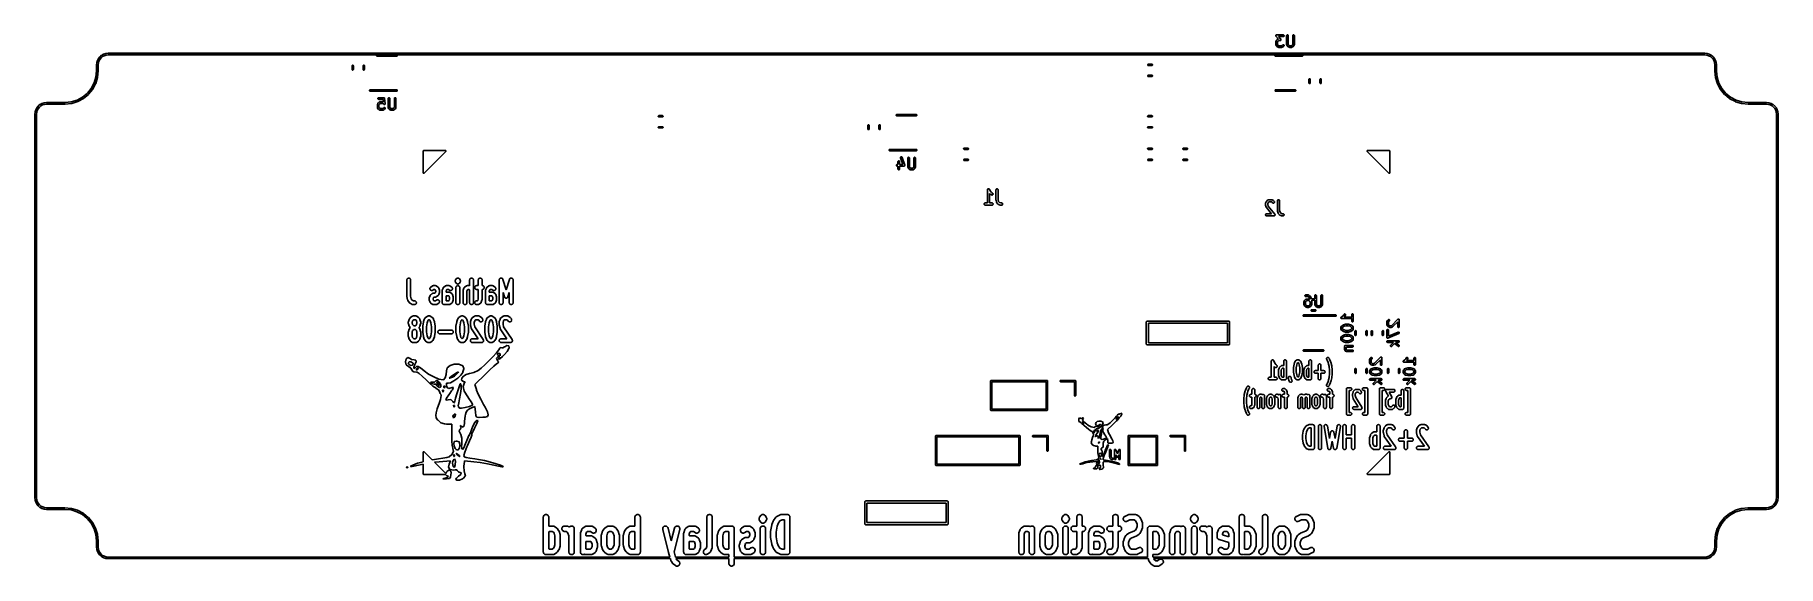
# Model space of a CAD drawing. Extents: x 69 to 231, y -99 to -49.
import ezdxf

# ---------------------------------------------------------------- set-up
doc = ezdxf.new("R2010")
doc.units = 0
doc.layers.add('BLACK', color=7, linetype='CONTINUOUS')

msp = doc.modelspace()

# ---------------------------------------------------------------- linework, layer by layer
at = {"layer": 'BLACK', "linetype": 'CONTINUOUS'}
for p, q in [((184.115, -49.5519), (184.116, -49.5492)), ((184.116, -49.5565), (184.115, -49.5519)), ((184.116, -49.5466), (184.117, -49.542)), ((184.116, -49.5492), (184.116, -49.5466)), ((184.116, -49.5612), (184.116, -49.5565)), ((184.117, -49.5638), (184.116, -49.5612)), ((184.117, -49.5373), (184.118, -49.5348)), ((184.117, -49.542), (184.117, -49.5373)), ((184.117, -49.5664), (184.117, -49.5638)), ((184.118, -49.5709), (184.117, -49.5664)), ((184.118, -49.5322), (184.12, -49.5278)), ((184.118, -49.5348), (184.118, -49.5322)), ((184.119, -49.5755), (184.118, -49.5709)), ((184.12, -49.5779), (184.119, -49.5755)), ((184.12, -49.5278), (184.121, -49.5233)), ((184.121, -49.5805), (184.12, -49.5779)), ((184.121, -49.5233), (184.123, -49.521)), ((184.123, -49.5846), (184.121, -49.5805)), ((184.123, -49.521), (184.124, -49.5185)), ((184.125, -49.589), (184.123, -49.5846)), ((184.124, -49.5185), (184.126, -49.5146)), ((184.127, -49.5911), (184.125, -49.589)), ((184.126, -49.5146), (184.128, -49.5104)), ((184.128, -49.5934), (184.127, -49.5911)), ((184.128, -49.5104), (184.13, -49.5084)), ((184.131, -49.5971), (184.128, -49.5934)), ((184.13, -49.5084), (184.131, -49.5062)), ((184.131, -49.5062), (184.135, -49.5028)), ((184.133, -49.601), (184.131, -49.5971)), ((184.134, -49.6018), (184.133, -49.601)), ((184.361, -49.8611), (184.134, -49.6018)), ((184.135, -49.5028), (184.138, -49.4992)), ((184.138, -49.4992), (184.14, -49.4975)), ((184.14, -49.4975), (184.141, -49.4956)), ((184.141, -49.4956), (184.145, -49.4929)), ((184.145, -49.4929), (184.149, -49.4899)), ((184.149, -49.4899), (184.151, -49.4887)), ((184.151, -49.4887), (184.153, -49.4872)), ((184.153, -49.4872), (184.158, -49.4852)), ((184.158, -49.4852), (184.162, -49.483)), ((184.162, -49.483), (184.164, -49.4823)), ((184.164, -49.4823), (184.167, -49.4812)), ((184.167, -49.4812), (184.171, -49.4802)), ((184.171, -49.4802), (184.176, -49.4788)), ((184.176, -49.4788), (184.179, -49.4786)), ((184.179, -49.4786), (184.181, -49.478)), ((184.181, -49.478), (184.186, -49.4778)), ((184.186, -49.4778), (184.19, -49.4774)), ((184.19, -49.4774), (184.81, -49.4774)), ((184.233, -49.9272), (184.237, -49.9246)), ((184.237, -49.9246), (184.24, -49.9217)), ((184.24, -49.9217), (184.242, -49.92)), ((184.242, -49.92), (184.245, -49.9181)), ((184.245, -49.9181), (184.249, -49.9161)), ((184.249, -49.9161), (184.252, -49.9139)), ((184.252, -49.9139), (184.347, -49.8663)), ((184.347, -49.8663), (184.348, -49.8658)), ((184.348, -49.8658), (184.35, -49.865)), ((184.35, -49.865), (184.352, -49.864)), ((184.352, -49.864), (184.357, -49.8625)), ((184.81, -49.6274), (184.356, -49.6274)), ((184.356, -49.6274), (184.58, -49.8839)), ((184.357, -49.8625), (184.361, -49.8611)), ((184.58, -49.8839), (184.581, -49.8847)), ((184.581, -49.8847), (184.584, -49.8886)), ((184.584, -49.8886), (184.587, -49.8923)), ((184.587, -49.8923), (184.588, -49.8946)), ((184.588, -49.8946), (184.589, -49.8968)), ((184.589, -49.8968), (184.591, -49.9011)), ((184.591, -49.9011), (184.593, -49.9052)), ((184.593, -49.9052), (184.594, -49.9078)), ((184.594, -49.9078), (184.595, -49.9102)), ((184.595, -49.9102), (184.596, -49.9148)), ((184.596, -49.9148), (184.597, -49.9193)), ((184.597, -49.9193), (184.598, -49.9219)), ((184.598, -49.9219), (184.598, -49.9245)), ((184.598, -49.9245), (184.598, -49.9292)), ((184.81, -49.4774), (184.811, -49.4774)), ((184.824, -49.626), (184.81, -49.6274)), ((184.811, -49.4774), (184.825, -49.479)), ((184.838, -49.6217), (184.824, -49.626)), ((184.825, -49.479), (184.839, -49.4834)), ((184.851, -49.6148), (184.838, -49.6217)), ((184.839, -49.4834), (184.852, -49.4905)), ((184.862, -49.6056), (184.851, -49.6148)), ((184.852, -49.4905), (184.863, -49.4999)), ((184.872, -49.5943), (184.862, -49.6056)), ((184.863, -49.4999), (184.872, -49.5113)), ((184.872, -49.5113), (184.879, -49.5243)), ((184.879, -49.5814), (184.872, -49.5943)), ((184.879, -49.5243), (184.883, -49.5383)), ((184.883, -49.5675), (184.879, -49.5814)), ((184.883, -49.5383), (184.885, -49.5529)), ((184.885, -49.5529), (184.883, -49.5675)), ((185.115, -49.5513), (185.117, -49.5368)), ((185.115, -49.5524), (185.115, -49.5513)), ((185.115, -50.3619), (185.115, -49.5524)), ((185.117, -49.5368), (185.122, -49.5228)), ((185.122, -49.5228), (185.129, -49.51)), ((185.129, -49.51), (185.138, -49.4988)), ((185.138, -49.4988), (185.149, -49.4896)), ((185.149, -49.4896), (185.162, -49.4828)), ((185.162, -49.4828), (185.176, -49.4787)), ((185.176, -49.4787), (185.191, -49.4774)), ((185.191, -49.4774), (185.206, -49.4789)), ((185.206, -49.4789), (185.22, -49.4832)), ((185.22, -49.4832), (185.232, -49.4902)), ((185.232, -49.4902), (185.244, -49.4995)), ((185.244, -49.4995), (185.253, -49.5109)), ((185.253, -49.5109), (185.26, -49.5238)), ((185.26, -49.5238), (185.264, -49.5378)), ((185.264, -49.5378), (185.265, -49.5524)), ((185.265, -49.5524), (185.265, -50.3442)), ((185.687, -49.5513), (185.689, -49.5368)), ((185.687, -49.5524), (185.687, -49.5513)), ((185.687, -50.3442), (185.687, -49.5524)), ((185.689, -49.5368), (185.693, -49.5228)), ((185.693, -49.5228), (185.7, -49.51)), ((185.7, -49.51), (185.709, -49.4988)), ((185.709, -49.4988), (185.721, -49.4896)), ((185.721, -49.4896), (185.734, -49.4828)), ((185.734, -49.4828), (185.748, -49.4787)), ((185.748, -49.4787), (185.762, -49.4774)), ((185.762, -49.4774), (185.777, -49.4789)), ((185.777, -49.4789), (185.791, -49.4832)), ((185.791, -49.4832), (185.804, -49.4902)), ((185.804, -49.4902), (185.815, -49.4995)), ((185.815, -49.4995), (185.824, -49.5109)), ((185.824, -49.5109), (185.831, -49.5238)), ((185.831, -49.5238), (185.835, -49.5378)), ((185.835, -49.5378), (185.837, -49.5524)), ((185.837, -49.5524), (185.837, -50.3619)), ((75.359, -51.6492), (75.4823, -51.498)), ((75.4823, -51.498), (75.483, -51.4972)), ((75.483, -51.4972), (75.4878, -51.4924)), ((75.4878, -51.4924), (75.4926, -51.4876)), ((75.4926, -51.4876), (75.643, -51.3632)), ((75.7329, -51.4834), (75.5939, -51.5985)), ((75.643, -51.3632), (75.6438, -51.3625)), ((75.643, -51.3632), (75.643, -51.3632)), ((75.643, -51.3632), (75.643, -51.3632)), ((75.6438, -51.3625), (75.6495, -51.3588)), ((75.6495, -51.3588), (75.6551, -51.355)), ((75.6551, -51.355), (75.8268, -51.2622)), ((75.8917, -51.3976), (75.7329, -51.4834)), ((75.8268, -51.2622), (75.8277, -51.2617)), ((75.8277, -51.2617), (75.834, -51.2591)), ((75.834, -51.2591), (75.8403, -51.2565)), ((75.8403, -51.2565), (76.0267, -51.1988)), ((76.0641, -51.3442), (75.8917, -51.3976)), ((76.0267, -51.1988), (76.0277, -51.1985)), ((76.0267, -51.1988), (76.0267, -51.1988)), ((76.0277, -51.1985), (76.0344, -51.1972)), ((76.0344, -51.1972), (76.0411, -51.1958)), ((76.0411, -51.1958), (76.2352, -51.1754)), ((76.2471, -51.325), (76.0641, -51.3442)), ((76.2352, -51.1754), (76.2362, -51.1753)), ((76.2362, -51.1753), (76.2395, -51.1754)), ((76.2395, -51.1754), (76.2428, -51.175)), ((76.2428, -51.175), (76.2462, -51.175)), ((76.2462, -51.175), (76.2463, -51.175)), ((76.2463, -51.175), (76.2497, -51.175)), ((76.2503, -51.325), (76.2471, -51.325)), ((76.2497, -51.175), (147.246, -51.175)), ((76.2503, -51.325), (76.2503, -51.325)), ((147.246, -51.325), (76.2503, -51.325)), ((101.04, -51.39), (101.041, -51.3782)), ((101.041, -51.4018), (101.04, -51.39)), ((101.041, -51.3782), (101.044, -51.3669)), ((101.044, -51.4131), (101.041, -51.4018)), ((101.044, -51.3669), (101.05, -51.3565)), ((101.05, -51.4235), (101.044, -51.4131)), ((101.05, -51.3565), (101.057, -51.3474)), ((101.057, -51.4326), (101.05, -51.4235)), ((101.057, -51.3474), (101.067, -51.3399)), ((101.067, -51.4401), (101.057, -51.4326)), ((101.067, -51.3399), (101.077, -51.3343)), ((101.077, -51.4457), (101.067, -51.4401)), ((101.077, -51.3343), (101.088, -51.3309)), ((101.088, -51.4491), (101.077, -51.4457)), ((101.088, -51.3309), (101.097, -51.33)), ((101.097, -51.45), (101.088, -51.4491)), ((101.097, -51.33), (102.903, -51.33)), ((102.903, -51.45), (101.097, -51.45)), ((102.903, -51.33), (102.912, -51.3309)), ((102.912, -51.4491), (102.903, -51.45)), ((102.912, -51.3309), (102.923, -51.3343)), ((102.923, -51.4457), (102.912, -51.4491)), ((102.923, -51.3343), (102.933, -51.3399)), ((102.933, -51.4401), (102.923, -51.4457)), ((102.933, -51.3399), (102.943, -51.3474)), ((102.943, -51.4326), (102.933, -51.4401)), ((102.943, -51.3474), (102.95, -51.3565)), ((102.95, -51.4235), (102.943, -51.4326)), ((102.95, -51.3565), (102.956, -51.3669)), ((102.956, -51.4131), (102.95, -51.4235)), ((102.956, -51.3669), (102.959, -51.3782)), ((102.959, -51.4018), (102.956, -51.4131)), ((102.959, -51.3782), (102.96, -51.39)), ((102.96, -51.39), (102.959, -51.4018)), ((147.246, -51.175), (147.246, -51.175)), ((147.246, -51.175), (152.754, -51.175)), ((152.754, -51.325), (147.246, -51.325)), ((152.754, -51.175), (152.754, -51.175)), ((152.754, -51.175), (223.754, -51.175)), ((223.746, -51.325), (152.754, -51.325)), ((184.04, -51.39), (184.041, -51.3782)), ((184.041, -51.4018), (184.04, -51.39)), ((184.041, -51.3782), (184.044, -51.3669)), ((184.044, -51.4131), (184.041, -51.4018)), ((184.044, -51.3669), (184.05, -51.3565)), ((184.05, -51.4235), (184.044, -51.4131)), ((184.05, -51.3565), (184.057, -51.3474)), ((184.057, -51.4326), (184.05, -51.4235)), ((184.057, -51.3474), (184.067, -51.3399)), ((184.067, -51.4401), (184.057, -51.4326)), ((184.067, -51.3399), (184.077, -51.3343)), ((184.077, -51.4457), (184.067, -51.4401)), ((184.077, -51.3343), (184.088, -51.3309)), ((184.088, -51.4491), (184.077, -51.4457)), ((184.088, -51.3309), (184.097, -51.33)), ((184.097, -51.45), (184.088, -51.4491)), ((184.097, -51.33), (186.553, -51.33)), ((186.553, -51.45), (184.097, -51.45)), ((184.115, -50.1228), (184.116, -50.1206)), ((184.115, -50.1238), (184.115, -50.1228)), ((184.115, -50.3619), (184.115, -50.1238)), ((184.116, -50.3641), (184.115, -50.3619)), ((184.116, -50.1184), (184.117, -50.1133)), ((184.116, -50.1206), (184.116, -50.1184)), ((184.116, -50.3663), (184.116, -50.3641)), ((184.116, -50.3714), (184.116, -50.3663)), ((184.117, -50.3765), (184.116, -50.3714)), ((184.117, -50.1082), (184.118, -50.1061)), ((184.117, -50.1133), (184.117, -50.1082)), ((184.118, -50.3786), (184.117, -50.3765)), ((184.118, -50.1039), (184.12, -50.0991)), ((184.118, -50.1061), (184.118, -50.1039)), ((184.118, -50.3808), (184.118, -50.3786)), ((184.12, -50.3856), (184.118, -50.3808)), ((184.12, -50.0991), (184.122, -50.0943)), ((184.121, -50.3905), (184.12, -50.3856)), ((184.122, -50.3924), (184.121, -50.3905)), ((184.122, -50.0943), (184.123, -50.0923)), ((184.123, -50.3945), (184.122, -50.3924)), ((184.123, -50.0903), (184.171, -49.995)), ((184.123, -50.0923), (184.123, -50.0903)), ((184.123, -50.3954), (184.123, -50.3945)), ((184.171, -50.4907), (184.123, -50.3954)), ((184.171, -49.9941), (184.174, -49.9906)), ((184.171, -49.995), (184.171, -49.9941)), ((184.173, -50.4943), (184.171, -50.4907)), ((184.175, -50.498), (184.173, -50.4943)), ((184.174, -49.9906), (184.176, -49.9868)), ((184.177, -50.5004), (184.175, -50.498)), ((184.176, -49.9868), (184.178, -49.9844)), ((184.179, -50.5031), (184.177, -50.5004)), ((184.178, -49.9844), (184.179, -49.9818)), ((184.179, -49.9818), (184.182, -49.9788)), ((184.182, -50.5061), (184.179, -50.5031)), ((184.182, -49.9788), (184.185, -49.9755)), ((184.184, -50.5094), (184.182, -50.5061)), ((184.185, -50.5102), (184.184, -50.5094)), ((184.185, -49.9755), (184.233, -49.9279)), ((184.233, -50.5578), (184.185, -50.5102)), ((184.233, -49.9279), (184.233, -49.9272)), ((184.236, -50.5605), (184.233, -50.5578)), ((184.239, -50.5634), (184.236, -50.5605)), ((184.242, -50.5651), (184.239, -50.5634)), ((184.244, -50.5671), (184.242, -50.5651)), ((184.248, -50.5691), (184.244, -50.5671)), ((184.251, -50.5714), (184.248, -50.5691)), ((184.252, -50.5718), (184.251, -50.5714)), ((184.347, -50.6195), (184.252, -50.5718)), ((184.3, -50.073), (184.265, -50.1415)), ((184.265, -50.1415), (184.265, -50.3442)), ((184.265, -50.3442), (184.3, -50.4127)), ((184.33, -50.0426), (184.3, -50.073)), ((184.3, -50.4127), (184.33, -50.4431)), ((184.399, -50.0083), (184.33, -50.0426)), ((184.33, -50.4431), (184.399, -50.4774)), ((184.349, -50.6203), (184.347, -50.6195)), ((184.351, -50.6213), (184.349, -50.6203)), ((184.356, -50.6229), (184.351, -50.6213)), ((184.361, -50.6247), (184.356, -50.6229)), ((184.363, -50.6251), (184.361, -50.6247)), ((184.365, -50.6257), (184.363, -50.6251)), ((184.37, -50.6263), (184.365, -50.6257)), ((184.376, -50.6272), (184.37, -50.6263)), ((184.378, -50.6271), (184.376, -50.6272)), ((184.38, -50.6274), (184.378, -50.6271)), ((184.381, -50.6274), (184.38, -50.6274)), ((184.667, -50.6274), (184.381, -50.6274)), ((184.524, -50.0083), (184.399, -50.0083)), ((184.399, -50.4774), (184.649, -50.4774)), ((184.528, -50.0079), (184.524, -50.0083)), ((184.533, -50.0077), (184.528, -50.0079)), ((184.536, -50.0072), (184.533, -50.0077)), ((184.538, -50.0069), (184.536, -50.0072)), ((184.543, -50.0055), (184.538, -50.0069)), ((184.547, -50.0045), (184.543, -50.0055)), ((184.55, -50.0034), (184.547, -50.0045)), ((184.552, -50.0027), (184.55, -50.0034)), ((184.557, -50.0005), (184.552, -50.0027)), ((184.561, -49.9986), (184.557, -50.0005)), ((184.563, -49.997), (184.561, -49.9986)), ((184.565, -49.9958), (184.563, -49.997)), ((184.569, -49.9928), (184.565, -49.9958)), ((184.573, -49.9901), (184.569, -49.9928)), ((184.575, -49.9882), (184.573, -49.9901)), ((184.577, -49.9866), (184.575, -49.9882)), ((184.58, -49.9829), (184.577, -49.9866)), ((184.583, -49.9795), (184.58, -49.9829)), ((184.584, -49.9773), (184.583, -49.9795)), ((184.586, -49.9753), (184.584, -49.9773)), ((184.588, -49.9711), (184.586, -49.9753)), ((184.591, -49.9672), (184.588, -49.9711)), ((184.592, -49.9647), (184.591, -49.9672)), ((184.593, -49.9624), (184.592, -49.9647)), ((184.594, -49.9579), (184.593, -49.9624)), ((184.596, -49.9535), (184.594, -49.9579)), ((184.597, -49.9484), (184.596, -49.9509)), ((184.596, -49.9509), (184.596, -49.9535)), ((184.598, -49.9437), (184.597, -49.9484)), ((184.598, -49.9292), (184.599, -49.9339)), ((184.599, -49.9391), (184.598, -49.9437)), ((184.599, -49.9339), (184.599, -49.9365)), ((184.599, -49.9365), (184.599, -49.9391)), ((184.649, -50.4774), (184.717, -50.4431)), ((184.669, -50.6272), (184.667, -50.6274)), ((184.671, -50.6273), (184.669, -50.6272)), ((184.676, -50.6265), (184.671, -50.6273)), ((184.681, -50.626), (184.676, -50.6265)), ((184.683, -50.6253), (184.681, -50.626)), ((184.686, -50.625), (184.683, -50.6253)), ((184.69, -50.6232), (184.686, -50.625)), ((184.695, -50.6217), (184.69, -50.6232)), ((184.697, -50.6207), (184.695, -50.6217)), ((184.699, -50.6199), (184.697, -50.6207)), ((184.7, -50.6195), (184.699, -50.6199)), ((184.795, -50.5718), (184.7, -50.6195)), ((184.717, -50.4431), (184.756, -50.4041)), ((184.756, -50.4041), (184.757, -50.4034)), ((184.757, -50.4034), (184.769, -50.3942)), ((184.769, -50.3942), (184.782, -50.3875)), ((184.782, -50.3875), (184.796, -50.3834)), ((184.799, -50.5696), (184.795, -50.5718)), ((184.796, -50.3834), (184.81, -50.3821)), ((184.803, -50.5677), (184.799, -50.5696)), ((184.805, -50.5657), (184.803, -50.5677)), ((184.808, -50.5641), (184.805, -50.5657)), ((184.811, -50.5612), (184.808, -50.5641)), ((184.81, -50.3821), (184.825, -50.3837)), ((184.814, -50.5585), (184.811, -50.5612)), ((184.815, -50.5578), (184.814, -50.5585)), ((184.863, -50.5102), (184.815, -50.5578)), ((184.825, -50.3837), (184.839, -50.3881)), ((184.839, -50.3881), (184.852, -50.3951)), ((184.852, -50.3951), (184.863, -50.4045)), ((184.863, -50.4045), (184.872, -50.4159)), ((184.872, -50.4989), (184.863, -50.5102)), ((184.872, -50.4159), (184.879, -50.4288)), ((184.879, -50.486), (184.872, -50.4989)), ((184.879, -50.4288), (184.883, -50.4428)), ((184.883, -50.472), (184.879, -50.486)), ((184.883, -50.4428), (184.885, -50.4574)), ((184.885, -50.4574), (184.883, -50.472)), ((185.116, -50.3641), (185.115, -50.3619)), ((185.116, -50.3663), (185.116, -50.3641)), ((185.116, -50.3714), (185.116, -50.3663)), ((185.117, -50.3765), (185.116, -50.3714)), ((185.118, -50.3786), (185.117, -50.3765)), ((185.118, -50.3808), (185.118, -50.3786)), ((185.12, -50.3856), (185.118, -50.3808)), ((185.121, -50.3905), (185.12, -50.3856)), ((185.122, -50.3924), (185.121, -50.3905)), ((185.123, -50.3945), (185.122, -50.3924)), ((185.123, -50.3954), (185.123, -50.3945)), ((185.171, -50.4907), (185.123, -50.3954)), ((185.173, -50.4943), (185.171, -50.4907)), ((185.175, -50.498), (185.173, -50.4943)), ((185.177, -50.5004), (185.175, -50.498)), ((185.179, -50.5031), (185.177, -50.5004)), ((185.182, -50.5061), (185.179, -50.5031)), ((185.184, -50.5094), (185.182, -50.5061)), ((185.185, -50.5102), (185.184, -50.5094)), ((185.233, -50.5578), (185.185, -50.5102)), ((185.236, -50.5605), (185.233, -50.5578)), ((185.239, -50.5634), (185.236, -50.5605)), ((185.242, -50.5651), (185.239, -50.5634)), ((185.244, -50.5671), (185.242, -50.5651)), ((185.248, -50.5691), (185.244, -50.5671)), ((185.251, -50.5714), (185.248, -50.5691)), ((185.252, -50.5718), (185.251, -50.5714)), ((185.347, -50.6195), (185.252, -50.5718)), ((185.265, -50.3442), (185.3, -50.4127)), ((185.3, -50.4127), (185.33, -50.4431)), ((185.33, -50.4431), (185.399, -50.4774)), ((185.349, -50.6203), (185.347, -50.6195)), ((185.351, -50.6213), (185.349, -50.6203)), ((185.356, -50.6229), (185.351, -50.6213)), ((185.361, -50.6247), (185.356, -50.6229)), ((185.363, -50.6251), (185.361, -50.6247)), ((185.365, -50.6257), (185.363, -50.6251)), ((185.37, -50.6263), (185.365, -50.6257)), ((185.376, -50.6272), (185.37, -50.6263)), ((185.378, -50.6271), (185.376, -50.6272)), ((185.38, -50.6274), (185.378, -50.6271)), ((185.381, -50.6274), (185.38, -50.6274)), ((185.571, -50.6274), (185.381, -50.6274)), ((185.399, -50.4774), (185.554, -50.4774)), ((185.554, -50.4774), (185.622, -50.4431)), ((185.574, -50.6272), (185.571, -50.6274)), ((185.576, -50.6273), (185.574, -50.6272)), ((185.581, -50.6265), (185.576, -50.6273)), ((185.586, -50.626), (185.581, -50.6265)), ((185.588, -50.6253), (185.586, -50.626)), ((185.59, -50.625), (185.588, -50.6253)), ((185.595, -50.6232), (185.59, -50.625)), ((185.6, -50.6217), (185.595, -50.6232)), ((185.602, -50.6207), (185.6, -50.6217)), ((185.604, -50.6199), (185.602, -50.6207)), ((185.605, -50.6195), (185.604, -50.6199)), ((185.7, -50.5718), (185.605, -50.6195)), ((185.622, -50.4431), (185.653, -50.4127)), ((185.653, -50.4127), (185.687, -50.3442)), ((185.704, -50.5696), (185.7, -50.5718)), ((185.708, -50.5677), (185.704, -50.5696)), ((185.71, -50.5657), (185.708, -50.5677)), ((185.713, -50.5641), (185.71, -50.5657)), ((185.716, -50.5612), (185.713, -50.5641)), ((185.719, -50.5585), (185.716, -50.5612)), ((185.72, -50.5578), (185.719, -50.5585)), ((185.767, -50.5102), (185.72, -50.5578)), ((185.77, -50.5069), (185.767, -50.5102)), ((185.773, -50.5039), (185.77, -50.5069)), ((185.775, -50.5013), (185.773, -50.5039)), ((185.777, -50.4989), (185.775, -50.5013)), ((185.779, -50.4952), (185.777, -50.4989)), ((185.781, -50.4916), (185.779, -50.4952)), ((185.829, -50.3954), (185.781, -50.4907)), ((185.781, -50.4907), (185.781, -50.4916)), ((185.83, -50.3934), (185.829, -50.3954)), ((185.831, -50.3914), (185.83, -50.3934)), ((185.832, -50.3866), (185.831, -50.3914)), ((185.834, -50.3818), (185.832, -50.3866)), ((185.835, -50.3796), (185.834, -50.3818)), ((185.836, -50.3724), (185.835, -50.3775)), ((185.835, -50.3775), (185.835, -50.3796)), ((185.837, -50.3674), (185.836, -50.3724)), ((185.837, -50.3619), (185.837, -50.363)), ((185.837, -50.363), (185.837, -50.3651)), ((185.837, -50.3651), (185.837, -50.3674)), ((186.553, -51.33), (186.562, -51.3309)), ((186.562, -51.4491), (186.553, -51.45)), ((186.562, -51.3309), (186.573, -51.3343)), ((186.573, -51.4457), (186.562, -51.4491)), ((186.573, -51.3343), (186.583, -51.3399)), ((186.583, -51.4401), (186.573, -51.4457)), ((186.583, -51.3399), (186.593, -51.3474)), ((186.593, -51.4326), (186.583, -51.4401)), ((186.593, -51.3474), (186.6, -51.3565)), ((186.6, -51.4235), (186.593, -51.4326)), ((186.6, -51.3565), (186.606, -51.3669)), ((186.606, -51.4131), (186.6, -51.4235)), ((186.606, -51.3669), (186.609, -51.3782)), ((186.609, -51.4018), (186.606, -51.4131)), ((186.609, -51.3782), (186.61, -51.39)), ((186.61, -51.39), (186.609, -51.4018)), ((223.93, -51.343), (223.746, -51.325)), ((223.754, -51.175), (223.757, -51.1754)), ((223.757, -51.1754), (223.757, -51.1754)), ((223.757, -51.1754), (223.952, -51.1944)), ((224.102, -51.3951), (223.93, -51.343)), ((223.952, -51.1944), (223.952, -51.1944)), ((223.952, -51.1944), (223.952, -51.1944)), ((223.952, -51.1944), (223.953, -51.1945)), ((223.953, -51.1945), (223.959, -51.1959)), ((223.959, -51.1959), (223.966, -51.1972)), ((223.966, -51.1972), (224.153, -51.2537)), ((224.262, -51.4798), (224.102, -51.3951)), ((224.153, -51.2537), (224.153, -51.2537)), ((224.153, -51.2537), (224.153, -51.2537)), ((224.153, -51.2537), (224.154, -51.254)), ((224.154, -51.254), (224.16, -51.2566)), ((224.16, -51.2566), (224.166, -51.2592)), ((224.166, -51.2592), (224.339, -51.3509)), ((224.402, -51.5939), (224.262, -51.4798)), ((224.339, -51.3509), (224.339, -51.3509)), ((224.339, -51.3509), (224.34, -51.3514)), ((224.34, -51.3514), (224.345, -51.3552)), ((224.345, -51.3552), (224.351, -51.359)), ((224.351, -51.359), (224.502, -51.4823)), ((224.502, -51.4823), (224.503, -51.483)), ((224.503, -51.483), (224.508, -51.4878)), ((224.508, -51.4878), (224.512, -51.4926)), ((224.512, -51.4926), (224.637, -51.643)), ((75.1189, -53.3681), (75.175, -52.7963)), ((75.175, -52.2463), (75.1754, -52.2427)), ((75.175, -52.7963), (75.175, -52.2463)), ((75.1754, -52.2427), (75.1944, -52.0485)), ((75.1754, -52.2427), (75.1754, -52.2427)), ((75.1944, -52.0484), (75.1945, -52.0474)), ((75.1944, -52.0485), (75.1944, -52.0484)), ((75.1944, -52.0484), (75.1944, -52.0484)), ((75.1945, -52.0474), (75.1959, -52.0408)), ((75.1959, -52.0408), (75.1972, -52.0341)), ((75.1972, -52.0341), (75.2537, -51.8473)), ((75.2537, -51.8472), (75.254, -51.8463)), ((75.2537, -51.8473), (75.2537, -51.8472)), ((75.2537, -51.8473), (75.2537, -51.8473)), ((75.254, -51.8463), (75.2566, -51.84)), ((75.2566, -51.84), (75.2592, -51.8337)), ((75.2592, -51.8337), (75.3509, -51.6614)), ((75.3246, -52.8073), (75.2675, -53.39)), ((75.325, -52.8037), (75.3246, -52.8073)), ((75.3246, -52.8073), (75.3246, -52.8073)), ((75.343, -52.0704), (75.325, -52.2537)), ((75.325, -52.2537), (75.325, -52.8037)), ((75.3951, -51.8976), (75.343, -52.0704)), ((75.3509, -51.6614), (75.3514, -51.6605)), ((75.3514, -51.6605), (75.3552, -51.6549)), ((75.3552, -51.6549), (75.359, -51.6492)), ((75.4798, -51.7383), (75.3951, -51.8976)), ((75.5939, -51.5985), (75.4798, -51.7383)), ((98.78, -52.3343), (98.7809, -52.3255)), ((98.78, -52.6657), (98.78, -52.3343)), ((98.7809, -52.6745), (98.78, -52.6657)), ((98.7809, -52.3255), (98.7843, -52.3141)), ((98.7843, -52.6859), (98.7809, -52.6745)), ((98.7843, -52.3141), (98.7899, -52.3037)), ((98.7899, -52.6963), (98.7843, -52.6859)), ((98.7899, -52.3037), (98.7974, -52.2946)), ((98.7974, -52.7054), (98.7899, -52.6963)), ((98.7974, -52.2946), (98.8065, -52.2871)), ((98.8065, -52.7129), (98.7974, -52.7054)), ((98.8065, -52.2871), (98.8169, -52.2815)), ((98.8169, -52.7185), (98.8065, -52.7129)), ((98.8169, -52.2815), (98.8282, -52.2781)), ((98.8282, -52.7219), (98.8169, -52.7185)), ((98.8282, -52.2781), (98.84, -52.2769)), ((98.84, -52.7231), (98.8282, -52.7219)), ((98.84, -52.2769), (98.8518, -52.2781)), ((98.8518, -52.7219), (98.84, -52.7231)), ((98.8518, -52.2781), (98.8631, -52.2815)), ((98.8631, -52.7185), (98.8518, -52.7219)), ((98.8631, -52.2815), (98.8735, -52.2871)), ((98.8735, -52.7129), (98.8631, -52.7185)), ((98.8735, -52.2871), (98.8826, -52.2946)), ((98.8826, -52.7054), (98.8735, -52.7129)), ((98.8826, -52.2946), (98.8901, -52.3037)), ((98.8901, -52.6963), (98.8826, -52.7054)), ((98.8901, -52.3037), (98.8957, -52.3141)), ((98.8957, -52.6859), (98.8901, -52.6963)), ((98.8957, -52.3141), (98.8991, -52.3255)), ((98.8991, -52.6745), (98.8957, -52.6859)), ((98.8991, -52.3255), (98.9, -52.3343)), ((98.9, -52.6657), (98.8991, -52.6745)), ((98.9, -52.3343), (98.9, -52.6657)), ((99.8, -52.3343), (99.8009, -52.3255)), ((99.8, -52.6657), (99.8, -52.3343)), ((99.8009, -52.6745), (99.8, -52.6657)), ((99.8009, -52.3255), (99.8043, -52.3141)), ((99.8043, -52.6859), (99.8009, -52.6745)), ((99.8043, -52.3141), (99.8099, -52.3037)), ((99.8099, -52.6963), (99.8043, -52.6859)), ((99.8099, -52.3037), (99.8174, -52.2946)), ((99.8174, -52.7054), (99.8099, -52.6963)), ((99.8174, -52.2946), (99.8265, -52.2871)), ((99.8265, -52.7129), (99.8174, -52.7054)), ((99.8265, -52.2871), (99.8369, -52.2815)), ((99.8369, -52.7185), (99.8265, -52.7129)), ((99.8369, -52.2815), (99.8482, -52.2781)), ((99.8482, -52.7219), (99.8369, -52.7185)), ((99.8482, -52.2781), (99.86, -52.2769)), ((99.86, -52.7231), (99.8482, -52.7219)), ((99.86, -52.2769), (99.8718, -52.2781)), ((99.8718, -52.7219), (99.86, -52.7231)), ((99.8718, -52.2781), (99.8831, -52.2815)), ((99.8831, -52.7185), (99.8718, -52.7219)), ((99.8831, -52.2815), (99.8935, -52.2871)), ((99.8935, -52.7129), (99.8831, -52.7185)), ((99.8935, -52.2871), (99.9026, -52.2946)), ((99.9026, -52.7054), (99.8935, -52.7129)), ((99.9026, -52.2946), (99.9101, -52.3037)), ((99.9101, -52.6963), (99.9026, -52.7054)), ((99.9101, -52.3037), (99.9157, -52.3141)), ((99.9157, -52.6859), (99.9101, -52.6963)), ((99.9157, -52.3141), (99.9191, -52.3255)), ((99.9191, -52.6745), (99.9157, -52.6859)), ((99.9191, -52.3255), (99.92, -52.3343)), ((99.92, -52.6657), (99.9191, -52.6745)), ((99.92, -52.3343), (99.92, -52.6657)), ((172.277, -52.24), (172.278, -52.2282)), ((172.278, -52.2518), (172.277, -52.24)), ((172.278, -52.2282), (172.282, -52.2169)), ((172.282, -52.2631), (172.278, -52.2518)), ((172.282, -52.2169), (172.287, -52.2065)), ((172.287, -52.2735), (172.282, -52.2631)), ((172.287, -52.2065), (172.295, -52.1974)), ((172.295, -52.2826), (172.287, -52.2735)), ((172.295, -52.1974), (172.304, -52.1899)), ((172.304, -52.2901), (172.295, -52.2826)), ((172.304, -52.1899), (172.314, -52.1843)), ((172.314, -52.2957), (172.304, -52.2901)), ((172.314, -52.1843), (172.325, -52.1809)), ((172.325, -52.2991), (172.314, -52.2957)), ((172.325, -52.1809), (172.334, -52.18)), ((172.334, -52.3), (172.325, -52.2991)), ((172.334, -52.18), (172.666, -52.18)), ((172.666, -52.3), (172.334, -52.3)), ((172.666, -52.18), (172.675, -52.1809)), ((172.675, -52.2991), (172.666, -52.3)), ((172.675, -52.1809), (172.686, -52.1843)), ((172.686, -52.2957), (172.675, -52.2991)), ((172.686, -52.1843), (172.696, -52.1899)), ((172.696, -52.2901), (172.686, -52.2957)), ((172.696, -52.1899), (172.705, -52.1974)), ((172.705, -52.2826), (172.696, -52.2901)), ((172.705, -52.1974), (172.713, -52.2065)), ((172.713, -52.2735), (172.705, -52.2826)), ((172.713, -52.2065), (172.718, -52.2169)), ((172.718, -52.2631), (172.713, -52.2735)), ((172.718, -52.2169), (172.722, -52.2282)), ((172.722, -52.2518), (172.718, -52.2631)), ((172.722, -52.2282), (172.723, -52.24)), ((172.723, -52.24), (172.722, -52.2518)), ((224.517, -51.7329), (224.402, -51.5939)), ((224.602, -51.8917), (224.517, -51.7329)), ((224.656, -52.0641), (224.602, -51.8917)), ((224.637, -51.643), (224.637, -51.643)), ((224.637, -51.643), (224.637, -51.643)), ((224.637, -51.643), (224.637, -51.6438)), ((224.637, -51.6438), (224.641, -51.6495)), ((224.641, -51.6495), (224.645, -51.6551)), ((224.645, -51.6551), (224.738, -51.8268)), ((224.675, -52.2471), (224.656, -52.0641)), ((224.675, -52.2503), (224.675, -52.2471)), ((224.675, -52.8037), (224.675, -52.2503)), ((224.675, -52.2503), (224.675, -52.2503)), ((224.675, -52.8038), (224.675, -52.8037)), ((224.675, -52.8212), (224.675, -52.8038)), ((224.675, -52.8245), (224.675, -52.8212)), ((224.675, -52.8277), (224.675, -52.8245)), ((224.675, -52.8288), (224.675, -52.8277)), ((224.737, -53.4111), (224.675, -52.8288)), ((224.738, -51.8268), (224.738, -51.8277)), ((224.738, -51.8277), (224.741, -51.834)), ((224.741, -51.834), (224.744, -51.8403)), ((224.744, -51.8403), (224.801, -52.0267)), ((224.801, -52.0267), (224.802, -52.0277)), ((224.802, -52.0277), (224.803, -52.0344)), ((224.803, -52.0344), (224.804, -52.0411)), ((224.804, -52.0411), (224.825, -52.2352)), ((224.825, -52.2352), (224.825, -52.2362)), ((224.825, -52.2362), (224.825, -52.2395)), ((224.825, -52.2395), (224.825, -52.2428)), ((224.825, -52.2428), (224.825, -52.2462)), ((224.825, -52.2462), (224.825, -52.2463)), ((224.825, -52.2463), (224.825, -52.7997)), ((224.825, -52.7997), (224.825, -52.8169)), ((224.825, -52.8169), (224.885, -53.3881)), ((74.3252, -54.8608), (74.686, -54.4185)), ((74.8069, -54.5076), (74.4368, -54.9613)), ((74.686, -54.4185), (74.954, -53.9145)), ((74.8107, -54.5019), (74.8069, -54.5076)), ((74.8145, -54.4963), (74.8107, -54.5019)), ((74.815, -54.4954), (74.8145, -54.4963)), ((75.0899, -53.9784), (74.815, -54.4954)), ((74.815, -54.4954), (74.815, -54.4954)), ((74.815, -54.4954), (74.815, -54.4954)), ((74.954, -53.9145), (75.1189, -53.3681)), ((75.0924, -53.9721), (75.0899, -53.9784)), ((75.0951, -53.9659), (75.0924, -53.9721)), ((75.0954, -53.9649), (75.0951, -53.9659)), ((75.2647, -53.4044), (75.0954, -53.9649)), ((75.0954, -53.9649), (75.0954, -53.9649)), ((75.0954, -53.9649), (75.0954, -53.9649)), ((75.266, -53.3977), (75.2647, -53.4044)), ((75.2674, -53.3911), (75.266, -53.3977)), ((75.2675, -53.39), (75.2674, -53.3911)), ((100.39, -54.61), (100.391, -54.5982)), ((100.391, -54.6218), (100.39, -54.61)), ((100.391, -54.5982), (100.394, -54.5869)), ((100.394, -54.6331), (100.391, -54.6218)), ((100.394, -54.5869), (100.4, -54.5765)), ((100.4, -54.6435), (100.394, -54.6331)), ((100.4, -54.5765), (100.407, -54.5674)), ((100.407, -54.6526), (100.4, -54.6435)), ((100.407, -54.5674), (100.417, -54.5599)), ((100.417, -54.6601), (100.407, -54.6526)), ((100.417, -54.5599), (100.427, -54.5543)), ((100.427, -54.6657), (100.417, -54.6601)), ((100.427, -54.5543), (100.438, -54.5509)), ((100.438, -54.6691), (100.427, -54.6657)), ((100.438, -54.5509), (100.447, -54.55)), ((100.447, -54.67), (100.438, -54.6691)), ((100.447, -54.55), (102.903, -54.55)), ((102.903, -54.67), (100.447, -54.67)), ((102.903, -54.55), (102.912, -54.5509)), ((102.912, -54.6691), (102.903, -54.67)), ((102.912, -54.5509), (102.923, -54.5543)), ((102.923, -54.6657), (102.912, -54.6691)), ((102.923, -54.5543), (102.933, -54.5599)), ((102.933, -54.6601), (102.923, -54.6657)), ((102.933, -54.5599), (102.943, -54.5674)), ((102.943, -54.6526), (102.933, -54.6601)), ((102.943, -54.5674), (102.95, -54.5765)), ((102.95, -54.6435), (102.943, -54.6526)), ((102.95, -54.5765), (102.956, -54.5869)), ((102.956, -54.6331), (102.95, -54.6435)), ((102.956, -54.5869), (102.959, -54.5982)), ((102.959, -54.6218), (102.956, -54.6331)), ((102.959, -54.5982), (102.96, -54.61)), ((102.96, -54.61), (102.959, -54.6218)), ((172.277, -53.26), (172.278, -53.2482)), ((172.278, -53.2718), (172.277, -53.26)), ((172.278, -53.2482), (172.282, -53.2369)), ((172.282, -53.2831), (172.278, -53.2718)), ((172.282, -53.2369), (172.287, -53.2265)), ((172.287, -53.2935), (172.282, -53.2831)), ((172.287, -53.2265), (172.295, -53.2174)), ((172.295, -53.3026), (172.287, -53.2935)), ((172.295, -53.2174), (172.304, -53.2099)), ((172.304, -53.3101), (172.295, -53.3026)), ((172.304, -53.2099), (172.314, -53.2043)), ((172.314, -53.3157), (172.304, -53.3101)), ((172.314, -53.2043), (172.325, -53.2009)), ((172.325, -53.3191), (172.314, -53.3157)), ((172.325, -53.2009), (172.334, -53.2)), ((172.334, -53.32), (172.325, -53.3191)), ((172.334, -53.2), (172.666, -53.2)), ((172.666, -53.32), (172.334, -53.32)), ((172.666, -53.2), (172.675, -53.2009)), ((172.675, -53.3191), (172.666, -53.32)), ((172.675, -53.2009), (172.686, -53.2043)), ((172.686, -53.3157), (172.675, -53.3191)), ((172.686, -53.2043), (172.696, -53.2099)), ((172.696, -53.3101), (172.686, -53.3157)), ((172.696, -53.2099), (172.705, -53.2174)), ((172.705, -53.3026), (172.696, -53.3101)), ((172.705, -53.2174), (172.713, -53.2265)), ((172.713, -53.2935), (172.705, -53.3026)), ((172.713, -53.2265), (172.718, -53.2369)), ((172.718, -53.2831), (172.713, -53.2935)), ((172.718, -53.2369), (172.722, -53.2482)), ((172.722, -53.2718), (172.718, -53.2831)), ((172.722, -53.2482), (172.723, -53.26)), ((172.723, -53.26), (172.722, -53.2718)), ((184.04, -54.61), (184.041, -54.5982)), ((184.041, -54.6218), (184.04, -54.61)), ((184.041, -54.5982), (184.044, -54.5869)), ((184.044, -54.6331), (184.041, -54.6218)), ((184.044, -54.5869), (184.05, -54.5765)), ((184.05, -54.6435), (184.044, -54.6331)), ((184.05, -54.5765), (184.057, -54.5674)), ((184.057, -54.6526), (184.05, -54.6435)), ((184.057, -54.5674), (184.067, -54.5599)), ((184.067, -54.6601), (184.057, -54.6526)), ((184.067, -54.5599), (184.077, -54.5543)), ((184.077, -54.6657), (184.067, -54.6601)), ((184.077, -54.5543), (184.088, -54.5509)), ((184.088, -54.6691), (184.077, -54.6657)), ((184.088, -54.5509), (184.097, -54.55)), ((184.097, -54.67), (184.088, -54.6691)), ((184.097, -54.55), (185.903, -54.55)), ((185.903, -54.67), (184.097, -54.67)), ((185.903, -54.55), (185.912, -54.5509)), ((185.912, -54.6691), (185.903, -54.67)), ((185.912, -54.5509), (185.923, -54.5543)), ((185.923, -54.6657), (185.912, -54.6691)), ((185.923, -54.5543), (185.933, -54.5599)), ((185.933, -54.6601), (185.923, -54.6657)), ((185.933, -54.5599), (185.943, -54.5674)), ((185.943, -54.6526), (185.933, -54.6601)), ((185.943, -54.5674), (185.95, -54.5765)), ((185.95, -54.6435), (185.943, -54.6526)), ((185.95, -54.5765), (185.956, -54.5869)), ((185.956, -54.6331), (185.95, -54.6435)), ((185.956, -54.5869), (185.959, -54.5982)), ((185.959, -54.6218), (185.956, -54.6331)), ((185.959, -54.5982), (185.96, -54.61)), ((185.96, -54.61), (185.959, -54.6218)), ((187.18, -53.5843), (187.181, -53.5755)), ((187.18, -53.9157), (187.18, -53.5843)), ((187.181, -53.9245), (187.18, -53.9157)), ((187.181, -53.5755), (187.184, -53.5641)), ((187.184, -53.9358), (187.181, -53.9245)), ((187.184, -53.5641), (187.19, -53.5537)), ((187.19, -53.9463), (187.184, -53.9358)), ((187.19, -53.5537), (187.197, -53.5446)), ((187.197, -53.9554), (187.19, -53.9463)), ((187.197, -53.5446), (187.207, -53.5371)), ((187.207, -53.9629), (187.197, -53.9554)), ((187.207, -53.5371), (187.217, -53.5315)), ((187.217, -53.9685), (187.207, -53.9629)), ((187.217, -53.5315), (187.228, -53.5281)), ((187.228, -53.9719), (187.217, -53.9685)), ((187.228, -53.5281), (187.24, -53.5269)), ((187.24, -53.9731), (187.228, -53.9719)), ((187.24, -53.5269), (187.252, -53.5281)), ((187.252, -53.9719), (187.24, -53.9731)), ((187.252, -53.5281), (187.263, -53.5315)), ((187.263, -53.9685), (187.252, -53.9719)), ((187.263, -53.5315), (187.273, -53.5371)), ((187.273, -53.9629), (187.263, -53.9685)), ((187.273, -53.5371), (187.283, -53.5446)), ((187.283, -53.9554), (187.273, -53.9629)), ((187.283, -53.5446), (187.29, -53.5537)), ((187.29, -53.9463), (187.283, -53.9554)), ((187.29, -53.5537), (187.296, -53.5641)), ((187.296, -53.9359), (187.29, -53.9463)), ((187.296, -53.5641), (187.299, -53.5755)), ((187.299, -53.9245), (187.296, -53.9359)), ((187.299, -53.5755), (187.3, -53.5843)), ((187.3, -53.9157), (187.299, -53.9245)), ((187.3, -53.5843), (187.3, -53.9157)), ((188.2, -53.5843), (188.201, -53.5755)), ((188.2, -53.9157), (188.2, -53.5843)), ((188.201, -53.9245), (188.2, -53.9157)), ((188.201, -53.5755), (188.204, -53.5641)), ((188.204, -53.9358), (188.201, -53.9245)), ((188.204, -53.5641), (188.21, -53.5537)), ((188.21, -53.9463), (188.204, -53.9358)), ((188.21, -53.5537), (188.217, -53.5446)), ((188.217, -53.9554), (188.21, -53.9463)), ((188.217, -53.5446), (188.227, -53.5371)), ((188.227, -53.9629), (188.217, -53.9554)), ((188.227, -53.5371), (188.237, -53.5315)), ((188.237, -53.9685), (188.227, -53.9629)), ((188.237, -53.5315), (188.248, -53.5281)), ((188.248, -53.9719), (188.237, -53.9685)), ((188.248, -53.5281), (188.26, -53.5269)), ((188.26, -53.9731), (188.248, -53.9719)), ((188.26, -53.5269), (188.272, -53.5281)), ((188.272, -53.9719), (188.26, -53.9731)), ((188.272, -53.5281), (188.283, -53.5315)), ((188.283, -53.9685), (188.272, -53.9719)), ((188.283, -53.5315), (188.293, -53.5371)), ((188.293, -53.9629), (188.283, -53.9685)), ((188.293, -53.5371), (188.303, -53.5446)), ((188.303, -53.9554), (188.293, -53.9629)), ((188.303, -53.5446), (188.31, -53.5537)), ((188.31, -53.9463), (188.303, -53.9554)), ((188.31, -53.5537), (188.316, -53.5641)), ((188.316, -53.9359), (188.31, -53.9463)), ((188.316, -53.5641), (188.319, -53.5755)), ((188.319, -53.9245), (188.316, -53.9359)), ((188.319, -53.5755), (188.32, -53.5843)), ((188.32, -53.9157), (188.319, -53.9245)), ((188.32, -53.5843), (188.32, -53.9157)), ((224.738, -53.4177), (224.737, -53.4111)), ((224.739, -53.4244), (224.738, -53.4177)), ((224.74, -53.4254), (224.739, -53.4244)), ((224.913, -53.9847), (224.74, -53.4254)), ((224.885, -53.3881), (225.054, -53.9333)), ((224.915, -53.991), (224.913, -53.9847)), ((224.918, -53.9973), (224.915, -53.991)), ((224.918, -53.9982), (224.918, -53.9973)), ((225.197, -54.5133), (224.918, -53.9982)), ((224.918, -53.9982), (224.918, -53.9982)), ((224.918, -53.9982), (224.918, -53.9982)), ((225.054, -53.9333), (225.325, -54.4354)), ((225.201, -54.5189), (225.197, -54.5133)), ((225.204, -54.5246), (225.201, -54.5189)), ((225.205, -54.5254), (225.204, -54.5246)), ((225.578, -54.9765), (225.205, -54.5254)), ((225.205, -54.5254), (225.205, -54.5254)), ((225.205, -54.5254), (225.205, -54.5254)), ((225.325, -54.4354), (225.689, -54.8752)), ((69.5592, -56.3837), (69.6509, -56.2114)), ((69.6509, -56.2114), (69.6514, -56.2105)), ((69.6514, -56.2105), (69.6552, -56.2049)), ((69.6552, -56.2049), (69.659, -56.1992)), ((69.659, -56.1992), (69.7823, -56.048)), ((69.7798, -56.2883), (69.6951, -56.4476)), ((69.8939, -56.1485), (69.7798, -56.2883)), ((69.7823, -56.048), (69.783, -56.0472)), ((69.783, -56.0472), (69.7878, -56.0424)), ((69.7878, -56.0424), (69.7926, -56.0376)), ((69.7926, -56.0376), (69.943, -55.9132)), ((70.0329, -56.0334), (69.8939, -56.1485)), ((69.943, -55.9132), (69.9438, -55.9125)), ((69.943, -55.9132), (69.943, -55.9132)), ((69.943, -55.9132), (69.943, -55.9132)), ((69.9438, -55.9125), (69.9495, -55.9088)), ((69.9495, -55.9088), (69.9551, -55.905)), ((69.9551, -55.905), (70.1268, -55.8122)), ((70.1917, -55.9476), (70.0329, -56.0334)), ((70.1268, -55.8122), (70.1277, -55.8117)), ((70.1277, -55.8117), (70.134, -55.8091)), ((70.134, -55.8091), (70.1403, -55.8065)), ((70.1403, -55.8065), (70.3267, -55.7488)), ((70.3641, -55.8942), (70.1917, -55.9476)), ((70.3267, -55.7488), (70.3277, -55.7485)), ((70.3267, -55.7488), (70.3267, -55.7488)), ((70.3277, -55.7485), (70.3344, -55.7472)), ((70.3344, -55.7472), (70.3411, -55.7458)), ((70.3411, -55.7458), (70.5352, -55.7254)), ((70.5471, -55.875), (70.3641, -55.8942)), ((70.5352, -55.7254), (70.5362, -55.7253)), ((70.5362, -55.7253), (70.5395, -55.7254)), ((70.5395, -55.7254), (70.5428, -55.725)), ((70.5428, -55.725), (70.5462, -55.725)), ((70.5462, -55.725), (70.5463, -55.725)), ((70.5463, -55.725), (72.2497, -55.725)), ((70.5503, -55.875), (70.5471, -55.875)), ((72.2537, -55.875), (70.5503, -55.875)), ((72.2497, -55.725), (72.2669, -55.7249)), ((72.2538, -55.875), (72.2537, -55.875)), ((72.2712, -55.8749), (72.2538, -55.875)), ((72.2669, -55.7249), (72.8381, -55.6649)), ((72.2745, -55.8746), (72.2712, -55.8749)), ((72.2777, -55.8746), (72.2745, -55.8746)), ((72.2788, -55.8745), (72.2777, -55.8746)), ((72.8611, -55.8133), (72.2788, -55.8745)), ((72.8381, -55.6649), (73.3833, -55.4961)), ((72.8677, -55.812), (72.8611, -55.8133)), ((72.8744, -55.8107), (72.8677, -55.812)), ((72.8754, -55.8104), (72.8744, -55.8107)), ((73.4347, -55.6372), (72.8754, -55.8104)), ((73.3833, -55.4961), (73.8854, -55.2246)), ((73.441, -55.6346), (73.4347, -55.6372)), ((73.4473, -55.6321), (73.441, -55.6346)), ((73.4482, -55.6316), (73.4473, -55.6321)), ((73.9633, -55.3531), (73.4482, -55.6316)), ((73.4482, -55.6316), (73.4482, -55.6316)), ((73.4482, -55.6316), (73.4482, -55.6316)), ((73.8854, -55.2246), (74.3252, -54.8608)), ((73.9689, -55.3493), (73.9633, -55.3531)), ((73.9746, -55.3456), (73.9689, -55.3493)), ((73.9754, -55.3449), (73.9746, -55.3456)), ((74.4265, -54.9717), (73.9754, -55.3449)), ((73.9754, -55.3449), (73.9754, -55.3449)), ((73.9754, -55.3449), (73.9754, -55.3449)), ((74.4313, -54.9669), (74.4265, -54.9717)), ((74.4362, -54.9621), (74.4313, -54.9669)), ((74.4368, -54.9613), (74.4362, -54.9621)), ((101.115, -55.9228), (101.116, -55.9206)), ((101.115, -55.9238), (101.115, -55.9228)), ((101.115, -56.1619), (101.115, -55.9238)), ((101.116, -56.1641), (101.115, -56.1619)), ((101.116, -55.9184), (101.117, -55.9133)), ((101.116, -55.9206), (101.116, -55.9184)), ((101.116, -56.1663), (101.116, -56.1641)), ((101.116, -56.1714), (101.116, -56.1663)), ((101.117, -56.1765), (101.116, -56.1714)), ((101.117, -55.9082), (101.118, -55.9061)), ((101.117, -55.9133), (101.117, -55.9082)), ((101.118, -56.1786), (101.117, -56.1765)), ((101.118, -55.9039), (101.12, -55.8991)), ((101.118, -55.9061), (101.118, -55.9039)), ((101.118, -56.1808), (101.118, -56.1786)), ((101.12, -56.1856), (101.118, -56.1808)), ((101.12, -55.8991), (101.122, -55.8943)), ((101.121, -56.1905), (101.12, -56.1856)), ((101.122, -56.1924), (101.121, -56.1905)), ((101.122, -55.8943), (101.123, -55.8923)), ((101.123, -56.1945), (101.122, -56.1924)), ((101.123, -55.8903), (101.171, -55.795)), ((101.123, -55.8923), (101.123, -55.8903)), ((101.123, -56.1954), (101.123, -56.1945)), ((101.171, -56.2907), (101.123, -56.1954)), ((101.163, -55.3519), (101.165, -55.3373)), ((101.164, -55.3664), (101.163, -55.3519)), ((101.169, -55.3805), (101.164, -55.3664)), ((101.165, -55.3373), (101.169, -55.3233)), ((101.169, -55.3233), (101.176, -55.3104)), ((101.175, -55.3934), (101.169, -55.3805)), ((101.171, -55.7941), (101.174, -55.7906)), ((101.171, -55.795), (101.171, -55.7941)), ((101.173, -56.2943), (101.171, -56.2907)), ((101.175, -56.298), (101.173, -56.2943)), ((101.174, -55.7906), (101.176, -55.7868)), ((101.185, -55.4049), (101.175, -55.3934)), ((101.177, -56.3004), (101.175, -56.298)), ((101.176, -55.3104), (101.185, -55.2992)), ((101.176, -55.7868), (101.178, -55.7844)), ((101.179, -56.3031), (101.177, -56.3004)), ((101.178, -55.7844), (101.179, -55.7818)), ((101.179, -55.7818), (101.182, -55.7788)), ((101.182, -56.3061), (101.179, -56.3031)), ((101.182, -55.7788), (101.185, -55.7755)), ((101.184, -56.3094), (101.182, -56.3061)), ((101.185, -56.3102), (101.184, -56.3094)), ((101.185, -55.2992), (101.197, -55.2899)), ((101.196, -55.4143), (101.185, -55.4049)), ((101.185, -55.7755), (101.233, -55.7279)), ((101.233, -56.3578), (101.185, -56.3102)), ((101.209, -55.4213), (101.196, -55.4143)), ((101.197, -55.2899), (101.21, -55.283)), ((101.223, -55.4257), (101.209, -55.4213)), ((101.21, -55.283), (101.224, -55.2788)), ((101.237, -55.4274), (101.223, -55.4257)), ((101.224, -55.2788), (101.238, -55.2774)), ((101.233, -55.7272), (101.237, -55.7246)), ((101.233, -55.7279), (101.233, -55.7272)), ((101.236, -56.3605), (101.233, -56.3578)), ((101.239, -56.3634), (101.236, -56.3605)), ((101.238, -55.4274), (101.237, -55.4274)), ((101.237, -55.7246), (101.24, -55.7217)), ((101.238, -55.2774), (101.714, -55.2774)), ((101.646, -55.4274), (101.238, -55.4274)), ((101.242, -56.3651), (101.239, -56.3634)), ((101.24, -55.7217), (101.242, -55.72)), ((101.242, -55.72), (101.245, -55.7181)), ((101.244, -56.3671), (101.242, -56.3651)), ((101.248, -56.3691), (101.244, -56.3671)), ((101.245, -55.7181), (101.249, -55.7161)), ((101.249, -55.7161), (101.252, -55.7139)), ((101.252, -55.7139), (101.347, -55.6663)), ((101.3, -55.873), (101.265, -55.9415)), ((101.265, -55.9415), (101.265, -56.1442)), ((101.265, -56.1442), (101.3, -56.2127)), ((101.33, -55.8426), (101.3, -55.873)), ((101.3, -56.2127), (101.33, -56.2431)), ((101.399, -55.8083), (101.33, -55.8426)), ((101.33, -56.2431), (101.399, -56.2774)), ((101.347, -55.6663), (101.348, -55.6658)), ((101.348, -55.6658), (101.35, -55.665)), ((101.35, -55.665), (101.352, -55.664)), ((101.352, -55.664), (101.357, -55.6625)), ((101.357, -55.6625), (101.362, -55.6607)), ((101.362, -55.6607), (101.364, -55.6604)), ((101.364, -55.6604), (101.366, -55.6598)), ((101.366, -55.6598), (101.371, -55.6593)), ((101.371, -55.6593), (101.377, -55.6585)), ((101.377, -55.6585), (101.379, -55.6585)), ((101.379, -55.6585), (101.381, -55.6583)), ((101.381, -55.6583), (101.619, -55.6583)), ((101.601, -55.8083), (101.399, -55.8083)), ((101.399, -56.2774), (101.601, -56.2774)), ((101.67, -55.8426), (101.601, -55.8083)), ((101.601, -56.2774), (101.67, -56.2431)), ((101.619, -55.6583), (101.62, -55.6583)), ((101.62, -55.6583), (101.622, -55.6586)), ((101.622, -55.6586), (101.624, -55.6585)), ((101.624, -55.6585), (101.63, -55.6594)), ((101.63, -55.6594), (101.635, -55.66)), ((101.635, -55.66), (101.637, -55.6606)), ((101.637, -55.6606), (101.639, -55.661)), ((101.639, -55.661), (101.644, -55.6628)), ((101.644, -55.6628), (101.649, -55.6644)), ((101.671, -55.6756), (101.646, -55.4274)), ((101.649, -55.6644), (101.651, -55.6655)), ((101.651, -55.6655), (101.653, -55.6663)), ((101.653, -55.6663), (101.671, -55.6756)), ((101.709, -55.8816), (101.67, -55.8426)), ((101.67, -56.2431), (101.709, -56.2041)), ((101.712, -55.8839), (101.709, -55.8816)), ((101.709, -56.2041), (101.71, -56.2034)), ((101.71, -56.2034), (101.721, -56.1942)), ((101.714, -55.8865), (101.712, -55.8839)), ((101.714, -55.2774), (101.715, -55.2774)), ((101.717, -55.8885), (101.714, -55.8865)), ((101.715, -55.2774), (101.719, -55.2778)), ((101.72, -55.8909), (101.717, -55.8885)), ((101.719, -55.2778), (101.722, -55.2778)), ((101.723, -55.8926), (101.72, -55.8909)), ((101.721, -56.1942), (101.734, -56.1875)), ((101.722, -55.2778), (101.726, -55.2786)), ((101.726, -55.8946), (101.723, -55.8926)), ((101.726, -55.2786), (101.73, -55.279)), ((101.73, -55.896), (101.726, -55.8946)), ((101.73, -55.279), (101.733, -55.28)), ((101.733, -55.8978), (101.73, -55.896)), ((101.733, -55.28), (101.736, -55.2807)), ((101.737, -55.8989), (101.733, -55.8978)), ((101.734, -56.1875), (101.748, -56.1834)), ((101.736, -55.2807), (101.74, -55.2822)), ((101.74, -55.9003), (101.737, -55.8989)), ((101.74, -55.2822), (101.744, -55.2834)), ((101.744, -55.901), (101.74, -55.9003)), ((101.744, -55.2834), (101.747, -55.285)), ((101.747, -55.9021), (101.744, -55.901)), ((101.747, -55.285), (101.75, -55.2863)), ((101.751, -55.9025), (101.747, -55.9021)), ((101.748, -56.1834), (101.763, -56.1821)), ((101.75, -55.2863), (101.753, -55.2886)), ((101.754, -55.9032), (101.751, -55.9025)), ((101.753, -55.2886), (101.757, -55.2905)), ((101.758, -55.9032), (101.754, -55.9032)), ((101.758, -56.3657), (101.755, -56.3677)), ((101.757, -55.2905), (101.759, -55.2926)), ((101.762, -55.9036), (101.758, -55.9032)), ((101.76, -56.3641), (101.758, -56.3657)), ((101.759, -55.2926), (101.762, -55.2945)), ((101.763, -56.3612), (101.76, -56.3641)), ((101.762, -55.2945), (101.765, -55.2973)), ((101.765, -55.9032), (101.762, -55.9036)), ((101.763, -56.1821), (101.777, -56.1837)), ((101.767, -56.3585), (101.763, -56.3612)), ((101.765, -55.2973), (101.768, -55.2999)), ((101.769, -55.9032), (101.765, -55.9032)), ((101.815, -56.3102), (101.767, -56.3578)), ((101.767, -56.3578), (101.767, -56.3585)), ((101.768, -55.2999), (101.77, -55.3025)), ((101.773, -55.9025), (101.769, -55.9032)), ((101.77, -55.3025), (101.772, -55.3049)), ((101.772, -55.3049), (101.775, -55.3082)), ((101.776, -55.9022), (101.773, -55.9025)), ((101.775, -55.3082), (101.777, -55.3113)), ((101.78, -55.9012), (101.776, -55.9022)), ((101.777, -55.3113), (101.779, -55.3143)), ((101.777, -56.1837), (101.791, -56.1881)), ((101.779, -55.3143), (101.78, -55.317)), ((101.78, -55.317), (101.782, -55.3207)), ((101.783, -55.9005), (101.78, -55.9012)), ((101.782, -55.3207), (101.784, -55.3243)), ((101.787, -55.8991), (101.783, -55.9005)), ((101.784, -55.3243), (101.785, -55.3275)), ((101.785, -55.3275), (101.786, -55.3306)), ((101.786, -55.3306), (101.787, -55.3345)), ((101.787, -55.3345), (101.788, -55.3383)), ((101.79, -55.898), (101.787, -55.8991)), ((101.788, -55.3383), (101.788, -55.3416)), ((101.788, -55.3416), (101.789, -55.3449)), ((101.789, -55.3449), (101.837, -55.8211)), ((101.793, -55.8963), (101.79, -55.898)), ((101.791, -56.1881), (101.804, -56.1951)), ((101.797, -55.895), (101.793, -55.8963)), ((101.8, -55.8929), (101.797, -55.895)), ((101.803, -55.8912), (101.8, -55.8929)), ((101.806, -55.8889), (101.803, -55.8912)), ((101.804, -56.1951), (101.815, -56.2045)), ((101.809, -55.8869), (101.806, -55.8889)), ((101.812, -55.8843), (101.809, -55.8869)), ((101.815, -55.882), (101.812, -55.8843)), ((101.817, -55.8792), (101.815, -55.882)), ((101.815, -56.2045), (101.825, -56.2159)), ((101.824, -56.2989), (101.815, -56.3102)), ((101.819, -55.8767), (101.817, -55.8792)), ((101.822, -55.8736), (101.819, -55.8767)), ((101.824, -55.8707), (101.822, -55.8736)), ((101.826, -55.8676), (101.824, -55.8707)), ((101.831, -56.286), (101.824, -56.2989)), ((101.825, -56.2159), (101.831, -56.2288)), ((101.828, -55.8646), (101.826, -55.8676)), ((101.829, -55.8611), (101.828, -55.8646)), ((101.831, -55.8579), (101.829, -55.8611)), ((101.832, -55.8544), (101.831, -55.8579)), ((101.831, -56.2288), (101.836, -56.2428)), ((101.835, -56.272), (101.831, -56.286)), ((101.833, -55.8511), (101.832, -55.8544)), ((101.834, -55.8475), (101.833, -55.8511)), ((101.835, -55.8439), (101.834, -55.8475)), ((101.836, -55.8403), (101.835, -55.8439)), ((101.837, -56.2574), (101.835, -56.272)), ((101.837, -55.8294), (101.836, -55.8331)), ((101.836, -55.8331), (101.836, -55.8368)), ((101.836, -55.8368), (101.836, -55.8403)), ((101.836, -56.2428), (101.837, -56.2574)), ((101.837, -55.8211), (101.837, -55.8222)), ((101.837, -55.8222), (101.837, -55.8258)), ((101.837, -55.8258), (101.837, -55.8294)), ((102.115, -55.3513), (102.117, -55.3368)), ((102.115, -55.3524), (102.115, -55.3513)), ((102.115, -56.1619), (102.115, -55.3524)), ((102.116, -56.1641), (102.115, -56.1619)), ((102.116, -56.1663), (102.116, -56.1641)), ((102.116, -56.1714), (102.116, -56.1663)), ((102.117, -56.1765), (102.116, -56.1714)), ((102.117, -55.3368), (102.122, -55.3228)), ((102.118, -56.1786), (102.117, -56.1765)), ((102.118, -56.1808), (102.118, -56.1786)), ((102.12, -56.1856), (102.118, -56.1808)), ((102.121, -56.1905), (102.12, -56.1856)), ((102.122, -56.1924), (102.121, -56.1905)), ((102.122, -55.3228), (102.129, -55.31)), ((102.123, -56.1945), (102.122, -56.1924)), ((102.123, -56.1954), (102.123, -56.1945)), ((102.171, -56.2907), (102.123, -56.1954)), ((102.129, -55.31), (102.138, -55.2988)), ((102.138, -55.2988), (102.149, -55.2896)), ((102.149, -55.2896), (102.162, -55.2828)), ((102.162, -55.2828), (102.176, -55.2787)), ((102.173, -56.2943), (102.171, -56.2907)), ((102.175, -56.298), (102.173, -56.2943)), ((102.177, -56.3004), (102.175, -56.298)), ((102.176, -55.2787), (102.191, -55.2774)), ((102.179, -56.3031), (102.177, -56.3004)), ((102.182, -56.3061), (102.179, -56.3031)), ((102.184, -56.3094), (102.182, -56.3061)), ((102.185, -56.3102), (102.184, -56.3094)), ((102.233, -56.3578), (102.185, -56.3102)), ((102.191, -55.2774), (102.206, -55.2789)), ((102.206, -55.2789), (102.22, -55.2832)), ((102.22, -55.2832), (102.232, -55.2902)), ((102.232, -55.2902), (102.244, -55.2995)), ((102.236, -56.3605), (102.233, -56.3578)), ((102.239, -56.3634), (102.236, -56.3605)), ((102.242, -56.3651), (102.239, -56.3634)), ((102.244, -56.3671), (102.242, -56.3651)), ((102.244, -55.2995), (102.253, -55.3109)), ((102.248, -56.3691), (102.244, -56.3671)), ((102.253, -55.3109), (102.26, -55.3238)), ((102.26, -55.3238), (102.264, -55.3378)), ((102.264, -55.3378), (102.265, -55.3524)), ((102.265, -55.3524), (102.265, -56.1442)), ((102.265, -56.1442), (102.3, -56.2127)), ((102.3, -56.2127), (102.33, -56.2431)), ((102.33, -56.2431), (102.399, -56.2774)), ((102.399, -56.2774), (102.554, -56.2774)), ((102.554, -56.2774), (102.622, -56.2431)), ((102.622, -56.2431), (102.653, -56.2127)), ((102.653, -56.2127), (102.687, -56.1442)), ((102.687, -55.3513), (102.689, -55.3368)), ((102.687, -55.3524), (102.687, -55.3513)), ((102.687, -56.1442), (102.687, -55.3524)), ((102.689, -55.3368), (102.693, -55.3228)), ((102.693, -55.3228), (102.7, -55.31)), ((102.7, -55.31), (102.709, -55.2988)), ((102.71, -56.3657), (102.708, -56.3677)), ((102.709, -55.2988), (102.721, -55.2896)), ((102.713, -56.3641), (102.71, -56.3657)), ((102.716, -56.3612), (102.713, -56.3641)), ((102.719, -56.3585), (102.716, -56.3612)), ((102.72, -56.3578), (102.719, -56.3585)), ((102.767, -56.3102), (102.72, -56.3578)), ((102.721, -55.2896), (102.734, -55.2828)), ((102.734, -55.2828), (102.748, -55.2787)), ((102.748, -55.2787), (102.762, -55.2774)), ((102.762, -55.2774), (102.777, -55.2789)), ((102.77, -56.3069), (102.767, -56.3102)), ((102.773, -56.3039), (102.77, -56.3069)), ((102.775, -56.3013), (102.773, -56.3039)), ((102.777, -56.2989), (102.775, -56.3013)), ((102.777, -55.2789), (102.791, -55.2832)), ((102.779, -56.2952), (102.777, -56.2989)), ((102.781, -56.2916), (102.779, -56.2952)), ((102.829, -56.1954), (102.781, -56.2907)), ((102.781, -56.2907), (102.781, -56.2916)), ((102.791, -55.2832), (102.804, -55.2902)), ((102.804, -55.2902), (102.815, -55.2995)), ((102.815, -55.2995), (102.824, -55.3109)), ((102.824, -55.3109), (102.831, -55.3238)), ((102.83, -56.1934), (102.829, -56.1954)), ((102.831, -56.1914), (102.83, -56.1934)), ((102.831, -55.3238), (102.835, -55.3378)), ((102.832, -56.1866), (102.831, -56.1914)), ((102.834, -56.1818), (102.832, -56.1866)), ((102.835, -56.1796), (102.834, -56.1818)), ((102.835, -55.3378), (102.837, -55.3524)), ((102.836, -56.1724), (102.835, -56.1775)), ((102.835, -56.1775), (102.835, -56.1796)), ((102.837, -56.1674), (102.836, -56.1724)), ((102.837, -55.3524), (102.837, -56.1619)), ((102.837, -56.1619), (102.837, -56.163)), ((102.837, -56.163), (102.837, -56.1651)), ((102.837, -56.1651), (102.837, -56.1674)), ((225.583, -54.9813), (225.578, -54.9765)), ((225.588, -54.9862), (225.583, -54.9813)), ((225.589, -54.9868), (225.588, -54.9862)), ((226.042, -55.3569), (225.589, -54.9868)), ((225.689, -54.8752), (226.132, -55.236)), ((226.048, -55.3607), (226.042, -55.3569)), ((226.054, -55.3645), (226.048, -55.3607)), ((226.055, -55.365), (226.054, -55.3645)), ((226.572, -55.6399), (226.055, -55.365)), ((226.055, -55.365), (226.055, -55.365)), ((226.055, -55.365), (226.055, -55.365)), ((226.132, -55.236), (226.636, -55.504)), ((226.578, -55.6424), (226.572, -55.6399)), ((226.584, -55.6451), (226.578, -55.6424)), ((226.585, -55.6454), (226.584, -55.6451)), ((227.146, -55.8147), (226.585, -55.6454)), ((226.585, -55.6454), (226.585, -55.6454)), ((226.585, -55.6454), (226.585, -55.6454)), ((226.636, -55.504), (227.182, -55.6689)), ((227.152, -55.816), (227.146, -55.8147)), ((227.159, -55.8174), (227.152, -55.816)), ((227.16, -55.8175), (227.159, -55.8174)), ((227.743, -55.8746), (227.16, -55.8175)), ((227.182, -55.6689), (227.754, -55.725)), ((227.746, -55.875), (227.743, -55.8746)), ((227.743, -55.8746), (227.743, -55.8746)), ((229.446, -55.875), (227.746, -55.875)), ((227.754, -55.725), (229.454, -55.725)), ((229.63, -55.893), (229.446, -55.875)), ((229.454, -55.725), (229.457, -55.7254)), ((229.457, -55.7254), (229.457, -55.7254)), ((229.457, -55.7254), (229.652, -55.7444)), ((229.802, -55.9451), (229.63, -55.893)), ((229.652, -55.7444), (229.652, -55.7444)), ((229.652, -55.7444), (229.652, -55.7444)), ((229.652, -55.7444), (229.653, -55.7445)), ((229.653, -55.7445), (229.659, -55.7459)), ((229.659, -55.7459), (229.666, -55.7472)), ((229.666, -55.7472), (229.853, -55.8037)), ((229.962, -56.0298), (229.802, -55.9451)), ((229.853, -55.8037), (229.853, -55.8037)), ((229.853, -55.8037), (229.853, -55.8037)), ((229.853, -55.8037), (229.854, -55.804)), ((229.854, -55.804), (229.86, -55.8066)), ((229.86, -55.8066), (229.866, -55.8092)), ((229.866, -55.8092), (230.039, -55.9009)), ((230.102, -56.1439), (229.962, -56.0298)), ((230.039, -55.9009), (230.039, -55.9009)), ((230.039, -55.9009), (230.04, -55.9014)), ((230.04, -55.9014), (230.045, -55.9052)), ((230.045, -55.9052), (230.051, -55.909)), ((230.051, -55.909), (230.202, -56.0323)), ((230.217, -56.2829), (230.102, -56.1439)), ((230.202, -56.0323), (230.203, -56.033)), ((230.203, -56.033), (230.208, -56.0378)), ((230.208, -56.0378), (230.212, -56.0426)), ((230.212, -56.0426), (230.337, -56.193)), ((230.302, -56.4417), (230.217, -56.2829)), ((230.337, -56.193), (230.337, -56.193)), ((230.337, -56.193), (230.337, -56.193)), ((230.337, -56.193), (230.337, -56.1938)), ((230.337, -56.1938), (230.341, -56.1995)), ((230.341, -56.1995), (230.345, -56.2051)), ((230.345, -56.2051), (230.438, -56.3768)), ((69.475, -56.7963), (69.4754, -56.7927)), ((69.475, -92.2), (69.475, -56.7963)), ((69.4754, -56.7927), (69.4944, -56.5985)), ((69.4754, -56.7927), (69.4754, -56.7927)), ((69.4944, -56.5984), (69.4945, -56.5974)), ((69.4944, -56.5985), (69.4944, -56.5984)), ((69.4944, -56.5984), (69.4944, -56.5984)), ((69.4945, -56.5974), (69.4959, -56.5908)), ((69.4959, -56.5908), (69.4972, -56.5841)), ((69.4972, -56.5841), (69.5537, -56.3973)), ((69.5537, -56.3972), (69.554, -56.3963)), ((69.5537, -56.3973), (69.5537, -56.3972)), ((69.5537, -56.3973), (69.5537, -56.3973)), ((69.554, -56.3963), (69.5566, -56.39)), ((69.5566, -56.39), (69.5592, -56.3837)), ((69.643, -56.6204), (69.625, -56.8037)), ((69.625, -56.8037), (69.625, -92.1997)), ((69.6951, -56.4476), (69.643, -56.6204)), ((101.251, -56.3714), (101.248, -56.3691)), ((101.252, -56.3718), (101.251, -56.3714)), ((101.347, -56.4195), (101.252, -56.3718)), ((101.349, -56.4203), (101.347, -56.4195)), ((101.351, -56.4213), (101.349, -56.4203)), ((101.356, -56.4229), (101.351, -56.4213)), ((101.361, -56.4247), (101.356, -56.4229)), ((101.363, -56.4251), (101.361, -56.4247)), ((101.365, -56.4257), (101.363, -56.4251)), ((101.37, -56.4263), (101.365, -56.4257)), ((101.376, -56.4272), (101.37, -56.4263)), ((101.378, -56.4271), (101.376, -56.4272)), ((101.38, -56.4274), (101.378, -56.4271)), ((101.381, -56.4274), (101.38, -56.4274)), ((101.619, -56.4274), (101.381, -56.4274)), ((101.621, -56.4272), (101.619, -56.4274)), ((101.623, -56.4273), (101.621, -56.4272)), ((101.629, -56.4265), (101.623, -56.4273)), ((101.634, -56.426), (101.629, -56.4265)), ((101.636, -56.4253), (101.634, -56.426)), ((101.638, -56.425), (101.636, -56.4253)), ((101.643, -56.4232), (101.638, -56.425)), ((101.648, -56.4217), (101.643, -56.4232)), ((101.65, -56.4207), (101.648, -56.4217)), ((101.652, -56.4199), (101.65, -56.4207)), ((101.653, -56.4195), (101.652, -56.4199)), ((101.748, -56.3718), (101.653, -56.4195)), ((101.751, -56.3696), (101.748, -56.3718)), ((101.755, -56.3677), (101.751, -56.3696)), ((102.251, -56.3714), (102.248, -56.3691)), ((102.252, -56.3718), (102.251, -56.3714)), ((102.347, -56.4195), (102.252, -56.3718)), ((102.349, -56.4203), (102.347, -56.4195)), ((102.351, -56.4213), (102.349, -56.4203)), ((102.356, -56.4229), (102.351, -56.4213)), ((102.361, -56.4247), (102.356, -56.4229)), ((102.363, -56.4251), (102.361, -56.4247)), ((102.365, -56.4257), (102.363, -56.4251)), ((102.37, -56.4263), (102.365, -56.4257)), ((102.376, -56.4272), (102.37, -56.4263)), ((102.378, -56.4271), (102.376, -56.4272)), ((102.38, -56.4274), (102.378, -56.4271)), ((102.381, -56.4274), (102.38, -56.4274)), ((102.571, -56.4274), (102.381, -56.4274)), ((102.574, -56.4272), (102.571, -56.4274)), ((102.576, -56.4273), (102.574, -56.4272)), ((102.581, -56.4265), (102.576, -56.4273)), ((102.586, -56.426), (102.581, -56.4265)), ((102.588, -56.4253), (102.586, -56.426)), ((102.59, -56.425), (102.588, -56.4253)), ((102.595, -56.4232), (102.59, -56.425)), ((102.6, -56.4217), (102.595, -56.4232)), ((102.602, -56.4207), (102.6, -56.4217)), ((102.604, -56.4199), (102.602, -56.4207)), ((102.605, -56.4195), (102.604, -56.4199)), ((102.7, -56.3718), (102.605, -56.4195)), ((102.704, -56.3696), (102.7, -56.3718)), ((102.708, -56.3677), (102.704, -56.3696)), ((127.064, -56.99), (127.066, -56.9782)), ((127.066, -57.0018), (127.064, -56.99)), ((127.066, -56.9782), (127.069, -56.9669)), ((127.069, -57.0131), (127.066, -57.0018)), ((127.069, -56.9669), (127.075, -56.9565)), ((127.075, -57.0235), (127.069, -57.0131)), ((127.069, -57.9869), (127.075, -57.9765)), ((127.075, -56.9565), (127.082, -56.9474)), ((127.082, -57.0326), (127.075, -57.0235)), ((127.075, -57.9765), (127.082, -57.9674)), ((127.082, -56.9474), (127.091, -56.9399)), ((127.091, -57.0401), (127.082, -57.0326)), ((127.082, -57.9674), (127.091, -57.9599)), ((127.091, -56.9399), (127.102, -56.9343)), ((127.102, -57.0457), (127.091, -57.0401)), ((127.091, -57.9599), (127.102, -57.9543)), ((127.102, -56.9343), (127.113, -56.9309)), ((127.113, -57.0491), (127.102, -57.0457)), ((127.102, -57.9543), (127.113, -57.9509)), ((127.113, -56.9309), (127.122, -56.93)), ((127.122, -57.05), (127.113, -57.0491)), ((127.113, -57.9509), (127.122, -57.95)), ((127.122, -56.93), (127.453, -56.93)), ((127.453, -57.05), (127.122, -57.05)), ((127.122, -57.95), (127.453, -57.95)), ((127.453, -56.93), (127.462, -56.9309)), ((127.462, -57.0491), (127.453, -57.05)), ((127.453, -57.95), (127.462, -57.9509)), ((127.462, -56.9309), (127.473, -56.9343)), ((127.473, -57.0457), (127.462, -57.0491)), ((127.462, -57.9509), (127.473, -57.9543)), ((127.473, -56.9343), (127.484, -56.9399)), ((127.484, -57.0401), (127.473, -57.0457)), ((127.473, -57.9543), (127.484, -57.9599)), ((127.484, -56.9399), (127.493, -56.9474)), ((127.493, -57.0326), (127.484, -57.0401)), ((127.484, -57.9599), (127.493, -57.9674)), ((127.493, -56.9474), (127.5, -56.9565)), ((127.5, -57.0235), (127.493, -57.0326)), ((127.493, -57.9674), (127.5, -57.9765)), ((127.5, -56.9565), (127.506, -56.9669)), ((127.506, -57.0131), (127.5, -57.0235)), ((127.5, -57.9765), (127.506, -57.9869)), ((127.506, -56.9669), (127.509, -56.9782)), ((127.509, -57.0018), (127.506, -57.0131)), ((127.509, -56.9782), (127.511, -56.99)), ((127.511, -56.99), (127.509, -57.0018)), ((146.43, -57.8343), (146.431, -57.8255)), ((146.43, -58.1657), (146.43, -57.8343)), ((146.431, -57.8255), (146.434, -57.8141)), ((146.434, -57.8141), (146.44, -57.8037)), ((146.44, -57.8037), (146.447, -57.7946)), ((146.447, -57.7946), (146.457, -57.7871)), ((146.457, -57.7871), (146.467, -57.7815)), ((146.467, -57.7815), (146.478, -57.7781)), ((146.478, -57.7781), (146.49, -57.7769)), ((146.49, -57.7769), (146.502, -57.7781)), ((146.502, -57.7781), (146.513, -57.7815)), ((146.513, -57.7815), (146.523, -57.7871)), ((146.523, -57.7871), (146.533, -57.7946)), ((146.533, -57.7946), (146.54, -57.8037)), ((146.54, -57.8037), (146.546, -57.8141)), ((146.546, -57.8141), (146.549, -57.8255)), ((146.549, -57.8255), (146.55, -57.8343)), ((146.55, -57.8343), (146.55, -58.1657)), ((147.45, -57.8343), (147.451, -57.8255)), ((147.45, -58.1657), (147.45, -57.8343)), ((147.451, -57.8255), (147.454, -57.8141)), ((147.454, -57.8141), (147.46, -57.8037)), ((147.46, -57.8037), (147.467, -57.7946)), ((147.467, -57.7946), (147.477, -57.7871)), ((147.477, -57.7871), (147.487, -57.7815)), ((147.487, -57.7815), (147.498, -57.7781)), ((147.498, -57.7781), (147.51, -57.7769)), ((147.51, -57.7769), (147.522, -57.7781)), ((147.522, -57.7781), (147.533, -57.7815)), ((147.533, -57.7815), (147.543, -57.7871)), ((147.543, -57.7871), (147.553, -57.7946)), ((147.553, -57.7946), (147.56, -57.8037)), ((147.56, -57.8037), (147.566, -57.8141)), ((147.566, -57.8141), (147.569, -57.8255)), ((147.569, -57.8255), (147.57, -57.8343)), ((147.57, -57.8343), (147.57, -58.1657)), ((149.04, -56.89), (149.041, -56.8782)), ((149.041, -56.9018), (149.04, -56.89)), ((149.041, -56.8782), (149.044, -56.8669)), ((149.044, -56.9131), (149.041, -56.9018)), ((149.044, -56.8669), (149.05, -56.8565)), ((149.05, -56.9235), (149.044, -56.9131)), ((149.05, -56.8565), (149.057, -56.8474)), ((149.057, -56.9326), (149.05, -56.9235)), ((149.057, -56.8474), (149.067, -56.8399)), ((149.067, -56.9401), (149.057, -56.9326)), ((149.067, -56.8399), (149.077, -56.8343)), ((149.077, -56.9457), (149.067, -56.9401)), ((149.077, -56.8343), (149.088, -56.8309)), ((149.088, -56.9491), (149.077, -56.9457)), ((149.088, -56.8309), (149.097, -56.83)), ((149.097, -56.95), (149.088, -56.9491)), ((149.097, -56.83), (150.903, -56.83)), ((150.903, -56.95), (149.097, -56.95)), ((150.903, -56.83), (150.912, -56.8309)), ((150.912, -56.9491), (150.903, -56.95)), ((150.912, -56.8309), (150.923, -56.8343)), ((150.923, -56.9457), (150.912, -56.9491)), ((150.923, -56.8343), (150.933, -56.8399)), ((150.933, -56.9401), (150.923, -56.9457)), ((150.933, -56.8399), (150.943, -56.8474)), ((150.943, -56.9326), (150.933, -56.9401)), ((150.943, -56.8474), (150.95, -56.8565)), ((150.95, -56.9235), (150.943, -56.9326)), ((150.95, -56.8565), (150.956, -56.8669)), ((150.956, -56.9131), (150.95, -56.9235)), ((150.956, -56.8669), (150.959, -56.8782)), ((150.959, -56.9018), (150.956, -56.9131)), ((150.959, -56.8782), (150.96, -56.89)), ((150.96, -56.89), (150.959, -56.9018)), ((172.277, -56.99), (172.278, -56.9782)), ((172.278, -57.0018), (172.277, -56.99)), ((172.278, -56.9782), (172.282, -56.9669)), ((172.282, -57.0131), (172.278, -57.0018)), ((172.282, -56.9669), (172.287, -56.9565)), ((172.287, -57.0235), (172.282, -57.0131)), ((172.282, -57.9869), (172.287, -57.9765)), ((172.287, -56.9565), (172.295, -56.9474)), ((172.295, -57.0326), (172.287, -57.0235)), ((172.287, -57.9765), (172.295, -57.9674)), ((172.295, -56.9474), (172.304, -56.9399)), ((172.304, -57.0401), (172.295, -57.0326)), ((172.295, -57.9674), (172.304, -57.9599)), ((172.304, -56.9399), (172.314, -56.9343)), ((172.314, -57.0457), (172.304, -57.0401)), ((172.304, -57.9599), (172.314, -57.9543)), ((172.314, -56.9343), (172.325, -56.9309)), ((172.325, -57.0491), (172.314, -57.0457)), ((172.314, -57.9543), (172.325, -57.9509)), ((172.325, -56.9309), (172.334, -56.93)), ((172.334, -57.05), (172.325, -57.0491)), ((172.325, -57.9509), (172.334, -57.95)), ((172.334, -56.93), (172.666, -56.93)), ((172.666, -57.05), (172.334, -57.05)), ((172.334, -57.95), (172.666, -57.95)), ((172.666, -56.93), (172.675, -56.9309)), ((172.675, -57.0491), (172.666, -57.05)), ((172.666, -57.95), (172.675, -57.9509)), ((172.675, -56.9309), (172.686, -56.9343)), ((172.686, -57.0457), (172.675, -57.0491)), ((172.675, -57.9509), (172.686, -57.9543)), ((172.686, -56.9343), (172.696, -56.9399)), ((172.696, -57.0401), (172.686, -57.0457)), ((172.686, -57.9543), (172.696, -57.9599)), ((172.696, -56.9399), (172.705, -56.9474)), ((172.705, -57.0326), (172.696, -57.0401)), ((172.696, -57.9599), (172.705, -57.9674)), ((172.705, -56.9474), (172.713, -56.9565)), ((172.713, -57.0235), (172.705, -57.0326)), ((172.705, -57.9674), (172.713, -57.9765)), ((172.713, -56.9565), (172.718, -56.9669)), ((172.718, -57.0131), (172.713, -57.0235)), ((172.713, -57.9765), (172.718, -57.9869)), ((172.718, -56.9669), (172.722, -56.9782)), ((172.722, -57.0018), (172.718, -57.0131)), ((172.722, -56.9782), (172.723, -56.99)), ((172.723, -56.99), (172.722, -57.0018)), ((230.356, -56.6141), (230.302, -56.4417)), ((230.375, -56.7971), (230.356, -56.6141)), ((230.375, -56.8003), (230.375, -56.7971)), ((230.375, -92.1963), (230.375, -56.8003)), ((230.375, -56.8003), (230.375, -56.8003)), ((230.438, -56.3768), (230.438, -56.3777)), ((230.438, -56.3777), (230.441, -56.384)), ((230.441, -56.384), (230.444, -56.3903)), ((230.444, -56.3903), (230.501, -56.5767)), ((230.501, -56.5767), (230.502, -56.5777)), ((230.502, -56.5777), (230.503, -56.5844)), ((230.503, -56.5844), (230.504, -56.5911)), ((230.504, -56.5911), (230.525, -56.7852)), ((230.525, -56.7852), (230.525, -56.7862)), ((230.525, -56.7862), (230.525, -56.7895)), ((230.525, -56.7895), (230.525, -56.7928)), ((230.525, -56.7928), (230.525, -56.7962)), ((230.525, -56.7962), (230.525, -56.7963)), ((230.525, -56.7963), (230.525, -92.2037)), ((127.064, -58.01), (127.066, -57.9982)), ((127.066, -58.0218), (127.064, -58.01)), ((127.066, -57.9982), (127.069, -57.9869)), ((127.069, -58.0331), (127.066, -58.0218)), ((127.075, -58.0435), (127.069, -58.0331)), ((127.082, -58.0526), (127.075, -58.0435)), ((127.091, -58.0601), (127.082, -58.0526)), ((127.102, -58.0657), (127.091, -58.0601)), ((127.113, -58.0691), (127.102, -58.0657)), ((127.122, -58.07), (127.113, -58.0691)), ((127.453, -58.07), (127.122, -58.07)), ((127.462, -58.0691), (127.453, -58.07)), ((127.473, -58.0657), (127.462, -58.0691)), ((127.484, -58.0601), (127.473, -58.0657)), ((127.493, -58.0526), (127.484, -58.0601)), ((127.5, -58.0435), (127.493, -58.0526)), ((127.506, -58.0331), (127.5, -58.0435)), ((127.506, -57.9869), (127.509, -57.9982)), ((127.509, -58.0218), (127.506, -58.0331)), ((127.509, -57.9982), (127.511, -58.01)), ((127.511, -58.01), (127.509, -58.0218)), ((146.431, -58.1745), (146.43, -58.1657)), ((146.434, -58.1859), (146.431, -58.1745)), ((146.44, -58.1963), (146.434, -58.1859)), ((146.447, -58.2054), (146.44, -58.1963)), ((146.457, -58.2129), (146.447, -58.2054)), ((146.467, -58.2185), (146.457, -58.2129)), ((146.478, -58.2219), (146.467, -58.2185)), ((146.49, -58.2231), (146.478, -58.2219)), ((146.502, -58.2219), (146.49, -58.2231)), ((146.513, -58.2185), (146.502, -58.2219)), ((146.523, -58.2129), (146.513, -58.2185)), ((146.533, -58.2054), (146.523, -58.2129)), ((146.54, -58.1963), (146.533, -58.2054)), ((146.546, -58.1859), (146.54, -58.1963)), ((146.549, -58.1745), (146.546, -58.1859)), ((146.55, -58.1657), (146.549, -58.1745)), ((147.451, -58.1745), (147.45, -58.1657)), ((147.454, -58.1859), (147.451, -58.1745)), ((147.46, -58.1963), (147.454, -58.1859)), ((147.467, -58.2054), (147.46, -58.1963)), ((147.477, -58.2129), (147.467, -58.2054)), ((147.487, -58.2185), (147.477, -58.2129)), ((147.498, -58.2219), (147.487, -58.2185)), ((147.51, -58.2231), (147.498, -58.2219)), ((147.522, -58.2219), (147.51, -58.2231)), ((147.533, -58.2185), (147.522, -58.2219)), ((147.543, -58.2129), (147.533, -58.2185)), ((147.553, -58.2054), (147.543, -58.2129)), ((147.56, -58.1963), (147.553, -58.2054)), ((147.566, -58.1859), (147.56, -58.1963)), ((147.569, -58.1745), (147.566, -58.1859)), ((147.57, -58.1657), (147.569, -58.1745)), ((172.277, -58.01), (172.278, -57.9982)), ((172.278, -58.0218), (172.277, -58.01)), ((172.278, -57.9982), (172.282, -57.9869)), ((172.282, -58.0331), (172.278, -58.0218)), ((172.287, -58.0435), (172.282, -58.0331)), ((172.295, -58.0526), (172.287, -58.0435)), ((172.304, -58.0601), (172.295, -58.0526)), ((172.314, -58.0657), (172.304, -58.0601)), ((172.325, -58.0691), (172.314, -58.0657)), ((172.334, -58.07), (172.325, -58.0691)), ((172.666, -58.07), (172.334, -58.07)), ((172.675, -58.0691), (172.666, -58.07)), ((172.686, -58.0657), (172.675, -58.0691)), ((172.696, -58.0601), (172.686, -58.0657)), ((172.705, -58.0526), (172.696, -58.0601)), ((172.713, -58.0435), (172.705, -58.0526)), ((172.718, -58.0331), (172.713, -58.0435)), ((172.718, -57.9869), (172.722, -57.9982)), ((172.722, -58.0218), (172.718, -58.0331)), ((172.722, -57.9982), (172.723, -58.01)), ((172.723, -58.01), (172.722, -58.0218)), ((105.35, -60.1993), (105.351, -60.1947)), ((105.35, -60.1996), (105.35, -60.1993)), ((105.35, -60.1997), (105.35, -60.1996)), ((105.35, -60.2), (105.35, -60.1997)), ((105.35, -60.1997), (105.35, -60.1997)), ((105.35, -62.2), (105.35, -60.2)), ((105.351, -60.1896), (105.353, -60.1851)), ((105.351, -60.1898), (105.351, -60.1896)), ((105.351, -60.1899), (105.351, -60.1898)), ((105.351, -60.1947), (105.351, -60.1899)), ((105.353, -60.1851), (105.354, -60.1806)), ((105.354, -60.1803), (105.356, -60.1762)), ((105.354, -60.1805), (105.354, -60.1803)), ((105.354, -60.1806), (105.354, -60.1805)), ((105.356, -60.1762), (105.359, -60.172)), ((105.359, -60.1718), (105.362, -60.1682)), ((105.359, -60.1719), (105.359, -60.1718)), ((105.359, -60.172), (105.359, -60.1719)), ((105.362, -60.1682), (105.365, -60.1645)), ((105.365, -60.1643), (105.369, -60.1614)), ((105.365, -60.1644), (105.365, -60.1643)), ((105.365, -60.1645), (105.365, -60.1644)), ((105.369, -60.1614), (105.372, -60.1584)), ((105.372, -60.1583), (105.373, -60.1582)), ((105.372, -60.1584), (105.372, -60.1583)), ((105.373, -60.1582), (105.377, -60.156)), ((105.377, -60.156), (105.381, -60.1538)), ((105.381, -60.1536), (105.386, -60.1523)), ((105.381, -60.1537), (105.381, -60.1536)), ((105.381, -60.1538), (105.381, -60.1537)), ((105.386, -60.1523), (105.39, -60.151)), ((105.39, -60.151), (105.39, -60.1509)), ((105.39, -60.1509), (105.391, -60.1509)), ((105.391, -60.1509), (105.395, -60.1505)), ((105.395, -60.1505), (105.4, -60.15)), ((105.4, -60.15), (107.4, -60.15)), ((107.435, -60.2355), (105.435, -62.2354)), ((107.4, -60.15), (107.401, -60.15)), ((107.401, -60.15), (107.401, -60.15)), ((107.401, -60.15), (107.401, -60.15)), ((107.401, -60.15), (107.401, -60.15)), ((107.401, -60.15), (107.405, -60.1505)), ((107.405, -60.1505), (107.41, -60.1511)), ((107.41, -60.1511), (107.41, -60.1511)), ((107.41, -60.1511), (107.41, -60.1511)), ((107.41, -60.1511), (107.415, -60.1526)), ((107.415, -60.1526), (107.42, -60.154)), ((107.42, -60.154), (107.42, -60.154)), ((107.42, -60.154), (107.42, -60.154)), ((107.42, -60.154), (107.424, -60.1564)), ((107.424, -60.1564), (107.428, -60.1586)), ((107.428, -60.1586), (107.428, -60.1587)), ((107.428, -60.1587), (107.428, -60.1587)), ((107.428, -60.1587), (107.432, -60.1618)), ((107.432, -60.1618), (107.436, -60.1649)), ((107.438, -60.2317), (107.435, -60.2354)), ((107.435, -60.2354), (107.435, -60.2355)), ((107.435, -60.2355), (107.435, -60.2355)), ((107.435, -60.2355), (107.435, -60.2355)), ((107.436, -60.1649), (107.436, -60.165)), ((107.436, -60.165), (107.436, -60.165)), ((107.436, -60.165), (107.439, -60.1687)), ((107.441, -60.228), (107.438, -60.2317)), ((107.439, -60.1687), (107.442, -60.1725)), ((107.442, -60.2278), (107.441, -60.2279)), ((107.441, -60.2279), (107.441, -60.228)), ((107.442, -60.1725), (107.442, -60.1726)), ((107.442, -60.1726), (107.442, -60.1726)), ((107.442, -60.1726), (107.444, -60.1768)), ((107.444, -60.2235), (107.442, -60.2278)), ((107.444, -60.1768), (107.446, -60.1811)), ((107.446, -60.2194), (107.444, -60.2235)), ((107.446, -60.1811), (107.446, -60.1812)), ((107.446, -60.1812), (107.446, -60.1813)), ((107.446, -60.1813), (107.448, -60.1858)), ((107.448, -60.2146), (107.446, -60.2192)), ((107.446, -60.2192), (107.446, -60.2193)), ((107.446, -60.2193), (107.446, -60.2194)), ((107.448, -60.1858), (107.449, -60.1905)), ((107.449, -60.2101), (107.448, -60.2146)), ((107.449, -60.1905), (107.449, -60.1906)), ((107.449, -60.1906), (107.449, -60.1906)), ((107.449, -60.1906), (107.45, -60.1953)), ((107.45, -60.2051), (107.449, -60.2099)), ((107.449, -60.2099), (107.449, -60.21)), ((107.449, -60.21), (107.449, -60.2101)), ((107.45, -60.1953), (107.45, -60.2002)), ((107.45, -60.2002), (107.45, -60.2003)), ((107.45, -60.2003), (107.45, -60.2003)), ((107.45, -60.2003), (107.45, -60.2051)), ((148.39, -60.11), (148.391, -60.0982)), ((148.391, -60.1218), (148.39, -60.11)), ((148.391, -60.0982), (148.394, -60.0869)), ((148.394, -60.1331), (148.391, -60.1218)), ((148.394, -60.0869), (148.4, -60.0765)), ((148.4, -60.1435), (148.394, -60.1331)), ((148.4, -60.0765), (148.407, -60.0674)), ((148.407, -60.1526), (148.4, -60.1435)), ((148.407, -60.0674), (148.417, -60.0599)), ((148.417, -60.1601), (148.407, -60.1526)), ((148.417, -60.0599), (148.427, -60.0543)), ((148.427, -60.1657), (148.417, -60.1601)), ((148.427, -60.0543), (148.438, -60.0509)), ((148.438, -60.1691), (148.427, -60.1657)), ((148.438, -60.0509), (148.447, -60.05)), ((148.447, -60.17), (148.438, -60.1691)), ((148.447, -60.05), (150.903, -60.05)), ((150.903, -60.17), (148.447, -60.17)), ((149.211, -61.1847), (149.212, -61.1701)), ((149.211, -61.1857), (149.211, -61.1847)), ((149.211, -61.444), (149.211, -61.1857)), ((149.212, -61.1701), (149.217, -61.1562)), ((149.217, -61.1562), (149.224, -61.1433)), ((149.224, -61.1433), (149.233, -61.1321)), ((149.233, -61.1321), (149.245, -61.123)), ((149.245, -61.123), (149.258, -61.1162)), ((149.258, -61.1162), (149.272, -61.112)), ((149.272, -61.112), (149.286, -61.1107)), ((149.286, -61.1107), (149.301, -61.1122)), ((149.301, -61.1122), (149.315, -61.1166)), ((149.315, -61.1166), (149.328, -61.1235)), ((149.328, -61.1235), (149.339, -61.1329)), ((149.339, -61.1329), (149.348, -61.1442)), ((149.348, -61.1442), (149.355, -61.1571)), ((149.355, -61.1571), (149.359, -61.1711)), ((149.359, -61.1711), (149.361, -61.1857)), ((149.361, -61.1857), (149.361, -61.444)), ((149.449, -60.7985), (149.452, -60.7841)), ((149.449, -60.8132), (149.449, -60.7985)), ((149.452, -60.8275), (149.449, -60.8132)), ((149.452, -60.7841), (149.457, -60.7705)), ((149.453, -60.8285), (149.452, -60.8275)), ((149.658, -61.444), (149.453, -60.8285)), ((149.457, -60.7705), (149.465, -60.7582)), ((149.465, -60.7582), (149.475, -60.7477)), ((149.475, -60.7477), (149.487, -60.7393)), ((149.487, -60.7393), (149.501, -60.7334)), ((149.501, -60.7334), (149.515, -60.7303)), ((149.515, -60.7303), (149.53, -60.73)), ((149.53, -60.73), (149.544, -60.7325)), ((149.544, -60.7325), (149.558, -60.7378)), ((149.558, -60.7378), (149.57, -60.7456)), ((149.57, -60.7456), (149.581, -60.7557)), ((149.581, -60.7557), (149.589, -60.7677)), ((149.589, -60.7677), (149.595, -60.781)), ((149.595, -60.781), (149.833, -61.4953)), ((150.115, -60.8513), (150.117, -60.8368)), ((150.115, -60.8524), (150.115, -60.8513)), ((150.115, -61.6619), (150.115, -60.8524)), ((150.117, -60.8368), (150.122, -60.8228)), ((150.122, -60.8228), (150.129, -60.81)), ((150.129, -60.81), (150.138, -60.7988)), ((150.138, -60.7988), (150.149, -60.7896)), ((150.149, -60.7896), (150.162, -60.7828)), ((150.162, -60.7828), (150.176, -60.7787)), ((150.176, -60.7787), (150.191, -60.7774)), ((150.191, -60.7774), (150.206, -60.7789)), ((150.206, -60.7789), (150.22, -60.7832)), ((150.22, -60.7832), (150.232, -60.7902)), ((150.232, -60.7902), (150.244, -60.7995)), ((150.244, -60.7995), (150.253, -60.8109)), ((150.253, -60.8109), (150.26, -60.8238)), ((150.26, -60.8238), (150.264, -60.8378)), ((150.264, -60.8378), (150.265, -60.8524)), ((150.265, -60.8524), (150.265, -61.6442)), ((150.687, -60.8513), (150.689, -60.8368)), ((150.687, -60.8524), (150.687, -60.8513)), ((150.687, -61.6442), (150.687, -60.8524)), ((150.689, -60.8368), (150.693, -60.8228)), ((150.693, -60.8228), (150.7, -60.81)), ((150.7, -60.81), (150.709, -60.7988)), ((150.709, -60.7988), (150.721, -60.7896)), ((150.721, -60.7896), (150.734, -60.7828)), ((150.734, -60.7828), (150.748, -60.7787)), ((150.748, -60.7787), (150.762, -60.7774)), ((150.762, -60.7774), (150.777, -60.7789)), ((150.777, -60.7789), (150.791, -60.7832)), ((150.791, -60.7832), (150.804, -60.7902)), ((150.804, -60.7902), (150.815, -60.7995)), ((150.815, -60.7995), (150.824, -60.8109)), ((150.824, -60.8109), (150.831, -60.8238)), ((150.831, -60.8238), (150.835, -60.8378)), ((150.835, -60.8378), (150.837, -60.8524)), ((150.837, -60.8524), (150.837, -61.6619)), ((150.903, -60.05), (150.912, -60.0509)), ((150.912, -60.1691), (150.903, -60.17)), ((150.912, -60.0509), (150.923, -60.0543)), ((150.923, -60.1657), (150.912, -60.1691)), ((150.923, -60.0543), (150.933, -60.0599)), ((150.933, -60.1601), (150.923, -60.1657)), ((150.933, -60.0599), (150.943, -60.0674)), ((150.943, -60.1526), (150.933, -60.1601)), ((150.943, -60.0674), (150.95, -60.0765)), ((150.95, -60.1435), (150.943, -60.1526)), ((150.95, -60.0765), (150.956, -60.0869)), ((150.956, -60.1331), (150.95, -60.1435)), ((150.956, -60.0869), (150.959, -60.0982)), ((150.959, -60.1218), (150.956, -60.1331)), ((150.959, -60.0982), (150.96, -60.11)), ((150.96, -60.11), (150.959, -60.1218)), ((155.277, -59.99), (155.278, -59.9782)), ((155.278, -60.0018), (155.277, -59.99)), ((155.277, -61.01), (155.278, -60.9982)), ((155.278, -61.0218), (155.277, -61.01)), ((155.278, -59.9782), (155.282, -59.9669)), ((155.282, -60.0131), (155.278, -60.0018)), ((155.278, -60.9982), (155.282, -60.9869)), ((155.282, -61.0331), (155.278, -61.0218)), ((155.282, -59.9669), (155.287, -59.9565)), ((155.287, -60.0235), (155.282, -60.0131)), ((155.282, -60.9869), (155.287, -60.9765)), ((155.287, -61.0435), (155.282, -61.0331)), ((155.287, -59.9565), (155.295, -59.9474)), ((155.295, -60.0326), (155.287, -60.0235)), ((155.287, -60.9765), (155.295, -60.9674)), ((155.295, -61.0526), (155.287, -61.0435)), ((155.295, -59.9474), (155.304, -59.9399)), ((155.304, -60.0401), (155.295, -60.0326)), ((155.295, -60.9674), (155.304, -60.9599)), ((155.304, -61.0601), (155.295, -61.0526)), ((155.304, -59.9399), (155.314, -59.9343)), ((155.314, -60.0457), (155.304, -60.0401)), ((155.304, -60.9599), (155.314, -60.9543)), ((155.314, -61.0657), (155.304, -61.0601)), ((155.314, -59.9343), (155.325, -59.9309)), ((155.325, -60.0491), (155.314, -60.0457)), ((155.314, -60.9543), (155.325, -60.9509)), ((155.325, -61.0691), (155.314, -61.0657)), ((155.325, -59.9309), (155.334, -59.93)), ((155.334, -60.05), (155.325, -60.0491)), ((155.325, -60.9509), (155.334, -60.95)), ((155.334, -61.07), (155.325, -61.0691)), ((155.334, -59.93), (155.666, -59.93)), ((155.666, -60.05), (155.334, -60.05)), ((155.334, -60.95), (155.666, -60.95)), ((155.666, -61.07), (155.334, -61.07)), ((155.666, -59.93), (155.675, -59.9309)), ((155.675, -60.0491), (155.666, -60.05)), ((155.666, -60.95), (155.675, -60.9509)), ((155.675, -61.0691), (155.666, -61.07)), ((155.675, -59.9309), (155.686, -59.9343)), ((155.686, -60.0457), (155.675, -60.0491)), ((155.675, -60.9509), (155.686, -60.9543)), ((155.686, -61.0657), (155.675, -61.0691)), ((155.686, -59.9343), (155.696, -59.9399)), ((155.696, -60.0401), (155.686, -60.0457)), ((155.686, -60.9543), (155.696, -60.9599)), ((155.696, -61.0601), (155.686, -61.0657)), ((155.696, -59.9399), (155.705, -59.9474)), ((155.705, -60.0326), (155.696, -60.0401)), ((155.696, -60.9599), (155.705, -60.9674)), ((155.705, -61.0526), (155.696, -61.0601)), ((155.705, -59.9474), (155.713, -59.9565)), ((155.713, -60.0235), (155.705, -60.0326)), ((155.705, -60.9674), (155.713, -60.9765)), ((155.713, -61.0435), (155.705, -61.0526)), ((155.713, -59.9565), (155.718, -59.9669)), ((155.718, -60.0131), (155.713, -60.0235)), ((155.713, -60.9765), (155.718, -60.9869)), ((155.718, -61.0331), (155.713, -61.0435)), ((155.718, -59.9669), (155.722, -59.9782)), ((155.722, -60.0018), (155.718, -60.0131)), ((155.718, -60.9869), (155.722, -60.9982)), ((155.722, -61.0218), (155.718, -61.0331)), ((155.722, -59.9782), (155.723, -59.99)), ((155.723, -59.99), (155.722, -60.0018)), ((155.722, -60.9982), (155.723, -61.01)), ((155.723, -61.01), (155.722, -61.0218)), ((172.277, -59.99), (172.278, -59.9782)), ((172.278, -60.0018), (172.277, -59.99)), ((172.277, -61.01), (172.278, -60.9982)), ((172.278, -61.0218), (172.277, -61.01)), ((172.278, -59.9782), (172.282, -59.9669)), ((172.282, -60.0131), (172.278, -60.0018)), ((172.278, -60.9982), (172.282, -60.9869)), ((172.282, -61.0331), (172.278, -61.0218)), ((172.282, -59.9669), (172.287, -59.9565)), ((172.287, -60.0235), (172.282, -60.0131)), ((172.282, -60.9869), (172.287, -60.9765)), ((172.287, -61.0435), (172.282, -61.0331)), ((172.287, -59.9565), (172.295, -59.9474)), ((172.295, -60.0326), (172.287, -60.0235)), ((172.287, -60.9765), (172.295, -60.9674)), ((172.295, -61.0526), (172.287, -61.0435)), ((172.295, -59.9474), (172.304, -59.9399)), ((172.304, -60.0401), (172.295, -60.0326)), ((172.295, -60.9674), (172.304, -60.9599)), ((172.304, -61.0601), (172.295, -61.0526)), ((172.304, -59.9399), (172.314, -59.9343)), ((172.314, -60.0457), (172.304, -60.0401)), ((172.304, -60.9599), (172.314, -60.9543)), ((172.314, -61.0657), (172.304, -61.0601)), ((172.314, -59.9343), (172.325, -59.9309)), ((172.325, -60.0491), (172.314, -60.0457)), ((172.314, -60.9543), (172.325, -60.9509)), ((172.325, -61.0691), (172.314, -61.0657)), ((172.325, -59.9309), (172.334, -59.93)), ((172.334, -60.05), (172.325, -60.0491)), ((172.325, -60.9509), (172.334, -60.95)), ((172.334, -61.07), (172.325, -61.0691)), ((172.334, -59.93), (172.666, -59.93)), ((172.666, -60.05), (172.334, -60.05)), ((172.334, -60.95), (172.666, -60.95)), ((172.666, -61.07), (172.334, -61.07)), ((172.666, -59.93), (172.675, -59.9309)), ((172.675, -60.0491), (172.666, -60.05)), ((172.666, -60.95), (172.675, -60.9509)), ((172.675, -61.0691), (172.666, -61.07)), ((172.675, -59.9309), (172.686, -59.9343)), ((172.686, -60.0457), (172.675, -60.0491)), ((172.675, -60.9509), (172.686, -60.9543)), ((172.686, -61.0657), (172.675, -61.0691)), ((172.686, -59.9343), (172.696, -59.9399)), ((172.696, -60.0401), (172.686, -60.0457)), ((172.686, -60.9543), (172.696, -60.9599)), ((172.696, -61.0601), (172.686, -61.0657)), ((172.696, -59.9399), (172.705, -59.9474)), ((172.705, -60.0326), (172.696, -60.0401)), ((172.696, -60.9599), (172.705, -60.9674)), ((172.705, -61.0526), (172.696, -61.0601)), ((172.705, -59.9474), (172.713, -59.9565)), ((172.713, -60.0235), (172.705, -60.0326)), ((172.705, -60.9674), (172.713, -60.9765)), ((172.713, -61.0435), (172.705, -61.0526)), ((172.713, -59.9565), (172.718, -59.9669)), ((172.718, -60.0131), (172.713, -60.0235)), ((172.713, -60.9765), (172.718, -60.9869)), ((172.718, -61.0331), (172.713, -61.0435)), ((172.718, -59.9669), (172.722, -59.9782)), ((172.722, -60.0018), (172.718, -60.0131)), ((172.718, -60.9869), (172.722, -60.9982)), ((172.722, -61.0218), (172.718, -61.0331)), ((172.722, -59.9782), (172.723, -59.99)), ((172.723, -59.99), (172.722, -60.0018)), ((172.722, -60.9982), (172.723, -61.01)), ((172.723, -61.01), (172.722, -61.0218)), ((175.527, -59.99), (175.528, -59.9782)), ((175.528, -60.0018), (175.527, -59.99)), ((175.527, -61.01), (175.528, -60.9982)), ((175.528, -61.0218), (175.527, -61.01)), ((175.528, -59.9782), (175.532, -59.9669)), ((175.532, -60.0131), (175.528, -60.0018)), ((175.528, -60.9982), (175.532, -60.9869)), ((175.532, -61.0331), (175.528, -61.0218)), ((175.532, -59.9669), (175.537, -59.9565)), ((175.537, -60.0235), (175.532, -60.0131)), ((175.532, -60.9869), (175.537, -60.9765)), ((175.537, -61.0435), (175.532, -61.0331)), ((175.537, -59.9565), (175.545, -59.9474)), ((175.545, -60.0326), (175.537, -60.0235)), ((175.537, -60.9765), (175.545, -60.9674)), ((175.545, -61.0526), (175.537, -61.0435)), ((175.545, -59.9474), (175.554, -59.9399)), ((175.554, -60.0401), (175.545, -60.0326)), ((175.545, -60.9674), (175.554, -60.9599)), ((175.554, -61.0601), (175.545, -61.0526)), ((175.554, -59.9399), (175.564, -59.9343)), ((175.564, -60.0457), (175.554, -60.0401)), ((175.554, -60.9599), (175.564, -60.9543)), ((175.564, -61.0657), (175.554, -61.0601)), ((175.564, -59.9343), (175.575, -59.9309)), ((175.575, -60.0491), (175.564, -60.0457)), ((175.564, -60.9543), (175.575, -60.9509)), ((175.575, -61.0691), (175.564, -61.0657)), ((175.575, -59.9309), (175.584, -59.93)), ((175.584, -60.05), (175.575, -60.0491)), ((175.575, -60.9509), (175.584, -60.95)), ((175.584, -61.07), (175.575, -61.0691)), ((175.584, -59.93), (175.916, -59.93)), ((175.916, -60.05), (175.584, -60.05)), ((175.584, -60.95), (175.916, -60.95)), ((175.916, -61.07), (175.584, -61.07)), ((175.916, -59.93), (175.925, -59.9309)), ((175.925, -60.0491), (175.916, -60.05)), ((175.916, -60.95), (175.925, -60.9509)), ((175.925, -61.0691), (175.916, -61.07)), ((175.925, -59.9309), (175.936, -59.9343)), ((175.936, -60.0457), (175.925, -60.0491)), ((175.925, -60.9509), (175.936, -60.9543)), ((175.936, -61.0657), (175.925, -61.0691)), ((175.936, -59.9343), (175.946, -59.9399)), ((175.946, -60.0401), (175.936, -60.0457)), ((175.936, -60.9543), (175.946, -60.9599)), ((175.946, -61.0601), (175.936, -61.0657)), ((175.946, -59.9399), (175.955, -59.9474)), ((175.955, -60.0326), (175.946, -60.0401)), ((175.946, -60.9599), (175.955, -60.9674)), ((175.955, -61.0526), (175.946, -61.0601)), ((175.955, -59.9474), (175.963, -59.9565)), ((175.963, -60.0235), (175.955, -60.0326)), ((175.955, -60.9674), (175.963, -60.9765)), ((175.963, -61.0435), (175.955, -61.0526)), ((175.963, -59.9565), (175.968, -59.9669)), ((175.968, -60.0131), (175.963, -60.0235)), ((175.963, -60.9765), (175.968, -60.9869)), ((175.968, -61.0331), (175.963, -61.0435)), ((175.968, -59.9669), (175.972, -59.9782)), ((175.972, -60.0018), (175.968, -60.0131)), ((175.968, -60.9869), (175.972, -60.9982)), ((175.972, -61.0218), (175.968, -61.0331)), ((175.972, -59.9782), (175.973, -59.99)), ((175.973, -59.99), (175.972, -60.0018)), ((175.972, -60.9982), (175.973, -61.01)), ((175.973, -61.01), (175.972, -61.0218)), ((192.55, -60.1995), (192.551, -60.1949)), ((192.55, -60.1996), (192.55, -60.1995)), ((192.55, -60.1997), (192.55, -60.1996)), ((192.55, -60.2044), (192.55, -60.1997)), ((192.551, -60.2092), (192.55, -60.2044)), ((192.551, -60.1898), (192.552, -60.1853)), ((192.551, -60.1899), (192.551, -60.1898)), ((192.551, -60.1949), (192.551, -60.1899)), ((192.551, -60.1899), (192.551, -60.1899)), ((192.551, -60.2093), (192.551, -60.2092)), ((192.551, -60.2094), (192.551, -60.2093)), ((192.552, -60.2138), (192.551, -60.2094)), ((192.552, -60.1853), (192.554, -60.1806)), ((192.554, -60.2186), (192.552, -60.2138)), ((192.554, -60.1805), (192.556, -60.1763)), ((192.554, -60.1806), (192.554, -60.1805)), ((192.554, -60.1805), (192.554, -60.1805)), ((192.554, -60.2187), (192.554, -60.2186)), ((192.554, -60.2186), (192.554, -60.2186)), ((192.556, -60.2229), (192.554, -60.2187)), ((192.556, -60.1763), (192.559, -60.172)), ((192.558, -60.2272), (192.556, -60.2229)), ((192.558, -60.2273), (192.558, -60.2272)), ((192.558, -60.2274), (192.558, -60.2273)), ((192.561, -60.2312), (192.558, -60.2274)), ((192.559, -60.1719), (192.562, -60.1683)), ((192.559, -60.172), (192.559, -60.1719)), ((192.559, -60.172), (192.559, -60.172)), ((192.564, -60.2349), (192.561, -60.2312)), ((192.562, -60.1683), (192.565, -60.1645)), ((192.564, -60.235), (192.564, -60.2349)), ((192.565, -60.2354), (192.564, -60.235)), ((192.564, -60.235), (192.564, -60.235)), ((192.564, -60.235), (192.564, -60.235)), ((192.565, -60.1644), (192.569, -60.1614)), ((192.565, -60.1645), (192.565, -60.1644)), ((192.565, -60.1645), (192.565, -60.1645)), ((194.565, -62.2352), (192.565, -60.2354)), ((192.569, -60.1614), (192.572, -60.1584)), ((192.572, -60.1583), (192.577, -60.156)), ((192.572, -60.1584), (192.572, -60.1583)), ((192.572, -60.1583), (192.572, -60.1583)), ((192.577, -60.156), (192.581, -60.1538)), ((192.581, -60.1537), (192.586, -60.1523)), ((192.581, -60.1538), (192.581, -60.1537)), ((192.581, -60.1537), (192.581, -60.1537)), ((192.586, -60.1523), (192.59, -60.151)), ((192.59, -60.1509), (192.595, -60.1505)), ((192.59, -60.151), (192.59, -60.1509)), ((192.59, -60.1509), (192.59, -60.1509)), ((192.595, -60.1505), (192.6, -60.15)), ((192.6, -60.15), (194.6, -60.15)), ((194.6, -60.15), (194.6, -60.15)), ((194.6, -60.15), (194.6, -60.15)), ((194.6, -60.15), (194.601, -60.15)), ((194.6, -60.15), (194.6, -60.15)), ((194.601, -60.15), (194.605, -60.1505)), ((194.605, -60.1505), (194.61, -60.151)), ((194.61, -60.151), (194.61, -60.1511)), ((194.61, -60.1511), (194.61, -60.1511)), ((194.61, -60.1511), (194.615, -60.1525)), ((194.615, -60.1525), (194.619, -60.1539)), ((194.619, -60.1539), (194.62, -60.154)), ((194.62, -60.154), (194.62, -60.154)), ((194.62, -60.154), (194.624, -60.1563)), ((194.624, -60.1563), (194.628, -60.1585)), ((194.628, -60.1585), (194.628, -60.1587)), ((194.628, -60.1587), (194.628, -60.1587)), ((194.628, -60.1587), (194.632, -60.1617)), ((194.632, -60.1617), (194.635, -60.1648)), ((194.635, -60.1648), (194.636, -60.1649)), ((194.636, -60.1649), (194.636, -60.165)), ((194.636, -60.165), (194.639, -60.1686)), ((194.639, -60.1686), (194.642, -60.1723)), ((194.642, -60.1723), (194.642, -60.1725)), ((194.642, -60.1725), (194.642, -60.1726)), ((194.642, -60.1726), (194.644, -60.1767)), ((194.644, -60.1767), (194.646, -60.1809)), ((194.646, -60.1809), (194.646, -60.1811)), ((194.646, -60.1811), (194.646, -60.1813)), ((194.646, -60.1813), (194.648, -60.1857)), ((194.648, -60.1857), (194.649, -60.1903)), ((194.649, -60.1903), (194.649, -60.1905)), ((194.649, -60.1905), (194.649, -60.1906)), ((194.649, -60.1906), (194.65, -60.1953)), ((194.65, -60.1953), (194.65, -60.2)), ((194.65, -60.2), (194.65, -62.2)), ((105.35, -62.2047), (105.35, -62.2)), ((105.351, -62.2095), (105.35, -62.2047)), ((105.351, -62.2096), (105.351, -62.2095)), ((105.351, -62.2097), (105.351, -62.2096)), ((105.352, -62.2142), (105.351, -62.2097)), ((105.354, -62.2189), (105.352, -62.2142)), ((105.354, -62.219), (105.354, -62.2189)), ((105.354, -62.2191), (105.354, -62.219)), ((105.356, -62.2232), (105.354, -62.2191)), ((105.358, -62.2275), (105.356, -62.2232)), ((105.358, -62.2276), (105.358, -62.2275)), ((105.358, -62.2277), (105.358, -62.2276)), ((105.361, -62.2314), (105.358, -62.2277)), ((105.364, -62.2351), (105.361, -62.2314)), ((105.364, -62.2352), (105.364, -62.2351)), ((105.365, -62.2352), (105.364, -62.2352)), ((105.368, -62.2384), (105.365, -62.2352)), ((105.372, -62.2414), (105.368, -62.2384)), ((105.372, -62.2415), (105.372, -62.2414)), ((105.372, -62.2414), (105.372, -62.2414)), ((105.376, -62.2438), (105.372, -62.2415)), ((105.38, -62.246), (105.376, -62.2438)), ((105.381, -62.2461), (105.38, -62.246)), ((105.385, -62.2475), (105.381, -62.2461)), ((105.381, -62.2461), (105.381, -62.2461)), ((105.39, -62.2489), (105.385, -62.2475)), ((105.39, -62.249), (105.39, -62.2489)), ((105.395, -62.2495), (105.39, -62.249)), ((105.39, -62.249), (105.39, -62.249)), ((105.399, -62.25), (105.395, -62.2495)), ((105.4, -62.25), (105.399, -62.25)), ((105.404, -62.2496), (105.4, -62.25)), ((105.4, -62.25), (105.4, -62.25)), ((105.409, -62.2491), (105.404, -62.2496)), ((105.414, -62.2478), (105.409, -62.2491)), ((105.409, -62.2491), (105.409, -62.2491)), ((105.409, -62.2491), (105.409, -62.2491)), ((105.419, -62.2464), (105.414, -62.2478)), ((105.423, -62.2442), (105.419, -62.2464)), ((105.419, -62.2464), (105.419, -62.2464)), ((105.419, -62.2464), (105.419, -62.2464)), ((105.427, -62.2419), (105.423, -62.2442)), ((105.431, -62.2388), (105.427, -62.2418)), ((105.427, -62.2418), (105.427, -62.2419)), ((105.427, -62.2419), (105.427, -62.2419)), ((105.435, -62.2358), (105.431, -62.2388)), ((105.435, -62.2354), (105.435, -62.2357)), ((105.435, -62.2357), (105.435, -62.2357)), ((105.435, -62.2357), (105.435, -62.2357)), ((105.435, -62.2357), (105.435, -62.2358)), ((149.068, -61.5185), (149.069, -61.504)), ((149.069, -61.5331), (149.068, -61.5185)), ((149.069, -61.504), (149.074, -61.49)), ((149.073, -61.5471), (149.069, -61.5331)), ((149.08, -61.5601), (149.073, -61.5471)), ((149.074, -61.49), (149.081, -61.4771)), ((149.089, -61.5715), (149.08, -61.5601)), ((149.081, -61.4771), (149.09, -61.4658)), ((149.1, -61.5809), (149.089, -61.5715)), ((149.09, -61.4658), (149.101, -61.4566)), ((149.113, -61.588), (149.1, -61.5809)), ((149.101, -61.4566), (149.114, -61.4497)), ((149.127, -61.5924), (149.113, -61.588)), ((149.114, -61.4497), (149.128, -61.4455)), ((149.142, -61.594), (149.127, -61.5924)), ((149.128, -61.4455), (149.143, -61.444)), ((149.143, -61.594), (149.142, -61.594)), ((149.143, -61.444), (149.211, -61.444)), ((149.211, -61.594), (149.143, -61.594)), ((149.211, -61.8524), (149.211, -61.594)), ((149.212, -61.8669), (149.211, -61.8524)), ((149.216, -61.881), (149.212, -61.8669)), ((149.223, -61.8939), (149.216, -61.881)), ((149.232, -61.9052), (149.223, -61.8939)), ((149.244, -61.9146), (149.232, -61.9052)), ((149.257, -61.9215), (149.244, -61.9146)), ((149.271, -61.9258), (149.257, -61.9215)), ((149.285, -61.9274), (149.271, -61.9258)), ((149.3, -61.9261), (149.285, -61.9274)), ((149.314, -61.9219), (149.3, -61.9261)), ((149.327, -61.9151), (149.314, -61.9219)), ((149.338, -61.906), (149.327, -61.9151)), ((149.348, -61.8948), (149.338, -61.906)), ((149.355, -61.8819), (149.348, -61.8948)), ((149.359, -61.868), (149.355, -61.8819)), ((149.361, -61.8534), (149.359, -61.868)), ((149.361, -61.444), (149.658, -61.444)), ((149.762, -61.594), (149.361, -61.594)), ((149.361, -61.594), (149.361, -61.8524)), ((149.361, -61.8524), (149.361, -61.8534)), ((149.766, -61.5936), (149.762, -61.594)), ((149.771, -61.5935), (149.766, -61.5936)), ((149.774, -61.5929), (149.771, -61.5935)), ((149.776, -61.5926), (149.774, -61.5929)), ((149.781, -61.5913), (149.776, -61.5926)), ((149.785, -61.5904), (149.781, -61.5913)), ((149.788, -61.5892), (149.785, -61.5904)), ((149.79, -61.5884), (149.788, -61.5892)), ((149.794, -61.5863), (149.79, -61.5884)), ((149.799, -61.5845), (149.794, -61.5863)), ((149.801, -61.5829), (149.799, -61.5845)), ((149.803, -61.5815), (149.801, -61.5829)), ((149.807, -61.5787), (149.803, -61.5815)), ((149.811, -61.5761), (149.807, -61.5787)), ((149.813, -61.5741), (149.811, -61.5761)), ((149.815, -61.5723), (149.813, -61.5741)), ((149.818, -61.5688), (149.815, -61.5723)), ((149.821, -61.5656), (149.818, -61.5688)), ((149.822, -61.5632), (149.821, -61.5656)), ((149.824, -61.561), (149.822, -61.5632)), ((149.826, -61.557), (149.824, -61.561)), ((149.829, -61.5533), (149.826, -61.557)), ((149.83, -61.5506), (149.829, -61.5533)), ((149.831, -61.5481), (149.83, -61.5506)), ((149.832, -61.5438), (149.831, -61.5481)), ((149.834, -61.5397), (149.832, -61.5438)), ((149.833, -61.4953), (149.833, -61.4963)), ((149.833, -61.4963), (149.834, -61.5007)), ((149.834, -61.5007), (149.836, -61.505)), ((149.835, -61.5369), (149.834, -61.5397)), ((149.836, -61.5297), (149.835, -61.5341)), ((149.835, -61.5341), (149.835, -61.5369)), ((149.836, -61.505), (149.836, -61.5078)), ((149.836, -61.5078), (149.836, -61.5106)), ((149.836, -61.5106), (149.836, -61.5151)), ((149.836, -61.5151), (149.837, -61.5196)), ((149.837, -61.5253), (149.836, -61.5297)), ((149.837, -61.5196), (149.837, -61.5224)), ((149.837, -61.5224), (149.837, -61.5253)), ((150.116, -61.6641), (150.115, -61.6619)), ((150.116, -61.6663), (150.116, -61.6641)), ((150.116, -61.6714), (150.116, -61.6663)), ((150.117, -61.6765), (150.116, -61.6714)), ((150.118, -61.6786), (150.117, -61.6765)), ((150.118, -61.6808), (150.118, -61.6786)), ((150.12, -61.6856), (150.118, -61.6808)), ((150.121, -61.6905), (150.12, -61.6856)), ((150.122, -61.6924), (150.121, -61.6905)), ((150.123, -61.6945), (150.122, -61.6924)), ((150.123, -61.6954), (150.123, -61.6945)), ((150.171, -61.7907), (150.123, -61.6954)), ((150.173, -61.7943), (150.171, -61.7907)), ((150.175, -61.798), (150.173, -61.7943)), ((150.177, -61.8004), (150.175, -61.798)), ((150.179, -61.8031), (150.177, -61.8004)), ((150.182, -61.8061), (150.179, -61.8031)), ((150.184, -61.8094), (150.182, -61.8061)), ((150.185, -61.8102), (150.184, -61.8094)), ((150.233, -61.8578), (150.185, -61.8102)), ((150.236, -61.8605), (150.233, -61.8578)), ((150.239, -61.8634), (150.236, -61.8605)), ((150.242, -61.8651), (150.239, -61.8634)), ((150.244, -61.8671), (150.242, -61.8651)), ((150.248, -61.8691), (150.244, -61.8671)), ((150.251, -61.8714), (150.248, -61.8691)), ((150.252, -61.8718), (150.251, -61.8714)), ((150.347, -61.9195), (150.252, -61.8718)), ((150.265, -61.6442), (150.3, -61.7127)), ((150.3, -61.7127), (150.33, -61.7431)), ((150.33, -61.7431), (150.399, -61.7774)), ((150.349, -61.9203), (150.347, -61.9195)), ((150.351, -61.9213), (150.349, -61.9203)), ((150.356, -61.9229), (150.351, -61.9213)), ((150.361, -61.9247), (150.356, -61.9229)), ((150.363, -61.9251), (150.361, -61.9247)), ((150.365, -61.9257), (150.363, -61.9251)), ((150.37, -61.9263), (150.365, -61.9257)), ((150.376, -61.9272), (150.37, -61.9263)), ((150.378, -61.9271), (150.376, -61.9272)), ((150.38, -61.9274), (150.378, -61.9271)), ((150.381, -61.9274), (150.38, -61.9274)), ((150.571, -61.9274), (150.381, -61.9274)), ((150.399, -61.7774), (150.554, -61.7774)), ((150.554, -61.7774), (150.622, -61.7431)), ((150.574, -61.9272), (150.571, -61.9274)), ((150.576, -61.9273), (150.574, -61.9272)), ((150.581, -61.9265), (150.576, -61.9273)), ((150.586, -61.926), (150.581, -61.9265)), ((150.588, -61.9253), (150.586, -61.926)), ((150.59, -61.925), (150.588, -61.9253)), ((150.595, -61.9232), (150.59, -61.925)), ((150.6, -61.9217), (150.595, -61.9232)), ((150.602, -61.9207), (150.6, -61.9217)), ((150.604, -61.9199), (150.602, -61.9207)), ((150.605, -61.9195), (150.604, -61.9199)), ((150.7, -61.8718), (150.605, -61.9195)), ((150.622, -61.7431), (150.653, -61.7127)), ((150.653, -61.7127), (150.687, -61.6442)), ((150.704, -61.8696), (150.7, -61.8718)), ((150.708, -61.8677), (150.704, -61.8696)), ((150.71, -61.8657), (150.708, -61.8677)), ((150.713, -61.8641), (150.71, -61.8657)), ((150.716, -61.8612), (150.713, -61.8641)), ((150.719, -61.8585), (150.716, -61.8612)), ((150.72, -61.8578), (150.719, -61.8585)), ((150.767, -61.8102), (150.72, -61.8578)), ((150.77, -61.8069), (150.767, -61.8102)), ((150.773, -61.8039), (150.77, -61.8069)), ((150.775, -61.8013), (150.773, -61.8039)), ((150.777, -61.7989), (150.775, -61.8013)), ((150.779, -61.7952), (150.777, -61.7989)), ((150.781, -61.7916), (150.779, -61.7952)), ((150.829, -61.6954), (150.781, -61.7907)), ((150.781, -61.7907), (150.781, -61.7916)), ((150.83, -61.6934), (150.829, -61.6954)), ((150.831, -61.6914), (150.83, -61.6934)), ((150.832, -61.6866), (150.831, -61.6914)), ((150.834, -61.6818), (150.832, -61.6866)), ((150.835, -61.6796), (150.834, -61.6818)), ((150.836, -61.6724), (150.835, -61.6775)), ((150.835, -61.6775), (150.835, -61.6796)), ((150.837, -61.6674), (150.836, -61.6724)), ((150.837, -61.6619), (150.837, -61.663)), ((150.837, -61.663), (150.837, -61.6651)), ((150.837, -61.6651), (150.837, -61.6674)), ((194.565, -62.2354), (194.565, -62.2352)), ((194.565, -62.2352), (194.565, -62.2352)), ((194.565, -62.2352), (194.565, -62.2352)), ((194.568, -62.2383), (194.565, -62.2354)), ((194.572, -62.2415), (194.568, -62.2383)), ((194.576, -62.2439), (194.572, -62.2415)), ((194.572, -62.2415), (194.572, -62.2415)), ((194.572, -62.2415), (194.572, -62.2415)), ((194.581, -62.2461), (194.576, -62.2439)), ((194.581, -62.2462), (194.581, -62.2461)), ((194.581, -62.2461), (194.581, -62.2461)), ((194.585, -62.2476), (194.581, -62.2462)), ((194.59, -62.249), (194.585, -62.2476)), ((194.595, -62.2495), (194.59, -62.249)), ((194.59, -62.249), (194.59, -62.249)), ((194.59, -62.249), (194.59, -62.249)), ((194.6, -62.25), (194.595, -62.2495)), ((194.605, -62.2495), (194.6, -62.25)), ((194.6, -62.25), (194.6, -62.25)), ((194.6, -62.25), (194.6, -62.25)), ((194.609, -62.2491), (194.605, -62.2495)), ((194.61, -62.2491), (194.609, -62.2491)), ((194.609, -62.2491), (194.609, -62.2491)), ((194.614, -62.2477), (194.61, -62.2491)), ((194.619, -62.2464), (194.614, -62.2477)), ((194.623, -62.244), (194.619, -62.2463)), ((194.619, -62.2463), (194.619, -62.2463)), ((194.619, -62.2463), (194.619, -62.2464)), ((194.627, -62.2418), (194.623, -62.244)), ((194.628, -62.2417), (194.627, -62.2418)), ((194.627, -62.2418), (194.627, -62.2418)), ((194.631, -62.2387), (194.628, -62.2417)), ((194.635, -62.2357), (194.631, -62.2387)), ((194.638, -62.2319), (194.635, -62.2356)), ((194.635, -62.2356), (194.635, -62.2357)), ((194.635, -62.2357), (194.635, -62.2357)), ((194.641, -62.2282), (194.638, -62.2319)), ((194.644, -62.2239), (194.641, -62.2281)), ((194.641, -62.2281), (194.641, -62.2282)), ((194.641, -62.2282), (194.641, -62.2282)), ((194.646, -62.2197), (194.644, -62.2239)), ((194.647, -62.215), (194.646, -62.2195)), ((194.646, -62.2195), (194.646, -62.2196)), ((194.646, -62.2196), (194.646, -62.2197)), ((194.649, -62.2104), (194.647, -62.215)), ((194.65, -62.2007), (194.649, -62.2055)), ((194.649, -62.2055), (194.649, -62.2102)), ((194.649, -62.2102), (194.649, -62.2103)), ((194.649, -62.2103), (194.649, -62.2104)), ((194.65, -62.2), (194.65, -62.2005)), ((194.65, -62.2005), (194.65, -62.2005)), ((194.65, -62.2005), (194.65, -62.2005)), ((194.65, -62.2005), (194.65, -62.2007)), ((157.481, -63.7794), (157.482, -63.7734)), ((157.481, -63.7831), (157.481, -63.7794)), ((157.481, -63.7867), (157.481, -63.7831)), ((157.481, -63.7881), (157.481, -63.7867)), ((157.481, -64.9881), (157.481, -63.7881)), ((157.482, -63.7734), (157.483, -63.7673)), ((157.483, -63.7673), (157.484, -63.7638)), ((157.484, -63.7638), (157.485, -63.7602)), ((157.485, -63.7602), (157.487, -63.7546)), ((157.487, -63.7546), (157.489, -63.7487)), ((157.489, -63.7487), (157.491, -63.7455)), ((157.491, -63.7455), (157.492, -63.7421)), ((157.492, -63.7421), (157.495, -63.737)), ((157.495, -63.737), (157.498, -63.7316)), ((157.498, -63.7316), (157.501, -63.7288)), ((157.501, -63.7288), (157.503, -63.7257)), ((157.503, -63.7257), (157.507, -63.7213)), ((157.507, -63.7213), (157.511, -63.7166)), ((157.511, -63.7166), (157.514, -63.7144)), ((157.514, -63.7144), (157.516, -63.7117)), ((157.516, -63.7117), (157.521, -63.7083)), ((157.521, -63.7083), (157.526, -63.7044)), ((157.526, -63.7044), (157.529, -63.7027)), ((157.529, -63.7027), (157.532, -63.7007)), ((157.532, -63.7007), (157.538, -63.6982)), ((157.538, -63.6982), (157.543, -63.6954)), ((157.543, -63.6954), (157.547, -63.6943)), ((157.547, -63.6943), (157.55, -63.6929)), ((157.55, -63.6929), (157.556, -63.6916)), ((157.556, -63.6916), (157.562, -63.6899)), ((157.562, -63.6899), (157.566, -63.6895)), ((157.566, -63.6895), (157.569, -63.6888)), ((157.569, -63.6888), (157.576, -63.6887)), ((157.576, -63.6887), (157.582, -63.6881)), ((157.582, -63.6881), (157.585, -63.6885)), ((157.585, -63.6885), (157.589, -63.6884)), ((157.589, -63.6884), (157.595, -63.6895)), ((157.595, -63.6895), (157.601, -63.6901)), ((157.601, -63.6901), (157.605, -63.6912)), ((157.605, -63.6912), (157.608, -63.6919)), ((157.608, -63.6919), (157.614, -63.6941)), ((157.614, -63.6941), (157.62, -63.6959)), ((157.62, -63.6959), (157.623, -63.6976)), ((157.623, -63.6976), (157.626, -63.699)), ((157.626, -63.699), (157.631, -63.7023)), ((157.631, -63.7023), (157.637, -63.7052)), ((157.637, -63.7052), (157.64, -63.7075)), ((157.64, -63.7075), (157.643, -63.7095)), ((157.643, -63.7095), (157.647, -63.7137)), ((157.647, -63.7137), (157.652, -63.7176)), ((157.652, -63.7176), (157.654, -63.7205)), ((157.654, -63.7205), (157.657, -63.723)), ((157.657, -63.723), (157.66, -63.728)), ((157.66, -63.728), (157.664, -63.7328)), ((157.664, -63.7328), (157.666, -63.736)), ((157.666, -63.736), (157.668, -63.739)), ((157.668, -63.739), (157.768, -63.9164)), ((157.714, -64.1622), (157.681, -64.123)), ((157.681, -64.123), (157.681, -64.9881)), ((157.719, -64.1666), (157.714, -64.1622)), ((157.723, -64.1713), (157.719, -64.1666)), ((157.726, -64.1734), (157.723, -64.1713)), ((157.728, -64.1758), (157.726, -64.1734)), ((157.733, -64.1792), (157.728, -64.1758)), ((157.738, -64.183), (157.733, -64.1792)), ((157.74, -64.1837), (157.738, -64.183)), ((157.844, -64.2456), (157.74, -64.1837)), ((157.768, -63.9164), (157.856, -64.0201)), ((157.862, -64.2539), (157.844, -64.2456)), ((157.856, -64.0201), (157.946, -64.0734)), ((157.881, -64.2585), (157.862, -64.2539)), ((157.901, -64.2594), (157.881, -64.2585)), ((157.92, -64.2565), (157.901, -64.2594)), ((157.938, -64.2498), (157.92, -64.2565)), ((157.955, -64.2398), (157.938, -64.2498)), ((157.946, -64.0734), (157.947, -64.0741)), ((157.947, -64.0741), (157.963, -64.0859)), ((157.969, -64.2267), (157.955, -64.2398)), ((157.963, -64.0859), (157.976, -64.1004)), ((157.981, -64.211), (157.969, -64.2267)), ((157.976, -64.1004), (157.986, -64.1172)), ((157.989, -64.1934), (157.981, -64.211)), ((157.986, -64.1172), (157.992, -64.1356)), ((157.994, -64.1744), (157.989, -64.1934)), ((157.992, -64.1356), (157.995, -64.1549)), ((157.995, -64.1549), (157.994, -64.1744)), ((158.267, -63.7867), (158.269, -63.7673)), ((158.267, -63.7881), (158.267, -63.7867)), ((158.267, -64.7167), (158.267, -63.7881)), ((158.269, -63.7673), (158.275, -63.7487)), ((158.275, -63.7487), (158.284, -63.7316)), ((158.284, -63.7316), (158.297, -63.7166)), ((158.297, -63.7166), (158.312, -63.7044)), ((158.312, -63.7044), (158.329, -63.6954)), ((158.329, -63.6954), (158.348, -63.6899)), ((158.348, -63.6899), (158.367, -63.6881)), ((158.367, -63.6881), (158.387, -63.6901)), ((158.387, -63.6901), (158.405, -63.6959)), ((158.405, -63.6959), (158.423, -63.7052)), ((158.423, -63.7052), (158.438, -63.7176)), ((158.438, -63.7176), (158.45, -63.7328)), ((158.45, -63.7328), (158.459, -63.75)), ((158.459, -63.75), (158.465, -63.7687)), ((158.465, -63.7687), (158.467, -63.7881)), ((158.467, -63.7881), (158.467, -64.7028)), ((157.167, -65.0874), (157.169, -65.068)), ((157.168, -65.1068), (157.167, -65.0874)), ((157.174, -65.1256), (157.168, -65.1068)), ((157.169, -65.068), (157.174, -65.0493)), ((157.174, -65.0493), (157.184, -65.0322)), ((157.183, -65.1429), (157.174, -65.1256)), ((157.195, -65.1581), (157.183, -65.1429)), ((157.184, -65.0322), (157.196, -65.0171)), ((157.21, -65.1706), (157.195, -65.1581)), ((157.196, -65.0171), (157.211, -65.0048)), ((157.227, -65.18), (157.21, -65.1706)), ((157.211, -65.0048), (157.229, -64.9956)), ((157.246, -65.1859), (157.227, -65.18)), ((157.229, -64.9956), (157.247, -64.99)), ((157.265, -65.1881), (157.246, -65.1859)), ((157.247, -64.99), (157.267, -64.9881)), ((157.267, -65.1881), (157.265, -65.1881)), ((157.267, -64.9881), (157.481, -64.9881)), ((157.895, -65.1881), (157.267, -65.1881)), ((157.681, -64.9881), (157.895, -64.9881)), ((157.895, -64.9881), (157.897, -64.9881)), ((157.915, -65.1862), (157.895, -65.1881)), ((157.897, -64.9881), (157.916, -64.9903)), ((157.933, -65.1805), (157.915, -65.1862)), ((157.916, -64.9903), (157.935, -64.9962)), ((157.951, -65.1714), (157.933, -65.1805)), ((157.935, -64.9962), (157.952, -65.0056)), ((157.966, -65.1591), (157.951, -65.1714)), ((157.952, -65.0056), (157.967, -65.0181)), ((157.978, -65.144), (157.966, -65.1591)), ((157.967, -65.0181), (157.979, -65.0333)), ((157.987, -65.1268), (157.978, -65.144)), ((157.979, -65.0333), (157.988, -65.0506)), ((157.993, -65.1082), (157.987, -65.1268)), ((157.988, -65.0506), (157.993, -65.0694)), ((157.993, -65.0694), (157.995, -65.0888)), ((157.995, -65.0888), (157.993, -65.1082)), ((158.267, -64.7199), (158.267, -64.7167)), ((158.267, -64.7232), (158.267, -64.7199)), ((158.268, -64.7296), (158.267, -64.7232)), ((158.269, -64.7361), (158.268, -64.7296)), ((158.27, -64.7392), (158.269, -64.7361)), ((158.27, -64.7425), (158.27, -64.7392)), ((158.27, -64.7438), (158.27, -64.7425)), ((158.323, -64.9295), (158.27, -64.7438)), ((158.323, -64.9306), (158.323, -64.9295)), ((158.323, -64.9317), (158.323, -64.9306)), ((158.327, -64.9396), (158.323, -64.9317)), ((158.33, -64.9477), (158.327, -64.9396)), ((158.331, -64.9487), (158.33, -64.9477)), ((158.331, -64.9497), (158.331, -64.9487)), ((158.336, -64.9568), (158.331, -64.9497)), ((158.34, -64.9642), (158.336, -64.9568)), ((158.341, -64.965), (158.34, -64.9642)), ((158.342, -64.9659), (158.341, -64.965)), ((158.343, -64.967), (158.342, -64.9659)), ((158.447, -65.0908), (158.343, -64.967)), ((158.451, -65.0939), (158.447, -65.0908)), ((158.453, -65.0973), (158.451, -65.0939)), ((158.458, -65.1007), (158.453, -65.0973)), ((158.461, -65.1044), (158.458, -65.1007)), ((158.465, -65.1068), (158.461, -65.1044)), ((158.469, -65.1096), (158.465, -65.1068)), ((158.467, -64.7028), (158.509, -64.8543)), ((158.473, -65.1121), (158.469, -65.1096)), ((158.478, -65.115), (158.473, -65.1121)), ((158.482, -65.1166), (158.478, -65.115)), ((158.486, -65.1187), (158.482, -65.1166)), ((158.487, -65.1192), (158.486, -65.1187)), ((158.644, -65.1811), (158.487, -65.1192)), ((158.509, -64.8543), (158.584, -64.9424)), ((158.584, -64.9424), (158.7, -64.9881)), ((158.652, -65.1834), (158.644, -65.1811)), ((158.66, -65.1859), (158.652, -65.1834)), ((158.662, -65.1861), (158.66, -65.1859)), ((158.663, -65.1865), (158.662, -65.1861)), ((158.671, -65.1872), (158.663, -65.1865)), ((158.68, -65.1881), (158.671, -65.1872)), ((158.681, -65.1881), (158.68, -65.1881)), ((158.786, -65.1881), (158.681, -65.1881)), ((158.7, -64.9881), (158.786, -64.9881)), ((158.786, -64.9881), (158.787, -64.9881)), ((158.805, -65.1862), (158.786, -65.1881)), ((158.787, -64.9881), (158.807, -64.9903)), ((158.824, -65.1805), (158.805, -65.1862)), ((158.807, -64.9903), (158.825, -64.9962)), ((158.841, -65.1714), (158.824, -65.1805)), ((158.825, -64.9962), (158.842, -65.0056)), ((158.856, -65.1591), (158.841, -65.1714)), ((158.842, -65.0056), (158.857, -65.0181)), ((158.869, -65.144), (158.856, -65.1591)), ((158.857, -65.0181), (158.869, -65.0333)), ((158.869, -65.0333), (158.878, -65.0506)), ((158.878, -65.1268), (158.869, -65.144)), ((158.878, -65.0506), (158.884, -65.0694)), ((158.884, -65.1082), (158.878, -65.1268)), ((158.884, -65.0694), (158.886, -65.0888)), ((158.886, -65.0888), (158.884, -65.1082)), ((183.167, -65.0343), (183.168, -65.0249)), ((183.167, -65.0348), (183.167, -65.0343)), ((183.167, -65.0357), (183.167, -65.0348)), ((183.167, -65.0348), (183.167, -65.0348)), ((183.167, -65.0348), (183.167, -65.0348)), ((183.167, -65.1595), (183.167, -65.0357)), ((183.167, -65.1628), (183.167, -65.1595)), ((183.167, -65.1661), (183.167, -65.1628)), ((183.168, -65.1725), (183.167, -65.1661)), ((183.168, -65.0249), (183.169, -65.0154)), ((183.169, -65.1789), (183.168, -65.1725)), ((183.169, -65.0149), (183.172, -65.0058)), ((183.169, -65.0152), (183.169, -65.0149)), ((183.169, -65.0154), (183.169, -65.0152)), ((183.17, -65.1821), (183.169, -65.1789)), ((183.17, -65.1853), (183.17, -65.1821)), ((183.17, -65.1867), (183.17, -65.1853)), ((183.223, -65.3724), (183.17, -65.1867)), ((183.172, -65.0058), (183.175, -64.9967)), ((183.175, -64.9967), (183.227, -64.8729)), ((183.184, -66.0322), (183.196, -66.0171)), ((183.196, -66.0171), (183.211, -66.0048)), ((183.211, -66.0048), (183.229, -65.9956)), ((183.223, -65.3734), (183.223, -65.3724)), ((183.223, -65.3745), (183.223, -65.3734)), ((183.227, -65.3825), (183.223, -65.3745)), ((183.227, -64.8729), (183.228, -64.8717)), ((183.23, -65.3906), (183.227, -65.3825)), ((183.228, -64.8717), (183.23, -64.8676)), ((183.229, -65.9956), (183.247, -65.99)), ((183.23, -64.8676), (183.232, -64.8634)), ((183.231, -65.3915), (183.23, -65.3906)), ((183.231, -65.3925), (183.231, -65.3915)), ((183.236, -65.3997), (183.231, -65.3925)), ((183.232, -64.8634), (183.235, -64.8591)), ((183.235, -64.8591), (183.237, -64.8546)), ((183.24, -65.407), (183.236, -65.3997)), ((183.237, -64.8546), (183.24, -64.8511)), ((183.24, -64.8511), (183.243, -64.8473)), ((183.241, -65.4078), (183.24, -65.407)), ((183.242, -65.4088), (183.241, -65.4078)), ((183.243, -65.4098), (183.242, -65.4088)), ((183.243, -64.8473), (183.295, -64.7854)), ((183.732, -65.9881), (183.243, -65.4098)), ((183.247, -65.99), (183.267, -65.9881)), ((183.267, -65.9881), (183.732, -65.9881)), ((183.295, -64.7854), (183.296, -64.7843)), ((183.296, -64.7843), (183.301, -64.78)), ((183.301, -64.78), (183.305, -64.7754)), ((183.305, -64.7754), (183.308, -64.7734)), ((183.308, -64.7734), (183.31, -64.7709)), ((183.31, -64.7709), (183.315, -64.7676)), ((183.315, -64.7676), (183.321, -64.7639)), ((183.321, -64.7639), (183.425, -64.702)), ((183.405, -64.9649), (183.367, -65.056)), ((183.367, -65.056), (183.367, -65.1457)), ((183.367, -65.1457), (183.409, -65.2972)), ((183.437, -64.9275), (183.405, -64.9649)), ((183.409, -65.2972), (184.024, -66.0235)), ((183.425, -64.702), (183.427, -64.7013)), ((183.427, -64.7013), (183.432, -64.6987)), ((183.432, -64.6987), (183.438, -64.6956)), ((183.504, -64.8881), (183.437, -64.9275)), ((183.438, -64.6956), (183.441, -64.6947)), ((183.441, -64.6947), (183.444, -64.6933)), ((183.444, -64.6933), (183.451, -64.6919)), ((183.451, -64.6919), (183.457, -64.69)), ((183.457, -64.69), (183.46, -64.6897)), ((183.46, -64.6897), (183.463, -64.6889)), ((183.463, -64.6889), (183.47, -64.6887)), ((183.47, -64.6887), (183.476, -64.6881)), ((183.476, -64.6881), (183.738, -64.6881)), ((183.711, -64.8881), (183.504, -64.8881)), ((183.777, -64.9275), (183.711, -64.8881)), ((183.738, -64.6881), (183.739, -64.6881)), ((183.739, -64.6881), (183.746, -64.6888)), ((183.746, -64.6888), (183.752, -64.6891)), ((183.752, -64.6891), (183.756, -64.6899)), ((183.756, -64.6899), (183.759, -64.6903)), ((183.759, -64.6903), (183.765, -64.6922)), ((183.765, -64.6922), (183.771, -64.6938)), ((183.771, -64.6938), (183.774, -64.6952)), ((183.774, -64.6952), (183.777, -64.6962)), ((183.777, -64.6962), (183.783, -64.6993)), ((183.819, -64.9765), (183.777, -64.9275)), ((183.783, -64.6993), (183.789, -64.702)), ((183.789, -64.702), (183.894, -64.7639)), ((183.833, -64.9901), (183.819, -64.9765)), ((183.849, -65.0007), (183.833, -64.9901)), ((183.867, -65.008), (183.849, -65.0007)), ((183.887, -65.0115), (183.867, -65.008)), ((183.906, -65.0113), (183.887, -65.0115)), ((183.894, -64.7639), (183.895, -64.7646)), ((183.895, -64.7646), (183.9, -64.7684)), ((183.9, -64.7684), (183.905, -64.7718)), ((183.905, -64.7718), (183.908, -64.7743)), ((183.925, -65.0073), (183.906, -65.0113)), ((183.908, -64.7743), (183.911, -64.7764)), ((183.911, -64.7764), (183.915, -64.781)), ((183.915, -64.781), (183.919, -64.7854)), ((183.919, -64.7854), (183.972, -64.8473)), ((183.943, -64.9997), (183.925, -65.0073)), ((183.959, -64.9887), (183.943, -64.9997)), ((183.973, -64.9748), (183.959, -64.9887)), ((183.972, -64.8473), (183.972, -64.8484)), ((183.972, -64.8484), (183.983, -64.8646)), ((183.984, -64.9585), (183.973, -64.9748)), ((183.983, -64.8646), (183.991, -64.8826)), ((183.991, -64.9404), (183.984, -64.9585)), ((183.991, -64.8826), (183.995, -64.9017)), ((183.995, -64.9213), (183.991, -64.9404)), ((183.995, -64.9017), (183.995, -64.9213)), ((184.024, -66.0235), (184.025, -66.0246)), ((184.025, -66.0246), (184.028, -66.0291)), ((184.028, -66.0291), (184.031, -66.0333)), ((184.267, -64.7867), (184.269, -64.7673)), ((184.267, -64.7881), (184.267, -64.7867)), ((184.267, -65.7167), (184.267, -64.7881)), ((184.267, -65.7199), (184.267, -65.7167)), ((184.267, -65.7232), (184.267, -65.7199)), ((184.268, -65.7296), (184.267, -65.7232)), ((184.269, -65.7361), (184.268, -65.7296)), ((184.269, -64.7673), (184.275, -64.7487)), ((184.27, -65.7392), (184.269, -65.7361)), ((184.27, -65.7425), (184.27, -65.7392)), ((184.27, -65.7438), (184.27, -65.7425)), ((184.323, -65.9295), (184.27, -65.7438)), ((184.275, -64.7487), (184.284, -64.7316)), ((184.284, -64.7316), (184.297, -64.7166)), ((184.297, -64.7166), (184.312, -64.7044)), ((184.312, -64.7044), (184.329, -64.6954)), ((184.323, -65.9306), (184.323, -65.9295)), ((184.323, -65.9317), (184.323, -65.9306)), ((184.327, -65.9396), (184.323, -65.9317)), ((184.33, -65.9477), (184.327, -65.9396)), ((184.329, -64.6954), (184.348, -64.6899)), ((184.331, -65.9487), (184.33, -65.9477)), ((184.331, -65.9497), (184.331, -65.9487)), ((184.336, -65.9568), (184.331, -65.9497)), ((184.34, -65.9642), (184.336, -65.9568)), ((184.341, -65.965), (184.34, -65.9642)), ((184.342, -65.9659), (184.341, -65.965)), ((184.343, -65.967), (184.342, -65.9659)), ((184.447, -66.0908), (184.343, -65.967)), ((184.348, -64.6899), (184.367, -64.6881)), ((184.367, -64.6881), (184.387, -64.6901)), ((184.387, -64.6901), (184.405, -64.6959)), ((184.405, -64.6959), (184.423, -64.7052)), ((184.423, -64.7052), (184.438, -64.7176)), ((184.438, -64.7176), (184.45, -64.7328)), ((184.45, -64.7328), (184.459, -64.75)), ((184.459, -64.75), (184.465, -64.7687)), ((184.465, -64.7687), (184.467, -64.7881)), ((184.467, -64.7881), (184.467, -65.7028)), ((184.467, -65.7028), (184.509, -65.8543)), ((184.509, -65.8543), (184.584, -65.9424)), ((184.584, -65.9424), (184.7, -65.9881)), ((184.7, -65.9881), (184.786, -65.9881)), ((184.786, -65.9881), (184.787, -65.9881)), ((184.787, -65.9881), (184.807, -65.9903)), ((184.807, -65.9903), (184.825, -65.9962)), ((184.825, -65.9962), (184.842, -66.0056)), ((184.842, -66.0056), (184.857, -66.0181)), ((184.857, -66.0181), (184.869, -66.0333)), ((183.167, -66.0874), (183.169, -66.068)), ((183.168, -66.1068), (183.167, -66.0874)), ((183.174, -66.1256), (183.168, -66.1068)), ((183.169, -66.068), (183.174, -66.0493)), ((183.174, -66.0493), (183.184, -66.0322)), ((183.183, -66.1429), (183.174, -66.1256)), ((183.195, -66.1581), (183.183, -66.1429)), ((183.21, -66.1706), (183.195, -66.1581)), ((183.227, -66.18), (183.21, -66.1706)), ((183.246, -66.1859), (183.227, -66.18)), ((183.265, -66.1881), (183.246, -66.1859)), ((183.267, -66.1881), (183.265, -66.1881)), ((183.948, -66.1881), (183.267, -66.1881)), ((183.953, -66.1876), (183.948, -66.1881)), ((183.958, -66.1875), (183.953, -66.1876)), ((183.963, -66.1866), (183.958, -66.1875)), ((183.967, -66.1862), (183.963, -66.1866)), ((183.972, -66.1846), (183.967, -66.1862)), ((183.978, -66.1835), (183.972, -66.1846)), ((183.982, -66.1818), (183.978, -66.1835)), ((183.986, -66.1805), (183.982, -66.1818)), ((183.991, -66.178), (183.986, -66.1805)), ((183.996, -66.1759), (183.991, -66.178)), ((183.999, -66.1734), (183.996, -66.1759)), ((184.003, -66.1714), (183.999, -66.1734)), ((184.007, -66.1679), (184.003, -66.1714)), ((184.012, -66.1649), (184.007, -66.1679)), ((184.015, -66.1618), (184.012, -66.1649)), ((184.018, -66.1591), (184.015, -66.1618)), ((184.022, -66.1549), (184.018, -66.1591)), ((184.025, -66.151), (184.022, -66.1549)), ((184.028, -66.1474), (184.025, -66.151)), ((184.031, -66.144), (184.028, -66.1474)), ((184.031, -66.0333), (184.033, -66.0372)), ((184.033, -66.1392), (184.031, -66.144)), ((184.033, -66.0372), (184.036, -66.0408)), ((184.036, -66.1347), (184.033, -66.1392)), ((184.036, -66.0408), (184.038, -66.0458)), ((184.038, -66.1307), (184.036, -66.1347)), ((184.038, -66.0458), (184.04, -66.0506)), ((184.04, -66.1268), (184.038, -66.1307)), ((184.04, -66.0506), (184.042, -66.0548)), ((184.041, -66.1216), (184.04, -66.1268)), ((184.043, -66.1166), (184.041, -66.1216)), ((184.042, -66.0548), (184.043, -66.0588)), ((184.043, -66.0588), (184.044, -66.0641)), ((184.044, -66.1124), (184.043, -66.1166)), ((184.044, -66.0641), (184.046, -66.0694)), ((184.046, -66.1082), (184.044, -66.1124)), ((184.046, -66.0694), (184.046, -66.0737)), ((184.046, -66.0737), (184.047, -66.0779)), ((184.047, -66.0974), (184.046, -66.1028)), ((184.046, -66.1028), (184.046, -66.1082)), ((184.047, -66.0779), (184.047, -66.0834)), ((184.047, -66.0834), (184.048, -66.0888)), ((184.048, -66.0888), (184.047, -66.0931)), ((184.047, -66.0931), (184.047, -66.0974)), ((184.451, -66.0939), (184.447, -66.0908)), ((184.453, -66.0973), (184.451, -66.0939)), ((184.458, -66.1007), (184.453, -66.0973)), ((184.461, -66.1044), (184.458, -66.1007)), ((184.465, -66.1068), (184.461, -66.1044)), ((184.469, -66.1096), (184.465, -66.1068)), ((184.473, -66.1121), (184.469, -66.1096)), ((184.478, -66.115), (184.473, -66.1121)), ((184.482, -66.1166), (184.478, -66.115)), ((184.486, -66.1187), (184.482, -66.1166)), ((184.487, -66.1192), (184.486, -66.1187)), ((184.644, -66.1811), (184.487, -66.1192)), ((184.652, -66.1834), (184.644, -66.1811)), ((184.66, -66.1859), (184.652, -66.1834)), ((184.662, -66.1861), (184.66, -66.1859)), ((184.663, -66.1865), (184.662, -66.1861)), ((184.671, -66.1872), (184.663, -66.1865)), ((184.68, -66.1881), (184.671, -66.1872)), ((184.681, -66.1881), (184.68, -66.1881)), ((184.786, -66.1881), (184.681, -66.1881)), ((184.805, -66.1862), (184.786, -66.1881)), ((184.824, -66.1805), (184.805, -66.1862)), ((184.841, -66.1714), (184.824, -66.1805)), ((184.856, -66.1591), (184.841, -66.1714)), ((184.869, -66.144), (184.856, -66.1591)), ((184.869, -66.0333), (184.878, -66.0506)), ((184.878, -66.1268), (184.869, -66.144)), ((184.878, -66.0506), (184.884, -66.0694)), ((184.884, -66.1082), (184.878, -66.1268)), ((184.884, -66.0694), (184.886, -66.0888)), ((184.886, -66.0888), (184.884, -66.1082)), ((103.842, -72.0976), (103.845, -72.0636)), ((103.842, -72.1), (103.842, -72.0976)), ((103.842, -73.6), (103.842, -72.1)), ((103.845, -72.0636), (103.856, -72.0311)), ((103.856, -72.0311), (103.872, -72.0011)), ((103.872, -72.0011), (103.894, -71.975)), ((103.894, -71.975), (103.921, -71.9536)), ((103.921, -71.9536), (103.951, -71.9377)), ((103.951, -71.9377), (103.984, -71.9281)), ((103.984, -71.9281), (104.018, -71.925)), ((104.018, -71.925), (104.052, -71.9286)), ((104.052, -71.9286), (104.084, -71.9387)), ((104.084, -71.9387), (104.115, -71.9549)), ((104.115, -71.9549), (104.141, -71.9767)), ((104.141, -71.9767), (104.162, -72.0032)), ((104.162, -72.0032), (104.178, -72.0333)), ((104.178, -72.0333), (104.188, -72.066)), ((104.188, -72.066), (104.192, -72.1)), ((104.192, -72.1), (104.192, -73.5808)), ((108.308, -72.1978), (108.31, -72.1818)), ((108.308, -72.1988), (108.308, -72.1978)), ((108.308, -72.1997), (108.308, -72.1988)), ((108.31, -72.2158), (108.308, -72.1997)), ((108.31, -72.1818), (108.312, -72.1657)), ((108.311, -72.2319), (108.31, -72.2158)), ((108.312, -72.2328), (108.311, -72.2319)), ((108.312, -72.1639), (108.317, -72.1485)), ((108.312, -72.1648), (108.312, -72.1639)), ((108.312, -72.1657), (108.312, -72.1648)), ((108.312, -72.2337), (108.312, -72.2328)), ((108.316, -72.2492), (108.312, -72.2337)), ((108.321, -72.2647), (108.316, -72.2492)), ((108.317, -72.1485), (108.322, -72.1331)), ((108.321, -72.2655), (108.321, -72.2647)), ((108.321, -72.2664), (108.321, -72.2655)), ((108.329, -72.2807), (108.321, -72.2664)), ((108.322, -72.1313), (108.33, -72.1171)), ((108.322, -72.1322), (108.322, -72.1313)), ((108.322, -72.1331), (108.322, -72.1322)), ((108.336, -72.295), (108.329, -72.2807)), ((108.33, -72.1171), (108.338, -72.1029)), ((108.337, -72.2966), (108.336, -72.295)), ((108.338, -72.2971), (108.337, -72.2966)), ((108.337, -72.2966), (108.337, -72.2966)), ((108.337, -72.2966), (108.337, -72.2966)), ((108.338, -72.1029), (108.404, -72.0029)), ((108.404, -72.3971), (108.338, -72.2971)), ((108.404, -72.0029), (108.405, -72.0014)), ((108.415, -72.4101), (108.404, -72.3971)), ((108.405, -72.0013), (108.406, -72.0011)), ((108.405, -72.0014), (108.405, -72.0013)), ((108.405, -72.0014), (108.405, -72.0014)), ((108.406, -72.0009), (108.417, -71.988)), ((108.406, -72.0011), (108.406, -72.0009)), ((108.406, -72.0011), (108.406, -72.0011)), ((108.406, -72.0011), (108.406, -72.0011)), ((108.426, -72.4231), (108.415, -72.4101)), ((108.417, -71.988), (108.427, -71.9752)), ((108.426, -72.4232), (108.426, -72.4231)), ((108.426, -72.4233), (108.426, -72.4232)), ((108.426, -72.4234), (108.426, -72.4233)), ((108.426, -72.4235), (108.426, -72.4234)), ((108.439, -72.4342), (108.426, -72.4235)), ((108.427, -71.9751), (108.428, -71.975)), ((108.427, -71.9752), (108.427, -71.9751)), ((108.428, -71.9748), (108.441, -71.9642)), ((108.428, -71.9749), (108.428, -71.9748)), ((108.428, -71.975), (108.428, -71.9749)), ((108.439, -72.4343), (108.439, -72.4342)), ((108.452, -72.4449), (108.439, -72.4343)), ((108.441, -71.9642), (108.454, -71.9537)), ((108.452, -72.445), (108.452, -72.4449)), ((108.452, -72.4451), (108.452, -72.445)), ((108.452, -72.4452), (108.452, -72.4451)), ((108.452, -72.4451), (108.452, -72.4451)), ((108.467, -72.4533), (108.452, -72.4452)), ((108.454, -71.9534), (108.469, -71.9457)), ((108.454, -71.9535), (108.454, -71.9534)), ((108.454, -71.9536), (108.454, -71.9535)), ((108.454, -71.9537), (108.454, -71.9536)), ((108.454, -71.9537), (108.454, -71.9537)), ((108.482, -72.4612), (108.467, -72.4533)), ((108.467, -72.4533), (108.467, -72.4533)), ((108.469, -71.9457), (108.484, -71.9378)), ((108.482, -72.4613), (108.482, -72.4612)), ((108.482, -72.4614), (108.482, -72.4613)), ((108.482, -72.4613), (108.482, -72.4613)), ((108.499, -72.4664), (108.482, -72.4614)), ((108.482, -72.4614), (108.482, -72.4614)), ((108.484, -71.9378), (108.484, -71.9377)), ((108.484, -71.9377), (108.485, -71.9377)), ((108.484, -71.9378), (108.484, -71.9378)), ((108.485, -71.9376), (108.501, -71.9329)), ((108.485, -71.9377), (108.485, -71.9376)), ((108.499, -72.4665), (108.499, -72.4664)), ((108.515, -72.4714), (108.499, -72.4665)), ((108.501, -71.9329), (108.517, -71.9282)), ((108.515, -72.4715), (108.515, -72.4714)), ((108.515, -72.4714), (108.515, -72.4714)), ((108.515, -72.4714), (108.515, -72.4714)), ((108.515, -72.4714), (108.515, -72.4714)), ((108.532, -72.4732), (108.515, -72.4715)), ((108.517, -71.928), (108.534, -71.9265)), ((108.517, -71.9281), (108.517, -71.928)), ((108.517, -71.9282), (108.517, -71.9281)), ((108.517, -71.9281), (108.517, -71.9281)), ((108.517, -71.9281), (108.517, -71.9281)), ((108.534, -71.9265), (108.551, -71.925)), ((108.551, -71.925), (108.551, -71.925)), ((108.551, -71.925), (108.551, -71.925)), ((108.551, -71.925), (108.551, -71.925)), ((108.551, -71.925), (108.568, -71.9268)), ((108.551, -71.925), (108.551, -71.925)), ((108.583, -72.472), (108.566, -72.4735)), ((108.568, -71.9268), (108.585, -71.9285)), ((108.599, -72.4671), (108.583, -72.4718)), ((108.583, -72.4718), (108.583, -72.4719)), ((108.583, -72.4719), (108.583, -72.4719)), ((108.583, -72.4719), (108.583, -72.4719)), ((108.583, -72.4719), (108.583, -72.472)), ((108.585, -71.9285), (108.585, -71.9286)), ((108.585, -71.9286), (108.585, -71.9286)), ((108.585, -71.9286), (108.585, -71.9286)), ((108.585, -71.9286), (108.585, -71.9286)), ((108.585, -71.9286), (108.601, -71.9336)), ((108.615, -72.4624), (108.599, -72.4671)), ((108.601, -71.9336), (108.618, -71.9386)), ((108.616, -72.4623), (108.615, -72.4623)), ((108.615, -72.4623), (108.615, -72.4624)), ((108.631, -72.4544), (108.616, -72.4622)), ((108.616, -72.4622), (108.616, -72.4622)), ((108.616, -72.4622), (108.616, -72.4623)), ((108.618, -71.9386), (108.618, -71.9386)), ((108.618, -71.9386), (108.618, -71.9387)), ((108.618, -71.9387), (108.618, -71.9387)), ((108.618, -71.9387), (108.618, -71.9388)), ((108.618, -71.9388), (108.633, -71.9467)), ((108.646, -72.4466), (108.631, -72.4544)), ((108.633, -71.9467), (108.648, -71.9548)), ((108.659, -72.4358), (108.646, -72.4463)), ((108.646, -72.4463), (108.646, -72.4463)), ((108.646, -72.4463), (108.646, -72.4464)), ((108.646, -72.4464), (108.646, -72.4465)), ((108.646, -72.4465), (108.646, -72.4466)), ((108.648, -71.9548), (108.648, -71.9549)), ((108.648, -71.9549), (108.648, -71.9549)), ((108.648, -71.9549), (108.648, -71.955)), ((108.648, -71.955), (108.648, -71.9551)), ((108.648, -71.9551), (108.661, -71.9657)), ((108.672, -72.4252), (108.659, -72.4358)), ((108.661, -71.9657), (108.661, -71.9658)), ((108.661, -71.9658), (108.674, -71.9765)), ((108.673, -72.4249), (108.672, -72.425)), ((108.672, -72.425), (108.672, -72.4251)), ((108.672, -72.4251), (108.672, -72.4252)), ((108.683, -72.412), (108.673, -72.4248)), ((108.673, -72.4248), (108.673, -72.4249)), ((108.674, -71.9765), (108.674, -71.9766)), ((108.674, -71.9766), (108.674, -71.9767)), ((108.674, -71.9767), (108.674, -71.9768)), ((108.674, -71.9768), (108.674, -71.9769)), ((108.674, -71.9769), (108.685, -71.9899)), ((108.694, -72.3991), (108.683, -72.412)), ((108.685, -71.9899), (108.685, -71.9901)), ((108.685, -71.9901), (108.696, -72.0029)), ((108.695, -72.3987), (108.694, -72.3989)), ((108.694, -72.3989), (108.694, -72.3989)), ((108.694, -72.3989), (108.694, -72.3989)), ((108.694, -72.3989), (108.694, -72.3991)), ((108.696, -72.3971), (108.695, -72.3986)), ((108.695, -72.3986), (108.695, -72.3986)), ((108.695, -72.3986), (108.695, -72.3987)), ((108.696, -72.0029), (108.762, -72.1029)), ((108.762, -72.2971), (108.696, -72.3971)), ((108.762, -72.1029), (108.763, -72.1034)), ((108.77, -72.2829), (108.762, -72.2971)), ((108.763, -72.1034), (108.763, -72.1034)), ((108.763, -72.1034), (108.763, -72.1034)), ((108.763, -72.1034), (108.764, -72.105)), ((108.764, -72.105), (108.771, -72.1193)), ((108.778, -72.2687), (108.77, -72.2829)), ((108.771, -72.1193), (108.779, -72.1336)), ((108.783, -72.2515), (108.778, -72.2669)), ((108.778, -72.2669), (108.778, -72.2678)), ((108.778, -72.2678), (108.778, -72.2687)), ((108.779, -72.1336), (108.779, -72.1345)), ((108.779, -72.1345), (108.779, -72.1353)), ((108.779, -72.1353), (108.784, -72.1508)), ((108.788, -72.2361), (108.783, -72.2515)), ((108.784, -72.1508), (108.788, -72.1663)), ((108.788, -72.1663), (108.788, -72.1672)), ((108.788, -72.1672), (108.789, -72.1681)), ((108.79, -72.2182), (108.788, -72.2343)), ((108.788, -72.2343), (108.788, -72.2352)), ((108.788, -72.2352), (108.788, -72.2361)), ((108.789, -72.1681), (108.79, -72.1842)), ((108.79, -72.1842), (108.792, -72.2003)), ((108.792, -72.2022), (108.79, -72.2182)), ((108.792, -72.2003), (108.792, -72.2012)), ((108.792, -72.2012), (108.792, -72.2022)), ((109.642, -72.0976), (109.645, -72.0636)), ((109.642, -72.1), (109.642, -72.0976)), ((109.642, -72.6275), (109.642, -72.1)), ((109.645, -72.0636), (109.656, -72.0311)), ((109.656, -72.0311), (109.672, -72.0011)), ((109.672, -72.0011), (109.694, -71.975)), ((109.694, -71.975), (109.721, -71.9536)), ((109.721, -71.9536), (109.751, -71.9377)), ((109.751, -71.9377), (109.784, -71.9281)), ((109.784, -71.9281), (109.818, -71.925)), ((109.818, -71.925), (109.852, -71.9286)), ((109.852, -71.9286), (109.884, -71.9387)), ((109.884, -71.9387), (109.915, -71.9549)), ((109.915, -71.9549), (109.941, -71.9767)), ((109.941, -71.9767), (109.962, -72.0032)), ((109.962, -72.0032), (109.978, -72.0333)), ((109.978, -72.0333), (109.988, -72.066)), ((109.988, -72.066), (109.992, -72.1)), ((109.992, -72.1), (109.992, -74.2)), ((110.442, -72.0976), (110.445, -72.0636)), ((110.442, -72.1), (110.442, -72.0976)), ((110.442, -72.625), (110.442, -72.1)), ((110.445, -72.0636), (110.456, -72.0311)), ((110.456, -72.0311), (110.472, -72.0011)), ((110.472, -72.0011), (110.494, -71.975)), ((110.494, -71.975), (110.521, -71.9536)), ((110.521, -71.9536), (110.551, -71.9377)), ((110.551, -71.9377), (110.584, -71.9281)), ((110.584, -71.9281), (110.618, -71.925)), ((110.618, -71.925), (110.652, -71.9286)), ((110.652, -71.9286), (110.684, -71.9387)), ((110.684, -71.9387), (110.715, -71.9549)), ((110.715, -71.9549), (110.741, -71.9767)), ((110.741, -71.9767), (110.762, -72.0032)), ((110.762, -72.0032), (110.778, -72.0333)), ((110.778, -72.0333), (110.788, -72.066)), ((110.788, -72.066), (110.792, -72.1)), ((110.792, -72.1), (110.792, -72.625)), ((112.375, -72.0976), (112.376, -72.0898)), ((112.375, -72.1), (112.375, -72.0976)), ((112.375, -74.2), (112.375, -72.1)), ((112.376, -72.082), (112.378, -72.0728)), ((112.376, -72.0898), (112.376, -72.082)), ((112.378, -72.0728), (112.379, -72.0636)), ((112.379, -72.0636), (112.381, -72.0562)), ((112.381, -72.0562), (112.383, -72.0485)), ((112.383, -72.0485), (112.386, -72.0399)), ((112.386, -72.0399), (112.389, -72.0311)), ((112.389, -72.0311), (112.393, -72.0242)), ((112.393, -72.0242), (112.396, -72.017)), ((112.396, -72.017), (112.401, -72.0093)), ((112.401, -72.0093), (112.406, -72.0011)), ((112.406, -72.0011), (112.411, -71.9951)), ((112.411, -71.9951), (112.415, -71.9886)), ((112.415, -71.9886), (112.422, -71.9821)), ((112.422, -71.9821), (112.428, -71.975)), ((112.428, -71.975), (112.434, -71.9701)), ((112.434, -71.9701), (112.439, -71.9645)), ((112.439, -71.9645), (112.447, -71.9594)), ((112.447, -71.9594), (112.454, -71.9536)), ((112.454, -71.9536), (112.461, -71.9499)), ((112.461, -71.9499), (112.468, -71.9456)), ((112.468, -71.9456), (112.476, -71.942)), ((112.476, -71.942), (112.484, -71.9377)), ((112.484, -71.9377), (112.492, -71.9355)), ((112.492, -71.9355), (112.499, -71.9325)), ((112.499, -71.9325), (112.508, -71.9307)), ((112.508, -71.9307), (112.517, -71.9281)), ((112.517, -71.9281), (112.525, -71.9274)), ((112.525, -71.9274), (112.533, -71.9259)), ((112.533, -71.9259), (112.542, -71.9258)), ((112.542, -71.9258), (112.551, -71.925)), ((112.551, -71.925), (112.559, -71.9258)), ((112.559, -71.9258), (112.567, -71.9258)), ((112.567, -71.9258), (112.576, -71.9276)), ((112.576, -71.9276), (112.585, -71.9286)), ((112.585, -71.9286), (112.593, -71.9309)), ((112.593, -71.9309), (112.6, -71.9324)), ((112.6, -71.9324), (112.609, -71.9359)), ((112.609, -71.9359), (112.618, -71.9387)), ((112.618, -71.9387), (112.625, -71.9424)), ((112.625, -71.9424), (112.632, -71.9454)), ((112.632, -71.9454), (112.64, -71.9505)), ((112.64, -71.9505), (112.648, -71.9549)), ((112.648, -71.9549), (112.654, -71.9599)), ((112.654, -71.9599), (112.66, -71.9642)), ((112.66, -71.9642), (112.667, -71.9708)), ((112.667, -71.9708), (112.674, -71.9767)), ((112.674, -71.9767), (112.679, -71.9827)), ((112.679, -71.9827), (112.685, -71.9883)), ((112.685, -71.9883), (112.69, -71.996)), ((112.69, -71.996), (112.696, -72.0032)), ((112.696, -72.0032), (112.699, -72.0101)), ((112.699, -72.0101), (112.704, -72.0165)), ((112.704, -72.0165), (112.707, -72.0251)), ((112.707, -72.0251), (112.712, -72.0333)), ((112.712, -72.0333), (112.714, -72.0408)), ((112.714, -72.0408), (112.717, -72.048)), ((112.717, -72.048), (113.017, -73.0109)), ((113.017, -73.0109), (113.316, -72.048)), ((113.316, -72.048), (113.317, -72.0457)), ((113.317, -72.0457), (113.32, -72.0385)), ((113.32, -72.0385), (113.322, -72.0311)), ((113.322, -72.0311), (113.327, -72.0229)), ((113.327, -72.0229), (113.331, -72.0144)), ((113.331, -72.0144), (113.335, -72.008)), ((113.335, -72.008), (113.339, -72.0011)), ((113.339, -72.0011), (113.345, -71.994)), ((113.345, -71.994), (113.35, -71.9864)), ((113.35, -71.9864), (113.356, -71.981)), ((113.356, -71.981), (113.361, -71.975)), ((113.361, -71.975), (113.368, -71.9691)), ((113.368, -71.9691), (113.375, -71.9627)), ((113.375, -71.9627), (113.381, -71.9585)), ((113.381, -71.9585), (113.388, -71.9536)), ((113.388, -71.9536), (113.396, -71.9493)), ((113.396, -71.9493), (113.404, -71.9442)), ((113.404, -71.9442), (113.411, -71.9414)), ((113.411, -71.9414), (113.418, -71.9377)), ((113.418, -71.9377), (113.427, -71.9351)), ((113.427, -71.9351), (113.435, -71.9317)), ((113.435, -71.9317), (113.443, -71.9303)), ((113.443, -71.9303), (113.451, -71.9281)), ((113.451, -71.9281), (113.46, -71.9273)), ((113.46, -71.9273), (113.469, -71.9256)), ((113.469, -71.9256), (113.477, -71.9257)), ((113.477, -71.9257), (113.485, -71.925)), ((113.485, -71.925), (113.494, -71.926)), ((113.494, -71.926), (113.503, -71.9261)), ((113.503, -71.9261), (113.511, -71.9278)), ((113.511, -71.9278), (113.519, -71.9286)), ((113.519, -71.9286), (113.527, -71.9313)), ((113.527, -71.9313), (113.536, -71.9333)), ((113.536, -71.9333), (113.544, -71.9364)), ((113.544, -71.9364), (113.551, -71.9387)), ((113.551, -71.9387), (113.559, -71.9431)), ((113.559, -71.9431), (113.568, -71.9468)), ((113.568, -71.9468), (113.574, -71.9512)), ((113.574, -71.9512), (113.581, -71.9549)), ((113.581, -71.9549), (113.588, -71.9608)), ((113.588, -71.9608), (113.596, -71.9661)), ((113.596, -71.9661), (113.601, -71.9717)), ((113.601, -71.9717), (113.608, -71.9767)), ((113.608, -71.9767), (113.613, -71.9839)), ((113.613, -71.9839), (113.62, -71.9905)), ((113.62, -71.9905), (113.624, -71.9971)), ((113.624, -71.9971), (113.629, -72.0032)), ((113.629, -72.0032), (113.633, -72.0114)), ((113.633, -72.0114), (113.639, -72.0191)), ((113.639, -72.0191), (113.641, -72.0264)), ((113.641, -72.0264), (113.645, -72.0333)), ((113.645, -72.0333), (113.648, -72.0422)), ((113.648, -72.0422), (113.651, -72.0508)), ((113.651, -72.0508), (113.653, -72.0585)), ((113.653, -72.0585), (113.655, -72.066)), ((113.655, -72.066), (113.656, -72.0753)), ((113.656, -72.0753), (113.658, -72.0844)), ((113.658, -72.0844), (113.658, -72.0922)), ((113.658, -72.0922), (113.658, -72.1)), ((113.658, -72.1), (113.658, -74.2)), ((103.842, -73.6008), (103.842, -73.6)), ((103.842, -73.6016), (103.842, -73.6008)), ((103.843, -73.6178), (103.842, -73.6016)), ((103.845, -73.634), (103.843, -73.6178)), ((103.845, -73.6348), (103.845, -73.634)), ((103.845, -73.6356), (103.845, -73.6348)), ((103.846, -73.638), (103.845, -73.6356)), ((103.912, -73.938), (103.846, -73.638)), ((103.917, -73.9512), (103.912, -73.938)), ((103.921, -73.9647), (103.917, -73.9512)), ((103.922, -73.9675), (103.921, -73.9647)), ((103.923, -73.9704), (103.922, -73.9675)), ((103.93, -73.9826), (103.923, -73.9704)), ((103.936, -73.995), (103.93, -73.9826)), ((103.938, -73.9971), (103.936, -73.995)), ((104.071, -74.1971), (103.938, -73.9971)), ((104.192, -73.5808), (104.247, -73.8301)), ((104.247, -73.8301), (104.336, -73.9643)), ((104.336, -73.9643), (104.458, -74.025)), ((104.458, -74.025), (104.55, -74.025)), ((104.55, -74.025), (104.552, -74.025)), ((104.552, -74.025), (104.586, -74.0288)), ((104.586, -74.0288), (104.619, -74.0392)), ((104.619, -74.0392), (104.649, -74.0556)), ((104.649, -74.0556), (104.675, -74.0776)), ((104.675, -74.0776), (104.696, -74.1042)), ((105.908, -73.7976), (105.909, -73.7878)), ((105.908, -73.8), (105.908, -73.7976)), ((105.908, -73.9), (105.908, -73.8)), ((105.909, -73.9098), (105.908, -73.9)), ((105.909, -73.7878), (105.91, -73.778)), ((105.909, -73.9196), (105.909, -73.9098)), ((105.911, -73.9267), (105.909, -73.9196)), ((105.91, -73.778), (105.911, -73.7709)), ((105.911, -73.7709), (105.912, -73.7636)), ((105.912, -73.934), (105.911, -73.9267)), ((105.912, -73.7636), (105.915, -73.7542)), ((105.915, -73.9434), (105.912, -73.934)), ((105.915, -73.7542), (105.917, -73.7447)), ((105.917, -73.953), (105.915, -73.9434)), ((105.917, -73.7447), (105.984, -73.5447)), ((105.917, -73.9553), (105.917, -73.953)), ((105.984, -74.1553), (105.917, -73.9553)), ((105.975, -72.9088), (105.977, -72.8746)), ((105.98, -72.9425), (105.975, -72.9088)), ((105.977, -72.8746), (105.985, -72.8415)), ((105.992, -72.9747), (105.98, -72.9425)), ((105.984, -73.5447), (105.985, -73.5423)), ((105.985, -72.8415), (106, -72.8106)), ((105.985, -73.5415), (105.992, -73.5265)), ((105.985, -73.5419), (105.985, -73.5415)), ((105.985, -73.5423), (105.985, -73.5419)), ((106.009, -73.004), (105.992, -72.9747)), ((105.992, -73.5265), (105.999, -73.5114)), ((105.999, -73.511), (106, -73.5106)), ((105.999, -73.5114), (105.999, -73.511)), ((106, -72.8106), (106.02, -72.7831)), ((106, -73.5106), (106.009, -73.4973)), ((106.032, -73.0294), (106.009, -73.004)), ((106.009, -73.4973), (106.019, -73.4837)), ((106.019, -73.4837), (106.02, -73.4834)), ((106.02, -72.7831), (106.045, -72.76)), ((106.02, -73.4831), (106.032, -73.472)), ((106.02, -73.4834), (106.02, -73.4831)), ((106.06, -73.0498), (106.032, -73.0294)), ((106.032, -73.472), (106.044, -73.4605)), ((106.044, -73.4605), (106.045, -73.4603)), ((106.045, -72.76), (106.178, -72.66)), ((106.045, -73.46), (106.178, -73.36)), ((106.045, -73.4603), (106.045, -73.46)), ((106.09, -73.0645), (106.06, -73.0498)), ((106.123, -73.073), (106.09, -73.0645)), ((106.158, -73.0748), (106.123, -73.073)), ((106.191, -73.07), (106.158, -73.0748)), ((106.178, -72.66), (106.18, -72.6585)), ((106.178, -73.36), (106.18, -73.3585)), ((106.18, -72.6585), (106.184, -72.6566)), ((106.18, -73.3585), (106.184, -73.3566)), ((106.184, -72.6566), (106.186, -72.6542)), ((106.184, -73.3566), (106.186, -73.3542)), ((106.186, -72.6542), (106.198, -72.648)), ((106.186, -73.3542), (106.198, -73.348)), ((106.224, -73.0588), (106.191, -73.07)), ((106.198, -72.648), (106.21, -72.6412)), ((106.198, -73.348), (106.21, -73.3412)), ((106.21, -72.6412), (106.213, -72.64)), ((106.21, -73.3412), (106.213, -73.34)), ((106.213, -72.64), (106.217, -72.6382)), ((106.213, -73.34), (106.217, -73.3382)), ((106.217, -72.6382), (106.229, -72.6344)), ((106.217, -73.3382), (106.229, -73.3344)), ((106.253, -73.0415), (106.224, -73.0588)), ((106.229, -72.6344), (106.242, -72.63)), ((106.229, -73.3344), (106.242, -73.33)), ((106.242, -72.63), (106.246, -72.6294)), ((106.242, -73.33), (106.246, -73.3294)), ((106.246, -72.6294), (106.249, -72.6283)), ((106.246, -73.3294), (106.249, -73.3283)), ((106.249, -72.6283), (106.263, -72.627)), ((106.249, -73.3283), (106.263, -73.327)), ((106.255, -73.04), (106.253, -73.0415)), ((106.342, -72.975), (106.255, -73.04)), ((106.299, -73.7072), (106.258, -73.8284)), ((106.258, -73.8284), (106.258, -73.8716)), ((106.258, -73.8716), (106.299, -73.9928)), ((106.263, -72.627), (106.276, -72.6252)), ((106.263, -73.327), (106.276, -73.3252)), ((106.276, -72.6252), (106.28, -72.6254)), ((106.276, -73.3252), (106.28, -73.3254)), ((106.28, -72.6254), (106.283, -72.625)), ((106.28, -73.3254), (106.283, -73.325)), ((106.283, -72.625), (106.483, -72.625)), ((106.283, -73.325), (106.425, -73.325)), ((106.342, -73.675), (106.299, -73.7072)), ((106.299, -73.9928), (106.342, -74.025)), ((106.425, -72.975), (106.342, -72.975)), ((106.483, -73.675), (106.342, -73.675)), ((106.342, -74.025), (106.492, -74.025)), ((106.468, -73.0072), (106.425, -72.975)), ((106.425, -73.325), (106.468, -73.2928)), ((106.508, -73.1284), (106.468, -73.0072)), ((106.468, -73.2928), (106.508, -73.1716)), ((106.483, -72.625), (106.486, -72.625)), ((106.487, -73.6746), (106.483, -73.675)), ((106.486, -72.625), (106.49, -72.6254)), ((106.491, -73.6748), (106.487, -73.6746)), ((106.49, -72.6254), (106.493, -72.6253)), ((106.504, -73.673), (106.491, -73.6748)), ((106.492, -74.025), (106.578, -73.96)), ((106.493, -72.6253), (106.506, -72.6273)), ((106.517, -73.6717), (106.504, -73.673)), ((106.506, -72.6273), (106.52, -72.6288)), ((106.508, -73.1716), (106.508, -73.1284)), ((106.521, -73.6706), (106.517, -73.6717)), ((106.52, -72.6288), (106.523, -72.63)), ((106.525, -73.67), (106.521, -73.6706)), ((106.523, -72.63), (106.527, -72.6306)), ((106.537, -73.6656), (106.525, -73.67)), ((106.527, -72.6306), (106.54, -72.6351)), ((106.55, -73.6618), (106.537, -73.6656)), ((106.54, -72.6351), (106.552, -72.6392)), ((106.553, -73.66), (106.55, -73.6618)), ((106.552, -72.6392), (106.556, -72.641)), ((106.557, -73.6588), (106.553, -73.66)), ((106.556, -72.641), (106.559, -72.6423)), ((106.568, -73.652), (106.557, -73.6588)), ((106.559, -72.6423), (106.571, -72.6492)), ((106.58, -73.6458), (106.568, -73.652)), ((106.571, -72.6492), (106.582, -72.6556)), ((106.578, -73.96), (106.58, -73.9585)), ((106.583, -73.6434), (106.58, -73.6458)), ((106.58, -73.9585), (106.61, -73.9412)), ((106.582, -72.6556), (106.585, -72.658)), ((106.586, -73.6415), (106.583, -73.6434)), ((106.585, -72.658), (106.588, -72.66)), ((106.588, -73.64), (106.586, -73.6415)), ((106.588, -72.66), (106.722, -72.76)), ((106.722, -73.54), (106.588, -73.64)), ((106.61, -73.9412), (106.642, -73.93)), ((106.642, -73.93), (106.676, -73.9252)), ((106.676, -73.9252), (106.71, -73.927)), ((106.71, -73.927), (106.743, -73.9355)), ((106.722, -72.76), (106.724, -72.7615)), ((106.735, -73.5281), (106.722, -73.5395)), ((106.722, -73.5395), (106.722, -73.5397)), ((106.722, -73.5397), (106.722, -73.54)), ((106.724, -72.7615), (106.724, -72.7618)), ((106.724, -72.7618), (106.724, -72.762)), ((106.724, -72.762), (106.736, -72.7735)), ((106.747, -73.5169), (106.735, -73.5281)), ((106.736, -72.7735), (106.748, -72.7849)), ((106.743, -73.9355), (106.774, -73.9502)), ((106.757, -73.5028), (106.747, -73.5163)), ((106.747, -73.5163), (106.747, -73.5166)), ((106.747, -73.5166), (106.747, -73.5169)), ((106.748, -72.7849), (106.749, -72.7853)), ((106.749, -72.7853), (106.749, -72.7856)), ((106.749, -72.7856), (106.759, -72.7992)), ((106.767, -73.4894), (106.757, -73.5028)), ((106.759, -72.7992), (106.768, -72.8127)), ((106.768, -73.4886), (106.767, -73.489)), ((106.767, -73.489), (106.767, -73.4894)), ((106.768, -72.8127), (106.769, -72.8131)), ((106.775, -73.4735), (106.768, -73.4886)), ((106.769, -72.8131), (106.769, -72.8135)), ((106.769, -72.8135), (106.776, -72.8286)), ((106.774, -73.9502), (106.801, -73.9706)), ((106.782, -73.4585), (106.775, -73.4735)), ((106.776, -72.8286), (106.782, -72.8438)), ((106.782, -72.8438), (106.783, -72.8442)), ((106.783, -73.4553), (106.782, -73.4577)), ((106.782, -73.4577), (106.782, -73.4581)), ((106.782, -73.4581), (106.782, -73.4585)), ((106.783, -72.8442), (106.783, -72.8447)), ((106.783, -72.8447), (106.849, -73.0447)), ((106.849, -73.2553), (106.783, -73.4553)), ((106.801, -73.9706), (106.824, -73.996)), ((106.824, -73.996), (106.842, -74.0253)), ((106.842, -74.0253), (106.853, -74.0575)), ((106.849, -73.0447), (106.85, -73.047)), ((106.852, -73.2458), (106.849, -73.2553)), ((106.85, -73.047), (106.852, -73.0566)), ((106.852, -73.0566), (106.855, -73.066)), ((106.855, -73.2364), (106.852, -73.2458)), ((106.853, -74.0575), (106.858, -74.0912)), ((106.855, -73.066), (106.856, -73.0733)), ((106.857, -73.222), (106.855, -73.2291)), ((106.855, -73.2291), (106.855, -73.2364)), ((106.856, -73.0733), (106.857, -73.0804)), ((106.857, -73.0804), (106.857, -73.0902)), ((106.857, -73.0902), (106.858, -73.1)), ((106.858, -73.2024), (106.857, -73.2122)), ((106.857, -73.2122), (106.857, -73.222)), ((106.858, -73.1), (106.858, -73.2)), ((106.858, -73.2), (106.858, -73.2024)), ((107.108, -73.0976), (107.109, -73.0878)), ((107.108, -73.1), (107.108, -73.0976)), ((107.108, -74.2), (107.108, -73.1)), ((107.109, -73.0878), (107.11, -73.078)), ((107.11, -73.078), (107.111, -73.0709)), ((107.111, -73.0709), (107.112, -73.0636)), ((107.112, -73.0636), (107.115, -73.0542)), ((107.115, -73.0542), (107.117, -73.0447)), ((107.117, -73.0447), (107.184, -72.8447)), ((107.184, -72.8447), (107.185, -72.8423)), ((107.185, -72.8415), (107.192, -72.8265)), ((107.185, -72.8419), (107.185, -72.8415)), ((107.185, -72.8423), (107.185, -72.8419)), ((107.192, -72.8265), (107.199, -72.8114)), ((107.199, -72.811), (107.2, -72.8106)), ((107.199, -72.8114), (107.199, -72.811)), ((107.2, -72.8106), (107.209, -72.7973)), ((107.209, -72.7973), (107.219, -72.7837)), ((107.219, -72.7837), (107.22, -72.7834)), ((107.22, -72.7831), (107.232, -72.772)), ((107.22, -72.7834), (107.22, -72.7831)), ((107.232, -72.772), (107.244, -72.7605)), ((107.244, -72.7605), (107.245, -72.7603)), ((107.245, -72.76), (107.378, -72.66)), ((107.245, -72.7603), (107.245, -72.76)), ((107.378, -72.66), (107.38, -72.6585)), ((107.38, -72.6585), (107.384, -72.6566)), ((107.384, -72.6566), (107.386, -72.6542)), ((107.386, -72.6542), (107.398, -72.648)), ((107.398, -72.648), (107.41, -72.6412)), ((107.41, -72.6412), (107.413, -72.64)), ((107.413, -72.64), (107.417, -72.6382)), ((107.417, -72.6382), (107.429, -72.6344)), ((107.429, -72.6344), (107.442, -72.63)), ((107.442, -72.63), (107.446, -72.6294)), ((107.446, -72.6294), (107.449, -72.6283)), ((107.449, -72.6283), (107.463, -72.627)), ((107.499, -73.0072), (107.458, -73.1284)), ((107.458, -73.1284), (107.458, -73.2125)), ((107.458, -73.2125), (107.475, -73.225)), ((107.458, -73.575), (107.458, -74.0125)), ((107.692, -73.575), (107.458, -73.575)), ((107.458, -74.0125), (107.475, -74.025)), ((107.463, -72.627), (107.476, -72.6252)), ((107.475, -73.225), (107.75, -73.225)), ((107.475, -74.025), (107.692, -74.025)), ((107.476, -72.6252), (107.48, -72.6254)), ((107.48, -72.6254), (107.483, -72.625)), ((107.483, -72.625), (107.75, -72.625)), ((107.542, -72.975), (107.499, -73.0072)), ((107.692, -72.975), (107.542, -72.975)), ((107.778, -73.04), (107.692, -72.975)), ((107.735, -73.6072), (107.692, -73.575)), ((107.692, -74.025), (107.735, -73.9928)), ((107.775, -73.7284), (107.735, -73.6072)), ((107.735, -73.9928), (107.775, -73.8716)), ((107.75, -72.625), (107.752, -72.625)), ((107.75, -73.225), (107.752, -73.225)), ((107.752, -72.625), (107.756, -72.6254)), ((107.752, -73.225), (107.756, -73.2254)), ((107.756, -72.6254), (107.76, -72.6253)), ((107.756, -73.2254), (107.76, -73.2253)), ((107.76, -72.6253), (107.773, -72.6273)), ((107.76, -73.2253), (107.773, -73.2273)), ((107.773, -72.6273), (107.786, -72.6288)), ((107.773, -73.2273), (107.786, -73.2288)), ((107.775, -73.8716), (107.775, -73.7284)), ((107.808, -73.0577), (107.778, -73.04)), ((107.786, -72.6288), (107.79, -72.63)), ((107.786, -73.2288), (107.79, -73.23)), ((107.79, -72.63), (107.794, -72.6306)), ((107.79, -73.23), (107.794, -73.2306)), ((107.794, -72.6306), (107.806, -72.6351)), ((107.794, -73.2306), (107.806, -73.2351)), ((107.806, -72.6351), (107.819, -72.6392)), ((107.806, -73.2351), (107.819, -73.2392)), ((107.84, -73.0694), (107.808, -73.0577)), ((107.819, -72.6392), (107.822, -72.641)), ((107.819, -73.2392), (107.822, -73.241)), ((107.822, -72.641), (107.826, -72.6423)), ((107.822, -73.241), (107.826, -73.2423)), ((107.826, -72.6423), (107.837, -72.6492)), ((107.826, -73.2423), (107.837, -73.2492)), ((107.837, -72.6492), (107.849, -72.6556)), ((107.837, -73.2492), (107.849, -73.2556)), ((107.873, -73.0747), (107.84, -73.0694)), ((107.849, -72.6556), (107.852, -72.658)), ((107.849, -73.2556), (107.852, -73.258)), ((107.852, -72.658), (107.855, -72.66)), ((107.852, -73.258), (107.855, -73.26)), ((107.855, -72.66), (107.988, -72.76)), ((107.855, -73.26), (107.988, -73.36)), ((107.907, -73.0733), (107.873, -73.0747)), ((107.941, -73.0653), (107.907, -73.0733)), ((107.972, -73.051), (107.941, -73.0653)), ((107.999, -73.031), (107.972, -73.051)), ((107.988, -72.76), (107.99, -72.7615)), ((107.988, -73.36), (107.99, -73.3615)), ((107.99, -72.7615), (108.015, -72.7849)), ((107.99, -73.3615), (107.991, -73.3618)), ((107.991, -73.3618), (107.991, -73.362)), ((107.991, -73.362), (108.003, -73.3735)), ((108.023, -73.006), (107.999, -73.031)), ((108.003, -73.3735), (108.015, -73.3849)), ((108.015, -72.7849), (108.035, -72.8127)), ((108.015, -73.3849), (108.015, -73.3853)), ((108.015, -73.3853), (108.016, -73.3856)), ((108.016, -73.3856), (108.025, -73.3992)), ((108.041, -72.9769), (108.023, -73.006)), ((108.025, -73.3992), (108.035, -73.4127)), ((108.035, -72.8127), (108.049, -72.8438)), ((108.035, -73.4127), (108.035, -73.4131)), ((108.035, -73.4131), (108.035, -73.4135)), ((108.035, -73.4135), (108.042, -73.4286)), ((108.052, -72.9449), (108.041, -72.9769)), ((108.042, -73.4286), (108.049, -73.4438)), ((108.049, -72.8438), (108.057, -72.8771)), ((108.049, -73.4438), (108.049, -73.4442)), ((108.049, -73.4442), (108.049, -73.4447)), ((108.049, -73.4447), (108.116, -73.6447)), ((108.116, -73.9553), (108.049, -74.1553)), ((108.058, -72.9112), (108.052, -72.9449)), ((108.057, -72.8771), (108.058, -72.9112)), ((108.116, -73.6447), (108.117, -73.647)), ((108.118, -73.9458), (108.116, -73.9553)), ((108.117, -73.647), (108.119, -73.6566)), ((108.121, -73.9364), (108.118, -73.9458)), ((108.119, -73.6566), (108.122, -73.666)), ((108.122, -73.9291), (108.121, -73.9364)), ((108.122, -73.666), (108.122, -73.6733)), ((108.122, -73.6733), (108.124, -73.6804)), ((108.124, -73.922), (108.122, -73.9291)), ((108.124, -73.6804), (108.124, -73.6902)), ((108.124, -73.6902), (108.125, -73.7)), ((108.125, -73.9024), (108.124, -73.9122)), ((108.124, -73.9122), (108.124, -73.922)), ((108.125, -73.7), (108.125, -73.9)), ((108.125, -73.9), (108.125, -73.9024)), ((108.375, -72.7976), (108.379, -72.7636)), ((108.375, -72.8), (108.375, -72.7976)), ((108.375, -74.2), (108.375, -72.8)), ((108.379, -72.7636), (108.389, -72.7311)), ((108.389, -72.7311), (108.406, -72.7011)), ((108.406, -72.7011), (108.428, -72.675)), ((108.428, -72.675), (108.454, -72.6536)), ((108.454, -72.6536), (108.484, -72.6377)), ((108.484, -72.6377), (108.517, -72.6281)), ((108.517, -72.6281), (108.551, -72.625)), ((108.549, -72.475), (108.532, -72.4732)), ((108.566, -72.4735), (108.549, -72.475)), ((108.549, -72.475), (108.549, -72.475)), ((108.549, -72.475), (108.549, -72.475)), ((108.549, -72.475), (108.549, -72.475)), ((108.549, -72.475), (108.549, -72.475)), ((108.551, -72.625), (108.585, -72.6286)), ((108.585, -72.6286), (108.618, -72.6387)), ((108.618, -72.6387), (108.648, -72.6549)), ((108.648, -72.6549), (108.674, -72.6767)), ((108.674, -72.6767), (108.696, -72.7032)), ((108.696, -72.7032), (108.712, -72.7333)), ((108.712, -72.7333), (108.722, -72.766)), ((108.722, -72.766), (108.725, -72.8)), ((108.725, -72.8), (108.725, -74.2)), ((109.042, -73.0976), (109.043, -73.0878)), ((109.042, -73.1), (109.042, -73.0976)), ((109.042, -74.2), (109.042, -73.1)), ((109.043, -73.078), (109.045, -73.0709)), ((109.043, -73.0878), (109.043, -73.078)), ((109.045, -73.0636), (109.048, -73.0542)), ((109.045, -73.0709), (109.045, -73.0636)), ((109.048, -73.0542), (109.051, -73.0447)), ((109.051, -73.0447), (109.117, -72.8447)), ((109.117, -72.8447), (109.118, -72.8423)), ((109.118, -72.8415), (109.125, -72.8265)), ((109.118, -72.8419), (109.118, -72.8415)), ((109.118, -72.8423), (109.118, -72.8419)), ((109.125, -72.8265), (109.132, -72.8114)), ((109.132, -72.8114), (109.133, -72.811)), ((109.133, -72.8106), (109.143, -72.7973)), ((109.133, -72.811), (109.133, -72.8106)), ((109.143, -72.7973), (109.153, -72.7837)), ((109.153, -72.7831), (109.165, -72.772)), ((109.153, -72.7834), (109.153, -72.7831)), ((109.153, -72.7837), (109.153, -72.7834)), ((109.165, -72.772), (109.178, -72.7605)), ((109.178, -72.76), (109.312, -72.66)), ((109.178, -72.7603), (109.178, -72.76)), ((109.178, -72.7605), (109.178, -72.7603)), ((109.312, -72.66), (109.314, -72.6585)), ((109.314, -72.6585), (109.317, -72.6566)), ((109.317, -72.6566), (109.32, -72.6542)), ((109.32, -72.6542), (109.332, -72.648)), ((109.332, -72.648), (109.343, -72.6412)), ((109.343, -72.6412), (109.347, -72.64)), ((109.347, -72.64), (109.35, -72.6382)), ((109.35, -72.6382), (109.363, -72.6344)), ((109.363, -72.6344), (109.375, -72.63)), ((109.375, -72.63), (109.379, -72.6294)), ((109.379, -72.6294), (109.383, -72.6283)), ((109.383, -72.6283), (109.396, -72.627)), ((109.432, -73.0072), (109.392, -73.1284)), ((109.392, -73.1284), (109.392, -74.2)), ((109.396, -72.627), (109.409, -72.6252)), ((109.409, -72.6252), (109.413, -72.6254)), ((109.413, -72.6254), (109.417, -72.625)), ((109.417, -72.625), (109.617, -72.625)), ((109.475, -72.975), (109.432, -73.0072)), ((109.558, -72.975), (109.475, -72.975)), ((109.621, -73.022), (109.558, -72.975)), ((109.617, -72.625), (109.619, -72.625)), ((109.619, -72.625), (109.623, -72.6254)), ((109.642, -73.053), (109.621, -73.022)), ((109.623, -72.6254), (109.627, -72.6253)), ((109.627, -72.6253), (109.64, -72.6273)), ((109.64, -72.6273), (109.642, -72.6275)), ((109.642, -74.2), (109.642, -73.053)), ((110.108, -72.7988), (110.112, -72.7648)), ((110.111, -72.8328), (110.108, -72.7988)), ((110.121, -72.8656), (110.111, -72.8328)), ((110.112, -72.7648), (110.122, -72.7322)), ((110.137, -72.8958), (110.121, -72.8656)), ((110.122, -72.7322), (110.138, -72.7021)), ((110.158, -72.9224), (110.137, -72.8958)), ((110.138, -72.7021), (110.16, -72.6758)), ((110.138, -74.1021), (110.16, -74.0758)), ((110.184, -72.9444), (110.158, -72.9224)), ((110.16, -72.6758), (110.186, -72.6542)), ((110.16, -74.0758), (110.186, -74.0542)), ((110.214, -72.9608), (110.184, -72.9444)), ((110.186, -72.6542), (110.217, -72.6382)), ((110.186, -74.0542), (110.217, -74.0382)), ((110.247, -72.9712), (110.214, -72.9608)), ((110.217, -72.6382), (110.249, -72.6283)), ((110.217, -74.0382), (110.249, -74.0283)), ((110.281, -72.975), (110.247, -72.9712)), ((110.249, -72.6283), (110.283, -72.625)), ((110.249, -74.0283), (110.283, -74.025)), ((110.283, -72.975), (110.281, -72.975)), ((110.283, -72.625), (110.442, -72.625)), ((110.442, -72.975), (110.283, -72.975)), ((110.283, -74.025), (110.358, -74.025)), ((110.358, -74.025), (110.401, -73.9928)), ((110.401, -73.9928), (110.442, -73.8716)), ((110.442, -73.8716), (110.442, -72.975)), ((110.783, -73.9553), (110.716, -74.1553)), ((110.785, -73.9458), (110.783, -73.9553)), ((110.788, -73.9364), (110.785, -73.9458)), ((110.789, -73.9291), (110.788, -73.9364)), ((110.79, -73.922), (110.789, -73.9291)), ((110.791, -73.9122), (110.79, -73.922)), ((110.792, -73.9024), (110.791, -73.9122)), ((110.792, -72.625), (110.817, -72.625)), ((110.817, -72.975), (110.792, -72.975)), ((110.792, -72.975), (110.792, -73.9)), ((110.792, -73.9), (110.792, -73.9024)), ((110.817, -72.625), (110.819, -72.625)), ((110.851, -72.9717), (110.817, -72.975)), ((110.819, -72.625), (110.853, -72.6288)), ((110.883, -72.9618), (110.851, -72.9717)), ((110.853, -72.6288), (110.886, -72.6392)), ((110.914, -72.9458), (110.883, -72.9618)), ((110.886, -72.6392), (110.916, -72.6556)), ((110.94, -72.9242), (110.914, -72.9458)), ((110.916, -72.6556), (110.942, -72.6776)), ((110.962, -72.8979), (110.94, -72.9242)), ((110.942, -72.6776), (110.963, -72.7042)), ((110.978, -72.8678), (110.962, -72.8979)), ((110.963, -72.7042), (110.979, -72.7344)), ((110.988, -72.8352), (110.978, -72.8678)), ((110.979, -72.7344), (110.989, -72.7672)), ((110.992, -72.8012), (110.988, -72.8352)), ((110.989, -72.7672), (110.992, -72.8012)), ((111.108, -73.0976), (111.109, -73.0878)), ((111.108, -73.1), (111.108, -73.0976)), ((111.108, -74.2), (111.108, -73.1)), ((111.109, -73.0878), (111.11, -73.078)), ((111.11, -73.078), (111.111, -73.0709)), ((111.111, -73.0709), (111.112, -73.0636)), ((111.112, -73.0636), (111.115, -73.0542)), ((111.115, -73.0542), (111.117, -73.0447)), ((111.117, -73.0447), (111.184, -72.8447)), ((111.184, -72.8447), (111.185, -72.8423)), ((111.185, -72.8415), (111.192, -72.8265)), ((111.185, -72.8419), (111.185, -72.8415)), ((111.185, -72.8423), (111.185, -72.8419)), ((111.192, -72.8265), (111.199, -72.8114)), ((111.199, -72.811), (111.2, -72.8106)), ((111.199, -72.8114), (111.199, -72.811)), ((111.2, -72.8106), (111.209, -72.7973)), ((111.209, -72.7973), (111.219, -72.7837)), ((111.219, -72.7837), (111.22, -72.7834)), ((111.22, -72.7831), (111.232, -72.772)), ((111.22, -72.7834), (111.22, -72.7831)), ((111.232, -72.772), (111.244, -72.7605)), ((111.244, -72.7605), (111.245, -72.7603)), ((111.245, -72.76), (111.378, -72.66)), ((111.245, -72.7603), (111.245, -72.76)), ((111.378, -72.66), (111.38, -72.6585)), ((111.38, -72.6585), (111.384, -72.6566)), ((111.384, -72.6566), (111.386, -72.6542)), ((111.386, -72.6542), (111.398, -72.648)), ((111.398, -72.648), (111.41, -72.6412)), ((111.41, -72.6412), (111.413, -72.64)), ((111.413, -72.64), (111.417, -72.6382)), ((111.417, -72.6382), (111.429, -72.6344)), ((111.429, -72.6344), (111.442, -72.63)), ((111.442, -72.63), (111.446, -72.6294)), ((111.446, -72.6294), (111.449, -72.6283)), ((111.449, -72.6283), (111.463, -72.627)), ((111.499, -73.0072), (111.458, -73.1284)), ((111.458, -73.1284), (111.458, -73.2125)), ((111.458, -73.2125), (111.475, -73.225)), ((111.458, -73.575), (111.458, -74.0125)), ((111.692, -73.575), (111.458, -73.575)), ((111.458, -74.0125), (111.475, -74.025)), ((111.463, -72.627), (111.476, -72.6252)), ((111.475, -73.225), (111.75, -73.225)), ((111.475, -74.025), (111.692, -74.025)), ((111.476, -72.6252), (111.48, -72.6254)), ((111.48, -72.6254), (111.483, -72.625)), ((111.483, -72.625), (111.75, -72.625)), ((111.542, -72.975), (111.499, -73.0072)), ((111.692, -72.975), (111.542, -72.975)), ((111.778, -73.04), (111.692, -72.975)), ((111.735, -73.6072), (111.692, -73.575)), ((111.692, -74.025), (111.735, -73.9928)), ((111.775, -73.7284), (111.735, -73.6072)), ((111.735, -73.9928), (111.775, -73.8716)), ((111.75, -72.625), (111.752, -72.625)), ((111.75, -73.225), (111.752, -73.225)), ((111.752, -72.625), (111.756, -72.6254)), ((111.752, -73.225), (111.756, -73.2254)), ((111.756, -72.6254), (111.76, -72.6253)), ((111.756, -73.2254), (111.76, -73.2253)), ((111.76, -72.6253), (111.773, -72.6273)), ((111.76, -73.2253), (111.773, -73.2273)), ((111.773, -72.6273), (111.786, -72.6288)), ((111.773, -73.2273), (111.786, -73.2288)), ((111.775, -73.8716), (111.775, -73.7284)), ((111.808, -73.0577), (111.778, -73.04)), ((111.786, -72.6288), (111.79, -72.63)), ((111.786, -73.2288), (111.79, -73.23)), ((111.79, -72.63), (111.794, -72.6306)), ((111.79, -73.23), (111.794, -73.2306)), ((111.794, -72.6306), (111.806, -72.6351)), ((111.794, -73.2306), (111.806, -73.2351)), ((111.806, -72.6351), (111.819, -72.6392)), ((111.806, -73.2351), (111.819, -73.2392)), ((111.84, -73.0694), (111.808, -73.0577)), ((111.819, -72.6392), (111.822, -72.641)), ((111.819, -73.2392), (111.822, -73.241)), ((111.822, -72.641), (111.826, -72.6423)), ((111.822, -73.241), (111.826, -73.2423)), ((111.826, -72.6423), (111.837, -72.6492)), ((111.826, -73.2423), (111.837, -73.2492)), ((111.837, -72.6492), (111.849, -72.6556)), ((111.837, -73.2492), (111.849, -73.2556)), ((111.873, -73.0747), (111.84, -73.0694)), ((111.849, -72.6556), (111.852, -72.658)), ((111.849, -73.2556), (111.852, -73.258)), ((111.852, -72.658), (111.855, -72.66)), ((111.852, -73.258), (111.855, -73.26)), ((111.855, -72.66), (111.988, -72.76)), ((111.855, -73.26), (111.988, -73.36)), ((111.907, -73.0733), (111.873, -73.0747)), ((111.941, -73.0653), (111.907, -73.0733)), ((111.972, -73.051), (111.941, -73.0653)), ((111.999, -73.031), (111.972, -73.051)), ((111.988, -72.76), (111.99, -72.7615)), ((111.988, -73.36), (111.99, -73.3615)), ((111.99, -72.7615), (112.015, -72.7849)), ((111.99, -73.3615), (111.991, -73.3618)), ((111.991, -73.3618), (111.991, -73.362)), ((111.991, -73.362), (112.003, -73.3735)), ((112.023, -73.006), (111.999, -73.031)), ((112.003, -73.3735), (112.015, -73.3849)), ((112.015, -72.7849), (112.035, -72.8127)), ((112.015, -73.3849), (112.015, -73.3853)), ((112.015, -73.3853), (112.016, -73.3856)), ((112.016, -73.3856), (112.025, -73.3992)), ((112.041, -72.9769), (112.023, -73.006)), ((112.025, -73.3992), (112.035, -73.4127)), ((112.035, -72.8127), (112.049, -72.8438)), ((112.035, -73.4127), (112.035, -73.4131)), ((112.035, -73.4131), (112.035, -73.4135)), ((112.035, -73.4135), (112.042, -73.4286)), ((112.052, -72.9449), (112.041, -72.9769)), ((112.042, -73.4286), (112.049, -73.4438)), ((112.049, -72.8438), (112.057, -72.8771)), ((112.049, -73.4438), (112.049, -73.4442)), ((112.049, -73.4442), (112.049, -73.4447)), ((112.049, -73.4447), (112.116, -73.6447)), ((112.116, -73.9553), (112.049, -74.1553)), ((112.058, -72.9112), (112.052, -72.9449)), ((112.057, -72.8771), (112.058, -72.9112)), ((112.116, -73.6447), (112.117, -73.647)), ((112.118, -73.9458), (112.116, -73.9553)), ((112.117, -73.647), (112.119, -73.6566)), ((112.121, -73.9364), (112.118, -73.9458)), ((112.119, -73.6566), (112.122, -73.666)), ((112.122, -73.9291), (112.121, -73.9364)), ((112.122, -73.666), (112.122, -73.6733)), ((112.122, -73.6733), (112.124, -73.6804)), ((112.124, -73.922), (112.122, -73.9291)), ((112.124, -73.6804), (112.124, -73.6902)), ((112.124, -73.6902), (112.125, -73.7)), ((112.125, -73.9024), (112.124, -73.9122)), ((112.124, -73.9122), (112.124, -73.922)), ((112.125, -73.7), (112.125, -73.9)), ((112.125, -73.9), (112.125, -73.9024)), ((112.85, -73.652), (112.725, -73.2516)), ((112.725, -73.2516), (112.725, -74.2)), ((112.856, -73.6664), (112.85, -73.652)), ((112.861, -73.6809), (112.856, -73.6664)), ((112.862, -73.6821), (112.861, -73.6809)), ((112.863, -73.6835), (112.862, -73.6821)), ((112.872, -73.6964), (112.863, -73.6835)), ((112.88, -73.7095), (112.872, -73.6964)), ((112.881, -73.7105), (112.88, -73.7095)), ((112.882, -73.7117), (112.881, -73.7105)), ((112.893, -73.7227), (112.882, -73.7117)), ((112.904, -73.7339), (112.893, -73.7227)), ((112.905, -73.7347), (112.904, -73.7339)), ((112.906, -73.7358), (112.905, -73.7347)), ((112.919, -73.7444), (112.906, -73.7358)), ((112.932, -73.7532), (112.919, -73.7444)), ((112.933, -73.7538), (112.932, -73.7532)), ((112.935, -73.7546), (112.933, -73.7538)), ((112.949, -73.7606), (112.935, -73.7546)), ((112.964, -73.7667), (112.949, -73.7606)), ((112.965, -73.767), (112.964, -73.7667)), ((112.966, -73.7676), (112.965, -73.767)), ((112.982, -73.7706), (112.966, -73.7676)), ((112.997, -73.7739), (112.982, -73.7706)), ((112.998, -73.7739), (112.997, -73.7739)), ((113, -73.7742), (112.998, -73.7739)), ((113.015, -73.7742), (113, -73.7742)), ((113.031, -73.7744), (113.015, -73.7742)), ((113.033, -73.7741), (113.031, -73.7744)), ((113.034, -73.7741), (113.033, -73.7741)), ((113.049, -73.7711), (113.034, -73.7741)), ((113.065, -73.7683), (113.049, -73.7711)), ((113.066, -73.7677), (113.065, -73.7683)), ((113.067, -73.7675), (113.066, -73.7677)), ((113.082, -73.7615), (113.067, -73.7675)), ((113.096, -73.7558), (113.082, -73.7615)), ((113.098, -73.755), (113.096, -73.7558)), ((113.099, -73.7544), (113.098, -73.755)), ((113.112, -73.7458), (113.099, -73.7544)), ((113.125, -73.7373), (113.112, -73.7458)), ((113.126, -73.7363), (113.125, -73.7373)), ((113.127, -73.7355), (113.126, -73.7363)), ((113.139, -73.7245), (113.127, -73.7355)), ((113.15, -73.7136), (113.139, -73.7245)), ((113.151, -73.7124), (113.15, -73.7136)), ((113.152, -73.7114), (113.151, -73.7124)), ((113.16, -73.6984), (113.152, -73.7114)), ((113.169, -73.6856), (113.16, -73.6984)), ((113.17, -73.6842), (113.169, -73.6856)), ((113.171, -73.683), (113.17, -73.6842)), ((113.177, -73.6686), (113.171, -73.683)), ((113.183, -73.6543), (113.177, -73.6686)), ((113.184, -73.652), (113.183, -73.6543)), ((113.308, -73.2516), (113.184, -73.652)), ((113.308, -74.2), (113.308, -73.2516)), ((186.723, -74.0903), (186.771, -73.995)), ((186.771, -73.9941), (186.774, -73.9906)), ((186.771, -73.995), (186.771, -73.9941)), ((186.774, -73.9906), (186.776, -73.9868)), ((186.776, -73.9868), (186.778, -73.9844)), ((186.778, -73.9844), (186.779, -73.9818)), ((186.779, -73.9818), (186.782, -73.9788)), ((186.782, -73.9788), (186.785, -73.9755)), ((186.785, -73.9755), (186.833, -73.9279)), ((186.811, -73.5519), (186.812, -73.5373)), ((186.812, -73.5664), (186.811, -73.5519)), ((186.812, -73.5373), (186.817, -73.5233)), ((186.816, -73.5805), (186.812, -73.5664)), ((186.823, -73.5934), (186.816, -73.5805)), ((186.817, -73.5233), (186.824, -73.5104)), ((186.832, -73.6049), (186.823, -73.5934)), ((186.824, -73.5104), (186.833, -73.4992)), ((186.843, -73.6143), (186.832, -73.6049)), ((186.833, -73.4992), (186.844, -73.4899)), ((186.833, -73.9272), (186.837, -73.9246)), ((186.833, -73.9279), (186.833, -73.9272)), ((186.837, -73.9246), (186.84, -73.9217)), ((186.84, -73.9217), (186.842, -73.92)), ((186.842, -73.92), (186.845, -73.9181)), ((186.856, -73.6213), (186.843, -73.6143)), ((186.844, -73.4899), (186.857, -73.483)), ((186.845, -73.9181), (186.849, -73.9161)), ((186.849, -73.9161), (186.852, -73.9139)), ((186.852, -73.9139), (186.947, -73.8663)), ((186.87, -73.6257), (186.856, -73.6213)), ((186.857, -73.483), (186.871, -73.4788)), ((186.9, -74.073), (186.865, -74.1415)), ((186.885, -73.6274), (186.87, -73.6257)), ((186.871, -73.4788), (186.886, -73.4774)), ((186.886, -73.6274), (186.885, -73.6274)), ((186.886, -73.4774), (187.076, -73.4774)), ((187.058, -73.6274), (186.886, -73.6274)), ((186.93, -74.0426), (186.9, -74.073)), ((186.999, -74.0083), (186.93, -74.0426)), ((186.947, -73.8663), (186.948, -73.8658)), ((186.948, -73.8658), (186.95, -73.865)), ((186.95, -73.865), (186.952, -73.864)), ((186.952, -73.864), (186.957, -73.8625)), ((186.957, -73.8625), (186.962, -73.8607)), ((186.962, -73.8607), (186.964, -73.8604)), ((186.964, -73.8604), (186.966, -73.8598)), ((186.966, -73.8598), (186.971, -73.8593)), ((186.971, -73.8593), (186.977, -73.8585)), ((186.977, -73.8585), (186.979, -73.8585)), ((186.979, -73.8585), (186.981, -73.8583)), ((186.981, -73.8583), (187.171, -73.8583)), ((187.154, -74.0083), (186.999, -74.0083)), ((187.127, -73.6616), (187.058, -73.6274)), ((187.076, -73.4774), (187.077, -73.4774)), ((187.077, -73.4774), (187.079, -73.4776)), ((187.079, -73.4776), (187.082, -73.4776)), ((187.082, -73.4776), (187.087, -73.4784)), ((187.087, -73.4784), (187.092, -73.479)), ((187.092, -73.479), (187.094, -73.4797)), ((187.094, -73.4797), (187.096, -73.4801)), ((187.096, -73.4801), (187.101, -73.4819)), ((187.101, -73.4819), (187.106, -73.4834)), ((187.106, -73.4834), (187.108, -73.4845)), ((187.108, -73.4845), (187.11, -73.4853)), ((187.11, -73.4853), (187.205, -73.5329)), ((187.161, -73.6954), (187.127, -73.6616)), ((187.222, -74.0426), (187.154, -74.0083)), ((187.245, -73.8213), (187.161, -73.6954)), ((187.171, -73.8583), (187.172, -73.8583)), ((187.172, -73.8583), (187.175, -73.8586)), ((187.175, -73.8586), (187.177, -73.8585)), ((187.177, -73.8585), (187.182, -73.8594)), ((187.182, -73.8594), (187.187, -73.86)), ((187.187, -73.86), (187.189, -73.8606)), ((187.189, -73.8606), (187.191, -73.861)), ((187.191, -73.861), (187.196, -73.8628)), ((187.196, -73.8628), (187.201, -73.8644)), ((187.201, -73.8644), (187.203, -73.8655)), ((187.203, -73.8655), (187.205, -73.8663)), ((187.205, -73.5329), (187.206, -73.5334)), ((187.205, -73.8663), (187.263, -73.8954)), ((187.206, -73.5334), (187.209, -73.5357)), ((187.209, -73.5357), (187.213, -73.5377)), ((187.213, -73.5377), (187.216, -73.5397)), ((187.216, -73.5397), (187.218, -73.5414)), ((187.218, -73.5414), (187.221, -73.5443)), ((187.221, -73.5443), (187.224, -73.547)), ((187.253, -74.073), (187.222, -74.0426)), ((187.224, -73.547), (187.272, -73.5946)), ((187.263, -73.8954), (187.245, -73.8213)), ((187.287, -74.1415), (187.253, -74.073)), ((187.272, -73.5946), (187.272, -73.5947)), ((187.272, -73.5947), (187.272, -73.5947)), ((187.272, -73.5947), (187.272, -73.5947)), ((187.272, -73.5947), (187.273, -73.5953)), ((187.273, -73.5953), (187.277, -73.6007)), ((187.277, -73.6007), (187.281, -73.606)), ((187.281, -73.606), (187.377, -73.7489)), ((187.377, -73.7489), (187.377, -73.7497)), ((187.377, -73.7497), (187.38, -73.7542)), ((187.38, -73.7542), (187.382, -73.7585)), ((187.382, -73.7585), (187.383, -73.7607)), ((187.383, -73.7607), (187.384, -73.7628)), ((187.384, -73.7628), (187.385, -73.7676)), ((187.385, -73.7676), (187.387, -73.7723)), ((187.387, -73.7723), (187.404, -73.8398)), ((187.404, -73.8398), (187.414, -73.8343)), ((187.414, -73.8343), (187.425, -73.8309)), ((187.425, -73.8309), (187.434, -73.83)), ((187.434, -73.95), (187.431, -73.9497)), ((187.431, -73.9497), (187.435, -73.9628)), ((187.434, -73.83), (187.715, -73.83)), ((187.715, -73.95), (187.434, -73.95)), ((187.435, -73.9628), (187.435, -73.9638)), ((187.435, -73.9638), (187.435, -73.9651)), ((187.435, -73.9651), (187.435, -73.9664)), ((187.435, -73.9664), (187.436, -73.9724)), ((187.436, -73.9724), (187.437, -73.9783)), ((187.437, -73.9783), (187.437, -73.9796)), ((187.437, -73.9796), (187.437, -73.981)), ((187.437, -73.981), (187.437, -74.3619)), ((187.715, -73.5513), (187.717, -73.5368)), ((187.715, -73.5524), (187.715, -73.5513)), ((187.715, -73.83), (187.715, -73.5524)), ((187.715, -74.3619), (187.715, -73.95)), ((187.717, -73.5368), (187.722, -73.5228)), ((187.722, -73.5228), (187.729, -73.51)), ((187.729, -73.51), (187.738, -73.4988)), ((187.738, -73.4988), (187.749, -73.4896)), ((187.749, -73.4896), (187.762, -73.4828)), ((187.762, -73.4828), (187.776, -73.4787)), ((187.776, -73.4787), (187.791, -73.4774)), ((187.791, -73.4774), (187.806, -73.4789)), ((187.806, -73.4789), (187.82, -73.4832)), ((187.82, -73.4832), (187.832, -73.4902)), ((187.832, -73.4902), (187.844, -73.4995)), ((187.844, -73.4995), (187.853, -73.5109)), ((187.853, -73.5109), (187.86, -73.5238)), ((187.86, -73.5238), (187.864, -73.5378)), ((187.864, -73.5378), (187.865, -73.5524)), ((187.865, -73.5524), (187.865, -74.3442)), ((188.287, -73.5513), (188.289, -73.5368)), ((188.287, -73.5524), (188.287, -73.5513)), ((188.287, -74.3442), (188.287, -73.5524)), ((188.289, -73.5368), (188.293, -73.5228)), ((188.293, -73.5228), (188.3, -73.51)), ((188.3, -73.51), (188.309, -73.4988)), ((188.309, -73.4988), (188.321, -73.4896)), ((188.321, -73.4896), (188.334, -73.4828)), ((188.334, -73.4828), (188.348, -73.4787)), ((188.348, -73.4787), (188.362, -73.4774)), ((188.362, -73.4774), (188.377, -73.4789)), ((188.377, -73.4789), (188.391, -73.4832)), ((188.391, -73.4832), (188.404, -73.4902)), ((188.404, -73.4902), (188.415, -73.4995)), ((188.415, -73.4995), (188.424, -73.5109)), ((188.424, -73.5109), (188.431, -73.5238)), ((188.431, -73.5238), (188.435, -73.5378)), ((188.435, -73.5378), (188.437, -73.5524)), ((188.437, -73.5524), (188.437, -74.3619)), ((104.077, -74.2048), (104.071, -74.1971)), ((104.071, -75.7029), (104.138, -75.6029)), ((104.083, -74.213), (104.077, -74.2048)), ((104.088, -74.218), (104.083, -74.213)), ((104.093, -74.2235), (104.088, -74.218)), ((104.1, -74.2299), (104.093, -74.2235)), ((104.108, -74.2368), (104.1, -74.2299)), ((104.114, -74.2407), (104.108, -74.2368)), ((104.119, -74.2452), (104.114, -74.2407)), ((104.128, -74.25), (104.119, -74.2452)), ((104.136, -74.2554), (104.128, -74.25)), ((104.138, -74.2565), (104.136, -74.2554)), ((104.338, -74.3565), (104.138, -74.2565)), ((104.138, -75.6029), (104.139, -75.6009)), ((104.139, -75.6009), (104.146, -75.5922)), ((104.146, -75.5922), (104.153, -75.5831)), ((104.153, -75.5831), (104.157, -75.5792)), ((104.157, -75.5792), (104.161, -75.5748)), ((104.161, -75.5748), (104.17, -75.5677)), ((104.17, -75.5677), (104.178, -75.56)), ((104.178, -75.56), (104.312, -75.46)), ((104.312, -75.46), (104.314, -75.4585)), ((104.314, -75.4585), (104.317, -75.4566)), ((104.317, -75.4566), (104.32, -75.4542)), ((104.32, -75.4542), (104.332, -75.448)), ((104.332, -75.448), (104.343, -75.4412)), ((104.343, -74.3584), (104.338, -74.3565)), ((104.348, -74.3608), (104.343, -74.3584)), ((104.343, -75.4412), (104.347, -75.44)), ((104.347, -75.44), (104.35, -75.4382)), ((104.359, -74.3645), (104.348, -74.3608)), ((104.35, -75.4382), (104.363, -75.4344)), ((104.37, -74.3687), (104.359, -74.3645)), ((104.363, -75.4344), (104.375, -75.43)), ((104.375, -74.3696), (104.37, -74.3687)), ((104.38, -74.3712), (104.375, -74.3696)), ((104.375, -75.43), (104.379, -75.4294)), ((104.379, -75.4294), (104.383, -75.4283)), ((104.392, -74.3725), (104.38, -74.3712)), ((104.383, -75.4283), (104.396, -75.427)), ((104.404, -74.3745), (104.392, -74.3725)), ((104.396, -75.427), (104.409, -75.4252)), ((104.409, -74.3744), (104.404, -74.3745)), ((104.414, -74.375), (104.409, -74.3744)), ((104.409, -75.4252), (104.413, -75.4254)), ((104.413, -75.4254), (104.417, -75.425)), ((104.417, -74.375), (104.414, -74.375)), ((104.55, -74.375), (104.417, -74.375)), ((104.417, -75.425), (104.683, -75.425)), ((104.584, -74.3717), (104.55, -74.375)), ((104.617, -74.3618), (104.584, -74.3717)), ((104.647, -74.3458), (104.617, -74.3618)), ((104.673, -74.3242), (104.647, -74.3458)), ((104.695, -74.2979), (104.673, -74.3242)), ((104.683, -75.425), (104.686, -75.425)), ((104.686, -75.425), (104.69, -75.4254)), ((104.69, -75.4254), (104.693, -75.4253)), ((104.693, -75.4253), (104.706, -75.4273)), ((104.711, -74.2678), (104.695, -74.2979)), ((104.696, -74.1042), (104.712, -74.1344)), ((104.706, -75.4273), (104.72, -75.4288)), ((104.721, -74.2352), (104.711, -74.2678)), ((104.712, -74.1344), (104.722, -74.1672)), ((104.72, -75.4288), (104.723, -75.43)), ((104.725, -74.2012), (104.721, -74.2352)), ((104.722, -74.1672), (104.725, -74.2012)), ((104.723, -75.43), (104.727, -75.4306)), ((104.727, -75.4306), (104.74, -75.4351)), ((104.74, -75.4351), (104.752, -75.4392)), ((104.752, -75.4392), (104.756, -75.441)), ((104.756, -75.441), (104.759, -75.4423)), ((104.759, -75.4423), (104.771, -75.4492)), ((104.771, -75.4492), (104.782, -75.4556)), ((104.782, -75.4556), (104.785, -75.458)), ((104.785, -75.458), (104.788, -75.46)), ((104.788, -75.46), (104.922, -75.56)), ((104.922, -75.56), (104.924, -75.5615)), ((104.924, -75.5615), (104.932, -75.5693)), ((104.932, -75.5693), (104.941, -75.5765)), ((104.941, -75.5765), (104.944, -75.5809)), ((104.944, -75.5809), (104.948, -75.5849)), ((104.948, -75.5849), (104.955, -75.5941)), ((104.955, -75.5941), (104.962, -75.6029)), ((104.962, -75.6029), (105.029, -75.7029)), ((105.471, -75.7029), (105.538, -75.6029)), ((105.538, -75.6029), (105.539, -75.6009)), ((105.539, -75.6009), (105.546, -75.5922)), ((105.546, -75.5922), (105.553, -75.5831)), ((105.553, -75.5831), (105.557, -75.5792)), ((105.557, -75.5792), (105.561, -75.5748)), ((105.561, -75.5748), (105.57, -75.5677)), ((105.57, -75.5677), (105.578, -75.56)), ((105.578, -75.56), (105.712, -75.46)), ((105.712, -75.46), (105.714, -75.4585)), ((105.714, -75.4585), (105.717, -75.4566)), ((105.717, -75.4566), (105.72, -75.4542)), ((105.72, -75.4542), (105.732, -75.448)), ((105.732, -75.448), (105.743, -75.4412)), ((105.743, -75.4412), (105.747, -75.44)), ((105.747, -75.44), (105.75, -75.4382)), ((105.75, -75.4382), (105.763, -75.4344)), ((105.763, -75.4344), (105.775, -75.43)), ((105.775, -75.43), (105.779, -75.4294)), ((105.779, -75.4294), (105.783, -75.4283)), ((105.783, -75.4283), (105.796, -75.427)), ((105.796, -75.427), (105.809, -75.4252)), ((105.809, -75.4252), (105.813, -75.4254)), ((105.813, -75.4254), (105.817, -75.425)), ((105.817, -75.425), (105.95, -75.425)), ((105.95, -75.425), (105.952, -75.425)), ((105.952, -75.425), (105.956, -75.4254)), ((105.956, -75.4254), (105.96, -75.4253)), ((105.96, -75.4253), (105.973, -75.4273)), ((105.973, -75.4273), (105.986, -75.4288)), ((105.984, -74.1558), (105.984, -74.1553)), ((105.984, -74.1562), (105.984, -74.1558)), ((105.991, -74.1715), (105.984, -74.1562)), ((105.986, -75.4288), (105.99, -75.43)), ((105.99, -75.43), (105.994, -75.4306)), ((105.998, -74.1865), (105.991, -74.1715)), ((105.994, -75.4306), (106.006, -75.4351)), ((105.998, -74.1869), (105.998, -74.1865)), ((105.998, -74.1873), (105.998, -74.1869)), ((106.008, -74.2009), (105.998, -74.1873)), ((106.006, -75.4351), (106.019, -75.4392)), ((106.018, -74.2144), (106.008, -74.2009)), ((106.018, -74.2147), (106.018, -74.2144)), ((106.018, -74.2151), (106.018, -74.2147)), ((106.03, -74.2265), (106.018, -74.2151)), ((106.019, -75.4392), (106.022, -75.441)), ((106.022, -75.441), (106.026, -75.4423)), ((106.026, -75.4423), (106.037, -75.4492)), ((106.042, -74.238), (106.03, -74.2265)), ((106.037, -75.4492), (106.049, -75.4556)), ((106.043, -74.2382), (106.042, -74.238)), ((106.043, -74.2385), (106.043, -74.2382)), ((106.045, -74.24), (106.043, -74.2385)), ((106.178, -74.34), (106.045, -74.24)), ((106.049, -75.4556), (106.052, -75.458)), ((106.052, -75.458), (106.055, -75.46)), ((106.055, -75.46), (106.188, -75.56)), ((106.182, -74.342), (106.178, -74.34)), ((106.184, -74.3444), (106.182, -74.342)), ((106.196, -74.3508), (106.184, -74.3444)), ((106.188, -75.56), (106.19, -75.5615)), ((106.19, -75.5615), (106.199, -75.5693)), ((106.208, -74.3577), (106.196, -74.3508)), ((106.199, -75.5693), (106.207, -75.5765)), ((106.207, -75.5765), (106.211, -75.5809)), ((106.211, -74.359), (106.208, -74.3577)), ((106.214, -74.3608), (106.211, -74.359)), ((106.211, -75.5809), (106.215, -75.5849)), ((106.227, -74.3649), (106.214, -74.3608)), ((106.215, -75.5849), (106.222, -75.5941)), ((106.222, -75.5941), (106.229, -75.6029)), ((106.24, -74.3694), (106.227, -74.3649)), ((106.229, -75.6029), (106.296, -75.7029)), ((106.243, -74.37), (106.24, -74.3694)), ((106.247, -74.3712), (106.243, -74.37)), ((106.26, -74.3727), (106.247, -74.3712)), ((106.273, -74.3747), (106.26, -74.3727)), ((106.277, -74.3746), (106.273, -74.3747)), ((106.281, -74.375), (106.277, -74.3746)), ((106.283, -74.375), (106.281, -74.375)), ((106.55, -74.375), (106.283, -74.375)), ((106.554, -74.3746), (106.55, -74.375)), ((106.558, -74.3748), (106.554, -74.3746)), ((106.571, -74.373), (106.558, -74.3748)), ((106.584, -74.3717), (106.571, -74.373)), ((106.588, -74.3706), (106.584, -74.3717)), ((106.591, -74.37), (106.588, -74.3706)), ((106.604, -74.3656), (106.591, -74.37)), ((106.617, -74.3618), (106.604, -74.3656)), ((106.62, -74.36), (106.617, -74.3618)), ((106.624, -74.3588), (106.62, -74.36)), ((106.635, -74.352), (106.624, -74.3588)), ((106.647, -74.3458), (106.635, -74.352)), ((106.65, -74.3434), (106.647, -74.3458)), ((106.653, -74.3415), (106.65, -74.3434)), ((106.655, -74.34), (106.653, -74.3415)), ((106.788, -74.24), (106.655, -74.34)), ((106.814, -74.2169), (106.788, -74.24)), ((106.834, -74.1894), (106.814, -74.2169)), ((106.848, -74.1585), (106.834, -74.1894)), ((106.856, -74.1254), (106.848, -74.1585)), ((106.858, -74.0912), (106.856, -74.1254)), ((107.112, -74.234), (107.108, -74.2)), ((107.122, -74.2667), (107.112, -74.234)), ((107.138, -74.2968), (107.122, -74.2667)), ((107.159, -74.3233), (107.138, -74.2968)), ((107.185, -74.3451), (107.159, -74.3233)), ((107.216, -74.3613), (107.185, -74.3451)), ((107.248, -74.3714), (107.216, -74.3613)), ((107.282, -74.375), (107.248, -74.3714)), ((107.316, -74.3719), (107.282, -74.375)), ((107.349, -74.3623), (107.316, -74.3719)), ((107.35, -74.3616), (107.349, -74.3623)), ((107.36, -74.3649), (107.35, -74.3616)), ((107.373, -74.3694), (107.36, -74.3649)), ((107.377, -74.37), (107.373, -74.3694)), ((107.38, -74.3712), (107.377, -74.37)), ((107.394, -74.3727), (107.38, -74.3712)), ((107.407, -74.3747), (107.394, -74.3727)), ((107.41, -74.3746), (107.407, -74.3747)), ((107.414, -74.375), (107.41, -74.3746)), ((107.417, -74.375), (107.414, -74.375)), ((107.75, -74.375), (107.417, -74.375)), ((107.754, -74.3746), (107.75, -74.375)), ((107.758, -74.3748), (107.754, -74.3746)), ((107.771, -74.373), (107.758, -74.3748)), ((107.784, -74.3717), (107.771, -74.373)), ((107.788, -74.3706), (107.784, -74.3717)), ((107.791, -74.37), (107.788, -74.3706)), ((107.804, -74.3656), (107.791, -74.37)), ((107.817, -74.3618), (107.804, -74.3656)), ((107.82, -74.36), (107.817, -74.3618)), ((107.824, -74.3588), (107.82, -74.36)), ((107.835, -74.352), (107.824, -74.3588)), ((107.847, -74.3458), (107.835, -74.352)), ((107.85, -74.3434), (107.847, -74.3458)), ((107.853, -74.3415), (107.85, -74.3434)), ((107.855, -74.34), (107.853, -74.3415)), ((107.988, -74.24), (107.855, -74.34)), ((107.989, -74.2397), (107.988, -74.24)), ((108.001, -74.2281), (107.989, -74.2395)), ((107.989, -74.2395), (107.989, -74.2397)), ((108.014, -74.2169), (108.001, -74.2281)), ((108.024, -74.2028), (108.014, -74.2163)), ((108.014, -74.2163), (108.014, -74.2166)), ((108.014, -74.2166), (108.014, -74.2169)), ((108.034, -74.1894), (108.024, -74.2028)), ((108.041, -74.1734), (108.034, -74.1886)), ((108.034, -74.1886), (108.034, -74.189)), ((108.034, -74.189), (108.034, -74.1894)), ((108.048, -74.1585), (108.041, -74.1734)), ((108.049, -74.1577), (108.048, -74.1581)), ((108.048, -74.1581), (108.048, -74.1585)), ((108.049, -74.1553), (108.049, -74.1577)), ((108.378, -74.234), (108.375, -74.2)), ((108.388, -74.2667), (108.378, -74.234)), ((108.404, -74.2968), (108.388, -74.2667)), ((108.426, -74.3233), (108.404, -74.2968)), ((108.452, -74.3451), (108.426, -74.3233)), ((108.482, -74.3613), (108.452, -74.3451)), ((108.515, -74.3714), (108.482, -74.3613)), ((108.549, -74.375), (108.515, -74.3714)), ((108.538, -75.7029), (108.604, -75.6029)), ((108.583, -74.3719), (108.549, -74.375)), ((108.616, -74.3623), (108.583, -74.3719)), ((108.604, -75.6029), (108.606, -75.6009)), ((108.606, -75.6009), (108.613, -75.5922)), ((108.613, -75.5922), (108.62, -75.5831)), ((108.646, -74.3464), (108.616, -74.3623)), ((108.62, -75.5831), (108.624, -75.5792)), ((108.624, -75.5792), (108.628, -75.5748)), ((108.628, -75.5748), (108.637, -75.5677)), ((108.637, -75.5677), (108.645, -75.56)), ((108.645, -75.56), (108.778, -75.46)), ((108.672, -74.325), (108.646, -74.3464)), ((108.694, -74.2989), (108.672, -74.325)), ((108.711, -74.2689), (108.694, -74.2989)), ((108.721, -74.2364), (108.711, -74.2689)), ((108.725, -74.2024), (108.721, -74.2364)), ((108.725, -74.2), (108.725, -74.2024)), ((108.778, -75.46), (108.78, -75.4585)), ((108.78, -75.4585), (108.784, -75.4566)), ((108.784, -75.4566), (108.786, -75.4542)), ((108.786, -75.4542), (108.798, -75.448)), ((108.798, -75.448), (108.81, -75.4412)), ((108.81, -75.4412), (108.813, -75.44)), ((108.813, -75.44), (108.817, -75.4382)), ((108.817, -75.4382), (108.829, -75.4344)), ((108.829, -75.4344), (108.842, -75.43)), ((108.842, -75.43), (108.846, -75.4294)), ((108.846, -75.4294), (108.849, -75.4283)), ((108.849, -75.4283), (108.863, -75.427)), ((108.863, -75.427), (108.876, -75.4252)), ((108.876, -75.4252), (108.88, -75.4254)), ((108.88, -75.4254), (108.883, -75.425)), ((108.883, -75.425), (109.017, -75.425)), ((109.017, -75.425), (109.019, -75.425)), ((109.019, -75.425), (109.023, -75.4254)), ((109.023, -75.4254), (109.027, -75.4253)), ((109.027, -75.4253), (109.04, -75.4273)), ((109.04, -75.4273), (109.053, -75.4288)), ((109.045, -74.234), (109.042, -74.2)), ((109.055, -74.2667), (109.045, -74.234)), ((109.053, -75.4288), (109.057, -75.43)), ((109.071, -74.2968), (109.055, -74.2667)), ((109.057, -75.43), (109.06, -75.4306)), ((109.06, -75.4306), (109.073, -75.4351)), ((109.092, -74.3233), (109.071, -74.2968)), ((109.073, -75.4351), (109.086, -75.4392)), ((109.086, -75.4392), (109.089, -75.441)), ((109.089, -75.441), (109.092, -75.4423)), ((109.119, -74.3451), (109.092, -74.3233)), ((109.092, -75.4423), (109.104, -75.4492)), ((109.104, -75.4492), (109.116, -75.4556)), ((109.116, -75.4556), (109.118, -75.458)), ((109.118, -75.458), (109.122, -75.46)), ((109.149, -74.3613), (109.119, -74.3451)), ((109.122, -75.46), (109.255, -75.56)), ((109.181, -74.3714), (109.149, -74.3613)), ((109.215, -74.375), (109.181, -74.3714)), ((109.249, -74.3719), (109.215, -74.375)), ((109.282, -74.3623), (109.249, -74.3719)), ((109.255, -75.56), (109.257, -75.5615)), ((109.257, -75.5615), (109.265, -75.5693)), ((109.265, -75.5693), (109.274, -75.5765)), ((109.274, -75.5765), (109.278, -75.5809)), ((109.278, -75.5809), (109.282, -75.5849)), ((109.312, -74.3464), (109.282, -74.3623)), ((109.282, -75.5849), (109.288, -75.5941)), ((109.288, -75.5941), (109.296, -75.6029)), ((109.296, -75.6029), (109.362, -75.7029)), ((109.339, -74.325), (109.312, -74.3464)), ((109.361, -74.2989), (109.339, -74.325)), ((109.378, -74.2689), (109.361, -74.2989)), ((109.388, -74.2364), (109.378, -74.2689)), ((109.392, -74.2024), (109.388, -74.2364)), ((109.392, -74.2), (109.392, -74.2024)), ((109.645, -74.234), (109.642, -74.2)), ((109.655, -74.2667), (109.645, -74.234)), ((109.671, -74.2968), (109.655, -74.2667)), ((109.692, -74.3233), (109.671, -74.2968)), ((109.719, -74.3451), (109.692, -74.3233)), ((109.749, -74.3613), (109.719, -74.3451)), ((109.781, -74.3714), (109.749, -74.3613)), ((109.815, -74.375), (109.781, -74.3714)), ((109.804, -75.7029), (109.871, -75.6029)), ((109.849, -74.3719), (109.815, -74.375)), ((109.882, -74.3623), (109.849, -74.3719)), ((109.871, -75.6029), (109.872, -75.6009)), ((109.872, -75.6009), (109.88, -75.5922)), ((109.88, -75.5922), (109.886, -75.5831)), ((109.912, -74.3464), (109.882, -74.3623)), ((109.886, -75.5831), (109.891, -75.5792)), ((109.891, -75.5792), (109.894, -75.5748)), ((109.894, -75.5748), (109.903, -75.5677)), ((109.903, -75.5677), (109.912, -75.56)), ((109.939, -74.325), (109.912, -74.3464)), ((109.912, -75.56), (110.045, -75.46)), ((109.961, -74.2989), (109.939, -74.325)), ((109.978, -74.2689), (109.961, -74.2989)), ((109.988, -74.2364), (109.978, -74.2689)), ((109.992, -74.2024), (109.988, -74.2364)), ((109.992, -74.2), (109.992, -74.2024)), ((110.045, -75.46), (110.047, -75.4585)), ((110.047, -75.4585), (110.05, -75.4566)), ((110.05, -75.4566), (110.053, -75.4542)), ((110.053, -75.4542), (110.065, -75.448)), ((110.065, -75.448), (110.076, -75.4412)), ((110.076, -75.4412), (110.08, -75.44)), ((110.08, -75.44), (110.083, -75.4382)), ((110.083, -75.4382), (110.096, -75.4344)), ((110.096, -75.4344), (110.109, -75.43)), ((110.108, -74.1988), (110.112, -74.1648)), ((110.111, -74.2328), (110.108, -74.1988)), ((110.109, -75.43), (110.112, -75.4294)), ((110.121, -74.2656), (110.111, -74.2328)), ((110.112, -74.1648), (110.122, -74.1322)), ((110.112, -75.4294), (110.116, -75.4283)), ((110.116, -75.4283), (110.129, -75.427)), ((110.137, -74.2958), (110.121, -74.2656)), ((110.122, -74.1322), (110.138, -74.1021)), ((110.129, -75.427), (110.142, -75.4252)), ((110.158, -74.3224), (110.137, -74.2958)), ((110.142, -75.4252), (110.146, -75.4254)), ((110.146, -75.4254), (110.15, -75.425)), ((110.15, -75.425), (110.483, -75.425)), ((110.184, -74.3444), (110.158, -74.3224)), ((110.214, -74.3608), (110.184, -74.3444)), ((110.247, -74.3712), (110.214, -74.3608)), ((110.281, -74.375), (110.247, -74.3712)), ((110.283, -74.375), (110.281, -74.375)), ((110.417, -74.375), (110.283, -74.375)), ((110.42, -74.3746), (110.417, -74.375)), ((110.424, -74.3748), (110.42, -74.3746)), ((110.437, -74.373), (110.424, -74.3748)), ((110.451, -74.3717), (110.437, -74.373)), ((110.454, -74.3706), (110.451, -74.3717)), ((110.458, -74.37), (110.454, -74.3706)), ((110.471, -74.3656), (110.458, -74.37)), ((110.483, -74.3618), (110.471, -74.3656)), ((110.487, -74.36), (110.483, -74.3618)), ((110.483, -75.425), (110.486, -75.425)), ((110.486, -75.425), (110.49, -75.4254)), ((110.49, -74.3588), (110.487, -74.36)), ((110.502, -74.352), (110.49, -74.3588)), ((110.49, -75.4254), (110.493, -75.4253)), ((110.493, -75.4253), (110.506, -75.4273)), ((110.514, -74.3458), (110.502, -74.352)), ((110.506, -75.4273), (110.52, -75.4288)), ((110.516, -74.3434), (110.514, -74.3458)), ((110.52, -74.3415), (110.516, -74.3434)), ((110.522, -74.34), (110.52, -74.3415)), ((110.52, -75.4288), (110.523, -75.43)), ((110.655, -74.24), (110.522, -74.34)), ((110.523, -75.43), (110.527, -75.4306)), ((110.527, -75.4306), (110.54, -75.4351)), ((110.54, -75.4351), (110.552, -75.4392)), ((110.552, -75.4392), (110.556, -75.441)), ((110.556, -75.441), (110.559, -75.4423)), ((110.559, -75.4423), (110.571, -75.4492)), ((110.571, -75.4492), (110.582, -75.4556)), ((110.582, -75.4556), (110.585, -75.458)), ((110.585, -75.458), (110.588, -75.46)), ((110.588, -75.46), (110.722, -75.56)), ((110.656, -74.2395), (110.655, -74.2397)), ((110.655, -74.2397), (110.655, -74.24)), ((110.668, -74.2281), (110.656, -74.2395)), ((110.68, -74.2169), (110.668, -74.2281)), ((110.681, -74.2163), (110.68, -74.2166)), ((110.68, -74.2166), (110.68, -74.2169)), ((110.691, -74.2028), (110.681, -74.2163)), ((110.7, -74.1894), (110.691, -74.2028)), ((110.701, -74.189), (110.7, -74.1894)), ((110.708, -74.1735), (110.701, -74.1886)), ((110.701, -74.1886), (110.701, -74.189)), ((110.715, -74.1585), (110.708, -74.1735)), ((110.716, -74.1553), (110.715, -74.1577)), ((110.715, -74.1577), (110.715, -74.1581)), ((110.715, -74.1581), (110.715, -74.1585)), ((110.722, -75.56), (110.724, -75.5615)), ((110.724, -75.5615), (110.732, -75.5693)), ((110.732, -75.5693), (110.741, -75.5765)), ((110.741, -75.5765), (110.744, -75.5809)), ((110.744, -75.5809), (110.748, -75.5849)), ((110.748, -75.5849), (110.755, -75.5941)), ((110.755, -75.5941), (110.762, -75.6029)), ((110.762, -75.6029), (110.829, -75.7029)), ((111.112, -74.234), (111.108, -74.2)), ((111.122, -74.2667), (111.112, -74.234)), ((111.138, -74.2968), (111.122, -74.2667)), ((111.159, -74.3233), (111.138, -74.2968)), ((111.185, -74.3451), (111.159, -74.3233)), ((111.216, -74.3613), (111.185, -74.3451)), ((111.204, -75.7029), (111.271, -75.6029)), ((111.248, -74.3714), (111.216, -74.3613)), ((111.282, -74.375), (111.248, -74.3714)), ((111.271, -75.6029), (111.272, -75.6009)), ((111.272, -75.6009), (111.28, -75.5922)), ((111.28, -75.5922), (111.286, -75.5831)), ((111.316, -74.3719), (111.282, -74.375)), ((111.286, -75.5831), (111.291, -75.5792)), ((111.291, -75.5792), (111.294, -75.5748)), ((111.294, -75.5748), (111.303, -75.5677)), ((111.303, -75.5677), (111.312, -75.56)), ((111.312, -75.56), (111.445, -75.46)), ((111.349, -74.3623), (111.316, -74.3719)), ((111.35, -74.3616), (111.349, -74.3623)), ((111.36, -74.3649), (111.35, -74.3616)), ((111.373, -74.3694), (111.36, -74.3649)), ((111.377, -74.37), (111.373, -74.3694)), ((111.38, -74.3712), (111.377, -74.37)), ((111.394, -74.3727), (111.38, -74.3712)), ((111.407, -74.3747), (111.394, -74.3727)), ((111.41, -74.3746), (111.407, -74.3747)), ((111.414, -74.375), (111.41, -74.3746)), ((111.417, -74.375), (111.414, -74.375)), ((111.75, -74.375), (111.417, -74.375)), ((111.445, -75.46), (111.447, -75.4585)), ((111.447, -75.4585), (111.45, -75.4566)), ((111.45, -75.4566), (111.453, -75.4542)), ((111.453, -75.4542), (111.465, -75.448)), ((111.465, -75.448), (111.476, -75.4412)), ((111.476, -75.4412), (111.48, -75.44)), ((111.48, -75.44), (111.483, -75.4382)), ((111.483, -75.4382), (111.496, -75.4344)), ((111.496, -75.4344), (111.509, -75.43)), ((111.509, -75.43), (111.512, -75.4294)), ((111.512, -75.4294), (111.516, -75.4283)), ((111.516, -75.4283), (111.529, -75.427)), ((111.529, -75.427), (111.542, -75.4252)), ((111.542, -75.4252), (111.546, -75.4254)), ((111.546, -75.4254), (111.55, -75.425)), ((111.55, -75.425), (111.683, -75.425)), ((111.683, -75.425), (111.686, -75.425)), ((111.686, -75.425), (111.69, -75.4254)), ((111.69, -75.4254), (111.693, -75.4253)), ((111.693, -75.4253), (111.706, -75.4273)), ((111.706, -75.4273), (111.72, -75.4288)), ((111.72, -75.4288), (111.723, -75.43)), ((111.723, -75.43), (111.727, -75.4306)), ((111.727, -75.4306), (111.74, -75.4351)), ((111.74, -75.4351), (111.752, -75.4392)), ((111.754, -74.3746), (111.75, -74.375)), ((111.752, -75.4392), (111.756, -75.441)), ((111.758, -74.3748), (111.754, -74.3746)), ((111.756, -75.441), (111.759, -75.4423)), ((111.771, -74.373), (111.758, -74.3748)), ((111.759, -75.4423), (111.771, -75.4492)), ((111.784, -74.3717), (111.771, -74.373)), ((111.771, -75.4492), (111.782, -75.4556)), ((111.782, -75.4556), (111.785, -75.458)), ((111.788, -74.3706), (111.784, -74.3717)), ((111.785, -75.458), (111.788, -75.46)), ((111.791, -74.37), (111.788, -74.3706)), ((111.788, -75.46), (111.922, -75.56)), ((111.804, -74.3656), (111.791, -74.37)), ((111.817, -74.3618), (111.804, -74.3656)), ((111.82, -74.36), (111.817, -74.3618)), ((111.824, -74.3588), (111.82, -74.36)), ((111.835, -74.352), (111.824, -74.3588)), ((111.847, -74.3458), (111.835, -74.352)), ((111.85, -74.3434), (111.847, -74.3458)), ((111.853, -74.3415), (111.85, -74.3434)), ((111.855, -74.34), (111.853, -74.3415)), ((111.988, -74.24), (111.855, -74.34)), ((111.922, -75.56), (111.924, -75.5615)), ((111.924, -75.5615), (111.932, -75.5693)), ((111.932, -75.5693), (111.941, -75.5765)), ((111.941, -75.5765), (111.944, -75.5809)), ((111.944, -75.5809), (111.948, -75.5849)), ((111.948, -75.5849), (111.955, -75.5941)), ((111.955, -75.5941), (111.962, -75.6029)), ((111.962, -75.6029), (112.029, -75.7029)), ((111.989, -74.2397), (111.988, -74.24)), ((112.001, -74.2281), (111.989, -74.2395)), ((111.989, -74.2395), (111.989, -74.2397)), ((112.014, -74.2169), (112.001, -74.2281)), ((112.024, -74.2028), (112.014, -74.2163)), ((112.014, -74.2163), (112.014, -74.2166)), ((112.014, -74.2166), (112.014, -74.2169)), ((112.034, -74.1894), (112.024, -74.2028)), ((112.041, -74.1734), (112.034, -74.1886)), ((112.034, -74.1886), (112.034, -74.189)), ((112.034, -74.189), (112.034, -74.1894)), ((112.048, -74.1585), (112.041, -74.1734)), ((112.049, -74.1577), (112.048, -74.1581)), ((112.048, -74.1581), (112.048, -74.1585)), ((112.049, -74.1553), (112.049, -74.1577)), ((112.378, -74.234), (112.375, -74.2)), ((112.388, -74.2667), (112.378, -74.234)), ((112.404, -74.2968), (112.388, -74.2667)), ((112.426, -74.3233), (112.404, -74.2968)), ((112.452, -74.3451), (112.426, -74.3233)), ((112.482, -74.3613), (112.452, -74.3451)), ((112.471, -75.7029), (112.538, -75.6029)), ((112.515, -74.3714), (112.482, -74.3613)), ((112.549, -74.375), (112.515, -74.3714)), ((112.538, -75.6029), (112.539, -75.6009)), ((112.539, -75.6009), (112.546, -75.5922)), ((112.546, -75.5922), (112.553, -75.5831)), ((112.583, -74.3719), (112.549, -74.375)), ((112.553, -75.5831), (112.557, -75.5792)), ((112.557, -75.5792), (112.561, -75.5748)), ((112.561, -75.5748), (112.57, -75.5677)), ((112.57, -75.5677), (112.578, -75.56)), ((112.578, -75.56), (112.712, -75.46)), ((112.616, -74.3623), (112.583, -74.3719)), ((112.646, -74.3464), (112.616, -74.3623)), ((112.672, -74.325), (112.646, -74.3464)), ((112.694, -74.2989), (112.672, -74.325)), ((112.711, -74.2689), (112.694, -74.2989)), ((112.721, -74.2364), (112.711, -74.2689)), ((112.712, -75.46), (112.714, -75.4585)), ((112.714, -75.4585), (112.717, -75.4566)), ((112.717, -75.4566), (112.72, -75.4542)), ((112.72, -75.4542), (112.732, -75.448)), ((112.725, -74.2024), (112.721, -74.2364)), ((112.725, -74.2), (112.725, -74.2024)), ((112.732, -75.448), (112.743, -75.4412)), ((112.743, -75.4412), (112.747, -75.44)), ((112.747, -75.44), (112.75, -75.4382)), ((112.75, -75.4382), (112.763, -75.4344)), ((112.763, -75.4344), (112.775, -75.43)), ((112.775, -75.43), (112.779, -75.4294)), ((112.779, -75.4294), (112.783, -75.4283)), ((112.783, -75.4283), (112.796, -75.427)), ((112.796, -75.427), (112.809, -75.4252)), ((112.809, -75.4252), (112.813, -75.4254)), ((112.813, -75.4254), (112.817, -75.425)), ((112.817, -75.425), (113.15, -75.425)), ((113.15, -75.425), (113.152, -75.425)), ((113.152, -75.425), (113.156, -75.4254)), ((113.156, -75.4254), (113.16, -75.4253)), ((113.16, -75.4253), (113.173, -75.4273)), ((113.173, -75.4273), (113.186, -75.4288)), ((113.186, -75.4288), (113.19, -75.43)), ((113.19, -75.43), (113.194, -75.4306)), ((113.194, -75.4306), (113.206, -75.4351)), ((113.206, -75.4351), (113.219, -75.4392)), ((113.219, -75.4392), (113.222, -75.441)), ((113.222, -75.441), (113.226, -75.4423)), ((113.226, -75.4423), (113.237, -75.4492)), ((113.237, -75.4492), (113.249, -75.4556)), ((113.249, -75.4556), (113.252, -75.458)), ((113.252, -75.458), (113.255, -75.46)), ((113.255, -75.46), (113.388, -75.56)), ((113.312, -74.234), (113.308, -74.2)), ((113.322, -74.2667), (113.312, -74.234)), ((113.338, -74.2968), (113.322, -74.2667)), ((113.359, -74.3233), (113.338, -74.2968)), ((113.385, -74.3451), (113.359, -74.3233)), ((113.416, -74.3613), (113.385, -74.3451)), ((113.388, -75.56), (113.39, -75.5615)), ((113.39, -75.5615), (113.399, -75.5693)), ((113.399, -75.5693), (113.407, -75.5765)), ((113.407, -75.5765), (113.411, -75.5809)), ((113.411, -75.5809), (113.415, -75.5849)), ((113.415, -75.5849), (113.422, -75.5941)), ((113.448, -74.3714), (113.416, -74.3613)), ((113.422, -75.5941), (113.429, -75.6029)), ((113.429, -75.6029), (113.496, -75.7029)), ((113.482, -74.375), (113.448, -74.3714)), ((113.516, -74.3719), (113.482, -74.375)), ((113.549, -74.3623), (113.516, -74.3719)), ((113.579, -74.3464), (113.549, -74.3623)), ((113.606, -74.325), (113.579, -74.3464)), ((113.628, -74.2989), (113.606, -74.325)), ((113.644, -74.2689), (113.628, -74.2989)), ((113.655, -74.2364), (113.644, -74.2689)), ((113.658, -74.2024), (113.655, -74.2364)), ((113.658, -74.2), (113.658, -74.2024)), ((186.64, -75.39), (186.641, -75.3782)), ((186.641, -75.4018), (186.64, -75.39)), ((186.641, -75.3782), (186.644, -75.3669)), ((186.644, -75.4131), (186.641, -75.4018)), ((186.644, -75.3669), (186.65, -75.3565)), ((186.65, -75.4235), (186.644, -75.4131)), ((186.65, -75.3565), (186.657, -75.3474)), ((186.657, -75.4326), (186.65, -75.4235)), ((186.657, -75.3474), (186.667, -75.3399)), ((186.667, -75.4401), (186.657, -75.4326)), ((186.667, -75.3399), (186.677, -75.3343)), ((186.677, -75.4457), (186.667, -75.4401)), ((186.677, -75.3343), (186.688, -75.3309)), ((186.688, -75.4491), (186.677, -75.4457)), ((186.688, -75.3309), (186.697, -75.33)), ((186.697, -75.45), (186.688, -75.4491)), ((186.697, -75.33), (189.653, -75.33)), ((189.653, -75.45), (186.697, -75.45)), ((186.715, -74.1228), (186.716, -74.1206)), ((186.715, -74.1238), (186.715, -74.1228)), ((186.715, -74.3619), (186.715, -74.1238)), ((186.716, -74.3641), (186.715, -74.3619)), ((186.716, -74.1184), (186.717, -74.1133)), ((186.716, -74.1206), (186.716, -74.1184)), ((186.716, -74.3663), (186.716, -74.3641)), ((186.716, -74.3714), (186.716, -74.3663)), ((186.717, -74.3765), (186.716, -74.3714)), ((186.717, -74.1082), (186.718, -74.1061)), ((186.717, -74.1133), (186.717, -74.1082)), ((186.718, -74.3786), (186.717, -74.3765)), ((186.718, -74.1039), (186.72, -74.0991)), ((186.718, -74.1061), (186.718, -74.1039)), ((186.718, -74.3808), (186.718, -74.3786)), ((186.72, -74.3856), (186.718, -74.3808)), ((186.72, -74.0991), (186.722, -74.0943)), ((186.721, -74.3905), (186.72, -74.3856)), ((186.722, -74.3924), (186.721, -74.3905)), ((186.722, -74.0943), (186.723, -74.0923)), ((186.723, -74.3945), (186.722, -74.3924)), ((186.723, -74.0923), (186.723, -74.0903)), ((186.723, -74.3954), (186.723, -74.3945)), ((186.771, -74.4907), (186.723, -74.3954)), ((186.773, -74.4943), (186.771, -74.4907)), ((186.775, -74.498), (186.773, -74.4943)), ((186.777, -74.5004), (186.775, -74.498)), ((186.779, -74.5031), (186.777, -74.5004)), ((186.782, -74.5061), (186.779, -74.5031)), ((186.784, -74.5094), (186.782, -74.5061)), ((186.785, -74.5102), (186.784, -74.5094)), ((186.833, -74.5578), (186.785, -74.5102)), ((186.836, -74.5605), (186.833, -74.5578)), ((186.839, -74.5634), (186.836, -74.5605)), ((186.842, -74.5651), (186.839, -74.5634)), ((186.844, -74.5671), (186.842, -74.5651)), ((186.848, -74.5691), (186.844, -74.5671)), ((186.851, -74.5714), (186.848, -74.5691)), ((186.852, -74.5718), (186.851, -74.5714)), ((186.947, -74.6195), (186.852, -74.5718)), ((186.865, -74.1415), (186.865, -74.3442)), ((186.865, -74.3442), (186.9, -74.4127)), ((186.9, -74.4127), (186.93, -74.4431)), ((186.93, -74.4431), (186.999, -74.4774)), ((186.949, -74.6203), (186.947, -74.6195)), ((186.951, -74.6213), (186.949, -74.6203)), ((186.956, -74.6229), (186.951, -74.6213)), ((186.961, -74.6247), (186.956, -74.6229)), ((186.963, -74.6251), (186.961, -74.6247)), ((186.965, -74.6257), (186.963, -74.6251)), ((186.97, -74.6263), (186.965, -74.6257)), ((186.976, -74.6272), (186.97, -74.6263)), ((186.978, -74.6271), (186.976, -74.6272)), ((186.98, -74.6274), (186.978, -74.6271)), ((186.981, -74.6274), (186.98, -74.6274)), ((187.171, -74.6274), (186.981, -74.6274)), ((186.999, -74.4774), (187.154, -74.4774)), ((187.154, -74.4774), (187.222, -74.4431)), ((187.174, -74.6272), (187.171, -74.6274)), ((187.176, -74.6273), (187.174, -74.6272)), ((187.181, -74.6265), (187.176, -74.6273)), ((187.186, -74.626), (187.181, -74.6265)), ((187.188, -74.6253), (187.186, -74.626)), ((187.19, -74.625), (187.188, -74.6253)), ((187.195, -74.6232), (187.19, -74.625)), ((187.2, -74.6217), (187.195, -74.6232)), ((187.202, -74.6207), (187.2, -74.6217)), ((187.204, -74.6199), (187.202, -74.6207)), ((187.205, -74.6195), (187.204, -74.6199)), ((187.3, -74.5718), (187.205, -74.6195)), ((187.222, -74.4431), (187.253, -74.4127)), ((187.253, -74.4127), (187.287, -74.3442)), ((187.287, -74.3442), (187.287, -74.1415)), ((187.304, -74.5696), (187.3, -74.5718)), ((187.308, -74.5677), (187.304, -74.5696)), ((187.31, -74.5657), (187.308, -74.5677)), ((187.313, -74.5641), (187.31, -74.5657)), ((187.316, -74.5612), (187.313, -74.5641)), ((187.319, -74.5585), (187.316, -74.5612)), ((187.32, -74.5578), (187.319, -74.5585)), ((187.367, -74.5102), (187.32, -74.5578)), ((187.37, -74.5069), (187.367, -74.5102)), ((187.373, -74.5039), (187.37, -74.5069)), ((187.375, -74.5013), (187.373, -74.5039)), ((187.377, -74.4989), (187.375, -74.5013)), ((187.379, -74.4952), (187.377, -74.4989)), ((187.377, -74.91), (187.378, -74.8982)), ((187.378, -74.9218), (187.377, -74.91)), ((187.378, -74.8982), (187.382, -74.8869)), ((187.382, -74.9331), (187.378, -74.9218)), ((187.381, -74.4916), (187.379, -74.4952)), ((187.429, -74.3954), (187.381, -74.4907)), ((187.381, -74.4907), (187.381, -74.4916)), ((187.382, -74.8869), (187.387, -74.8765)), ((187.387, -74.9435), (187.382, -74.9331)), ((187.387, -74.8765), (187.395, -74.8674)), ((187.395, -74.9526), (187.387, -74.9435)), ((187.395, -74.8674), (187.404, -74.8599)), ((187.404, -74.9601), (187.395, -74.9526)), ((187.404, -74.8599), (187.414, -74.8543)), ((187.414, -74.9657), (187.404, -74.9601)), ((187.414, -74.8543), (187.425, -74.8509)), ((187.425, -74.9691), (187.414, -74.9657)), ((187.425, -74.8509), (187.434, -74.85)), ((187.434, -74.97), (187.425, -74.9691)), ((187.43, -74.3934), (187.429, -74.3954)), ((187.431, -74.3914), (187.43, -74.3934)), ((187.432, -74.3866), (187.431, -74.3914)), ((187.434, -74.3818), (187.432, -74.3866)), ((187.435, -74.3796), (187.434, -74.3818)), ((187.434, -74.85), (187.766, -74.85)), ((187.766, -74.97), (187.434, -74.97)), ((187.436, -74.3724), (187.435, -74.3775)), ((187.435, -74.3775), (187.435, -74.3796)), ((187.437, -74.3674), (187.436, -74.3724)), ((187.437, -74.3619), (187.437, -74.363)), ((187.437, -74.363), (187.437, -74.3651)), ((187.437, -74.3651), (187.437, -74.3674)), ((187.716, -74.3641), (187.715, -74.3619)), ((187.716, -74.3663), (187.716, -74.3641)), ((187.716, -74.3714), (187.716, -74.3663)), ((187.717, -74.3765), (187.716, -74.3714)), ((187.718, -74.3786), (187.717, -74.3765)), ((187.718, -74.3808), (187.718, -74.3786)), ((187.72, -74.3856), (187.718, -74.3808)), ((187.721, -74.3905), (187.72, -74.3856)), ((187.722, -74.3924), (187.721, -74.3905)), ((187.723, -74.3945), (187.722, -74.3924)), ((187.723, -74.3954), (187.723, -74.3945)), ((187.771, -74.4907), (187.723, -74.3954)), ((187.766, -74.85), (187.775, -74.8509)), ((187.775, -74.9691), (187.766, -74.97)), ((187.773, -74.4943), (187.771, -74.4907)), ((187.775, -74.498), (187.773, -74.4943)), ((187.777, -74.5004), (187.775, -74.498)), ((187.775, -74.8509), (187.786, -74.8543)), ((187.786, -74.9657), (187.775, -74.9691)), ((187.779, -74.5031), (187.777, -74.5004)), ((187.782, -74.5061), (187.779, -74.5031)), ((187.784, -74.5094), (187.782, -74.5061)), ((187.785, -74.5102), (187.784, -74.5094)), ((187.833, -74.5578), (187.785, -74.5102)), ((187.786, -74.8543), (187.796, -74.8599)), ((187.796, -74.9601), (187.786, -74.9657)), ((187.796, -74.8599), (187.805, -74.8674)), ((187.805, -74.9526), (187.796, -74.9601)), ((187.805, -74.8674), (187.813, -74.8765)), ((187.813, -74.9435), (187.805, -74.9526)), ((187.813, -74.8765), (187.818, -74.8869)), ((187.818, -74.9331), (187.813, -74.9435)), ((187.818, -74.8869), (187.822, -74.8982)), ((187.822, -74.9218), (187.818, -74.9331)), ((187.822, -74.8982), (187.823, -74.91)), ((187.823, -74.91), (187.822, -74.9218)), ((187.836, -74.5605), (187.833, -74.5578)), ((187.839, -74.5634), (187.836, -74.5605)), ((187.842, -74.5651), (187.839, -74.5634)), ((187.844, -74.5671), (187.842, -74.5651)), ((187.848, -74.5691), (187.844, -74.5671)), ((187.851, -74.5714), (187.848, -74.5691)), ((187.852, -74.5718), (187.851, -74.5714)), ((187.947, -74.6195), (187.852, -74.5718)), ((187.865, -74.3442), (187.9, -74.4127)), ((187.9, -74.4127), (187.93, -74.4431)), ((187.93, -74.4431), (187.999, -74.4774)), ((187.949, -74.6203), (187.947, -74.6195)), ((187.951, -74.6213), (187.949, -74.6203)), ((187.956, -74.6229), (187.951, -74.6213)), ((187.961, -74.6247), (187.956, -74.6229)), ((187.963, -74.6251), (187.961, -74.6247)), ((187.965, -74.6257), (187.963, -74.6251)), ((187.97, -74.6263), (187.965, -74.6257)), ((187.976, -74.6272), (187.97, -74.6263)), ((187.978, -74.6271), (187.976, -74.6272)), ((187.98, -74.6274), (187.978, -74.6271)), ((187.981, -74.6274), (187.98, -74.6274)), ((188.171, -74.6274), (187.981, -74.6274)), ((187.999, -74.4774), (188.154, -74.4774)), ((188.154, -74.4774), (188.222, -74.4431)), ((188.174, -74.6272), (188.171, -74.6274)), ((188.176, -74.6273), (188.174, -74.6272)), ((188.181, -74.6265), (188.176, -74.6273)), ((188.186, -74.626), (188.181, -74.6265)), ((188.188, -74.6253), (188.186, -74.626)), ((188.19, -74.625), (188.188, -74.6253)), ((188.195, -74.6232), (188.19, -74.625)), ((188.2, -74.6217), (188.195, -74.6232)), ((188.202, -74.6207), (188.2, -74.6217)), ((188.204, -74.6199), (188.202, -74.6207)), ((188.205, -74.6195), (188.204, -74.6199)), ((188.3, -74.5718), (188.205, -74.6195)), ((188.222, -74.4431), (188.253, -74.4127)), ((188.253, -74.4127), (188.287, -74.3442)), ((188.304, -74.5696), (188.3, -74.5718)), ((188.308, -74.5677), (188.304, -74.5696)), ((188.31, -74.5657), (188.308, -74.5677)), ((188.313, -74.5641), (188.31, -74.5657)), ((188.316, -74.5612), (188.313, -74.5641)), ((188.319, -74.5585), (188.316, -74.5612)), ((188.32, -74.5578), (188.319, -74.5585)), ((188.367, -74.5102), (188.32, -74.5578)), ((188.37, -74.5069), (188.367, -74.5102)), ((188.373, -74.5039), (188.37, -74.5069)), ((188.375, -74.5013), (188.373, -74.5039)), ((188.377, -74.4989), (188.375, -74.5013)), ((188.379, -74.4952), (188.377, -74.4989)), ((188.381, -74.4916), (188.379, -74.4952)), ((188.429, -74.3954), (188.381, -74.4907)), ((188.381, -74.4907), (188.381, -74.4916)), ((188.43, -74.3934), (188.429, -74.3954)), ((188.431, -74.3914), (188.43, -74.3934)), ((188.432, -74.3866), (188.431, -74.3914)), ((188.434, -74.3818), (188.432, -74.3866)), ((188.435, -74.3796), (188.434, -74.3818)), ((188.436, -74.3724), (188.435, -74.3775)), ((188.435, -74.3775), (188.435, -74.3796)), ((188.437, -74.3674), (188.436, -74.3724)), ((188.437, -74.3619), (188.437, -74.363)), ((188.437, -74.363), (188.437, -74.3651)), ((188.437, -74.3651), (188.437, -74.3674)), ((189.653, -75.33), (189.662, -75.3309)), ((189.662, -75.4491), (189.653, -75.45)), ((189.662, -75.3309), (189.673, -75.3343)), ((189.673, -75.4457), (189.662, -75.4491)), ((189.673, -75.3343), (189.683, -75.3399)), ((189.683, -75.4401), (189.673, -75.4457)), ((189.683, -75.3399), (189.693, -75.3474)), ((189.693, -75.4326), (189.683, -75.4401)), ((189.693, -75.3474), (189.7, -75.3565)), ((189.7, -75.4235), (189.693, -75.4326)), ((189.7, -75.3565), (189.706, -75.3669)), ((189.706, -75.4131), (189.7, -75.4235)), ((189.706, -75.3669), (189.709, -75.3782)), ((189.709, -75.4018), (189.706, -75.4131)), ((189.709, -75.3782), (189.71, -75.39)), ((189.71, -75.39), (189.709, -75.4018)), ((190.127, -75.5947), (190.128, -75.5876)), ((190.127, -75.5948), (190.127, -75.5947)), ((190.128, -75.6022), (190.127, -75.5948)), ((190.127, -75.5948), (190.127, -75.5948)), ((190.128, -75.5876), (190.129, -75.5803)), ((190.129, -75.6093), (190.128, -75.6022)), ((190.129, -75.5802), (190.131, -75.5731)), ((190.129, -75.5803), (190.129, -75.5802)), ((190.129, -75.5802), (190.129, -75.5802)), ((190.129, -75.6094), (190.129, -75.6093)), ((190.129, -75.6093), (190.129, -75.6093)), ((190.131, -75.6164), (190.129, -75.6094)), ((190.131, -75.5731), (190.133, -75.5663)), ((190.133, -75.6233), (190.131, -75.6164)), ((190.133, -75.5662), (190.137, -75.5595)), ((190.133, -75.5663), (190.133, -75.5662)), ((190.133, -75.5662), (190.133, -75.5662)), ((190.133, -75.6234), (190.133, -75.6233)), ((190.136, -75.63), (190.133, -75.6234)), ((190.133, -75.6234), (190.133, -75.6234)), ((190.14, -75.6363), (190.136, -75.63)), ((190.137, -75.5595), (190.14, -75.5534)), ((190.14, -75.5533), (190.145, -75.5478)), ((190.14, -75.5534), (190.14, -75.5533)), ((190.14, -75.5534), (190.14, -75.5534)), ((190.14, -75.6364), (190.14, -75.6363)), ((190.14, -75.6363), (190.14, -75.6363)), ((190.144, -75.6422), (190.14, -75.6364)), ((190.149, -75.6477), (190.144, -75.6422)), ((190.145, -75.5478), (190.149, -75.5421)), ((190.149, -75.5421), (190.15, -75.542)), ((190.149, -75.5421), (190.149, -75.5421)), ((190.149, -75.6478), (190.149, -75.6477)), ((190.154, -75.6525), (190.149, -75.6478)), ((190.149, -75.6478), (190.149, -75.6478)), ((190.15, -75.542), (190.155, -75.5375)), ((190.16, -75.6571), (190.154, -75.6525)), ((190.155, -75.5375), (190.161, -75.5328)), ((190.16, -75.6572), (190.16, -75.6571)), ((190.166, -75.6605), (190.16, -75.6572)), ((190.16, -75.6572), (190.16, -75.6572)), ((190.161, -75.5328), (190.297, -75.4417)), ((190.173, -75.6642), (190.166, -75.6605)), ((190.179, -75.6663), (190.173, -75.6642)), ((190.173, -75.6642), (190.173, -75.6642)), ((190.173, -75.6642), (190.173, -75.6642)), ((190.187, -75.6686), (190.179, -75.6663)), ((190.194, -75.6694), (190.187, -75.6686)), ((190.187, -75.6686), (190.187, -75.6686)), ((190.187, -75.6686), (190.187, -75.6686)), ((190.201, -75.6702), (190.194, -75.6694)), ((190.202, -75.6702), (190.201, -75.6702)), ((190.201, -75.6702), (190.201, -75.6702)), ((190.201, -75.6702), (190.201, -75.6702)), ((190.201, -75.6702), (190.201, -75.6702)), ((191.127, -75.6702), (190.202, -75.6702)), ((190.297, -75.4417), (190.379, -75.3603)), ((190.379, -75.3603), (190.421, -75.276)), ((190.421, -75.275), (190.429, -75.2628)), ((190.421, -75.276), (190.421, -75.275)), ((190.429, -75.2628), (190.44, -75.2523)), ((190.494, -75.4578), (190.431, -75.5202)), ((190.431, -75.5202), (191.127, -75.5202)), ((190.44, -75.2523), (190.452, -75.2439)), ((190.452, -75.2439), (190.465, -75.2381)), ((190.465, -75.2381), (190.479, -75.235)), ((190.479, -75.235), (190.494, -75.2348)), ((190.494, -75.2348), (190.508, -75.2373)), ((190.496, -75.4545), (190.494, -75.4578)), ((190.499, -75.4515), (190.496, -75.4545)), ((190.501, -75.4489), (190.499, -75.4515)), ((190.503, -75.4465), (190.501, -75.4489)), ((190.505, -75.4428), (190.503, -75.4465)), ((190.507, -75.4392), (190.505, -75.4428)), ((190.508, -75.4383), (190.507, -75.4392)), ((190.508, -75.2373), (190.522, -75.2427)), ((190.555, -75.3431), (190.508, -75.4383)), ((190.522, -75.2427), (190.534, -75.2506)), ((190.534, -75.2506), (190.545, -75.2607)), ((190.545, -75.2607), (190.553, -75.2727)), ((190.553, -75.2727), (190.559, -75.2861)), ((190.56, -75.3294), (190.555, -75.3431)), ((190.559, -75.2861), (190.563, -75.3003)), ((190.563, -75.315), (190.56, -75.3294)), ((190.563, -75.3003), (190.563, -75.315)), ((191.127, -75.3085), (191.129, -75.2939)), ((191.127, -75.3095), (191.127, -75.3085)), ((191.127, -75.5202), (191.127, -75.3095)), ((191.127, -75.881), (191.127, -75.6702)), ((191.129, -75.2939), (191.133, -75.28)), ((191.133, -75.28), (191.14, -75.2672)), ((191.14, -75.2672), (191.15, -75.2559)), ((191.15, -75.2559), (191.161, -75.2468)), ((191.161, -75.2468), (191.174, -75.24)), ((191.174, -75.24), (191.188, -75.2359)), ((191.188, -75.2359), (191.203, -75.2345)), ((191.203, -75.2345), (191.217, -75.2361)), ((191.217, -75.2361), (191.231, -75.2404)), ((191.231, -75.2404), (191.244, -75.2473)), ((191.244, -75.2473), (191.256, -75.2567)), ((191.256, -75.2567), (191.265, -75.268)), ((191.265, -75.268), (191.272, -75.2809)), ((191.272, -75.2809), (191.276, -75.295)), ((191.276, -75.295), (191.277, -75.3095)), ((191.277, -75.3095), (191.277, -75.881)), ((103.975, -75.9976), (103.976, -75.9878)), ((103.975, -76), (103.975, -75.9976)), ((103.975, -76.1), (103.975, -76)), ((103.976, -76.1098), (103.975, -76.1)), ((103.975, -76.8976), (103.976, -76.8878)), ((103.975, -76.9), (103.975, -76.8976)), ((103.975, -77.3), (103.975, -76.9)), ((103.976, -77.3098), (103.975, -77.3)), ((103.976, -75.978), (103.978, -75.9709)), ((103.976, -75.9878), (103.976, -75.978)), ((103.976, -76.1196), (103.976, -76.1098)), ((103.978, -76.1267), (103.976, -76.1196)), ((103.976, -76.878), (103.978, -76.8709)), ((103.976, -76.8878), (103.976, -76.878)), ((103.978, -75.9709), (103.979, -75.9636)), ((103.978, -76.134), (103.978, -76.1267)), ((103.981, -76.1434), (103.978, -76.134)), ((103.978, -76.8709), (103.979, -76.8636)), ((103.979, -75.9636), (103.982, -75.9542)), ((103.979, -76.8636), (103.982, -76.8542)), ((103.983, -76.153), (103.981, -76.1434)), ((103.982, -75.9542), (103.984, -75.9447)), ((103.982, -76.8542), (103.984, -76.8447)), ((103.984, -76.1553), (103.983, -76.153)), ((103.984, -75.9447), (104.051, -75.7447)), ((104.051, -76.3553), (103.984, -76.1553)), ((103.984, -76.8447), (104.051, -76.6447)), ((104.051, -75.7423), (104.054, -75.7378)), ((104.051, -75.7447), (104.051, -75.7423)), ((104.053, -76.3599), (104.051, -76.3553)), ((104.051, -76.6423), (104.054, -76.6378)), ((104.051, -76.6447), (104.051, -76.6423)), ((104.054, -76.3647), (104.053, -76.3599)), ((104.054, -75.7378), (104.055, -75.7331)), ((104.06, -76.3755), (104.054, -76.3647)), ((104.054, -76.6378), (104.055, -76.6331)), ((104.055, -75.7331), (104.061, -75.7224)), ((104.055, -76.6331), (104.061, -76.6224)), ((104.065, -76.3865), (104.06, -76.3755)), ((104.061, -75.7224), (104.066, -75.7114)), ((104.061, -76.6224), (104.066, -76.6114)), ((104.067, -76.3906), (104.065, -76.3865)), ((104.066, -75.7114), (104.069, -75.7073)), ((104.066, -76.6114), (104.069, -76.6073)), ((104.07, -76.395), (104.067, -76.3906)), ((104.069, -75.7073), (104.071, -75.7029)), ((104.069, -76.6073), (104.071, -76.6029)), ((104.071, -76.3971), (104.07, -76.395)), ((104.138, -76.4971), (104.071, -76.3971)), ((104.071, -76.6029), (104.138, -76.5029)), ((104.14, -76.4998), (104.138, -76.4971)), ((104.138, -76.5029), (104.139, -76.5009)), ((104.139, -76.5009), (104.14, -76.4998)), ((104.375, -75.8776), (104.325, -76.0284)), ((104.325, -76.0284), (104.325, -76.0716)), ((104.325, -76.0716), (104.375, -76.2224)), ((104.375, -76.7776), (104.325, -76.9284)), ((104.325, -76.9284), (104.325, -77.2716)), ((104.325, -77.2716), (104.375, -77.4224)), ((104.412, -75.822), (104.375, -75.8776)), ((104.375, -76.2224), (104.412, -76.278)), ((104.412, -76.722), (104.375, -76.7776)), ((104.475, -75.775), (104.412, -75.822)), ((104.412, -76.278), (104.475, -76.325)), ((104.475, -76.675), (104.412, -76.722)), ((104.625, -75.775), (104.475, -75.775)), ((104.475, -76.325), (104.625, -76.325)), ((104.625, -76.675), (104.475, -76.675)), ((104.688, -75.822), (104.625, -75.775)), ((104.625, -76.325), (104.688, -76.278)), ((104.688, -76.722), (104.625, -76.675)), ((104.725, -75.8776), (104.688, -75.822)), ((104.688, -76.278), (104.725, -76.2224)), ((104.725, -76.7776), (104.688, -76.722)), ((104.775, -76.0284), (104.725, -75.8776)), ((104.725, -76.2224), (104.775, -76.0716)), ((104.775, -76.9284), (104.725, -76.7776)), ((104.725, -77.4224), (104.775, -77.2716)), ((104.775, -76.0716), (104.775, -76.0284)), ((104.775, -77.2716), (104.775, -76.9284)), ((104.961, -76.4991), (104.96, -76.5002)), ((104.96, -76.5002), (104.962, -76.5029)), ((104.962, -76.4971), (104.961, -76.4991)), ((105.029, -76.3971), (104.962, -76.4971)), ((104.962, -76.5029), (105.029, -76.6029)), ((105.029, -75.7029), (105.03, -75.705)), ((105.031, -76.3927), (105.029, -76.3971)), ((105.029, -76.6029), (105.03, -76.605)), ((105.03, -75.705), (105.033, -75.7094)), ((105.03, -76.605), (105.033, -76.6094)), ((105.034, -76.3886), (105.031, -76.3927)), ((105.033, -75.7094), (105.035, -75.7135)), ((105.033, -76.6094), (105.035, -76.6135)), ((105.039, -76.3776), (105.034, -76.3886)), ((105.035, -75.7135), (105.04, -75.7245)), ((105.035, -76.6135), (105.04, -76.6245)), ((105.045, -76.3669), (105.039, -76.3776)), ((105.04, -75.7245), (105.046, -75.7353)), ((105.04, -76.6245), (105.046, -76.6353)), ((105.046, -76.3622), (105.045, -76.3669)), ((105.046, -75.7353), (105.047, -75.7401)), ((105.049, -76.3577), (105.046, -76.3622)), ((105.046, -76.6353), (105.047, -76.6401)), ((105.047, -75.7401), (105.049, -75.7447)), ((105.047, -76.6401), (105.049, -76.6447)), ((105.049, -75.7447), (105.116, -75.9447)), ((105.116, -76.1553), (105.049, -76.3553)), ((105.049, -76.3553), (105.049, -76.3577)), ((105.049, -76.6447), (105.116, -76.8447)), ((105.116, -75.9447), (105.117, -75.947)), ((105.118, -76.1458), (105.116, -76.1553)), ((105.116, -76.8447), (105.117, -76.847)), ((105.117, -75.947), (105.119, -75.9566)), ((105.117, -76.847), (105.119, -76.8566)), ((105.121, -76.1364), (105.118, -76.1458)), ((105.119, -75.9566), (105.122, -75.966)), ((105.119, -76.8566), (105.122, -76.866)), ((105.122, -76.1291), (105.121, -76.1364)), ((105.122, -75.966), (105.122, -75.9733)), ((105.122, -75.9733), (105.124, -75.9804)), ((105.124, -76.122), (105.122, -76.1291)), ((105.122, -76.866), (105.122, -76.8733)), ((105.122, -76.8733), (105.124, -76.8804)), ((105.124, -75.9804), (105.124, -75.9902)), ((105.124, -75.9902), (105.125, -76)), ((105.125, -76.1024), (105.124, -76.1122)), ((105.124, -76.1122), (105.124, -76.122)), ((105.124, -76.8804), (105.124, -76.8902)), ((105.124, -76.8902), (105.125, -76.9)), ((105.125, -77.3024), (105.124, -77.3122)), ((105.125, -76), (105.125, -76.1)), ((105.125, -76.1), (105.125, -76.1024)), ((105.125, -76.9), (105.125, -77.3)), ((105.125, -77.3), (105.125, -77.3024)), ((105.308, -76.3976), (105.31, -76.3844)), ((105.308, -76.4), (105.308, -76.3976)), ((105.308, -76.9), (105.308, -76.4)), ((105.31, -76.9131), (105.308, -76.9)), ((105.31, -76.3844), (105.311, -76.3712)), ((105.31, -76.9264), (105.31, -76.9131)), ((105.311, -76.9288), (105.31, -76.9264)), ((105.311, -76.3712), (105.377, -75.9712)), ((105.377, -77.3288), (105.311, -76.9288)), ((105.377, -75.9712), (105.378, -75.9688)), ((105.378, -75.9688), (105.381, -75.9568)), ((105.381, -75.9568), (105.384, -75.9447)), ((105.384, -75.9447), (105.451, -75.7447)), ((105.451, -75.7423), (105.454, -75.7378)), ((105.451, -75.7447), (105.451, -75.7423)), ((105.454, -75.7378), (105.455, -75.7331)), ((105.455, -75.7331), (105.461, -75.7224)), ((105.461, -75.7224), (105.466, -75.7114)), ((105.466, -75.7114), (105.469, -75.7073)), ((105.469, -75.7073), (105.471, -75.7029)), ((105.72, -76.0423), (105.658, -76.4145)), ((105.658, -76.4145), (105.658, -76.8855)), ((105.658, -76.8855), (105.72, -77.2577)), ((105.775, -75.8776), (105.72, -76.0423)), ((105.72, -77.2577), (105.775, -77.4224)), ((105.812, -75.822), (105.775, -75.8776)), ((105.875, -75.775), (105.812, -75.822)), ((105.892, -75.775), (105.875, -75.775)), ((105.954, -75.822), (105.892, -75.775)), ((105.991, -75.8776), (105.954, -75.822)), ((106.046, -76.0423), (105.991, -75.8776)), ((105.991, -77.4224), (106.046, -77.2577)), ((106.108, -76.4145), (106.046, -76.0423)), ((106.046, -77.2577), (106.108, -76.8855)), ((106.108, -76.8855), (106.108, -76.4145)), ((106.296, -75.7029), (106.297, -75.705)), ((106.297, -75.705), (106.299, -75.7094)), ((106.299, -75.7094), (106.302, -75.7135)), ((106.302, -75.7135), (106.307, -75.7245)), ((106.307, -75.7245), (106.313, -75.7353)), ((106.313, -75.7353), (106.314, -75.7401)), ((106.314, -75.7401), (106.316, -75.7447)), ((106.316, -75.7447), (106.383, -75.9447)), ((106.383, -75.9447), (106.383, -75.947)), ((106.383, -75.947), (106.386, -75.9592)), ((106.386, -75.9592), (106.389, -75.9712)), ((106.389, -75.9712), (106.456, -76.3712)), ((106.456, -76.9288), (106.389, -77.3288)), ((106.456, -76.3712), (106.456, -76.3736)), ((106.456, -76.3736), (106.457, -76.3869)), ((106.457, -76.9156), (106.456, -76.9288)), ((106.457, -76.3869), (106.458, -76.4)), ((106.458, -76.9024), (106.457, -76.9156)), ((106.458, -76.4), (106.458, -76.9)), ((106.458, -76.9), (106.458, -76.9024)), ((106.708, -76.8988), (106.712, -76.8648)), ((106.711, -76.9328), (106.708, -76.8988)), ((106.721, -76.9656), (106.711, -76.9328)), ((106.712, -76.8648), (106.722, -76.8322)), ((106.737, -76.9958), (106.721, -76.9656)), ((106.722, -76.8322), (106.738, -76.8021)), ((106.758, -77.0224), (106.737, -76.9958)), ((106.738, -76.8021), (106.76, -76.7758)), ((106.784, -77.0444), (106.758, -77.0224)), ((106.76, -76.7758), (106.786, -76.7542)), ((106.814, -77.0608), (106.784, -77.0444)), ((106.786, -76.7542), (106.817, -76.7382)), ((106.847, -77.0712), (106.814, -77.0608)), ((106.817, -76.7382), (106.849, -76.7283)), ((106.881, -77.075), (106.847, -77.0712)), ((106.849, -76.7283), (106.883, -76.725)), ((106.883, -77.075), (106.881, -77.075)), ((106.883, -76.725), (107.95, -76.725)), ((107.95, -77.075), (106.883, -77.075)), ((107.95, -76.725), (107.952, -76.725)), ((107.984, -77.0717), (107.95, -77.075)), ((107.952, -76.725), (107.986, -76.7288)), ((108.017, -77.0618), (107.984, -77.0717)), ((107.986, -76.7288), (108.019, -76.7392)), ((108.047, -77.0458), (108.017, -77.0618)), ((108.019, -76.7392), (108.049, -76.7556)), ((108.073, -77.0242), (108.047, -77.0458)), ((108.049, -76.7556), (108.075, -76.7776)), ((108.095, -76.9979), (108.073, -77.0242)), ((108.075, -76.7776), (108.096, -76.8042)), ((108.111, -76.9678), (108.095, -76.9979)), ((108.096, -76.8042), (108.112, -76.8344)), ((108.121, -76.9352), (108.111, -76.9678)), ((108.112, -76.8344), (108.122, -76.8672)), ((108.125, -76.9012), (108.121, -76.9352)), ((108.122, -76.8672), (108.125, -76.9012)), ((108.375, -76.3976), (108.376, -76.3844)), ((108.375, -76.4), (108.375, -76.3976)), ((108.375, -76.9), (108.375, -76.4)), ((108.376, -76.9131), (108.375, -76.9)), ((108.376, -76.3844), (108.377, -76.3712)), ((108.377, -76.9264), (108.376, -76.9131)), ((108.377, -76.3712), (108.444, -75.9712)), ((108.377, -76.9288), (108.377, -76.9264)), ((108.444, -77.3288), (108.377, -76.9288)), ((108.444, -75.9688), (108.448, -75.9568)), ((108.444, -75.9712), (108.444, -75.9688)), ((108.448, -75.9568), (108.451, -75.9447)), ((108.451, -75.9447), (108.517, -75.7447)), ((108.517, -75.7447), (108.518, -75.7423)), ((108.518, -75.7423), (108.52, -75.7378)), ((108.52, -75.7378), (108.522, -75.7331)), ((108.522, -75.7331), (108.527, -75.7224)), ((108.527, -75.7224), (108.532, -75.7114)), ((108.532, -75.7114), (108.535, -75.7073)), ((108.535, -75.7073), (108.538, -75.7029)), ((108.787, -76.0423), (108.725, -76.4145)), ((108.725, -76.4145), (108.725, -76.8855)), ((108.725, -76.8855), (108.787, -77.2577)), ((108.842, -75.8776), (108.787, -76.0423)), ((108.787, -77.2577), (108.842, -77.4224)), ((108.879, -75.822), (108.842, -75.8776)), ((108.942, -75.775), (108.879, -75.822)), ((108.958, -75.775), (108.942, -75.775)), ((109.021, -75.822), (108.958, -75.775)), ((109.058, -75.8776), (109.021, -75.822)), ((109.113, -76.0423), (109.058, -75.8776)), ((109.058, -77.4224), (109.113, -77.2577)), ((109.175, -76.4145), (109.113, -76.0423)), ((109.113, -77.2577), (109.175, -76.8855)), ((109.175, -76.8855), (109.175, -76.4145)), ((109.362, -75.7029), (109.364, -75.705)), ((109.364, -75.705), (109.366, -75.7094)), ((109.366, -75.7094), (109.369, -75.7135)), ((109.369, -75.7135), (109.374, -75.7245)), ((109.374, -75.7245), (109.379, -75.7353)), ((109.379, -75.7353), (109.381, -75.7401)), ((109.381, -75.7401), (109.383, -75.7447)), ((109.383, -75.7447), (109.449, -75.9447)), ((109.449, -75.9447), (109.45, -75.947)), ((109.45, -75.947), (109.453, -75.9592)), ((109.453, -75.9592), (109.456, -75.9712)), ((109.456, -75.9712), (109.523, -76.3712)), ((109.523, -76.9288), (109.456, -77.3288)), ((109.523, -76.3712), (109.523, -76.3736)), ((109.523, -76.3736), (109.524, -76.3869)), ((109.524, -76.9156), (109.523, -76.9288)), ((109.524, -76.3869), (109.525, -76.4)), ((109.525, -76.9024), (109.524, -76.9156)), ((109.525, -76.4), (109.525, -76.9)), ((109.525, -76.9), (109.525, -76.9024)), ((109.708, -75.9976), (109.709, -75.9878)), ((109.708, -76), (109.708, -75.9976)), ((109.708, -76.2), (109.708, -76)), ((109.708, -76.2008), (109.708, -76.2)), ((109.708, -76.2016), (109.708, -76.2008)), ((109.71, -76.2178), (109.708, -76.2016)), ((109.709, -75.9878), (109.71, -75.978)), ((109.71, -75.978), (109.711, -75.9709)), ((109.712, -76.234), (109.71, -76.2178)), ((109.711, -75.9709), (109.712, -75.9636)), ((109.712, -75.9636), (109.715, -75.9542)), ((109.712, -76.2348), (109.712, -76.234)), ((109.712, -76.2356), (109.712, -76.2348)), ((109.712, -76.238), (109.712, -76.2356)), ((109.779, -76.538), (109.712, -76.238)), ((109.715, -75.9542), (109.717, -75.9447)), ((109.717, -75.9447), (109.784, -75.7447)), ((109.784, -76.5512), (109.779, -76.538)), ((109.784, -75.7447), (109.785, -75.7423)), ((109.787, -76.5647), (109.784, -76.5512)), ((109.785, -75.7423), (109.787, -75.7378)), ((109.787, -75.7378), (109.788, -75.7331)), ((109.789, -76.5675), (109.787, -76.5647)), ((109.788, -75.7331), (109.794, -75.7224)), ((109.79, -76.5704), (109.789, -76.5675)), ((109.797, -76.5826), (109.79, -76.5704)), ((109.794, -75.7224), (109.799, -75.7114)), ((109.803, -76.595), (109.797, -76.5826)), ((109.799, -75.7114), (109.802, -75.7073)), ((109.802, -75.7073), (109.804, -75.7029)), ((109.804, -76.5971), (109.803, -76.595)), ((110.423, -77.525), (109.804, -76.5971)), ((110.109, -75.8776), (110.058, -76.0284)), ((110.058, -76.0284), (110.058, -76.1808)), ((110.058, -76.1808), (110.114, -76.4301)), ((110.146, -75.822), (110.109, -75.8776)), ((110.114, -76.4301), (110.896, -77.6029)), ((110.208, -75.775), (110.146, -75.822)), ((110.425, -75.775), (110.208, -75.775)), ((110.488, -75.822), (110.425, -75.775)), ((110.538, -75.8971), (110.488, -75.822)), ((110.559, -75.9235), (110.538, -75.8971)), ((110.586, -75.9452), (110.559, -75.9235)), ((110.616, -75.9614), (110.586, -75.9452)), ((110.648, -75.9715), (110.616, -75.9614)), ((110.682, -75.975), (110.648, -75.9715)), ((110.716, -75.9718), (110.682, -75.975)), ((110.749, -75.9622), (110.716, -75.9718)), ((110.779, -75.9463), (110.749, -75.9622)), ((110.806, -75.9248), (110.779, -75.9463)), ((110.828, -75.8986), (110.806, -75.9248)), ((110.844, -75.8687), (110.828, -75.8986)), ((110.829, -75.7029), (110.83, -75.705)), ((110.83, -75.705), (110.846, -75.7353)), ((110.855, -75.8361), (110.844, -75.8687)), ((110.846, -75.7353), (110.855, -75.7681)), ((110.855, -75.7681), (110.858, -75.8022)), ((110.858, -75.8022), (110.855, -75.8361)), ((111.042, -76.3976), (111.043, -76.3844)), ((111.042, -76.4), (111.042, -76.3976)), ((111.042, -76.9), (111.042, -76.4)), ((111.043, -76.9131), (111.042, -76.9)), ((111.043, -76.3844), (111.044, -76.3712)), ((111.044, -76.9264), (111.043, -76.9131)), ((111.044, -76.3712), (111.111, -75.9712)), ((111.044, -76.9288), (111.044, -76.9264)), ((111.111, -77.3288), (111.044, -76.9288)), ((111.111, -75.9688), (111.115, -75.9568)), ((111.111, -75.9712), (111.111, -75.9688)), ((111.115, -75.9568), (111.117, -75.9447)), ((111.117, -75.9447), (111.184, -75.7447)), ((111.184, -75.7447), (111.185, -75.7423)), ((111.185, -75.7423), (111.187, -75.7378)), ((111.187, -75.7378), (111.188, -75.7331)), ((111.188, -75.7331), (111.194, -75.7224)), ((111.194, -75.7224), (111.199, -75.7114)), ((111.199, -75.7114), (111.202, -75.7073)), ((111.202, -75.7073), (111.204, -75.7029)), ((111.454, -76.0423), (111.392, -76.4145)), ((111.392, -76.4145), (111.392, -76.8855)), ((111.392, -76.8855), (111.454, -77.2577)), ((111.509, -75.8776), (111.454, -76.0423)), ((111.454, -77.2577), (111.509, -77.4224)), ((111.546, -75.822), (111.509, -75.8776)), ((111.608, -75.775), (111.546, -75.822)), ((111.625, -75.775), (111.608, -75.775)), ((111.688, -75.822), (111.625, -75.775)), ((111.725, -75.8776), (111.688, -75.822)), ((111.78, -76.0423), (111.725, -75.8776)), ((111.725, -77.4224), (111.78, -77.2577)), ((111.842, -76.4145), (111.78, -76.0423)), ((111.78, -77.2577), (111.842, -76.8855)), ((111.842, -76.8855), (111.842, -76.4145)), ((112.029, -75.7029), (112.03, -75.705)), ((112.03, -75.705), (112.033, -75.7094)), ((112.033, -75.7094), (112.035, -75.7135)), ((112.035, -75.7135), (112.04, -75.7245)), ((112.04, -75.7245), (112.046, -75.7353)), ((112.046, -75.7353), (112.047, -75.7401)), ((112.047, -75.7401), (112.049, -75.7447)), ((112.049, -75.7447), (112.116, -75.9447)), ((112.116, -75.9447), (112.117, -75.947)), ((112.117, -75.947), (112.119, -75.9592)), ((112.119, -75.9592), (112.123, -75.9712)), ((112.123, -75.9712), (112.189, -76.3712)), ((112.189, -76.9288), (112.123, -77.3288)), ((112.189, -76.3712), (112.19, -76.3736)), ((112.19, -76.9156), (112.189, -76.9288)), ((112.19, -76.3736), (112.19, -76.3869)), ((112.19, -76.3869), (112.192, -76.4)), ((112.192, -76.9024), (112.19, -76.9156)), ((112.192, -76.4), (112.192, -76.9)), ((112.192, -76.9), (112.192, -76.9024)), ((112.375, -75.9976), (112.376, -75.9878)), ((112.375, -76), (112.375, -75.9976)), ((112.375, -76.2), (112.375, -76)), ((112.375, -76.2008), (112.375, -76.2)), ((112.375, -76.2016), (112.375, -76.2008)), ((112.377, -76.2178), (112.375, -76.2016)), ((112.376, -75.978), (112.378, -75.9709)), ((112.376, -75.9878), (112.376, -75.978)), ((112.378, -76.234), (112.377, -76.2178)), ((112.378, -75.9709), (112.379, -75.9636)), ((112.379, -76.2348), (112.378, -76.234)), ((112.379, -75.9636), (112.382, -75.9542)), ((112.379, -76.2356), (112.379, -76.2348)), ((112.379, -76.238), (112.379, -76.2356)), ((112.446, -76.538), (112.379, -76.238)), ((112.382, -75.9542), (112.384, -75.9447)), ((112.384, -75.9447), (112.451, -75.7447)), ((112.45, -76.5512), (112.446, -76.538)), ((112.454, -76.5647), (112.45, -76.5512)), ((112.451, -75.7423), (112.454, -75.7378)), ((112.451, -75.7447), (112.451, -75.7423)), ((112.454, -75.7378), (112.455, -75.7331)), ((112.455, -76.5675), (112.454, -76.5647)), ((112.455, -75.7331), (112.461, -75.7224)), ((112.456, -76.5704), (112.455, -76.5675)), ((112.463, -76.5826), (112.456, -76.5704)), ((112.461, -75.7224), (112.466, -75.7114)), ((112.47, -76.595), (112.463, -76.5826)), ((112.466, -75.7114), (112.469, -75.7073)), ((112.469, -75.7073), (112.471, -75.7029)), ((112.471, -76.5971), (112.47, -76.595)), ((113.09, -77.525), (112.471, -76.5971)), ((112.775, -75.8776), (112.725, -76.0284)), ((112.725, -76.0284), (112.725, -76.1808)), ((112.725, -76.1808), (112.78, -76.4301)), ((112.812, -75.822), (112.775, -75.8776)), ((112.78, -76.4301), (113.562, -77.6029)), ((112.875, -75.775), (112.812, -75.822)), ((113.092, -75.775), (112.875, -75.775)), ((113.154, -75.822), (113.092, -75.775)), ((113.204, -75.8971), (113.154, -75.822)), ((113.226, -75.9235), (113.204, -75.8971)), ((113.252, -75.9452), (113.226, -75.9235)), ((113.282, -75.9614), (113.252, -75.9452)), ((113.315, -75.9715), (113.282, -75.9614)), ((113.349, -75.975), (113.315, -75.9715)), ((113.383, -75.9718), (113.349, -75.975)), ((113.416, -75.9622), (113.383, -75.9718)), ((113.446, -75.9463), (113.416, -75.9622)), ((113.473, -75.9248), (113.446, -75.9463)), ((113.495, -75.8986), (113.473, -75.9248)), ((113.511, -75.8687), (113.495, -75.8986)), ((113.496, -75.7029), (113.497, -75.705)), ((113.497, -75.705), (113.513, -75.7353)), ((113.521, -75.8361), (113.511, -75.8687)), ((113.513, -75.7353), (113.522, -75.7681)), ((113.525, -75.8022), (113.521, -75.8361)), ((113.522, -75.7681), (113.525, -75.8022)), ((172.15, -76), (172.151, -75.9804)), ((172.15, -76.0049), (172.15, -76)), ((172.15, -77.9951), (172.15, -76.0049)), ((172.151, -75.9804), (172.157, -75.9615)), ((172.157, -75.9615), (172.166, -75.9442)), ((172.166, -75.9442), (172.179, -75.9289)), ((172.179, -75.9289), (172.194, -75.9165)), ((172.194, -75.9165), (172.212, -75.9072)), ((172.212, -75.9072), (172.23, -75.9014)), ((172.23, -75.9014), (172.245, -75.9)), ((172.245, -75.9), (172.25, -75.8995)), ((172.25, -75.8995), (172.255, -75.9)), ((172.255, -75.9), (179.745, -75.9)), ((172.35, -76.1), (172.35, -77.9)), ((179.65, -76.1), (172.35, -76.1)), ((179.65, -77.9), (179.65, -76.1)), ((179.745, -75.9), (179.75, -75.8995)), ((179.75, -75.8995), (179.755, -75.9)), ((179.755, -75.9), (179.77, -75.9014)), ((179.77, -75.9014), (179.788, -75.9072)), ((179.788, -75.9072), (179.806, -75.9165)), ((179.806, -75.9165), (179.821, -75.9289)), ((179.821, -75.9289), (179.834, -75.9442)), ((179.834, -75.9442), (179.843, -75.9615)), ((179.843, -75.9615), (179.849, -75.9804)), ((179.849, -75.9804), (179.85, -76)), ((179.85, -76), (179.85, -76.0049)), ((179.85, -76.0049), (179.85, -77.9951)), ((190.127, -76.499), (190.128, -76.4968)), ((190.127, -76.5), (190.127, -76.499)), ((190.127, -76.5952), (190.127, -76.5)), ((190.128, -76.5974), (190.127, -76.5952)), ((190.128, -76.4895), (190.129, -76.4844)), ((190.128, -76.4946), (190.128, -76.4895)), ((190.128, -76.4968), (190.128, -76.4946)), ((190.128, -76.5996), (190.128, -76.5974)), ((190.128, -76.6047), (190.128, -76.5996)), ((190.129, -76.6098), (190.128, -76.6047)), ((190.129, -76.4844), (190.13, -76.4823)), ((190.129, -76.6119), (190.129, -76.6098)), ((190.13, -76.6141), (190.129, -76.6119)), ((190.13, -76.4801), (190.132, -76.4753)), ((190.13, -76.4823), (190.13, -76.4801)), ((190.132, -76.6189), (190.13, -76.6141)), ((190.132, -76.4753), (190.133, -76.4705)), ((190.133, -76.6238), (190.132, -76.6189)), ((190.133, -76.4705), (190.135, -76.4685)), ((190.134, -76.6258), (190.133, -76.6238)), ((190.135, -76.6278), (190.134, -76.6258)), ((190.135, -76.4665), (190.183, -76.3712)), ((190.135, -76.4685), (190.135, -76.4665)), ((190.135, -76.6288), (190.135, -76.6278)), ((190.183, -76.724), (190.135, -76.6288)), ((190.183, -76.3703), (190.186, -76.3668)), ((190.183, -76.3712), (190.183, -76.3703)), ((190.185, -76.7276), (190.183, -76.724)), ((190.187, -76.7313), (190.185, -76.7276)), ((190.186, -76.3668), (190.188, -76.363)), ((190.189, -76.7338), (190.187, -76.7313)), ((190.188, -76.363), (190.19, -76.3606)), ((190.191, -76.7364), (190.189, -76.7338)), ((190.19, -76.3606), (190.191, -76.358)), ((190.191, -76.358), (190.194, -76.355)), ((190.194, -76.7395), (190.191, -76.7364)), ((190.194, -76.355), (190.197, -76.3517)), ((190.196, -76.7428), (190.194, -76.7395)), ((190.197, -76.7435), (190.196, -76.7428)), ((190.197, -76.3517), (190.245, -76.3041)), ((190.245, -76.7911), (190.197, -76.7435)), ((190.197, -77.3041), (190.245, -77.2565)), ((190.245, -76.3034), (190.249, -76.3007)), ((190.245, -76.3041), (190.245, -76.3034)), ((190.248, -76.7938), (190.245, -76.7911)), ((190.245, -77.2558), (190.249, -77.2531)), ((190.245, -77.2565), (190.245, -77.2558)), ((190.251, -76.7967), (190.248, -76.7938)), ((190.249, -76.3007), (190.252, -76.2979)), ((190.249, -77.2531), (190.252, -77.2502)), ((190.253, -76.7984), (190.251, -76.7967)), ((190.252, -76.2979), (190.254, -76.2962)), ((190.252, -77.2502), (190.254, -77.2486)), ((190.256, -76.8004), (190.253, -76.7984)), ((190.254, -76.2962), (190.257, -76.2942)), ((190.254, -77.2486), (190.257, -77.2466)), ((190.26, -76.8024), (190.256, -76.8004)), ((190.257, -76.2942), (190.261, -76.2923)), ((190.257, -77.2466), (190.261, -77.2447)), ((190.263, -76.8047), (190.26, -76.8024)), ((190.261, -76.2923), (190.264, -76.2901)), ((190.261, -77.2447), (190.264, -77.2424)), ((190.264, -76.8052), (190.263, -76.8047)), ((190.264, -76.2901), (190.359, -76.2424)), ((190.359, -76.8528), (190.264, -76.8052)), ((190.264, -77.2424), (190.359, -77.1948)), ((190.312, -76.4492), (190.277, -76.5177)), ((190.277, -76.5177), (190.277, -76.5775)), ((190.277, -76.5775), (190.312, -76.646)), ((190.342, -76.4188), (190.312, -76.4492)), ((190.312, -76.646), (190.342, -76.6765)), ((190.419, -76.3803), (190.342, -76.4188)), ((190.342, -76.6765), (190.419, -76.715)), ((190.359, -76.2424), (190.36, -76.242)), ((190.36, -76.8529), (190.359, -76.8528)), ((190.359, -77.1948), (190.36, -77.1944)), ((190.36, -76.242), (190.361, -76.2419)), ((190.36, -76.8531), (190.36, -76.8529)), ((190.366, -76.8555), (190.36, -76.8531)), ((190.36, -77.1944), (190.361, -77.1942)), ((190.361, -76.2417), (190.367, -76.2393)), ((190.361, -76.2419), (190.361, -76.2417)), ((190.361, -77.1941), (190.367, -77.1917)), ((190.361, -77.1942), (190.361, -77.1941)), ((190.373, -76.858), (190.366, -76.8555)), ((190.367, -76.2393), (190.374, -76.2369)), ((190.367, -77.1917), (190.374, -77.1893)), ((190.373, -76.8581), (190.373, -76.858)), ((190.374, -76.8582), (190.373, -76.8581)), ((190.374, -76.2369), (190.375, -76.2368)), ((190.374, -76.2369), (190.374, -76.2369)), ((190.375, -76.8585), (190.374, -76.8582)), ((190.374, -77.1893), (190.375, -77.1891)), ((190.374, -77.1893), (190.374, -77.1893)), ((190.375, -76.2368), (190.565, -76.1891)), ((190.565, -76.9061), (190.375, -76.8585)), ((190.375, -77.1891), (190.565, -77.1415)), ((190.593, -76.3369), (190.419, -76.3803)), ((190.419, -76.715), (190.593, -76.7583)), ((190.593, -77.2893), (190.419, -77.3327)), ((190.565, -76.1891), (190.566, -76.1889)), ((190.566, -76.9063), (190.565, -76.9061)), ((190.565, -77.1415), (190.566, -77.1413)), ((190.566, -76.1889), (190.567, -76.1887)), ((190.568, -76.9067), (190.566, -76.9063)), ((190.566, -77.1413), (190.567, -77.1411)), ((190.567, -76.1887), (190.569, -76.1883)), ((190.567, -77.1411), (190.569, -77.1407)), ((190.574, -76.9074), (190.568, -76.9067)), ((190.569, -76.1883), (190.575, -76.1877)), ((190.569, -77.1407), (190.575, -77.1401)), ((190.58, -76.9082), (190.574, -76.9074)), ((190.575, -76.1877), (190.581, -76.187)), ((190.575, -77.1401), (190.581, -77.1393)), ((190.581, -76.9082), (190.58, -76.9082)), ((190.581, -76.187), (190.582, -76.187)), ((190.582, -76.9083), (190.581, -76.9082)), ((190.581, -77.1393), (190.582, -77.1394)), ((190.582, -76.187), (190.583, -76.1869)), ((190.583, -76.9083), (190.582, -76.9083)), ((190.582, -77.1394), (190.583, -77.1393)), ((190.583, -76.1869), (190.821, -76.1869)), ((190.821, -76.9083), (190.583, -76.9083)), ((190.583, -77.1393), (190.821, -77.1393)), ((190.812, -76.3369), (190.593, -76.3369)), ((190.593, -76.7583), (190.812, -76.7583)), ((190.812, -77.2893), (190.593, -77.2893)), ((190.986, -76.3803), (190.812, -76.3369)), ((190.812, -76.7583), (190.986, -76.715)), ((190.986, -77.3327), (190.812, -77.2893)), ((190.821, -76.1869), (190.822, -76.1869)), ((190.823, -76.9082), (190.821, -76.9083)), ((190.821, -77.1393), (190.822, -77.1393)), ((190.822, -76.1869), (190.824, -76.1871)), ((190.822, -77.1393), (190.824, -77.1394)), ((190.824, -76.9083), (190.823, -76.9082)), ((190.824, -76.1871), (190.825, -76.187)), ((190.83, -76.9075), (190.824, -76.9083)), ((190.824, -77.1394), (190.825, -77.1394)), ((190.825, -76.187), (190.831, -76.1879)), ((190.825, -77.1394), (190.831, -77.1403)), ((190.836, -76.9069), (190.83, -76.9075)), ((190.831, -76.1879), (190.837, -76.1885)), ((190.831, -77.1403), (190.837, -77.1409)), ((190.837, -76.9065), (190.836, -76.9069)), ((190.837, -76.1885), (190.838, -76.1889)), ((190.839, -76.9063), (190.837, -76.9065)), ((190.837, -77.1409), (190.838, -77.1413)), ((190.838, -76.1889), (190.84, -76.1891)), ((190.838, -77.1413), (190.84, -77.1415)), ((190.84, -76.9061), (190.839, -76.9063)), ((190.84, -76.1891), (191.03, -76.2368)), ((191.03, -76.8585), (190.84, -76.9061)), ((190.84, -77.1415), (191.03, -77.1891)), ((191.063, -76.4188), (190.986, -76.3803)), ((190.986, -76.715), (191.063, -76.6765)), ((191.03, -76.2368), (191.031, -76.237)), ((191.031, -76.8583), (191.03, -76.8584)), ((191.03, -76.8584), (191.03, -76.8585)), ((191.03, -77.1891), (191.031, -77.1894)), ((191.031, -76.237), (191.031, -76.2371)), ((191.031, -76.2371), (191.032, -76.2372)), ((191.037, -76.8559), (191.031, -76.8583)), ((191.031, -77.1894), (191.031, -77.1895)), ((191.031, -77.1895), (191.032, -77.1896)), ((191.032, -76.2372), (191.038, -76.2397)), ((191.032, -77.1896), (191.038, -77.1921)), ((191.044, -76.8536), (191.037, -76.8559)), ((191.038, -76.2397), (191.045, -76.2421)), ((191.038, -77.1921), (191.045, -77.1945)), ((191.045, -76.8533), (191.044, -76.8534)), ((191.044, -76.8534), (191.044, -76.8536)), ((191.045, -76.2421), (191.045, -76.2423)), ((191.045, -76.2423), (191.045, -76.2424)), ((191.045, -76.2424), (191.141, -76.2901)), ((191.141, -76.8052), (191.045, -76.8528)), ((191.045, -76.8528), (191.045, -76.8533)), ((191.045, -77.1945), (191.045, -77.1947)), ((191.045, -77.1947), (191.045, -77.1948)), ((191.045, -77.1948), (191.141, -77.2424)), ((191.093, -76.4492), (191.063, -76.4188)), ((191.063, -76.6765), (191.093, -76.646)), ((191.127, -76.5177), (191.093, -76.4492)), ((191.093, -76.646), (191.127, -76.5775)), ((191.129, -75.8955), (191.127, -75.881)), ((191.127, -76.5775), (191.127, -76.5177)), ((191.133, -75.9095), (191.129, -75.8955)), ((191.14, -75.9225), (191.133, -75.9095)), ((191.149, -75.9338), (191.14, -75.9225)), ((191.141, -76.2901), (191.142, -76.2905)), ((191.144, -76.8029), (191.141, -76.8052)), ((191.141, -77.2424), (191.142, -77.2429)), ((191.142, -76.2905), (191.145, -76.2928)), ((191.142, -77.2429), (191.145, -77.2452)), ((191.148, -76.801), (191.144, -76.8029)), ((191.145, -76.2928), (191.149, -76.2948)), ((191.145, -77.2452), (191.149, -77.2472)), ((191.15, -76.799), (191.148, -76.801)), ((191.16, -75.9431), (191.149, -75.9338)), ((191.149, -76.2948), (191.151, -76.2968)), ((191.149, -77.2472), (191.151, -77.2492)), ((191.153, -76.7974), (191.15, -76.799)), ((191.151, -76.2968), (191.154, -76.2985)), ((191.151, -77.2492), (191.154, -77.2509)), ((191.156, -76.7945), (191.153, -76.7974)), ((191.154, -76.2985), (191.157, -76.3014)), ((191.154, -77.2509), (191.157, -77.2538)), ((191.159, -76.7919), (191.156, -76.7945)), ((191.157, -76.3014), (191.16, -76.3041)), ((191.157, -77.2538), (191.16, -77.2565)), ((191.16, -76.7911), (191.159, -76.7919)), ((191.173, -75.9501), (191.16, -75.9431)), ((191.16, -76.3041), (191.208, -76.3517)), ((191.208, -76.7435), (191.16, -76.7911)), ((191.16, -77.2565), (191.208, -77.3041)), ((191.187, -75.9544), (191.173, -75.9501)), ((191.202, -75.956), (191.187, -75.9544)), ((191.216, -75.9546), (191.202, -75.956)), ((191.208, -76.3517), (191.209, -76.3525)), ((191.21, -76.7403), (191.208, -76.7435)), ((191.209, -76.3525), (191.211, -76.3558)), ((191.213, -76.7372), (191.21, -76.7403)), ((191.211, -76.3558), (191.214, -76.3588)), ((191.215, -76.7346), (191.213, -76.7372)), ((191.214, -76.3588), (191.216, -76.3615)), ((191.217, -76.7322), (191.215, -76.7346)), ((191.23, -75.9505), (191.216, -75.9546)), ((191.216, -76.3615), (191.218, -76.3639)), ((191.219, -76.7285), (191.217, -76.7322)), ((191.218, -76.3639), (191.22, -76.3677)), ((191.221, -76.7249), (191.219, -76.7285)), ((191.22, -76.3677), (191.222, -76.3712)), ((191.222, -76.724), (191.221, -76.7249)), ((191.222, -76.3712), (191.269, -76.4665)), ((191.269, -76.6288), (191.222, -76.724)), ((191.243, -75.9437), (191.23, -75.9505)), ((191.255, -75.9345), (191.243, -75.9437)), ((191.264, -75.9233), (191.255, -75.9345)), ((191.271, -75.9105), (191.264, -75.9233)), ((191.269, -76.4665), (191.27, -76.4674)), ((191.27, -76.6267), (191.269, -76.6288)), ((191.27, -76.4674), (191.271, -76.4695)), ((191.271, -76.6248), (191.27, -76.6267)), ((191.276, -75.8965), (191.271, -75.9105)), ((191.271, -76.4695), (191.272, -76.4714)), ((191.273, -76.6199), (191.271, -76.6248)), ((191.272, -76.4714), (191.273, -76.4763)), ((191.273, -76.4763), (191.275, -76.4811)), ((191.275, -76.6151), (191.273, -76.6199)), ((191.275, -76.4811), (191.275, -76.4833)), ((191.275, -76.4833), (191.276, -76.4854)), ((191.276, -76.6108), (191.275, -76.6129)), ((191.275, -76.6129), (191.275, -76.6151)), ((191.277, -75.882), (191.276, -75.8965)), ((191.276, -76.4854), (191.276, -76.4905)), ((191.276, -76.4905), (191.277, -76.4956)), ((191.277, -76.6007), (191.276, -76.6057)), ((191.276, -76.6057), (191.276, -76.6108)), ((191.277, -75.881), (191.277, -75.882)), ((191.277, -76.4956), (191.277, -76.4978)), ((191.277, -76.4978), (191.277, -76.5)), ((191.277, -76.5), (191.277, -76.5952)), ((191.277, -76.5952), (191.277, -76.5963)), ((191.277, -76.5963), (191.277, -76.5985)), ((191.277, -76.5985), (191.277, -76.6007)), ((191.43, -76.8343), (191.431, -76.8255)), ((191.43, -77.1657), (191.43, -76.8343)), ((191.431, -77.1745), (191.43, -77.1657)), ((191.431, -76.8255), (191.434, -76.8141)), ((191.434, -77.1859), (191.431, -77.1745)), ((191.434, -76.8141), (191.44, -76.8037)), ((191.44, -77.1963), (191.434, -77.1859)), ((191.44, -76.8037), (191.447, -76.7946)), ((191.447, -77.2054), (191.44, -77.1963)), ((191.447, -76.7946), (191.457, -76.7871)), ((191.457, -77.2129), (191.447, -77.2054)), ((191.457, -76.7871), (191.467, -76.7815)), ((191.467, -77.2185), (191.457, -77.2129)), ((191.467, -76.7815), (191.478, -76.7781)), ((191.478, -77.2219), (191.467, -77.2185)), ((191.478, -76.7781), (191.49, -76.7769)), ((191.49, -77.2231), (191.478, -77.2219)), ((191.49, -76.7769), (191.502, -76.7781)), ((191.502, -77.2219), (191.49, -77.2231)), ((191.502, -76.7781), (191.513, -76.7815)), ((191.513, -77.2185), (191.502, -77.2219)), ((191.513, -76.7815), (191.523, -76.7871)), ((191.523, -77.2129), (191.513, -77.2185)), ((191.523, -76.7871), (191.533, -76.7946)), ((191.533, -77.2054), (191.523, -77.2129)), ((191.533, -76.7946), (191.54, -76.8037)), ((191.54, -77.1963), (191.533, -77.2054)), ((191.54, -76.8037), (191.546, -76.8141)), ((191.546, -77.1859), (191.54, -77.1963)), ((191.546, -76.8141), (191.549, -76.8255)), ((191.549, -77.1745), (191.546, -77.1859)), ((191.549, -76.8255), (191.55, -76.8343)), ((191.55, -77.1657), (191.549, -77.1745)), ((191.55, -76.8343), (191.55, -77.1657)), ((192.45, -76.8343), (192.451, -76.8255)), ((192.45, -77.1657), (192.45, -76.8343)), ((192.451, -77.1745), (192.45, -77.1657)), ((192.451, -76.8255), (192.454, -76.8141)), ((192.454, -77.1859), (192.451, -77.1745)), ((192.454, -76.8141), (192.46, -76.8037)), ((192.46, -77.1963), (192.454, -77.1859)), ((192.46, -76.8037), (192.467, -76.7946)), ((192.467, -77.2054), (192.46, -77.1963)), ((192.467, -76.7946), (192.477, -76.7871)), ((192.477, -77.2129), (192.467, -77.2054)), ((192.477, -76.7871), (192.487, -76.7815)), ((192.487, -77.2185), (192.477, -77.2129)), ((192.487, -76.7815), (192.498, -76.7781)), ((192.498, -77.2219), (192.487, -77.2185)), ((192.498, -76.7781), (192.51, -76.7769)), ((192.51, -77.2231), (192.498, -77.2219)), ((192.51, -76.7769), (192.522, -76.7781)), ((192.522, -77.2219), (192.51, -77.2231)), ((192.522, -76.7781), (192.533, -76.7815)), ((192.533, -77.2185), (192.522, -77.2219)), ((192.533, -76.7815), (192.543, -76.7871)), ((192.543, -77.2129), (192.533, -77.2185)), ((192.543, -76.7871), (192.553, -76.7946)), ((192.553, -77.2054), (192.543, -77.2129)), ((192.553, -76.7946), (192.56, -76.8037)), ((192.56, -77.1963), (192.553, -77.2054)), ((192.56, -76.8037), (192.566, -76.8141)), ((192.566, -77.1859), (192.56, -77.1963)), ((192.566, -76.8141), (192.569, -76.8255)), ((192.569, -77.1745), (192.566, -77.1859)), ((192.569, -76.8255), (192.57, -76.8343)), ((192.57, -77.1657), (192.569, -77.1745)), ((192.57, -76.8343), (192.57, -77.1657)), ((192.93, -76.8343), (192.931, -76.8255)), ((192.93, -77.1657), (192.93, -76.8343)), ((192.931, -77.1745), (192.93, -77.1657)), ((192.931, -76.8255), (192.934, -76.8141)), ((192.934, -77.1859), (192.931, -77.1745)), ((192.934, -76.8141), (192.94, -76.8037)), ((192.94, -77.1963), (192.934, -77.1859)), ((192.94, -76.8037), (192.947, -76.7946)), ((192.947, -77.2054), (192.94, -77.1963)), ((192.947, -76.7946), (192.957, -76.7871)), ((192.957, -77.2129), (192.947, -77.2054)), ((192.957, -76.7871), (192.967, -76.7815)), ((192.967, -77.2185), (192.957, -77.2129)), ((192.967, -76.7815), (192.978, -76.7781)), ((192.978, -77.2219), (192.967, -77.2185)), ((192.978, -76.7781), (192.99, -76.7769)), ((192.99, -77.2231), (192.978, -77.2219)), ((192.99, -76.7769), (193.002, -76.7781)), ((193.002, -77.2219), (192.99, -77.2231)), ((193.002, -76.7781), (193.013, -76.7815)), ((193.013, -77.2185), (193.002, -77.2219)), ((193.013, -76.7815), (193.023, -76.7871)), ((193.023, -77.2129), (193.013, -77.2185)), ((193.023, -76.7871), (193.033, -76.7946)), ((193.033, -77.2054), (193.023, -77.2129)), ((193.033, -76.7946), (193.04, -76.8037)), ((193.04, -77.1963), (193.033, -77.2054)), ((193.04, -76.8037), (193.046, -76.8141)), ((193.046, -77.1859), (193.04, -77.1963)), ((193.046, -76.8141), (193.049, -76.8255)), ((193.049, -77.1745), (193.046, -77.1859)), ((193.049, -76.8255), (193.05, -76.8343)), ((193.05, -77.1657), (193.049, -77.1745)), ((193.05, -76.8343), (193.05, -77.1657)), ((193.95, -76.8343), (193.951, -76.8255)), ((193.95, -77.1657), (193.95, -76.8343)), ((193.951, -77.1745), (193.95, -77.1657)), ((193.951, -76.8255), (193.954, -76.8141)), ((193.954, -77.1859), (193.951, -77.1745)), ((193.954, -76.8141), (193.96, -76.8037)), ((193.96, -77.1963), (193.954, -77.1859)), ((193.96, -76.8037), (193.967, -76.7946)), ((193.967, -77.2054), (193.96, -77.1963)), ((193.967, -76.7946), (193.977, -76.7871)), ((193.977, -77.2129), (193.967, -77.2054)), ((193.977, -76.7871), (193.987, -76.7815)), ((193.987, -77.2185), (193.977, -77.2129)), ((193.987, -76.7815), (193.998, -76.7781)), ((193.998, -77.2219), (193.987, -77.2185)), ((193.998, -76.7781), (194.01, -76.7769)), ((194.01, -77.2231), (193.998, -77.2219)), ((194.01, -76.7769), (194.022, -76.7781)), ((194.022, -77.2219), (194.01, -77.2231)), ((194.022, -76.7781), (194.033, -76.7815)), ((194.033, -77.2185), (194.022, -77.2219)), ((194.033, -76.7815), (194.043, -76.7871)), ((194.043, -77.2129), (194.033, -77.2185)), ((194.043, -76.7871), (194.053, -76.7946)), ((194.053, -77.2054), (194.043, -77.2129)), ((194.053, -76.7946), (194.06, -76.8037)), ((194.06, -77.1963), (194.053, -77.2054)), ((194.06, -76.8037), (194.066, -76.8141)), ((194.066, -77.1859), (194.06, -77.1963)), ((194.066, -76.8141), (194.069, -76.8255)), ((194.069, -77.1745), (194.066, -77.1859)), ((194.069, -76.8255), (194.07, -76.8343)), ((194.07, -77.1657), (194.069, -77.1745)), ((194.07, -76.8343), (194.07, -77.1657)), ((194.377, -75.9751), (194.378, -75.9729)), ((194.377, -75.9762), (194.377, -75.9751)), ((194.377, -76.2143), (194.377, -75.9762)), ((194.378, -76.2165), (194.377, -76.2143)), ((194.377, -76.737), (194.379, -76.7225)), ((194.377, -76.7381), (194.377, -76.737)), ((194.377, -77.4048), (194.377, -76.7381)), ((194.378, -75.9657), (194.379, -75.9606)), ((194.378, -75.9707), (194.378, -75.9657)), ((194.378, -75.9729), (194.378, -75.9707)), ((194.378, -76.2187), (194.378, -76.2165)), ((194.378, -76.2237), (194.378, -76.2187)), ((194.379, -76.2289), (194.378, -76.2237)), ((194.379, -75.9606), (194.38, -75.9585)), ((194.379, -76.231), (194.379, -76.2289)), ((194.38, -76.2331), (194.379, -76.231)), ((194.379, -76.7225), (194.383, -76.7085)), ((194.38, -75.9563), (194.382, -75.9515)), ((194.38, -75.9585), (194.38, -75.9563)), ((194.382, -76.238), (194.38, -76.2331)), ((194.382, -75.9515), (194.383, -75.9466)), ((194.383, -76.2429), (194.382, -76.238)), ((194.383, -75.9466), (194.385, -75.9447)), ((194.384, -76.2448), (194.383, -76.2429)), ((194.383, -76.7085), (194.39, -76.6957)), ((194.385, -76.2469), (194.384, -76.2448)), ((194.385, -75.9426), (194.433, -75.8474)), ((194.385, -75.9447), (194.385, -75.9426)), ((194.385, -76.2478), (194.385, -76.2469)), ((194.433, -76.3431), (194.385, -76.2478)), ((194.39, -76.6957), (194.4, -76.6845)), ((194.4, -76.6845), (194.411, -76.6753)), ((194.411, -76.6753), (194.424, -76.6686)), ((194.424, -76.6686), (194.438, -76.6644)), ((194.433, -75.8465), (194.436, -75.8429)), ((194.433, -75.8474), (194.433, -75.8465)), ((194.435, -76.3466), (194.433, -76.3431)), ((194.437, -76.3504), (194.435, -76.3466)), ((194.436, -75.8429), (194.438, -75.8392)), ((194.439, -76.3528), (194.437, -76.3504)), ((194.438, -75.8392), (194.44, -75.8368)), ((194.438, -76.6644), (194.453, -76.6631)), ((194.441, -76.3555), (194.439, -76.3528)), ((194.44, -75.8368), (194.441, -75.8342)), ((194.441, -75.8342), (194.444, -75.8312)), ((194.444, -76.3585), (194.441, -76.3555)), ((194.444, -75.8312), (194.447, -75.8279)), ((194.446, -76.3618), (194.444, -76.3585)), ((194.447, -76.3626), (194.446, -76.3618)), ((194.447, -75.8279), (194.495, -75.7803)), ((194.495, -76.4102), (194.447, -76.3626)), ((194.453, -76.6631), (194.467, -76.6646)), ((194.467, -76.6646), (194.481, -76.669)), ((194.481, -76.669), (194.494, -76.6759)), ((195.482, -77.0451), (194.482, -77.4737)), ((194.494, -76.6759), (194.506, -76.6852)), ((194.495, -75.7796), (194.507, -75.7704)), ((194.495, -75.7803), (194.495, -75.7796)), ((194.498, -76.4128), (194.495, -76.4102)), ((194.501, -76.4158), (194.498, -76.4128)), ((194.503, -76.4175), (194.501, -76.4158)), ((194.506, -76.4195), (194.503, -76.4175)), ((194.51, -76.4215), (194.506, -76.4195)), ((194.506, -76.6852), (194.515, -76.6966)), ((194.507, -75.7704), (194.52, -75.7637)), ((194.513, -76.4237), (194.51, -76.4215)), ((194.514, -76.4242), (194.513, -76.4237)), ((194.609, -76.4718), (194.514, -76.4242)), ((194.515, -76.6966), (194.522, -76.7095)), ((194.52, -75.7637), (194.534, -75.7596)), ((194.522, -76.7095), (194.526, -76.7235)), ((194.526, -76.7235), (194.527, -76.7381)), ((194.562, -75.9254), (194.527, -75.9939)), ((194.527, -75.9939), (194.527, -76.1966)), ((194.527, -76.1966), (194.562, -76.2651)), ((194.527, -76.7381), (194.527, -77.291)), ((194.527, -77.291), (195.423, -76.9073)), ((194.534, -75.7596), (194.548, -75.7583)), ((194.548, -75.7583), (194.563, -75.7599)), ((194.601, -75.8864), (194.562, -75.9254)), ((194.562, -76.2651), (194.592, -76.2955)), ((194.563, -75.7599), (194.577, -75.7643)), ((194.577, -75.7643), (194.59, -75.7713)), ((194.59, -75.7713), (194.601, -75.7807)), ((194.592, -76.2955), (194.661, -76.3298)), ((194.601, -75.7807), (194.61, -75.792)), ((194.61, -75.8751), (194.601, -75.8864)), ((194.611, -76.4726), (194.609, -76.4718)), ((194.61, -75.792), (194.617, -75.805)), ((194.617, -75.8622), (194.61, -75.8751)), ((194.613, -76.4737), (194.611, -76.4726)), ((194.618, -76.4752), (194.613, -76.4737)), ((194.617, -75.805), (194.621, -75.819)), ((194.621, -75.8482), (194.617, -75.8622)), ((194.623, -76.4771), (194.618, -76.4752)), ((194.621, -75.819), (194.623, -75.8336)), ((194.623, -75.8336), (194.621, -75.8482)), ((194.625, -76.4775), (194.623, -76.4771)), ((194.627, -76.4781), (194.625, -76.4775)), ((194.632, -76.4787), (194.627, -76.4781)), ((194.637, -76.4796), (194.632, -76.4787)), ((194.64, -76.4795), (194.637, -76.4796)), ((194.642, -76.4798), (194.64, -76.4795)), ((194.643, -76.4798), (194.642, -76.4798)), ((194.738, -76.4798), (194.643, -76.4798)), ((194.661, -76.3298), (194.726, -76.3298)), ((194.726, -76.3298), (194.84, -76.2916)), ((194.742, -76.4793), (194.738, -76.4798)), ((194.747, -76.4793), (194.742, -76.4793)), ((194.75, -76.4786), (194.747, -76.4793)), ((194.753, -76.4783), (194.75, -76.4786)), ((194.757, -76.4771), (194.753, -76.4783)), ((194.761, -76.4762), (194.757, -76.4771)), ((194.762, -76.4759), (194.761, -76.4762)), ((194.905, -76.4283), (194.762, -76.4759)), ((194.84, -76.2916), (195.399, -75.7327)), ((194.907, -76.4274), (194.905, -76.4283)), ((194.909, -76.4268), (194.907, -76.4274)), ((194.913, -76.4244), (194.909, -76.4268)), ((194.918, -76.4223), (194.913, -76.4244)), ((194.92, -76.4211), (194.918, -76.4223)), ((194.922, -76.42), (194.92, -76.4211)), ((194.926, -76.4168), (194.922, -76.42)), ((194.93, -76.4139), (194.926, -76.4168)), ((194.932, -76.4123), (194.93, -76.4139)), ((194.933, -76.4109), (194.932, -76.4123)), ((194.934, -76.4102), (194.933, -76.4109)), ((195.377, -75.9668), (194.934, -76.4102)), ((195.377, -76.4048), (195.377, -75.9668)), ((195.379, -76.4193), (195.377, -76.4048)), ((195.383, -76.4333), (195.379, -76.4193)), ((195.39, -76.4463), (195.383, -76.4333)), ((195.399, -76.4576), (195.39, -76.4463)), ((195.399, -75.7327), (195.4, -75.7321)), ((195.41, -76.4669), (195.399, -76.4576)), ((195.4, -75.7319), (195.406, -75.7274)), ((195.4, -75.7321), (195.4, -75.7319)), ((195.4, -75.7321), (195.4, -75.7321)), ((195.4, -75.7321), (195.4, -75.7321)), ((195.406, -75.7274), (195.411, -75.723)), ((195.423, -76.4739), (195.41, -76.4669)), ((195.411, -75.7229), (195.412, -75.7228)), ((195.411, -75.723), (195.411, -75.7229)), ((195.412, -75.7228), (195.418, -75.7195)), ((195.418, -75.7195), (195.424, -75.7162)), ((195.437, -76.4782), (195.423, -76.4739)), ((195.423, -76.9073), (195.424, -76.9068)), ((195.424, -75.7162), (195.424, -75.7161)), ((195.424, -75.7161), (195.425, -75.7161)), ((195.424, -76.9068), (195.438, -76.9026)), ((195.425, -75.7161), (195.431, -75.7141)), ((195.431, -75.7141), (195.438, -75.712)), ((195.452, -76.4798), (195.437, -76.4782)), ((195.438, -75.712), (195.438, -75.712)), ((195.438, -75.712), (195.439, -75.712)), ((195.438, -76.9026), (195.452, -76.9012)), ((195.439, -75.712), (195.446, -75.7114)), ((195.446, -75.7114), (195.453, -75.7107)), ((195.466, -76.4784), (195.452, -76.4798)), ((195.452, -76.9012), (195.467, -76.9026)), ((195.453, -75.7107), (195.453, -75.7107)), ((195.453, -75.7107), (195.46, -75.7115)), ((195.453, -75.7107), (195.453, -75.7107)), ((195.46, -75.7115), (195.467, -75.7122)), ((195.48, -76.4743), (195.466, -76.4784)), ((195.467, -75.7122), (195.468, -75.7123)), ((195.467, -76.9026), (195.481, -76.9068)), ((195.468, -75.7123), (195.468, -75.7123)), ((195.468, -75.7123), (195.474, -75.7144)), ((195.474, -75.7144), (195.481, -75.7166)), ((195.493, -76.4675), (195.48, -76.4743)), ((195.481, -75.7166), (195.482, -75.7166)), ((195.481, -76.9068), (195.494, -76.9137)), ((195.482, -75.7166), (195.482, -75.7167)), ((195.482, -75.7167), (195.488, -75.7201)), ((195.495, -77.0381), (195.482, -77.0451)), ((195.488, -75.7201), (195.494, -75.7235)), ((195.505, -76.4583), (195.493, -76.4675)), ((195.494, -75.7235), (195.494, -75.7236)), ((195.494, -75.7236), (195.495, -75.7237)), ((195.494, -76.9137), (195.505, -76.923)), ((195.495, -75.7237), (195.5, -75.7282)), ((195.506, -77.0287), (195.495, -77.0381)), ((195.5, -75.7282), (195.506, -75.7329)), ((195.514, -76.4471), (195.505, -76.4583)), ((195.505, -76.923), (195.515, -76.9343)), ((195.506, -75.7329), (195.506, -75.733)), ((195.506, -75.733), (195.506, -75.7331)), ((195.506, -75.7331), (195.51, -75.7385)), ((195.515, -77.0173), (195.506, -77.0287)), ((195.51, -75.7385), (195.515, -75.7442)), ((195.521, -76.4343), (195.514, -76.4471)), ((195.515, -75.7442), (195.515, -75.7443)), ((195.515, -75.7443), (195.515, -75.7444)), ((195.515, -75.7444), (195.518, -75.7508)), ((195.515, -76.9343), (195.522, -76.9471)), ((195.522, -77.0043), (195.515, -77.0173)), ((195.518, -75.7508), (195.522, -75.7571)), ((195.526, -76.4204), (195.521, -76.4343)), ((195.522, -75.7571), (195.522, -75.7573)), ((195.522, -75.7573), (195.522, -75.7574)), ((195.522, -75.7574), (195.524, -75.7643)), ((195.522, -76.9471), (195.526, -76.9611)), ((195.526, -76.9902), (195.522, -77.0043)), ((195.524, -75.7643), (195.526, -75.7711)), ((195.526, -75.7711), (195.526, -75.7713)), ((195.526, -75.7713), (195.526, -75.7714)), ((195.526, -75.7714), (195.527, -75.7786)), ((195.527, -76.4058), (195.526, -76.4204)), ((195.526, -76.9611), (195.527, -76.9757)), ((195.527, -76.9757), (195.526, -76.9902)), ((195.527, -75.7786), (195.527, -75.7857)), ((195.527, -75.7857), (195.527, -76.4048)), ((195.527, -76.4048), (195.527, -76.4058)), ((103.976, -77.3196), (103.976, -77.3098)), ((103.978, -77.3267), (103.976, -77.3196)), ((103.978, -77.334), (103.978, -77.3267)), ((103.981, -77.3434), (103.978, -77.334)), ((103.983, -77.353), (103.981, -77.3434)), ((103.984, -77.3553), (103.983, -77.353)), ((104.051, -77.5553), (103.984, -77.3553)), ((104.053, -77.5599), (104.051, -77.5553)), ((104.054, -77.5647), (104.053, -77.5599)), ((104.06, -77.5755), (104.054, -77.5647)), ((104.065, -77.5865), (104.06, -77.5755)), ((104.067, -77.5906), (104.065, -77.5865)), ((104.07, -77.595), (104.067, -77.5906)), ((104.071, -77.5971), (104.07, -77.595)), ((104.138, -77.6971), (104.071, -77.5971)), ((104.145, -77.7059), (104.138, -77.6971)), ((104.152, -77.7151), (104.145, -77.7059)), ((104.156, -77.7191), (104.152, -77.7151)), ((104.159, -77.7235), (104.156, -77.7191)), ((104.168, -77.7307), (104.159, -77.7235)), ((104.176, -77.7385), (104.168, -77.7307)), ((104.178, -77.74), (104.176, -77.7385)), ((104.312, -77.84), (104.178, -77.74)), ((104.315, -77.842), (104.312, -77.84)), ((104.318, -77.8444), (104.315, -77.842)), ((104.329, -77.8508), (104.318, -77.8444)), ((104.341, -77.8577), (104.329, -77.8508)), ((104.344, -77.859), (104.341, -77.8577)), ((104.348, -77.8608), (104.344, -77.859)), ((104.36, -77.8649), (104.348, -77.8608)), ((104.373, -77.8694), (104.36, -77.8649)), ((104.377, -77.87), (104.373, -77.8694)), ((104.375, -77.4224), (104.412, -77.478)), ((104.38, -77.8712), (104.377, -77.87)), ((104.394, -77.8727), (104.38, -77.8712)), ((104.407, -77.8747), (104.394, -77.8727)), ((104.41, -77.8746), (104.407, -77.8747)), ((104.414, -77.875), (104.41, -77.8746)), ((104.412, -77.478), (104.475, -77.525)), ((104.417, -77.875), (104.414, -77.875)), ((104.683, -77.875), (104.417, -77.875)), ((104.475, -77.525), (104.625, -77.525)), ((104.625, -77.525), (104.688, -77.478)), ((104.687, -77.8746), (104.683, -77.875)), ((104.691, -77.8748), (104.687, -77.8746)), ((104.688, -77.478), (104.725, -77.4224)), ((104.704, -77.873), (104.691, -77.8748)), ((104.717, -77.8717), (104.704, -77.873)), ((104.721, -77.8706), (104.717, -77.8717)), ((104.725, -77.87), (104.721, -77.8706)), ((104.737, -77.8656), (104.725, -77.87)), ((104.75, -77.8618), (104.737, -77.8656)), ((104.753, -77.86), (104.75, -77.8618)), ((104.757, -77.8588), (104.753, -77.86)), ((104.768, -77.852), (104.757, -77.8588)), ((104.78, -77.8458), (104.768, -77.852)), ((104.783, -77.8434), (104.78, -77.8458)), ((104.786, -77.8415), (104.783, -77.8434)), ((104.788, -77.84), (104.786, -77.8415)), ((104.922, -77.74), (104.788, -77.84)), ((104.93, -77.7323), (104.922, -77.74)), ((104.939, -77.7252), (104.93, -77.7323)), ((104.943, -77.7208), (104.939, -77.7252)), ((104.947, -77.7169), (104.943, -77.7208)), ((104.954, -77.7078), (104.947, -77.7169)), ((104.961, -77.6991), (104.954, -77.7078)), ((104.962, -77.6971), (104.961, -77.6991)), ((105.029, -77.5971), (104.962, -77.6971)), ((105.031, -77.5927), (105.029, -77.5971)), ((105.034, -77.5886), (105.031, -77.5927)), ((105.039, -77.5776), (105.034, -77.5886)), ((105.045, -77.5669), (105.039, -77.5776)), ((105.046, -77.5622), (105.045, -77.5669)), ((105.049, -77.5577), (105.046, -77.5622)), ((105.116, -77.3553), (105.049, -77.5553)), ((105.049, -77.5553), (105.049, -77.5577)), ((105.118, -77.3458), (105.116, -77.3553)), ((105.121, -77.3364), (105.118, -77.3458)), ((105.122, -77.3291), (105.121, -77.3364)), ((105.124, -77.322), (105.122, -77.3291)), ((105.124, -77.3122), (105.124, -77.322)), ((105.381, -77.3408), (105.377, -77.3288)), ((105.383, -77.353), (105.381, -77.3408)), ((105.384, -77.3553), (105.383, -77.353)), ((105.451, -77.5553), (105.384, -77.3553)), ((105.453, -77.5599), (105.451, -77.5553)), ((105.454, -77.5647), (105.453, -77.5599)), ((105.46, -77.5755), (105.454, -77.5647)), ((105.465, -77.5865), (105.46, -77.5755)), ((105.467, -77.5906), (105.465, -77.5865)), ((105.47, -77.595), (105.467, -77.5906)), ((105.471, -77.5971), (105.47, -77.595)), ((105.538, -77.6971), (105.471, -77.5971)), ((105.545, -77.7059), (105.538, -77.6971)), ((105.552, -77.7151), (105.545, -77.7059)), ((105.556, -77.7191), (105.552, -77.7151)), ((105.559, -77.7235), (105.556, -77.7191)), ((105.568, -77.7307), (105.559, -77.7235)), ((105.576, -77.7385), (105.568, -77.7307)), ((105.578, -77.74), (105.576, -77.7385)), ((105.712, -77.84), (105.578, -77.74)), ((105.715, -77.842), (105.712, -77.84)), ((105.718, -77.8444), (105.715, -77.842)), ((105.729, -77.8508), (105.718, -77.8444)), ((105.741, -77.8577), (105.729, -77.8508)), ((105.744, -77.859), (105.741, -77.8577)), ((105.748, -77.8608), (105.744, -77.859)), ((105.76, -77.8649), (105.748, -77.8608)), ((105.773, -77.8694), (105.76, -77.8649)), ((105.777, -77.87), (105.773, -77.8694)), ((105.775, -77.4224), (105.812, -77.478)), ((105.78, -77.8712), (105.777, -77.87)), ((105.794, -77.8727), (105.78, -77.8712)), ((105.807, -77.8747), (105.794, -77.8727)), ((105.81, -77.8746), (105.807, -77.8747)), ((105.814, -77.875), (105.81, -77.8746)), ((105.812, -77.478), (105.875, -77.525)), ((105.817, -77.875), (105.814, -77.875)), ((105.95, -77.875), (105.817, -77.875)), ((105.875, -77.525), (105.892, -77.525)), ((105.892, -77.525), (105.954, -77.478)), ((105.954, -77.8746), (105.95, -77.875)), ((105.954, -77.478), (105.991, -77.4224)), ((105.958, -77.8748), (105.954, -77.8746)), ((105.971, -77.873), (105.958, -77.8748)), ((105.984, -77.8717), (105.971, -77.873)), ((105.988, -77.8706), (105.984, -77.8717)), ((105.991, -77.87), (105.988, -77.8706)), ((106.004, -77.8656), (105.991, -77.87)), ((106.017, -77.8618), (106.004, -77.8656)), ((106.02, -77.86), (106.017, -77.8618)), ((106.024, -77.8588), (106.02, -77.86)), ((106.035, -77.852), (106.024, -77.8588)), ((106.047, -77.8458), (106.035, -77.852)), ((106.05, -77.8434), (106.047, -77.8458)), ((106.053, -77.8415), (106.05, -77.8434)), ((106.055, -77.84), (106.053, -77.8415)), ((106.188, -77.74), (106.055, -77.84)), ((106.197, -77.7323), (106.188, -77.74)), ((106.206, -77.7252), (106.197, -77.7323)), ((106.209, -77.7208), (106.206, -77.7252)), ((106.214, -77.7169), (106.209, -77.7208)), ((106.22, -77.7078), (106.214, -77.7169)), ((106.228, -77.6991), (106.22, -77.7078)), ((106.229, -77.6971), (106.228, -77.6991)), ((106.296, -77.5971), (106.229, -77.6971)), ((106.298, -77.5927), (106.296, -77.5971)), ((106.301, -77.5886), (106.298, -77.5927)), ((106.306, -77.5776), (106.301, -77.5886)), ((106.312, -77.5669), (106.306, -77.5776)), ((106.313, -77.5622), (106.312, -77.5669)), ((106.315, -77.5577), (106.313, -77.5622)), ((106.316, -77.5553), (106.315, -77.5577)), ((106.383, -77.3553), (106.316, -77.5553)), ((106.385, -77.3432), (106.383, -77.3553)), ((106.389, -77.3312), (106.385, -77.3432)), ((106.389, -77.3288), (106.389, -77.3312)), ((108.447, -77.3408), (108.444, -77.3288)), ((108.45, -77.353), (108.447, -77.3408)), ((108.451, -77.3553), (108.45, -77.353)), ((108.517, -77.5553), (108.451, -77.3553)), ((108.519, -77.5599), (108.517, -77.5553)), ((108.521, -77.5647), (108.519, -77.5599)), ((108.526, -77.5755), (108.521, -77.5647)), ((108.531, -77.5865), (108.526, -77.5755)), ((108.534, -77.5906), (108.531, -77.5865)), ((108.536, -77.595), (108.534, -77.5906)), ((108.538, -77.5971), (108.536, -77.595)), ((108.604, -77.6971), (108.538, -77.5971)), ((108.612, -77.7059), (108.604, -77.6971)), ((108.618, -77.7151), (108.612, -77.7059)), ((108.622, -77.7191), (108.618, -77.7151)), ((108.626, -77.7235), (108.622, -77.7191)), ((108.635, -77.7307), (108.626, -77.7235)), ((108.643, -77.7385), (108.635, -77.7307)), ((108.645, -77.74), (108.643, -77.7385)), ((108.778, -77.84), (108.645, -77.74)), ((108.782, -77.842), (108.778, -77.84)), ((108.784, -77.8444), (108.782, -77.842)), ((108.796, -77.8508), (108.784, -77.8444)), ((108.808, -77.8577), (108.796, -77.8508)), ((108.811, -77.859), (108.808, -77.8577)), ((108.814, -77.8608), (108.811, -77.859)), ((108.827, -77.8649), (108.814, -77.8608)), ((108.84, -77.8694), (108.827, -77.8649)), ((108.843, -77.87), (108.84, -77.8694)), ((108.842, -77.4224), (108.879, -77.478)), ((108.847, -77.8712), (108.843, -77.87)), ((108.86, -77.8727), (108.847, -77.8712)), ((108.873, -77.8747), (108.86, -77.8727)), ((108.877, -77.8746), (108.873, -77.8747)), ((108.881, -77.875), (108.877, -77.8746)), ((108.879, -77.478), (108.942, -77.525)), ((108.883, -77.875), (108.881, -77.875)), ((109.017, -77.875), (108.883, -77.875)), ((108.942, -77.525), (108.958, -77.525)), ((108.958, -77.525), (109.021, -77.478)), ((109.02, -77.8746), (109.017, -77.875)), ((109.024, -77.8748), (109.02, -77.8746)), ((109.021, -77.478), (109.058, -77.4224)), ((109.037, -77.873), (109.024, -77.8748)), ((109.051, -77.8717), (109.037, -77.873)), ((109.054, -77.8706), (109.051, -77.8717)), ((109.058, -77.87), (109.054, -77.8706)), ((109.071, -77.8656), (109.058, -77.87)), ((109.083, -77.8618), (109.071, -77.8656)), ((109.087, -77.86), (109.083, -77.8618)), ((109.09, -77.8588), (109.087, -77.86)), ((109.102, -77.852), (109.09, -77.8588)), ((109.114, -77.8458), (109.102, -77.852)), ((109.116, -77.8434), (109.114, -77.8458)), ((109.12, -77.8415), (109.116, -77.8434)), ((109.122, -77.84), (109.12, -77.8415)), ((109.255, -77.74), (109.122, -77.84)), ((109.263, -77.7323), (109.255, -77.74)), ((109.272, -77.7252), (109.263, -77.7323)), ((109.276, -77.7208), (109.272, -77.7252)), ((109.28, -77.7169), (109.276, -77.7208)), ((109.287, -77.7078), (109.28, -77.7169)), ((109.294, -77.6991), (109.287, -77.7078)), ((109.296, -77.6971), (109.294, -77.6991)), ((109.362, -77.5971), (109.296, -77.6971)), ((109.365, -77.5927), (109.362, -77.5971)), ((109.368, -77.5886), (109.365, -77.5927)), ((109.373, -77.5776), (109.368, -77.5886)), ((109.378, -77.5669), (109.373, -77.5776)), ((109.38, -77.5622), (109.378, -77.5669)), ((109.382, -77.5577), (109.38, -77.5622)), ((109.383, -77.5553), (109.382, -77.5577)), ((109.449, -77.3553), (109.383, -77.5553)), ((109.452, -77.3432), (109.449, -77.3553)), ((109.456, -77.3312), (109.452, -77.3432)), ((109.456, -77.3288), (109.456, -77.3312)), ((109.708, -77.6988), (109.712, -77.6648)), ((109.711, -77.7328), (109.708, -77.6988)), ((109.721, -77.7656), (109.711, -77.7328)), ((109.712, -77.6648), (109.722, -77.6322)), ((109.737, -77.7958), (109.721, -77.7656)), ((109.722, -77.6322), (109.738, -77.6021)), ((109.758, -77.8224), (109.737, -77.7958)), ((109.738, -77.6021), (109.76, -77.5758)), ((109.784, -77.8444), (109.758, -77.8224)), ((109.76, -77.5758), (109.786, -77.5542)), ((109.814, -77.8608), (109.784, -77.8444)), ((109.786, -77.5542), (109.817, -77.5382)), ((109.847, -77.8712), (109.814, -77.8608)), ((109.817, -77.5382), (109.849, -77.5283)), ((109.881, -77.875), (109.847, -77.8712)), ((109.849, -77.5283), (109.883, -77.525)), ((109.883, -77.875), (109.881, -77.875)), ((109.883, -77.525), (110.423, -77.525)), ((110.75, -77.875), (109.883, -77.875)), ((110.766, -77.8734), (110.75, -77.875)), ((110.783, -77.8718), (110.766, -77.8734)), ((110.784, -77.8717), (110.783, -77.8718)), ((110.8, -77.8669), (110.784, -77.8717)), ((110.784, -77.8717), (110.784, -77.8717)), ((110.816, -77.8622), (110.8, -77.8669)), ((110.817, -77.8618), (110.816, -77.8619)), ((110.816, -77.8619), (110.816, -77.8622)), ((110.831, -77.8541), (110.817, -77.8618)), ((110.846, -77.8463), (110.831, -77.8541)), ((110.847, -77.8458), (110.846, -77.846)), ((110.846, -77.846), (110.846, -77.8463)), ((110.86, -77.8353), (110.847, -77.8458)), ((110.873, -77.8248), (110.86, -77.8353)), ((110.884, -77.8114), (110.873, -77.8242)), ((110.873, -77.8242), (110.873, -77.8245)), ((110.873, -77.8245), (110.873, -77.8248)), ((110.895, -77.7986), (110.884, -77.8114)), ((110.903, -77.7833), (110.895, -77.7979)), ((110.895, -77.7979), (110.895, -77.7982)), ((110.895, -77.7982), (110.895, -77.7986)), ((110.896, -77.6029), (110.896, -77.6041)), ((110.896, -77.6041), (110.896, -77.6042)), ((110.896, -77.6042), (110.896, -77.6042)), ((110.896, -77.6042), (110.897, -77.605)), ((110.897, -77.605), (110.905, -77.6197)), ((110.911, -77.7687), (110.903, -77.7833)), ((110.905, -77.6197), (110.912, -77.6344)), ((110.916, -77.7521), (110.911, -77.7678)), ((110.911, -77.7678), (110.911, -77.7682)), ((110.911, -77.7682), (110.911, -77.7687)), ((110.912, -77.6344), (110.912, -77.6349)), ((110.912, -77.6349), (110.913, -77.6353)), ((110.913, -77.6353), (110.917, -77.6514)), ((110.921, -77.7361), (110.916, -77.7521)), ((110.917, -77.6514), (110.922, -77.6672)), ((110.923, -77.7187), (110.921, -77.7352)), ((110.921, -77.7352), (110.921, -77.7356)), ((110.921, -77.7356), (110.921, -77.7361)), ((110.922, -77.6672), (110.922, -77.6677)), ((110.922, -77.6677), (110.922, -77.6681)), ((110.922, -77.6681), (110.924, -77.6848)), ((110.925, -77.7022), (110.923, -77.7187)), ((110.924, -77.6848), (110.925, -77.7012)), ((110.925, -77.7012), (110.925, -77.7017)), ((110.925, -77.7017), (110.925, -77.7022)), ((111.114, -77.3408), (111.111, -77.3288)), ((111.117, -77.353), (111.114, -77.3408)), ((111.117, -77.3553), (111.117, -77.353)), ((111.184, -77.5553), (111.117, -77.3553)), ((111.186, -77.5599), (111.184, -77.5553)), ((111.187, -77.5647), (111.186, -77.5599)), ((111.193, -77.5755), (111.187, -77.5647)), ((111.198, -77.5865), (111.193, -77.5755)), ((111.201, -77.5906), (111.198, -77.5865)), ((111.203, -77.595), (111.201, -77.5906)), ((111.204, -77.5971), (111.203, -77.595)), ((111.271, -77.6971), (111.204, -77.5971)), ((111.278, -77.7059), (111.271, -77.6971)), ((111.285, -77.7151), (111.278, -77.7059)), ((111.289, -77.7191), (111.285, -77.7151)), ((111.293, -77.7235), (111.289, -77.7191)), ((111.301, -77.7307), (111.293, -77.7235)), ((111.31, -77.7385), (111.301, -77.7307)), ((111.312, -77.74), (111.31, -77.7385)), ((111.445, -77.84), (111.312, -77.74)), ((111.448, -77.842), (111.445, -77.84)), ((111.451, -77.8444), (111.448, -77.842)), ((111.463, -77.8508), (111.451, -77.8444)), ((111.474, -77.8577), (111.463, -77.8508)), ((111.478, -77.859), (111.474, -77.8577)), ((111.481, -77.8608), (111.478, -77.859)), ((111.494, -77.8649), (111.481, -77.8608)), ((111.506, -77.8694), (111.494, -77.8649)), ((111.51, -77.87), (111.506, -77.8694)), ((111.509, -77.4224), (111.546, -77.478)), ((111.514, -77.8712), (111.51, -77.87)), ((111.527, -77.8727), (111.514, -77.8712)), ((111.54, -77.8747), (111.527, -77.8727)), ((111.544, -77.8746), (111.54, -77.8747)), ((111.548, -77.875), (111.544, -77.8746)), ((111.546, -77.478), (111.608, -77.525)), ((111.55, -77.875), (111.548, -77.875)), ((111.683, -77.875), (111.55, -77.875)), ((111.608, -77.525), (111.625, -77.525)), ((111.625, -77.525), (111.688, -77.478)), ((111.687, -77.8746), (111.683, -77.875)), ((111.691, -77.8748), (111.687, -77.8746)), ((111.688, -77.478), (111.725, -77.4224)), ((111.704, -77.873), (111.691, -77.8748)), ((111.717, -77.8717), (111.704, -77.873)), ((111.721, -77.8706), (111.717, -77.8717)), ((111.725, -77.87), (111.721, -77.8706)), ((111.737, -77.8656), (111.725, -77.87)), ((111.75, -77.8618), (111.737, -77.8656)), ((111.753, -77.86), (111.75, -77.8618)), ((111.757, -77.8588), (111.753, -77.86)), ((111.768, -77.852), (111.757, -77.8588)), ((111.78, -77.8458), (111.768, -77.852)), ((111.783, -77.8434), (111.78, -77.8458)), ((111.786, -77.8415), (111.783, -77.8434)), ((111.788, -77.84), (111.786, -77.8415)), ((111.922, -77.74), (111.788, -77.84)), ((111.795, -79.1845), (112.119, -78.8275)), ((111.93, -77.7323), (111.922, -77.74)), ((111.939, -77.7252), (111.93, -77.7323)), ((111.943, -77.7208), (111.939, -77.7252)), ((111.947, -77.7169), (111.943, -77.7208)), ((111.954, -77.7078), (111.947, -77.7169)), ((111.961, -77.6991), (111.954, -77.7078)), ((111.962, -77.6971), (111.961, -77.6991)), ((112.029, -77.5971), (111.962, -77.6971)), ((112.031, -77.5927), (112.029, -77.5971)), ((112.034, -77.5886), (112.031, -77.5927)), ((112.039, -77.5776), (112.034, -77.5886)), ((112.045, -77.5669), (112.039, -77.5776)), ((112.046, -77.5622), (112.045, -77.5669)), ((112.049, -77.5577), (112.046, -77.5622)), ((112.116, -77.3553), (112.049, -77.5553)), ((112.049, -77.5553), (112.049, -77.5577)), ((112.119, -77.3432), (112.116, -77.3553)), ((112.122, -77.3312), (112.119, -77.3432)), ((112.119, -78.8275), (112.347, -78.5484)), ((112.123, -77.3288), (112.122, -77.3312)), ((112.268, -78.8722), (112.189, -78.9734)), ((112.416, -78.8993), (112.268, -78.8722)), ((112.347, -78.5484), (112.433, -78.3937)), ((112.375, -77.6988), (112.379, -77.6648)), ((112.378, -77.7328), (112.375, -77.6988)), ((112.388, -77.7656), (112.378, -77.7328)), ((112.379, -77.6648), (112.389, -77.6322)), ((112.404, -77.7958), (112.388, -77.7656)), ((112.389, -77.6322), (112.405, -77.6021)), ((112.425, -77.8224), (112.404, -77.7958)), ((112.405, -77.6021), (112.427, -77.5758)), ((112.476, -78.9754), (112.416, -78.8993)), ((112.451, -77.8444), (112.425, -77.8224)), ((112.427, -77.5758), (112.453, -77.5542)), ((112.433, -78.3937), (112.454, -78.3509)), ((112.481, -77.8608), (112.451, -77.8444)), ((112.453, -77.5542), (112.483, -77.5382)), ((112.454, -78.3509), (112.455, -78.3506)), ((112.454, -78.3509), (112.454, -78.3509)), ((112.455, -78.3495), (112.456, -78.3494)), ((112.455, -78.3496), (112.455, -78.3495)), ((112.455, -78.3498), (112.455, -78.3496)), ((112.455, -78.3501), (112.455, -78.3498)), ((112.455, -78.3502), (112.455, -78.3501)), ((112.455, -78.3503), (112.455, -78.3502)), ((112.455, -78.3506), (112.455, -78.3503)), ((112.456, -78.3488), (112.457, -78.3487)), ((112.456, -78.3489), (112.456, -78.3488)), ((112.456, -78.349), (112.456, -78.3489)), ((112.456, -78.3492), (112.456, -78.349)), ((112.456, -78.3494), (112.456, -78.3492)), ((112.457, -78.3485), (112.457, -78.3484)), ((112.457, -78.3484), (112.458, -78.3484)), ((112.457, -78.3487), (112.457, -78.3485)), ((112.457, -78.3485), (112.457, -78.3485)), ((112.458, -78.3483), (112.458, -78.3482)), ((112.458, -78.3482), (112.459, -78.3482)), ((112.458, -78.3484), (112.458, -78.3483)), ((112.458, -78.3483), (112.458, -78.3483)), ((112.459, -78.3482), (112.459, -78.3482)), ((112.459, -78.3482), (112.615, -78.3521)), ((112.514, -77.8712), (112.481, -77.8608)), ((112.483, -77.5382), (112.516, -77.5283)), ((112.548, -77.875), (112.514, -77.8712)), ((112.516, -77.5283), (112.55, -77.525)), ((112.55, -77.875), (112.548, -77.875)), ((112.55, -77.525), (113.09, -77.525)), ((113.417, -77.875), (112.55, -77.875)), ((112.615, -78.3521), (112.615, -78.3521)), ((112.615, -78.3521), (112.615, -78.3522)), ((112.615, -78.3522), (112.616, -78.3522)), ((112.616, -78.3522), (112.702, -78.368)), ((112.702, -78.368), (112.873, -78.2857)), ((113.103, -78.6992), (112.859, -78.9771)), ((112.873, -78.2857), (112.889, -78.2628)), ((112.889, -78.2619), (112.89, -78.2617)), ((112.889, -78.262), (112.889, -78.2619)), ((112.889, -78.2619), (112.889, -78.2619)), ((112.889, -78.2623), (112.889, -78.262)), ((112.889, -78.2626), (112.889, -78.2623)), ((112.889, -78.2627), (112.889, -78.2626)), ((112.889, -78.2628), (112.889, -78.2627)), ((112.889, -78.2627), (112.889, -78.2627)), ((112.89, -78.2613), (113.067, -78.1548)), ((112.89, -78.2614), (112.89, -78.2613)), ((112.89, -78.2617), (112.89, -78.2614)), ((112.89, -78.2614), (112.89, -78.2614)), ((113.067, -78.1547), (113.068, -78.1546)), ((113.067, -78.1548), (113.067, -78.1547)), ((113.068, -78.1543), (113.069, -78.1542)), ((113.068, -78.1544), (113.068, -78.1543)), ((113.068, -78.1546), (113.068, -78.1544)), ((113.068, -78.1544), (113.068, -78.1544)), ((113.069, -78.1542), (113.069, -78.1541)), ((113.069, -78.1541), (113.069, -78.1541)), ((113.069, -78.1541), (113.069, -78.1541)), ((113.069, -78.1541), (113.07, -78.1541)), ((113.07, -78.1541), (113.07, -78.154)), ((113.07, -78.154), (113.07, -78.1541)), ((113.07, -78.1541), (113.07, -78.154)), ((113.07, -78.154), (113.07, -78.1541)), ((113.07, -78.1541), (113.071, -78.1542)), ((113.071, -78.1542), (113.244, -78.1916)), ((113.274, -78.4412), (113.103, -78.6987)), ((113.103, -78.6987), (113.103, -78.6987)), ((113.103, -78.6987), (113.103, -78.699)), ((113.103, -78.699), (113.103, -78.6992)), ((113.244, -78.1916), (113.244, -78.1916)), ((113.244, -78.1916), (113.245, -78.1916)), ((113.245, -78.1916), (113.245, -78.1916)), ((113.245, -78.1916), (113.245, -78.1918)), ((113.245, -78.1918), (113.245, -78.1919)), ((113.245, -78.1919), (113.245, -78.192)), ((113.245, -78.192), (113.246, -78.192)), ((113.246, -78.192), (113.246, -78.1922)), ((113.246, -78.1922), (113.246, -78.1924)), ((113.246, -78.1924), (113.246, -78.1924)), ((113.246, -78.1924), (113.246, -78.1925)), ((113.246, -78.1925), (113.247, -78.1928)), ((113.247, -78.1928), (113.247, -78.193)), ((113.247, -78.193), (113.247, -78.1931)), ((113.247, -78.1931), (113.247, -78.1932)), ((113.247, -78.1932), (113.247, -78.1935)), ((113.247, -78.1935), (113.248, -78.1938)), ((113.248, -78.1938), (113.248, -78.1939)), ((113.248, -78.1939), (113.248, -78.1939)), ((113.248, -78.1939), (113.248, -78.1943)), ((113.248, -78.1943), (113.248, -78.1947)), ((113.248, -78.1947), (113.248, -78.1948)), ((113.248, -78.1948), (113.248, -78.1948)), ((113.248, -78.1948), (113.305, -78.3576)), ((113.275, -78.4404), (113.274, -78.4408)), ((113.274, -78.4408), (113.274, -78.4412)), ((113.274, -78.4412), (113.274, -78.4412)), ((113.274, -78.4412), (113.274, -78.4412)), ((113.304, -78.361), (113.275, -78.4402)), ((113.275, -78.4402), (113.275, -78.4403)), ((113.275, -78.4403), (113.275, -78.4403)), ((113.275, -78.4403), (113.275, -78.4404)), ((113.305, -78.3608), (113.304, -78.361)), ((113.305, -78.3576), (113.305, -78.3577)), ((113.305, -78.3577), (113.305, -78.3579)), ((113.305, -78.3579), (113.305, -78.3581)), ((113.305, -78.3581), (113.305, -78.3584)), ((113.305, -78.3584), (113.305, -78.3586)), ((113.305, -78.3586), (113.305, -78.3589)), ((113.305, -78.3589), (113.305, -78.3591)), ((113.305, -78.3591), (113.305, -78.3594)), ((113.305, -78.3594), (113.305, -78.3596)), ((113.305, -78.3596), (113.305, -78.3599)), ((113.305, -78.3599), (113.305, -78.3601)), ((113.305, -78.3601), (113.305, -78.3603)), ((113.305, -78.3603), (113.305, -78.3606)), ((113.305, -78.3606), (113.305, -78.3608)), ((113.433, -77.8734), (113.417, -77.875)), ((113.45, -77.8718), (113.433, -77.8734)), ((113.451, -77.8717), (113.45, -77.8717)), ((113.45, -77.8717), (113.45, -77.8718)), ((113.466, -77.8669), (113.451, -77.8717)), ((113.482, -77.8622), (113.466, -77.8669)), ((113.483, -77.8619), (113.482, -77.8622)), ((113.498, -77.8541), (113.483, -77.8618)), ((113.483, -77.8618), (113.483, -77.8619)), ((113.513, -77.8463), (113.498, -77.8541)), ((113.514, -77.8458), (113.513, -77.846)), ((113.513, -77.846), (113.513, -77.8463)), ((113.526, -77.8353), (113.514, -77.8458)), ((113.539, -77.8248), (113.526, -77.8353)), ((113.54, -77.8245), (113.539, -77.8248)), ((113.551, -77.8114), (113.54, -77.8242)), ((113.54, -77.8242), (113.54, -77.8245)), ((113.561, -77.7986), (113.551, -77.8114)), ((113.562, -77.7979), (113.561, -77.7982)), ((113.561, -77.7982), (113.561, -77.7986)), ((113.562, -77.6029), (113.563, -77.6041)), ((113.57, -77.7833), (113.562, -77.7979)), ((113.563, -77.6041), (113.563, -77.6042)), ((113.563, -77.6042), (113.563, -77.6042)), ((113.563, -77.6042), (113.564, -77.605)), ((113.564, -77.605), (113.571, -77.6197)), ((113.578, -77.7687), (113.57, -77.7833)), ((113.571, -77.6197), (113.579, -77.6344)), ((113.583, -77.7521), (113.578, -77.7678)), ((113.578, -77.7678), (113.578, -77.7682)), ((113.578, -77.7682), (113.578, -77.7687)), ((113.579, -77.6344), (113.579, -77.6349)), ((113.579, -77.6349), (113.579, -77.6353)), ((113.579, -77.6353), (113.584, -77.6514)), ((113.588, -77.7361), (113.583, -77.7521)), ((113.584, -77.6514), (113.589, -77.6672)), ((113.59, -77.7187), (113.588, -77.7352)), ((113.588, -77.7352), (113.588, -77.7356)), ((113.588, -77.7356), (113.588, -77.7361)), ((113.589, -77.6672), (113.589, -77.6677)), ((113.589, -77.6677), (113.589, -77.6681)), ((113.589, -77.6681), (113.59, -77.6848)), ((113.59, -77.6848), (113.592, -77.7012)), ((113.592, -77.7022), (113.59, -77.7187)), ((113.592, -77.7012), (113.592, -77.7017)), ((113.592, -77.7017), (113.592, -77.7022)), ((172.15, -78), (172.15, -77.9951)), ((172.151, -78.0196), (172.15, -78)), ((172.157, -78.0385), (172.151, -78.0196)), ((172.166, -78.0558), (172.157, -78.0385)), ((172.179, -78.0711), (172.166, -78.0558)), ((172.194, -78.0835), (172.179, -78.0711)), ((172.212, -78.0928), (172.194, -78.0835)), ((172.23, -78.0986), (172.212, -78.0928)), ((172.245, -78.1), (172.23, -78.0986)), ((172.25, -78.1005), (172.245, -78.1)), ((172.255, -78.1), (172.25, -78.1005)), ((179.745, -78.1), (172.255, -78.1)), ((172.35, -77.9), (179.65, -77.9)), ((179.75, -78.1005), (179.745, -78.1)), ((179.755, -78.1), (179.75, -78.1005)), ((179.77, -78.0986), (179.755, -78.1)), ((179.788, -78.0928), (179.77, -78.0986)), ((179.806, -78.0835), (179.788, -78.0928)), ((179.821, -78.0711), (179.806, -78.0835)), ((179.834, -78.0558), (179.821, -78.0711)), ((179.843, -78.0385), (179.834, -78.0558)), ((179.849, -78.0196), (179.843, -78.0385)), ((179.85, -78), (179.849, -78.0196)), ((179.85, -77.9951), (179.85, -78)), ((186.64, -78.61), (186.641, -78.5982)), ((186.641, -78.6218), (186.64, -78.61)), ((186.641, -78.5982), (186.644, -78.5869)), ((186.644, -78.6331), (186.641, -78.6218)), ((186.644, -78.5869), (186.65, -78.5765)), ((186.65, -78.6435), (186.644, -78.6331)), ((186.65, -78.5765), (186.657, -78.5674)), ((186.657, -78.6526), (186.65, -78.6435)), ((186.657, -78.5674), (186.667, -78.5599)), ((186.667, -78.6601), (186.657, -78.6526)), ((186.667, -78.5599), (186.677, -78.5543)), ((186.677, -78.6657), (186.667, -78.6601)), ((186.677, -78.5543), (186.688, -78.5509)), ((186.688, -78.6691), (186.677, -78.6657)), ((186.688, -78.5509), (186.697, -78.55)), ((186.697, -78.67), (186.688, -78.6691)), ((186.697, -78.55), (188.503, -78.55)), ((188.503, -78.67), (186.697, -78.67)), ((188.503, -78.55), (188.512, -78.5509)), ((188.512, -78.6691), (188.503, -78.67)), ((188.512, -78.5509), (188.523, -78.5543)), ((188.523, -78.6657), (188.512, -78.6691)), ((188.523, -78.5543), (188.533, -78.5599)), ((188.533, -78.6601), (188.523, -78.6657)), ((188.533, -78.5599), (188.543, -78.5674)), ((188.543, -78.6526), (188.533, -78.6601)), ((188.543, -78.5674), (188.55, -78.5765)), ((188.55, -78.6435), (188.543, -78.6526)), ((188.55, -78.5765), (188.556, -78.5869)), ((188.556, -78.6331), (188.55, -78.6435)), ((188.556, -78.5869), (188.559, -78.5982)), ((188.559, -78.6218), (188.556, -78.6331)), ((188.559, -78.5982), (188.56, -78.61)), ((188.56, -78.61), (188.559, -78.6218)), ((190.127, -77.4513), (190.128, -77.4491)), ((190.127, -77.4524), (190.127, -77.4513)), ((190.127, -77.5476), (190.127, -77.4524)), ((190.128, -77.5498), (190.127, -77.5476)), ((190.128, -77.4419), (190.129, -77.4368)), ((190.128, -77.4469), (190.128, -77.4419)), ((190.128, -77.4491), (190.128, -77.4469)), ((190.128, -77.552), (190.128, -77.5498)), ((190.128, -77.5571), (190.128, -77.552)), ((190.129, -77.5622), (190.128, -77.5571)), ((190.129, -77.4368), (190.13, -77.4347)), ((190.129, -77.5643), (190.129, -77.5622)), ((190.13, -77.5665), (190.129, -77.5643)), ((190.13, -77.4325), (190.132, -77.4277)), ((190.13, -77.4347), (190.13, -77.4325)), ((190.132, -77.5713), (190.13, -77.5665)), ((190.132, -77.4277), (190.133, -77.4228)), ((190.133, -77.5762), (190.132, -77.5713)), ((190.133, -77.4228), (190.135, -77.4209)), ((190.134, -77.5781), (190.133, -77.5762)), ((190.135, -77.5802), (190.134, -77.5781)), ((190.135, -77.4188), (190.183, -77.3236)), ((190.135, -77.4209), (190.135, -77.4188)), ((190.135, -77.5812), (190.135, -77.5802)), ((190.183, -77.6764), (190.135, -77.5812)), ((190.183, -77.3227), (190.186, -77.3191)), ((190.183, -77.3236), (190.183, -77.3227)), ((190.185, -77.68), (190.183, -77.6764)), ((190.187, -77.6837), (190.185, -77.68)), ((190.186, -77.3191), (190.188, -77.3154)), ((190.189, -77.6861), (190.187, -77.6837)), ((190.188, -77.3154), (190.19, -77.313)), ((190.191, -77.6888), (190.189, -77.6861)), ((190.19, -77.313), (190.191, -77.3104)), ((190.191, -77.3104), (190.194, -77.3074)), ((190.194, -77.6919), (190.191, -77.6888)), ((190.194, -77.3074), (190.197, -77.3041)), ((190.196, -77.6951), (190.194, -77.6919)), ((190.197, -77.6959), (190.196, -77.6951)), ((190.245, -77.7435), (190.197, -77.6959)), ((190.248, -77.7462), (190.245, -77.7435)), ((190.251, -77.7491), (190.248, -77.7462)), ((190.253, -77.7508), (190.251, -77.7491)), ((190.256, -77.7528), (190.253, -77.7508)), ((190.26, -77.7548), (190.256, -77.7528)), ((190.263, -77.7571), (190.26, -77.7548)), ((190.264, -77.7576), (190.263, -77.7571)), ((190.359, -77.8052), (190.264, -77.7576)), ((190.312, -77.4016), (190.277, -77.4701)), ((190.277, -77.4701), (190.277, -77.5299)), ((190.277, -77.5299), (190.312, -77.5984)), ((190.342, -77.3712), (190.312, -77.4016)), ((190.312, -77.5984), (190.342, -77.6288)), ((190.419, -77.3327), (190.342, -77.3712)), ((190.342, -77.6288), (190.419, -77.6673)), ((190.36, -77.8053), (190.359, -77.8052)), ((190.36, -77.8055), (190.36, -77.8053)), ((190.366, -77.8079), (190.36, -77.8055)), ((190.373, -77.8104), (190.366, -77.8079)), ((190.373, -77.8105), (190.373, -77.8104)), ((190.374, -77.8106), (190.373, -77.8105)), ((190.375, -77.8109), (190.374, -77.8106)), ((190.565, -77.8585), (190.375, -77.8109)), ((190.419, -77.6673), (190.593, -77.7107)), ((190.461, -78.2138), (190.462, -78.1992)), ((190.462, -78.2283), (190.461, -78.2138)), ((190.461, -78.3517), (190.462, -78.3466)), ((190.461, -78.3539), (190.461, -78.3517)), ((190.461, -78.3561), (190.461, -78.3539)), ((190.461, -78.3571), (190.461, -78.3561)), ((190.461, -78.5), (190.461, -78.3571)), ((190.461, -78.5022), (190.461, -78.5)), ((190.461, -78.5044), (190.461, -78.5022)), ((190.462, -78.5095), (190.461, -78.5044)), ((190.462, -78.1992), (190.467, -78.1852)), ((190.466, -78.2424), (190.462, -78.2283)), ((190.462, -78.3415), (190.463, -78.3394)), ((190.462, -78.3466), (190.462, -78.3415)), ((190.462, -78.5146), (190.462, -78.5095)), ((190.463, -78.5167), (190.462, -78.5146)), ((190.463, -78.3373), (190.465, -78.3325)), ((190.463, -78.3394), (190.463, -78.3373)), ((190.463, -78.5189), (190.463, -78.5167)), ((190.465, -78.5237), (190.463, -78.5189)), ((190.465, -78.3325), (190.467, -78.3276)), ((190.466, -78.5286), (190.465, -78.5237)), ((190.473, -78.2554), (190.466, -78.2424)), ((190.467, -78.5305), (190.466, -78.5286)), ((190.467, -78.1852), (190.474, -78.1723)), ((190.467, -78.3276), (190.468, -78.3257)), ((190.468, -78.5326), (190.467, -78.5305)), ((190.468, -78.3257), (190.469, -78.3236)), ((190.469, -78.5335), (190.468, -78.5326)), ((190.469, -78.3236), (190.493, -78.2756)), ((190.516, -78.6288), (190.469, -78.5335)), ((190.482, -78.2668), (190.473, -78.2554)), ((190.474, -78.1723), (190.483, -78.1611)), ((190.493, -78.2756), (190.482, -78.2668)), ((190.483, -78.1611), (190.494, -78.1518)), ((190.494, -78.1518), (190.507, -78.1449)), ((190.507, -78.1449), (190.521, -78.1407)), ((190.517, -78.6301), (190.516, -78.6288)), ((190.518, -78.6316), (190.517, -78.6301)), ((190.521, -78.6363), (190.518, -78.6316)), ((190.521, -78.1407), (190.536, -78.1393)), ((190.524, -78.6412), (190.521, -78.6363)), ((190.525, -78.6424), (190.524, -78.6412)), ((190.526, -78.6437), (190.525, -78.6424)), ((190.53, -78.6477), (190.526, -78.6437)), ((190.534, -78.6518), (190.53, -78.6477)), ((190.535, -78.6527), (190.534, -78.6518)), ((190.537, -78.6539), (190.535, -78.6527)), ((190.536, -78.1393), (191.202, -78.1393)), ((190.541, -78.657), (190.537, -78.6539)), ((190.546, -78.6603), (190.541, -78.657)), ((190.547, -78.661), (190.546, -78.6603)), ((190.549, -78.6618), (190.547, -78.661)), ((190.55, -78.6623), (190.549, -78.6618)), ((190.645, -78.7099), (190.55, -78.6623)), ((190.566, -77.8587), (190.565, -77.8585)), ((190.568, -77.8591), (190.566, -77.8587)), ((190.574, -77.8597), (190.568, -77.8591)), ((190.58, -77.8606), (190.574, -77.8597)), ((190.581, -77.8606), (190.58, -77.8606)), ((190.582, -77.8607), (190.581, -77.8606)), ((190.583, -77.8607), (190.582, -77.8607)), ((190.821, -77.8607), (190.583, -77.8607)), ((190.593, -77.7107), (190.812, -77.7107)), ((190.645, -78.3063), (190.611, -78.3748)), ((190.611, -78.3748), (190.611, -78.4823)), ((190.611, -78.4823), (190.639, -78.5393)), ((190.639, -78.5393), (190.696, -78.5679)), ((190.662, -78.2893), (190.645, -78.3063)), ((190.647, -78.7107), (190.645, -78.7099)), ((190.649, -78.7118), (190.647, -78.7107)), ((190.654, -78.7133), (190.649, -78.7118)), ((190.659, -78.7152), (190.654, -78.7133)), ((190.661, -78.7156), (190.659, -78.7152)), ((190.663, -78.7162), (190.661, -78.7156)), ((191.202, -78.2893), (190.662, -78.2893)), ((190.668, -78.7168), (190.663, -78.7162)), ((190.673, -78.7177), (190.668, -78.7168)), ((190.675, -78.7176), (190.673, -78.7177)), ((190.678, -78.7178), (190.675, -78.7176)), ((190.679, -78.7179), (190.678, -78.7178)), ((191.202, -78.7179), (190.679, -78.7179)), ((190.696, -78.5679), (191.202, -78.5679)), ((190.812, -77.7107), (190.986, -77.6673)), ((190.823, -77.8606), (190.821, -77.8607)), ((190.824, -77.8607), (190.823, -77.8606)), ((190.83, -77.8599), (190.824, -77.8607)), ((190.836, -77.8593), (190.83, -77.8599)), ((190.837, -77.8589), (190.836, -77.8593)), ((190.839, -77.8587), (190.837, -77.8589)), ((190.84, -77.8585), (190.839, -77.8587)), ((191.03, -77.8109), (190.84, -77.8585)), ((191.063, -77.3712), (190.986, -77.3327)), ((190.986, -77.6673), (191.063, -77.6288)), ((191.031, -77.8107), (191.03, -77.8107)), ((191.03, -77.8107), (191.03, -77.8109)), ((191.037, -77.8083), (191.031, -77.8107)), ((191.044, -77.8059), (191.037, -77.8083)), ((191.045, -77.8056), (191.044, -77.8058)), ((191.044, -77.8058), (191.044, -77.8059)), ((191.141, -77.7576), (191.045, -77.8052)), ((191.045, -77.8052), (191.045, -77.8056)), ((191.093, -77.4016), (191.063, -77.3712)), ((191.063, -77.6288), (191.093, -77.5984)), ((191.127, -77.4701), (191.093, -77.4016)), ((191.093, -77.5984), (191.127, -77.5299)), ((191.127, -77.5299), (191.127, -77.4701)), ((191.144, -77.7553), (191.141, -77.7576)), ((191.148, -77.7534), (191.144, -77.7553)), ((191.15, -77.7514), (191.148, -77.7534)), ((191.153, -77.7498), (191.15, -77.7514)), ((191.156, -77.7469), (191.153, -77.7498)), ((191.159, -77.7442), (191.156, -77.7469)), ((191.16, -77.7435), (191.159, -77.7442)), ((191.208, -77.6959), (191.16, -77.7435)), ((191.202, -78.1393), (191.203, -78.1393)), ((191.217, -78.2879), (191.202, -78.2893)), ((191.202, -78.5679), (191.203, -78.5679)), ((191.217, -78.7164), (191.202, -78.7179)), ((191.203, -78.1393), (191.218, -78.1409)), ((191.203, -78.5679), (191.218, -78.5695)), ((191.208, -77.3041), (191.209, -77.3049)), ((191.21, -77.6926), (191.208, -77.6959)), ((191.209, -77.3049), (191.211, -77.3081)), ((191.213, -77.6896), (191.21, -77.6926)), ((191.211, -77.3081), (191.214, -77.3112)), ((191.215, -77.687), (191.213, -77.6896)), ((191.214, -77.3112), (191.216, -77.3139)), ((191.217, -77.6846), (191.215, -77.687)), ((191.216, -77.3139), (191.218, -77.3163)), ((191.219, -77.6809), (191.217, -77.6846)), ((191.231, -78.2836), (191.217, -78.2879)), ((191.231, -78.7122), (191.217, -78.7164)), ((191.218, -77.3163), (191.22, -77.32)), ((191.218, -78.1409), (191.232, -78.1453)), ((191.218, -78.5695), (191.232, -78.5739)), ((191.221, -77.6773), (191.219, -77.6809)), ((191.22, -77.32), (191.222, -77.3236)), ((191.222, -77.6764), (191.221, -77.6773)), ((191.222, -77.3236), (191.269, -77.4188)), ((191.269, -77.5812), (191.222, -77.6764)), ((191.244, -78.2768), (191.231, -78.2836)), ((191.244, -78.7053), (191.231, -78.7122)), ((191.232, -78.1453), (191.245, -78.1524)), ((191.232, -78.5739), (191.245, -78.581)), ((191.255, -78.2675), (191.244, -78.2768)), ((191.255, -78.6961), (191.244, -78.7053)), ((191.245, -78.1524), (191.256, -78.1618)), ((191.245, -78.581), (191.256, -78.5904)), ((191.265, -78.2562), (191.255, -78.2675)), ((191.265, -78.6848), (191.255, -78.6961)), ((191.256, -78.1618), (191.265, -78.1732)), ((191.256, -78.5904), (191.265, -78.6018)), ((191.265, -78.1732), (191.272, -78.1862)), ((191.272, -78.2433), (191.265, -78.2562)), ((191.265, -78.6018), (191.272, -78.6148)), ((191.272, -78.6719), (191.265, -78.6848)), ((191.269, -77.4188), (191.27, -77.4198)), ((191.27, -77.5791), (191.269, -77.5812)), ((191.27, -77.4198), (191.271, -77.4219)), ((191.271, -77.5772), (191.27, -77.5791)), ((191.271, -77.4219), (191.272, -77.4238)), ((191.273, -77.5723), (191.271, -77.5772)), ((191.272, -77.4238), (191.273, -77.4287)), ((191.272, -78.1862), (191.276, -78.2002)), ((191.276, -78.2294), (191.272, -78.2433)), ((191.272, -78.6148), (191.276, -78.6288)), ((191.276, -78.6579), (191.272, -78.6719)), ((191.273, -77.4287), (191.275, -77.4335)), ((191.275, -77.5675), (191.273, -77.5723)), ((191.275, -77.4335), (191.275, -77.4357)), ((191.275, -77.4357), (191.276, -77.4378)), ((191.276, -77.5632), (191.275, -77.5653)), ((191.275, -77.5653), (191.275, -77.5675)), ((191.276, -77.4378), (191.276, -77.4429)), ((191.276, -77.4429), (191.277, -77.448)), ((191.277, -77.5531), (191.276, -77.5581)), ((191.276, -77.5581), (191.276, -77.5632)), ((191.276, -78.2002), (191.277, -78.2148)), ((191.277, -78.2148), (191.276, -78.2294)), ((191.276, -78.6288), (191.277, -78.6434)), ((191.277, -78.6434), (191.276, -78.6579)), ((191.277, -77.448), (191.277, -77.4502)), ((191.277, -77.4502), (191.277, -77.4524)), ((191.277, -77.4524), (191.277, -77.5476)), ((191.277, -77.5476), (191.277, -77.5487)), ((191.277, -77.5487), (191.277, -77.5509)), ((191.277, -77.5509), (191.277, -77.5531)), ((194.377, -77.405), (194.377, -77.4048)), ((194.377, -77.4053), (194.377, -77.405)), ((194.378, -77.4123), (194.377, -77.4053)), ((194.377, -77.7852), (194.379, -77.7706)), ((194.379, -77.7998), (194.377, -77.7852)), ((194.379, -77.4193), (194.378, -77.4123)), ((194.379, -77.4196), (194.379, -77.4193)), ((194.379, -77.4198), (194.379, -77.4196)), ((194.381, -77.4265), (194.379, -77.4198)), ((194.379, -77.7706), (194.383, -77.7566)), ((194.383, -77.8138), (194.379, -77.7998)), ((194.383, -77.4333), (194.381, -77.4265)), ((194.383, -77.4336), (194.383, -77.4333)), ((194.383, -77.4338), (194.383, -77.4336)), ((194.387, -77.44), (194.383, -77.4338)), ((194.383, -77.7566), (194.39, -77.7438)), ((194.39, -77.8268), (194.383, -77.8138)), ((194.39, -77.4463), (194.387, -77.44)), ((194.39, -77.4465), (194.39, -77.4463)), ((194.39, -77.4467), (194.39, -77.4465)), ((194.395, -77.4521), (194.39, -77.4467)), ((194.39, -77.7438), (194.4, -77.7325)), ((194.399, -77.8382), (194.39, -77.8268)), ((194.399, -77.4576), (194.395, -77.4521)), ((194.399, -77.4578), (194.399, -77.4576)), ((194.4, -77.458), (194.399, -77.4578)), ((194.41, -77.8476), (194.399, -77.8382)), ((194.405, -77.4624), (194.4, -77.458)), ((194.4, -77.7325), (194.411, -77.7232)), ((194.41, -77.4669), (194.405, -77.4624)), ((194.411, -77.4671), (194.41, -77.4669)), ((194.423, -77.8546), (194.41, -77.8476)), ((194.411, -77.4672), (194.411, -77.4671)), ((194.417, -77.4705), (194.411, -77.4672)), ((194.411, -77.7232), (194.424, -77.7164)), ((194.423, -77.4739), (194.417, -77.4705)), ((194.424, -77.474), (194.423, -77.4739)), ((194.437, -77.8591), (194.423, -77.8546)), ((194.424, -77.4741), (194.424, -77.474)), ((194.431, -77.4761), (194.424, -77.4741)), ((194.424, -77.7164), (194.438, -77.7121)), ((194.437, -77.4782), (194.431, -77.4761)), ((194.438, -77.4783), (194.437, -77.4782)), ((194.451, -77.8607), (194.437, -77.8591)), ((194.445, -77.479), (194.438, -77.4783)), ((194.438, -77.4783), (194.438, -77.4783)), ((194.438, -77.7121), (194.452, -77.7107)), ((194.452, -77.4798), (194.445, -77.479)), ((194.452, -77.8607), (194.451, -77.8607)), ((194.459, -77.4791), (194.452, -77.4798)), ((194.452, -77.4798), (194.452, -77.4797)), ((194.452, -77.4797), (194.452, -77.4798)), ((194.452, -77.7107), (195.452, -77.7107)), ((194.986, -77.8607), (194.452, -77.8607)), ((194.466, -77.4784), (194.459, -77.4791)), ((194.467, -77.4784), (194.466, -77.4784)), ((194.474, -77.4763), (194.467, -77.4783)), ((194.467, -77.4783), (194.467, -77.4784)), ((194.48, -77.4743), (194.474, -77.4763)), ((194.481, -77.4742), (194.48, -77.4743)), ((194.482, -77.4737), (194.481, -77.4741)), ((194.481, -77.4741), (194.481, -77.4742)), ((194.711, -78.1664), (194.712, -78.1518)), ((194.712, -78.181), (194.711, -78.1664)), ((194.712, -78.1518), (194.716, -78.1378)), ((194.716, -78.195), (194.712, -78.181)), ((194.716, -78.1378), (194.723, -78.1249)), ((194.723, -78.208), (194.716, -78.195)), ((194.723, -78.1249), (194.733, -78.1136)), ((194.732, -78.2193), (194.723, -78.208)), ((194.744, -78.2287), (194.732, -78.2193)), ((194.733, -78.1136), (194.986, -77.8607)), ((194.756, -78.2357), (194.744, -78.2287)), ((194.77, -78.2401), (194.756, -78.2357)), ((194.785, -78.2417), (194.77, -78.2401)), ((194.8, -78.2404), (194.785, -78.2417)), ((194.814, -78.2363), (194.8, -78.2404)), ((194.827, -78.2296), (194.814, -78.2363)), ((194.838, -78.2204), (194.827, -78.2296)), ((194.839, -78.2197), (194.838, -78.2204)), ((195.078, -77.98), (194.839, -78.2197)), ((195.407, -78.2267), (195.078, -77.98)), ((195.198, -77.8607), (195.186, -77.8728)), ((195.186, -77.8728), (195.497, -78.1067)), ((195.452, -77.8607), (195.198, -77.8607)), ((195.42, -78.2343), (195.407, -78.2267)), ((195.434, -78.2393), (195.42, -78.2343)), ((195.448, -78.2415), (195.434, -78.2393)), ((195.463, -78.2409), (195.448, -78.2415)), ((195.452, -77.7107), (195.453, -77.7107)), ((195.467, -77.8593), (195.452, -77.8607)), ((195.453, -77.7107), (195.468, -77.7124)), ((195.477, -78.2375), (195.463, -78.2409)), ((195.481, -77.8551), (195.467, -77.8593)), ((195.468, -77.7124), (195.482, -77.7168)), ((195.49, -78.2314), (195.477, -78.2375)), ((195.494, -77.8482), (195.481, -77.8551)), ((195.482, -77.7168), (195.495, -77.7238)), ((195.502, -78.2228), (195.49, -78.2314)), ((195.505, -77.8389), (195.494, -77.8482)), ((195.495, -77.7238), (195.506, -77.7332)), ((195.497, -78.1067), (195.498, -78.1073)), ((195.498, -78.1073), (195.509, -78.1173)), ((195.512, -78.2121), (195.502, -78.2228)), ((195.515, -77.8277), (195.505, -77.8389)), ((195.506, -77.7332), (195.515, -77.7446)), ((195.509, -78.1173), (195.517, -78.1292)), ((195.52, -78.1996), (195.512, -78.2121)), ((195.515, -77.7446), (195.522, -77.7576)), ((195.522, -77.8148), (195.515, -77.8277)), ((195.517, -78.1292), (195.523, -78.1426)), ((195.525, -78.1859), (195.52, -78.1996)), ((195.522, -77.7576), (195.526, -77.7717)), ((195.526, -77.8008), (195.522, -77.8148)), ((195.523, -78.1426), (195.527, -78.1568)), ((195.527, -78.1715), (195.525, -78.1859)), ((195.526, -77.7717), (195.527, -77.7862)), ((195.527, -77.7862), (195.526, -77.8008)), ((195.527, -78.1568), (195.527, -78.1715)), ((103.702, -79.6482), (103.769, -79.3865)), ((103.702, -79.6484), (103.702, -79.6482)), ((103.702, -79.6486), (103.702, -79.6484)), ((103.702, -79.6489), (103.702, -79.6486)), ((103.702, -79.6491), (103.702, -79.6489)), ((103.702, -79.6493), (103.702, -79.6491)), ((103.702, -79.6496), (103.702, -79.6493)), ((103.702, -79.6498), (103.702, -79.6496)), ((103.702, -79.6501), (103.702, -79.6498)), ((103.702, -79.6503), (103.702, -79.6501)), ((103.702, -79.6505), (103.702, -79.6503)), ((103.702, -79.6506), (103.702, -79.6505)), ((103.77, -79.9272), (103.702, -79.6506)), ((103.769, -79.3859), (103.77, -79.3855)), ((103.769, -79.3863), (103.769, -79.3859)), ((103.769, -79.3864), (103.769, -79.3863)), ((103.769, -79.3865), (103.769, -79.3864)), ((103.769, -79.3864), (103.769, -79.3864)), ((103.77, -79.3843), (103.771, -79.384)), ((103.77, -79.3846), (103.77, -79.3843)), ((103.77, -79.3847), (103.77, -79.3846)), ((103.77, -79.3846), (103.77, -79.3846)), ((103.77, -79.385), (103.77, -79.3847)), ((103.77, -79.3854), (103.77, -79.385)), ((103.77, -79.3855), (103.77, -79.3854)), ((103.77, -79.3855), (103.77, -79.3855)), ((103.77, -79.9274), (103.77, -79.9272)), ((103.77, -79.9277), (103.77, -79.9274)), ((103.77, -79.9279), (103.77, -79.9277)), ((103.77, -79.9281), (103.77, -79.9279)), ((103.77, -79.9283), (103.77, -79.9281)), ((103.77, -79.9286), (103.77, -79.9283)), ((103.77, -79.9287), (103.77, -79.9286)), ((103.77, -79.9289), (103.77, -79.9287)), ((103.771, -79.9291), (103.77, -79.9289)), ((103.771, -79.3839), (103.928, -79.2562)), ((103.771, -79.384), (103.771, -79.3839)), ((103.771, -79.3839), (103.771, -79.3839)), ((103.771, -79.9293), (103.771, -79.9291)), ((103.771, -79.9295), (103.771, -79.9293)), ((103.771, -79.9296), (103.771, -79.9295)), ((103.771, -79.9298), (103.771, -79.9296)), ((103.771, -79.93), (103.771, -79.9298)), ((103.772, -79.93), (103.771, -79.93)), ((103.99, -80.0866), (103.772, -79.93)), ((103.928, -79.256), (103.929, -79.2558)), ((103.928, -79.2562), (103.928, -79.256)), ((103.928, -79.2562), (103.928, -79.2562)), ((103.929, -79.2554), (103.929, -79.2553)), ((103.929, -79.2553), (103.93, -79.2553)), ((103.929, -79.2555), (103.929, -79.2554)), ((103.929, -79.2557), (103.929, -79.2555)), ((103.929, -79.2558), (103.929, -79.2557)), ((103.929, -79.2557), (103.929, -79.2557)), ((103.93, -79.2552), (103.93, -79.2551)), ((103.93, -79.2551), (103.93, -79.2551)), ((103.93, -79.2551), (103.931, -79.2551)), ((103.93, -79.2553), (103.93, -79.2552)), ((103.931, -79.2551), (103.931, -79.2551)), ((103.931, -79.2551), (103.931, -79.2551)), ((103.931, -79.2551), (103.931, -79.2551)), ((103.931, -79.2551), (103.932, -79.2551)), ((103.932, -79.2551), (103.932, -79.2552)), ((103.932, -79.2552), (103.932, -79.2553)), ((103.932, -79.2553), (103.932, -79.2553)), ((103.932, -79.2553), (103.932, -79.2553)), ((103.932, -79.2553), (103.933, -79.2555)), ((103.933, -79.2555), (103.933, -79.2556)), ((103.933, -79.2556), (104.145, -79.3622)), ((104.069, -79.6436), (103.976, -79.7545)), ((103.976, -79.7545), (104.021, -79.8811)), ((104.223, -80.2483), (103.99, -80.0866)), ((103.99, -80.0866), (103.99, -80.0866)), ((103.99, -80.0866), (103.99, -80.0866)), ((104.021, -79.8811), (104.187, -79.995)), ((104.202, -79.6517), (104.069, -79.6436)), ((104.145, -79.3622), (104.145, -79.3622)), ((104.145, -79.3622), (104.145, -79.3623)), ((104.145, -79.3623), (104.146, -79.3625)), ((104.146, -79.3625), (104.268, -79.4442)), ((104.187, -79.995), (104.357, -79.961)), ((104.41, -79.7683), (104.202, -79.6517)), ((104.305, -80.3993), (104.223, -80.2483)), ((104.268, -79.4442), (104.504, -79.4635)), ((104.305, -80.3994), (104.305, -80.3993)), ((104.305, -80.3995), (104.305, -80.3994)), ((104.305, -80.3996), (104.305, -80.3995)), ((104.408, -80.5593), (104.305, -80.3996)), ((104.357, -79.961), (104.383, -79.9331)), ((104.383, -79.9331), (104.41, -79.7683)), ((104.564, -79.9126), (104.488, -80.1435)), ((104.488, -80.1435), (104.493, -80.2581)), ((104.493, -80.2581), (104.594, -80.1985)), ((104.504, -79.4635), (104.504, -79.4635)), ((104.504, -79.4635), (104.504, -79.4636)), ((104.504, -79.4636), (104.504, -79.4636)), ((104.504, -79.4636), (104.652, -79.4929)), ((104.606, -79.8539), (104.564, -79.9126)), ((104.594, -80.1985), (104.723, -80.0948)), ((104.647, -79.7678), (104.606, -79.8532)), ((104.606, -79.8532), (104.606, -79.8532)), ((104.606, -79.8532), (104.606, -79.8536)), ((104.606, -79.8536), (104.606, -79.8539)), ((104.697, -79.6634), (104.647, -79.7678)), ((104.652, -79.4929), (104.652, -79.493)), ((104.652, -79.493), (104.652, -79.493)), ((104.652, -79.493), (104.652, -79.4931)), ((104.652, -79.4931), (104.652, -79.4932)), ((104.652, -79.4932), (104.653, -79.4932)), ((104.653, -79.4932), (104.653, -79.4934)), ((104.653, -79.4934), (104.653, -79.4935)), ((104.653, -79.4935), (104.653, -79.4936)), ((104.653, -79.4936), (104.653, -79.4937)), ((104.653, -79.4937), (104.654, -79.4939)), ((104.654, -79.4939), (104.654, -79.4941)), ((104.654, -79.4941), (104.654, -79.4942)), ((104.654, -79.4942), (104.654, -79.4943)), ((104.654, -79.4943), (104.654, -79.4946)), ((104.654, -79.4946), (104.655, -79.4948)), ((104.655, -79.4948), (104.655, -79.495)), ((104.655, -79.495), (104.655, -79.4951)), ((104.655, -79.4951), (104.655, -79.4954)), ((104.655, -79.4954), (104.655, -79.4957)), ((104.655, -79.4957), (104.655, -79.4958)), ((104.655, -79.4958), (104.655, -79.496)), ((104.655, -79.496), (104.655, -79.4963)), ((104.655, -79.4963), (104.655, -79.4966)), ((104.655, -79.4966), (104.698, -79.66)), ((104.784, -80.2803), (104.695, -80.3857)), ((104.695, -80.3857), (104.696, -80.3982)), ((104.696, -80.3982), (104.763, -80.4239)), ((104.698, -79.6629), (104.697, -79.6631)), ((104.697, -79.6631), (104.697, -79.6634)), ((104.698, -79.66), (104.698, -79.66)), ((104.698, -79.66), (104.698, -79.6603)), ((104.698, -79.6603), (104.698, -79.6605)), ((104.698, -79.6605), (104.698, -79.6608)), ((104.698, -79.6608), (104.698, -79.661)), ((104.698, -79.661), (104.698, -79.6613)), ((104.698, -79.6613), (104.698, -79.6615)), ((104.698, -79.6615), (104.698, -79.6617)), ((104.698, -79.6617), (104.698, -79.662)), ((104.698, -79.662), (104.698, -79.6622)), ((104.698, -79.6622), (104.698, -79.6625)), ((104.698, -79.6625), (104.698, -79.6627)), ((104.698, -79.6627), (104.698, -79.6629)), ((104.723, -80.0948), (104.724, -80.0945)), ((104.723, -80.0948), (104.723, -80.0948)), ((104.723, -80.0948), (104.723, -80.0948)), ((104.723, -80.0948), (104.723, -80.0948)), ((104.723, -80.0948), (104.723, -80.0948)), ((104.724, -80.0943), (104.725, -80.0941)), ((104.724, -80.0945), (104.724, -80.0943)), ((104.724, -80.0943), (104.724, -80.0943)), ((104.724, -80.0943), (104.724, -80.0943)), ((104.725, -80.0939), (104.726, -80.0938)), ((104.725, -80.0941), (104.725, -80.0939)), ((104.725, -80.0939), (104.725, -80.0939)), ((104.725, -80.0939), (104.725, -80.0939)), ((104.726, -80.0937), (104.88, -80.0805)), ((104.726, -80.0938), (104.726, -80.0937)), ((104.726, -80.0937), (104.726, -80.0937)), ((104.726, -80.0938), (104.726, -80.0938)), ((104.763, -80.4239), (104.888, -80.2906)), ((104.839, -80.2421), (104.784, -80.2803)), ((104.915, -80.2289), (104.839, -80.2421)), ((104.88, -80.0805), (104.881, -80.0805)), ((104.881, -80.0805), (104.881, -80.0805)), ((104.881, -80.0805), (104.881, -80.0805)), ((104.881, -80.0805), (104.881, -80.0805)), ((104.881, -80.0805), (104.882, -80.0805)), ((104.882, -80.0805), (104.882, -80.0805)), ((104.882, -80.0805), (104.882, -80.0805)), ((104.882, -80.0805), (104.882, -80.0806)), ((104.882, -80.0806), (104.882, -80.0807)), ((104.882, -80.0807), (104.883, -80.0807)), ((104.883, -80.0807), (104.883, -80.0807)), ((104.883, -80.0807), (104.883, -80.0809)), ((104.883, -80.0809), (104.883, -80.0811)), ((104.883, -80.0811), (104.883, -80.0811)), ((104.883, -80.0811), (104.883, -80.0811)), ((104.883, -80.0811), (105.097, -80.2063)), ((104.888, -80.2906), (104.915, -80.2289)), ((105.097, -80.2063), (105.097, -80.2064)), ((105.097, -80.2064), (105.097, -80.2066)), ((105.097, -80.2066), (105.098, -80.2068)), ((105.098, -80.2068), (105.111, -80.2186)), ((105.111, -80.2186), (105.111, -80.2187)), ((105.111, -80.2187), (105.111, -80.2187)), ((105.111, -80.2187), (105.43, -80.4916)), ((105.43, -80.4916), (105.43, -80.4916)), ((105.43, -80.4916), (105.43, -80.4917)), ((105.43, -80.4917), (105.83, -80.7849)), ((107.481, -80.83), (107.495, -80.479)), ((107.495, -80.4778), (107.571, -80.2173)), ((107.495, -80.4779), (107.495, -80.4778)), ((107.495, -80.478), (107.495, -80.4779)), ((107.495, -80.4784), (107.495, -80.478)), ((107.495, -80.4788), (107.495, -80.4784)), ((107.495, -80.4789), (107.495, -80.4788)), ((107.495, -80.4788), (107.495, -80.4788)), ((107.495, -80.479), (107.495, -80.4789)), ((107.571, -80.2172), (107.572, -80.2167)), ((107.571, -80.2173), (107.571, -80.2172)), ((107.572, -80.2155), (107.573, -80.2151)), ((107.572, -80.2159), (107.572, -80.2155)), ((107.572, -80.2155), (107.572, -80.2155)), ((107.572, -80.2155), (107.572, -80.2155)), ((107.572, -80.2163), (107.572, -80.2159)), ((107.572, -80.2167), (107.572, -80.2163)), ((107.572, -80.2163), (107.572, -80.2163)), ((107.572, -80.2163), (107.572, -80.2163)), ((107.573, -80.2148), (107.833, -80.0002)), ((107.573, -80.2151), (107.573, -80.2148)), ((107.833, -80.0002), (107.834, -80)), ((107.833, -80.0002), (107.833, -80.0002)), ((107.834, -79.9995), (107.835, -79.9993)), ((107.834, -79.9996), (107.834, -79.9995)), ((107.834, -79.9997), (107.834, -79.9996)), ((107.834, -80), (107.834, -79.9997)), ((107.834, -79.9997), (107.834, -79.9997)), ((107.835, -79.9993), (108.209, -79.8768)), ((108.209, -79.8768), (108.209, -79.8767)), ((108.209, -79.8767), (108.21, -79.8767)), ((108.21, -79.8766), (108.21, -79.8765)), ((108.21, -79.8765), (108.211, -79.8765)), ((108.21, -79.8767), (108.21, -79.8766)), ((108.21, -79.8766), (108.21, -79.8766)), ((108.211, -79.8765), (108.211, -79.8765)), ((108.211, -79.8765), (108.629, -79.8829)), ((108.629, -79.8829), (108.629, -79.8829)), ((108.629, -79.8829), (108.629, -79.8829)), ((108.629, -79.8829), (108.629, -79.8829)), ((108.629, -79.8829), (108.629, -79.8829)), ((108.629, -79.8829), (108.63, -79.883)), ((108.63, -79.883), (108.63, -79.883)), ((108.63, -79.883), (108.652, -79.8876)), ((108.652, -79.8876), (108.652, -79.8876)), ((108.652, -79.8876), (108.652, -79.8876)), ((108.652, -79.8876), (108.652, -79.8876)), ((108.652, -79.8876), (108.652, -79.8877)), ((108.652, -79.8877), (108.653, -79.8879)), ((108.653, -79.8879), (108.999, -80.0345)), ((108.999, -80.0345), (108.999, -80.0345)), ((108.999, -80.0345), (109, -80.0347)), ((109, -80.0347), (109, -80.0348)), ((109, -80.0348), (109, -80.0349)), ((109, -80.0349), (109, -80.035)), ((109, -80.035), (109, -80.0352)), ((109, -80.0352), (109.001, -80.0354)), ((109.001, -80.0354), (109.001, -80.0355)), ((109.001, -80.0355), (109.001, -80.0356)), ((109.001, -80.0356), (109.001, -80.0359)), ((109.001, -80.0359), (109.001, -80.0361)), ((109.001, -80.0361), (109.001, -80.0363)), ((109.001, -80.0363), (109.002, -80.0364)), ((109.002, -80.0364), (109.002, -80.0367)), ((109.002, -80.0367), (109.002, -80.037)), ((109.002, -80.037), (109.116, -80.285)), ((109.117, -80.2886), (109.025, -80.5816)), ((109.116, -80.285), (109.116, -80.2851)), ((109.116, -80.2851), (109.116, -80.2854)), ((109.116, -80.2854), (109.117, -80.2857)), ((109.117, -80.2857), (109.117, -80.2859)), ((109.117, -80.2859), (109.117, -80.286)), ((109.117, -80.286), (109.117, -80.2864)), ((109.117, -80.2864), (109.117, -80.2867)), ((109.117, -80.2867), (109.117, -80.2868)), ((109.117, -80.2868), (109.117, -80.287)), ((109.117, -80.287), (109.117, -80.2873)), ((109.117, -80.2873), (109.117, -80.2877)), ((109.117, -80.2877), (109.117, -80.2878)), ((109.117, -80.2878), (109.117, -80.288)), ((109.117, -80.288), (109.117, -80.2883)), ((109.117, -80.2883), (109.117, -80.2886)), ((110.042, -80.6398), (110.431, -80.4575)), ((110.431, -80.4575), (110.444, -80.449)), ((110.444, -80.449), (110.699, -80.2513)), ((110.699, -80.2513), (111.039, -79.9434)), ((111.039, -79.9434), (111.419, -79.5721)), ((111.522, -80.3837), (111.107, -80.7811)), ((111.419, -79.5721), (111.795, -79.1845)), ((111.879, -80.0568), (111.522, -80.3837)), ((112.133, -79.8397), (111.879, -80.0568)), ((112.233, -79.7716), (112.133, -79.8397)), ((112.253, -79.1857), (112.135, -79.3108)), ((112.135, -79.3108), (112.22, -79.526)), ((112.189, -78.9734), (112.207, -78.9972)), ((112.207, -78.9972), (112.369, -79.0816)), ((112.22, -79.526), (112.306, -79.6661)), ((112.234, -79.7714), (112.233, -79.7716)), ((112.235, -79.7704), (112.234, -79.7707)), ((112.234, -79.7707), (112.234, -79.7709)), ((112.234, -79.7709), (112.234, -79.771)), ((112.234, -79.771), (112.234, -79.7711)), ((112.234, -79.7711), (112.234, -79.7714)), ((112.305, -79.6716), (112.235, -79.7703)), ((112.235, -79.7703), (112.235, -79.7704)), ((112.336, -79.1753), (112.253, -79.1857)), ((112.306, -79.6712), (112.305, -79.6716)), ((112.306, -79.6661), (112.306, -79.6661)), ((112.306, -79.6661), (112.306, -79.6665)), ((112.306, -79.6665), (112.306, -79.6669)), ((112.306, -79.6669), (112.306, -79.667)), ((112.306, -79.667), (112.306, -79.667)), ((112.306, -79.667), (112.306, -79.6675)), ((112.306, -79.6675), (112.306, -79.6679)), ((112.306, -79.6679), (112.306, -79.6679)), ((112.306, -79.6679), (112.306, -79.6679)), ((112.306, -79.6679), (112.306, -79.6684)), ((112.306, -79.6684), (112.306, -79.6688)), ((112.306, -79.6688), (112.306, -79.6689)), ((112.306, -79.6689), (112.306, -79.6689)), ((112.306, -79.6689), (112.306, -79.6694)), ((112.306, -79.6694), (112.306, -79.6698)), ((112.306, -79.6698), (112.306, -79.6698)), ((112.306, -79.6698), (112.306, -79.6699)), ((112.306, -79.6699), (112.306, -79.6703)), ((112.306, -79.6703), (112.306, -79.6707)), ((112.306, -79.6707), (112.306, -79.6708)), ((112.306, -79.6708), (112.306, -79.6708)), ((112.306, -79.6708), (112.306, -79.6712)), ((112.32, -79.4184), (112.369, -79.2952)), ((112.32, -79.4185), (112.32, -79.4184)), ((112.32, -79.4186), (112.32, -79.4185)), ((112.32, -79.4189), (112.32, -79.4186)), ((112.32, -79.4193), (112.32, -79.4189)), ((112.32, -79.4194), (112.32, -79.4193)), ((112.32, -79.4195), (112.32, -79.4194)), ((112.32, -79.4199), (112.32, -79.4195)), ((112.32, -79.4203), (112.32, -79.4199)), ((112.32, -79.4204), (112.32, -79.4203)), ((112.32, -79.4205), (112.32, -79.4204)), ((112.32, -79.4209), (112.32, -79.4205)), ((112.32, -79.4213), (112.32, -79.4209)), ((112.32, -79.4214), (112.32, -79.4213)), ((112.32, -79.4218), (112.32, -79.4214)), ((112.32, -79.4214), (112.32, -79.4214)), ((112.32, -79.4222), (112.32, -79.4218)), ((112.32, -79.4223), (112.32, -79.4222)), ((112.32, -79.4224), (112.32, -79.4223)), ((112.32, -79.4227), (112.32, -79.4224)), ((112.32, -79.4231), (112.32, -79.4227)), ((112.321, -79.4232), (112.32, -79.4231)), ((112.32, -79.4231), (112.32, -79.4231)), ((112.321, -79.4235), (112.321, -79.4232)), ((112.321, -79.4238), (112.321, -79.4235)), ((112.321, -79.4239), (112.321, -79.4238)), ((112.322, -79.4242), (112.321, -79.4239)), ((112.321, -79.4239), (112.321, -79.4239)), ((112.322, -79.4244), (112.322, -79.4242)), ((112.322, -79.4245), (112.322, -79.4244)), ((112.322, -79.4247), (112.322, -79.4245)), ((112.322, -79.4245), (112.322, -79.4245)), ((112.323, -79.4249), (112.322, -79.4247)), ((112.323, -79.425), (112.323, -79.4249)), ((112.323, -79.4249), (112.323, -79.4249)), ((112.323, -79.4249), (112.323, -79.4249)), ((112.324, -79.4252), (112.323, -79.425)), ((112.325, -79.4252), (112.324, -79.4252)), ((112.324, -79.4252), (112.324, -79.4252)), ((112.324, -79.4252), (112.324, -79.4252)), ((112.324, -79.4252), (112.324, -79.4252)), ((112.326, -79.4251), (112.325, -79.4252)), ((112.325, -79.4252), (112.325, -79.4252)), ((112.325, -79.4252), (112.325, -79.4252)), ((112.325, -79.4252), (112.325, -79.4252)), ((112.327, -79.4248), (112.326, -79.4249)), ((112.326, -79.4249), (112.326, -79.425)), ((112.326, -79.425), (112.326, -79.4251)), ((112.326, -79.4251), (112.326, -79.4251)), ((112.326, -79.4251), (112.326, -79.4251)), ((112.432, -79.3746), (112.327, -79.4248)), ((112.327, -79.4248), (112.327, -79.4248)), ((112.327, -79.4248), (112.327, -79.4248)), ((112.389, -79.2496), (112.336, -79.1753)), ((112.369, -79.0816), (112.47, -79.0962)), ((112.369, -79.295), (112.389, -79.2496)), ((112.369, -79.2951), (112.369, -79.295)), ((112.369, -79.295), (112.369, -79.295)), ((112.369, -79.2952), (112.369, -79.2951)), ((112.433, -79.374), (112.432, -79.3742)), ((112.432, -79.3742), (112.432, -79.3744)), ((112.432, -79.3744), (112.432, -79.3745)), ((112.432, -79.3745), (112.432, -79.3746)), ((112.673, -79.1626), (112.433, -79.3738)), ((112.433, -79.3738), (112.433, -79.3738)), ((112.433, -79.3738), (112.433, -79.3739)), ((112.433, -79.3739), (112.433, -79.374)), ((112.47, -79.0962), (112.476, -78.9754)), ((112.841, -78.9978), (112.673, -79.1624)), ((112.673, -79.1624), (112.673, -79.1624)), ((112.673, -79.1624), (112.673, -79.1625)), ((112.673, -79.1625), (112.673, -79.1626)), ((112.859, -78.9771), (112.841, -78.9976)), ((112.841, -78.9976), (112.841, -78.9976)), ((112.841, -78.9976), (112.841, -78.9977)), ((112.841, -78.9977), (112.841, -78.9978)), ((112.859, -78.9771), (112.859, -78.9771)), ((112.859, -78.9771), (112.859, -78.9771)), ((183.704, -79.5971), (183.705, -79.5852)), ((183.704, -79.5975), (183.704, -79.5971)), ((183.704, -79.5976), (183.704, -79.5975)), ((183.704, -79.5975), (183.704, -79.5975)), ((183.704, -79.5988), (183.704, -79.5976)), ((183.704, -81.0738), (183.704, -79.5988)), ((183.705, -79.5852), (183.706, -79.5733)), ((183.706, -79.5728), (183.71, -79.5614)), ((183.706, -79.5731), (183.706, -79.5728)), ((183.706, -79.5733), (183.706, -79.5731)), ((183.71, -79.5614), (183.713, -79.55)), ((183.713, -79.55), (183.714, -79.5498)), ((183.714, -79.5496), (183.719, -79.539)), ((183.714, -79.5498), (183.714, -79.5496)), ((183.719, -79.539), (183.725, -79.5286)), ((183.725, -79.5282), (183.733, -79.519)), ((183.725, -79.5284), (183.725, -79.5282)), ((183.725, -79.5286), (183.725, -79.5284)), ((183.733, -79.519), (183.741, -79.5098)), ((183.741, -79.5095), (183.75, -79.502)), ((183.741, -79.5097), (183.741, -79.5095)), ((183.741, -79.5098), (183.741, -79.5097)), ((183.75, -79.502), (183.76, -79.4945)), ((183.76, -79.4942), (183.771, -79.4887)), ((183.76, -79.4944), (183.76, -79.4942)), ((183.76, -79.4945), (183.76, -79.4944)), ((183.771, -79.4887), (183.781, -79.4831)), ((183.781, -79.4831), (183.782, -79.483)), ((183.782, -79.4829), (183.793, -79.4795)), ((183.782, -79.483), (183.782, -79.4829)), ((183.793, -79.4795), (183.805, -79.4761)), ((183.805, -79.476), (183.817, -79.4749)), ((183.805, -79.4761), (183.805, -79.476)), ((183.805, -79.4761), (183.805, -79.4761)), ((183.817, -79.4749), (183.829, -79.4738)), ((183.829, -79.4738), (183.829, -79.4738)), ((183.829, -79.4738), (183.841, -79.4751)), ((183.829, -79.4738), (183.829, -79.4738)), ((183.841, -79.4751), (183.853, -79.4763)), ((183.853, -79.4763), (183.853, -79.4763)), ((183.853, -79.4763), (183.854, -79.4764)), ((183.854, -79.4764), (183.865, -79.4799)), ((183.865, -79.4799), (183.877, -79.4834)), ((183.877, -79.4834), (183.877, -79.4835)), ((183.877, -79.4835), (183.877, -79.4836)), ((183.877, -79.4836), (183.888, -79.4893)), ((183.888, -79.4893), (183.898, -79.4949)), ((183.898, -79.4949), (183.898, -79.4951)), ((183.898, -79.4951), (183.898, -79.4952)), ((183.898, -79.4952), (183.908, -79.5028)), ((183.908, -79.5028), (183.917, -79.5104)), ((183.917, -79.5104), (183.917, -79.5106)), ((183.917, -79.5106), (183.917, -79.5107)), ((183.917, -79.5107), (183.925, -79.52)), ((183.925, -79.52), (183.932, -79.5292)), ((183.932, -79.5292), (183.933, -79.5294)), ((183.933, -79.5294), (183.933, -79.5296)), ((183.933, -79.5296), (183.938, -79.5401)), ((183.938, -79.5401), (183.944, -79.5507)), ((183.944, -79.5507), (184.035, -79.7698)), ((184.036, -80.1536), (183.954, -80.0875)), ((183.954, -80.0875), (183.954, -81.0738)), ((184.035, -79.7698), (184.114, -79.8955)), ((184.057, -80.1669), (184.036, -80.1536)), ((184.079, -80.176), (184.057, -80.1669)), ((184.103, -80.1805), (184.079, -80.176)), ((184.128, -80.1802), (184.103, -80.1805)), ((184.114, -79.8955), (184.192, -79.9583)), ((184.152, -80.1753), (184.128, -80.1802)), ((184.174, -80.1658), (184.152, -80.1753)), ((184.194, -80.1521), (184.174, -80.1658)), ((184.192, -79.9583), (184.194, -79.9594)), ((184.194, -79.9594), (184.211, -79.9767)), ((184.211, -80.1347), (184.194, -80.1521)), ((184.211, -79.9767), (184.225, -79.997)), ((184.225, -80.1144), (184.211, -80.1347)), ((184.225, -79.997), (184.234, -80.0195)), ((184.234, -80.0918), (184.225, -80.1144)), ((184.234, -80.0195), (184.239, -80.0434)), ((184.239, -80.0678), (184.234, -80.0918)), ((184.239, -80.0434), (184.239, -80.0678)), ((184.37, -80.4352), (184.371, -80.4293)), ((184.37, -80.4369), (184.37, -80.4352)), ((184.37, -80.894), (184.37, -80.4369)), ((184.371, -80.4235), (184.372, -80.4173)), ((184.371, -80.4293), (184.371, -80.4235)), ((184.372, -80.4173), (184.373, -80.4109)), ((184.373, -80.4109), (184.375, -80.4053)), ((184.375, -80.4053), (184.376, -80.3996)), ((184.376, -80.3996), (184.424, -80.2472)), ((184.424, -80.2456), (184.425, -80.2429)), ((184.424, -80.2472), (184.424, -80.2456)), ((184.425, -80.2429), (184.426, -80.2401)), ((184.426, -80.2401), (184.43, -80.2318)), ((184.43, -80.2318), (184.434, -80.2232)), ((184.434, -80.2232), (184.436, -80.2209)), ((184.436, -80.2209), (184.437, -80.2183)), ((184.437, -80.2183), (184.484, -80.1421)), ((184.484, -80.1421), (184.485, -80.1406)), ((184.485, -80.1406), (184.49, -80.1343)), ((184.49, -80.1343), (184.495, -80.1278)), ((184.495, -80.1278), (184.498, -80.1248)), ((184.498, -80.1248), (184.501, -80.1215)), ((184.501, -80.1215), (184.507, -80.1163)), ((184.507, -80.1163), (184.512, -80.1107)), ((184.512, -80.1107), (184.608, -80.0345)), ((184.608, -80.0345), (184.609, -80.0335)), ((184.609, -80.0335), (184.613, -80.031)), ((184.613, -80.031), (184.617, -80.028)), ((184.617, -80.028), (184.623, -80.0245)), ((184.657, -80.3371), (184.62, -80.456)), ((184.62, -80.456), (184.62, -80.875)), ((184.623, -80.0245), (184.63, -80.0204)), ((184.63, -80.0204), (184.634, -80.0188)), ((184.634, -80.0188), (184.638, -80.0166)), ((184.638, -80.0166), (184.645, -80.0144)), ((184.645, -80.0144), (184.652, -80.0117)), ((184.652, -80.0117), (184.657, -80.0109)), ((184.657, -80.0109), (184.661, -80.0095)), ((184.685, -80.2926), (184.657, -80.3371)), ((184.661, -80.0095), (184.669, -80.0088)), ((184.669, -80.0088), (184.676, -80.0075)), ((184.676, -80.0075), (184.681, -80.0076)), ((184.681, -80.0076), (184.686, -80.0071)), ((184.73, -80.2571), (184.685, -80.2926)), ((184.686, -80.0071), (184.846, -80.0071)), ((184.832, -80.2571), (184.73, -80.2571)), ((184.846, -80.2684), (184.832, -80.2571)), ((184.846, -79.5971), (184.849, -79.5728)), ((184.846, -79.5988), (184.846, -79.5971)), ((184.846, -80.0071), (184.846, -79.5988)), ((184.846, -81.0625), (184.846, -80.2684)), ((184.849, -79.5728), (184.857, -79.5496)), ((184.857, -79.5496), (184.868, -79.5282)), ((184.868, -79.5282), (184.884, -79.5095)), ((184.884, -79.5095), (184.903, -79.4942)), ((184.903, -79.4942), (184.925, -79.4829)), ((184.925, -79.4829), (184.948, -79.476)), ((184.948, -79.476), (184.972, -79.4738)), ((184.972, -79.4738), (184.997, -79.4764)), ((184.997, -79.4764), (185.02, -79.4836)), ((185.02, -79.4836), (185.041, -79.4952)), ((185.041, -79.4952), (185.06, -79.5107)), ((185.06, -79.5107), (185.076, -79.5296)), ((185.076, -79.5296), (185.087, -79.5512)), ((185.087, -79.5512), (185.094, -79.5745)), ((185.094, -79.5745), (185.096, -79.5988)), ((185.096, -79.5988), (185.096, -81.1988)), ((185.751, -80.2066), (185.752, -80.1978)), ((185.751, -80.2083), (185.751, -80.2066)), ((185.751, -80.5893), (185.751, -80.2083)), ((185.752, -80.1978), (185.753, -80.189)), ((185.753, -80.189), (185.8, -79.8843)), ((185.8, -79.8843), (185.801, -79.8826)), ((185.801, -79.8826), (185.803, -79.8745)), ((185.803, -79.8745), (185.804, -79.8663)), ((185.804, -79.8663), (185.852, -79.7139)), ((185.852, -79.7139), (185.853, -79.7122)), ((185.853, -79.7122), (185.854, -79.7096)), ((185.854, -79.7096), (185.855, -79.7068)), ((185.855, -79.7068), (185.859, -79.6984)), ((185.859, -79.6984), (185.862, -79.6899)), ((185.862, -79.6899), (185.864, -79.6875)), ((185.864, -79.6875), (185.865, -79.6849)), ((185.865, -79.6849), (185.913, -79.6088)), ((185.913, -79.6088), (185.914, -79.6073)), ((185.914, -79.6073), (185.919, -79.601)), ((185.919, -79.601), (185.923, -79.5944)), ((185.923, -79.5944), (185.927, -79.5915)), ((185.927, -79.5915), (185.929, -79.5882)), ((185.929, -79.5882), (185.935, -79.583)), ((185.935, -79.583), (185.941, -79.5774)), ((185.941, -79.5774), (186.036, -79.5012)), ((186.046, -79.932), (186.001, -80.218)), ((186.001, -80.218), (186.001, -80.5796)), ((186.036, -79.5012), (186.038, -79.5001)), ((186.038, -79.5001), (186.042, -79.4976)), ((186.042, -79.4976), (186.045, -79.4947)), ((186.045, -79.4947), (186.052, -79.4911)), ((186.086, -79.8038), (186.046, -79.932)), ((186.052, -79.4911), (186.058, -79.4871)), ((186.058, -79.4871), (186.063, -79.4854)), ((186.063, -79.4854), (186.067, -79.4832)), ((186.067, -79.4832), (186.074, -79.4811)), ((186.074, -79.4811), (186.081, -79.4783)), ((186.081, -79.4783), (186.086, -79.4775)), ((186.086, -79.4775), (186.09, -79.4762)), ((186.114, -79.7593), (186.086, -79.8038)), ((186.09, -79.4762), (186.098, -79.4755)), ((186.098, -79.4755), (186.105, -79.4742)), ((186.105, -79.4742), (186.11, -79.4743)), ((186.11, -79.4743), (186.114, -79.4738)), ((186.114, -79.4738), (186.21, -79.4738)), ((186.158, -79.7238), (186.114, -79.7593)), ((186.166, -79.7238), (186.158, -79.7238)), ((186.21, -79.7593), (186.166, -79.7238)), ((186.21, -79.4738), (186.211, -79.4738)), ((186.238, -79.8038), (186.21, -79.7593)), ((186.211, -79.4738), (186.216, -79.4743)), ((186.216, -79.4743), (186.221, -79.4743)), ((186.221, -79.4743), (186.228, -79.4757)), ((186.228, -79.4757), (186.236, -79.4765)), ((186.236, -79.4765), (186.24, -79.4779)), ((186.278, -79.932), (186.238, -79.8038)), ((186.24, -79.4779), (186.245, -79.4788)), ((186.245, -79.4788), (186.252, -79.4816)), ((186.252, -79.4816), (186.259, -79.4839)), ((186.259, -79.4839), (186.263, -79.4862)), ((186.263, -79.4862), (186.267, -79.4879)), ((186.267, -79.4879), (186.274, -79.492)), ((186.274, -79.492), (186.28, -79.4957)), ((186.323, -80.218), (186.278, -79.932)), ((186.28, -79.4957), (186.284, -79.4987)), ((186.284, -79.4987), (186.288, -79.5012)), ((186.288, -79.5012), (186.383, -79.5774)), ((186.323, -80.5796), (186.323, -80.218)), ((186.383, -79.5774), (186.384, -79.5785)), ((186.384, -79.5785), (186.39, -79.5842)), ((186.39, -79.5842), (186.396, -79.5894)), ((186.396, -79.5894), (186.398, -79.5928)), ((186.398, -79.5928), (186.401, -79.5958)), ((186.401, -79.5958), (186.406, -79.6024)), ((186.406, -79.6024), (186.411, -79.6088)), ((186.411, -79.6088), (186.458, -79.6849)), ((186.458, -79.6849), (186.459, -79.6864)), ((186.459, -79.6864), (186.461, -79.689)), ((186.461, -79.689), (186.462, -79.6914)), ((186.462, -79.6914), (186.466, -79.7)), ((186.466, -79.7), (186.47, -79.7084)), ((186.47, -79.7084), (186.471, -79.7112)), ((186.471, -79.7112), (186.472, -79.7139)), ((186.472, -79.7139), (186.519, -79.8663)), ((186.519, -79.8663), (186.52, -79.868)), ((186.52, -79.868), (186.521, -79.8762)), ((186.521, -79.8762), (186.524, -79.8843)), ((186.524, -79.8843), (186.571, -80.189)), ((186.571, -80.189), (186.571, -80.1908)), ((186.571, -80.1908), (186.572, -80.1996)), ((186.572, -80.1996), (186.573, -80.2083)), ((186.573, -80.2083), (186.573, -80.5893)), ((186.704, -80.4235), (186.706, -80.4173)), ((186.704, -80.4293), (186.704, -80.4235)), ((186.704, -80.4352), (186.704, -80.4293)), ((186.704, -80.4369), (186.704, -80.4352)), ((186.704, -80.894), (186.704, -80.4369)), ((186.706, -80.4109), (186.708, -80.4053)), ((186.706, -80.4173), (186.706, -80.4109)), ((186.708, -80.4053), (186.709, -80.3996)), ((186.709, -80.3996), (186.757, -80.2472)), ((186.757, -80.2456), (186.759, -80.2429)), ((186.757, -80.2472), (186.757, -80.2456)), ((186.759, -80.2401), (186.763, -80.2318)), ((186.759, -80.2429), (186.759, -80.2401)), ((186.763, -80.2318), (186.767, -80.2232)), ((186.767, -80.2232), (186.769, -80.2209)), ((186.769, -80.2209), (186.77, -80.2183)), ((186.77, -80.2183), (186.818, -80.1421)), ((186.818, -80.1421), (186.819, -80.1406)), ((186.819, -80.1406), (186.824, -80.1343)), ((186.824, -80.1343), (186.828, -80.1278)), ((186.828, -80.1278), (186.831, -80.1248)), ((186.831, -80.1248), (186.834, -80.1215)), ((186.834, -80.1215), (186.84, -80.1163)), ((186.84, -80.1163), (186.846, -80.1107)), ((186.846, -80.1107), (186.941, -80.0345)), ((186.941, -80.0345), (186.942, -80.0335)), ((186.942, -80.0335), (186.946, -80.031)), ((186.946, -80.031), (186.95, -80.028)), ((186.95, -80.028), (186.957, -80.0245)), ((186.991, -80.3371), (186.954, -80.456)), ((186.954, -80.456), (186.954, -80.875)), ((186.957, -80.0245), (186.963, -80.0204)), ((186.963, -80.0204), (186.967, -80.0188)), ((186.967, -80.0188), (186.971, -80.0166)), ((186.971, -80.0166), (186.979, -80.0144)), ((186.979, -80.0144), (186.986, -80.0117)), ((186.986, -80.0117), (186.99, -80.0109)), ((186.99, -80.0109), (186.995, -80.0095)), ((187.019, -80.2926), (186.991, -80.3371)), ((186.995, -80.0095), (187.002, -80.0088)), ((187.002, -80.0088), (187.01, -80.0075)), ((187.01, -80.0075), (187.014, -80.0076)), ((187.014, -80.0076), (187.019, -80.0071)), ((187.019, -80.0071), (187.18, -80.0071)), ((187.063, -80.2571), (187.019, -80.2926)), ((187.166, -80.2571), (187.063, -80.2571)), ((187.18, -80.2684), (187.166, -80.2571)), ((187.18, -79.5971), (187.182, -79.5728)), ((187.18, -79.5988), (187.18, -79.5971)), ((187.18, -80.0071), (187.18, -79.5988)), ((187.18, -81.0625), (187.18, -80.2684)), ((187.182, -79.5728), (187.19, -79.5496)), ((187.19, -79.5496), (187.202, -79.5282)), ((187.202, -79.5282), (187.217, -79.5095)), ((187.217, -79.5095), (187.236, -79.4942)), ((187.236, -79.4942), (187.258, -79.4829)), ((187.258, -79.4829), (187.281, -79.476)), ((187.281, -79.476), (187.306, -79.4738)), ((187.306, -79.4738), (187.33, -79.4764)), ((187.33, -79.4764), (187.353, -79.4836)), ((187.353, -79.4836), (187.375, -79.4952)), ((187.375, -79.4952), (187.393, -79.5107)), ((187.393, -79.5107), (187.409, -79.5296)), ((187.409, -79.5296), (187.42, -79.5512)), ((187.42, -79.5512), (187.427, -79.5745)), ((187.427, -79.5745), (187.43, -79.5988)), ((187.43, -79.5988), (187.43, -81.1988)), ((187.666, -80.5408), (187.677, -80.5194)), ((187.677, -80.5194), (187.693, -80.5006)), ((187.693, -80.5006), (187.712, -80.4852)), ((187.712, -80.4852), (187.733, -80.4737)), ((187.733, -80.4737), (187.757, -80.4667)), ((187.757, -80.4667), (187.781, -80.4643)), ((187.781, -80.4643), (188.037, -80.4643)), ((188.037, -79.978), (188.04, -79.9538)), ((188.037, -79.9798), (188.037, -79.978)), ((188.037, -80.4643), (188.037, -79.9798)), ((188.04, -79.9538), (188.047, -79.9305)), ((188.047, -79.9305), (188.059, -79.9091)), ((188.059, -79.9091), (188.074, -79.8905)), ((188.074, -79.8905), (188.093, -79.8752)), ((188.093, -79.8752), (188.115, -79.8639)), ((188.115, -79.8639), (188.138, -79.857)), ((188.138, -79.857), (188.163, -79.8548)), ((188.163, -79.8548), (188.187, -79.8573)), ((188.187, -79.8573), (188.21, -79.8645)), ((188.21, -79.8645), (188.232, -79.8761)), ((188.232, -79.8761), (188.251, -79.8917)), ((188.251, -79.8917), (188.266, -79.9106)), ((188.266, -79.9106), (188.277, -79.9321)), ((188.277, -79.9321), (188.285, -79.9555)), ((188.285, -79.9555), (188.287, -79.9798)), ((188.287, -79.9798), (188.287, -80.4643)), ((188.287, -80.4643), (188.543, -80.4643)), ((188.543, -80.4643), (188.545, -80.4643)), ((188.545, -80.4643), (188.569, -80.467)), ((188.569, -80.467), (188.592, -80.4744)), ((188.592, -80.4744), (188.613, -80.4861)), ((188.613, -80.4861), (188.632, -80.5018)), ((188.632, -80.5018), (188.647, -80.5208)), ((188.647, -80.5208), (188.659, -80.5425)), ((188.799, -79.365), (188.802, -79.3409)), ((188.8, -79.3894), (188.799, -79.365)), ((188.806, -79.413), (188.8, -79.3894)), ((188.802, -79.3409), (188.81, -79.3178)), ((188.817, -79.435), (188.806, -79.413)), ((188.81, -79.3178), (188.823, -79.2968)), ((188.818, -79.4365), (188.817, -79.435)), ((188.86, -79.504), (188.818, -79.4365)), ((188.823, -79.2968), (188.839, -79.2785)), ((188.839, -79.2785), (188.858, -79.2638)), ((188.858, -79.2638), (188.88, -79.2531)), ((188.949, -79.7178), (188.86, -79.504)), ((188.88, -79.2531), (188.904, -79.2468)), ((188.904, -79.2468), (188.928, -79.2453)), ((188.928, -79.2453), (188.952, -79.2485)), ((188.993, -79.8588), (188.949, -79.7178)), ((188.952, -79.2485), (188.975, -79.2564)), ((188.975, -79.2564), (188.997, -79.2686)), ((189.038, -80.0765), (188.993, -79.8588)), ((188.997, -79.2686), (189.015, -79.2847)), ((189.015, -79.2847), (189.03, -79.304)), ((189.03, -79.304), (189.077, -79.3802)), ((189.085, -80.4447), (189.038, -80.0765)), ((189.077, -79.3802), (189.078, -79.3817)), ((189.078, -79.3817), (189.082, -79.3901)), ((189.082, -79.3901), (189.087, -79.3984)), ((189.085, -80.7339), (189.085, -80.4447)), ((189.087, -79.3984), (189.182, -79.6269)), ((189.182, -79.6269), (189.183, -79.6285)), ((189.183, -79.6285), (189.184, -79.6332)), ((189.184, -79.6332), (189.186, -79.6377)), ((189.186, -79.6377), (189.234, -79.7901)), ((189.234, -79.7901), (189.234, -79.7918)), ((189.234, -79.7918), (189.235, -79.7969)), ((189.235, -79.7969), (189.237, -79.8019)), ((189.237, -79.8019), (189.284, -80.0305)), ((189.284, -80.0305), (189.285, -80.0322)), ((189.285, -80.0322), (189.285, -80.0364)), ((189.285, -80.0364), (189.286, -80.0404)), ((189.286, -80.0404), (189.334, -80.4214)), ((189.334, -80.4214), (189.334, -80.4231)), ((189.334, -80.4231), (189.334, -80.43)), ((189.334, -80.43), (189.335, -80.4369)), ((189.335, -80.4369), (189.335, -80.7417)), ((191.43, -80.3343), (191.431, -80.3255)), ((191.43, -80.6657), (191.43, -80.3343)), ((191.431, -80.3255), (191.434, -80.3141)), ((191.434, -80.3141), (191.44, -80.3037)), ((191.44, -80.3037), (191.447, -80.2946)), ((191.447, -80.2946), (191.457, -80.2871)), ((191.457, -80.2871), (191.467, -80.2815)), ((191.467, -80.2815), (191.478, -80.2781)), ((191.478, -80.2781), (191.49, -80.2769)), ((191.49, -80.2769), (191.502, -80.2781)), ((191.502, -80.2781), (191.513, -80.2815)), ((191.513, -80.2815), (191.523, -80.2871)), ((191.523, -80.2871), (191.533, -80.2946)), ((191.533, -80.2946), (191.54, -80.3037)), ((191.54, -80.3037), (191.546, -80.3141)), ((191.546, -80.3141), (191.549, -80.3255)), ((191.549, -80.3255), (191.55, -80.3343)), ((191.55, -80.3343), (191.55, -80.6657)), ((192.45, -80.3343), (192.451, -80.3255)), ((192.45, -80.6657), (192.45, -80.3343)), ((192.451, -80.3255), (192.454, -80.3141)), ((192.454, -80.3141), (192.46, -80.3037)), ((192.46, -80.3037), (192.467, -80.2946)), ((192.467, -80.2946), (192.477, -80.2871)), ((192.477, -80.2871), (192.487, -80.2815)), ((192.487, -80.2815), (192.498, -80.2781)), ((192.498, -80.2781), (192.51, -80.2769)), ((192.51, -80.2769), (192.522, -80.2781)), ((192.522, -80.2781), (192.533, -80.2815)), ((192.533, -80.2815), (192.543, -80.2871)), ((192.543, -80.2871), (192.553, -80.2946)), ((192.553, -80.2946), (192.56, -80.3037)), ((192.56, -80.3037), (192.566, -80.3141)), ((192.566, -80.3141), (192.569, -80.3255)), ((192.569, -80.3255), (192.57, -80.3343)), ((192.57, -80.3343), (192.57, -80.6657)), ((192.777, -79.4751), (192.778, -79.4729)), ((192.777, -79.4762), (192.777, -79.4751)), ((192.777, -79.7143), (192.777, -79.4762)), ((192.778, -79.7165), (192.777, -79.7143)), ((192.777, -80.5228), (192.778, -80.5206)), ((192.777, -80.5238), (192.777, -80.5228)), ((192.777, -80.619), (192.777, -80.5238)), ((192.778, -79.4657), (192.779, -79.4606)), ((192.778, -79.4707), (192.778, -79.4657)), ((192.778, -79.4729), (192.778, -79.4707)), ((192.778, -79.7187), (192.778, -79.7165)), ((192.778, -79.7237), (192.778, -79.7187)), ((192.779, -79.7289), (192.778, -79.7237)), ((192.778, -80.5133), (192.779, -80.5082)), ((192.778, -80.5184), (192.778, -80.5133)), ((192.778, -80.5206), (192.778, -80.5184)), ((192.779, -79.4606), (192.78, -79.4585)), ((192.779, -79.731), (192.779, -79.7289)), ((192.78, -79.7331), (192.779, -79.731)), ((192.779, -80.5082), (192.78, -80.5061)), ((192.78, -79.4563), (192.782, -79.4515)), ((192.78, -79.4585), (192.78, -79.4563)), ((192.782, -79.738), (192.78, -79.7331)), ((192.78, -80.5039), (192.782, -80.4991)), ((192.78, -80.5061), (192.78, -80.5039)), ((192.782, -79.4515), (192.783, -79.4466)), ((192.783, -79.7429), (192.782, -79.738)), ((192.782, -80.4991), (192.783, -80.4943)), ((192.783, -79.4466), (192.785, -79.4447)), ((192.784, -79.7448), (192.783, -79.7429)), ((192.783, -80.4943), (192.785, -80.4923)), ((192.785, -79.7469), (192.784, -79.7448)), ((192.785, -79.4426), (192.833, -79.3474)), ((192.785, -79.4447), (192.785, -79.4426)), ((192.785, -79.7478), (192.785, -79.7469)), ((192.833, -79.8431), (192.785, -79.7478)), ((192.785, -80.4903), (192.833, -80.395)), ((192.785, -80.4923), (192.785, -80.4903)), ((192.833, -79.3465), (192.836, -79.3429)), ((192.833, -79.3474), (192.833, -79.3465)), ((192.835, -79.8466), (192.833, -79.8431)), ((192.833, -80.3941), (192.836, -80.3906)), ((192.833, -80.395), (192.833, -80.3941)), ((192.837, -79.8504), (192.835, -79.8466)), ((192.836, -79.3429), (192.838, -79.3392)), ((192.836, -80.3906), (192.838, -80.3868)), ((192.839, -79.8528), (192.837, -79.8504)), ((192.838, -79.3392), (192.84, -79.3368)), ((192.838, -80.3868), (192.84, -80.3844)), ((192.841, -79.8555), (192.839, -79.8528)), ((192.84, -79.3368), (192.841, -79.3342)), ((192.84, -80.3844), (192.841, -80.3818)), ((192.841, -79.3342), (192.844, -79.3312)), ((192.844, -79.8585), (192.841, -79.8555)), ((192.841, -80.3818), (192.844, -80.3788)), ((192.844, -79.3312), (192.847, -79.3279)), ((192.846, -79.8618), (192.844, -79.8585)), ((192.844, -80.3788), (192.847, -80.3755)), ((192.847, -79.8626), (192.846, -79.8618)), ((192.847, -79.3279), (192.895, -79.2803)), ((192.895, -79.9102), (192.847, -79.8626)), ((192.847, -80.3755), (192.895, -80.3279)), ((192.895, -79.2796), (192.907, -79.2704)), ((192.895, -79.2803), (192.895, -79.2796)), ((192.898, -79.9128), (192.895, -79.9102)), ((192.895, -80.3272), (192.899, -80.3246)), ((192.895, -80.3279), (192.895, -80.3272)), ((192.901, -79.9158), (192.898, -79.9128)), ((192.899, -80.3246), (192.902, -80.3217)), ((192.903, -79.9175), (192.901, -79.9158)), ((192.902, -80.3217), (192.904, -80.32)), ((192.906, -79.9195), (192.903, -79.9175)), ((192.904, -80.32), (192.907, -80.3181)), ((192.91, -79.9215), (192.906, -79.9195)), ((192.907, -79.2704), (192.92, -79.2637)), ((192.907, -80.3181), (192.911, -80.3161)), ((192.913, -79.9237), (192.91, -79.9215)), ((192.911, -80.3161), (192.914, -80.3139)), ((192.914, -79.9242), (192.913, -79.9237)), ((193.009, -79.9718), (192.914, -79.9242)), ((192.914, -80.3139), (193.009, -80.2663)), ((192.92, -79.2637), (192.934, -79.2596)), ((192.962, -79.4254), (192.927, -79.4939)), ((192.927, -79.4939), (192.927, -79.6966)), ((192.927, -79.6966), (192.962, -79.7651)), ((192.962, -80.473), (192.927, -80.5415)), ((192.934, -79.2596), (192.948, -79.2583)), ((192.948, -79.2583), (192.963, -79.2599)), ((193.001, -79.3864), (192.962, -79.4254)), ((192.962, -79.7651), (192.992, -79.7955)), ((192.992, -80.4426), (192.962, -80.473)), ((192.963, -79.2599), (192.977, -79.2643)), ((192.977, -79.2643), (192.99, -79.2713)), ((192.99, -79.2713), (193.001, -79.2807)), ((192.992, -79.7955), (193.061, -79.8298)), ((193.069, -80.4041), (192.992, -80.4426)), ((193.001, -79.2807), (193.01, -79.292)), ((193.01, -79.3751), (193.001, -79.3864)), ((193.011, -79.9726), (193.009, -79.9718)), ((193.009, -80.2663), (193.01, -80.2658)), ((193.01, -79.292), (193.017, -79.305)), ((193.017, -79.3622), (193.01, -79.3751)), ((193.01, -80.2658), (193.011, -80.2657)), ((193.013, -79.9737), (193.011, -79.9726)), ((193.011, -80.2655), (193.017, -80.2631)), ((193.011, -80.2657), (193.011, -80.2655)), ((193.018, -79.9752), (193.013, -79.9737)), ((193.017, -79.305), (193.021, -79.319)), ((193.021, -79.3482), (193.017, -79.3622)), ((193.017, -80.2631), (193.024, -80.2607)), ((193.023, -79.9771), (193.018, -79.9752)), ((193.021, -79.319), (193.023, -79.3336)), ((193.023, -79.3336), (193.021, -79.3482)), ((193.025, -79.9775), (193.023, -79.9771)), ((193.024, -80.2607), (193.025, -80.2606)), ((193.024, -80.2607), (193.024, -80.2607)), ((193.027, -79.9781), (193.025, -79.9775)), ((193.025, -80.2606), (193.215, -80.213)), ((193.032, -79.9787), (193.027, -79.9781)), ((193.037, -79.9796), (193.032, -79.9787)), ((193.04, -79.9795), (193.037, -79.9796)), ((193.042, -79.9798), (193.04, -79.9795)), ((193.043, -79.9798), (193.042, -79.9798)), ((193.138, -79.9798), (193.043, -79.9798)), ((193.061, -79.8298), (193.126, -79.8298)), ((193.243, -80.3607), (193.069, -80.4041)), ((193.126, -79.8298), (193.24, -79.7916)), ((193.142, -79.9793), (193.138, -79.9798)), ((193.147, -79.9793), (193.142, -79.9793)), ((193.15, -79.9786), (193.147, -79.9793)), ((193.153, -79.9783), (193.15, -79.9786)), ((193.157, -79.9771), (193.153, -79.9783)), ((193.161, -79.9762), (193.157, -79.9771)), ((193.162, -79.9759), (193.161, -79.9762)), ((193.305, -79.9283), (193.162, -79.9759)), ((193.215, -80.213), (193.216, -80.2127)), ((193.216, -80.2127), (193.217, -80.2125)), ((193.217, -80.2125), (193.219, -80.2121)), ((193.219, -80.2121), (193.225, -80.2116)), ((193.225, -80.2116), (193.231, -80.2108)), ((193.231, -80.2108), (193.232, -80.2108)), ((193.232, -80.2108), (193.233, -80.2107)), ((193.233, -80.2107), (193.471, -80.2107)), ((193.24, -79.7916), (193.799, -79.2327)), ((193.462, -80.3607), (193.243, -80.3607)), ((193.307, -79.9274), (193.305, -79.9283)), ((193.309, -79.9268), (193.307, -79.9274)), ((193.313, -79.9244), (193.309, -79.9268)), ((193.318, -79.9223), (193.313, -79.9244)), ((193.32, -79.9211), (193.318, -79.9223)), ((193.322, -79.92), (193.32, -79.9211)), ((193.326, -79.9168), (193.322, -79.92)), ((193.33, -79.9139), (193.326, -79.9168)), ((193.332, -79.9123), (193.33, -79.9139)), ((193.333, -79.9109), (193.332, -79.9123)), ((193.334, -79.9102), (193.333, -79.9109)), ((193.777, -79.4668), (193.334, -79.9102)), ((193.636, -80.4041), (193.462, -80.3607)), ((193.471, -80.2107), (193.472, -80.2107)), ((193.472, -80.2107), (193.474, -80.2109)), ((193.474, -80.2109), (193.475, -80.2108)), ((193.475, -80.2108), (193.481, -80.2117)), ((193.481, -80.2117), (193.487, -80.2124)), ((193.487, -80.2124), (193.488, -80.2128)), ((193.488, -80.2128), (193.49, -80.213)), ((193.49, -80.213), (193.68, -80.2606)), ((193.713, -80.4426), (193.636, -80.4041)), ((193.68, -80.2606), (193.681, -80.2608)), ((193.681, -80.2608), (193.681, -80.261)), ((193.681, -80.261), (193.682, -80.261)), ((193.682, -80.261), (193.688, -80.2635)), ((193.688, -80.2635), (193.695, -80.2659)), ((193.695, -80.2659), (193.695, -80.2661)), ((193.695, -80.2661), (193.695, -80.2663)), ((193.695, -80.2663), (193.791, -80.3139)), ((193.743, -80.473), (193.713, -80.4426)), ((193.777, -80.5415), (193.743, -80.473)), ((193.777, -79.9048), (193.777, -79.4668)), ((193.779, -79.9193), (193.777, -79.9048)), ((193.783, -79.9333), (193.779, -79.9193)), ((193.79, -79.9463), (193.783, -79.9333)), ((193.799, -79.9576), (193.79, -79.9463)), ((193.791, -80.3139), (193.792, -80.3143)), ((193.792, -80.3143), (193.795, -80.3166)), ((193.795, -80.3166), (193.799, -80.3186)), ((193.799, -79.2327), (193.8, -79.2321)), ((193.81, -79.9669), (193.799, -79.9576)), ((193.799, -80.3186), (193.801, -80.3206)), ((193.8, -79.2319), (193.806, -79.2274)), ((193.8, -79.2321), (193.8, -79.2319)), ((193.8, -79.2321), (193.8, -79.2321)), ((193.8, -79.2321), (193.8, -79.2321)), ((193.801, -80.3206), (193.804, -80.3223)), ((193.804, -80.3223), (193.807, -80.3252)), ((193.806, -79.2274), (193.811, -79.223)), ((193.807, -80.3252), (193.81, -80.3279)), ((193.823, -79.9739), (193.81, -79.9669)), ((193.81, -80.3279), (193.858, -80.3755)), ((193.811, -79.2229), (193.812, -79.2228)), ((193.811, -79.223), (193.811, -79.2229)), ((193.812, -79.2228), (193.818, -79.2195)), ((193.818, -79.2195), (193.824, -79.2162)), ((193.837, -79.9782), (193.823, -79.9739)), ((193.824, -79.2162), (193.824, -79.2161)), ((193.824, -79.2161), (193.825, -79.2161)), ((193.825, -79.2161), (193.831, -79.2141)), ((193.831, -79.2141), (193.838, -79.212)), ((193.852, -79.9798), (193.837, -79.9782)), ((193.838, -79.212), (193.838, -79.212)), ((193.838, -79.212), (193.839, -79.212)), ((193.839, -79.212), (193.846, -79.2114)), ((193.846, -79.2114), (193.853, -79.2107)), ((193.866, -79.9784), (193.852, -79.9798)), ((193.853, -79.2107), (193.853, -79.2107)), ((193.853, -79.2107), (193.86, -79.2115)), ((193.853, -79.2107), (193.853, -79.2107)), ((193.858, -80.3755), (193.859, -80.3763)), ((193.859, -80.3763), (193.861, -80.3796)), ((193.86, -79.2115), (193.867, -79.2122)), ((193.861, -80.3796), (193.864, -80.3826)), ((193.864, -80.3826), (193.866, -80.3853)), ((193.88, -79.9743), (193.866, -79.9784)), ((193.866, -80.3853), (193.868, -80.3877)), ((193.867, -79.2122), (193.868, -79.2123)), ((193.868, -79.2123), (193.868, -79.2123)), ((193.868, -79.2123), (193.874, -79.2144)), ((193.868, -80.3877), (193.87, -80.3915)), ((193.87, -80.3915), (193.872, -80.395)), ((193.872, -80.395), (193.919, -80.4903)), ((193.874, -79.2144), (193.881, -79.2166)), ((193.893, -79.9675), (193.88, -79.9743)), ((193.881, -79.2166), (193.882, -79.2166)), ((193.882, -79.2166), (193.882, -79.2167)), ((193.882, -79.2167), (193.888, -79.2201)), ((193.888, -79.2201), (193.894, -79.2235)), ((193.905, -79.9583), (193.893, -79.9675)), ((193.894, -79.2235), (193.894, -79.2236)), ((193.894, -79.2236), (193.895, -79.2237)), ((193.895, -79.2237), (193.9, -79.2282)), ((193.9, -79.2282), (193.906, -79.2329)), ((193.914, -79.9471), (193.905, -79.9583)), ((193.906, -79.2329), (193.906, -79.233)), ((193.906, -79.233), (193.906, -79.2331)), ((193.906, -79.2331), (193.91, -79.2385)), ((193.91, -79.2385), (193.915, -79.2442)), ((193.921, -79.9343), (193.914, -79.9471)), ((193.915, -79.2442), (193.915, -79.2443)), ((193.915, -79.2443), (193.915, -79.2444)), ((193.915, -79.2444), (193.918, -79.2508)), ((193.918, -79.2508), (193.922, -79.2571)), ((193.919, -80.4903), (193.92, -80.4912)), ((193.92, -80.4912), (193.921, -80.4933)), ((193.926, -79.9204), (193.921, -79.9343)), ((193.921, -80.4933), (193.922, -80.4952)), ((193.922, -79.2571), (193.922, -79.2573)), ((193.922, -79.2573), (193.922, -79.2574)), ((193.922, -79.2574), (193.924, -79.2642)), ((193.922, -80.4952), (193.923, -80.5001)), ((193.923, -80.5001), (193.925, -80.5049)), ((193.924, -79.2642), (193.926, -79.2711)), ((193.925, -80.5049), (193.925, -80.5071)), ((193.925, -80.5071), (193.926, -80.5092)), ((193.926, -79.2711), (193.926, -79.2713)), ((193.926, -79.2713), (193.926, -79.2714)), ((193.926, -79.2714), (193.927, -79.2785)), ((193.927, -79.9058), (193.926, -79.9204)), ((193.926, -80.5092), (193.926, -80.5143)), ((193.926, -80.5143), (193.927, -80.5194)), ((193.927, -79.2785), (193.927, -79.2857)), ((193.927, -79.2857), (193.927, -79.9048)), ((193.927, -79.9048), (193.927, -79.9058)), ((193.927, -80.5194), (193.927, -80.5216)), ((193.927, -80.5216), (193.927, -80.5238)), ((193.927, -80.5238), (193.927, -80.619)), ((194.43, -80.3343), (194.431, -80.3255)), ((194.43, -80.6657), (194.43, -80.3343)), ((194.431, -80.3255), (194.434, -80.3141)), ((194.434, -80.3141), (194.44, -80.3037)), ((194.44, -80.3037), (194.447, -80.2946)), ((194.447, -80.2946), (194.457, -80.2871)), ((194.457, -80.2871), (194.467, -80.2815)), ((194.467, -80.2815), (194.478, -80.2781)), ((194.478, -80.2781), (194.49, -80.2769)), ((194.49, -80.2769), (194.502, -80.2781)), ((194.502, -80.2781), (194.513, -80.2815)), ((194.513, -80.2815), (194.523, -80.2871)), ((194.523, -80.2871), (194.533, -80.2946)), ((194.533, -80.2946), (194.54, -80.3037)), ((194.54, -80.3037), (194.546, -80.3141)), ((194.546, -80.3141), (194.549, -80.3255)), ((194.549, -80.3255), (194.55, -80.3343)), ((194.55, -80.3343), (194.55, -80.6657)), ((195.45, -80.3343), (195.451, -80.3255)), ((195.45, -80.6657), (195.45, -80.3343)), ((195.451, -80.3255), (195.454, -80.3141)), ((195.454, -80.3141), (195.46, -80.3037)), ((195.46, -80.3037), (195.467, -80.2946)), ((195.467, -80.2946), (195.477, -80.2871)), ((195.477, -80.2871), (195.487, -80.2815)), ((195.487, -80.2815), (195.498, -80.2781)), ((195.498, -80.2781), (195.51, -80.2769)), ((195.51, -80.2769), (195.522, -80.2781)), ((195.522, -80.2781), (195.533, -80.2815)), ((195.533, -80.2815), (195.543, -80.2871)), ((195.543, -80.2871), (195.553, -80.2946)), ((195.553, -80.2946), (195.56, -80.3037)), ((195.56, -80.3037), (195.566, -80.3141)), ((195.566, -80.3141), (195.569, -80.3255)), ((195.569, -80.3255), (195.57, -80.3343)), ((195.57, -80.3343), (195.57, -80.6657)), ((195.877, -79.6185), (195.878, -79.6113)), ((195.877, -79.6186), (195.877, -79.6185)), ((195.878, -79.626), (195.877, -79.6186)), ((195.877, -79.6186), (195.877, -79.6186)), ((195.877, -80.5228), (195.878, -80.5206)), ((195.877, -80.5238), (195.877, -80.5228)), ((195.877, -80.619), (195.877, -80.5238)), ((195.878, -79.6113), (195.879, -79.6041)), ((195.879, -79.6331), (195.878, -79.626)), ((195.878, -80.5133), (195.879, -80.5082)), ((195.878, -80.5184), (195.878, -80.5133)), ((195.878, -80.5206), (195.878, -80.5184)), ((195.879, -79.604), (195.881, -79.5969)), ((195.879, -79.6041), (195.879, -79.604)), ((195.879, -79.604), (195.879, -79.604)), ((195.879, -79.6332), (195.879, -79.6331)), ((195.881, -79.6402), (195.879, -79.6332)), ((195.879, -79.6332), (195.879, -79.6332)), ((195.879, -80.5082), (195.88, -80.5061)), ((195.88, -80.5039), (195.882, -80.4991)), ((195.88, -80.5061), (195.88, -80.5039)), ((195.881, -79.5969), (195.883, -79.5901)), ((195.883, -79.6471), (195.881, -79.6402)), ((195.882, -80.4991), (195.883, -80.4943)), ((195.883, -79.59), (195.887, -79.5833)), ((195.883, -79.5901), (195.883, -79.59)), ((195.883, -79.59), (195.883, -79.59)), ((195.883, -79.6472), (195.883, -79.6471)), ((195.883, -79.6473), (195.883, -79.6472)), ((195.886, -79.6537), (195.883, -79.6473)), ((195.883, -80.4943), (195.885, -80.4923)), ((195.885, -80.4903), (195.933, -80.395)), ((195.885, -80.4923), (195.885, -80.4903)), ((195.89, -79.6601), (195.886, -79.6537)), ((195.887, -79.5833), (195.89, -79.5772)), ((195.89, -79.5771), (195.895, -79.5716)), ((195.89, -79.5772), (195.89, -79.5771)), ((195.89, -79.5772), (195.89, -79.5772)), ((195.89, -79.6602), (195.89, -79.6601)), ((195.894, -79.6657), (195.89, -79.6602)), ((195.89, -79.6602), (195.89, -79.6602)), ((195.899, -79.6715), (195.894, -79.6657)), ((195.895, -79.5716), (195.899, -79.5659)), ((195.899, -79.5659), (195.9, -79.5658)), ((195.899, -79.5659), (195.899, -79.5659)), ((195.899, -79.6716), (195.899, -79.6715)), ((195.904, -79.6763), (195.899, -79.6716)), ((195.899, -79.6716), (195.899, -79.6716)), ((195.9, -79.5658), (195.905, -79.5612)), ((195.91, -79.6809), (195.904, -79.6763)), ((195.905, -79.5612), (195.911, -79.5566)), ((195.91, -79.681), (195.91, -79.6809)), ((195.916, -79.6843), (195.91, -79.681)), ((195.91, -79.681), (195.91, -79.681)), ((195.911, -79.5566), (196.047, -79.4655)), ((195.923, -79.688), (195.916, -79.6843)), ((195.93, -79.6901), (195.923, -79.688)), ((195.923, -79.688), (195.923, -79.688)), ((195.923, -79.688), (195.923, -79.688)), ((195.937, -79.6924), (195.93, -79.6901)), ((195.933, -80.3941), (195.936, -80.3906)), ((195.933, -80.395), (195.933, -80.3941)), ((195.936, -80.3906), (195.938, -80.3868)), ((195.944, -79.6932), (195.937, -79.6924)), ((195.937, -79.6924), (195.937, -79.6924)), ((195.937, -79.6924), (195.937, -79.6924)), ((195.938, -80.3868), (195.94, -80.3844)), ((195.94, -80.3844), (195.941, -80.3818)), ((195.941, -80.3818), (195.944, -80.3788)), ((195.951, -79.694), (195.944, -79.6932)), ((195.944, -80.3788), (195.947, -80.3755)), ((195.947, -80.3755), (195.995, -80.3279)), ((195.952, -79.694), (195.951, -79.694)), ((195.951, -79.694), (195.951, -79.694)), ((195.951, -79.694), (195.951, -79.694)), ((195.951, -79.694), (195.951, -79.694)), ((196.877, -79.694), (195.952, -79.694)), ((195.995, -80.3272), (195.999, -80.3246)), ((195.995, -80.3279), (195.995, -80.3272)), ((195.999, -80.3246), (196.002, -80.3217)), ((196.002, -80.3217), (196.004, -80.32)), ((196.004, -80.32), (196.007, -80.3181)), ((196.007, -80.3181), (196.011, -80.3161)), ((196.011, -80.3161), (196.014, -80.3139)), ((196.014, -80.3139), (196.109, -80.2663)), ((196.062, -80.473), (196.027, -80.5415)), ((196.047, -79.4655), (196.129, -79.3841)), ((196.092, -80.4426), (196.062, -80.473)), ((196.169, -80.4041), (196.092, -80.4426)), ((196.109, -80.2663), (196.11, -80.2658)), ((196.11, -80.2658), (196.111, -80.2657)), ((196.111, -80.2655), (196.117, -80.2631)), ((196.111, -80.2657), (196.111, -80.2655)), ((196.117, -80.2631), (196.124, -80.2607)), ((196.124, -80.2607), (196.125, -80.2606)), ((196.124, -80.2607), (196.124, -80.2607)), ((196.125, -80.2606), (196.315, -80.213)), ((196.129, -79.3841), (196.171, -79.2998)), ((196.343, -80.3607), (196.169, -80.4041)), ((196.171, -79.2989), (196.179, -79.2866)), ((196.171, -79.2998), (196.171, -79.2989)), ((196.179, -79.2866), (196.19, -79.2761)), ((196.244, -79.4816), (196.181, -79.544)), ((196.181, -79.544), (196.877, -79.544)), ((196.19, -79.2761), (196.202, -79.2678)), ((196.202, -79.2678), (196.215, -79.2619)), ((196.215, -79.2619), (196.229, -79.2588)), ((196.229, -79.2588), (196.244, -79.2586)), ((196.244, -79.2586), (196.258, -79.2612)), ((196.246, -79.4783), (196.244, -79.4816)), ((196.249, -79.4753), (196.246, -79.4783)), ((196.251, -79.4727), (196.249, -79.4753)), ((196.253, -79.4703), (196.251, -79.4727)), ((196.255, -79.4666), (196.253, -79.4703)), ((196.257, -79.463), (196.255, -79.4666)), ((196.258, -79.4621), (196.257, -79.463)), ((196.258, -79.2612), (196.272, -79.2665)), ((196.305, -79.3669), (196.258, -79.4621)), ((196.272, -79.2665), (196.284, -79.2744)), ((196.284, -79.2744), (196.295, -79.2845)), ((196.295, -79.2845), (196.303, -79.2965)), ((196.303, -79.2965), (196.309, -79.3099)), ((196.31, -79.3532), (196.305, -79.3669)), ((196.309, -79.3099), (196.313, -79.3241)), ((196.313, -79.3388), (196.31, -79.3532)), ((196.313, -79.3241), (196.313, -79.3388)), ((196.315, -80.213), (196.316, -80.2127)), ((196.316, -80.2127), (196.317, -80.2125)), ((196.317, -80.2125), (196.319, -80.2121)), ((196.319, -80.2121), (196.325, -80.2116)), ((196.325, -80.2116), (196.331, -80.2108)), ((196.331, -80.2108), (196.332, -80.2108)), ((196.332, -80.2108), (196.333, -80.2107)), ((196.333, -80.2107), (196.571, -80.2107)), ((196.562, -80.3607), (196.343, -80.3607)), ((196.736, -80.4041), (196.562, -80.3607)), ((196.571, -80.2107), (196.572, -80.2107)), ((196.572, -80.2107), (196.574, -80.2109)), ((196.574, -80.2109), (196.575, -80.2108)), ((196.575, -80.2108), (196.581, -80.2117)), ((196.581, -80.2117), (196.587, -80.2124)), ((196.587, -80.2124), (196.588, -80.2128)), ((196.588, -80.2128), (196.59, -80.213)), ((196.59, -80.213), (196.78, -80.2606)), ((196.813, -80.4426), (196.736, -80.4041)), ((196.78, -80.2606), (196.781, -80.2608)), ((196.781, -80.2608), (196.781, -80.261)), ((196.781, -80.261), (196.782, -80.261)), ((196.782, -80.261), (196.788, -80.2635)), ((196.788, -80.2635), (196.795, -80.2659)), ((196.795, -80.2659), (196.795, -80.2661)), ((196.795, -80.2661), (196.795, -80.2663)), ((196.795, -80.2663), (196.891, -80.3139)), ((196.843, -80.473), (196.813, -80.4426)), ((196.877, -80.5415), (196.843, -80.473)), ((196.877, -79.3323), (196.879, -79.3177)), ((196.877, -79.3333), (196.877, -79.3323)), ((196.877, -79.544), (196.877, -79.3333)), ((196.877, -79.9048), (196.877, -79.694)), ((196.879, -79.9193), (196.877, -79.9048)), ((196.879, -79.3177), (196.883, -79.3038)), ((196.883, -79.9333), (196.879, -79.9193)), ((196.883, -79.3038), (196.89, -79.291)), ((196.89, -79.9463), (196.883, -79.9333)), ((196.89, -79.291), (196.9, -79.2797)), ((196.899, -79.9576), (196.89, -79.9463)), ((196.891, -80.3139), (196.892, -80.3143)), ((196.892, -80.3143), (196.895, -80.3166)), ((196.895, -80.3166), (196.899, -80.3186)), ((196.91, -79.9669), (196.899, -79.9576)), ((196.899, -80.3186), (196.901, -80.3206)), ((196.9, -79.2797), (196.911, -79.2706)), ((196.901, -80.3206), (196.904, -80.3223)), ((196.904, -80.3223), (196.907, -80.3252)), ((196.907, -80.3252), (196.91, -80.3279)), ((196.923, -79.9739), (196.91, -79.9669)), ((196.91, -80.3279), (196.958, -80.3755)), ((196.911, -79.2706), (196.924, -79.2638)), ((196.937, -79.9782), (196.923, -79.9739)), ((196.924, -79.2638), (196.938, -79.2597)), ((196.952, -79.9798), (196.937, -79.9782)), ((196.938, -79.2597), (196.953, -79.2583)), ((196.966, -79.9784), (196.952, -79.9798)), ((196.953, -79.2583), (196.967, -79.2599)), ((196.958, -80.3755), (196.959, -80.3763)), ((196.959, -80.3763), (196.961, -80.3796)), ((196.961, -80.3796), (196.964, -80.3826)), ((196.964, -80.3826), (196.966, -80.3853)), ((196.98, -79.9743), (196.966, -79.9784)), ((196.966, -80.3853), (196.968, -80.3877)), ((196.967, -79.2599), (196.981, -79.2642)), ((196.968, -80.3877), (196.97, -80.3915)), ((196.97, -80.3915), (196.972, -80.395)), ((196.972, -80.395), (197.019, -80.4903)), ((196.993, -79.9675), (196.98, -79.9743)), ((196.981, -79.2642), (196.994, -79.2712)), ((197.005, -79.9583), (196.993, -79.9675)), ((196.994, -79.2712), (197.006, -79.2805)), ((197.014, -79.9471), (197.005, -79.9583)), ((197.006, -79.2805), (197.015, -79.2918)), ((197.021, -79.9343), (197.014, -79.9471)), ((197.015, -79.2918), (197.022, -79.3048)), ((197.019, -80.4903), (197.02, -80.4912)), ((197.02, -80.4912), (197.021, -80.4933)), ((197.026, -79.9204), (197.021, -79.9343)), ((197.021, -80.4933), (197.022, -80.4952)), ((197.022, -79.3048), (197.026, -79.3188)), ((197.022, -80.4952), (197.023, -80.5001)), ((197.023, -80.5001), (197.025, -80.5049)), ((197.025, -80.5049), (197.025, -80.5071)), ((197.025, -80.5071), (197.026, -80.5092)), ((197.026, -79.3188), (197.027, -79.3333)), ((197.027, -79.9058), (197.026, -79.9204)), ((197.026, -80.5092), (197.026, -80.5143)), ((197.026, -80.5143), (197.027, -80.5194)), ((197.027, -79.3333), (197.027, -79.9048)), ((197.027, -79.9048), (197.027, -79.9058)), ((197.027, -80.5194), (197.027, -80.5216)), ((197.027, -80.5216), (197.027, -80.5238)), ((197.027, -80.5238), (197.027, -80.619)), ((104.408, -80.5595), (104.408, -80.5593)), ((104.408, -80.5597), (104.408, -80.5595)), ((104.409, -80.5599), (104.408, -80.5597)), ((104.409, -80.5601), (104.409, -80.5599)), ((104.409, -80.5602), (104.409, -80.5601)), ((104.409, -80.5604), (104.409, -80.5602)), ((104.409, -80.5606), (104.409, -80.5604)), ((104.409, -80.5607), (104.409, -80.5606)), ((104.41, -80.5608), (104.409, -80.5607)), ((104.41, -80.561), (104.41, -80.5608)), ((104.41, -80.5611), (104.41, -80.561)), ((104.41, -80.5612), (104.41, -80.5611)), ((104.411, -80.5613), (104.41, -80.5612)), ((104.411, -80.5614), (104.411, -80.5613)), ((104.498, -80.5876), (104.411, -80.5614)), ((104.411, -80.5614), (104.411, -80.5614)), ((104.498, -80.5877), (104.498, -80.5876)), ((104.498, -80.5876), (104.498, -80.5876)), ((104.498, -80.5876), (104.498, -80.5876)), ((104.499, -80.5878), (104.498, -80.5877)), ((104.498, -80.5877), (104.498, -80.5877)), ((104.499, -80.5879), (104.499, -80.5878)), ((104.746, -80.6123), (104.499, -80.5879)), ((104.803, -80.6195), (104.746, -80.6123)), ((104.977, -80.7202), (104.803, -80.6195)), ((105.27, -80.9672), (104.977, -80.7202)), ((105.632, -81.3159), (105.27, -80.9672)), ((105.95, -81.6514), (105.632, -81.3159)), ((105.83, -80.7849), (106.32, -81.051)), ((105.951, -81.6515), (105.95, -81.6514)), ((105.951, -81.6516), (105.951, -81.6515)), ((106.246, -81.9177), (105.951, -81.6516)), ((105.951, -81.6516), (105.951, -81.6516)), ((106.049, -81.5195), (106.03, -81.5827)), ((106.03, -81.5827), (106.108, -81.6478)), ((106.156, -81.5443), (106.049, -81.5195)), ((106.108, -81.6478), (106.349, -81.7051)), ((106.156, -81.5444), (106.156, -81.5443)), ((106.157, -81.5445), (106.156, -81.5444)), ((106.156, -81.5444), (106.156, -81.5444)), ((106.156, -81.5444), (106.156, -81.5444)), ((106.391, -81.529), (106.157, -81.5444)), ((106.157, -81.5444), (106.157, -81.5445)), ((106.157, -81.5445), (106.157, -81.5444)), ((106.157, -81.5444), (106.157, -81.5445)), ((106.246, -81.9179), (106.246, -81.9177)), ((106.246, -81.9182), (106.246, -81.9179)), ((106.539, -82.0987), (106.246, -81.9182)), ((106.246, -81.9182), (106.246, -81.9182)), ((106.32, -81.051), (106.805, -81.2451)), ((106.349, -81.7051), (106.49, -81.7254)), ((106.392, -81.5289), (106.391, -81.529)), ((106.391, -81.529), (106.391, -81.529)), ((106.391, -81.529), (106.391, -81.529)), ((106.393, -81.5285), (106.392, -81.5286)), ((106.392, -81.5286), (106.392, -81.5287)), ((106.392, -81.5287), (106.392, -81.5288)), ((106.392, -81.5288), (106.392, -81.5288)), ((106.392, -81.5288), (106.392, -81.5289)), ((106.394, -81.528), (106.393, -81.5281)), ((106.393, -81.5281), (106.393, -81.5283)), ((106.393, -81.5283), (106.393, -81.5284)), ((106.393, -81.5284), (106.393, -81.5285)), ((106.478, -81.4482), (106.394, -81.5277)), ((106.394, -81.5277), (106.394, -81.5277)), ((106.394, -81.5277), (106.394, -81.5278)), ((106.394, -81.5278), (106.394, -81.528)), ((106.588, -81.3565), (106.478, -81.4482)), ((106.49, -81.7254), (106.49, -81.7254)), ((106.49, -81.7254), (106.49, -81.7254)), ((106.49, -81.7254), (106.49, -81.7254)), ((106.49, -81.7254), (106.49, -81.7254)), ((106.49, -81.7254), (106.49, -81.7255)), ((106.49, -81.7255), (106.49, -81.7256)), ((106.49, -81.7256), (106.491, -81.7256)), ((106.491, -81.7256), (106.491, -81.7256)), ((106.491, -81.7256), (106.491, -81.7258)), ((106.491, -81.7258), (106.491, -81.726)), ((106.491, -81.726), (106.491, -81.726)), ((106.491, -81.726), (106.491, -81.726)), ((106.491, -81.726), (106.492, -81.7263)), ((106.492, -81.7263), (106.492, -81.7266)), ((106.492, -81.7266), (106.598, -81.8197)), ((106.539, -82.0988), (106.539, -82.0987)), ((106.539, -82.099), (106.539, -82.0988)), ((106.539, -82.0991), (106.539, -82.099)), ((106.555, -82.1052), (106.539, -82.0991)), ((106.778, -82.2556), (106.555, -82.1052)), ((106.741, -81.4493), (106.588, -81.3565)), ((106.598, -81.8197), (106.598, -81.8197)), ((106.598, -81.8197), (106.599, -81.8199)), ((106.599, -81.8199), (106.599, -81.8201)), ((106.599, -81.8201), (106.599, -81.8203)), ((106.599, -81.8203), (106.599, -81.8204)), ((106.599, -81.8204), (106.599, -81.8207)), ((106.599, -81.8207), (106.599, -81.8209)), ((106.599, -81.8209), (106.599, -81.8211)), ((106.599, -81.8211), (106.6, -81.8213)), ((106.6, -81.8213), (106.6, -81.8216)), ((106.6, -81.8216), (106.6, -81.8218)), ((106.6, -81.8218), (106.619, -81.8786)), ((106.615, -81.5133), (106.616, -81.5131)), ((106.615, -81.5135), (106.615, -81.5133)), ((106.615, -81.5138), (106.615, -81.5135)), ((106.615, -81.5139), (106.615, -81.5138)), ((106.615, -81.5141), (106.615, -81.5139)), ((106.615, -81.5144), (106.615, -81.5141)), ((106.615, -81.5147), (106.615, -81.5144)), ((106.615, -81.5149), (106.615, -81.5147)), ((106.615, -81.515), (106.615, -81.5149)), ((106.615, -81.5153), (106.615, -81.515)), ((106.615, -81.5156), (106.615, -81.5153)), ((106.615, -81.5158), (106.615, -81.5156)), ((106.615, -81.516), (106.615, -81.5158)), ((106.615, -81.5163), (106.615, -81.516)), ((106.615, -81.5166), (106.615, -81.5163)), ((106.615, -81.5167), (106.615, -81.5166)), ((106.629, -81.651), (106.615, -81.5167)), ((106.616, -81.5123), (106.617, -81.5121)), ((106.616, -81.5124), (106.616, -81.5123)), ((106.616, -81.5125), (106.616, -81.5124)), ((106.616, -81.5127), (106.616, -81.5125)), ((106.616, -81.513), (106.616, -81.5127)), ((106.616, -81.5131), (106.616, -81.513)), ((106.617, -81.5116), (106.618, -81.5115)), ((106.617, -81.5117), (106.617, -81.5116)), ((106.617, -81.5118), (106.617, -81.5117)), ((106.617, -81.5119), (106.617, -81.5118)), ((106.617, -81.5121), (106.617, -81.5119)), ((106.618, -81.5113), (106.619, -81.5112)), ((106.618, -81.5114), (106.618, -81.5113)), ((106.618, -81.5115), (106.618, -81.5114)), ((106.618, -81.5114), (106.618, -81.5114)), ((106.619, -81.5112), (106.62, -81.5111)), ((106.619, -81.5112), (106.619, -81.5112)), ((106.619, -81.5112), (106.619, -81.5112)), ((106.619, -81.5112), (106.619, -81.5112)), ((106.619, -81.8786), (106.78, -82.0022)), ((106.62, -81.5111), (106.677, -81.5123)), ((106.629, -81.6514), (106.629, -81.651)), ((106.629, -81.6517), (106.629, -81.6514)), ((106.629, -81.6519), (106.629, -81.6517)), ((106.629, -81.652), (106.629, -81.6519)), ((106.629, -81.6523), (106.629, -81.652)), ((106.629, -81.6527), (106.629, -81.6523)), ((106.629, -81.6528), (106.629, -81.6527)), ((106.629, -81.6529), (106.629, -81.6528)), ((106.63, -81.6532), (106.629, -81.6529)), ((106.63, -81.6535), (106.63, -81.6532)), ((106.63, -81.6536), (106.63, -81.6535)), ((106.702, -81.7469), (106.63, -81.6536)), ((106.677, -81.5123), (106.677, -81.5123)), ((106.677, -81.5123), (106.677, -81.5123)), ((106.677, -81.5123), (106.678, -81.5124)), ((106.678, -81.5124), (106.678, -81.5124)), ((106.678, -81.5124), (106.678, -81.5124)), ((106.678, -81.5124), (106.678, -81.5125)), ((106.678, -81.5125), (106.679, -81.5127)), ((106.679, -81.5127), (106.679, -81.5127)), ((106.679, -81.5127), (106.679, -81.5127)), ((106.679, -81.5127), (106.679, -81.5129)), ((106.679, -81.5129), (106.68, -81.5131)), ((106.68, -81.5131), (106.68, -81.5132)), ((106.68, -81.5132), (106.68, -81.5132)), ((106.68, -81.5132), (106.68, -81.5135)), ((106.68, -81.5135), (106.68, -81.5138)), ((106.68, -81.5138), (106.68, -81.5138)), ((106.68, -81.5138), (106.68, -81.5138)), ((106.68, -81.5138), (106.681, -81.5142)), ((106.681, -81.5142), (106.681, -81.5145)), ((106.681, -81.5145), (106.782, -81.6701)), ((106.702, -81.747), (106.702, -81.7469)), ((106.702, -81.7472), (106.702, -81.747)), ((106.703, -81.7474), (106.702, -81.7472)), ((106.703, -81.7476), (106.703, -81.7474)), ((106.703, -81.7477), (106.703, -81.7476)), ((106.703, -81.7478), (106.703, -81.7477)), ((106.703, -81.7479), (106.703, -81.7478)), ((106.81, -81.8281), (106.703, -81.7479)), ((106.817, -81.5271), (106.741, -81.4493)), ((106.78, -82.0022), (106.863, -82.0229)), ((106.782, -81.6701), (106.782, -81.6701)), ((106.782, -81.6701), (106.782, -81.6701)), ((106.782, -81.6701), (106.782, -81.6701)), ((106.782, -81.6701), (106.782, -81.6705)), ((106.782, -81.6705), (106.782, -81.671)), ((106.782, -81.671), (106.782, -81.671)), ((106.782, -81.671), (106.782, -81.671)), ((106.782, -81.671), (106.791, -81.6951)), ((106.791, -81.6951), (106.791, -81.6952)), ((106.791, -81.6952), (106.791, -81.6955)), ((106.791, -81.6955), (106.791, -81.6958)), ((106.791, -81.6958), (106.818, -81.8231)), ((106.805, -81.2451), (107.19, -81.322)), ((106.81, -81.8282), (106.81, -81.8281)), ((106.81, -81.8283), (106.81, -81.8282)), ((106.811, -81.8285), (106.81, -81.8283)), ((106.811, -81.8286), (106.811, -81.8285)), ((106.811, -81.8287), (106.811, -81.8286)), ((106.811, -81.8288), (106.811, -81.8287)), ((106.812, -81.829), (106.811, -81.8288)), ((106.811, -81.8288), (106.811, -81.8288)), ((106.812, -81.8291), (106.812, -81.829)), ((106.812, -81.829), (106.812, -81.829)), ((106.812, -81.829), (106.812, -81.829)), ((106.813, -81.8291), (106.812, -81.8291)), ((106.814, -81.8291), (106.813, -81.8291)), ((106.813, -81.8291), (106.813, -81.8291)), ((106.813, -81.8291), (106.813, -81.8291)), ((106.813, -81.8291), (106.813, -81.8291)), ((106.815, -81.8288), (106.814, -81.8289)), ((106.814, -81.8289), (106.814, -81.829)), ((106.814, -81.829), (106.814, -81.829)), ((106.814, -81.829), (106.814, -81.8291)), ((106.816, -81.8284), (106.815, -81.8286)), ((106.815, -81.8286), (106.815, -81.8287)), ((106.815, -81.8287), (106.815, -81.8288)), ((106.815, -81.8288), (106.815, -81.8288)), ((106.817, -81.8277), (106.816, -81.8278)), ((106.816, -81.8278), (106.816, -81.8279)), ((106.816, -81.8279), (106.816, -81.8281)), ((106.816, -81.8281), (106.816, -81.8283)), ((106.816, -81.8283), (106.816, -81.8284)), ((106.816, -81.8284), (106.816, -81.8284)), ((106.976, -81.7722), (106.817, -81.5271)), ((106.818, -81.8263), (106.817, -81.8266)), ((106.817, -81.8266), (106.817, -81.8269)), ((106.817, -81.8269), (106.817, -81.827)), ((106.817, -81.827), (106.817, -81.8272)), ((106.817, -81.8272), (106.817, -81.8274)), ((106.817, -81.8274), (106.817, -81.8277)), ((106.818, -81.8231), (106.818, -81.8232)), ((106.818, -81.8232), (106.818, -81.8233)), ((106.818, -81.8233), (106.818, -81.8235)), ((106.818, -81.8235), (106.818, -81.8238)), ((106.818, -81.8238), (106.818, -81.8241)), ((106.818, -81.8241), (106.818, -81.8243)), ((106.818, -81.8243), (106.818, -81.8244)), ((106.818, -81.8244), (106.818, -81.8248)), ((106.818, -81.8248), (106.818, -81.8251)), ((106.818, -81.8251), (106.818, -81.8253)), ((106.818, -81.8253), (106.818, -81.8254)), ((106.818, -81.8254), (106.818, -81.8257)), ((106.818, -81.8257), (106.818, -81.826)), ((106.818, -81.826), (106.818, -81.8262)), ((106.818, -81.8262), (106.818, -81.8263)), ((106.863, -82.0229), (106.987, -81.9581)), ((106.987, -81.9581), (106.976, -81.7722)), ((107.19, -81.322), (107.241, -81.3096)), ((107.241, -81.3096), (107.386, -81.1368)), ((107.274, -81.8849), (107.262, -81.8995)), ((107.262, -81.8995), (107.268, -81.9606)), ((107.268, -81.9606), (107.277, -82.0455)), ((107.343, -81.9009), (107.274, -81.8849)), ((107.277, -82.0455), (107.308, -82.0616)), ((107.308, -82.0616), (107.352, -81.9633)), ((107.352, -81.9633), (107.343, -81.9009)), ((107.386, -81.1368), (107.481, -80.83)), ((107.516, -81.6383), (107.513, -81.8505)), ((107.513, -81.8505), (107.515, -81.8678)), ((107.515, -81.8678), (107.546, -81.9625)), ((107.635, -81.6194), (107.516, -81.6383)), ((107.546, -81.9625), (107.581, -82.0686)), ((107.581, -82.0686), (107.729, -82.1098)), ((107.649, -81.6244), (107.635, -81.6194)), ((107.649, -81.6245), (107.649, -81.6244)), ((107.649, -81.6244), (107.649, -81.6244)), ((107.649, -81.6246), (107.649, -81.6245)), ((107.65, -81.6246), (107.649, -81.6246)), ((107.65, -81.6247), (107.65, -81.6246)), ((107.65, -81.6246), (107.65, -81.6246)), ((107.651, -81.6247), (107.65, -81.6247)), ((107.65, -81.6247), (107.65, -81.6247)), ((107.871, -81.5949), (107.651, -81.6247)), ((107.651, -81.6247), (107.651, -81.6247)), ((107.651, -81.6247), (107.651, -81.6247)), ((107.651, -81.6247), (107.651, -81.6247)), ((107.729, -82.1098), (108.035, -82.0135)), ((107.92, -81.0113), (107.759, -81.1525)), ((107.759, -81.1525), (107.795, -81.1711)), ((107.795, -81.1711), (108.058, -81.0766)), ((107.872, -81.5947), (107.871, -81.5948)), ((107.871, -81.5948), (107.871, -81.5949)), ((107.873, -81.5944), (107.872, -81.5945)), ((107.872, -81.5945), (107.872, -81.5946)), ((107.872, -81.5946), (107.872, -81.5947)), ((107.872, -81.5947), (107.872, -81.5947)), ((108.191, -81.426), (107.873, -81.5943)), ((107.873, -81.5943), (107.873, -81.5944)), ((107.931, -81.0022), (107.92, -81.0113)), ((108.243, -80.7861), (107.931, -81.0022)), ((108.035, -82.0135), (108.059, -82.0052)), ((108.131, -82.0427), (108.046, -82.2289)), ((108.058, -81.0766), (108.232, -80.9804)), ((108.059, -82.0052), (108.06, -82.0051)), ((108.059, -82.0052), (108.059, -82.0052)), ((108.06, -82.005), (108.061, -82.0049)), ((108.06, -82.0051), (108.06, -82.005)), ((108.06, -82.005), (108.06, -82.005)), ((108.06, -82.005), (108.06, -82.005)), ((108.061, -82.0049), (108.061, -82.0049)), ((108.061, -82.0049), (108.061, -82.0049)), ((108.061, -82.0049), (108.061, -82.0049)), ((108.061, -82.0049), (108.062, -82.005)), ((108.062, -82.005), (108.062, -82.0051)), ((108.062, -82.0051), (108.062, -82.0051)), ((108.062, -82.0051), (108.062, -82.0051)), ((108.062, -82.0051), (108.063, -82.0052)), ((108.063, -82.0052), (108.063, -82.0054)), ((108.063, -82.0054), (108.129, -82.0361)), ((108.129, -82.0361), (108.129, -82.0361)), ((108.129, -82.0361), (108.129, -82.0361)), ((108.129, -82.0361), (108.129, -82.0361)), ((108.129, -82.0361), (108.129, -82.0364)), ((108.129, -82.0364), (108.13, -82.0366)), ((108.13, -82.0366), (108.13, -82.0366)), ((108.13, -82.0366), (108.13, -82.0366)), ((108.13, -82.0366), (108.13, -82.037)), ((108.13, -82.037), (108.13, -82.0372)), ((108.13, -82.0372), (108.131, -82.0372)), ((108.131, -82.0372), (108.131, -82.0373)), ((108.131, -82.0373), (108.131, -82.0377)), ((108.131, -82.0377), (108.131, -82.038)), ((108.131, -82.038), (108.131, -82.038)), ((108.131, -82.038), (108.131, -82.0381)), ((108.131, -82.0381), (108.131, -82.0385)), ((108.131, -82.0385), (108.132, -82.0389)), ((108.132, -82.0422), (108.131, -82.0427)), ((108.132, -82.0389), (108.132, -82.0389)), ((108.132, -82.0389), (108.132, -82.0389)), ((108.132, -82.0389), (108.132, -82.0394)), ((108.132, -82.0394), (108.132, -82.0398)), ((108.132, -82.0398), (108.132, -82.0399)), ((108.132, -82.0399), (108.132, -82.0399)), ((108.132, -82.0399), (108.132, -82.0404)), ((108.132, -82.0404), (108.132, -82.0408)), ((108.132, -82.0408), (108.132, -82.0408)), ((108.132, -82.0408), (108.132, -82.0409)), ((108.132, -82.0409), (108.132, -82.0413)), ((108.132, -82.0413), (108.132, -82.0418)), ((108.132, -82.0418), (108.132, -82.0418)), ((108.132, -82.0418), (108.132, -82.0418)), ((108.132, -82.0418), (108.132, -82.0422)), ((108.192, -81.4256), (108.191, -81.4256)), ((108.191, -81.4256), (108.191, -81.4258)), ((108.191, -81.4258), (108.191, -81.426)), ((108.537, -81.1698), (108.192, -81.4256)), ((108.232, -80.9804), (108.501, -80.7474)), ((108.439, -80.6683), (108.243, -80.7861)), ((108.601, -80.5899), (108.439, -80.6683)), ((108.501, -80.7474), (108.582, -80.6468)), ((108.538, -81.1694), (108.537, -81.1694)), ((108.537, -81.1694), (108.537, -81.1696)), ((108.537, -81.1696), (108.537, -81.1698)), ((108.839, -80.8772), (108.538, -81.1694)), ((108.582, -80.6468), (108.601, -80.5899)), ((108.601, -82.1529), (108.699, -81.8654)), ((108.699, -81.8651), (108.779, -81.6807)), ((108.699, -81.8652), (108.699, -81.8651)), ((108.699, -81.8654), (108.699, -81.8652)), ((108.699, -81.8654), (108.699, -81.8654)), ((108.779, -81.6798), (108.78, -81.679)), ((108.779, -81.6806), (108.779, -81.6798)), ((108.779, -81.6807), (108.779, -81.6806)), ((108.78, -81.679), (108.781, -81.6784)), ((108.781, -81.6781), (108.782, -81.678)), ((108.781, -81.6784), (108.781, -81.6781)), ((108.782, -81.6778), (108.783, -81.6777)), ((108.782, -81.678), (108.782, -81.6778)), ((108.783, -81.6777), (108.784, -81.6777)), ((108.784, -81.6777), (108.784, -81.6777)), ((108.784, -81.6777), (108.785, -81.6778)), ((108.785, -81.6778), (108.785, -81.6779)), ((108.785, -81.6779), (108.785, -81.6781)), ((108.785, -81.6781), (108.785, -81.6781)), ((108.785, -81.6781), (108.828, -81.697)), ((108.828, -81.697), (108.828, -81.697)), ((108.828, -81.697), (108.828, -81.697)), ((108.828, -81.697), (108.829, -81.6971)), ((108.829, -81.6971), (108.829, -81.6973)), ((108.829, -81.6973), (108.829, -81.6975)), ((108.829, -81.6975), (108.829, -81.6975)), ((108.829, -81.6975), (108.829, -81.6976)), ((108.829, -81.6976), (108.83, -81.6979)), ((108.83, -81.6979), (108.83, -81.6981)), ((108.83, -81.6981), (108.83, -81.6982)), ((108.83, -81.6982), (108.83, -81.6982)), ((108.83, -81.6982), (108.83, -81.6986)), ((108.83, -81.6986), (108.831, -81.6989)), ((108.831, -81.6989), (108.831, -81.699)), ((108.831, -81.699), (108.831, -81.699)), ((108.831, -81.699), (108.831, -81.6994)), ((108.831, -81.6994), (108.831, -81.6998)), ((108.831, -81.6998), (108.831, -81.6998)), ((108.831, -81.6998), (108.831, -81.6999)), ((108.831, -81.6999), (108.831, -81.7003)), ((108.831, -81.7003), (108.831, -81.7007)), ((108.831, -81.7007), (108.831, -81.7008)), ((108.831, -81.7008), (108.831, -81.7009)), ((108.831, -81.7009), (108.859, -81.9006)), ((108.84, -80.8769), (108.839, -80.8772)), ((109.003, -80.6499), (108.84, -80.8765)), ((108.84, -80.8765), (108.84, -80.8766)), ((108.84, -80.8766), (108.84, -80.8769)), ((108.859, -81.9014), (108.858, -82.1425)), ((108.859, -81.9006), (108.859, -81.9007)), ((108.859, -81.9007), (108.859, -81.901)), ((108.859, -81.901), (108.859, -81.9014)), ((108.879, -81.3472), (108.922, -81.1763)), ((108.879, -81.3475), (108.879, -81.3472)), ((108.879, -81.3478), (108.879, -81.3475)), ((108.879, -81.348), (108.879, -81.3478)), ((108.879, -81.3481), (108.879, -81.348)), ((108.879, -81.3484), (108.879, -81.3481)), ((108.879, -81.3487), (108.879, -81.3484)), ((108.879, -81.3489), (108.879, -81.3487)), ((108.879, -81.3491), (108.879, -81.3489)), ((108.879, -81.3494), (108.879, -81.3491)), ((108.879, -81.3497), (108.879, -81.3494)), ((108.88, -81.3499), (108.879, -81.3497)), ((108.88, -81.3501), (108.88, -81.3499)), ((108.88, -81.3503), (108.88, -81.3501)), ((108.88, -81.3506), (108.88, -81.3503)), ((108.88, -81.3508), (108.88, -81.3506)), ((108.88, -81.3509), (108.88, -81.3508)), ((108.88, -81.3512), (108.88, -81.3509)), ((108.88, -81.3514), (108.88, -81.3512)), ((108.88, -81.3516), (108.88, -81.3514)), ((108.881, -81.3517), (108.88, -81.3516)), ((108.881, -81.3519), (108.881, -81.3517)), ((108.881, -81.3521), (108.881, -81.3519)), ((108.881, -81.3522), (108.881, -81.3521)), ((108.998, -81.4515), (108.881, -81.3522)), ((108.922, -81.1751), (108.923, -81.1748)), ((108.922, -81.1752), (108.922, -81.1751)), ((108.922, -81.1753), (108.922, -81.1752)), ((108.922, -81.1756), (108.922, -81.1753)), ((108.922, -81.176), (108.922, -81.1756)), ((108.922, -81.1761), (108.922, -81.176)), ((108.922, -81.1762), (108.922, -81.1761)), ((108.922, -81.1763), (108.922, -81.1762)), ((108.923, -81.1743), (109.086, -80.983)), ((108.923, -81.1744), (108.923, -81.1743)), ((108.923, -81.1745), (108.923, -81.1744)), ((108.923, -81.1748), (108.923, -81.1745)), ((108.998, -81.4518), (108.998, -81.4515)), ((108.998, -81.4515), (108.998, -81.4515)), ((108.998, -81.4515), (108.998, -81.4515)), ((108.998, -81.452), (108.998, -81.4518)), ((108.999, -81.452), (108.998, -81.452)), ((108.999, -81.4522), (108.999, -81.452)), ((108.999, -81.452), (108.999, -81.452)), ((108.999, -81.4524), (108.999, -81.4522)), ((109, -81.4525), (108.999, -81.4524)), ((108.999, -81.4524), (108.999, -81.4524)), ((108.999, -81.4524), (108.999, -81.4524)), ((109, -81.4526), (109, -81.4525)), ((109.086, -81.4609), (109, -81.4526)), ((109, -81.4526), (109, -81.4526)), ((109, -81.4526), (109, -81.4526)), ((109, -81.4526), (109, -81.4526)), ((109.004, -80.6494), (109.003, -80.6497)), ((109.003, -80.6497), (109.003, -80.6499)), ((109.025, -80.5816), (109.004, -80.6485)), ((109.004, -80.6485), (109.004, -80.6485)), ((109.004, -80.6485), (109.004, -80.6488)), ((109.004, -80.6488), (109.004, -80.6491)), ((109.004, -80.6491), (109.004, -80.6492)), ((109.004, -80.6492), (109.004, -80.6494)), ((109.032, -81.9414), (109.132, -81.6433)), ((109.032, -81.9418), (109.032, -81.9414)), ((109.032, -81.9423), (109.032, -81.9418)), ((109.032, -81.9428), (109.032, -81.9423)), ((109.032, -81.9423), (109.032, -81.9423)), ((109.032, -81.9423), (109.032, -81.9423)), ((109.032, -81.9432), (109.032, -81.9428)), ((109.032, -81.9433), (109.032, -81.9432)), ((109.032, -81.9438), (109.032, -81.9433)), ((109.032, -81.9433), (109.032, -81.9433)), ((109.032, -81.9442), (109.032, -81.9438)), ((109.032, -81.9443), (109.032, -81.9442)), ((109.143, -82.3556), (109.032, -81.9443)), ((109.032, -81.9443), (109.032, -81.9443)), ((109.032, -81.9443), (109.032, -81.9443)), ((109.086, -80.9825), (109.087, -80.9822)), ((109.086, -80.9826), (109.086, -80.9825)), ((109.086, -80.9828), (109.086, -80.9826)), ((109.086, -80.9829), (109.086, -80.9828)), ((109.086, -80.983), (109.086, -80.9829)), ((109.214, -81.4932), (109.086, -81.4609)), ((109.087, -80.982), (109.332, -80.8215)), ((109.087, -80.9821), (109.087, -80.982)), ((109.087, -80.9822), (109.087, -80.9821)), ((109.132, -81.642), (109.133, -81.6417)), ((109.132, -81.6423), (109.132, -81.642)), ((109.132, -81.6424), (109.132, -81.6423)), ((109.132, -81.6425), (109.132, -81.6424)), ((109.132, -81.6428), (109.132, -81.6425)), ((109.132, -81.6432), (109.132, -81.6428)), ((109.132, -81.6433), (109.132, -81.6432)), ((109.133, -81.6417), (109.145, -81.6269)), ((109.145, -81.6269), (109.214, -81.4932)), ((109.332, -80.8212), (109.333, -80.8211)), ((109.332, -80.8213), (109.332, -80.8212)), ((109.332, -80.8215), (109.332, -80.8213)), ((109.332, -80.8215), (109.332, -80.8215)), ((109.333, -80.8209), (109.621, -80.7423)), ((109.333, -80.821), (109.333, -80.8209)), ((109.333, -80.8209), (109.333, -80.8209)), ((109.333, -80.8211), (109.333, -80.821)), ((109.621, -80.7423), (109.622, -80.7422)), ((109.621, -80.7423), (109.621, -80.7423)), ((109.622, -80.7421), (109.654, -80.7392)), ((109.622, -80.7422), (109.622, -80.7421)), ((109.654, -80.7392), (110.042, -80.6398)), ((111.107, -80.7811), (110.125, -81.741)), ((110.125, -81.741), (110.271, -82.2265)), ((111.107, -80.7811), (111.107, -80.7811)), ((157.77, -81.43), (157.771, -81.4182)), ((157.77, -81.433), (157.77, -81.43)), ((157.77, -84.0871), (157.77, -81.433)), ((157.771, -81.4182), (157.774, -81.4069)), ((157.774, -81.4069), (157.78, -81.3965)), ((157.78, -81.3965), (157.787, -81.3874)), ((157.787, -81.3874), (157.797, -81.3799)), ((157.797, -81.3799), (157.807, -81.3743)), ((157.807, -81.3743), (157.818, -81.3709)), ((157.818, -81.3709), (157.827, -81.37)), ((157.827, -81.37), (157.83, -81.3697)), ((157.827, -81.37), (157.827, -81.37)), ((157.83, -81.3697), (157.833, -81.37)), ((157.833, -81.37), (162.967, -81.37)), ((157.89, -81.49), (157.89, -84.03)), ((162.91, -81.49), (157.89, -81.49)), ((162.91, -84.03), (162.91, -81.49)), ((162.967, -81.37), (162.97, -81.3697)), ((162.97, -81.3697), (162.973, -81.37)), ((162.973, -81.37), (162.982, -81.3709)), ((162.982, -81.3709), (162.993, -81.3743)), ((162.993, -81.3743), (163.003, -81.3799)), ((163.003, -81.3799), (163.013, -81.3874)), ((163.013, -81.3874), (163.02, -81.3965)), ((163.02, -81.3965), (163.026, -81.4069)), ((163.026, -81.4069), (163.029, -81.4182)), ((163.029, -81.4182), (163.03, -81.43)), ((163.03, -81.43), (163.03, -81.4329)), ((163.03, -81.4329), (163.03, -84.0871)), ((164.18, -81.43), (164.181, -81.4182)), ((164.181, -81.4418), (164.18, -81.43)), ((164.181, -81.4182), (164.184, -81.4069)), ((164.184, -81.4531), (164.181, -81.4418)), ((164.184, -81.4069), (164.19, -81.3965)), ((164.19, -81.4635), (164.184, -81.4531)), ((164.19, -81.3965), (164.197, -81.3874)), ((164.197, -81.4726), (164.19, -81.4635)), ((164.197, -81.3874), (164.207, -81.3799)), ((164.207, -81.4801), (164.197, -81.4726)), ((164.207, -81.3799), (164.217, -81.3743)), ((164.217, -81.4857), (164.207, -81.4801)), ((164.217, -81.3743), (164.228, -81.3709)), ((164.228, -81.4891), (164.217, -81.4857)), ((164.228, -81.3709), (164.237, -81.37)), ((164.237, -81.49), (164.228, -81.4891)), ((164.237, -81.37), (165.567, -81.37)), ((165.51, -81.49), (164.237, -81.49)), ((165.51, -82.7629), (165.51, -81.49)), ((165.567, -81.37), (165.57, -81.3697)), ((165.57, -81.3697), (165.573, -81.37)), ((165.573, -81.37), (165.582, -81.3709)), ((165.582, -81.3709), (165.593, -81.3743)), ((165.593, -81.3743), (165.603, -81.3799)), ((165.603, -81.3799), (165.613, -81.3874)), ((165.613, -81.3874), (165.62, -81.3965)), ((165.62, -81.3965), (165.626, -81.4069)), ((165.626, -81.4069), (165.629, -81.4182)), ((165.629, -81.4182), (165.63, -81.43)), ((165.63, -81.43), (165.63, -81.4329)), ((165.63, -81.4329), (165.63, -82.7629)), ((181.308, -82.2769), (181.404, -82.0484)), ((181.404, -82.0467), (181.409, -82.0386)), ((181.404, -82.0484), (181.404, -82.0467)), ((181.409, -82.0386), (181.413, -82.0302)), ((181.413, -82.0302), (181.461, -81.954)), ((181.461, -81.954), (181.462, -81.9525)), ((181.462, -81.9525), (181.477, -81.9334)), ((181.477, -81.9334), (181.495, -81.9176)), ((181.495, -81.9176), (181.517, -81.9057)), ((181.517, -81.9057), (181.54, -81.8982)), ((181.54, -81.8982), (181.564, -81.8953)), ((181.564, -81.8953), (181.588, -81.8971)), ((181.588, -81.8971), (181.612, -81.9037)), ((181.612, -81.9037), (181.634, -81.9147)), ((181.673, -82.0865), (181.63, -82.154)), ((181.634, -81.9147), (181.653, -81.9297)), ((181.653, -81.9297), (181.669, -81.9482)), ((181.669, -81.9482), (181.681, -81.9694)), ((181.684, -82.0646), (181.673, -82.0865)), ((181.681, -81.9694), (181.689, -81.9926)), ((181.69, -82.0411), (181.684, -82.0646)), ((181.689, -81.9926), (181.692, -82.0168)), ((181.692, -82.0168), (181.69, -82.0411)), ((181.974, -82.1442), (181.996, -82.1329)), ((181.996, -82.1329), (182.019, -82.126)), ((182.019, -82.126), (182.044, -82.1238)), ((182.044, -82.1238), (182.068, -82.1264)), ((182.068, -82.1264), (182.091, -82.1336)), ((182.091, -82.1336), (182.113, -82.1452)), ((183.418, -81.1979), (183.42, -81.1737)), ((183.42, -81.2222), (183.418, -81.1979)), ((183.42, -81.1737), (183.428, -81.1504)), ((183.427, -81.2456), (183.42, -81.2222)), ((183.438, -81.2673), (183.427, -81.2456)), ((183.428, -81.1504), (183.439, -81.1289)), ((183.454, -81.2863), (183.438, -81.2673)), ((183.439, -81.1289), (183.455, -81.1101)), ((183.472, -81.3019), (183.454, -81.2863)), ((183.455, -81.1101), (183.474, -81.0947)), ((183.494, -81.3137), (183.472, -81.3019)), ((183.474, -81.0947), (183.495, -81.0832)), ((183.517, -81.3211), (183.494, -81.3137)), ((183.495, -81.0832), (183.519, -81.0762)), ((183.541, -81.3238), (183.517, -81.3211)), ((183.519, -81.0762), (183.543, -81.0738)), ((183.543, -81.3238), (183.541, -81.3238)), ((183.543, -81.0738), (183.704, -81.0738)), ((184.114, -81.3238), (183.543, -81.3238)), ((183.954, -81.0738), (184.114, -81.0738)), ((184.114, -81.0738), (184.116, -81.0738)), ((184.139, -81.3214), (184.114, -81.3238)), ((184.116, -81.0738), (184.14, -81.0765)), ((184.162, -81.3144), (184.139, -81.3214)), ((184.14, -81.0765), (184.164, -81.0839)), ((184.183, -81.3029), (184.162, -81.3144)), ((184.164, -81.0839), (184.185, -81.0957)), ((184.202, -81.2875), (184.183, -81.3029)), ((184.185, -81.0957), (184.204, -81.1114)), ((184.218, -81.2687), (184.202, -81.2875)), ((184.204, -81.1114), (184.219, -81.1304)), ((184.23, -81.2472), (184.218, -81.2687)), ((184.219, -81.1304), (184.23, -81.152)), ((184.23, -81.152), (184.237, -81.1754)), ((184.237, -81.2239), (184.23, -81.2472)), ((184.237, -81.1754), (184.239, -81.1997)), ((184.239, -81.1997), (184.237, -81.2239)), ((184.371, -80.8999), (184.37, -80.894)), ((184.371, -80.9057), (184.371, -80.8999)), ((184.372, -80.912), (184.371, -80.9057)), ((184.373, -80.9183), (184.372, -80.912)), ((184.374, -80.9239), (184.373, -80.9183)), ((184.375, -80.9297), (184.374, -80.9239)), ((184.376, -80.9313), (184.375, -80.9297)), ((184.424, -81.0837), (184.376, -80.9313)), ((184.425, -81.0864), (184.424, -81.0837)), ((184.425, -81.0892), (184.425, -81.0864)), ((184.429, -81.0976), (184.425, -81.0892)), ((184.433, -81.1062), (184.429, -81.0976)), ((184.435, -81.1086), (184.433, -81.1062)), ((184.436, -81.1112), (184.435, -81.1086)), ((184.437, -81.1127), (184.436, -81.1112)), ((184.484, -81.1889), (184.437, -81.1127)), ((184.489, -81.1952), (184.484, -81.1889)), ((184.494, -81.2019), (184.489, -81.1952)), ((184.497, -81.2048), (184.494, -81.2019)), ((184.499, -81.2082), (184.497, -81.2048)), ((184.505, -81.2135), (184.499, -81.2082)), ((184.511, -81.2191), (184.505, -81.2135)), ((184.512, -81.2202), (184.511, -81.2191)), ((184.608, -81.2964), (184.512, -81.2202)), ((184.612, -81.299), (184.608, -81.2964)), ((184.615, -81.3019), (184.612, -81.299)), ((184.622, -81.3056), (184.615, -81.3019)), ((184.62, -80.875), (184.657, -80.9938)), ((184.628, -81.3097), (184.622, -81.3056)), ((184.632, -81.3115), (184.628, -81.3097)), ((184.636, -81.3137), (184.632, -81.3115)), ((184.644, -81.316), (184.636, -81.3137)), ((184.651, -81.3188), (184.644, -81.316)), ((184.655, -81.3197), (184.651, -81.3188)), ((184.66, -81.3211), (184.655, -81.3197)), ((184.657, -80.9938), (184.685, -81.0383)), ((184.667, -81.3219), (184.66, -81.3211)), ((184.675, -81.3233), (184.667, -81.3219)), ((184.679, -81.3233), (184.675, -81.3233)), ((184.684, -81.3238), (184.679, -81.3233)), ((184.686, -81.3238), (184.684, -81.3238)), ((184.685, -81.0383), (184.73, -81.0738)), ((184.876, -81.3238), (184.686, -81.3238)), ((184.73, -81.0738), (184.832, -81.0738)), ((184.736, -82.1447), (184.757, -82.1332)), ((184.757, -82.1332), (184.78, -82.1262)), ((184.78, -82.1262), (184.805, -82.1238)), ((184.805, -82.1238), (184.9, -82.1238)), ((184.832, -81.0738), (184.846, -81.0625)), ((184.881, -81.3234), (184.876, -81.3238)), ((184.885, -81.3235), (184.881, -81.3234)), ((184.893, -81.3222), (184.885, -81.3235)), ((184.9, -81.3214), (184.893, -81.3222)), ((184.905, -81.3201), (184.9, -81.3214)), ((184.9, -82.1238), (184.902, -82.1238)), ((184.902, -82.1238), (184.906, -82.1243)), ((184.91, -81.3193), (184.905, -81.3201)), ((184.906, -82.1243), (184.911, -82.1243)), ((184.917, -81.3166), (184.91, -81.3193)), ((184.911, -82.1243), (184.918, -82.1257)), ((184.924, -81.3144), (184.917, -81.3166)), ((184.918, -82.1257), (184.926, -82.1265)), ((184.946, -81.3213), (184.924, -81.3143)), ((184.924, -81.3143), (184.924, -81.3144)), ((184.926, -82.1265), (184.93, -82.1279)), ((184.93, -82.1279), (184.935, -82.1288)), ((184.935, -82.1288), (184.942, -82.1316)), ((184.942, -82.1316), (184.949, -82.1339)), ((184.971, -81.3238), (184.946, -81.3213)), ((184.949, -82.1339), (184.953, -82.1362)), ((184.995, -81.3216), (184.971, -81.3238)), ((185.018, -81.3147), (184.995, -81.3216)), ((185.04, -81.3034), (185.018, -81.3147)), ((185.059, -81.2881), (185.04, -81.3034)), ((185.075, -81.2694), (185.059, -81.2881)), ((185.086, -81.2481), (185.075, -81.2694)), ((185.094, -81.2248), (185.086, -81.2481)), ((185.096, -81.2006), (185.094, -81.2248)), ((185.096, -81.1988), (185.096, -81.2006)), ((185.275, -81.1209), (185.278, -81.0966)), ((185.275, -81.1226), (185.275, -81.1209)), ((185.275, -81.1988), (185.275, -81.1226)), ((185.276, -81.2046), (185.275, -81.1988)), ((185.276, -81.2105), (185.276, -81.2046)), ((185.277, -81.2167), (185.276, -81.2105)), ((185.277, -81.2231), (185.277, -81.2167)), ((185.279, -81.2287), (185.277, -81.2231)), ((185.278, -81.0966), (185.285, -81.0734)), ((185.28, -81.2344), (185.279, -81.2287)), ((185.281, -81.2361), (185.28, -81.2344)), ((185.328, -81.3885), (185.281, -81.2361)), ((185.285, -81.0734), (185.297, -81.052)), ((185.297, -81.052), (185.313, -81.0333)), ((185.313, -81.0333), (185.332, -81.018)), ((185.329, -81.3911), (185.328, -81.3885)), ((185.33, -81.394), (185.329, -81.3911)), ((185.334, -81.4024), (185.33, -81.394)), ((185.332, -81.018), (185.353, -81.0067)), ((185.338, -81.4109), (185.334, -81.4024)), ((185.339, -81.4133), (185.338, -81.4109)), ((185.341, -81.416), (185.339, -81.4133)), ((185.342, -81.4174), (185.341, -81.416)), ((185.389, -81.4936), (185.342, -81.4174)), ((185.353, -81.0067), (185.377, -80.9998)), ((185.377, -80.9998), (185.401, -80.9976)), ((185.404, -81.513), (185.389, -81.4936)), ((185.401, -80.9976), (185.425, -81.0002)), ((185.422, -81.529), (185.404, -81.513)), ((185.444, -81.5412), (185.422, -81.529)), ((185.425, -81.0002), (185.448, -81.0074)), ((185.467, -81.5491), (185.444, -81.5412)), ((185.448, -81.0074), (185.47, -81.019)), ((185.491, -81.5523), (185.467, -81.5491)), ((185.47, -81.019), (185.489, -81.0345)), ((185.489, -81.0345), (185.504, -81.0534)), ((185.515, -81.5508), (185.491, -81.5523)), ((185.504, -81.0534), (185.516, -81.075)), ((185.539, -81.5445), (185.515, -81.5508)), ((185.516, -81.075), (185.523, -81.0983)), ((185.523, -81.0983), (185.525, -81.1226)), ((185.525, -81.1226), (185.525, -81.1797)), ((185.525, -81.1797), (185.562, -81.2986)), ((185.561, -81.5338), (185.539, -81.5445)), ((185.58, -81.5191), (185.561, -81.5338)), ((185.562, -81.2986), (185.601, -81.3611)), ((185.596, -81.5008), (185.58, -81.5191)), ((185.609, -81.4798), (185.596, -81.5008)), ((185.601, -81.3611), (185.602, -81.3626)), ((185.602, -81.3626), (185.613, -81.3846)), ((185.617, -81.4568), (185.609, -81.4798)), ((185.613, -81.3846), (185.619, -81.4082)), ((185.62, -81.4326), (185.617, -81.4568)), ((185.619, -81.4082), (185.62, -81.4326)), ((185.752, -80.5981), (185.751, -80.5893)), ((185.752, -80.6069), (185.752, -80.5981)), ((185.753, -80.6086), (185.752, -80.6069)), ((185.8, -80.9133), (185.753, -80.6086)), ((185.802, -80.9214), (185.8, -80.9133)), ((185.804, -80.9297), (185.802, -80.9214)), ((185.804, -80.9313), (185.804, -80.9297)), ((185.852, -81.0837), (185.804, -80.9313)), ((185.853, -81.0864), (185.852, -81.0837)), ((185.854, -81.0892), (185.853, -81.0864)), ((185.858, -81.0976), (185.854, -81.0892)), ((185.862, -81.1062), (185.858, -81.0976)), ((185.863, -81.1086), (185.862, -81.1062)), ((185.865, -81.1112), (185.863, -81.1086)), ((185.865, -81.1127), (185.865, -81.1112)), ((185.913, -81.1889), (185.865, -81.1127)), ((185.918, -81.1952), (185.913, -81.1889)), ((185.922, -81.2019), (185.918, -81.1952)), ((185.925, -81.2048), (185.922, -81.2019)), ((185.928, -81.2082), (185.925, -81.2048)), ((185.934, -81.2135), (185.928, -81.2082)), ((185.94, -81.2191), (185.934, -81.2135)), ((185.941, -81.2202), (185.94, -81.2191)), ((186.036, -81.2964), (185.941, -81.2202)), ((186.001, -80.5796), (186.046, -80.8656)), ((186.04, -81.299), (186.036, -81.2964)), ((186.044, -81.3019), (186.04, -81.299)), ((186.05, -81.3056), (186.044, -81.3019)), ((186.046, -80.8656), (186.086, -80.9938)), ((186.057, -81.3097), (186.05, -81.3056)), ((186.061, -81.3115), (186.057, -81.3097)), ((186.065, -81.3137), (186.061, -81.3115)), ((186.072, -81.316), (186.065, -81.3137)), ((186.079, -81.3188), (186.072, -81.316)), ((186.084, -81.3197), (186.079, -81.3188)), ((186.088, -81.3211), (186.084, -81.3197)), ((186.086, -80.9938), (186.114, -81.0383)), ((186.096, -81.3219), (186.088, -81.3211)), ((186.103, -81.3233), (186.096, -81.3219)), ((186.108, -81.3233), (186.103, -81.3233)), ((186.113, -81.3238), (186.108, -81.3233)), ((186.114, -81.3238), (186.113, -81.3238)), ((186.114, -81.0383), (186.158, -81.0738)), ((186.21, -81.3238), (186.114, -81.3238)), ((186.158, -81.0738), (186.166, -81.0738)), ((186.166, -81.0738), (186.21, -81.0383)), ((186.21, -81.0383), (186.238, -80.9938)), ((186.214, -81.3234), (186.21, -81.3238)), ((186.219, -81.3235), (186.214, -81.3234)), ((186.226, -81.3222), (186.219, -81.3235)), ((186.234, -81.3214), (186.226, -81.3222)), ((186.238, -81.3201), (186.234, -81.3214)), ((186.238, -80.9938), (186.278, -80.8656)), ((186.243, -81.3193), (186.238, -81.3201)), ((186.25, -81.3166), (186.243, -81.3193)), ((186.257, -81.3144), (186.25, -81.3166)), ((186.261, -81.3122), (186.257, -81.3144)), ((186.266, -81.3105), (186.261, -81.3122)), ((186.272, -81.3065), (186.266, -81.3105)), ((186.279, -81.3029), (186.272, -81.3065)), ((186.278, -80.8656), (186.323, -80.5796)), ((186.282, -81.3), (186.279, -81.3029)), ((186.286, -81.2975), (186.282, -81.3)), ((186.288, -81.2964), (186.286, -81.2975)), ((186.383, -81.2202), (186.288, -81.2964)), ((186.389, -81.2146), (186.383, -81.2202)), ((186.395, -81.2095), (186.389, -81.2146)), ((186.397, -81.2062), (186.395, -81.2095)), ((186.4, -81.2032), (186.397, -81.2062)), ((186.405, -81.1966), (186.4, -81.2032)), ((186.41, -81.1903), (186.405, -81.1966)), ((186.411, -81.1889), (186.41, -81.1903)), ((186.458, -81.1127), (186.411, -81.1889)), ((186.46, -81.1101), (186.458, -81.1127)), ((186.461, -81.1077), (186.46, -81.1101)), ((186.465, -81.0992), (186.461, -81.1077)), ((186.469, -81.0908), (186.465, -81.0992)), ((186.47, -81.088), (186.469, -81.0908)), ((186.471, -81.0854), (186.47, -81.088)), ((186.472, -81.0837), (186.471, -81.0854)), ((186.519, -80.9313), (186.472, -81.0837)), ((186.521, -80.9231), (186.519, -80.9313)), ((186.523, -80.9151), (186.521, -80.9231)), ((186.524, -80.9133), (186.523, -80.9151)), ((186.571, -80.6086), (186.524, -80.9133)), ((186.572, -80.5998), (186.571, -80.6086)), ((186.573, -80.591), (186.572, -80.5998)), ((186.573, -80.5893), (186.573, -80.591)), ((186.704, -80.8999), (186.704, -80.894)), ((186.704, -80.9057), (186.704, -80.8999)), ((186.705, -80.912), (186.704, -80.9057)), ((186.706, -80.9183), (186.705, -80.912)), ((186.708, -80.9239), (186.706, -80.9183)), ((186.709, -80.9297), (186.708, -80.9239)), ((186.709, -80.9313), (186.709, -80.9297)), ((186.757, -81.0837), (186.709, -80.9313)), ((186.758, -81.0864), (186.757, -81.0837)), ((186.759, -81.0892), (186.758, -81.0864)), ((186.763, -81.0976), (186.759, -81.0892)), ((186.766, -81.1062), (186.763, -81.0976)), ((186.768, -81.1086), (186.766, -81.1062)), ((186.769, -81.1112), (186.768, -81.1086)), ((186.77, -81.1127), (186.769, -81.1112)), ((186.818, -81.1889), (186.77, -81.1127)), ((186.823, -81.1952), (186.818, -81.1889)), ((186.827, -81.2019), (186.823, -81.1952)), ((186.83, -81.2048), (186.827, -81.2019)), ((186.833, -81.2082), (186.83, -81.2048)), ((186.839, -81.2135), (186.833, -81.2082)), ((186.844, -81.2191), (186.839, -81.2135)), ((186.846, -81.2202), (186.844, -81.2191)), ((186.941, -81.2964), (186.846, -81.2202)), ((186.945, -81.299), (186.941, -81.2964)), ((186.948, -81.3019), (186.945, -81.299)), ((186.955, -81.3056), (186.948, -81.3019)), ((186.954, -80.875), (186.991, -80.9938)), ((186.961, -81.3097), (186.955, -81.3056)), ((186.966, -81.3115), (186.961, -81.3097)), ((186.97, -81.3137), (186.966, -81.3115)), ((186.977, -81.316), (186.97, -81.3137)), ((186.984, -81.3188), (186.977, -81.316)), ((186.989, -81.3197), (186.984, -81.3188)), ((186.993, -81.3211), (186.989, -81.3197)), ((186.991, -80.9938), (187.019, -81.0383)), ((187.001, -81.3219), (186.993, -81.3211)), ((187.008, -81.3233), (187.001, -81.3219)), ((187.013, -81.3233), (187.008, -81.3233)), ((187.017, -81.3238), (187.013, -81.3233)), ((187.019, -81.3238), (187.017, -81.3238)), ((187.019, -81.0383), (187.063, -81.0738)), ((187.21, -81.3238), (187.019, -81.3238)), ((187.063, -81.0738), (187.166, -81.0738)), ((187.166, -81.0738), (187.18, -81.0625)), ((187.214, -81.3234), (187.21, -81.3238)), ((187.219, -81.3235), (187.214, -81.3234)), ((187.226, -81.3222), (187.219, -81.3235)), ((187.234, -81.3214), (187.226, -81.3222)), ((187.238, -81.3201), (187.234, -81.3214)), ((187.243, -81.3193), (187.238, -81.3201)), ((187.25, -81.3166), (187.243, -81.3193)), ((187.257, -81.3144), (187.25, -81.3166)), ((187.28, -81.3213), (187.257, -81.3143)), ((187.257, -81.3143), (187.257, -81.3144)), ((187.304, -81.3238), (187.28, -81.3213)), ((187.328, -81.3216), (187.304, -81.3238)), ((187.352, -81.3147), (187.328, -81.3216)), ((187.373, -81.3034), (187.352, -81.3147)), ((187.392, -81.2881), (187.373, -81.3034)), ((187.408, -81.2694), (187.392, -81.2881)), ((187.42, -81.2481), (187.408, -81.2694)), ((187.427, -81.2248), (187.42, -81.2481)), ((187.43, -81.2006), (187.427, -81.2248)), ((187.43, -81.1988), (187.43, -81.2006)), ((187.656, -80.5884), (187.659, -80.5641)), ((187.658, -80.6127), (187.656, -80.5884)), ((187.665, -80.6361), (187.658, -80.6127)), ((187.659, -80.5641), (187.666, -80.5408)), ((187.676, -80.6577), (187.665, -80.6361)), ((187.692, -80.6767), (187.676, -80.6577)), ((187.71, -80.6924), (187.692, -80.6767)), ((187.732, -80.7042), (187.71, -80.6924)), ((187.755, -80.7116), (187.732, -80.7042)), ((187.779, -80.7143), (187.755, -80.7116)), ((187.781, -80.7143), (187.779, -80.7143)), ((188.037, -80.7143), (187.781, -80.7143)), ((188.037, -81.1988), (188.037, -80.7143)), ((188.039, -81.2231), (188.037, -81.1988)), ((188.046, -81.2464), (188.039, -81.2231)), ((188.058, -81.268), (188.046, -81.2464)), ((188.073, -81.2869), (188.058, -81.268)), ((188.092, -81.3024), (188.073, -81.2869)), ((188.113, -81.314), (188.092, -81.3024)), ((188.137, -81.3213), (188.113, -81.314)), ((188.161, -81.3238), (188.137, -81.3213)), ((188.185, -81.3216), (188.161, -81.3238)), ((188.209, -81.3147), (188.185, -81.3216)), ((188.23, -81.3034), (188.209, -81.3147)), ((188.249, -81.2881), (188.23, -81.3034)), ((188.265, -81.2694), (188.249, -81.2881)), ((188.277, -81.2481), (188.265, -81.2694)), ((188.284, -81.2248), (188.277, -81.2481)), ((188.287, -81.2006), (188.284, -81.2248)), ((188.543, -80.7143), (188.287, -80.7143)), ((188.287, -80.7143), (188.287, -81.1988)), ((188.287, -81.1988), (188.287, -81.2006)), ((188.567, -80.7119), (188.543, -80.7143)), ((188.59, -80.7049), (188.567, -80.7119)), ((188.612, -80.6934), (188.59, -80.7049)), ((188.631, -80.678), (188.612, -80.6934)), ((188.646, -80.6592), (188.631, -80.678)), ((188.658, -80.6377), (188.646, -80.6592)), ((188.665, -80.6144), (188.658, -80.6377)), ((188.659, -80.5425), (188.666, -80.5659)), ((188.668, -80.5902), (188.665, -80.6144)), ((188.666, -80.5659), (188.668, -80.5902)), ((188.799, -81.8118), (188.801, -81.7875)), ((188.802, -81.836), (188.799, -81.8118)), ((188.801, -81.7875), (188.807, -81.7639)), ((188.81, -81.8592), (188.802, -81.836)), ((188.807, -81.7639), (188.818, -81.7421)), ((188.822, -81.8804), (188.81, -81.8592)), ((188.818, -81.7421), (188.86, -81.6746)), ((188.838, -81.8988), (188.822, -81.8804)), ((188.857, -81.9139), (188.838, -81.8988)), ((188.879, -81.9249), (188.857, -81.9139)), ((188.86, -81.6746), (188.949, -81.4608)), ((188.902, -81.9314), (188.879, -81.9249)), ((188.926, -81.9333), (188.902, -81.9314)), ((188.951, -81.9304), (188.926, -81.9333)), ((188.926, -82.1447), (188.948, -82.1332)), ((188.948, -82.1332), (188.971, -82.1262)), ((188.949, -81.4608), (188.993, -81.3197)), ((188.974, -81.9229), (188.951, -81.9304)), ((188.971, -82.1262), (188.995, -82.1238)), ((188.995, -81.911), (188.974, -81.9229)), ((188.993, -81.3197), (189.038, -81.1021)), ((189.014, -81.8952), (188.995, -81.911)), ((188.995, -82.1238), (189.09, -82.1238)), ((189.029, -81.8761), (189.014, -81.8952)), ((189.03, -81.8746), (189.029, -81.8761)), ((189.077, -81.7984), (189.03, -81.8746)), ((189.038, -81.1021), (189.085, -80.7339)), ((189.082, -81.79), (189.077, -81.7984)), ((189.086, -81.7818), (189.082, -81.79)), ((189.087, -81.7802), (189.086, -81.7818)), ((189.182, -81.5516), (189.087, -81.7802)), ((189.09, -82.1238), (189.092, -82.1238)), ((189.092, -82.1238), (189.097, -82.1243)), ((189.097, -82.1243), (189.102, -82.1243)), ((189.102, -82.1243), (189.109, -82.1257)), ((189.109, -82.1257), (189.116, -82.1265)), ((189.116, -82.1265), (189.121, -82.1279)), ((189.121, -82.1279), (189.125, -82.1288)), ((189.125, -82.1288), (189.132, -82.1316)), ((189.132, -82.1316), (189.14, -82.1339)), ((189.14, -82.1339), (189.144, -82.1362)), ((189.183, -81.547), (189.182, -81.5516)), ((189.185, -81.5425), (189.183, -81.547)), ((189.186, -81.5409), (189.185, -81.5425)), ((189.234, -81.3885), (189.186, -81.5409)), ((189.235, -81.3834), (189.234, -81.3885)), ((189.236, -81.3784), (189.235, -81.3834)), ((189.237, -81.3767), (189.236, -81.3784)), ((189.284, -81.1481), (189.237, -81.3767)), ((189.285, -81.1439), (189.284, -81.1481)), ((189.286, -81.1399), (189.285, -81.1439)), ((189.334, -80.7572), (189.286, -81.1381)), ((189.286, -81.1381), (189.286, -81.1399)), ((189.335, -80.7434), (189.334, -80.7503)), ((189.334, -80.7503), (189.334, -80.7572)), ((189.335, -80.7417), (189.335, -80.7434)), ((190.644, -82.1454), (190.648, -82.1343)), ((190.648, -82.1343), (190.651, -82.123)), ((190.651, -82.123), (190.652, -82.1226)), ((190.652, -82.1222), (190.657, -82.1118)), ((190.652, -82.1226), (190.652, -82.1222)), ((190.657, -82.1118), (190.663, -82.1015)), ((190.663, -82.1012), (190.664, -82.1008)), ((190.663, -82.1015), (190.663, -82.1012)), ((190.664, -82.1008), (190.671, -82.0918)), ((190.671, -82.0918), (190.679, -82.0827)), ((190.679, -82.0821), (190.688, -82.0747)), ((190.679, -82.0825), (190.679, -82.0821)), ((190.679, -82.0827), (190.679, -82.0825)), ((190.688, -82.0747), (190.697, -82.0673)), ((190.697, -82.0673), (190.698, -82.0671)), ((190.698, -82.0668), (190.709, -82.0614)), ((190.698, -82.0671), (190.698, -82.0668)), ((190.709, -82.0614), (190.719, -82.0559)), ((190.719, -82.0557), (190.72, -82.0555)), ((190.719, -82.0559), (190.719, -82.0557)), ((190.72, -82.0555), (190.731, -82.0522)), ((190.731, -82.0522), (190.742, -82.0488)), ((190.742, -82.0488), (190.743, -82.0488)), ((190.743, -82.0486), (190.755, -82.0476)), ((190.743, -82.0488), (190.743, -82.0486)), ((190.755, -82.0476), (190.767, -82.0464)), ((190.767, -82.0464), (191.005, -82.0464)), ((191.005, -82.0464), (191.007, -82.0464)), ((191.007, -82.0464), (191.031, -82.0492)), ((191.031, -82.0492), (191.054, -82.0565)), ((191.054, -82.0565), (191.075, -82.0683)), ((191.075, -82.0683), (191.094, -82.084)), ((191.094, -82.084), (191.109, -82.103)), ((191.109, -82.103), (191.121, -82.1246)), ((191.121, -82.1246), (191.128, -82.148)), ((191.431, -80.6745), (191.43, -80.6657)), ((191.434, -80.6859), (191.431, -80.6745)), ((191.44, -80.6963), (191.434, -80.6859)), ((191.447, -80.7054), (191.44, -80.6963)), ((191.457, -80.7129), (191.447, -80.7054)), ((191.467, -80.7185), (191.457, -80.7129)), ((191.478, -80.7219), (191.467, -80.7185)), ((191.49, -80.7231), (191.478, -80.7219)), ((191.502, -80.7219), (191.49, -80.7231)), ((191.513, -80.7185), (191.502, -80.7219)), ((191.523, -80.7129), (191.513, -80.7185)), ((191.533, -80.7054), (191.523, -80.7129)), ((191.54, -80.6963), (191.533, -80.7054)), ((191.546, -80.6859), (191.54, -80.6963)), ((191.549, -80.6745), (191.546, -80.6859)), ((191.55, -80.6657), (191.549, -80.6745)), ((192.12, -82.1463), (192.128, -82.123)), ((192.128, -82.123), (192.139, -82.1015)), ((192.139, -82.1015), (192.155, -82.0827)), ((192.155, -82.0827), (192.174, -82.0673)), ((192.174, -82.0673), (192.195, -82.0559)), ((192.195, -82.0559), (192.219, -82.0488)), ((192.219, -82.0488), (192.243, -82.0464)), ((192.243, -82.0464), (192.481, -82.0464)), ((192.451, -80.6745), (192.45, -80.6657)), ((192.454, -80.6859), (192.451, -80.6745)), ((192.46, -80.6963), (192.454, -80.6859)), ((192.467, -80.7054), (192.46, -80.6963)), ((192.477, -80.7129), (192.467, -80.7054)), ((192.487, -80.7185), (192.477, -80.7129)), ((192.481, -82.0464), (192.482, -82.0464)), ((192.482, -82.0464), (192.482, -82.0464)), ((192.482, -82.0464), (192.482, -82.0464)), ((192.482, -82.0464), (192.483, -82.0464)), ((192.483, -82.0464), (192.494, -82.0477)), ((192.498, -80.7219), (192.487, -80.7185)), ((192.494, -82.0477), (192.506, -82.049)), ((192.51, -80.7231), (192.498, -80.7219)), ((192.506, -82.049), (192.507, -82.0491)), ((192.507, -82.0491), (192.507, -82.0492)), ((192.507, -82.0492), (192.518, -82.0527)), ((192.522, -80.7219), (192.51, -80.7231)), ((192.518, -82.0527), (192.529, -82.0562)), ((192.533, -80.7185), (192.522, -80.7219)), ((192.529, -82.0562), (192.53, -82.0564)), ((192.53, -82.0564), (192.53, -82.0565)), ((192.53, -82.0565), (192.541, -82.0622)), ((192.543, -80.7129), (192.533, -80.7185)), ((192.541, -82.0622), (192.551, -82.0678)), ((192.553, -80.7054), (192.543, -80.7129)), ((192.551, -82.0678), (192.551, -82.0681)), ((192.551, -82.0681), (192.552, -82.0683)), ((192.552, -82.0683), (192.561, -82.0759)), ((192.56, -80.6963), (192.553, -80.7054)), ((192.566, -80.6859), (192.56, -80.6963)), ((192.561, -82.0759), (192.57, -82.0833)), ((192.569, -80.6745), (192.566, -80.6859)), ((192.57, -80.6657), (192.569, -80.6745)), ((192.57, -82.0833), (192.57, -82.0837)), ((192.57, -82.0837), (192.57, -82.084)), ((192.57, -82.084), (192.578, -82.0932)), ((192.578, -82.0932), (192.585, -82.1023)), ((192.585, -82.1023), (192.585, -82.1026)), ((192.585, -82.1026), (192.586, -82.103)), ((192.586, -82.103), (192.591, -82.1134)), ((192.591, -82.1134), (192.597, -82.1238)), ((192.597, -82.1238), (192.597, -82.1242)), ((192.597, -82.1242), (192.597, -82.1246)), ((192.597, -82.1246), (192.6, -82.1359)), ((192.778, -80.6212), (192.777, -80.619)), ((192.777, -81.2852), (192.779, -81.2706)), ((192.779, -81.2998), (192.777, -81.2852)), ((192.778, -80.6234), (192.778, -80.6212)), ((192.778, -80.6285), (192.778, -80.6234)), ((192.779, -80.6336), (192.778, -80.6285)), ((192.779, -80.6357), (192.779, -80.6336)), ((192.78, -80.6379), (192.779, -80.6357)), ((192.779, -81.2706), (192.783, -81.2566)), ((192.783, -81.3138), (192.779, -81.2998)), ((192.782, -80.6427), (192.78, -80.6379)), ((192.783, -80.6476), (192.782, -80.6427)), ((192.784, -80.6496), (192.783, -80.6476)), ((192.783, -81.2566), (192.79, -81.2438)), ((192.79, -81.3268), (192.783, -81.3138)), ((192.785, -80.6516), (192.784, -80.6496)), ((192.785, -80.6526), (192.785, -80.6516)), ((192.833, -80.7478), (192.785, -80.6526)), ((192.79, -81.2438), (192.8, -81.2325)), ((192.799, -81.3382), (192.79, -81.3268)), ((192.81, -81.3476), (192.799, -81.3382)), ((192.8, -81.2325), (192.811, -81.2232)), ((192.823, -81.3546), (192.81, -81.3476)), ((192.811, -81.2232), (192.824, -81.2164)), ((192.837, -81.3591), (192.823, -81.3546)), ((192.824, -81.2164), (192.838, -81.2121)), ((192.835, -80.7514), (192.833, -80.7478)), ((192.837, -80.7551), (192.835, -80.7514)), ((192.839, -80.7576), (192.837, -80.7551)), ((192.851, -81.3607), (192.837, -81.3591)), ((192.838, -81.2121), (192.852, -81.2107)), ((192.841, -80.7602), (192.839, -80.7576)), ((192.844, -80.7633), (192.841, -80.7602)), ((192.846, -80.7666), (192.844, -80.7633)), ((192.847, -80.7673), (192.846, -80.7666)), ((192.895, -80.8149), (192.847, -80.7673)), ((192.852, -81.3607), (192.851, -81.3607)), ((192.852, -81.2107), (193.852, -81.2107)), ((193.386, -81.3607), (192.852, -81.3607)), ((192.898, -80.8176), (192.895, -80.8149)), ((192.901, -80.8205), (192.898, -80.8176)), ((192.903, -80.8222), (192.901, -80.8205)), ((192.906, -80.8242), (192.903, -80.8222)), ((192.91, -80.8262), (192.906, -80.8242)), ((192.913, -80.8285), (192.91, -80.8262)), ((192.914, -80.829), (192.913, -80.8285)), ((193.009, -80.8766), (192.914, -80.829)), ((192.927, -80.5415), (192.927, -80.6013)), ((192.927, -80.6013), (192.962, -80.6699)), ((192.962, -80.6699), (192.992, -80.7003)), ((192.992, -80.7003), (193.069, -80.7388)), ((193.01, -80.8767), (193.009, -80.8766)), ((193.01, -80.8769), (193.01, -80.8767)), ((193.016, -80.8793), (193.01, -80.8769)), ((193.023, -80.8818), (193.016, -80.8793)), ((193.023, -80.8819), (193.023, -80.8818)), ((193.024, -80.882), (193.023, -80.8819)), ((193.025, -80.8823), (193.024, -80.882)), ((193.215, -80.9299), (193.025, -80.8823)), ((193.069, -80.7388), (193.243, -80.7821)), ((193.111, -81.6664), (193.112, -81.6518)), ((193.112, -81.681), (193.111, -81.6664)), ((193.112, -81.6518), (193.116, -81.6378)), ((193.116, -81.695), (193.112, -81.681)), ((193.116, -81.6378), (193.123, -81.6249)), ((193.123, -81.708), (193.116, -81.695)), ((193.123, -81.6249), (193.133, -81.6136)), ((193.132, -81.7193), (193.123, -81.708)), ((193.144, -81.7287), (193.132, -81.7193)), ((193.133, -81.6136), (193.386, -81.3607)), ((193.156, -81.7357), (193.144, -81.7287)), ((193.17, -81.7401), (193.156, -81.7357)), ((193.185, -81.7417), (193.17, -81.7401)), ((193.2, -81.7404), (193.185, -81.7417)), ((193.214, -81.7363), (193.2, -81.7404)), ((193.227, -81.7296), (193.214, -81.7363)), ((193.216, -80.9301), (193.215, -80.9299)), ((193.218, -80.9305), (193.216, -80.9301)), ((193.224, -80.9312), (193.218, -80.9305)), ((193.23, -80.9321), (193.224, -80.9312)), ((193.238, -81.7204), (193.227, -81.7296)), ((193.231, -80.932), (193.23, -80.9321)), ((193.232, -80.9321), (193.231, -80.932)), ((193.233, -80.9321), (193.232, -80.9321)), ((193.471, -80.9321), (193.233, -80.9321)), ((193.239, -81.7197), (193.238, -81.7204)), ((193.478, -81.48), (193.239, -81.7197)), ((193.243, -80.7821), (193.462, -80.7821)), ((193.462, -80.7821), (193.636, -80.7388)), ((193.473, -80.932), (193.471, -80.9321)), ((193.474, -80.9321), (193.473, -80.932)), ((193.48, -80.9313), (193.474, -80.9321)), ((193.807, -81.7267), (193.478, -81.48)), ((193.486, -80.9307), (193.48, -80.9313)), ((193.487, -80.9303), (193.486, -80.9307)), ((193.489, -80.9301), (193.487, -80.9303)), ((193.49, -80.9299), (193.489, -80.9301)), ((193.68, -80.8823), (193.49, -80.9299)), ((193.598, -81.3607), (193.586, -81.3728)), ((193.586, -81.3728), (193.897, -81.6067)), ((193.852, -81.3607), (193.598, -81.3607)), ((193.636, -80.7388), (193.713, -80.7003)), ((193.681, -80.8821), (193.68, -80.8822)), ((193.68, -80.8822), (193.68, -80.8823)), ((193.687, -80.8797), (193.681, -80.8821)), ((193.694, -80.8774), (193.687, -80.8797)), ((193.692, -82.1454), (193.696, -82.1343)), ((193.695, -80.8771), (193.694, -80.8772)), ((193.694, -80.8772), (193.694, -80.8774)), ((193.791, -80.829), (193.695, -80.8766)), ((193.695, -80.8766), (193.695, -80.8771)), ((193.696, -82.1343), (193.699, -82.123)), ((193.699, -82.1222), (193.705, -82.1118)), ((193.699, -82.1226), (193.699, -82.1222)), ((193.699, -82.123), (193.699, -82.1226)), ((193.705, -82.1118), (193.711, -82.1015)), ((193.711, -82.1008), (193.719, -82.0918)), ((193.711, -82.1012), (193.711, -82.1008)), ((193.711, -82.1015), (193.711, -82.1012)), ((193.713, -80.7003), (193.743, -80.6699)), ((193.719, -82.0918), (193.726, -82.0827)), ((193.726, -82.0827), (193.727, -82.0825)), ((193.727, -82.0821), (193.736, -82.0747)), ((193.727, -82.0825), (193.727, -82.0821)), ((193.736, -82.0747), (193.745, -82.0673)), ((193.743, -80.6699), (193.777, -80.6013)), ((193.745, -82.0671), (193.746, -82.0668)), ((193.745, -82.0673), (193.745, -82.0671)), ((193.746, -82.0668), (193.756, -82.0614)), ((193.756, -82.0614), (193.767, -82.0559)), ((193.767, -82.0555), (193.779, -82.0522)), ((193.767, -82.0557), (193.767, -82.0555)), ((193.767, -82.0559), (193.767, -82.0557)), ((193.777, -80.6013), (193.777, -80.5415)), ((193.779, -82.0522), (193.79, -82.0488)), ((193.79, -82.0488), (193.791, -82.0486)), ((193.79, -82.0488), (193.79, -82.0488)), ((193.794, -80.8267), (193.791, -80.829)), ((193.791, -82.0486), (193.803, -82.0476)), ((193.798, -80.8248), (193.794, -80.8267)), ((193.8, -80.8229), (193.798, -80.8248)), ((193.803, -80.8212), (193.8, -80.8229)), ((193.806, -80.8183), (193.803, -80.8212)), ((193.803, -82.0476), (193.814, -82.0464)), ((193.809, -80.8157), (193.806, -80.8183)), ((193.82, -81.7343), (193.807, -81.7267)), ((193.81, -80.8149), (193.809, -80.8157)), ((193.858, -80.7673), (193.81, -80.8149)), ((193.814, -82.0464), (194.052, -82.0464)), ((193.834, -81.7393), (193.82, -81.7343)), ((193.848, -81.7415), (193.834, -81.7393)), ((193.863, -81.7409), (193.848, -81.7415)), ((193.852, -81.2107), (193.853, -81.2107)), ((193.867, -81.3593), (193.852, -81.3607)), ((193.853, -81.2107), (193.868, -81.2124)), ((193.86, -80.7641), (193.858, -80.7673)), ((193.863, -80.761), (193.86, -80.7641)), ((193.865, -80.7584), (193.863, -80.761)), ((193.877, -81.7375), (193.863, -81.7409)), ((193.867, -80.756), (193.865, -80.7584)), ((193.869, -80.7523), (193.867, -80.756)), ((193.881, -81.3551), (193.867, -81.3593)), ((193.868, -81.2124), (193.882, -81.2168)), ((193.871, -80.7488), (193.869, -80.7523)), ((193.872, -80.7478), (193.871, -80.7488)), ((193.919, -80.6526), (193.872, -80.7478)), ((193.89, -81.7314), (193.877, -81.7375)), ((193.894, -81.3482), (193.881, -81.3551)), ((193.882, -81.2168), (193.895, -81.2238)), ((193.902, -81.7228), (193.89, -81.7314)), ((193.905, -81.3389), (193.894, -81.3482)), ((193.895, -81.2238), (193.906, -81.2332)), ((193.897, -81.6067), (193.898, -81.6073)), ((193.898, -81.6073), (193.909, -81.6173)), ((193.912, -81.7121), (193.902, -81.7228)), ((193.915, -81.3277), (193.905, -81.3389)), ((193.906, -81.2332), (193.915, -81.2446)), ((193.909, -81.6173), (193.917, -81.6292)), ((193.92, -81.6996), (193.912, -81.7121)), ((193.915, -81.2446), (193.922, -81.2576)), ((193.922, -81.3148), (193.915, -81.3277)), ((193.917, -81.6292), (193.923, -81.6426)), ((193.92, -80.6505), (193.919, -80.6526)), ((193.921, -80.6486), (193.92, -80.6505)), ((193.925, -81.6859), (193.92, -81.6996)), ((193.923, -80.6437), (193.921, -80.6486)), ((193.922, -81.2576), (193.926, -81.2717)), ((193.926, -81.3008), (193.922, -81.3148)), ((193.925, -80.6389), (193.923, -80.6437)), ((193.923, -81.6426), (193.927, -81.6568)), ((193.926, -80.6346), (193.925, -80.6367)), ((193.925, -80.6367), (193.925, -80.6389)), ((193.927, -81.6715), (193.925, -81.6859)), ((193.927, -80.6245), (193.926, -80.6296)), ((193.926, -80.6296), (193.926, -80.6346)), ((193.926, -81.2717), (193.927, -81.2862)), ((193.927, -81.2862), (193.926, -81.3008)), ((193.927, -80.619), (193.927, -80.6201)), ((193.927, -80.6201), (193.927, -80.6223)), ((193.927, -80.6223), (193.927, -80.6245)), ((193.927, -81.6568), (193.927, -81.6715)), ((194.052, -82.0464), (194.054, -82.0464)), ((194.054, -82.0464), (194.078, -82.0492)), ((194.078, -82.0492), (194.102, -82.0565)), ((194.102, -82.0565), (194.123, -82.0683)), ((194.123, -82.0683), (194.142, -82.084)), ((194.142, -82.084), (194.157, -82.103)), ((194.157, -82.103), (194.168, -82.1246)), ((194.168, -82.1246), (194.175, -82.148)), ((194.431, -80.6745), (194.43, -80.6657)), ((194.434, -80.6859), (194.431, -80.6745)), ((194.44, -80.6963), (194.434, -80.6859)), ((194.447, -80.7054), (194.44, -80.6963)), ((194.457, -80.7129), (194.447, -80.7054)), ((194.467, -80.7185), (194.457, -80.7129)), ((194.478, -80.7219), (194.467, -80.7185)), ((194.49, -80.7231), (194.478, -80.7219)), ((194.502, -80.7219), (194.49, -80.7231)), ((194.513, -80.7185), (194.502, -80.7219)), ((194.523, -80.7129), (194.513, -80.7185)), ((194.533, -80.7054), (194.523, -80.7129)), ((194.54, -80.6963), (194.533, -80.7054)), ((194.546, -80.6859), (194.54, -80.6963)), ((194.549, -80.6745), (194.546, -80.6859)), ((194.55, -80.6657), (194.549, -80.6745)), ((195.451, -80.6745), (195.45, -80.6657)), ((195.454, -80.6859), (195.451, -80.6745)), ((195.46, -80.6963), (195.454, -80.6859)), ((195.467, -80.7054), (195.46, -80.6963)), ((195.477, -80.7129), (195.467, -80.7054)), ((195.487, -80.7185), (195.477, -80.7129)), ((195.498, -80.7219), (195.487, -80.7185)), ((195.51, -80.7231), (195.498, -80.7219)), ((195.522, -80.7219), (195.51, -80.7231)), ((195.533, -80.7185), (195.522, -80.7219)), ((195.543, -80.7129), (195.533, -80.7185)), ((195.553, -80.7054), (195.543, -80.7129)), ((195.56, -80.6963), (195.553, -80.7054)), ((195.566, -80.6859), (195.56, -80.6963)), ((195.569, -80.6745), (195.566, -80.6859)), ((195.57, -80.6657), (195.569, -80.6745)), ((195.878, -80.6212), (195.877, -80.619)), ((195.877, -81.2852), (195.879, -81.2706)), ((195.879, -81.2998), (195.877, -81.2852)), ((195.878, -80.6234), (195.878, -80.6212)), ((195.878, -80.6285), (195.878, -80.6234)), ((195.879, -80.6336), (195.878, -80.6285)), ((195.879, -80.6357), (195.879, -80.6336)), ((195.88, -80.6379), (195.879, -80.6357)), ((195.879, -81.2706), (195.883, -81.2566)), ((195.883, -81.3138), (195.879, -81.2998)), ((195.882, -80.6427), (195.88, -80.6379)), ((195.883, -80.6476), (195.882, -80.6427)), ((195.884, -80.6496), (195.883, -80.6476)), ((195.883, -81.2566), (195.89, -81.2438)), ((195.89, -81.3268), (195.883, -81.3138)), ((195.885, -80.6516), (195.884, -80.6496)), ((195.885, -80.6526), (195.885, -80.6516)), ((195.933, -80.7478), (195.885, -80.6526)), ((195.89, -81.2438), (195.9, -81.2325)), ((195.899, -81.3382), (195.89, -81.3268)), ((195.91, -81.3476), (195.899, -81.3382)), ((195.9, -81.2325), (195.911, -81.2232)), ((195.923, -81.3546), (195.91, -81.3476)), ((195.911, -81.2232), (195.924, -81.2164)), ((195.937, -81.3591), (195.923, -81.3546)), ((195.924, -81.2164), (195.938, -81.2121)), ((195.935, -80.7514), (195.933, -80.7478)), ((195.937, -80.7551), (195.935, -80.7514)), ((195.939, -80.7576), (195.937, -80.7551)), ((195.951, -81.3607), (195.937, -81.3591)), ((195.938, -81.2121), (195.952, -81.2107)), ((195.941, -80.7602), (195.939, -80.7576)), ((195.944, -80.7633), (195.941, -80.7602)), ((195.946, -80.7666), (195.944, -80.7633)), ((195.947, -80.7673), (195.946, -80.7666)), ((195.995, -80.8149), (195.947, -80.7673)), ((195.952, -81.3607), (195.951, -81.3607)), ((195.952, -81.2107), (196.952, -81.2107)), ((196.486, -81.3607), (195.952, -81.3607)), ((195.998, -80.8176), (195.995, -80.8149)), ((196.001, -80.8205), (195.998, -80.8176)), ((196.003, -80.8222), (196.001, -80.8205)), ((196.006, -80.8242), (196.003, -80.8222)), ((196.01, -80.8262), (196.006, -80.8242)), ((196.013, -80.8285), (196.01, -80.8262)), ((196.014, -80.829), (196.013, -80.8285)), ((196.109, -80.8766), (196.014, -80.829)), ((196.027, -80.5415), (196.027, -80.6013)), ((196.027, -80.6013), (196.062, -80.6699)), ((196.062, -80.6699), (196.092, -80.7003)), ((196.073, -82.1463), (196.08, -82.123)), ((196.08, -82.123), (196.092, -82.1015)), ((196.092, -80.7003), (196.169, -80.7388)), ((196.092, -82.1015), (196.107, -82.0827)), ((196.107, -82.0827), (196.126, -82.0673)), ((196.11, -80.8767), (196.109, -80.8766)), ((196.11, -80.8769), (196.11, -80.8767)), ((196.116, -80.8793), (196.11, -80.8769)), ((196.123, -80.8818), (196.116, -80.8793)), ((196.123, -80.8819), (196.123, -80.8818)), ((196.124, -80.882), (196.123, -80.8819)), ((196.125, -80.8823), (196.124, -80.882)), ((196.315, -80.9299), (196.125, -80.8823)), ((196.126, -82.0673), (196.148, -82.0559)), ((196.148, -82.0559), (196.171, -82.0488)), ((196.169, -80.7388), (196.343, -80.7821)), ((196.171, -82.0488), (196.195, -82.0464)), ((196.195, -82.0464), (196.433, -82.0464)), ((196.211, -81.6664), (196.212, -81.6518)), ((196.212, -81.681), (196.211, -81.6664)), ((196.212, -81.6518), (196.216, -81.6378)), ((196.216, -81.695), (196.212, -81.681)), ((196.216, -81.6378), (196.223, -81.6249)), ((196.223, -81.708), (196.216, -81.695)), ((196.223, -81.6249), (196.233, -81.6136)), ((196.232, -81.7193), (196.223, -81.708)), ((196.244, -81.7287), (196.232, -81.7193)), ((196.233, -81.6136), (196.486, -81.3607)), ((196.256, -81.7357), (196.244, -81.7287)), ((196.27, -81.7401), (196.256, -81.7357)), ((196.285, -81.7417), (196.27, -81.7401)), ((196.3, -81.7404), (196.285, -81.7417)), ((196.314, -81.7363), (196.3, -81.7404)), ((196.327, -81.7296), (196.314, -81.7363)), ((196.316, -80.9301), (196.315, -80.9299)), ((196.318, -80.9305), (196.316, -80.9301)), ((196.324, -80.9312), (196.318, -80.9305)), ((196.33, -80.9321), (196.324, -80.9312)), ((196.338, -81.7204), (196.327, -81.7296)), ((196.331, -80.932), (196.33, -80.9321)), ((196.332, -80.9321), (196.331, -80.932)), ((196.333, -80.9321), (196.332, -80.9321)), ((196.571, -80.9321), (196.333, -80.9321)), ((196.339, -81.7197), (196.338, -81.7204)), ((196.578, -81.48), (196.339, -81.7197)), ((196.343, -80.7821), (196.562, -80.7821)), ((196.433, -82.0464), (196.434, -82.0464)), ((196.434, -82.0464), (196.434, -82.0464)), ((196.434, -82.0464), (196.434, -82.0464)), ((196.434, -82.0464), (196.435, -82.0464)), ((196.435, -82.0464), (196.447, -82.0477)), ((196.447, -82.0477), (196.458, -82.049)), ((196.458, -82.049), (196.459, -82.0491)), ((196.459, -82.0491), (196.459, -82.0492)), ((196.459, -82.0492), (196.471, -82.0527)), ((196.471, -82.0527), (196.482, -82.0562)), ((196.482, -82.0562), (196.482, -82.0564)), ((196.482, -82.0564), (196.483, -82.0565)), ((196.483, -82.0565), (196.493, -82.0622)), ((196.493, -82.0622), (196.503, -82.0678)), ((196.503, -82.0678), (196.504, -82.0681)), ((196.504, -82.0681), (196.504, -82.0683)), ((196.504, -82.0683), (196.513, -82.0759)), ((196.513, -82.0759), (196.522, -82.0833)), ((196.522, -82.0833), (196.522, -82.0837)), ((196.522, -82.0837), (196.523, -82.084)), ((196.523, -82.084), (196.53, -82.0932)), ((196.53, -82.0932), (196.537, -82.1023)), ((196.537, -82.1023), (196.538, -82.1026)), ((196.538, -82.1026), (196.538, -82.103)), ((196.538, -82.103), (196.543, -82.1134)), ((196.543, -82.1134), (196.549, -82.1238)), ((196.549, -82.1238), (196.549, -82.1242)), ((196.549, -82.1242), (196.549, -82.1246)), ((196.549, -82.1246), (196.553, -82.1359)), ((196.562, -80.7821), (196.736, -80.7388)), ((196.573, -80.932), (196.571, -80.9321)), ((196.574, -80.9321), (196.573, -80.932)), ((196.58, -80.9313), (196.574, -80.9321)), ((196.907, -81.7267), (196.578, -81.48)), ((196.586, -80.9307), (196.58, -80.9313)), ((196.587, -80.9303), (196.586, -80.9307)), ((196.589, -80.9301), (196.587, -80.9303)), ((196.59, -80.9299), (196.589, -80.9301)), ((196.78, -80.8823), (196.59, -80.9299)), ((196.698, -81.3607), (196.686, -81.3728)), ((196.686, -81.3728), (196.997, -81.6067)), ((196.952, -81.3607), (196.698, -81.3607)), ((196.736, -80.7388), (196.813, -80.7003)), ((196.781, -80.8821), (196.78, -80.8822)), ((196.78, -80.8822), (196.78, -80.8823)), ((196.787, -80.8797), (196.781, -80.8821)), ((196.794, -80.8774), (196.787, -80.8797)), ((196.795, -80.8771), (196.794, -80.8772)), ((196.794, -80.8772), (196.794, -80.8774)), ((196.891, -80.829), (196.795, -80.8766)), ((196.795, -80.8766), (196.795, -80.8771)), ((196.813, -80.7003), (196.843, -80.6699)), ((196.843, -80.6699), (196.877, -80.6013)), ((196.877, -80.6013), (196.877, -80.5415)), ((196.894, -80.8267), (196.891, -80.829)), ((196.898, -80.8248), (196.894, -80.8267)), ((196.9, -80.8229), (196.898, -80.8248)), ((196.903, -80.8212), (196.9, -80.8229)), ((196.906, -80.8183), (196.903, -80.8212)), ((196.909, -80.8157), (196.906, -80.8183)), ((196.92, -81.7343), (196.907, -81.7267)), ((196.91, -80.8149), (196.909, -80.8157)), ((196.958, -80.7673), (196.91, -80.8149)), ((196.934, -81.7393), (196.92, -81.7343)), ((196.948, -81.7415), (196.934, -81.7393)), ((196.963, -81.7409), (196.948, -81.7415)), ((196.952, -81.2107), (196.953, -81.2107)), ((196.967, -81.3593), (196.952, -81.3607)), ((196.953, -81.2107), (196.968, -81.2124)), ((196.96, -80.7641), (196.958, -80.7673)), ((196.963, -80.761), (196.96, -80.7641)), ((196.965, -80.7584), (196.963, -80.761)), ((196.977, -81.7375), (196.963, -81.7409)), ((196.967, -80.756), (196.965, -80.7584)), ((196.969, -80.7523), (196.967, -80.756)), ((196.981, -81.3551), (196.967, -81.3593)), ((196.968, -81.2124), (196.982, -81.2168)), ((196.971, -80.7488), (196.969, -80.7523)), ((196.972, -80.7478), (196.971, -80.7488)), ((197.019, -80.6526), (196.972, -80.7478)), ((196.99, -81.7314), (196.977, -81.7375)), ((196.994, -81.3482), (196.981, -81.3551)), ((196.982, -81.2168), (196.995, -81.2238)), ((197.002, -81.7228), (196.99, -81.7314)), ((197.005, -81.3389), (196.994, -81.3482)), ((196.995, -81.2238), (197.006, -81.2332)), ((196.997, -81.6067), (196.998, -81.6073)), ((196.998, -81.6073), (197.009, -81.6173)), ((197.012, -81.7121), (197.002, -81.7228)), ((197.015, -81.3277), (197.005, -81.3389)), ((197.006, -81.2332), (197.015, -81.2446)), ((197.009, -81.6173), (197.017, -81.6292)), ((197.02, -81.6996), (197.012, -81.7121)), ((197.015, -81.2446), (197.022, -81.2576)), ((197.022, -81.3148), (197.015, -81.3277)), ((197.017, -81.6292), (197.023, -81.6426)), ((197.02, -80.6505), (197.019, -80.6526)), ((197.021, -80.6486), (197.02, -80.6505)), ((197.025, -81.6859), (197.02, -81.6996)), ((197.023, -80.6437), (197.021, -80.6486)), ((197.022, -81.2576), (197.026, -81.2717)), ((197.026, -81.3008), (197.022, -81.3148)), ((197.025, -80.6389), (197.023, -80.6437)), ((197.023, -81.6426), (197.027, -81.6568)), ((197.026, -80.6346), (197.025, -80.6367)), ((197.025, -80.6367), (197.025, -80.6389)), ((197.027, -81.6715), (197.025, -81.6859)), ((197.027, -80.6245), (197.026, -80.6296)), ((197.026, -80.6296), (197.026, -80.6346)), ((197.026, -81.2717), (197.027, -81.2862)), ((197.027, -81.2862), (197.026, -81.3008)), ((197.027, -80.619), (197.027, -80.6201)), ((197.027, -80.6201), (197.027, -80.6223)), ((197.027, -80.6223), (197.027, -80.6245)), ((197.027, -81.6568), (197.027, -81.6715)), ((106.652, -83.984), (106.847, -83.4265)), ((106.844, -82.3968), (106.778, -82.2556)), ((106.925, -82.5902), (106.844, -82.3968)), ((106.847, -83.4265), (106.948, -83.1237)), ((106.925, -82.5903), (106.925, -82.5902)), ((106.926, -82.5907), (106.925, -82.5903)), ((106.925, -82.5903), (106.925, -82.5903)), ((106.926, -82.5911), (106.926, -82.5907)), ((106.926, -82.5915), (106.926, -82.5911)), ((106.926, -82.5911), (106.926, -82.5911)), ((106.926, -82.5911), (106.926, -82.5911)), ((106.926, -82.5918), (106.926, -82.5915)), ((106.926, -82.5919), (106.926, -82.5918)), ((106.927, -82.5922), (106.926, -82.5919)), ((106.926, -82.5919), (106.926, -82.5919)), ((106.927, -82.5924), (106.927, -82.5922)), ((106.927, -82.5925), (106.927, -82.5924)), ((106.983, -82.6271), (106.927, -82.5925)), ((106.927, -82.5925), (106.927, -82.5925)), ((106.927, -82.5925), (106.927, -82.5925)), ((106.948, -83.1237), (107.026, -82.7685)), ((107.026, -82.7685), (106.983, -82.6271)), ((107.147, -82.2659), (107.135, -82.2805)), ((107.135, -82.2805), (107.15, -82.4265)), ((107.216, -82.2819), (107.147, -82.2659)), ((107.15, -82.4265), (107.181, -82.4426)), ((107.181, -82.4426), (107.225, -82.3443)), ((107.225, -82.3443), (107.216, -82.2819)), ((107.504, -83.0162), (107.434, -83.1609)), ((107.434, -83.1609), (107.481, -83.1945)), ((107.481, -83.1945), (107.645, -83.1615)), ((107.712, -82.7154), (107.504, -83.0162)), ((107.645, -83.1614), (107.912, -83.1472)), ((107.645, -83.1615), (107.645, -83.1614)), ((107.645, -83.1615), (107.645, -83.1615)), ((107.645, -83.1615), (107.645, -83.1615)), ((107.802, -82.5899), (107.712, -82.7154)), ((107.966, -82.3478), (107.802, -82.5898)), ((107.802, -82.5898), (107.802, -82.5898)), ((107.802, -82.5898), (107.802, -82.5898)), ((107.802, -82.5898), (107.802, -82.5899)), ((107.912, -83.1472), (107.912, -83.1472)), ((107.912, -83.1472), (107.912, -83.1472)), ((107.912, -83.1472), (107.913, -83.1473)), ((107.913, -83.1473), (107.913, -83.1473)), ((107.913, -83.1473), (107.913, -83.1473)), ((107.913, -83.1473), (107.913, -83.1473)), ((107.913, -83.1473), (107.913, -83.1474)), ((107.913, -83.1474), (107.914, -83.1475)), ((107.914, -83.1475), (107.914, -83.1475)), ((107.914, -83.1475), (107.914, -83.1475)), ((107.914, -83.1475), (107.914, -83.1477)), ((107.914, -83.1477), (107.915, -83.1479)), ((107.915, -83.1479), (107.915, -83.1479)), ((107.915, -83.1479), (107.915, -83.148)), ((107.915, -83.148), (107.915, -83.1482)), ((107.915, -83.1482), (107.916, -83.1485)), ((107.916, -83.1485), (108.1, -83.313)), ((108.046, -82.2297), (107.966, -82.3478)), ((108.046, -82.2289), (108.046, -82.229)), ((108.046, -82.229), (108.046, -82.2293)), ((108.046, -82.2293), (108.046, -82.2297)), ((108.1, -83.313), (108.1, -83.3131)), ((108.1, -83.3131), (108.1, -83.3132)), ((108.1, -83.3132), (108.1, -83.3133)), ((108.1, -83.3133), (108.101, -83.3135)), ((108.101, -83.3135), (108.101, -83.3138)), ((108.101, -83.3138), (108.101, -83.3139)), ((108.101, -83.3139), (108.101, -83.314)), ((108.101, -83.314), (108.176, -83.4279)), ((108.163, -83.6629), (108.151, -83.6775)), ((108.151, -83.6775), (108.166, -83.8235)), ((108.232, -83.6789), (108.163, -83.6629)), ((108.176, -83.4279), (108.239, -83.4088)), ((108.197, -83.8396), (108.241, -83.7413)), ((108.241, -83.7413), (108.232, -83.6789)), ((108.239, -83.4088), (108.306, -83.1674)), ((108.306, -83.1674), (108.343, -83.0184)), ((108.343, -83.0182), (108.46, -82.6028)), ((108.343, -83.0183), (108.343, -83.0182)), ((108.343, -83.0184), (108.343, -83.0183)), ((108.343, -83.0183), (108.343, -83.0183)), ((108.46, -82.6027), (108.601, -82.153)), ((108.46, -82.6028), (108.46, -82.6027)), ((108.46, -82.6027), (108.46, -82.6027)), ((108.46, -82.6028), (108.46, -82.6028)), ((108.63, -83.4526), (108.594, -83.7215)), ((108.594, -83.7215), (108.599, -83.7409)), ((108.599, -83.7409), (108.626, -83.8569)), ((108.601, -82.153), (108.601, -82.1529)), ((108.601, -82.1529), (108.601, -82.1529)), ((108.601, -82.1529), (108.601, -82.1529)), ((108.714, -83.0686), (108.63, -83.4526)), ((108.807, -82.5851), (108.714, -83.0685)), ((108.714, -83.0685), (108.714, -83.0686)), ((108.714, -83.0686), (108.714, -83.0686)), ((108.714, -83.0686), (108.714, -83.0686)), ((108.858, -82.1431), (108.807, -82.5847)), ((108.807, -82.5847), (108.807, -82.5848)), ((108.807, -82.5848), (108.807, -82.585)), ((108.807, -82.585), (108.807, -82.5851)), ((108.858, -82.1425), (108.858, -82.1426)), ((108.858, -82.1426), (108.858, -82.1428)), ((108.858, -82.1428), (108.858, -82.1431)), ((109.143, -82.3557), (109.143, -82.3556)), ((109.143, -82.3559), (109.143, -82.3557)), ((109.143, -82.3562), (109.143, -82.3559)), ((109.143, -82.3565), (109.143, -82.3562)), ((109.143, -82.3566), (109.143, -82.3565)), ((109.143, -82.3568), (109.143, -82.3566)), ((109.143, -82.3569), (109.143, -82.3568)), ((109.466, -82.8905), (109.143, -82.3569)), ((109.466, -82.8906), (109.466, -82.8905)), ((109.466, -82.8908), (109.466, -82.8906)), ((109.466, -82.8909), (109.466, -82.8908)), ((109.571, -83.0319), (109.466, -82.8909)), ((109.793, -83.3498), (109.571, -83.0319)), ((109.616, -83.7804), (109.919, -83.6538)), ((109.915, -83.579), (109.793, -83.3498)), ((109.919, -83.6538), (109.915, -83.579)), ((110.271, -82.2265), (110.281, -82.26)), ((110.281, -82.26), (110.431, -82.6303)), ((110.431, -82.6303), (110.662, -83.1102)), ((110.662, -83.1102), (110.93, -83.6048)), ((110.93, -83.6048), (111.063, -83.8399)), ((165.511, -82.7718), (165.51, -82.7629)), ((165.514, -82.7831), (165.511, -82.7718)), ((165.52, -82.7935), (165.514, -82.7831)), ((165.527, -82.8026), (165.52, -82.7935)), ((165.537, -82.8101), (165.527, -82.8026)), ((165.547, -82.8157), (165.537, -82.8101)), ((165.558, -82.8191), (165.547, -82.8157)), ((165.57, -82.8203), (165.558, -82.8191)), ((165.582, -82.8191), (165.57, -82.8203)), ((165.593, -82.8157), (165.582, -82.8191)), ((165.603, -82.8101), (165.593, -82.8157)), ((165.613, -82.8026), (165.603, -82.8101)), ((165.62, -82.7935), (165.613, -82.8026)), ((165.626, -82.7831), (165.62, -82.7935)), ((165.629, -82.7718), (165.626, -82.7831)), ((165.63, -82.7629), (165.629, -82.7718)), ((181.156, -83.0852), (181.157, -83.0783)), ((181.156, -83.0869), (181.156, -83.0852)), ((181.156, -83.3917), (181.156, -83.0869)), ((181.157, -83.3985), (181.156, -83.3917)), ((181.157, -83.0714), (181.205, -82.6904)), ((181.157, -83.0783), (181.157, -83.0714)), ((181.157, -83.4054), (181.157, -83.3985)), ((181.157, -83.4072), (181.157, -83.4054)), ((181.205, -83.7881), (181.157, -83.4072)), ((181.205, -82.6887), (181.206, -82.6846)), ((181.205, -82.6904), (181.205, -82.6887)), ((181.206, -82.6805), (181.254, -82.4519)), ((181.206, -82.6846), (181.206, -82.6805)), ((181.254, -82.4502), (181.256, -82.4452)), ((181.254, -82.4519), (181.254, -82.4502)), ((181.256, -82.4452), (181.257, -82.4401)), ((181.257, -82.4401), (181.304, -82.2877)), ((181.304, -82.2877), (181.305, -82.2861)), ((181.305, -82.2861), (181.307, -82.2816)), ((181.307, -82.2816), (181.308, -82.2769)), ((181.452, -82.7265), (181.406, -83.0947)), ((181.406, -83.0947), (181.406, -83.3839)), ((181.406, -83.3839), (181.452, -83.7521)), ((181.497, -82.5088), (181.452, -82.7265)), ((181.541, -82.3678), (181.497, -82.5088)), ((181.63, -82.154), (181.541, -82.3678)), ((181.68, -82.7813), (181.682, -82.757)), ((181.682, -82.8056), (181.68, -82.7813)), ((181.682, -82.757), (181.69, -82.7337)), ((181.689, -82.829), (181.682, -82.8056)), ((181.7, -82.8506), (181.689, -82.829)), ((181.69, -82.7337), (181.701, -82.7122)), ((181.715, -82.8696), (181.7, -82.8506)), ((181.701, -82.7122), (181.717, -82.6934)), ((181.734, -82.8853), (181.715, -82.8696)), ((181.717, -82.6934), (181.736, -82.678)), ((181.717, -83.7601), (181.736, -83.7447)), ((181.756, -82.897), (181.734, -82.8853)), ((181.736, -82.678), (181.757, -82.6666)), ((181.736, -83.7447), (181.757, -83.7332)), ((181.779, -82.9044), (181.756, -82.897)), ((181.757, -82.6666), (181.78, -82.6595)), ((181.757, -83.7332), (181.78, -83.7262)), ((181.803, -82.9071), (181.779, -82.9044)), ((181.78, -82.6595), (181.805, -82.6571)), ((181.78, -83.7262), (181.805, -83.7238)), ((181.805, -82.9071), (181.803, -82.9071)), ((181.805, -82.6571), (181.918, -82.6571)), ((181.918, -82.9071), (181.805, -82.9071)), ((181.805, -83.7238), (181.856, -83.7238)), ((181.856, -83.7238), (181.887, -83.6989)), ((181.887, -83.6989), (181.918, -83.6012)), ((181.918, -82.2471), (181.921, -82.2228)), ((181.918, -82.2488), (181.918, -82.2471)), ((181.918, -82.6571), (181.918, -82.2488)), ((181.918, -83.6012), (181.918, -82.9071)), ((181.921, -82.2228), (181.928, -82.1996)), ((181.928, -82.1996), (181.94, -82.1782)), ((181.94, -82.1782), (181.955, -82.1595)), ((181.955, -82.1595), (181.974, -82.1442)), ((182.113, -82.1452), (182.132, -82.1607)), ((182.162, -83.6575), (182.115, -83.8099)), ((182.132, -82.1607), (182.147, -82.1796)), ((182.147, -82.1796), (182.158, -82.2012)), ((182.158, -82.2012), (182.165, -82.2245)), ((182.163, -83.6518), (182.162, -83.6575)), ((182.165, -83.6462), (182.163, -83.6518)), ((182.165, -82.2245), (182.168, -82.2488)), ((182.166, -83.6399), (182.165, -83.6462)), ((182.167, -83.6336), (182.166, -83.6399)), ((182.168, -83.622), (182.167, -83.6278)), ((182.167, -83.6278), (182.167, -83.6336)), ((182.168, -82.2488), (182.168, -82.6571)), ((182.168, -82.6571), (182.186, -82.6571)), ((182.186, -82.9071), (182.168, -82.9071)), ((182.168, -82.9071), (182.168, -83.6202)), ((182.168, -83.6202), (182.168, -83.622)), ((182.186, -82.6571), (182.187, -82.6572)), ((182.21, -82.9048), (182.186, -82.9071)), ((182.187, -82.6572), (182.212, -82.6599)), ((182.233, -82.8977), (182.21, -82.9048)), ((182.212, -82.6599), (182.235, -82.6672)), ((182.255, -82.8863), (182.233, -82.8977)), ((182.235, -82.6672), (182.256, -82.679)), ((182.274, -82.8708), (182.255, -82.8863)), ((182.256, -82.679), (182.275, -82.6947)), ((182.289, -82.852), (182.274, -82.8708)), ((182.275, -82.6947), (182.29, -82.7137)), ((182.301, -82.8306), (182.289, -82.852)), ((182.29, -82.7137), (182.302, -82.7353)), ((182.308, -82.8073), (182.301, -82.8306)), ((182.302, -82.7353), (182.308, -82.7587)), ((182.308, -82.7587), (182.311, -82.783)), ((182.311, -82.783), (182.308, -82.8073)), ((182.394, -83.009), (182.395, -83.0032)), ((182.394, -83.0107), (182.394, -83.009)), ((182.394, -83.8488), (182.394, -83.0107)), ((182.395, -82.9973), (182.396, -82.9911)), ((182.395, -83.0032), (182.395, -82.9973)), ((182.396, -82.9911), (182.397, -82.9847)), ((182.397, -82.9847), (182.399, -82.9792)), ((182.399, -82.9792), (182.4, -82.9734)), ((182.4, -82.9734), (182.447, -82.821)), ((182.447, -82.821), (182.448, -82.8203)), ((182.448, -82.8194), (182.453, -82.8086)), ((182.448, -82.8202), (182.448, -82.8194)), ((182.448, -82.8203), (182.448, -82.8202)), ((182.448, -82.8202), (182.448, -82.8202)), ((182.453, -82.8086), (182.457, -82.7978)), ((182.457, -82.7978), (182.458, -82.7975)), ((182.458, -82.7971), (182.464, -82.7874)), ((182.458, -82.7975), (182.458, -82.7971)), ((182.464, -82.7874), (182.471, -82.7778)), ((182.471, -82.7774), (182.472, -82.7771)), ((182.471, -82.7778), (182.471, -82.7774)), ((182.472, -82.7771), (182.48, -82.7689)), ((182.48, -82.7689), (182.489, -82.7607)), ((182.489, -82.7607), (182.584, -82.6845)), ((182.584, -82.6845), (182.585, -82.6835)), ((182.585, -82.6835), (182.589, -82.681)), ((182.589, -82.681), (182.593, -82.678)), ((182.593, -82.678), (182.599, -82.6745)), ((182.599, -82.6745), (182.606, -82.6704)), ((182.606, -82.6704), (182.61, -82.6688)), ((182.61, -82.6688), (182.614, -82.6666)), ((182.614, -82.6666), (182.622, -82.6644)), ((182.622, -82.6644), (182.629, -82.6617)), ((182.629, -82.6617), (182.633, -82.6609)), ((182.633, -82.6609), (182.638, -82.6595)), ((182.638, -82.6595), (182.645, -82.6588)), ((182.675, -82.9321), (182.644, -83.0298)), ((182.644, -83.0298), (182.644, -83.8488)), ((182.645, -82.6588), (182.653, -82.6575)), ((182.653, -82.6575), (182.657, -82.6576)), ((182.657, -82.6576), (182.662, -82.6571)), ((182.662, -82.6571), (182.805, -82.6571)), ((182.706, -82.9071), (182.675, -82.9321)), ((182.761, -82.9071), (182.706, -82.9071)), ((182.805, -82.9426), (182.761, -82.9071)), ((182.805, -82.6571), (182.807, -82.6572)), ((182.823, -82.9704), (182.805, -82.9426)), ((182.807, -82.6572), (182.811, -82.6577)), ((182.811, -82.6577), (182.816, -82.6576)), ((182.816, -82.6576), (182.823, -82.659)), ((182.823, -82.659), (182.831, -82.6599)), ((182.823, -83.8488), (182.823, -82.9704)), ((182.831, -82.6599), (182.835, -82.6613)), ((182.835, -82.6613), (182.84, -82.6621)), ((182.84, -82.6621), (182.847, -82.665)), ((182.847, -82.665), (182.854, -82.6672)), ((182.854, -82.6672), (182.858, -82.6695)), ((182.858, -82.6695), (182.862, -82.6712)), ((182.862, -82.6712), (182.869, -82.6754)), ((182.869, -82.6754), (182.875, -82.679)), ((182.875, -82.679), (182.876, -82.6798)), ((182.876, -82.6798), (182.879, -82.6775)), ((182.879, -82.6775), (182.901, -82.6662)), ((182.901, -82.6662), (182.924, -82.6594)), ((182.924, -82.6594), (182.948, -82.6571)), ((182.948, -82.6571), (182.973, -82.6597)), ((182.973, -82.6597), (182.996, -82.6669)), ((182.996, -82.6669), (183.018, -82.6785)), ((183.018, -82.6785), (183.036, -82.6941)), ((183.036, -82.6941), (183.052, -82.713)), ((183.052, -82.713), (183.063, -82.7345)), ((183.063, -82.7345), (183.07, -82.7579)), ((183.07, -82.7579), (183.073, -82.7821)), ((183.073, -82.7821), (183.073, -83.8488)), ((183.251, -83.0852), (183.252, -83.0793)), ((183.251, -83.0869), (183.251, -83.0852)), ((183.251, -83.544), (183.251, -83.0869)), ((183.252, -83.5499), (183.251, -83.544)), ((183.252, -83.0735), (183.253, -83.0673)), ((183.252, -83.0793), (183.252, -83.0735)), ((183.252, -83.5557), (183.252, -83.5499)), ((183.253, -83.562), (183.252, -83.5557)), ((183.253, -83.0673), (183.254, -83.0609)), ((183.254, -83.5683), (183.253, -83.562)), ((183.254, -83.0609), (183.256, -83.0553)), ((183.255, -83.5739), (183.254, -83.5683)), ((183.256, -83.5797), (183.255, -83.5739)), ((183.256, -83.0553), (183.257, -83.0496)), ((183.257, -83.5813), (183.256, -83.5797)), ((183.257, -83.0496), (183.304, -82.8972)), ((183.304, -83.7337), (183.257, -83.5813)), ((183.304, -82.8972), (183.305, -82.8956)), ((183.306, -83.7364), (183.304, -83.7337)), ((183.305, -82.8956), (183.306, -82.8929)), ((183.306, -82.8929), (183.307, -82.8901)), ((183.306, -83.7392), (183.306, -83.7364)), ((183.31, -83.7476), (183.306, -83.7392)), ((183.307, -82.8901), (183.311, -82.8818)), ((183.311, -82.8818), (183.315, -82.8732)), ((183.315, -82.8732), (183.317, -82.8709)), ((183.317, -82.8709), (183.318, -82.8683)), ((183.318, -82.8683), (183.365, -82.7921)), ((183.365, -82.7921), (183.366, -82.7906)), ((183.366, -82.7906), (183.371, -82.7843)), ((183.371, -82.7843), (183.376, -82.7778)), ((183.376, -82.7778), (183.379, -82.7748)), ((183.379, -82.7748), (183.382, -82.7715)), ((183.382, -82.7715), (183.388, -82.7663)), ((183.388, -82.7663), (183.393, -82.7607)), ((183.393, -82.7607), (183.489, -82.6845)), ((183.489, -82.6845), (183.49, -82.6835)), ((183.49, -82.6835), (183.494, -82.681)), ((183.494, -82.681), (183.497, -82.678)), ((183.497, -82.678), (183.504, -82.6745)), ((183.538, -82.9871), (183.501, -83.106)), ((183.501, -83.106), (183.501, -83.525)), ((183.501, -83.525), (183.538, -83.6438)), ((183.504, -82.6745), (183.511, -82.6704)), ((183.511, -82.6704), (183.515, -82.6688)), ((183.515, -82.6688), (183.519, -82.6666)), ((183.519, -82.6666), (183.526, -82.6644)), ((183.526, -82.6644), (183.533, -82.6617)), ((183.533, -82.6617), (183.538, -82.6609)), ((183.538, -82.6609), (183.542, -82.6595)), ((183.566, -82.9426), (183.538, -82.9871)), ((183.538, -83.6438), (183.566, -83.6883)), ((183.542, -82.6595), (183.55, -82.6588)), ((183.55, -82.6588), (183.557, -82.6575)), ((183.557, -82.6575), (183.562, -82.6576)), ((183.562, -82.6576), (183.567, -82.6571)), ((183.611, -82.9071), (183.566, -82.9426)), ((183.566, -83.6883), (183.611, -83.7238)), ((183.567, -82.6571), (183.71, -82.6571)), ((183.666, -82.9071), (183.611, -82.9071)), ((183.611, -83.7238), (183.666, -83.7238)), ((183.71, -82.9426), (183.666, -82.9071)), ((183.666, -83.7238), (183.71, -83.6883)), ((183.71, -82.6571), (183.711, -82.6572)), ((183.738, -82.9871), (183.71, -82.9426)), ((183.71, -83.6883), (183.738, -83.6438)), ((183.711, -82.6572), (183.716, -82.6577)), ((183.716, -82.6577), (183.721, -82.6576)), ((183.721, -82.6576), (183.728, -82.659)), ((183.728, -82.659), (183.736, -82.6599)), ((183.736, -82.6599), (183.74, -82.6613)), ((183.775, -83.106), (183.738, -82.9871)), ((183.738, -83.6438), (183.775, -83.525)), ((183.74, -82.6613), (183.745, -82.6621)), ((183.745, -82.6621), (183.752, -82.665)), ((183.752, -82.665), (183.759, -82.6672)), ((183.759, -82.6672), (183.763, -82.6695)), ((183.763, -82.6695), (183.767, -82.6712)), ((183.767, -82.6712), (183.774, -82.6754)), ((183.774, -82.6754), (183.78, -82.679)), ((183.775, -83.525), (183.775, -83.106)), ((183.78, -82.679), (183.784, -82.682)), ((183.784, -82.682), (183.788, -82.6845)), ((183.788, -82.6845), (183.883, -82.7607)), ((183.883, -82.7607), (183.884, -82.7618)), ((183.884, -82.7618), (183.89, -82.7675)), ((183.89, -82.7675), (183.896, -82.7728)), ((183.896, -82.7728), (183.898, -82.7761)), ((183.898, -82.7761), (183.901, -82.7791)), ((183.901, -82.7791), (183.906, -82.7857)), ((183.906, -82.7857), (183.911, -82.7921)), ((183.911, -82.7921), (183.958, -82.8683)), ((183.958, -82.8683), (183.959, -82.8698)), ((183.959, -82.8698), (183.961, -82.8724)), ((183.961, -82.8724), (183.962, -82.8748)), ((183.962, -82.8748), (183.966, -82.8834)), ((183.969, -83.7408), (183.965, -83.7492)), ((183.966, -82.8834), (183.97, -82.8918)), ((183.97, -83.738), (183.969, -83.7408)), ((183.97, -82.8918), (183.971, -82.8946)), ((183.971, -83.7354), (183.97, -83.738)), ((183.971, -82.8946), (183.972, -82.8972)), ((183.972, -83.7337), (183.971, -83.7354)), ((183.972, -82.8972), (184.019, -83.0496)), ((184.019, -83.5813), (183.972, -83.7337)), ((184.019, -83.0496), (184.02, -83.0513)), ((184.021, -83.5756), (184.019, -83.5813)), ((184.02, -83.0513), (184.021, -83.057)), ((184.021, -83.057), (184.023, -83.0626)), ((184.022, -83.57), (184.021, -83.5756)), ((184.023, -83.5637), (184.022, -83.57)), ((184.023, -83.0626), (184.023, -83.069)), ((184.023, -83.069), (184.024, -83.0752)), ((184.024, -83.5574), (184.023, -83.5637)), ((184.024, -83.0752), (184.024, -83.0811)), ((184.024, -83.0811), (184.025, -83.0869)), ((184.025, -83.5458), (184.024, -83.5516)), ((184.024, -83.5516), (184.024, -83.5574)), ((184.025, -83.0869), (184.025, -83.544)), ((184.025, -83.544), (184.025, -83.5458)), ((184.061, -82.7813), (184.063, -82.757)), ((184.063, -82.8056), (184.061, -82.7813)), ((184.063, -82.757), (184.07, -82.7337)), ((184.07, -82.829), (184.063, -82.8056)), ((184.07, -82.7337), (184.082, -82.7122)), ((184.081, -82.8506), (184.07, -82.829)), ((184.096, -82.8696), (184.081, -82.8506)), ((184.082, -82.7122), (184.098, -82.6934)), ((184.115, -82.8853), (184.096, -82.8696)), ((184.098, -82.6934), (184.117, -82.678)), ((184.136, -82.897), (184.115, -82.8853)), ((184.117, -82.678), (184.138, -82.6666)), ((184.16, -82.9044), (184.136, -82.897)), ((184.138, -82.6666), (184.161, -82.6595)), ((184.184, -82.9071), (184.16, -82.9044)), ((184.161, -82.6595), (184.186, -82.6571)), ((184.186, -82.9071), (184.184, -82.9071)), ((184.186, -82.6571), (184.281, -82.6571)), ((184.237, -82.9071), (184.186, -82.9071)), ((184.281, -82.9426), (184.237, -82.9071)), ((184.281, -82.6571), (184.283, -82.6572)), ((184.309, -82.9871), (184.281, -82.9426)), ((184.283, -82.6572), (184.287, -82.6577)), ((184.287, -82.6577), (184.292, -82.6576)), ((184.292, -82.6576), (184.299, -82.659)), ((184.299, -82.659), (184.307, -82.6599)), ((184.307, -82.6599), (184.311, -82.6613)), ((184.346, -83.106), (184.309, -82.9871)), ((184.311, -82.6613), (184.316, -82.6621)), ((184.316, -82.6621), (184.323, -82.665)), ((184.323, -82.665), (184.33, -82.6672)), ((184.33, -82.6672), (184.334, -82.6695)), ((184.334, -82.6695), (184.339, -82.6712)), ((184.339, -82.6712), (184.345, -82.6754)), ((184.345, -82.6754), (184.352, -82.679)), ((184.346, -83.8488), (184.346, -83.106)), ((184.352, -82.679), (184.355, -82.682)), ((184.355, -82.682), (184.359, -82.6845)), ((184.359, -82.6845), (184.378, -82.6998)), ((184.378, -82.6998), (184.384, -82.6928)), ((184.384, -82.6928), (184.403, -82.6775)), ((184.403, -82.6775), (184.425, -82.6662)), ((184.425, -82.6662), (184.448, -82.6594)), ((184.448, -82.6594), (184.472, -82.6571)), ((184.472, -82.6571), (184.497, -82.6597)), ((184.497, -82.6597), (184.52, -82.6669)), ((184.52, -82.6669), (184.541, -82.6785)), ((184.541, -82.6785), (184.56, -82.6941)), ((184.56, -82.6941), (184.576, -82.713)), ((184.576, -82.713), (184.587, -82.7345)), ((184.587, -82.7345), (184.594, -82.7579)), ((184.594, -82.7579), (184.596, -82.7821)), ((184.596, -82.7821), (184.596, -83.8488)), ((184.68, -82.2479), (184.682, -82.2237)), ((184.682, -82.2722), (184.68, -82.2479)), ((184.68, -82.7813), (184.682, -82.757)), ((184.682, -82.8056), (184.68, -82.7813)), ((184.682, -82.2237), (184.69, -82.2004)), ((184.689, -82.2956), (184.682, -82.2722)), ((184.682, -82.757), (184.69, -82.7337)), ((184.689, -82.829), (184.682, -82.8056)), ((184.7, -82.3173), (184.689, -82.2956)), ((184.7, -82.8506), (184.689, -82.829)), ((184.69, -82.2004), (184.701, -82.1789)), ((184.69, -82.7337), (184.701, -82.7122)), ((184.715, -82.3363), (184.7, -82.3173)), ((184.715, -82.8696), (184.7, -82.8506)), ((184.701, -82.1789), (184.717, -82.1601)), ((184.701, -82.7122), (184.717, -82.6934)), ((184.734, -82.3519), (184.715, -82.3363)), ((184.734, -82.8853), (184.715, -82.8696)), ((184.717, -82.1601), (184.736, -82.1447)), ((184.717, -82.6934), (184.736, -82.678)), ((184.756, -82.3637), (184.734, -82.3519)), ((184.756, -82.897), (184.734, -82.8853)), ((184.736, -82.678), (184.757, -82.6666)), ((184.779, -82.3711), (184.756, -82.3637)), ((184.779, -82.9044), (184.756, -82.897)), ((184.757, -82.6666), (184.78, -82.6595)), ((184.803, -82.3738), (184.779, -82.3711)), ((184.803, -82.9071), (184.779, -82.9044)), ((184.78, -82.6595), (184.805, -82.6571)), ((184.805, -82.3738), (184.803, -82.3738)), ((184.805, -82.9071), (184.803, -82.9071)), ((184.856, -82.3738), (184.805, -82.3738)), ((184.805, -82.6571), (184.918, -82.6571)), ((184.918, -82.9071), (184.805, -82.9071)), ((184.887, -82.3987), (184.856, -82.3738)), ((184.918, -82.4965), (184.887, -82.3987)), ((184.918, -82.6571), (184.918, -82.4965)), ((184.918, -83.8488), (184.918, -82.9071)), ((184.953, -82.1362), (184.958, -82.1379)), ((184.958, -82.1379), (184.964, -82.142)), ((184.964, -82.142), (184.971, -82.1457)), ((184.971, -82.1457), (184.974, -82.1487)), ((184.974, -82.1487), (184.978, -82.1512)), ((184.978, -82.1512), (185.073, -82.2274)), ((185.073, -82.2274), (185.074, -82.2279)), ((185.074, -82.2279), (185.074, -82.2279)), ((185.074, -82.2279), (185.074, -82.2279)), ((185.074, -82.2279), (185.075, -82.2285)), ((185.075, -82.2285), (185.083, -82.2368)), ((185.083, -82.2368), (185.091, -82.2451)), ((185.091, -82.2451), (185.092, -82.2454)), ((185.092, -82.2454), (185.092, -82.2458)), ((185.092, -82.2458), (185.098, -82.2556)), ((185.098, -82.2556), (185.105, -82.2653)), ((185.105, -82.2653), (185.105, -82.2657)), ((185.105, -82.2657), (185.105, -82.266)), ((185.105, -82.266), (185.11, -82.2769)), ((185.11, -82.2769), (185.115, -82.2877)), ((185.115, -82.2877), (185.162, -82.4401)), ((185.162, -82.4401), (185.163, -82.4418)), ((185.163, -82.4418), (185.164, -82.4475)), ((185.164, -82.4475), (185.165, -82.4531)), ((185.165, -82.4531), (185.166, -82.4595)), ((185.166, -82.4595), (185.167, -82.4657)), ((185.167, -82.4657), (185.167, -82.4716)), ((185.167, -82.4716), (185.168, -82.4774)), ((185.168, -82.4774), (185.168, -82.6571)), ((185.168, -82.6571), (185.186, -82.6571)), ((185.186, -82.9071), (185.168, -82.9071)), ((185.168, -82.9071), (185.168, -83.8488)), ((185.186, -82.6571), (185.187, -82.6572)), ((185.21, -82.9048), (185.186, -82.9071)), ((185.187, -82.6572), (185.212, -82.6599)), ((185.233, -82.8977), (185.21, -82.9048)), ((185.212, -82.6599), (185.235, -82.6672)), ((185.255, -82.8863), (185.233, -82.8977)), ((185.235, -82.6672), (185.256, -82.679)), ((185.274, -82.8708), (185.255, -82.8863)), ((185.256, -82.679), (185.275, -82.6947)), ((185.289, -82.852), (185.274, -82.8708)), ((185.275, -82.6947), (185.29, -82.7137)), ((185.301, -82.8306), (185.289, -82.852)), ((185.29, -82.7137), (185.302, -82.7353)), ((185.308, -82.8073), (185.301, -82.8306)), ((185.302, -82.7353), (185.308, -82.7587)), ((185.308, -82.7587), (185.311, -82.783)), ((185.311, -82.783), (185.308, -82.8073)), ((186.156, -83.009), (186.157, -83.0032)), ((186.156, -83.0107), (186.156, -83.009)), ((186.156, -83.8488), (186.156, -83.0107)), ((186.157, -82.9973), (186.158, -82.9911)), ((186.157, -83.0032), (186.157, -82.9973)), ((186.158, -82.9911), (186.159, -82.9847)), ((186.159, -82.9847), (186.16, -82.9792)), ((186.16, -82.9792), (186.162, -82.9734)), ((186.162, -82.9734), (186.209, -82.821)), ((186.209, -82.821), (186.21, -82.8203)), ((186.21, -82.8194), (186.215, -82.8086)), ((186.21, -82.8202), (186.21, -82.8194)), ((186.21, -82.8203), (186.21, -82.8202)), ((186.21, -82.8202), (186.21, -82.8202)), ((186.215, -82.8086), (186.219, -82.7978)), ((186.219, -82.7975), (186.22, -82.7971)), ((186.219, -82.7978), (186.219, -82.7975)), ((186.22, -82.7971), (186.226, -82.7874)), ((186.226, -82.7874), (186.233, -82.7778)), ((186.233, -82.7774), (186.234, -82.7771)), ((186.233, -82.7778), (186.233, -82.7774)), ((186.234, -82.7771), (186.242, -82.7689)), ((186.242, -82.7689), (186.25, -82.7607)), ((186.25, -82.7607), (186.346, -82.6845)), ((186.346, -82.6845), (186.347, -82.6835)), ((186.347, -82.6835), (186.351, -82.681)), ((186.351, -82.681), (186.355, -82.678)), ((186.355, -82.678), (186.361, -82.6745)), ((186.361, -82.6745), (186.368, -82.6704)), ((186.368, -82.6704), (186.372, -82.6688)), ((186.372, -82.6688), (186.376, -82.6666)), ((186.376, -82.6666), (186.383, -82.6644)), ((186.383, -82.6644), (186.39, -82.6617)), ((186.39, -82.6617), (186.395, -82.6609)), ((186.395, -82.6609), (186.4, -82.6595)), ((186.4, -82.6595), (186.407, -82.6588)), ((186.436, -82.9321), (186.406, -83.0298)), ((186.406, -83.0298), (186.406, -83.8488)), ((186.407, -82.6588), (186.415, -82.6575)), ((186.415, -82.6575), (186.419, -82.6576)), ((186.419, -82.6576), (186.424, -82.6571)), ((186.424, -82.6571), (186.567, -82.6571)), ((186.468, -82.9071), (186.436, -82.9321)), ((186.523, -82.9071), (186.468, -82.9071)), ((186.554, -82.9321), (186.523, -82.9071)), ((186.585, -83.0298), (186.554, -82.9321)), ((186.567, -82.6571), (186.568, -82.6572)), ((186.568, -82.6572), (186.573, -82.6577)), ((186.573, -82.6577), (186.578, -82.6576)), ((186.578, -82.6576), (186.585, -82.659)), ((186.585, -82.659), (186.593, -82.6599)), ((186.585, -83.8488), (186.585, -83.0298)), ((186.593, -82.6599), (186.597, -82.6613)), ((186.597, -82.6613), (186.602, -82.6621)), ((186.602, -82.6621), (186.609, -82.665)), ((186.609, -82.665), (186.616, -82.6672)), ((186.616, -82.6672), (186.62, -82.6695)), ((186.62, -82.6695), (186.624, -82.6712)), ((186.624, -82.6712), (186.631, -82.6754)), ((186.631, -82.6754), (186.637, -82.679)), ((186.637, -82.679), (186.641, -82.682)), ((186.641, -82.682), (186.645, -82.6845)), ((186.645, -82.6845), (186.71, -82.7364)), ((186.71, -82.7364), (186.774, -82.6845)), ((186.774, -82.6845), (186.776, -82.6835)), ((186.776, -82.6835), (186.78, -82.681)), ((186.78, -82.681), (186.783, -82.678)), ((186.783, -82.678), (186.79, -82.6745)), ((186.79, -82.6745), (186.796, -82.6704)), ((186.796, -82.6704), (186.801, -82.6688)), ((186.801, -82.6688), (186.805, -82.6666)), ((186.805, -82.6666), (186.812, -82.6644)), ((186.812, -82.6644), (186.819, -82.6617)), ((186.819, -82.6617), (186.824, -82.6609)), ((186.824, -82.6609), (186.828, -82.6595)), ((186.828, -82.6595), (186.836, -82.6588)), ((186.865, -82.9321), (186.835, -83.0298)), ((186.835, -83.0298), (186.835, -83.8488)), ((186.836, -82.6588), (186.843, -82.6575)), ((186.843, -82.6575), (186.848, -82.6576)), ((186.848, -82.6576), (186.852, -82.6571)), ((186.852, -82.6571), (186.995, -82.6571)), ((186.896, -82.9071), (186.865, -82.9321)), ((186.951, -82.9071), (186.896, -82.9071)), ((186.996, -82.9426), (186.951, -82.9071)), ((186.995, -82.6571), (186.997, -82.6572)), ((187.013, -82.9704), (186.996, -82.9426)), ((186.997, -82.6572), (187.002, -82.6577)), ((187.002, -82.6577), (187.006, -82.6576)), ((187.006, -82.6576), (187.014, -82.659)), ((187.013, -83.8488), (187.013, -82.9704)), ((187.014, -82.659), (187.021, -82.6599)), ((187.021, -82.6599), (187.026, -82.6613)), ((187.026, -82.6613), (187.03, -82.6621)), ((187.03, -82.6621), (187.037, -82.665)), ((187.037, -82.665), (187.044, -82.6672)), ((187.044, -82.6672), (187.049, -82.6695)), ((187.049, -82.6695), (187.053, -82.6712)), ((187.053, -82.6712), (187.059, -82.6754)), ((187.059, -82.6754), (187.066, -82.679)), ((187.066, -82.679), (187.067, -82.6798)), ((187.067, -82.6798), (187.07, -82.6775)), ((187.07, -82.6775), (187.091, -82.6662)), ((187.091, -82.6662), (187.115, -82.6594)), ((187.115, -82.6594), (187.139, -82.6571)), ((187.139, -82.6571), (187.163, -82.6597)), ((187.163, -82.6597), (187.187, -82.6669)), ((187.187, -82.6669), (187.208, -82.6785)), ((187.208, -82.6785), (187.227, -82.6941)), ((187.227, -82.6941), (187.242, -82.713)), ((187.242, -82.713), (187.254, -82.7345)), ((187.254, -82.7345), (187.261, -82.7579)), ((187.261, -82.7579), (187.263, -82.7821)), ((187.263, -82.7821), (187.263, -83.8488)), ((187.442, -83.0735), (187.444, -83.0673)), ((187.442, -83.0793), (187.442, -83.0735)), ((187.442, -83.0852), (187.442, -83.0793)), ((187.442, -83.0869), (187.442, -83.0852)), ((187.442, -83.544), (187.442, -83.0869)), ((187.442, -83.5499), (187.442, -83.544)), ((187.442, -83.5557), (187.442, -83.5499)), ((187.443, -83.562), (187.442, -83.5557)), ((187.444, -83.5683), (187.443, -83.562)), ((187.444, -83.0609), (187.446, -83.0553)), ((187.444, -83.0673), (187.444, -83.0609)), ((187.446, -83.5739), (187.444, -83.5683)), ((187.446, -83.0553), (187.447, -83.0496)), ((187.447, -83.5797), (187.446, -83.5739)), ((187.447, -83.0496), (187.495, -82.8972)), ((187.447, -83.5813), (187.447, -83.5797)), ((187.495, -83.7337), (187.447, -83.5813)), ((187.495, -82.8972), (187.496, -82.8956)), ((187.496, -83.7364), (187.495, -83.7337)), ((187.496, -82.8956), (187.497, -82.8929)), ((187.497, -83.7392), (187.496, -83.7364)), ((187.497, -82.8901), (187.502, -82.8818)), ((187.497, -82.8929), (187.497, -82.8901)), ((187.501, -83.7476), (187.497, -83.7392)), ((187.502, -82.8818), (187.505, -82.8732)), ((187.505, -82.8732), (187.507, -82.8709)), ((187.507, -82.8709), (187.508, -82.8683)), ((187.508, -82.8683), (187.556, -82.7921)), ((187.556, -82.7921), (187.557, -82.7906)), ((187.557, -82.7906), (187.562, -82.7843)), ((187.562, -82.7843), (187.566, -82.7778)), ((187.566, -82.7778), (187.569, -82.7748)), ((187.569, -82.7748), (187.572, -82.7715)), ((187.572, -82.7715), (187.578, -82.7663)), ((187.578, -82.7663), (187.584, -82.7607)), ((187.584, -82.7607), (187.679, -82.6845)), ((187.679, -82.6845), (187.68, -82.6835)), ((187.68, -82.6835), (187.684, -82.681)), ((187.684, -82.681), (187.688, -82.678)), ((187.688, -82.678), (187.695, -82.6745)), ((187.729, -82.9871), (187.692, -83.106)), ((187.692, -83.106), (187.692, -83.525)), ((187.692, -83.525), (187.729, -83.6438)), ((187.695, -82.6745), (187.701, -82.6704)), ((187.701, -82.6704), (187.705, -82.6688)), ((187.705, -82.6688), (187.71, -82.6666)), ((187.71, -82.6666), (187.717, -82.6644)), ((187.717, -82.6644), (187.724, -82.6617)), ((187.724, -82.6617), (187.728, -82.6609)), ((187.728, -82.6609), (187.733, -82.6595)), ((187.757, -82.9426), (187.729, -82.9871)), ((187.729, -83.6438), (187.757, -83.6883)), ((187.733, -82.6595), (187.74, -82.6588)), ((187.74, -82.6588), (187.748, -82.6575)), ((187.748, -82.6575), (187.753, -82.6576)), ((187.753, -82.6576), (187.757, -82.6571)), ((187.757, -82.6571), (187.9, -82.6571)), ((187.801, -82.9071), (187.757, -82.9426)), ((187.757, -83.6883), (187.801, -83.7238)), ((187.856, -82.9071), (187.801, -82.9071)), ((187.801, -83.7238), (187.856, -83.7238)), ((187.901, -82.9426), (187.856, -82.9071)), ((187.856, -83.7238), (187.901, -83.6883)), ((187.9, -82.6571), (187.902, -82.6572)), ((187.928, -82.9871), (187.901, -82.9426)), ((187.901, -83.6883), (187.928, -83.6438)), ((187.902, -82.6572), (187.906, -82.6577)), ((187.906, -82.6577), (187.911, -82.6576)), ((187.911, -82.6576), (187.918, -82.659)), ((187.918, -82.659), (187.926, -82.6599)), ((187.926, -82.6599), (187.93, -82.6613)), ((187.965, -83.106), (187.928, -82.9871)), ((187.928, -83.6438), (187.965, -83.525)), ((187.93, -82.6613), (187.935, -82.6621)), ((187.935, -82.6621), (187.942, -82.665)), ((187.942, -82.665), (187.949, -82.6672)), ((187.949, -82.6672), (187.953, -82.6695)), ((187.953, -82.6695), (187.958, -82.6712)), ((187.958, -82.6712), (187.964, -82.6754)), ((187.964, -82.6754), (187.971, -82.679)), ((187.965, -83.525), (187.965, -83.106)), ((187.971, -82.679), (187.974, -82.682)), ((187.974, -82.682), (187.978, -82.6845)), ((187.978, -82.6845), (188.073, -82.7607)), ((188.073, -82.7607), (188.075, -82.7618)), ((188.075, -82.7618), (188.08, -82.7675)), ((188.08, -82.7675), (188.086, -82.7728)), ((188.086, -82.7728), (188.089, -82.7761)), ((188.089, -82.7761), (188.092, -82.7791)), ((188.092, -82.7791), (188.096, -82.7857)), ((188.096, -82.7857), (188.101, -82.7921)), ((188.101, -82.7921), (188.149, -82.8683)), ((188.149, -82.8683), (188.15, -82.8698)), ((188.15, -82.8698), (188.151, -82.8724)), ((188.151, -82.8724), (188.153, -82.8748)), ((188.153, -82.8748), (188.156, -82.8834)), ((188.156, -82.8834), (188.16, -82.8918)), ((188.16, -83.7408), (188.156, -83.7492)), ((188.16, -82.8918), (188.161, -82.8946)), ((188.162, -83.7354), (188.16, -83.738)), ((188.16, -83.738), (188.16, -83.7408)), ((188.161, -82.8946), (188.162, -82.8972)), ((188.162, -82.8972), (188.21, -83.0496)), ((188.21, -83.5813), (188.162, -83.7337)), ((188.162, -83.7337), (188.162, -83.7354)), ((188.21, -83.0496), (188.21, -83.0513)), ((188.21, -83.0513), (188.211, -83.057)), ((188.211, -83.5756), (188.21, -83.5813)), ((188.211, -83.057), (188.213, -83.0626)), ((188.213, -83.57), (188.211, -83.5756)), ((188.213, -83.0626), (188.214, -83.069)), ((188.215, -83.5574), (188.213, -83.5637)), ((188.213, -83.5637), (188.213, -83.57)), ((188.214, -83.069), (188.215, -83.0752)), ((188.215, -83.0752), (188.215, -83.0811)), ((188.215, -83.0811), (188.215, -83.0869)), ((188.215, -83.0869), (188.215, -83.544)), ((188.215, -83.544), (188.215, -83.5458)), ((188.215, -83.5458), (188.215, -83.5516)), ((188.215, -83.5516), (188.215, -83.5574)), ((188.251, -82.7813), (188.254, -82.757)), ((188.253, -82.8056), (188.251, -82.7813)), ((188.26, -82.829), (188.253, -82.8056)), ((188.254, -82.757), (188.261, -82.7337)), ((188.272, -82.8506), (188.26, -82.829)), ((188.261, -82.7337), (188.273, -82.7122)), ((188.287, -82.8696), (188.272, -82.8506)), ((188.273, -82.7122), (188.288, -82.6934)), ((188.306, -82.8853), (188.287, -82.8696)), ((188.288, -82.6934), (188.307, -82.678)), ((188.327, -82.897), (188.306, -82.8853)), ((188.307, -82.678), (188.329, -82.6666)), ((188.35, -82.9044), (188.327, -82.897)), ((188.329, -82.6666), (188.352, -82.6595)), ((188.374, -82.9071), (188.35, -82.9044)), ((188.352, -82.6595), (188.376, -82.6571)), ((188.376, -82.9071), (188.374, -82.9071)), ((188.376, -82.6571), (188.471, -82.6571)), ((188.428, -82.9071), (188.376, -82.9071)), ((188.472, -82.9426), (188.428, -82.9071)), ((188.471, -82.6571), (188.473, -82.6572)), ((188.5, -82.9871), (188.472, -82.9426)), ((188.473, -82.6572), (188.478, -82.6577)), ((188.478, -82.6577), (188.482, -82.6576)), ((188.482, -82.6576), (188.49, -82.659)), ((188.49, -82.659), (188.497, -82.6599)), ((188.497, -82.6599), (188.502, -82.6613)), ((188.537, -83.106), (188.5, -82.9871)), ((188.502, -82.6613), (188.506, -82.6621)), ((188.506, -82.6621), (188.513, -82.665)), ((188.513, -82.665), (188.521, -82.6672)), ((188.521, -82.6672), (188.525, -82.6695)), ((188.525, -82.6695), (188.529, -82.6712)), ((188.529, -82.6712), (188.535, -82.6754)), ((188.535, -82.6754), (188.542, -82.679)), ((188.537, -83.8488), (188.537, -83.106)), ((188.542, -82.679), (188.546, -82.682)), ((188.546, -82.682), (188.55, -82.6845)), ((188.55, -82.6845), (188.569, -82.6998)), ((188.569, -82.6998), (188.574, -82.6928)), ((188.574, -82.6928), (188.593, -82.6775)), ((188.593, -82.6775), (188.615, -82.6662)), ((188.615, -82.6662), (188.638, -82.6594)), ((188.638, -82.6594), (188.663, -82.6571)), ((188.663, -82.6571), (188.687, -82.6597)), ((188.687, -82.6597), (188.71, -82.6669)), ((188.71, -82.6669), (188.732, -82.6785)), ((188.732, -82.6785), (188.751, -82.6941)), ((188.751, -82.6941), (188.766, -82.713)), ((188.766, -82.713), (188.777, -82.7345)), ((188.777, -82.7345), (188.785, -82.7579)), ((188.785, -82.7579), (188.787, -82.7821)), ((188.787, -82.7821), (188.787, -83.8488)), ((188.87, -82.2479), (188.873, -82.2237)), ((188.872, -82.2722), (188.87, -82.2479)), ((188.87, -82.7813), (188.873, -82.757)), ((188.872, -82.8056), (188.87, -82.7813)), ((188.879, -82.2956), (188.872, -82.2722)), ((188.879, -82.829), (188.872, -82.8056)), ((188.873, -82.2237), (188.88, -82.2004)), ((188.873, -82.757), (188.88, -82.7337)), ((188.891, -82.3173), (188.879, -82.2956)), ((188.891, -82.8506), (188.879, -82.829)), ((188.88, -82.2004), (188.892, -82.1789)), ((188.88, -82.7337), (188.892, -82.7122)), ((188.906, -82.3363), (188.891, -82.3173)), ((188.906, -82.8696), (188.891, -82.8506)), ((188.892, -82.1789), (188.907, -82.1601)), ((188.892, -82.7122), (188.907, -82.6934)), ((188.925, -82.3519), (188.906, -82.3363)), ((188.925, -82.8853), (188.906, -82.8696)), ((188.907, -82.1601), (188.926, -82.1447)), ((188.907, -82.6934), (188.926, -82.678)), ((188.946, -82.3637), (188.925, -82.3519)), ((188.946, -82.897), (188.925, -82.8853)), ((188.926, -82.678), (188.948, -82.6666)), ((188.969, -82.3711), (188.946, -82.3637)), ((188.969, -82.9044), (188.946, -82.897)), ((188.948, -82.6666), (188.971, -82.6595)), ((188.993, -82.3738), (188.969, -82.3711)), ((188.993, -82.9071), (188.969, -82.9044)), ((188.971, -82.6595), (188.995, -82.6571)), ((188.995, -82.3738), (188.993, -82.3738)), ((188.995, -82.9071), (188.993, -82.9071)), ((189.047, -82.3738), (188.995, -82.3738)), ((188.995, -82.6571), (189.108, -82.6571)), ((189.108, -82.9071), (188.995, -82.9071)), ((189.078, -82.3987), (189.047, -82.3738)), ((189.108, -82.4965), (189.078, -82.3987)), ((189.108, -82.6571), (189.108, -82.4965)), ((189.108, -83.8488), (189.108, -82.9071)), ((189.144, -82.1362), (189.148, -82.1379)), ((189.148, -82.1379), (189.154, -82.142)), ((189.154, -82.142), (189.161, -82.1457)), ((189.161, -82.1457), (189.165, -82.1487)), ((189.165, -82.1487), (189.169, -82.1512)), ((189.169, -82.1512), (189.264, -82.2274)), ((189.264, -82.2274), (189.264, -82.2279)), ((189.264, -82.2279), (189.264, -82.2279)), ((189.264, -82.2279), (189.264, -82.2279)), ((189.264, -82.2279), (189.265, -82.2285)), ((189.265, -82.2285), (189.273, -82.2368)), ((189.273, -82.2368), (189.282, -82.2451)), ((189.282, -82.2451), (189.282, -82.2454)), ((189.282, -82.2454), (189.282, -82.2458)), ((189.282, -82.2458), (189.289, -82.2556)), ((189.289, -82.2556), (189.296, -82.2653)), ((189.296, -82.2653), (189.296, -82.2657)), ((189.296, -82.2657), (189.296, -82.266)), ((189.296, -82.266), (189.3, -82.2769)), ((189.3, -82.2769), (189.305, -82.2877)), ((189.305, -82.2877), (189.353, -82.4401)), ((189.353, -82.4401), (189.353, -82.4418)), ((189.353, -82.4418), (189.354, -82.4475)), ((189.354, -82.4475), (189.356, -82.4531)), ((189.356, -82.4531), (189.357, -82.4595)), ((189.357, -82.4595), (189.358, -82.4657)), ((189.358, -82.4657), (189.358, -82.4716)), ((189.358, -82.4716), (189.358, -82.4774)), ((189.358, -82.4774), (189.358, -82.6571)), ((189.358, -82.6571), (189.376, -82.6571)), ((189.376, -82.9071), (189.358, -82.9071)), ((189.358, -82.9071), (189.358, -83.8488)), ((189.376, -82.6571), (189.378, -82.6572)), ((189.4, -82.9048), (189.376, -82.9071)), ((189.378, -82.6572), (189.402, -82.6599)), ((189.424, -82.8977), (189.4, -82.9048)), ((189.402, -82.6599), (189.425, -82.6672)), ((189.445, -82.8863), (189.424, -82.8977)), ((189.425, -82.6672), (189.447, -82.679)), ((189.464, -82.8708), (189.445, -82.8863)), ((189.447, -82.679), (189.465, -82.6947)), ((189.48, -82.852), (189.464, -82.8708)), ((189.465, -82.6947), (189.481, -82.7137)), ((189.491, -82.8306), (189.48, -82.852)), ((189.481, -82.7137), (189.492, -82.7353)), ((189.499, -82.8073), (189.491, -82.8306)), ((189.492, -82.7353), (189.499, -82.7587)), ((189.499, -82.7587), (189.501, -82.783)), ((189.501, -82.783), (189.499, -82.8073)), ((190.642, -82.1697), (190.643, -82.158)), ((190.642, -82.1705), (190.642, -82.1697)), ((190.642, -82.1706), (190.642, -82.1705)), ((190.642, -82.1714), (190.642, -82.1706)), ((190.642, -82.1706), (190.642, -82.1706)), ((190.642, -84.4571), (190.642, -82.1714)), ((190.643, -82.158), (190.644, -82.1463)), ((190.644, -82.1459), (190.644, -82.1454)), ((190.644, -82.1463), (190.644, -82.1459)), ((191.005, -82.2964), (190.892, -82.2964)), ((190.892, -82.2964), (190.892, -84.3321)), ((191.029, -82.294), (191.005, -82.2964)), ((191.052, -82.287), (191.029, -82.294)), ((191.074, -82.2755), (191.052, -82.287)), ((191.093, -82.2601), (191.074, -82.2755)), ((191.108, -82.2413), (191.093, -82.2601)), ((191.12, -82.2199), (191.108, -82.2413)), ((191.127, -82.1966), (191.12, -82.2199)), ((191.13, -82.1723), (191.127, -82.1966)), ((191.128, -82.148), (191.13, -82.1723)), ((191.213, -82.6268), (191.214, -82.621)), ((191.213, -82.6286), (191.213, -82.6268)), ((191.213, -82.781), (191.213, -82.6286)), ((191.214, -82.7927), (191.213, -82.781)), ((191.214, -82.6152), (191.215, -82.6089)), ((191.214, -82.621), (191.214, -82.6152)), ((191.215, -82.8047), (191.214, -82.7927)), ((191.215, -82.6089), (191.216, -82.6026)), ((191.215, -82.8052), (191.215, -82.8047)), ((191.216, -82.8064), (191.215, -82.8052)), ((191.215, -82.8052), (191.215, -82.8052)), ((191.215, -82.8052), (191.215, -82.8052)), ((191.216, -82.6026), (191.218, -82.597)), ((191.263, -83.035), (191.216, -82.8064)), ((191.218, -82.597), (191.219, -82.5913)), ((191.219, -82.5913), (191.266, -82.4389)), ((191.266, -83.0436), (191.263, -83.035)), ((191.266, -82.4389), (191.267, -82.4372)), ((191.268, -83.0523), (191.266, -83.0436)), ((191.267, -82.4372), (191.268, -82.4346)), ((191.268, -82.4346), (191.269, -82.4318)), ((191.27, -83.0552), (191.268, -83.0523)), ((191.269, -82.4318), (191.273, -82.4234)), ((191.271, -83.0583), (191.27, -83.0552)), ((191.275, -83.0662), (191.271, -83.0583)), ((191.273, -82.4234), (191.277, -82.4149)), ((191.279, -83.0743), (191.275, -83.0662)), ((191.277, -82.4149), (191.278, -82.4125)), ((191.278, -82.4125), (191.28, -82.4099)), ((191.28, -83.0758), (191.279, -83.0743)), ((191.28, -82.4099), (191.327, -82.3337)), ((191.732, -83.7988), (191.28, -83.0758)), ((191.327, -82.3337), (191.328, -82.3323)), ((191.328, -82.3323), (191.333, -82.326)), ((191.333, -82.326), (191.338, -82.3194)), ((191.338, -82.3194), (191.341, -82.3165)), ((191.341, -82.3165), (191.343, -82.3132)), ((191.343, -82.3132), (191.35, -82.308)), ((191.35, -82.308), (191.355, -82.3024)), ((191.355, -82.3024), (191.45, -82.2262)), ((191.45, -82.2262), (191.452, -82.2251)), ((191.452, -82.2251), (191.456, -82.2226)), ((191.456, -82.2226), (191.459, -82.2197)), ((191.459, -82.2197), (191.466, -82.2161)), ((191.5, -82.5288), (191.463, -82.6476)), ((191.463, -82.6476), (191.463, -82.7681)), ((191.463, -82.7681), (191.504, -82.9622)), ((191.466, -82.2161), (191.472, -82.2121)), ((191.472, -82.2121), (191.477, -82.2104)), ((191.477, -82.2104), (191.481, -82.2082)), ((191.481, -82.2082), (191.488, -82.2061)), ((191.488, -82.2061), (191.495, -82.2033)), ((191.495, -82.2033), (191.5, -82.2025)), ((191.5, -82.2025), (191.504, -82.2012)), ((191.528, -82.4843), (191.5, -82.5288)), ((191.504, -82.2012), (191.512, -82.2005)), ((191.504, -82.9622), (192.063, -83.8576)), ((191.512, -82.2005), (191.519, -82.1992)), ((191.519, -82.1992), (191.524, -82.1993)), ((191.524, -82.1993), (191.529, -82.1988)), ((191.572, -82.4488), (191.528, -82.4843)), ((191.529, -82.1988), (191.767, -82.1988)), ((191.723, -82.4488), (191.572, -82.4488)), ((191.767, -82.4843), (191.723, -82.4488)), ((191.767, -82.1988), (191.768, -82.1988)), ((191.804, -82.5424), (191.767, -82.4843)), ((191.768, -82.1988), (191.773, -82.1993)), ((191.773, -82.1993), (191.778, -82.1993)), ((191.778, -82.1993), (191.785, -82.2007)), ((191.785, -82.2007), (191.793, -82.2015)), ((191.793, -82.2015), (191.797, -82.2029)), ((191.797, -82.2029), (191.802, -82.2038)), ((191.802, -82.2038), (191.809, -82.2066)), ((191.818, -82.5618), (191.804, -82.5424)), ((191.809, -82.2066), (191.816, -82.2089)), ((191.816, -82.2089), (191.82, -82.2112)), ((191.837, -82.5778), (191.818, -82.5618)), ((191.82, -82.2112), (191.824, -82.2129)), ((191.824, -82.2129), (191.831, -82.217)), ((191.831, -82.217), (191.837, -82.2207)), ((191.837, -82.2207), (191.841, -82.2237)), ((191.858, -82.59), (191.837, -82.5778)), ((191.841, -82.2237), (191.845, -82.2262)), ((191.845, -82.2262), (191.94, -82.3024)), ((191.881, -82.5979), (191.858, -82.59)), ((191.905, -82.6011), (191.881, -82.5979)), ((191.93, -82.5996), (191.905, -82.6011)), ((191.953, -82.5933), (191.93, -82.5996)), ((191.94, -82.3024), (191.941, -82.3035)), ((191.941, -82.3035), (191.947, -82.3092)), ((191.947, -82.3092), (191.953, -82.3144)), ((191.953, -82.3144), (191.956, -82.3178)), ((191.975, -82.5827), (191.953, -82.5933)), ((191.956, -82.3178), (191.959, -82.3208)), ((191.959, -82.3208), (191.963, -82.3274)), ((191.963, -82.3274), (191.968, -82.3337)), ((191.968, -82.3337), (192.016, -82.4099)), ((191.994, -82.5679), (191.975, -82.5827)), ((192.011, -82.5497), (191.994, -82.5679)), ((192.023, -82.5286), (192.011, -82.5497)), ((192.016, -82.4099), (192.016, -82.4114)), ((192.016, -82.4114), (192.027, -82.4334)), ((192.031, -82.5056), (192.023, -82.5286)), ((192.027, -82.4334), (192.033, -82.4571)), ((192.034, -82.4814), (192.031, -82.5056)), ((192.033, -82.4571), (192.034, -82.4814)), ((192.118, -82.1706), (192.12, -82.1463)), ((192.12, -82.1949), (192.118, -82.1706)), ((192.127, -82.2183), (192.12, -82.1949)), ((192.138, -82.2399), (192.127, -82.2183)), ((192.154, -82.2589), (192.138, -82.2399)), ((192.172, -82.2746), (192.154, -82.2589)), ((192.194, -82.2863), (192.172, -82.2746)), ((192.217, -82.2937), (192.194, -82.2863)), ((192.241, -82.2964), (192.217, -82.2937)), ((192.243, -82.2964), (192.241, -82.2964)), ((192.356, -82.2964), (192.243, -82.2964)), ((192.356, -84.3321), (192.356, -82.2964)), ((192.6, -82.1359), (192.604, -82.1471)), ((192.604, -82.1471), (192.604, -82.1476)), ((192.604, -82.1476), (192.604, -82.148)), ((192.604, -82.148), (192.605, -82.1598)), ((192.605, -82.1598), (192.606, -82.1714)), ((192.606, -82.1714), (192.606, -84.4571)), ((193.689, -82.1697), (193.691, -82.158)), ((193.689, -82.1705), (193.689, -82.1697)), ((193.689, -82.1706), (193.689, -82.1705)), ((193.689, -82.1714), (193.689, -82.1706)), ((193.689, -82.1706), (193.689, -82.1706)), ((193.689, -84.4571), (193.689, -82.1714)), ((193.691, -82.158), (193.692, -82.1463)), ((193.692, -82.1459), (193.692, -82.1454)), ((193.692, -82.1463), (193.692, -82.1459)), ((194.052, -82.2964), (193.939, -82.2964)), ((193.939, -82.2964), (193.939, -84.3321)), ((194.077, -82.294), (194.052, -82.2964)), ((194.1, -82.287), (194.077, -82.294)), ((194.122, -82.2755), (194.1, -82.287)), ((194.14, -82.2601), (194.122, -82.2755)), ((194.156, -82.2413), (194.14, -82.2601)), ((194.168, -82.2199), (194.156, -82.2413)), ((194.175, -82.1966), (194.168, -82.2199)), ((194.175, -82.148), (194.177, -82.1723)), ((194.177, -82.1723), (194.175, -82.1966)), ((194.261, -82.3113), (194.263, -82.305)), ((194.261, -82.3171), (194.261, -82.3113)), ((194.261, -82.3229), (194.261, -82.3171)), ((194.261, -82.3293), (194.261, -82.3229)), ((194.261, -82.3357), (194.261, -82.3293)), ((194.262, -82.3414), (194.261, -82.3357)), ((194.261, -83.2247), (194.263, -83.2184)), ((194.261, -83.2305), (194.261, -83.2247)), ((194.261, -83.2364), (194.261, -83.2305)), ((194.261, -83.2381), (194.261, -83.2364)), ((194.261, -83.619), (194.261, -83.2381)), ((194.261, -83.6249), (194.261, -83.619)), ((194.261, -83.6307), (194.261, -83.6249)), ((194.262, -83.637), (194.261, -83.6307)), ((194.263, -82.3472), (194.262, -82.3414)), ((194.263, -83.6433), (194.262, -83.637)), ((194.263, -82.2987), (194.265, -82.2931)), ((194.263, -82.305), (194.263, -82.2987)), ((194.265, -82.3534), (194.263, -82.3472)), ((194.263, -83.2121), (194.265, -83.2065)), ((194.263, -83.2184), (194.263, -83.2121)), ((194.265, -83.6489), (194.263, -83.6433)), ((194.265, -82.2931), (194.266, -82.2874)), ((194.266, -82.3597), (194.265, -82.3534)), ((194.265, -83.2065), (194.266, -83.2008)), ((194.266, -83.6547), (194.265, -83.6489)), ((194.266, -82.2874), (194.269, -82.2815)), ((194.268, -82.3651), (194.266, -82.3597)), ((194.266, -83.2008), (194.314, -83.0484)), ((194.266, -83.6563), (194.266, -83.6547)), ((194.314, -83.8087), (194.266, -83.6563)), ((194.27, -82.3706), (194.268, -82.3651)), ((194.269, -82.2815), (194.27, -82.2754)), ((194.27, -82.2754), (194.273, -82.2703)), ((194.273, -82.3763), (194.27, -82.3706)), ((194.273, -82.2703), (194.275, -82.2649)), ((194.275, -82.3822), (194.273, -82.3763)), ((194.275, -82.2649), (194.279, -82.2595)), ((194.276, -82.3838), (194.275, -82.3822)), ((194.517, -82.8238), (194.276, -82.3838)), ((194.279, -82.2595), (194.282, -82.2539)), ((194.282, -82.2539), (194.286, -82.2494)), ((194.286, -82.2494), (194.289, -82.2446)), ((194.289, -82.2446), (194.294, -82.24)), ((194.294, -82.24), (194.298, -82.2351)), ((194.298, -82.2351), (194.302, -82.2314)), ((194.302, -82.2314), (194.306, -82.2273)), ((194.306, -82.2273), (194.312, -82.2237)), ((194.312, -82.2237), (194.317, -82.2197)), ((194.314, -83.0484), (194.315, -83.0468)), ((194.315, -83.0468), (194.316, -83.0441)), ((194.316, -83.0413), (194.321, -83.033)), ((194.316, -83.0441), (194.316, -83.0413)), ((194.317, -82.2197), (194.322, -82.217)), ((194.321, -83.033), (194.324, -83.0244)), ((194.322, -82.217), (194.327, -82.2137)), ((194.324, -83.0244), (194.326, -83.0221)), ((194.326, -83.0221), (194.327, -83.0195)), ((194.327, -82.2137), (194.332, -82.2112)), ((194.327, -83.0195), (194.375, -82.9433)), ((194.332, -82.2112), (194.338, -82.2082)), ((194.338, -82.2082), (194.344, -82.2066)), ((194.344, -82.2066), (194.349, -82.2043)), ((194.349, -82.2043), (194.355, -82.203)), ((194.355, -82.203), (194.361, -82.2012)), ((194.361, -82.2012), (194.367, -82.2006)), ((194.367, -82.2006), (194.373, -82.1995)), ((194.373, -82.1995), (194.379, -82.1994)), ((194.375, -82.9433), (194.376, -82.9418)), ((194.376, -82.9418), (194.381, -82.9355)), ((194.379, -82.1994), (194.386, -82.1988)), ((194.381, -82.9355), (194.385, -82.9289)), ((194.385, -82.9289), (194.388, -82.926)), ((194.386, -82.1988), (195.005, -82.1988)), ((194.388, -82.926), (194.391, -82.9227)), ((194.391, -82.9227), (194.397, -82.9175)), ((194.397, -82.9175), (194.403, -82.9119)), ((194.403, -82.9119), (194.498, -82.8357)), ((194.498, -82.8357), (194.499, -82.8346)), ((194.499, -82.8346), (194.503, -82.8322)), ((194.503, -82.8322), (194.507, -82.8292)), ((194.507, -82.8292), (194.514, -82.8257)), ((194.548, -83.1383), (194.511, -83.2572)), ((194.511, -83.2572), (194.511, -83.6)), ((194.511, -83.6), (194.548, -83.7188)), ((194.514, -82.8257), (194.517, -82.8238)), ((194.576, -83.0938), (194.548, -83.1383)), ((194.548, -83.7188), (194.576, -83.7633)), ((194.62, -83.0583), (194.576, -83.0938)), ((195.005, -82.4488), (194.597, -82.4488)), ((194.597, -82.4488), (194.829, -82.8734)), ((194.719, -83.0583), (194.62, -83.0583)), ((194.725, -83.0577), (194.719, -83.0583)), ((194.732, -83.0577), (194.725, -83.0577)), ((194.738, -83.0565), (194.732, -83.0577)), ((194.743, -83.056), (194.738, -83.0565)), ((194.749, -83.0541), (194.743, -83.056)), ((194.756, -83.0528), (194.749, -83.0541)), ((194.761, -83.0506), (194.756, -83.0528)), ((194.767, -83.0489), (194.761, -83.0506)), ((194.772, -83.0459), (194.767, -83.0489)), ((194.778, -83.0434), (194.772, -83.0459)), ((194.783, -83.0402), (194.778, -83.0434)), ((194.788, -83.0374), (194.783, -83.0402)), ((194.793, -83.0334), (194.788, -83.0374)), ((194.799, -83.0298), (194.793, -83.0334)), ((194.803, -83.0257), (194.799, -83.0298)), ((194.807, -83.022), (194.803, -83.0257)), ((194.811, -83.0171), (194.807, -83.022)), ((194.816, -83.0126), (194.811, -83.0171)), ((194.819, -83.0077), (194.816, -83.0126)), ((194.823, -83.0032), (194.819, -83.0077)), ((194.826, -82.9976), (194.823, -83.0032)), ((194.829, -82.9923), (194.826, -82.9976)), ((194.829, -82.8734), (194.83, -82.8749)), ((194.832, -82.9869), (194.829, -82.9923)), ((194.83, -82.8749), (194.832, -82.8808)), ((194.832, -82.8808), (194.835, -82.8865)), ((194.834, -82.9818), (194.832, -82.9869)), ((194.836, -82.9757), (194.834, -82.9818)), ((194.835, -82.8865), (194.837, -82.8921)), ((194.839, -82.9697), (194.836, -82.9757)), ((194.837, -82.8921), (194.839, -82.8975)), ((194.839, -82.8975), (194.84, -82.9038)), ((194.84, -82.964), (194.839, -82.9697)), ((194.84, -82.9038), (194.842, -82.9099)), ((194.841, -82.9585), (194.84, -82.964)), ((194.842, -82.9521), (194.841, -82.9585)), ((194.842, -82.9099), (194.842, -82.9157)), ((194.842, -82.9157), (194.843, -82.9214)), ((194.843, -82.9458), (194.842, -82.9521)), ((194.843, -82.9214), (194.843, -82.9278)), ((194.843, -82.9278), (194.844, -82.9342)), ((194.844, -82.9342), (194.843, -82.94)), ((194.843, -82.94), (194.843, -82.9458)), ((194.862, -83.7633), (194.899, -83.7052)), ((194.899, -83.7052), (194.9, -83.7037)), ((194.9, -83.7037), (194.915, -83.6846)), ((194.915, -83.6846), (194.933, -83.6688)), ((194.933, -83.6688), (194.955, -83.6569)), ((194.955, -83.6569), (194.978, -83.6493)), ((194.978, -83.6493), (195.002, -83.6465)), ((195.002, -83.6465), (195.026, -83.6483)), ((195.005, -82.1988), (195.007, -82.1988)), ((195.029, -82.4464), (195.005, -82.4488)), ((195.007, -82.1988), (195.031, -82.2015)), ((195.026, -83.6483), (195.05, -83.6549)), ((195.052, -82.4394), (195.029, -82.4464)), ((195.031, -82.2015), (195.054, -82.2089)), ((195.05, -83.6549), (195.072, -83.6659)), ((195.074, -82.4279), (195.052, -82.4394)), ((195.054, -82.2089), (195.075, -82.2207)), ((195.072, -83.6659), (195.091, -83.6809)), ((195.093, -82.4125), (195.074, -82.4279)), ((195.075, -82.2207), (195.094, -82.2364)), ((195.091, -83.6809), (195.107, -83.6994)), ((195.108, -82.3937), (195.093, -82.4125)), ((195.094, -82.2364), (195.109, -82.2554)), ((195.107, -83.6994), (195.119, -83.7206)), ((195.12, -82.3722), (195.108, -82.3937)), ((195.109, -82.2554), (195.121, -82.277)), ((195.119, -83.7206), (195.127, -83.7437)), ((195.127, -82.3489), (195.12, -82.3722)), ((195.121, -82.277), (195.128, -82.3004)), ((195.13, -82.3247), (195.127, -82.3489)), ((195.127, -83.7437), (195.13, -83.7679)), ((195.128, -82.3004), (195.13, -82.3247)), ((195.213, -83.1602), (195.214, -83.1543)), ((195.213, -83.1619), (195.213, -83.1602)), ((195.213, -83.619), (195.213, -83.1619)), ((195.214, -83.6249), (195.213, -83.619)), ((195.214, -83.1485), (195.215, -83.1423)), ((195.214, -83.1543), (195.214, -83.1485)), ((195.214, -83.6307), (195.214, -83.6249)), ((195.215, -83.637), (195.214, -83.6307)), ((195.215, -83.1423), (195.216, -83.1359)), ((195.215, -83.6433), (195.215, -83.637)), ((195.217, -83.6489), (195.215, -83.6433)), ((195.216, -83.1359), (195.218, -83.1303)), ((195.218, -83.6547), (195.217, -83.6489)), ((195.218, -83.1303), (195.219, -83.1246)), ((195.219, -83.6563), (195.218, -83.6547)), ((195.219, -83.1246), (195.266, -82.9722)), ((195.266, -83.8087), (195.219, -83.6563)), ((195.266, -82.9722), (195.267, -82.9706)), ((195.267, -82.9706), (195.268, -82.9679)), ((195.268, -82.9679), (195.269, -82.9651)), ((195.269, -82.9651), (195.273, -82.9568)), ((195.273, -82.9568), (195.277, -82.9482)), ((195.277, -82.9482), (195.278, -82.9459)), ((195.278, -82.9459), (195.28, -82.9433)), ((195.28, -82.9433), (195.327, -82.8671)), ((195.327, -82.8671), (195.328, -82.8656)), ((195.328, -82.8656), (195.333, -82.8593)), ((195.333, -82.8593), (195.338, -82.8528)), ((195.338, -82.8528), (195.341, -82.8498)), ((195.341, -82.8498), (195.343, -82.8465)), ((195.343, -82.8465), (195.35, -82.8413)), ((195.35, -82.8413), (195.355, -82.8357)), ((195.355, -82.8357), (195.45, -82.7595)), ((195.45, -82.7595), (195.452, -82.7585)), ((195.452, -82.7585), (195.456, -82.756)), ((195.456, -82.756), (195.459, -82.753)), ((195.459, -82.753), (195.466, -82.7495)), ((195.5, -83.0621), (195.463, -83.181)), ((195.463, -83.181), (195.463, -83.6)), ((195.463, -83.6), (195.5, -83.7188)), ((195.466, -82.7495), (195.472, -82.7454)), ((195.472, -82.7454), (195.477, -82.7438)), ((195.477, -82.7438), (195.481, -82.7416)), ((195.481, -82.7416), (195.488, -82.7394)), ((195.488, -82.7394), (195.495, -82.7367)), ((195.495, -82.7367), (195.5, -82.7359)), ((195.5, -82.7359), (195.504, -82.7345)), ((195.528, -83.0176), (195.5, -83.0621)), ((195.5, -83.7188), (195.528, -83.7633)), ((195.504, -82.7345), (195.512, -82.7338)), ((195.512, -82.7338), (195.519, -82.7325)), ((195.519, -82.7325), (195.524, -82.7326)), ((195.524, -82.7326), (195.529, -82.7321)), ((195.572, -82.9821), (195.528, -83.0176)), ((195.529, -82.7321), (195.689, -82.7321)), ((195.675, -82.9821), (195.572, -82.9821)), ((195.689, -82.9934), (195.675, -82.9821)), ((195.689, -82.3221), (195.692, -82.2978)), ((195.689, -82.3238), (195.689, -82.3221)), ((195.689, -82.7321), (195.689, -82.3238)), ((195.689, -83.7875), (195.689, -82.9934)), ((195.692, -82.2978), (195.699, -82.2746)), ((195.699, -82.2746), (195.711, -82.2532)), ((195.711, -82.2532), (195.727, -82.2345)), ((195.727, -82.2345), (195.746, -82.2192)), ((195.746, -82.2192), (195.767, -82.2079)), ((195.767, -82.2079), (195.791, -82.201)), ((195.791, -82.201), (195.815, -82.1988)), ((195.815, -82.1988), (195.839, -82.2014)), ((195.839, -82.2014), (195.863, -82.2086)), ((195.863, -82.2086), (195.884, -82.2202)), ((195.884, -82.2202), (195.903, -82.2357)), ((195.903, -82.2357), (195.918, -82.2546)), ((195.918, -82.2546), (195.93, -82.2762)), ((195.93, -82.2762), (195.937, -82.2995)), ((195.937, -82.2995), (195.939, -82.3238)), ((195.939, -82.3238), (195.939, -83.9238)), ((196.07, -82.1706), (196.073, -82.1463)), ((196.072, -82.1949), (196.07, -82.1706)), ((196.079, -82.2183), (196.072, -82.1949)), ((196.091, -82.2399), (196.079, -82.2183)), ((196.106, -82.2589), (196.091, -82.2399)), ((196.125, -82.2746), (196.106, -82.2589)), ((196.146, -82.2863), (196.125, -82.2746)), ((196.169, -82.2937), (196.146, -82.2863)), ((196.193, -82.2964), (196.169, -82.2937)), ((196.195, -82.2964), (196.193, -82.2964)), ((196.308, -82.2964), (196.195, -82.2964)), ((196.308, -84.3321), (196.308, -82.2964)), ((196.553, -82.1359), (196.556, -82.1471)), ((196.556, -82.1471), (196.556, -82.1476)), ((196.556, -82.1476), (196.556, -82.148)), ((196.556, -82.148), (196.557, -82.1598)), ((196.557, -82.1598), (196.558, -82.1714)), ((196.558, -82.1714), (196.558, -84.4571)), ((106.512, -84.6185), (106.541, -84.3629)), ((106.512, -84.6189), (106.512, -84.6185)), ((106.512, -84.6193), (106.512, -84.6189)), ((106.512, -84.6194), (106.512, -84.6193)), ((106.512, -84.6195), (106.512, -84.6194)), ((106.512, -84.6199), (106.512, -84.6195)), ((106.512, -84.6202), (106.512, -84.6199)), ((106.512, -84.6203), (106.512, -84.6202)), ((106.559, -84.8115), (106.512, -84.6203)), ((106.541, -84.3621), (106.652, -83.9843)), ((106.541, -84.3624), (106.541, -84.3621)), ((106.541, -84.3628), (106.541, -84.3624)), ((106.541, -84.3629), (106.541, -84.3628)), ((106.559, -84.8118), (106.559, -84.8115)), ((106.559, -84.8121), (106.559, -84.8118)), ((106.559, -84.8123), (106.559, -84.8121)), ((106.559, -84.8125), (106.559, -84.8123)), ((106.559, -84.8127), (106.559, -84.8125)), ((106.559, -84.813), (106.559, -84.8127)), ((106.559, -84.8131), (106.559, -84.813)), ((106.678, -84.9976), (106.559, -84.8131)), ((106.652, -83.9841), (106.652, -83.984)), ((106.652, -83.9842), (106.652, -83.9841)), ((106.652, -83.9843), (106.652, -83.9842)), ((106.678, -84.9977), (106.678, -84.9976)), ((106.678, -84.9979), (106.678, -84.9977)), ((106.678, -84.998), (106.678, -84.9979)), ((106.718, -85.0496), (106.678, -84.998)), ((106.718, -85.0499), (106.718, -85.0496)), ((106.718, -85.0502), (106.718, -85.0499)), ((106.719, -85.0502), (106.718, -85.0502)), ((106.984, -85.2981), (106.719, -85.0502)), ((106.984, -85.2982), (106.984, -85.2981)), ((106.984, -85.2984), (106.984, -85.2982)), ((106.984, -85.2985), (106.984, -85.2984)), ((106.985, -85.2987), (106.984, -85.2985)), ((106.985, -85.2988), (106.985, -85.2987)), ((106.985, -85.2989), (106.985, -85.2988)), ((106.985, -85.299), (106.985, -85.2989)), ((106.985, -85.2991), (106.985, -85.299)), ((106.986, -85.2992), (106.985, -85.2991)), ((106.986, -85.2993), (106.986, -85.2992)), ((107.323, -85.3918), (106.986, -85.2993)), ((106.986, -85.2993), (106.986, -85.2993)), ((108.156, -84.577), (108.089, -84.6816)), ((108.089, -84.6816), (108.111, -84.8093)), ((108.111, -84.8093), (108.178, -84.8133)), ((108.312, -84.4483), (108.156, -84.577)), ((108.166, -83.8235), (108.197, -83.8396)), ((108.178, -84.8133), (108.295, -84.6732)), ((108.295, -84.6732), (108.341, -84.5237)), ((108.341, -84.5237), (108.312, -84.4483)), ((108.626, -83.8569), (108.725, -83.9225)), ((108.725, -83.9225), (108.897, -83.9343)), ((108.897, -83.9343), (109.238, -83.8825)), ((109.158, -85.3422), (109.11, -85.6123)), ((109.176, -85.1764), (109.158, -85.3419)), ((109.158, -85.3419), (109.158, -85.3419)), ((109.158, -85.3419), (109.158, -85.3421)), ((109.158, -85.3421), (109.158, -85.3422)), ((109.239, -84.6502), (109.176, -85.1764)), ((109.238, -83.8825), (109.616, -83.7804)), ((109.268, -84.5246), (109.239, -84.6502)), ((109.316, -84.3174), (109.268, -84.5246)), ((109.434, -84.1169), (109.316, -84.3174)), ((109.621, -83.9864), (109.434, -84.1169)), ((109.743, -83.9312), (109.621, -83.9864)), ((110.133, -83.7673), (109.743, -83.9312)), ((109.906, -85.6881), (110.058, -85.3496)), ((110.058, -85.3487), (110.217, -85.1307)), ((110.058, -85.3496), (110.058, -85.3487)), ((110.058, -85.3487), (110.058, -85.3487)), ((110.058, -85.3496), (110.058, -85.3496)), ((110.302, -85.3441), (110.09, -85.7804)), ((110.171, -84.2911), (110.133, -83.7673)), ((110.171, -84.2912), (110.171, -84.2911)), ((110.171, -84.2913), (110.171, -84.2912)), ((110.171, -84.2914), (110.171, -84.2913)), ((110.211, -84.6255), (110.171, -84.2914)), ((110.211, -84.626), (110.211, -84.6255)), ((110.211, -84.6255), (110.211, -84.6255)), ((110.211, -84.6255), (110.211, -84.6255)), ((110.211, -84.6265), (110.211, -84.626)), ((110.211, -84.627), (110.211, -84.6265)), ((110.211, -84.6265), (110.211, -84.6265)), ((110.211, -84.6265), (110.211, -84.6265)), ((110.211, -84.6274), (110.211, -84.627)), ((110.211, -84.6275), (110.211, -84.6274)), ((110.211, -84.6274), (110.211, -84.6274)), ((110.211, -84.6274), (110.211, -84.6274)), ((110.296, -84.7727), (110.211, -84.6275)), ((110.217, -85.1303), (110.217, -85.13)), ((110.217, -85.13), (110.218, -85.13)), ((110.217, -85.1306), (110.217, -85.1303)), ((110.217, -85.1307), (110.217, -85.1306)), ((110.218, -85.1294), (110.358, -85.0377)), ((110.218, -85.1297), (110.218, -85.1294)), ((110.218, -85.1299), (110.218, -85.1297)), ((110.218, -85.13), (110.218, -85.1299)), ((110.297, -84.773), (110.296, -84.7727)), ((110.297, -84.7732), (110.297, -84.773)), ((110.297, -84.7734), (110.297, -84.7732)), ((110.297, -84.7735), (110.297, -84.7734)), ((110.297, -84.7737), (110.297, -84.7735)), ((110.297, -84.774), (110.297, -84.7737)), ((110.298, -84.7741), (110.297, -84.774)), ((110.298, -84.7742), (110.298, -84.7741)), ((110.298, -84.7743), (110.298, -84.7742)), ((110.298, -84.7745), (110.298, -84.7743)), ((110.298, -84.7746), (110.298, -84.7745)), ((110.299, -84.7747), (110.298, -84.7746)), ((110.299, -84.7748), (110.299, -84.7747)), ((110.299, -84.7749), (110.299, -84.7748)), ((110.299, -84.775), (110.299, -84.7749)), ((110.3, -84.7751), (110.299, -84.775)), ((110.299, -84.775), (110.299, -84.775)), ((110.3, -84.7752), (110.3, -84.7751)), ((110.477, -84.7967), (110.3, -84.7752)), ((110.3, -84.7752), (110.3, -84.7752)), ((110.393, -85.1056), (110.302, -85.3437)), ((110.302, -85.3437), (110.302, -85.3438)), ((110.302, -85.3438), (110.302, -85.3439)), ((110.302, -85.3439), (110.302, -85.3441)), ((110.358, -85.0375), (110.358, -85.0373)), ((110.358, -85.0373), (110.359, -85.0373)), ((110.358, -85.0377), (110.358, -85.0375)), ((110.358, -85.0377), (110.358, -85.0377)), ((110.359, -85.0371), (110.359, -85.037)), ((110.359, -85.037), (110.36, -85.037)), ((110.359, -85.0372), (110.359, -85.0371)), ((110.359, -85.0373), (110.359, -85.0372)), ((110.36, -85.037), (110.36, -85.0369)), ((110.36, -85.0369), (110.36, -85.0369)), ((110.36, -85.0369), (110.36, -85.0369)), ((110.36, -85.0369), (110.361, -85.0369)), ((110.36, -85.037), (110.36, -85.037)), ((110.361, -85.0369), (110.361, -85.037)), ((110.361, -85.037), (110.361, -85.037)), ((110.361, -85.037), (110.361, -85.037)), ((110.361, -85.037), (110.362, -85.037)), ((110.362, -85.037), (110.362, -85.0371)), ((110.362, -85.0371), (110.362, -85.0372)), ((110.362, -85.0372), (110.362, -85.0373)), ((110.362, -85.0373), (110.362, -85.0373)), ((110.362, -85.0373), (110.363, -85.0375)), ((110.363, -85.0375), (110.363, -85.0377)), ((110.363, -85.0377), (110.363, -85.0377)), ((110.363, -85.0377), (110.363, -85.0378)), ((110.363, -85.0378), (110.364, -85.038)), ((110.364, -85.038), (110.364, -85.0383)), ((110.364, -85.0383), (110.364, -85.0384)), ((110.364, -85.0384), (110.364, -85.0384)), ((110.364, -85.0384), (110.364, -85.0387)), ((110.364, -85.0387), (110.365, -85.039)), ((110.365, -85.039), (110.365, -85.0391)), ((110.365, -85.0391), (110.365, -85.0392)), ((110.365, -85.0392), (110.365, -85.0395)), ((110.365, -85.0395), (110.365, -85.0399)), ((110.365, -85.0399), (110.392, -85.1018)), ((110.392, -85.1018), (110.392, -85.1018)), ((110.392, -85.1018), (110.393, -85.1022)), ((110.393, -85.1022), (110.393, -85.1027)), ((110.393, -85.1027), (110.393, -85.1027)), ((110.393, -85.1027), (110.393, -85.1028)), ((110.393, -85.1028), (110.393, -85.1032)), ((110.393, -85.1032), (110.393, -85.1036)), ((110.393, -85.1036), (110.393, -85.1037)), ((110.393, -85.1037), (110.393, -85.1037)), ((110.393, -85.1037), (110.393, -85.1042)), ((110.393, -85.1042), (110.393, -85.1046)), ((110.393, -85.1046), (110.393, -85.1047)), ((110.393, -85.1047), (110.393, -85.1047)), ((110.393, -85.1047), (110.393, -85.1051)), ((110.393, -85.1051), (110.393, -85.1056)), ((110.478, -84.7967), (110.477, -84.7967)), ((110.477, -84.7967), (110.477, -84.7967)), ((110.477, -84.7967), (110.477, -84.7967)), ((110.532, -84.7915), (110.478, -84.7967)), ((110.478, -84.7967), (110.478, -84.7967)), ((110.478, -84.7967), (110.478, -84.7967)), ((110.478, -84.7967), (110.478, -84.7967)), ((110.478, -84.7967), (110.478, -84.7967)), ((110.873, -84.7617), (110.532, -84.7915)), ((111.07, -84.7517), (110.873, -84.7617)), ((111.063, -83.8399), (111.063, -83.84)), ((111.063, -83.84), (111.063, -83.8401)), ((111.063, -83.8401), (111.063, -83.8401)), ((111.063, -83.8401), (111.279, -84.2774)), ((111.277, -84.7059), (111.07, -84.7515)), ((111.07, -84.7515), (111.07, -84.7516)), ((111.07, -84.7516), (111.07, -84.7516)), ((111.07, -84.7516), (111.07, -84.7517)), ((111.278, -84.7058), (111.277, -84.7059)), ((111.279, -84.7053), (111.278, -84.7054)), ((111.278, -84.7054), (111.278, -84.7056)), ((111.278, -84.7056), (111.278, -84.7056)), ((111.278, -84.7056), (111.278, -84.7057)), ((111.278, -84.7057), (111.278, -84.7058)), ((111.279, -84.2774), (111.279, -84.2774)), ((111.279, -84.2774), (111.279, -84.2779)), ((111.279, -84.2779), (111.28, -84.2783)), ((111.28, -84.7048), (111.279, -84.7049)), ((111.279, -84.7049), (111.279, -84.7051)), ((111.279, -84.7051), (111.279, -84.7052)), ((111.279, -84.7052), (111.279, -84.7053)), ((111.28, -84.2783), (111.351, -84.5543)), ((111.281, -84.7035), (111.28, -84.7037)), ((111.28, -84.7037), (111.28, -84.7039)), ((111.28, -84.7039), (111.28, -84.704)), ((111.28, -84.704), (111.28, -84.7043)), ((111.28, -84.7043), (111.28, -84.7045)), ((111.28, -84.7045), (111.28, -84.7046)), ((111.28, -84.7046), (111.28, -84.7048)), ((111.351, -84.5577), (111.281, -84.7032)), ((111.281, -84.7032), (111.281, -84.7032)), ((111.281, -84.7032), (111.281, -84.7035)), ((111.351, -84.5543), (111.351, -84.5544)), ((111.351, -84.5544), (111.351, -84.5546)), ((111.351, -84.5546), (111.351, -84.5549)), ((111.351, -84.5549), (111.351, -84.5551)), ((111.351, -84.5551), (111.351, -84.5553)), ((111.351, -84.5553), (111.351, -84.5556)), ((111.351, -84.5556), (111.351, -84.5558)), ((111.351, -84.5558), (111.351, -84.5561)), ((111.351, -84.5561), (111.351, -84.5563)), ((111.351, -84.5563), (111.351, -84.5566)), ((111.351, -84.5566), (111.351, -84.5568)), ((111.351, -84.5568), (111.351, -84.557)), ((111.351, -84.557), (111.351, -84.5573)), ((111.351, -84.5573), (111.351, -84.5575)), ((111.351, -84.5575), (111.351, -84.5577)), ((157.77, -84.09), (157.77, -84.0871)), ((157.771, -84.1018), (157.77, -84.09)), ((157.774, -84.1131), (157.771, -84.1018)), ((157.78, -84.1235), (157.774, -84.1131)), ((157.787, -84.1326), (157.78, -84.1235)), ((157.797, -84.1401), (157.787, -84.1326)), ((157.807, -84.1457), (157.797, -84.1401)), ((157.818, -84.1491), (157.807, -84.1457)), ((157.83, -84.1503), (157.818, -84.1491)), ((157.833, -84.15), (157.83, -84.1503)), ((162.967, -84.15), (157.833, -84.15)), ((157.89, -84.03), (162.91, -84.03)), ((162.97, -84.1503), (162.967, -84.15)), ((162.973, -84.15), (162.97, -84.1503)), ((162.982, -84.1491), (162.973, -84.15)), ((162.973, -84.15), (162.973, -84.15)), ((162.993, -84.1457), (162.982, -84.1491)), ((163.003, -84.1401), (162.993, -84.1457)), ((163.013, -84.1326), (163.003, -84.1401)), ((163.02, -84.1235), (163.013, -84.1326)), ((163.026, -84.1131), (163.02, -84.1235)), ((163.029, -84.1018), (163.026, -84.1131)), ((163.03, -84.09), (163.029, -84.1018)), ((163.03, -84.0871), (163.03, -84.09)), ((165.905, -85.0156), (165.906, -85.0151)), ((165.905, -85.0157), (165.905, -85.0156)), ((165.905, -85.0156), (165.905, -85.0156)), ((165.906, -85.0161), (165.905, -85.0157)), ((165.906, -85.0147), (165.926, -84.9062)), ((165.906, -85.0151), (165.906, -85.0147)), ((165.906, -85.0166), (165.906, -85.0161)), ((165.933, -85.1501), (165.906, -85.0166)), ((165.906, -85.0166), (165.906, -85.0166)), ((165.906, -85.0166), (165.906, -85.0166)), ((165.906, -85.0166), (165.906, -85.0166)), ((165.926, -84.9049), (165.927, -84.9047)), ((165.926, -84.9051), (165.926, -84.9049)), ((165.926, -84.9052), (165.926, -84.9051)), ((165.926, -84.9056), (165.926, -84.9052)), ((165.926, -84.9059), (165.926, -84.9056)), ((165.926, -84.906), (165.926, -84.9059)), ((165.926, -84.9062), (165.926, -84.906)), ((165.926, -84.9062), (165.926, -84.9062)), ((165.927, -84.9041), (165.978, -84.8381)), ((165.927, -84.9043), (165.927, -84.9041)), ((165.927, -84.9044), (165.927, -84.9043)), ((165.927, -84.9047), (165.927, -84.9044)), ((165.933, -85.1503), (165.933, -85.1501)), ((165.933, -85.1504), (165.933, -85.1503)), ((165.933, -85.1507), (165.933, -85.1504)), ((165.934, -85.1511), (165.933, -85.1507)), ((165.934, -85.1512), (165.934, -85.1511)), ((165.934, -85.1513), (165.934, -85.1512)), ((165.934, -85.1516), (165.934, -85.1513)), ((165.934, -85.1519), (165.934, -85.1516)), ((165.934, -85.152), (165.934, -85.1519)), ((165.934, -85.1521), (165.934, -85.152)), ((165.934, -85.1524), (165.934, -85.1521)), ((165.935, -85.1527), (165.934, -85.1524)), ((165.935, -85.1528), (165.935, -85.1527)), ((165.935, -85.1529), (165.935, -85.1528)), ((165.999, -85.2087), (165.935, -85.1529)), ((165.935, -85.1529), (165.935, -85.1529)), ((165.978, -84.8373), (165.979, -84.8372)), ((165.978, -84.8375), (165.978, -84.8373)), ((165.978, -84.8377), (165.978, -84.8375)), ((165.978, -84.8379), (165.978, -84.8377)), ((165.978, -84.838), (165.978, -84.8379)), ((165.978, -84.8381), (165.978, -84.838)), ((165.979, -84.8368), (165.98, -84.8367)), ((165.979, -84.8369), (165.979, -84.8368)), ((165.979, -84.837), (165.979, -84.8369)), ((165.979, -84.8372), (165.979, -84.837)), ((165.98, -84.8364), (165.98, -84.8363)), ((165.98, -84.8363), (165.981, -84.8363)), ((165.98, -84.8365), (165.98, -84.8364)), ((165.98, -84.8366), (165.98, -84.8365)), ((165.98, -84.8367), (165.98, -84.8366)), ((165.981, -84.8362), (165.982, -84.8361)), ((165.981, -84.8363), (165.981, -84.8362)), ((165.981, -84.8362), (165.981, -84.8362)), ((165.981, -84.8362), (165.981, -84.8362)), ((165.982, -84.8361), (165.982, -84.8362)), ((165.982, -84.8362), (165.982, -84.8362)), ((165.982, -84.8362), (165.982, -84.8362)), ((165.982, -84.8362), (165.983, -84.8362)), ((165.983, -84.8362), (165.983, -84.8363)), ((165.983, -84.8363), (165.983, -84.8363)), ((165.983, -84.8363), (165.983, -84.8364)), ((165.983, -84.8364), (165.984, -84.8365)), ((165.984, -84.8365), (166.063, -84.8681)), ((166, -85.2089), (165.999, -85.2087)), ((166, -85.2091), (166, -85.2089)), ((166.13, -85.2925), (166, -85.2091)), ((166, -85.2091), (166, -85.2091)), ((166.063, -84.8681), (166.064, -84.8681)), ((166.064, -84.8681), (166.064, -84.8683)), ((166.064, -84.8683), (166.064, -84.8684)), ((166.064, -84.8684), (166.103, -84.8908)), ((166.103, -84.8908), (166.207, -84.8763)), ((166.194, -85.3425), (166.13, -85.2925)), ((166.421, -85.5366), (166.194, -85.3425)), ((166.207, -84.8763), (166.3, -84.8309)), ((166.282, -85.2334), (166.233, -85.2665)), ((166.233, -85.2665), (166.248, -85.3222)), ((166.248, -85.3222), (166.312, -85.3524)), ((166.255, -85.2774), (166.256, -85.2771)), ((166.255, -85.2779), (166.255, -85.2774)), ((166.255, -85.2774), (166.255, -85.2774)), ((166.255, -85.2774), (166.255, -85.2774)), ((166.255, -85.2783), (166.255, -85.2779)), ((166.255, -85.2787), (166.255, -85.2783)), ((166.255, -85.2783), (166.255, -85.2783)), ((166.255, -85.2783), (166.255, -85.2783)), ((166.255, -85.2792), (166.255, -85.2787)), ((166.255, -85.2798), (166.255, -85.2792)), ((166.255, -85.2792), (166.255, -85.2792)), ((166.255, -85.2792), (166.255, -85.2792)), ((166.255, -85.2802), (166.255, -85.2798)), ((166.255, -85.2807), (166.255, -85.2802)), ((166.255, -85.2802), (166.255, -85.2802)), ((166.255, -85.2802), (166.255, -85.2802)), ((166.255, -85.2811), (166.255, -85.2807)), ((166.255, -85.2812), (166.255, -85.2811)), ((166.255, -85.2811), (166.255, -85.2811)), ((166.255, -85.2815), (166.255, -85.2812)), ((166.255, -85.2821), (166.255, -85.2815)), ((166.255, -85.2824), (166.255, -85.2821)), ((166.255, -85.2821), (166.255, -85.2821)), ((166.255, -85.2821), (166.255, -85.2821)), ((166.255, -85.2829), (166.255, -85.2824)), ((166.255, -85.283), (166.255, -85.2829)), ((166.255, -85.2829), (166.255, -85.2829)), ((166.256, -85.2833), (166.255, -85.283)), ((166.256, -85.2767), (166.283, -85.2502)), ((166.256, -85.2771), (166.256, -85.2767)), ((166.256, -85.2837), (166.256, -85.2833)), ((166.283, -85.3102), (166.256, -85.2837)), ((166.256, -85.2837), (166.256, -85.2837)), ((166.278, -85.0364), (166.274, -85.1111)), ((166.274, -85.1111), (166.337, -85.1653)), ((166.304, -84.9727), (166.278, -85.0364)), ((166.338, -85.2399), (166.282, -85.2334)), ((166.283, -85.2496), (166.284, -85.2493)), ((166.283, -85.2498), (166.283, -85.2496)), ((166.283, -85.2496), (166.283, -85.2496)), ((166.283, -85.2496), (166.283, -85.2496)), ((166.283, -85.2502), (166.283, -85.2498)), ((166.283, -85.2502), (166.283, -85.2502)), ((166.283, -85.3105), (166.283, -85.3102)), ((166.283, -85.3108), (166.283, -85.3105)), ((166.284, -85.3111), (166.283, -85.3108)), ((166.283, -85.3108), (166.283, -85.3108)), ((166.283, -85.3108), (166.283, -85.3108)), ((166.284, -85.2491), (166.285, -85.2489)), ((166.284, -85.2493), (166.284, -85.2491)), ((166.284, -85.2491), (166.284, -85.2491)), ((166.284, -85.2491), (166.284, -85.2491)), ((166.284, -85.3113), (166.284, -85.3111)), ((166.285, -85.3114), (166.284, -85.3113)), ((166.284, -85.3113), (166.284, -85.3113)), ((166.284, -85.3113), (166.284, -85.3113)), ((166.285, -85.2489), (166.285, -85.2488)), ((166.285, -85.2488), (166.285, -85.2488)), ((166.285, -85.2488), (166.285, -85.2488)), ((166.285, -85.2488), (166.286, -85.2488)), ((166.285, -85.3116), (166.285, -85.3114)), ((166.286, -85.3116), (166.285, -85.3116)), ((166.285, -85.3116), (166.285, -85.3116)), ((166.285, -85.3116), (166.285, -85.3116)), ((166.286, -85.2488), (166.286, -85.2488)), ((166.286, -85.2488), (166.286, -85.2488)), ((166.286, -85.2488), (166.287, -85.2488)), ((166.286, -85.2488), (166.286, -85.2488)), ((166.286, -85.2488), (166.286, -85.2488)), ((166.287, -85.3116), (166.286, -85.3117)), ((166.286, -85.3117), (166.286, -85.3116)), ((166.286, -85.3117), (166.286, -85.3117)), ((166.286, -85.3117), (166.286, -85.3117)), ((166.287, -85.2488), (166.287, -85.2489)), ((166.287, -85.2489), (166.287, -85.2489)), ((166.287, -85.2489), (166.288, -85.249)), ((166.288, -85.3113), (166.287, -85.3115)), ((166.287, -85.3115), (166.287, -85.3116)), ((166.287, -85.3116), (166.287, -85.3116)), ((166.287, -85.3116), (166.287, -85.3116)), ((166.287, -85.3116), (166.287, -85.3116)), ((166.288, -85.249), (166.288, -85.2491)), ((166.288, -85.2491), (166.288, -85.2491)), ((166.288, -85.2491), (166.288, -85.2491)), ((166.288, -85.2491), (166.288, -85.2494)), ((166.288, -85.2494), (166.289, -85.2496)), ((166.289, -85.3109), (166.288, -85.3111)), ((166.288, -85.3111), (166.288, -85.3113)), ((166.288, -85.3113), (166.288, -85.3113)), ((166.288, -85.3113), (166.288, -85.3113)), ((166.289, -85.2496), (166.289, -85.2496)), ((166.289, -85.2496), (166.289, -85.2496)), ((166.289, -85.2496), (166.289, -85.2499)), ((166.289, -85.2499), (166.29, -85.2502)), ((166.29, -85.3103), (166.289, -85.3105)), ((166.289, -85.3105), (166.289, -85.3108)), ((166.289, -85.3108), (166.289, -85.3108)), ((166.289, -85.3108), (166.289, -85.3109)), ((166.29, -85.2502), (166.29, -85.2502)), ((166.29, -85.2502), (166.29, -85.2502)), ((166.29, -85.2502), (166.29, -85.2502)), ((166.29, -85.2502), (166.316, -85.2767)), ((166.316, -85.2837), (166.29, -85.3102)), ((166.29, -85.3102), (166.29, -85.3103)), ((166.3, -84.8309), (166.301, -84.8307)), ((166.3, -84.8309), (166.3, -84.8309)), ((166.301, -84.8306), (166.301, -84.8305)), ((166.301, -84.8305), (166.302, -84.8305)), ((166.301, -84.8307), (166.301, -84.8306)), ((166.301, -84.8306), (166.301, -84.8306)), ((166.302, -84.8305), (166.302, -84.8304)), ((166.302, -84.8304), (166.302, -84.8304)), ((166.302, -84.8304), (166.302, -84.8304)), ((166.302, -84.8304), (166.303, -84.8304)), ((166.303, -84.8304), (166.303, -84.8304)), ((166.303, -84.8304), (166.303, -84.8304)), ((166.303, -84.8304), (166.303, -84.8305)), ((166.303, -84.8305), (166.304, -84.8306)), ((166.304, -84.8306), (166.304, -84.8306)), ((166.304, -84.8306), (166.304, -84.8307)), ((166.304, -84.8307), (166.304, -84.8307)), ((166.304, -84.8307), (166.304, -84.8309)), ((166.304, -84.8309), (166.305, -84.831)), ((166.339, -84.8642), (166.304, -84.9724)), ((166.304, -84.9724), (166.304, -84.9724)), ((166.304, -84.9724), (166.304, -84.9726)), ((166.304, -84.9726), (166.304, -84.9727)), ((166.305, -84.831), (166.305, -84.8311)), ((166.305, -84.8311), (166.305, -84.8311)), ((166.305, -84.8311), (166.305, -84.8314)), ((166.305, -84.8314), (166.306, -84.8316)), ((166.306, -84.8316), (166.338, -84.8588)), ((166.312, -85.3524), (166.384, -85.3091)), ((166.316, -85.2767), (166.316, -85.2767)), ((166.316, -85.2767), (166.316, -85.2771)), ((166.316, -85.2771), (166.317, -85.2775)), ((166.317, -85.283), (166.316, -85.2833)), ((166.316, -85.2833), (166.316, -85.2837)), ((166.317, -85.2775), (166.317, -85.2775)), ((166.317, -85.2775), (166.317, -85.2775)), ((166.317, -85.2775), (166.317, -85.278)), ((166.317, -85.278), (166.317, -85.2783)), ((166.317, -85.2783), (166.317, -85.2783)), ((166.317, -85.2783), (166.317, -85.2784)), ((166.317, -85.2784), (166.317, -85.2789)), ((166.317, -85.2789), (166.317, -85.2793)), ((166.317, -85.2793), (166.317, -85.2793)), ((166.317, -85.2793), (166.317, -85.2793)), ((166.317, -85.2793), (166.317, -85.2797)), ((166.317, -85.2797), (166.317, -85.2802)), ((166.317, -85.2802), (166.317, -85.2802)), ((166.317, -85.2802), (166.317, -85.2803)), ((166.317, -85.2803), (166.317, -85.2807)), ((166.317, -85.2807), (166.317, -85.2812)), ((166.317, -85.2812), (166.317, -85.2812)), ((166.317, -85.2812), (166.317, -85.2812)), ((166.317, -85.2812), (166.317, -85.2818)), ((166.317, -85.2818), (166.317, -85.2821)), ((166.317, -85.2821), (166.317, -85.2821)), ((166.317, -85.2821), (166.317, -85.2822)), ((166.317, -85.2822), (166.317, -85.2825)), ((166.317, -85.2825), (166.317, -85.283)), ((166.317, -85.283), (166.317, -85.283)), ((166.317, -85.283), (166.317, -85.283)), ((166.337, -85.1653), (166.389, -85.1997)), ((166.338, -84.8588), (166.338, -84.8588)), ((166.338, -84.8588), (166.338, -84.8593)), ((166.338, -84.8593), (166.338, -84.8595)), ((166.338, -84.8595), (166.338, -84.8595)), ((166.338, -84.8595), (166.338, -84.8595)), ((166.338, -84.8595), (166.339, -84.8601)), ((166.387, -85.2868), (166.338, -85.2399)), ((166.339, -84.8601), (166.339, -84.8604)), ((166.339, -84.8604), (166.339, -84.8604)), ((166.339, -84.8604), (166.339, -84.8604)), ((166.339, -84.8604), (166.339, -84.861)), ((166.339, -84.861), (166.339, -84.8613)), ((166.339, -84.8613), (166.339, -84.8613)), ((166.339, -84.8613), (166.339, -84.8613)), ((166.339, -84.8613), (166.339, -84.8618)), ((166.339, -84.8618), (166.34, -84.8622)), ((166.34, -84.8622), (166.339, -84.8626)), ((166.339, -84.8626), (166.339, -84.8632)), ((166.339, -84.8632), (166.339, -84.8632)), ((166.339, -84.8632), (166.339, -84.8632)), ((166.339, -84.8632), (166.339, -84.8638)), ((166.339, -84.8638), (166.339, -84.8642)), ((166.34, -84.8622), (166.34, -84.8622)), ((166.34, -84.8622), (166.34, -84.8622)), ((166.384, -85.3091), (166.387, -85.2868)), ((166.389, -85.1997), (166.389, -85.1998)), ((166.389, -85.1998), (166.389, -85.1998)), ((166.389, -85.1998), (166.389, -85.1999)), ((166.389, -85.1999), (166.497, -85.281)), ((166.497, -85.281), (166.515, -85.295)), ((166.515, -85.295), (166.515, -85.295)), ((166.515, -85.295), (166.515, -85.2951)), ((166.515, -85.2951), (166.516, -85.2951)), ((166.516, -85.2951), (166.66, -85.413)), ((167.472, -85.3591), (167.509, -85.2646)), ((167.509, -85.2643), (167.51, -85.264)), ((167.509, -85.2646), (167.509, -85.2643)), ((167.509, -85.2646), (167.509, -85.2646)), ((167.51, -85.263), (167.511, -85.2628)), ((167.51, -85.2631), (167.51, -85.263)), ((167.51, -85.2632), (167.51, -85.2631)), ((167.51, -85.2635), (167.51, -85.2632)), ((167.51, -85.2637), (167.51, -85.2635)), ((167.51, -85.2639), (167.51, -85.2637)), ((167.51, -85.264), (167.51, -85.2639)), ((167.511, -85.2625), (167.624, -85.1752)), ((167.511, -85.2628), (167.511, -85.2625)), ((167.624, -85.1749), (167.625, -85.1748)), ((167.624, -85.1751), (167.624, -85.1749)), ((167.624, -85.1752), (167.624, -85.1751)), ((167.625, -85.1745), (167.626, -85.1744)), ((167.625, -85.1746), (167.625, -85.1745)), ((167.625, -85.1747), (167.625, -85.1746)), ((167.625, -85.1748), (167.625, -85.1747)), ((167.626, -85.1744), (167.783, -85.1234)), ((167.783, -85.1234), (167.784, -85.1233)), ((167.783, -85.1234), (167.783, -85.1234)), ((167.783, -85.1234), (167.783, -85.1234)), ((167.784, -85.1233), (167.784, -85.1232)), ((167.784, -85.1232), (167.784, -85.1232)), ((167.784, -85.1232), (167.785, -85.1232)), ((167.784, -85.1233), (167.784, -85.1233)), ((167.785, -85.1232), (167.954, -85.1246)), ((167.954, -85.1246), (167.954, -85.1246)), ((167.954, -85.1246), (167.954, -85.1246)), ((167.954, -85.1246), (167.954, -85.1246)), ((167.954, -85.1246), (167.955, -85.1247)), ((167.955, -85.1247), (167.964, -85.1266)), ((167.964, -85.1266), (167.964, -85.1266)), ((167.964, -85.1266), (167.964, -85.1266)), ((167.964, -85.1266), (167.964, -85.1266)), ((167.964, -85.1266), (167.964, -85.1267)), ((167.964, -85.1267), (167.965, -85.1268)), ((167.965, -85.1268), (168.109, -85.1879)), ((168.109, -85.1879), (168.109, -85.188)), ((168.109, -85.188), (168.11, -85.1881)), ((168.11, -85.1881), (168.11, -85.1883)), ((168.11, -85.1883), (168.11, -85.1884)), ((168.11, -85.1884), (168.11, -85.1884)), ((168.11, -85.1884), (168.11, -85.1887)), ((168.11, -85.1887), (168.111, -85.1889)), ((168.111, -85.1889), (168.111, -85.189)), ((168.111, -85.189), (168.111, -85.1891)), ((168.111, -85.1891), (168.111, -85.1893)), ((168.111, -85.1893), (168.111, -85.1896)), ((168.111, -85.1896), (168.111, -85.1897)), ((168.111, -85.1897), (168.111, -85.1898)), ((168.111, -85.1898), (168.112, -85.1901)), ((168.112, -85.1901), (168.112, -85.1904)), ((168.112, -85.1904), (168.159, -85.2938)), ((168.16, -85.2974), (168.117, -85.4347)), ((168.159, -85.2938), (168.159, -85.2939)), ((168.159, -85.2939), (168.16, -85.2942)), ((168.16, -85.2942), (168.16, -85.2945)), ((168.16, -85.2945), (168.16, -85.2946)), ((168.16, -85.2946), (168.16, -85.2948)), ((168.16, -85.2948), (168.16, -85.2951)), ((168.16, -85.2951), (168.16, -85.2954)), ((168.16, -85.2954), (168.16, -85.2956)), ((168.16, -85.2956), (168.16, -85.2957)), ((168.16, -85.2957), (168.16, -85.2961)), ((168.16, -85.2961), (168.16, -85.2964)), ((168.16, -85.2964), (168.16, -85.2966)), ((168.16, -85.2966), (168.16, -85.2967)), ((168.16, -85.2967), (168.16, -85.297)), ((168.16, -85.297), (168.16, -85.2974)), ((168.695, -85.3801), (168.807, -85.2881)), ((168.807, -85.2881), (168.953, -85.1524)), ((168.953, -85.1524), (169.114, -84.9933)), ((169.168, -85.3364), (168.995, -85.5034)), ((169.114, -84.9933), (169.271, -84.83)), ((169.313, -85.1954), (169.168, -85.3364)), ((169.168, -85.3364), (169.168, -85.3364)), ((169.271, -84.83), (169.406, -84.6817)), ((169.414, -85.0971), (169.313, -85.1953)), ((169.313, -85.1953), (169.313, -85.1954)), ((169.394, -84.9241), (169.348, -84.8892)), ((169.348, -84.8892), (169.348, -84.8895)), ((169.348, -84.8895), (169.36, -84.9341)), ((169.36, -84.9341), (169.37, -84.9484)), ((169.37, -84.9484), (169.415, -84.9833)), ((169.404, -84.9384), (169.394, -84.9241)), ((169.416, -84.983), (169.404, -84.9384)), ((169.406, -84.6817), (169.501, -84.5676)), ((169.45, -85.0606), (169.414, -85.097)), ((169.414, -85.097), (169.414, -85.0971)), ((169.415, -84.9833), (169.416, -84.983)), ((169.426, -84.7704), (169.417, -84.835)), ((169.417, -84.835), (169.435, -84.8574)), ((169.458, -84.7333), (169.426, -84.7704)), ((169.435, -84.8574), (169.502, -84.8781)), ((169.515, -84.9891), (169.45, -85.0604)), ((169.45, -85.0604), (169.45, -85.0605)), ((169.45, -85.0605), (169.45, -85.0605)), ((169.45, -85.0605), (169.45, -85.0606)), ((169.522, -84.7052), (169.458, -84.7333)), ((169.501, -84.5676), (169.536, -84.5068)), ((169.502, -84.8781), (169.553, -84.8343)), ((169.65, -84.84), (169.515, -84.9891)), ((169.515, -84.9891), (169.515, -84.9891)), ((169.552, -84.7462), (169.522, -84.7052)), ((169.536, -84.5068), (169.545, -84.4885)), ((169.545, -84.4879), (169.546, -84.4877)), ((169.545, -84.4881), (169.545, -84.4879)), ((169.545, -84.4884), (169.545, -84.4881)), ((169.545, -84.4885), (169.545, -84.4884)), ((169.546, -84.4869), (169.547, -84.4867)), ((169.546, -84.487), (169.546, -84.4869)), ((169.546, -84.4871), (169.546, -84.487)), ((169.546, -84.4874), (169.546, -84.4871)), ((169.546, -84.4876), (169.546, -84.4874)), ((169.546, -84.4877), (169.546, -84.4876)), ((169.547, -84.4862), (169.548, -84.4861)), ((169.547, -84.4864), (169.547, -84.4862)), ((169.547, -84.4865), (169.547, -84.4864)), ((169.547, -84.4864), (169.547, -84.4864)), ((169.547, -84.4867), (169.547, -84.4865)), ((169.548, -84.4859), (169.549, -84.4858)), ((169.548, -84.486), (169.548, -84.4859)), ((169.548, -84.4861), (169.548, -84.486)), ((169.548, -84.486), (169.548, -84.486)), ((169.549, -84.4858), (169.549, -84.4857)), ((169.549, -84.4857), (169.549, -84.4857)), ((169.549, -84.4857), (169.55, -84.4857)), ((169.549, -84.4858), (169.549, -84.4858)), ((169.55, -84.4857), (169.615, -84.4867)), ((169.553, -84.8343), (169.552, -84.7462)), ((169.615, -84.4867), (169.615, -84.4867)), ((169.615, -84.4867), (169.615, -84.4868)), ((169.615, -84.4868), (169.615, -84.4868)), ((169.615, -84.4868), (169.65, -84.4932)), ((169.65, -84.4932), (169.72, -84.4597)), ((169.655, -84.8346), (169.65, -84.8399)), ((169.65, -84.8399), (169.65, -84.84)), ((169.65, -84.84), (169.65, -84.84)), ((169.793, -84.6719), (169.655, -84.8344)), ((169.655, -84.8344), (169.655, -84.8345)), ((169.655, -84.8345), (169.655, -84.8345)), ((169.655, -84.8345), (169.655, -84.8346)), ((169.72, -84.4597), (169.727, -84.4503)), ((169.727, -84.4494), (169.728, -84.4491)), ((169.727, -84.4495), (169.727, -84.4494)), ((169.727, -84.4494), (169.727, -84.4494)), ((169.727, -84.4498), (169.727, -84.4495)), ((169.727, -84.4501), (169.727, -84.4498)), ((169.727, -84.4502), (169.727, -84.4501)), ((169.727, -84.4503), (169.727, -84.4502)), ((169.727, -84.4502), (169.727, -84.4502)), ((169.728, -84.4488), (169.802, -84.4051)), ((169.728, -84.4489), (169.728, -84.4488)), ((169.728, -84.4491), (169.728, -84.4489)), ((169.728, -84.4489), (169.728, -84.4489)), ((169.873, -84.5616), (169.793, -84.6716)), ((169.793, -84.6716), (169.793, -84.6717)), ((169.793, -84.6717), (169.793, -84.6718)), ((169.793, -84.6718), (169.793, -84.6719)), ((169.802, -84.4048), (169.803, -84.4047)), ((169.802, -84.405), (169.802, -84.4048)), ((169.802, -84.4048), (169.802, -84.4048)), ((169.802, -84.4051), (169.802, -84.405)), ((169.802, -84.4051), (169.802, -84.4051)), ((169.803, -84.4046), (169.803, -84.4045)), ((169.803, -84.4045), (169.803, -84.4045)), ((169.803, -84.4045), (169.804, -84.4045)), ((169.803, -84.4047), (169.803, -84.4046)), ((169.804, -84.4045), (169.804, -84.4044)), ((169.804, -84.4044), (169.804, -84.4045)), ((169.804, -84.4045), (169.804, -84.4045)), ((169.804, -84.4045), (169.805, -84.4045)), ((169.805, -84.4045), (169.805, -84.4045)), ((169.805, -84.4045), (169.805, -84.4045)), ((169.805, -84.4045), (169.877, -84.4193)), ((169.904, -84.4922), (169.873, -84.5607)), ((169.873, -84.5607), (169.873, -84.5607)), ((169.873, -84.5607), (169.873, -84.5612)), ((169.873, -84.5612), (169.873, -84.5615)), ((169.873, -84.5615), (169.873, -84.5616)), ((169.873, -84.5616), (169.873, -84.5616)), ((169.873, -84.5616), (169.873, -84.5616)), ((169.877, -84.4193), (169.878, -84.4193)), ((169.878, -84.4193), (169.878, -84.4193)), ((169.878, -84.4193), (169.878, -84.4193)), ((169.878, -84.4193), (169.878, -84.4195)), ((169.878, -84.4195), (169.878, -84.4196)), ((169.878, -84.4196), (169.879, -84.4196)), ((169.879, -84.4196), (169.879, -84.4197)), ((169.879, -84.4197), (169.879, -84.4199)), ((169.879, -84.4199), (169.879, -84.4201)), ((169.879, -84.4201), (169.879, -84.4201)), ((169.879, -84.4201), (169.879, -84.4202)), ((169.879, -84.4202), (169.88, -84.4204)), ((169.88, -84.4204), (169.88, -84.4207)), ((169.88, -84.4207), (169.88, -84.4208)), ((169.88, -84.4208), (169.88, -84.4208)), ((169.88, -84.4208), (169.88, -84.4211)), ((169.88, -84.4211), (169.881, -84.4214)), ((169.881, -84.4214), (169.881, -84.4215)), ((169.881, -84.4215), (169.881, -84.4216)), ((169.881, -84.4216), (169.881, -84.4219)), ((169.881, -84.4219), (169.881, -84.4223)), ((169.881, -84.4223), (169.881, -84.4224)), ((169.881, -84.4224), (169.881, -84.4225)), ((169.881, -84.4225), (169.905, -84.4885)), ((169.905, -84.4918), (169.904, -84.4922)), ((169.905, -84.4885), (169.905, -84.4885)), ((169.905, -84.4885), (169.905, -84.489)), ((169.905, -84.489), (169.905, -84.4893)), ((169.905, -84.4893), (169.905, -84.4894)), ((169.905, -84.4894), (169.905, -84.4895)), ((169.905, -84.4895), (169.905, -84.4899)), ((169.905, -84.4899), (169.905, -84.4903)), ((169.905, -84.4903), (169.905, -84.4904)), ((169.905, -84.4904), (169.905, -84.4904)), ((169.905, -84.4904), (169.905, -84.4908)), ((169.905, -84.4908), (169.905, -84.4913)), ((169.905, -84.4913), (169.905, -84.4913)), ((169.905, -84.4913), (169.905, -84.4914)), ((169.905, -84.4914), (169.905, -84.4918)), ((181.205, -83.7922), (181.205, -83.7881)), ((181.206, -83.7964), (181.205, -83.7922)), ((181.206, -83.7981), (181.206, -83.7964)), ((181.254, -84.0267), (181.206, -83.7981)), ((181.255, -84.0317), (181.254, -84.0267)), ((181.256, -84.0368), (181.255, -84.0317)), ((181.257, -84.0385), (181.256, -84.0368)), ((181.304, -84.1909), (181.257, -84.0385)), ((181.306, -84.1953), (181.304, -84.1909)), ((181.308, -84.2), (181.306, -84.1953)), ((181.308, -84.2016), (181.308, -84.2)), ((181.404, -84.4302), (181.308, -84.2016)), ((181.408, -84.4385), (181.404, -84.4302)), ((181.412, -84.4469), (181.408, -84.4385)), ((181.413, -84.4484), (181.412, -84.4469)), ((181.461, -84.5246), (181.413, -84.4484)), ((181.452, -83.7521), (181.497, -83.9697)), ((181.476, -84.5439), (181.461, -84.5246)), ((181.494, -84.56), (181.476, -84.5439)), ((181.515, -84.5722), (181.494, -84.56)), ((181.497, -83.9697), (181.541, -84.1108)), ((181.538, -84.58), (181.515, -84.5722)), ((181.562, -84.5833), (181.538, -84.58)), ((181.541, -84.1108), (181.63, -84.3246)), ((181.587, -84.5817), (181.562, -84.5833)), ((181.61, -84.5755), (181.587, -84.5817)), ((181.632, -84.5648), (181.61, -84.5755)), ((181.63, -84.3246), (181.673, -84.3921)), ((181.652, -84.55), (181.632, -84.5648)), ((181.668, -84.5318), (181.652, -84.55)), ((181.68, -84.5108), (181.668, -84.5318)), ((181.673, -84.3921), (181.674, -84.3936)), ((181.674, -84.3936), (181.684, -84.4156)), ((181.68, -83.8479), (181.682, -83.8237)), ((181.682, -83.8722), (181.68, -83.8479)), ((181.688, -84.4877), (181.68, -84.5108)), ((181.682, -83.8237), (181.69, -83.8004)), ((181.689, -83.8956), (181.682, -83.8722)), ((181.684, -84.4156), (181.69, -84.4392)), ((181.692, -84.4636), (181.688, -84.4877)), ((181.7, -83.9173), (181.689, -83.8956)), ((181.69, -83.8004), (181.701, -83.7789)), ((181.69, -84.4392), (181.692, -84.4636)), ((181.715, -83.9363), (181.7, -83.9173)), ((181.701, -83.7789), (181.717, -83.7601)), ((181.734, -83.9519), (181.715, -83.9363)), ((181.756, -83.9637), (181.734, -83.9519)), ((181.779, -83.9711), (181.756, -83.9637)), ((181.803, -83.9738), (181.779, -83.9711)), ((181.805, -83.9738), (181.803, -83.9738)), ((181.9, -83.9738), (181.805, -83.9738)), ((181.905, -83.9734), (181.9, -83.9738)), ((181.909, -83.9735), (181.905, -83.9734)), ((181.917, -83.9722), (181.909, -83.9735)), ((181.924, -83.9714), (181.917, -83.9722)), ((181.929, -83.9701), (181.924, -83.9714)), ((181.933, -83.9693), (181.929, -83.9701)), ((181.94, -83.9666), (181.933, -83.9693)), ((181.948, -83.9644), (181.94, -83.9666)), ((181.952, -83.9622), (181.948, -83.9644)), ((181.956, -83.9605), (181.952, -83.9622)), ((181.962, -83.9565), (181.956, -83.9605)), ((181.969, -83.9529), (181.962, -83.9565)), ((181.973, -83.95), (181.969, -83.9529)), ((181.977, -83.9475), (181.973, -83.95)), ((181.978, -83.9464), (181.977, -83.9475)), ((182.073, -83.8702), (181.978, -83.9464)), ((182.082, -83.862), (182.073, -83.8702)), ((182.09, -83.8539), (182.082, -83.862)), ((182.091, -83.8532), (182.09, -83.8535)), ((182.09, -83.8535), (182.09, -83.8539)), ((182.097, -83.8435), (182.091, -83.8532)), ((182.104, -83.8339), (182.097, -83.8435)), ((182.105, -83.8331), (182.104, -83.8335)), ((182.104, -83.8335), (182.104, -83.8339)), ((182.109, -83.8222), (182.105, -83.8331)), ((182.114, -83.8116), (182.109, -83.8222)), ((182.115, -83.8099), (182.114, -83.8107)), ((182.114, -83.8107), (182.114, -83.8107)), ((182.114, -83.8107), (182.114, -83.8107)), ((182.114, -83.8107), (182.114, -83.8116)), ((182.396, -83.8731), (182.394, -83.8488)), ((182.403, -83.8964), (182.396, -83.8731)), ((182.415, -83.918), (182.403, -83.8964)), ((182.43, -83.9369), (182.415, -83.918)), ((182.449, -83.9524), (182.43, -83.9369)), ((182.471, -83.964), (182.449, -83.9524)), ((182.494, -83.9713), (182.471, -83.964)), ((182.518, -83.9738), (182.494, -83.9713)), ((182.542, -83.9716), (182.518, -83.9738)), ((182.566, -83.9647), (182.542, -83.9716)), ((182.587, -83.9534), (182.566, -83.9647)), ((182.607, -83.9381), (182.587, -83.9534)), ((182.622, -83.9194), (182.607, -83.9381)), ((182.634, -83.8981), (182.622, -83.9194)), ((182.641, -83.8748), (182.634, -83.8981)), ((182.644, -83.8506), (182.641, -83.8748)), ((182.644, -83.8488), (182.644, -83.8506)), ((182.825, -83.8731), (182.823, -83.8488)), ((182.832, -83.8964), (182.825, -83.8731)), ((182.844, -83.918), (182.832, -83.8964)), ((182.859, -83.9369), (182.844, -83.918)), ((182.878, -83.9524), (182.859, -83.9369)), ((182.899, -83.964), (182.878, -83.9524)), ((182.922, -83.9713), (182.899, -83.964)), ((182.947, -83.9738), (182.922, -83.9713)), ((182.971, -83.9716), (182.947, -83.9738)), ((182.994, -83.9647), (182.971, -83.9716)), ((183.016, -83.9534), (182.994, -83.9647)), ((183.035, -83.9381), (183.016, -83.9534)), ((183.051, -83.9194), (183.035, -83.9381)), ((183.063, -83.8981), (183.051, -83.9194)), ((183.07, -83.8748), (183.063, -83.8981)), ((183.073, -83.8506), (183.07, -83.8748)), ((183.073, -83.8488), (183.073, -83.8506)), ((183.314, -83.7562), (183.31, -83.7476)), ((183.316, -83.7586), (183.314, -83.7562)), ((183.317, -83.7612), (183.316, -83.7586)), ((183.318, -83.7627), (183.317, -83.7612)), ((183.365, -83.8389), (183.318, -83.7627)), ((183.37, -83.8452), (183.365, -83.8389)), ((183.375, -83.8519), (183.37, -83.8452)), ((183.378, -83.8548), (183.375, -83.8519)), ((183.38, -83.8582), (183.378, -83.8548)), ((183.386, -83.8635), (183.38, -83.8582)), ((183.392, -83.8691), (183.386, -83.8635)), ((183.393, -83.8702), (183.392, -83.8691)), ((183.489, -83.9464), (183.393, -83.8702)), ((183.492, -83.949), (183.489, -83.9464)), ((183.496, -83.9519), (183.492, -83.949)), ((183.503, -83.9556), (183.496, -83.9519)), ((183.509, -83.9597), (183.503, -83.9556)), ((183.513, -83.9615), (183.509, -83.9597)), ((183.517, -83.9637), (183.513, -83.9615)), ((183.525, -83.966), (183.517, -83.9637)), ((183.532, -83.9688), (183.525, -83.966)), ((183.536, -83.9697), (183.532, -83.9688)), ((183.541, -83.9711), (183.536, -83.9697)), ((183.548, -83.9719), (183.541, -83.9711)), ((183.556, -83.9733), (183.548, -83.9719)), ((183.56, -83.9733), (183.556, -83.9733)), ((183.565, -83.9738), (183.56, -83.9733)), ((183.567, -83.9738), (183.565, -83.9738)), ((183.71, -83.9738), (183.567, -83.9738)), ((183.714, -83.9734), (183.71, -83.9738)), ((183.719, -83.9735), (183.714, -83.9734)), ((183.726, -83.9722), (183.719, -83.9735)), ((183.734, -83.9714), (183.726, -83.9722)), ((183.738, -83.9701), (183.734, -83.9714)), ((183.743, -83.9693), (183.738, -83.9701)), ((183.75, -83.9666), (183.743, -83.9693)), ((183.757, -83.9644), (183.75, -83.9666)), ((183.761, -83.9622), (183.757, -83.9644)), ((183.766, -83.9605), (183.761, -83.9622)), ((183.772, -83.9565), (183.766, -83.9605)), ((183.779, -83.9529), (183.772, -83.9565)), ((183.782, -83.95), (183.779, -83.9529)), ((183.786, -83.9475), (183.782, -83.95)), ((183.788, -83.9464), (183.786, -83.9475)), ((183.883, -83.8702), (183.788, -83.9464)), ((183.889, -83.8646), (183.883, -83.8702)), ((183.895, -83.8595), (183.889, -83.8646)), ((183.897, -83.8562), (183.895, -83.8595)), ((183.9, -83.8532), (183.897, -83.8562)), ((183.905, -83.8466), (183.9, -83.8532)), ((183.91, -83.8403), (183.905, -83.8466)), ((183.911, -83.8389), (183.91, -83.8403)), ((183.958, -83.7627), (183.911, -83.8389)), ((183.96, -83.7601), (183.958, -83.7627)), ((183.961, -83.7577), (183.96, -83.7601)), ((183.965, -83.7492), (183.961, -83.7577)), ((184.349, -83.8731), (184.346, -83.8488)), ((184.356, -83.8964), (184.349, -83.8731)), ((184.367, -83.918), (184.356, -83.8964)), ((184.383, -83.9369), (184.367, -83.918)), ((184.402, -83.9524), (184.383, -83.9369)), ((184.423, -83.964), (184.402, -83.9524)), ((184.446, -83.9713), (184.423, -83.964)), ((184.471, -83.9738), (184.446, -83.9713)), ((184.495, -83.9716), (184.471, -83.9738)), ((184.518, -83.9647), (184.495, -83.9716)), ((184.54, -83.9534), (184.518, -83.9647)), ((184.559, -83.9381), (184.54, -83.9534)), ((184.575, -83.9194), (184.559, -83.9381)), ((184.586, -83.8981), (184.575, -83.9194)), ((184.594, -83.8748), (184.586, -83.8981)), ((184.596, -83.8506), (184.594, -83.8748)), ((184.596, -83.8488), (184.596, -83.8506)), ((184.92, -83.8731), (184.918, -83.8488)), ((184.927, -83.8964), (184.92, -83.8731)), ((184.939, -83.918), (184.927, -83.8964)), ((184.954, -83.9369), (184.939, -83.918)), ((184.973, -83.9524), (184.954, -83.9369)), ((184.994, -83.964), (184.973, -83.9524)), ((185.018, -83.9713), (184.994, -83.964)), ((185.042, -83.9738), (185.018, -83.9713)), ((185.066, -83.9716), (185.042, -83.9738)), ((185.09, -83.9647), (185.066, -83.9716)), ((185.111, -83.9534), (185.09, -83.9647)), ((185.13, -83.9381), (185.111, -83.9534)), ((185.146, -83.9194), (185.13, -83.9381)), ((185.158, -83.8981), (185.146, -83.9194)), ((185.165, -83.8748), (185.158, -83.8981)), ((185.168, -83.8506), (185.165, -83.8748)), ((185.168, -83.8488), (185.168, -83.8506)), ((186.158, -83.8731), (186.156, -83.8488)), ((186.165, -83.8964), (186.158, -83.8731)), ((186.177, -83.918), (186.165, -83.8964)), ((186.192, -83.9369), (186.177, -83.918)), ((186.211, -83.9524), (186.192, -83.9369)), ((186.233, -83.964), (186.211, -83.9524)), ((186.256, -83.9713), (186.233, -83.964)), ((186.28, -83.9738), (186.256, -83.9713)), ((186.304, -83.9716), (186.28, -83.9738)), ((186.328, -83.9647), (186.304, -83.9716)), ((186.349, -83.9534), (186.328, -83.9647)), ((186.368, -83.9381), (186.349, -83.9534)), ((186.384, -83.9194), (186.368, -83.9381)), ((186.396, -83.8981), (186.384, -83.9194)), ((186.403, -83.8748), (186.396, -83.8981)), ((186.406, -83.8506), (186.403, -83.8748)), ((186.406, -83.8488), (186.406, -83.8506)), ((186.587, -83.8731), (186.585, -83.8488)), ((186.594, -83.8964), (186.587, -83.8731)), ((186.605, -83.918), (186.594, -83.8964)), ((186.621, -83.9369), (186.605, -83.918)), ((186.64, -83.9524), (186.621, -83.9369)), ((186.661, -83.964), (186.64, -83.9524)), ((186.684, -83.9713), (186.661, -83.964)), ((186.709, -83.9738), (186.684, -83.9713)), ((186.733, -83.9716), (186.709, -83.9738)), ((186.756, -83.9647), (186.733, -83.9716)), ((186.778, -83.9534), (186.756, -83.9647)), ((186.797, -83.9381), (186.778, -83.9534)), ((186.813, -83.9194), (186.797, -83.9381)), ((186.824, -83.8981), (186.813, -83.9194)), ((186.832, -83.8748), (186.824, -83.8981)), ((186.835, -83.8506), (186.832, -83.8748)), ((186.835, -83.8488), (186.835, -83.8506)), ((187.015, -83.8731), (187.013, -83.8488)), ((187.023, -83.8964), (187.015, -83.8731)), ((187.034, -83.918), (187.023, -83.8964)), ((187.049, -83.9369), (187.034, -83.918)), ((187.068, -83.9524), (187.049, -83.9369)), ((187.09, -83.964), (187.068, -83.9524)), ((187.113, -83.9713), (187.09, -83.964)), ((187.137, -83.9738), (187.113, -83.9713)), ((187.162, -83.9716), (187.137, -83.9738)), ((187.185, -83.9647), (187.162, -83.9716)), ((187.207, -83.9534), (187.185, -83.9647)), ((187.226, -83.9381), (187.207, -83.9534)), ((187.241, -83.9194), (187.226, -83.9381)), ((187.253, -83.8981), (187.241, -83.9194)), ((187.26, -83.8748), (187.253, -83.8981)), ((187.263, -83.8506), (187.26, -83.8748)), ((187.263, -83.8488), (187.263, -83.8506)), ((187.504, -83.7562), (187.501, -83.7476)), ((187.506, -83.7586), (187.504, -83.7562)), ((187.507, -83.7612), (187.506, -83.7586)), ((187.508, -83.7627), (187.507, -83.7612)), ((187.556, -83.8389), (187.508, -83.7627)), ((187.561, -83.8452), (187.556, -83.8389)), ((187.565, -83.8519), (187.561, -83.8452)), ((187.568, -83.8548), (187.565, -83.8519)), ((187.571, -83.8582), (187.568, -83.8548)), ((187.577, -83.8635), (187.571, -83.8582)), ((187.582, -83.8691), (187.577, -83.8635)), ((187.584, -83.8702), (187.582, -83.8691)), ((187.679, -83.9464), (187.584, -83.8702)), ((187.683, -83.949), (187.679, -83.9464)), ((187.687, -83.9519), (187.683, -83.949)), ((187.693, -83.9556), (187.687, -83.9519)), ((187.7, -83.9597), (187.693, -83.9556)), ((187.704, -83.9615), (187.7, -83.9597)), ((187.708, -83.9637), (187.704, -83.9615)), ((187.715, -83.966), (187.708, -83.9637)), ((187.722, -83.9688), (187.715, -83.966)), ((187.727, -83.9697), (187.722, -83.9688)), ((187.731, -83.9711), (187.727, -83.9697)), ((187.739, -83.9719), (187.731, -83.9711)), ((187.746, -83.9733), (187.739, -83.9719)), ((187.751, -83.9733), (187.746, -83.9733)), ((187.755, -83.9738), (187.751, -83.9733)), ((187.757, -83.9738), (187.755, -83.9738)), ((187.9, -83.9738), (187.757, -83.9738)), ((187.905, -83.9734), (187.9, -83.9738)), ((187.909, -83.9735), (187.905, -83.9734)), ((187.917, -83.9722), (187.909, -83.9735)), ((187.924, -83.9714), (187.917, -83.9722)), ((187.929, -83.9701), (187.924, -83.9714)), ((187.933, -83.9693), (187.929, -83.9701)), ((187.94, -83.9666), (187.933, -83.9693)), ((187.948, -83.9644), (187.94, -83.9666)), ((187.952, -83.9622), (187.948, -83.9644)), ((187.956, -83.9605), (187.952, -83.9622)), ((187.962, -83.9565), (187.956, -83.9605)), ((187.969, -83.9529), (187.962, -83.9565)), ((187.973, -83.95), (187.969, -83.9529)), ((187.977, -83.9475), (187.973, -83.95)), ((187.978, -83.9464), (187.977, -83.9475)), ((188.073, -83.8702), (187.978, -83.9464)), ((188.079, -83.8646), (188.073, -83.8702)), ((188.085, -83.8595), (188.079, -83.8646)), ((188.088, -83.8562), (188.085, -83.8595)), ((188.091, -83.8532), (188.088, -83.8562)), ((188.095, -83.8466), (188.091, -83.8532)), ((188.1, -83.8403), (188.095, -83.8466)), ((188.101, -83.8389), (188.1, -83.8403)), ((188.149, -83.7627), (188.101, -83.8389)), ((188.15, -83.7601), (188.149, -83.7627)), ((188.152, -83.7577), (188.15, -83.7601)), ((188.156, -83.7492), (188.152, -83.7577)), ((188.539, -83.8731), (188.537, -83.8488)), ((188.546, -83.8964), (188.539, -83.8731)), ((188.558, -83.918), (188.546, -83.8964)), ((188.573, -83.9369), (188.558, -83.918)), ((188.592, -83.9524), (188.573, -83.9369)), ((188.613, -83.964), (188.592, -83.9524)), ((188.637, -83.9713), (188.613, -83.964)), ((188.661, -83.9738), (188.637, -83.9713)), ((188.685, -83.9716), (188.661, -83.9738)), ((188.709, -83.9647), (188.685, -83.9716)), ((188.73, -83.9534), (188.709, -83.9647)), ((188.749, -83.9381), (188.73, -83.9534)), ((188.765, -83.9194), (188.749, -83.9381)), ((188.777, -83.8981), (188.765, -83.9194)), ((188.784, -83.8748), (188.777, -83.8981)), ((188.787, -83.8506), (188.784, -83.8748)), ((188.787, -83.8488), (188.787, -83.8506)), ((189.111, -83.8731), (189.108, -83.8488)), ((189.118, -83.8964), (189.111, -83.8731)), ((189.129, -83.918), (189.118, -83.8964)), ((189.145, -83.9369), (189.129, -83.918)), ((189.163, -83.9524), (189.145, -83.9369)), ((189.185, -83.964), (189.163, -83.9524)), ((189.208, -83.9713), (189.185, -83.964)), ((189.232, -83.9738), (189.208, -83.9713)), ((189.257, -83.9716), (189.232, -83.9738)), ((189.28, -83.9647), (189.257, -83.9716)), ((189.302, -83.9534), (189.28, -83.9647)), ((189.321, -83.9381), (189.302, -83.9534)), ((189.336, -83.9194), (189.321, -83.9381)), ((189.348, -83.8981), (189.336, -83.9194)), ((189.356, -83.8748), (189.348, -83.8981)), ((189.358, -83.8506), (189.356, -83.8748)), ((189.358, -83.8488), (189.358, -83.8506)), ((190.643, -84.4688), (190.642, -84.4571)), ((190.644, -84.4806), (190.643, -84.4688)), ((190.644, -84.481), (190.644, -84.4806)), ((190.644, -84.4814), (190.644, -84.481)), ((190.647, -84.4926), (190.644, -84.4814)), ((190.651, -84.504), (190.647, -84.4926)), ((190.651, -84.5044), (190.651, -84.504)), ((190.651, -84.5048), (190.651, -84.5044)), ((190.657, -84.5151), (190.651, -84.5048)), ((190.662, -84.5256), (190.657, -84.5151)), ((190.662, -84.5259), (190.662, -84.5256)), ((190.663, -84.5263), (190.662, -84.5259)), ((190.67, -84.5354), (190.663, -84.5263)), ((190.677, -84.5446), (190.67, -84.5354)), ((190.678, -84.5449), (190.677, -84.5446)), ((190.678, -84.5452), (190.678, -84.5449)), ((190.687, -84.5527), (190.678, -84.5452)), ((190.696, -84.5603), (190.687, -84.5527)), ((190.696, -84.5605), (190.696, -84.5603)), ((190.697, -84.5608), (190.696, -84.5605)), ((190.707, -84.5664), (190.697, -84.5608)), ((190.717, -84.572), (190.707, -84.5664)), ((190.718, -84.5722), (190.717, -84.572)), ((190.718, -84.5724), (190.718, -84.5722)), ((190.729, -84.5759), (190.718, -84.5724)), ((190.741, -84.5794), (190.729, -84.5759)), ((190.741, -84.5795), (190.741, -84.5794)), ((190.742, -84.5796), (190.741, -84.5795)), ((190.753, -84.5808), (190.742, -84.5796)), ((190.765, -84.5821), (190.753, -84.5808)), ((190.766, -84.5821), (190.765, -84.5821)), ((190.767, -84.5821), (190.766, -84.5821)), ((190.766, -84.5821), (190.766, -84.5821)), ((190.766, -84.5821), (190.766, -84.5821)), ((191.005, -84.5821), (190.767, -84.5821)), ((190.892, -84.3321), (191.005, -84.3321)), ((191.005, -84.3321), (191.007, -84.3322)), ((191.029, -84.5798), (191.005, -84.5821)), ((191.007, -84.3322), (191.031, -84.3349)), ((191.052, -84.5727), (191.029, -84.5798)), ((191.031, -84.3349), (191.054, -84.3422)), ((191.074, -84.5613), (191.052, -84.5727)), ((191.054, -84.3422), (191.075, -84.354)), ((191.093, -84.5458), (191.074, -84.5613)), ((191.075, -84.354), (191.094, -84.3697)), ((191.108, -84.527), (191.093, -84.5458)), ((191.094, -84.3697), (191.109, -84.3887)), ((191.12, -84.5056), (191.108, -84.527)), ((191.109, -84.3887), (191.121, -84.4103)), ((191.127, -84.4823), (191.12, -84.5056)), ((191.121, -84.4103), (191.128, -84.4337)), ((191.13, -84.458), (191.127, -84.4823)), ((191.128, -84.4337), (191.13, -84.458)), ((191.213, -83.9229), (191.216, -83.8987)), ((191.215, -83.9472), (191.213, -83.9229)), ((191.222, -83.9706), (191.215, -83.9472)), ((191.216, -83.8987), (191.223, -83.8754)), ((191.233, -83.9923), (191.222, -83.9706)), ((191.223, -83.8754), (191.234, -83.8539)), ((191.249, -84.0113), (191.233, -83.9923)), ((191.234, -83.8539), (191.25, -83.8351)), ((191.267, -84.0269), (191.249, -84.0113)), ((191.25, -83.8351), (191.269, -83.8197)), ((191.289, -84.0387), (191.267, -84.0269)), ((191.269, -83.8197), (191.29, -83.8082)), ((191.312, -84.0461), (191.289, -84.0387)), ((191.29, -83.8082), (191.314, -83.8012)), ((191.336, -84.0488), (191.312, -84.0461)), ((191.314, -83.8012), (191.338, -83.7988)), ((191.338, -84.0488), (191.336, -84.0488)), ((191.338, -83.7988), (191.732, -83.7988)), ((191.957, -84.0488), (191.338, -84.0488)), ((191.967, -84.0478), (191.957, -84.0488)), ((191.977, -84.0472), (191.967, -84.0478)), ((191.979, -84.0466), (191.977, -84.0472)), ((191.981, -84.0464), (191.979, -84.0466)), ((191.991, -84.0435), (191.981, -84.0464)), ((192.001, -84.041), (191.991, -84.0435)), ((192.003, -84.04), (192.001, -84.041)), ((192.005, -84.0394), (192.003, -84.04)), ((192.014, -84.0347), (192.005, -84.0394)), ((192.023, -84.0303), (192.014, -84.0347)), ((192.024, -84.0289), (192.023, -84.0303)), ((192.026, -84.0279), (192.024, -84.0289)), ((192.034, -84.0216), (192.026, -84.0279)), ((192.042, -84.0155), (192.034, -84.0216)), ((192.044, -84.0139), (192.042, -84.0155)), ((192.045, -84.0125), (192.044, -84.0139)), ((192.052, -84.0048), (192.045, -84.0125)), ((192.058, -83.9973), (192.052, -84.0048)), ((192.059, -83.9954), (192.058, -83.9973)), ((192.061, -83.9937), (192.059, -83.9954)), ((192.066, -83.9849), (192.061, -83.9937)), ((192.063, -83.8576), (192.064, -83.859)), ((192.064, -83.859), (192.068, -83.8681)), ((192.071, -83.9762), (192.066, -83.9849)), ((192.068, -83.8681), (192.073, -83.877)), ((192.072, -83.9722), (192.071, -83.9742)), ((192.071, -83.9742), (192.071, -83.9762)), ((192.075, -83.9627), (192.072, -83.9722)), ((192.073, -83.877), (192.074, -83.8791)), ((192.074, -83.8791), (192.075, -83.881)), ((192.075, -83.881), (192.077, -83.8908)), ((192.079, -83.9532), (192.075, -83.9627)), ((192.077, -83.8908), (192.08, -83.9004)), ((192.08, -83.9489), (192.079, -83.951)), ((192.079, -83.951), (192.079, -83.9532)), ((192.08, -83.9004), (192.08, -83.9026)), ((192.08, -83.9026), (192.081, -83.9047)), ((192.081, -83.939), (192.08, -83.9489)), ((192.081, -83.9047), (192.081, -83.9147)), ((192.081, -83.9147), (192.082, -83.9247)), ((192.082, -83.929), (192.081, -83.939)), ((192.082, -83.9247), (192.082, -83.9269)), ((192.082, -83.9269), (192.082, -83.929)), ((192.118, -84.4563), (192.12, -84.432)), ((192.12, -84.4806), (192.118, -84.4563)), ((192.12, -84.432), (192.128, -84.4087)), ((192.127, -84.504), (192.12, -84.4806)), ((192.138, -84.5256), (192.127, -84.504)), ((192.128, -84.4087), (192.139, -84.3872)), ((192.154, -84.5446), (192.138, -84.5256)), ((192.139, -84.3872), (192.155, -84.3684)), ((192.172, -84.5603), (192.154, -84.5446)), ((192.155, -84.3684), (192.174, -84.353)), ((192.194, -84.572), (192.172, -84.5603)), ((192.174, -84.353), (192.195, -84.3416)), ((192.217, -84.5794), (192.194, -84.572)), ((192.195, -84.3416), (192.219, -84.3345)), ((192.241, -84.5821), (192.217, -84.5794)), ((192.219, -84.3345), (192.243, -84.3321)), ((192.243, -84.5821), (192.241, -84.5821)), ((192.243, -84.3321), (192.356, -84.3321)), ((192.481, -84.5821), (192.243, -84.5821)), ((192.493, -84.581), (192.481, -84.5821)), ((192.504, -84.5799), (192.493, -84.581)), ((192.505, -84.5798), (192.504, -84.5799)), ((192.516, -84.5764), (192.505, -84.5798)), ((192.505, -84.5798), (192.505, -84.5798)), ((192.528, -84.573), (192.516, -84.5764)), ((192.529, -84.5727), (192.528, -84.5728)), ((192.528, -84.5728), (192.528, -84.573)), ((192.539, -84.5672), (192.529, -84.5727)), ((192.549, -84.5617), (192.539, -84.5672)), ((192.55, -84.5615), (192.549, -84.5617)), ((192.559, -84.5538), (192.55, -84.5613)), ((192.55, -84.5613), (192.55, -84.5615)), ((192.568, -84.5465), (192.559, -84.5538)), ((192.569, -84.5461), (192.568, -84.5465)), ((192.577, -84.5368), (192.569, -84.5458)), ((192.569, -84.5458), (192.569, -84.5461)), ((192.584, -84.5278), (192.577, -84.5368)), ((192.585, -84.527), (192.584, -84.5274)), ((192.584, -84.5274), (192.584, -84.5278)), ((192.59, -84.5167), (192.585, -84.527)), ((192.596, -84.5064), (192.59, -84.5167)), ((192.6, -84.4943), (192.596, -84.5056)), ((192.596, -84.5056), (192.596, -84.506)), ((192.596, -84.506), (192.596, -84.5064)), ((192.603, -84.4831), (192.6, -84.4943)), ((192.605, -84.4705), (192.603, -84.4823)), ((192.603, -84.4823), (192.603, -84.4827)), ((192.603, -84.4827), (192.603, -84.4831)), ((192.606, -84.4589), (192.605, -84.4705)), ((192.606, -84.4571), (192.606, -84.458)), ((192.606, -84.458), (192.606, -84.458)), ((192.606, -84.458), (192.606, -84.458)), ((192.606, -84.458), (192.606, -84.4589)), ((193.69, -84.4688), (193.689, -84.4571)), ((193.691, -84.4806), (193.69, -84.4688)), ((193.692, -84.481), (193.691, -84.4806)), ((193.692, -84.4814), (193.692, -84.481)), ((193.695, -84.4926), (193.692, -84.4814)), ((193.698, -84.504), (193.695, -84.4926)), ((193.699, -84.5044), (193.698, -84.504)), ((193.699, -84.5048), (193.699, -84.5044)), ((193.704, -84.5151), (193.699, -84.5048)), ((193.71, -84.5256), (193.704, -84.5151)), ((193.71, -84.5259), (193.71, -84.5256)), ((193.71, -84.5263), (193.71, -84.5259)), ((193.718, -84.5354), (193.71, -84.5263)), ((193.725, -84.5446), (193.718, -84.5354)), ((193.725, -84.5449), (193.725, -84.5446)), ((193.726, -84.5452), (193.725, -84.5449)), ((193.735, -84.5527), (193.726, -84.5452)), ((193.744, -84.5603), (193.735, -84.5527)), ((193.744, -84.5605), (193.744, -84.5603)), ((193.744, -84.5608), (193.744, -84.5605)), ((193.755, -84.5664), (193.744, -84.5608)), ((193.765, -84.572), (193.755, -84.5664)), ((193.765, -84.5722), (193.765, -84.572)), ((193.766, -84.5724), (193.765, -84.5722)), ((193.777, -84.5759), (193.766, -84.5724)), ((193.788, -84.5794), (193.777, -84.5759)), ((193.789, -84.5795), (193.788, -84.5794)), ((193.789, -84.5796), (193.789, -84.5795)), ((193.801, -84.5808), (193.789, -84.5796)), ((193.813, -84.5821), (193.801, -84.5808)), ((193.814, -84.5821), (193.813, -84.5821)), ((193.813, -84.5821), (193.813, -84.5821)), ((193.813, -84.5821), (193.813, -84.5821)), ((193.813, -84.5821), (193.813, -84.5821)), ((194.052, -84.5821), (193.814, -84.5821)), ((193.939, -84.3321), (194.052, -84.3321)), ((194.052, -84.3321), (194.054, -84.3322)), ((194.077, -84.5798), (194.052, -84.5821)), ((194.054, -84.3322), (194.078, -84.3349)), ((194.1, -84.5727), (194.077, -84.5798)), ((194.078, -84.3349), (194.102, -84.3422)), ((194.122, -84.5613), (194.1, -84.5727)), ((194.102, -84.3422), (194.123, -84.354)), ((194.14, -84.5458), (194.122, -84.5613)), ((194.123, -84.354), (194.142, -84.3697)), ((194.156, -84.527), (194.14, -84.5458)), ((194.142, -84.3697), (194.157, -84.3887)), ((194.168, -84.5056), (194.156, -84.527)), ((194.157, -84.3887), (194.168, -84.4103)), ((194.168, -84.4103), (194.175, -84.4337)), ((194.175, -84.4823), (194.168, -84.5056)), ((194.175, -84.4337), (194.177, -84.458)), ((194.177, -84.458), (194.175, -84.4823)), ((194.315, -83.8114), (194.314, -83.8087)), ((194.316, -83.8142), (194.315, -83.8114)), ((194.32, -83.8226), (194.316, -83.8142)), ((194.324, -83.8312), (194.32, -83.8226)), ((194.325, -83.8336), (194.324, -83.8312)), ((194.326, -83.8362), (194.325, -83.8336)), ((194.327, -83.8377), (194.326, -83.8362)), ((194.375, -83.9139), (194.327, -83.8377)), ((194.38, -83.9202), (194.375, -83.9139)), ((194.384, -83.9269), (194.38, -83.9202)), ((194.387, -83.9298), (194.384, -83.9269)), ((194.39, -83.9332), (194.387, -83.9298)), ((194.396, -83.9385), (194.39, -83.9332)), ((194.402, -83.9441), (194.396, -83.9385)), ((194.403, -83.9452), (194.402, -83.9441)), ((194.498, -84.0214), (194.403, -83.9452)), ((194.502, -84.024), (194.498, -84.0214)), ((194.506, -84.0269), (194.502, -84.024)), ((194.512, -84.0306), (194.506, -84.0269)), ((194.519, -84.0347), (194.512, -84.0306)), ((194.523, -84.0365), (194.519, -84.0347)), ((194.527, -84.0387), (194.523, -84.0365)), ((194.534, -84.041), (194.527, -84.0387)), ((194.541, -84.0438), (194.534, -84.041)), ((194.546, -84.0447), (194.541, -84.0438)), ((194.55, -84.0461), (194.546, -84.0447)), ((194.558, -84.0469), (194.55, -84.0461)), ((194.565, -84.0483), (194.558, -84.0469)), ((194.57, -84.0483), (194.565, -84.0483)), ((194.574, -84.0488), (194.57, -84.0483)), ((194.576, -84.0488), (194.574, -84.0488)), ((194.576, -83.7633), (194.62, -83.7988)), ((194.862, -84.0488), (194.576, -84.0488)), ((194.62, -83.7988), (194.818, -83.7988)), ((194.818, -83.7988), (194.862, -83.7633)), ((194.867, -84.0484), (194.862, -84.0488)), ((194.871, -84.0485), (194.867, -84.0484)), ((194.879, -84.0472), (194.871, -84.0485)), ((194.886, -84.0464), (194.879, -84.0472)), ((194.891, -84.0451), (194.886, -84.0464)), ((194.895, -84.0443), (194.891, -84.0451)), ((194.902, -84.0416), (194.895, -84.0443)), ((194.91, -84.0394), (194.902, -84.0416)), ((194.914, -84.0372), (194.91, -84.0394)), ((194.918, -84.0355), (194.914, -84.0372)), ((194.924, -84.0315), (194.918, -84.0355)), ((194.931, -84.0279), (194.924, -84.0315)), ((194.935, -84.025), (194.931, -84.0279)), ((194.939, -84.0225), (194.935, -84.025)), ((194.94, -84.0214), (194.939, -84.0225)), ((195.035, -83.9452), (194.94, -84.0214)), ((195.041, -83.9396), (195.035, -83.9452)), ((195.047, -83.9345), (195.041, -83.9396)), ((195.05, -83.9312), (195.047, -83.9345)), ((195.053, -83.9282), (195.05, -83.9312)), ((195.057, -83.9216), (195.053, -83.9282)), ((195.062, -83.9153), (195.057, -83.9216)), ((195.063, -83.9139), (195.062, -83.9153)), ((195.111, -83.8377), (195.063, -83.9139)), ((195.122, -83.8158), (195.111, -83.8377)), ((195.128, -83.7923), (195.122, -83.8158)), ((195.13, -83.7679), (195.128, -83.7923)), ((195.268, -83.8114), (195.266, -83.8087)), ((195.268, -83.8142), (195.268, -83.8114)), ((195.272, -83.8226), (195.268, -83.8142)), ((195.276, -83.8312), (195.272, -83.8226)), ((195.278, -83.8336), (195.276, -83.8312)), ((195.279, -83.8362), (195.278, -83.8336)), ((195.28, -83.8377), (195.279, -83.8362)), ((195.327, -83.9139), (195.28, -83.8377)), ((195.332, -83.9202), (195.327, -83.9139)), ((195.337, -83.9269), (195.332, -83.9202)), ((195.34, -83.9298), (195.337, -83.9269)), ((195.342, -83.9332), (195.34, -83.9298)), ((195.348, -83.9385), (195.342, -83.9332)), ((195.354, -83.9441), (195.348, -83.9385)), ((195.355, -83.9452), (195.354, -83.9441)), ((195.45, -84.0214), (195.355, -83.9452)), ((195.454, -84.024), (195.45, -84.0214)), ((195.458, -84.0269), (195.454, -84.024)), ((195.465, -84.0306), (195.458, -84.0269)), ((195.471, -84.0347), (195.465, -84.0306)), ((195.475, -84.0365), (195.471, -84.0347)), ((195.479, -84.0387), (195.475, -84.0365)), ((195.487, -84.041), (195.479, -84.0387)), ((195.494, -84.0438), (195.487, -84.041)), ((195.498, -84.0447), (195.494, -84.0438)), ((195.503, -84.0461), (195.498, -84.0447)), ((195.51, -84.0469), (195.503, -84.0461)), ((195.518, -84.0483), (195.51, -84.0469)), ((195.522, -84.0483), (195.518, -84.0483)), ((195.527, -84.0488), (195.522, -84.0483)), ((195.529, -84.0488), (195.527, -84.0488)), ((195.528, -83.7633), (195.572, -83.7988)), ((195.719, -84.0488), (195.529, -84.0488)), ((195.572, -83.7988), (195.675, -83.7988)), ((195.675, -83.7988), (195.689, -83.7875)), ((195.724, -84.0484), (195.719, -84.0488)), ((195.728, -84.0485), (195.724, -84.0484)), ((195.736, -84.0472), (195.728, -84.0485)), ((195.743, -84.0464), (195.736, -84.0472)), ((195.748, -84.0451), (195.743, -84.0464)), ((195.752, -84.0443), (195.748, -84.0451)), ((195.759, -84.0416), (195.752, -84.0443)), ((195.767, -84.0394), (195.759, -84.0416)), ((195.789, -84.0463), (195.767, -84.0393)), ((195.767, -84.0393), (195.767, -84.0394)), ((195.813, -84.0488), (195.789, -84.0463)), ((195.838, -84.0466), (195.813, -84.0488)), ((195.861, -84.0397), (195.838, -84.0466)), ((195.883, -84.0284), (195.861, -84.0397)), ((195.902, -84.0131), (195.883, -84.0284)), ((195.917, -83.9944), (195.902, -84.0131)), ((195.929, -83.9731), (195.917, -83.9944)), ((195.937, -83.9498), (195.929, -83.9731)), ((195.939, -83.9256), (195.937, -83.9498)), ((195.939, -83.9238), (195.939, -83.9256)), ((196.07, -84.4563), (196.073, -84.432)), ((196.072, -84.4806), (196.07, -84.4563)), ((196.079, -84.504), (196.072, -84.4806)), ((196.073, -84.432), (196.08, -84.4087)), ((196.091, -84.5256), (196.079, -84.504)), ((196.08, -84.4087), (196.092, -84.3872)), ((196.106, -84.5446), (196.091, -84.5256)), ((196.092, -84.3872), (196.107, -84.3684)), ((196.125, -84.5603), (196.106, -84.5446)), ((196.107, -84.3684), (196.126, -84.353)), ((196.146, -84.572), (196.125, -84.5603)), ((196.126, -84.353), (196.148, -84.3416)), ((196.169, -84.5794), (196.146, -84.572)), ((196.148, -84.3416), (196.171, -84.3345)), ((196.193, -84.5821), (196.169, -84.5794)), ((196.171, -84.3345), (196.195, -84.3321)), ((196.195, -84.5821), (196.193, -84.5821)), ((196.195, -84.3321), (196.308, -84.3321)), ((196.433, -84.5821), (196.195, -84.5821)), ((196.445, -84.581), (196.433, -84.5821)), ((196.457, -84.5799), (196.445, -84.581)), ((196.458, -84.5798), (196.457, -84.5798)), ((196.457, -84.5798), (196.457, -84.5799)), ((196.469, -84.5764), (196.458, -84.5798)), ((196.48, -84.573), (196.469, -84.5764)), ((196.481, -84.5728), (196.48, -84.573)), ((196.491, -84.5672), (196.481, -84.5727)), ((196.481, -84.5727), (196.481, -84.5728)), ((196.502, -84.5617), (196.491, -84.5672)), ((196.503, -84.5613), (196.502, -84.5615)), ((196.502, -84.5615), (196.502, -84.5617)), ((196.512, -84.5538), (196.503, -84.5613)), ((196.521, -84.5465), (196.512, -84.5538)), ((196.529, -84.5368), (196.521, -84.5458)), ((196.521, -84.5458), (196.521, -84.5461)), ((196.521, -84.5461), (196.521, -84.5465)), ((196.536, -84.5278), (196.529, -84.5368)), ((196.537, -84.5274), (196.536, -84.5278)), ((196.543, -84.5167), (196.537, -84.527)), ((196.537, -84.527), (196.537, -84.5274)), ((196.548, -84.5064), (196.543, -84.5167)), ((196.549, -84.5056), (196.548, -84.506)), ((196.548, -84.506), (196.548, -84.5064)), ((196.552, -84.4943), (196.549, -84.5056)), ((196.556, -84.4831), (196.552, -84.4943)), ((196.557, -84.4705), (196.556, -84.4823)), ((196.556, -84.4823), (196.556, -84.4827)), ((196.556, -84.4827), (196.556, -84.4831)), ((196.558, -84.4589), (196.557, -84.4705)), ((196.558, -84.4571), (196.558, -84.458)), ((196.558, -84.458), (196.558, -84.458)), ((196.558, -84.458), (196.558, -84.458)), ((196.558, -84.458), (196.558, -84.4589)), ((107.323, -85.3919), (107.323, -85.3918)), ((107.323, -85.3918), (107.323, -85.3918)), ((107.324, -85.392), (107.323, -85.3919)), ((107.323, -85.3919), (107.323, -85.3919)), ((107.493, -85.398), (107.324, -85.392)), ((107.324, -85.392), (107.324, -85.392)), ((107.324, -85.392), (107.324, -85.392)), ((107.324, -85.392), (107.324, -85.392)), ((107.987, -85.398), (107.493, -85.398)), ((107.493, -85.398), (107.493, -85.398)), ((107.493, -85.398), (107.493, -85.398)), ((107.989, -86.4408), (107.987, -85.398)), ((107.989, -86.4409), (107.989, -86.4408)), ((107.989, -86.4408), (107.989, -86.4408)), ((107.989, -86.4408), (107.989, -86.4408)), ((108.002, -86.9484), (107.989, -86.4409)), ((108.002, -86.9485), (108.002, -86.9484)), ((108.002, -86.9486), (108.002, -86.9485)), ((108.002, -86.9487), (108.002, -86.9486)), ((108.036, -87.3678), (108.002, -86.9487)), ((108.393, -86.966), (108.207, -87.0199)), ((108.448, -86.968), (108.393, -86.966)), ((108.707, -85.9406), (108.665, -86.0715)), ((108.665, -86.0715), (108.787, -86.3081)), ((108.751, -85.9084), (108.707, -85.9406)), ((108.752, -85.9083), (108.751, -85.9084)), ((108.753, -85.9073), (108.752, -85.9076)), ((108.752, -85.9076), (108.752, -85.9077)), ((108.752, -85.9077), (108.752, -85.9078)), ((108.752, -85.9078), (108.752, -85.908)), ((108.752, -85.908), (108.752, -85.9083)), ((108.752, -85.9083), (108.752, -85.9083)), ((108.848, -85.7291), (108.753, -85.9067)), ((108.753, -85.9067), (108.753, -85.9068)), ((108.753, -85.9068), (108.753, -85.9069)), ((108.753, -85.9069), (108.753, -85.907)), ((108.753, -85.907), (108.753, -85.9073)), ((108.864, -85.5921), (108.772, -85.5346)), ((108.772, -85.5346), (108.814, -85.6274)), ((108.787, -86.3081), (108.817, -86.3569)), ((108.814, -85.6274), (108.814, -85.6274)), ((108.814, -85.6274), (108.814, -85.6276)), ((108.814, -85.6276), (108.814, -85.6278)), ((108.814, -85.6278), (108.848, -85.7251)), ((108.817, -86.3569), (108.817, -86.3569)), ((108.817, -86.3569), (108.817, -86.357)), ((108.817, -86.357), (108.817, -86.3571)), ((108.817, -86.3571), (108.817, -86.3575)), ((108.817, -86.3575), (108.817, -86.3578)), ((108.817, -86.3578), (108.817, -86.3579)), ((108.817, -86.3579), (108.818, -86.358)), ((108.818, -86.358), (108.929, -86.7184)), ((108.848, -85.7251), (108.848, -85.7252)), ((108.848, -85.7252), (108.848, -85.7252)), ((108.848, -85.7252), (108.848, -85.7253)), ((108.848, -85.7253), (108.848, -85.7257)), ((108.848, -85.7257), (108.848, -85.7261)), ((108.848, -85.7261), (108.848, -85.7262)), ((108.848, -85.7262), (108.848, -85.7263)), ((108.848, -85.7263), (108.848, -85.7267)), ((108.848, -85.7267), (108.848, -85.7271)), ((108.848, -85.7271), (108.848, -85.7272)), ((108.848, -85.7272), (108.848, -85.7272)), ((108.848, -85.7272), (108.848, -85.7276)), ((108.848, -85.7276), (108.848, -85.7281)), ((108.848, -85.7281), (108.848, -85.7281)), ((108.848, -85.7281), (108.848, -85.7282)), ((108.848, -85.7282), (108.848, -85.7286)), ((108.848, -85.7286), (108.848, -85.729)), ((108.848, -85.729), (108.848, -85.729)), ((108.848, -85.729), (108.848, -85.7291)), ((108.904, -85.6242), (108.864, -85.5921)), ((108.905, -85.6244), (108.904, -85.6242)), ((108.905, -85.6247), (108.905, -85.6244)), ((109.029, -85.694), (108.905, -85.6247)), ((108.905, -85.6247), (108.905, -85.6247)), ((108.929, -86.72), (108.918, -87.2295)), ((108.929, -86.7184), (108.929, -86.7185)), ((108.929, -86.7185), (108.929, -86.7188)), ((108.929, -86.7188), (108.929, -86.719)), ((108.929, -86.719), (108.929, -86.7192)), ((108.929, -86.7192), (108.929, -86.7194)), ((108.929, -86.7194), (108.929, -86.7197)), ((108.929, -86.7197), (108.929, -86.72)), ((109.029, -85.6941), (109.029, -85.694)), ((109.03, -85.6943), (109.029, -85.6941)), ((109.03, -85.6944), (109.03, -85.6943)), ((109.03, -85.6943), (109.03, -85.6943)), ((109.031, -85.6945), (109.03, -85.6944)), ((109.03, -85.6944), (109.03, -85.6944)), ((109.031, -85.6946), (109.031, -85.6945)), ((109.031, -85.6945), (109.031, -85.6945)), ((109.032, -85.6946), (109.031, -85.6946)), ((109.031, -85.6946), (109.031, -85.6946)), ((109.033, -85.6945), (109.032, -85.6945)), ((109.032, -85.6945), (109.032, -85.6946)), ((109.032, -85.6946), (109.032, -85.6946)), ((109.032, -85.6946), (109.032, -85.6946)), ((109.034, -85.6942), (109.033, -85.6943)), ((109.033, -85.6943), (109.033, -85.6944)), ((109.033, -85.6944), (109.033, -85.6944)), ((109.033, -85.6944), (109.033, -85.6945)), ((109.035, -85.6935), (109.034, -85.6936)), ((109.034, -85.6936), (109.034, -85.6937)), ((109.034, -85.6937), (109.034, -85.6939)), ((109.034, -85.6939), (109.034, -85.6941)), ((109.034, -85.6941), (109.034, -85.6941)), ((109.034, -85.6941), (109.034, -85.6942)), ((109.108, -85.6149), (109.035, -85.693)), ((109.035, -85.693), (109.035, -85.6931)), ((109.035, -85.6931), (109.035, -85.6933)), ((109.035, -85.6933), (109.035, -85.6935)), ((109.109, -85.6145), (109.108, -85.6149)), ((109.11, -85.6124), (109.109, -85.6128)), ((109.109, -85.6128), (109.109, -85.6132)), ((109.109, -85.6132), (109.109, -85.6133)), ((109.109, -85.6133), (109.109, -85.6133)), ((109.109, -85.6133), (109.109, -85.6137)), ((109.109, -85.6137), (109.109, -85.6141)), ((109.109, -85.6141), (109.109, -85.6141)), ((109.109, -85.6141), (109.109, -85.6142)), ((109.109, -85.6142), (109.109, -85.6145)), ((109.11, -85.6123), (109.11, -85.6123)), ((109.11, -85.6123), (109.11, -85.6123)), ((109.11, -85.6123), (109.11, -85.6123)), ((109.11, -85.6123), (109.11, -85.6124)), ((109.286, -87.1435), (109.435, -86.7619)), ((109.435, -86.7615), (109.58, -86.4703)), ((109.435, -86.7617), (109.435, -86.7615)), ((109.435, -86.7619), (109.435, -86.7617)), ((109.435, -86.7619), (109.435, -86.7619)), ((109.638, -86.9434), (109.444, -87.384)), ((109.58, -86.4699), (109.596, -86.4436)), ((109.58, -86.4701), (109.58, -86.4699)), ((109.58, -86.4702), (109.58, -86.4701)), ((109.58, -86.4703), (109.58, -86.4702)), ((109.596, -86.4436), (109.744, -86.1311)), ((109.775, -86.6066), (109.638, -86.9432)), ((109.638, -86.9432), (109.638, -86.9433)), ((109.638, -86.9433), (109.638, -86.9433)), ((109.638, -86.9433), (109.638, -86.9434)), ((109.744, -86.1311), (109.885, -85.7507)), ((109.832, -86.4266), (109.775, -86.6063)), ((109.775, -86.6063), (109.775, -86.6064)), ((109.775, -86.6064), (109.775, -86.6065)), ((109.775, -86.6065), (109.775, -86.6066)), ((109.849, -86.3087), (109.829, -86.409)), ((109.829, -86.409), (109.832, -86.4241)), ((109.832, -86.4241), (109.832, -86.4242)), ((109.832, -86.4242), (109.832, -86.4245)), ((109.832, -86.4245), (109.832, -86.4247)), ((109.832, -86.4247), (109.832, -86.4249)), ((109.832, -86.4249), (109.832, -86.4252)), ((109.832, -86.4252), (109.832, -86.4254)), ((109.832, -86.4254), (109.832, -86.4257)), ((109.832, -86.4257), (109.832, -86.4259)), ((109.832, -86.4259), (109.832, -86.4261)), ((109.832, -86.4261), (109.832, -86.4264)), ((109.832, -86.4264), (109.832, -86.4266)), ((109.961, -86.0463), (109.849, -86.3087)), ((109.885, -85.7507), (109.905, -85.6885)), ((109.905, -85.6885), (109.906, -85.6885)), ((109.906, -85.6883), (109.906, -85.6881)), ((109.906, -85.6885), (109.906, -85.6883)), ((110.09, -85.7804), (109.961, -86.0463)), ((152.69, -86.51), (152.691, -86.4982)), ((152.69, -86.513), (152.69, -86.51)), ((152.69, -89.1671), (152.69, -86.513)), ((152.691, -86.4982), (152.694, -86.4869)), ((152.694, -86.4869), (152.7, -86.4765)), ((152.7, -86.4765), (152.707, -86.4674)), ((152.707, -86.4674), (152.717, -86.4599)), ((152.717, -86.4599), (152.727, -86.4543)), ((152.727, -86.4543), (152.738, -86.4509)), ((152.738, -86.4509), (152.747, -86.45)), ((152.747, -86.45), (152.75, -86.4497)), ((152.747, -86.45), (152.747, -86.45)), ((152.75, -86.4497), (152.753, -86.45)), ((152.753, -86.45), (160.427, -86.45)), ((152.81, -86.57), (152.81, -89.11)), ((160.37, -86.57), (152.81, -86.57)), ((160.37, -89.11), (160.37, -86.57)), ((160.427, -86.45), (160.43, -86.4497)), ((160.43, -86.4497), (160.433, -86.45)), ((160.433, -86.45), (160.437, -86.4504)), ((160.437, -86.4504), (160.442, -86.4509)), ((160.442, -86.4509), (160.453, -86.4543)), ((160.453, -86.4543), (160.463, -86.4599)), ((160.463, -86.4599), (160.473, -86.4674)), ((160.473, -86.4674), (160.48, -86.4765)), ((160.48, -86.4765), (160.486, -86.4869)), ((160.486, -86.4869), (160.489, -86.4982)), ((160.489, -86.4982), (160.489, -86.4997)), ((160.489, -86.4997), (160.49, -86.51)), ((160.49, -86.51), (160.49, -86.5129)), ((160.49, -86.5129), (160.49, -89.1671)), ((161.64, -86.51), (161.641, -86.4982)), ((161.641, -86.5218), (161.64, -86.51)), ((161.641, -86.4982), (161.644, -86.4869)), ((161.644, -86.5331), (161.641, -86.5218)), ((161.644, -86.4869), (161.65, -86.4765)), ((161.65, -86.5435), (161.644, -86.5331)), ((161.65, -86.4765), (161.657, -86.4674)), ((161.657, -86.5526), (161.65, -86.5435)), ((161.657, -86.4674), (161.667, -86.4599)), ((161.667, -86.5601), (161.657, -86.5526)), ((161.667, -86.4599), (161.677, -86.4543)), ((161.677, -86.5657), (161.667, -86.5601)), ((161.677, -86.4543), (161.688, -86.4509)), ((161.688, -86.5691), (161.677, -86.5657)), ((161.688, -86.4509), (161.697, -86.45)), ((161.697, -86.57), (161.688, -86.5691)), ((161.697, -86.45), (163.027, -86.45)), ((162.97, -86.57), (161.697, -86.57)), ((162.97, -87.8429), (162.97, -86.57)), ((163.027, -86.45), (163.03, -86.4497)), ((163.03, -86.4497), (163.033, -86.45)), ((163.033, -86.45), (163.037, -86.4504)), ((163.037, -86.4504), (163.042, -86.4509)), ((163.042, -86.4509), (163.053, -86.4543)), ((163.053, -86.4543), (163.063, -86.4599)), ((163.063, -86.4599), (163.073, -86.4674)), ((163.073, -86.4674), (163.08, -86.4765)), ((163.08, -86.4765), (163.086, -86.4869)), ((163.086, -86.4869), (163.089, -86.4982)), ((163.089, -86.4982), (163.089, -86.4997)), ((163.089, -86.4997), (163.09, -86.51)), ((163.09, -86.51), (163.09, -86.5129)), ((163.09, -86.5129), (163.09, -87.8429)), ((166.422, -85.5366), (166.421, -85.5366)), ((166.638, -85.716), (166.422, -85.5366)), ((166.638, -85.7161), (166.638, -85.716)), ((166.638, -85.716), (166.638, -85.716)), ((166.827, -85.8686), (166.638, -85.7161)), ((166.66, -85.413), (166.719, -85.4592)), ((166.719, -85.4592), (166.886, -85.5636)), ((166.975, -85.982), (166.827, -85.8686)), ((166.827, -85.8686), (166.827, -85.8686)), ((166.827, -85.8686), (166.827, -85.8686)), ((166.827, -85.8686), (166.827, -85.8686)), ((166.886, -85.5636), (167.064, -85.6468)), ((166.975, -85.9821), (166.975, -85.982)), ((166.975, -85.982), (166.975, -85.982)), ((167.066, -86.0441), (166.975, -85.9821)), ((166.975, -85.9821), (166.975, -85.9821)), ((167.064, -85.6468), (167.228, -85.7)), ((167.066, -86.0443), (167.066, -86.0441)), ((167.067, -86.0445), (167.066, -86.0443)), ((167.085, -86.0522), (167.067, -86.0445)), ((167.067, -86.0445), (167.067, -86.0445)), ((167.077, -87.0107), (167.119, -86.8596)), ((167.138, -86.093), (167.085, -86.0522)), ((167.119, -86.8593), (167.198, -86.6349)), ((167.119, -86.8594), (167.119, -86.8593)), ((167.119, -86.8595), (167.119, -86.8594)), ((167.119, -86.8596), (167.119, -86.8595)), ((167.209, -86.193), (167.138, -86.093)), ((167.198, -86.6349), (167.247, -86.4937)), ((167.198, -86.6349), (167.198, -86.6349)), ((167.198, -86.6349), (167.198, -86.6349)), ((167.215, -86.2027), (167.209, -86.193)), ((167.261, -86.2966), (167.215, -86.2027)), ((167.228, -85.7), (167.35, -85.7142)), ((167.247, -86.4937), (167.272, -86.3804)), ((167.272, -86.3804), (167.261, -86.2966)), ((167.299, -86.0885), (167.288, -86.1629)), ((167.288, -86.1629), (167.313, -86.2002)), ((167.342, -85.9723), (167.299, -86.0885)), ((167.313, -86.2002), (167.331, -86.1936)), ((167.331, -86.1936), (167.381, -86.1242)), ((167.376, -85.9448), (167.342, -85.9723)), ((167.35, -85.7142), (167.408, -85.6822)), ((167.398, -85.9583), (167.376, -85.9448)), ((167.381, -86.1242), (167.409, -86.027)), ((167.409, -86.027), (167.398, -85.9583)), ((167.408, -85.6822), (167.432, -85.6358)), ((167.446, -86.4784), (167.412, -86.5499)), ((167.412, -86.5499), (167.434, -86.5608)), ((167.432, -85.6353), (167.433, -85.635)), ((167.432, -85.6358), (167.432, -85.6353)), ((167.432, -85.6358), (167.432, -85.6358)), ((167.433, -85.635), (167.508, -85.5408)), ((167.434, -86.5608), (167.524, -86.521)), ((167.548, -86.3327), (167.446, -86.4784)), ((167.472, -85.3592), (167.472, -85.3591)), ((167.472, -85.3593), (167.472, -85.3592)), ((167.472, -85.3597), (167.472, -85.3593)), ((167.472, -85.36), (167.472, -85.3597)), ((167.472, -85.3602), (167.472, -85.36)), ((167.472, -85.3603), (167.472, -85.3602)), ((167.472, -85.3607), (167.472, -85.3603)), ((167.472, -85.361), (167.472, -85.3607)), ((167.472, -85.3611), (167.472, -85.361)), ((167.472, -85.3613), (167.472, -85.3611)), ((167.472, -85.3616), (167.472, -85.3613)), ((167.472, -85.362), (167.472, -85.3616)), ((167.472, -85.3621), (167.472, -85.362)), ((167.472, -85.3622), (167.472, -85.3621)), ((167.472, -85.3623), (167.472, -85.3622)), ((167.496, -85.4475), (167.472, -85.3623)), ((167.493, -85.8614), (167.492, -85.9471)), ((167.492, -85.9471), (167.493, -85.9591)), ((167.539, -85.854), (167.493, -85.8614)), ((167.493, -85.9591), (167.516, -86.0257)), ((167.496, -85.4479), (167.496, -85.4475)), ((167.496, -85.4483), (167.496, -85.4479)), ((167.496, -85.4484), (167.496, -85.4483)), ((167.496, -85.4487), (167.496, -85.4484)), ((167.496, -85.4484), (167.496, -85.4484)), ((167.497, -85.4491), (167.496, -85.4487)), ((167.497, -85.4492), (167.497, -85.4491)), ((167.497, -85.4495), (167.497, -85.4492)), ((167.497, -85.4492), (167.497, -85.4492)), ((167.497, -85.4498), (167.497, -85.4495)), ((167.497, -85.4499), (167.497, -85.4498)), ((167.497, -85.45), (167.497, -85.4499)), ((167.498, -85.4502), (167.497, -85.45)), ((167.498, -85.4504), (167.498, -85.4502)), ((167.498, -85.4505), (167.498, -85.4504)), ((167.53, -85.469), (167.498, -85.4505)), ((167.508, -85.5408), (167.542, -85.4943)), ((167.516, -86.0257), (167.516, -86.0257)), ((167.516, -86.0257), (167.52, -86.0373)), ((167.52, -86.0373), (167.581, -86.0519)), ((167.524, -86.5209), (167.525, -86.5208)), ((167.524, -86.521), (167.524, -86.5209)), ((167.524, -86.521), (167.524, -86.521)), ((167.525, -86.5208), (167.641, -86.4862)), ((167.542, -85.4943), (167.53, -85.469)), ((167.544, -85.8558), (167.539, -85.854)), ((167.544, -85.8559), (167.544, -85.8558)), ((167.545, -85.8559), (167.544, -85.8559)), ((167.545, -85.856), (167.545, -85.8559)), ((167.545, -85.8561), (167.545, -85.856)), ((167.546, -85.8561), (167.545, -85.8561)), ((167.545, -85.8561), (167.545, -85.8561)), ((167.547, -85.8561), (167.546, -85.8561)), ((167.546, -85.8561), (167.546, -85.8561)), ((167.546, -85.8561), (167.546, -85.8561)), ((167.546, -85.8561), (167.546, -85.8561)), ((167.638, -85.8437), (167.547, -85.8561)), ((167.547, -85.8561), (167.547, -85.8561)), ((167.599, -86.2649), (167.548, -86.3327)), ((167.581, -86.0519), (167.709, -86.0109)), ((167.634, -85.5806), (167.588, -85.6343)), ((167.588, -85.6343), (167.59, -85.6613)), ((167.59, -85.6613), (167.618, -85.66)), ((167.71, -86.1116), (167.599, -86.2648)), ((167.599, -86.2648), (167.599, -86.2648)), ((167.599, -86.2648), (167.599, -86.2648)), ((167.599, -86.2648), (167.599, -86.2649)), ((167.618, -85.66), (167.714, -85.6222)), ((167.768, -85.5), (167.634, -85.5806)), ((167.639, -85.8436), (167.638, -85.8437)), ((167.64, -85.8433), (167.639, -85.8434)), ((167.639, -85.8434), (167.639, -85.8435)), ((167.639, -85.8435), (167.639, -85.8435)), ((167.639, -85.8435), (167.639, -85.8436)), ((167.773, -85.773), (167.64, -85.8431)), ((167.64, -85.8431), (167.64, -85.8432)), ((167.64, -85.8432), (167.64, -85.8433)), ((167.641, -86.4861), (167.641, -86.486)), ((167.641, -86.486), (167.642, -86.486)), ((167.641, -86.4862), (167.641, -86.4861)), ((167.641, -86.4862), (167.641, -86.4862)), ((167.642, -86.486), (167.642, -86.486)), ((167.642, -86.486), (167.642, -86.486)), ((167.642, -86.486), (167.642, -86.486)), ((167.642, -86.486), (167.642, -86.486)), ((167.642, -86.486), (167.643, -86.486)), ((167.643, -86.486), (167.643, -86.4861)), ((167.643, -86.4861), (167.643, -86.4862)), ((167.643, -86.4862), (167.643, -86.4862)), ((167.643, -86.4862), (167.644, -86.4862)), ((167.644, -86.4862), (167.644, -86.4864)), ((167.644, -86.4864), (167.644, -86.4865)), ((167.644, -86.4865), (167.716, -86.5234)), ((167.709, -86.0109), (167.721, -86.0069)), ((167.752, -86.0296), (167.71, -86.1109)), ((167.71, -86.1109), (167.71, -86.111)), ((167.71, -86.111), (167.71, -86.1113)), ((167.71, -86.1113), (167.71, -86.1116)), ((167.72, -86.6304), (167.711, -86.6876)), ((167.711, -86.6876), (167.733, -86.7471)), ((167.714, -85.6222), (167.787, -85.5824)), ((167.716, -86.5234), (167.716, -86.5234)), ((167.716, -86.5234), (167.717, -86.5235)), ((167.717, -86.5235), (167.717, -86.5236)), ((167.717, -86.5236), (167.717, -86.5238)), ((167.717, -86.5238), (167.717, -86.5239)), ((167.717, -86.5239), (167.717, -86.5241)), ((167.717, -86.5241), (167.718, -86.5243)), ((167.718, -86.5243), (167.718, -86.5244)), ((167.718, -86.5244), (167.718, -86.5246)), ((167.718, -86.5246), (167.718, -86.5248)), ((167.718, -86.5248), (167.718, -86.525)), ((167.718, -86.525), (167.718, -86.5252)), ((167.718, -86.5252), (167.718, -86.5254)), ((167.718, -86.5254), (167.719, -86.5257)), ((167.719, -86.5257), (167.719, -86.5259)), ((167.719, -86.5259), (167.719, -86.5261)), ((167.719, -86.5261), (167.719, -86.5263)), ((167.719, -86.5263), (167.719, -86.5266)), ((167.719, -86.5266), (167.719, -86.5268)), ((167.719, -86.5268), (167.719, -86.527)), ((167.719, -86.527), (167.719, -86.5273)), ((167.719, -86.5273), (167.719, -86.5275)), ((167.719, -86.5275), (167.719, -86.5278)), ((167.719, -86.5278), (167.72, -86.6295)), ((167.72, -86.6295), (167.72, -86.6296)), ((167.72, -86.6296), (167.72, -86.63)), ((167.72, -86.63), (167.72, -86.6304)), ((167.721, -86.0069), (167.722, -86.0069)), ((167.722, -86.0068), (167.722, -86.0067)), ((167.722, -86.0067), (167.722, -86.0067)), ((167.722, -86.0067), (167.722, -86.0067)), ((167.722, -86.0067), (167.723, -86.0067)), ((167.722, -86.0069), (167.722, -86.0068)), ((167.723, -86.0067), (167.723, -86.0066)), ((167.723, -86.0066), (167.723, -86.0067)), ((167.723, -86.0067), (167.723, -86.0067)), ((167.723, -86.0067), (167.724, -86.0067)), ((167.724, -86.0067), (167.724, -86.0067)), ((167.724, -86.0067), (167.724, -86.0068)), ((167.724, -86.0068), (167.724, -86.0068)), ((167.724, -86.0068), (167.725, -86.0069)), ((167.725, -86.0069), (167.725, -86.007)), ((167.725, -86.007), (167.725, -86.0071)), ((167.725, -86.0071), (167.725, -86.0072)), ((167.725, -86.0072), (167.726, -86.0073)), ((167.726, -86.0073), (167.726, -86.0074)), ((167.726, -86.0074), (167.75, -86.0231)), ((167.733, -86.7471), (167.753, -86.7327)), ((167.75, -86.0231), (167.75, -86.0231)), ((167.75, -86.0231), (167.75, -86.0233)), ((167.75, -86.0233), (167.75, -86.0234)), ((167.75, -86.0234), (167.751, -86.0236)), ((167.751, -86.0236), (167.751, -86.0237)), ((167.751, -86.0237), (167.751, -86.0239)), ((167.751, -86.0239), (167.751, -86.0241)), ((167.751, -86.0241), (167.751, -86.0243)), ((167.751, -86.0243), (167.751, -86.0245)), ((167.751, -86.0245), (167.752, -86.0247)), ((167.752, -86.0247), (167.752, -86.0249)), ((167.752, -86.0249), (167.752, -86.0251)), ((167.752, -86.0251), (167.752, -86.0254)), ((167.752, -86.0254), (167.752, -86.0256)), ((167.752, -86.0256), (167.752, -86.0258)), ((167.752, -86.0258), (167.752, -86.026)), ((167.752, -86.026), (167.752, -86.0263)), ((167.752, -86.0263), (167.752, -86.0265)), ((167.752, -86.0265), (167.752, -86.0267)), ((167.752, -86.0267), (167.752, -86.027)), ((167.752, -86.027), (167.752, -86.0273)), ((167.752, -86.0273), (167.752, -86.0275)), ((167.752, -86.0275), (167.752, -86.0277)), ((167.752, -86.0277), (167.752, -86.028)), ((167.752, -86.028), (167.752, -86.0282)), ((167.752, -86.0282), (167.752, -86.0284)), ((167.752, -86.0284), (167.752, -86.0287)), ((167.752, -86.0287), (167.752, -86.0289)), ((167.752, -86.0289), (167.752, -86.0292)), ((167.752, -86.0292), (167.752, -86.0294)), ((167.752, -86.0294), (167.752, -86.0296)), ((167.753, -86.7327), (167.791, -86.6363)), ((167.925, -85.4249), (167.768, -85.5)), ((167.917, -85.666), (167.773, -85.7726)), ((167.773, -85.7726), (167.773, -85.7726)), ((167.773, -85.7726), (167.773, -85.7728)), ((167.773, -85.7728), (167.773, -85.773)), ((167.787, -85.5824), (167.898, -85.4858)), ((167.791, -86.6363), (167.828, -86.4806)), ((167.828, -86.4806), (167.853, -86.3604)), ((167.853, -86.3602), (167.908, -86.1537)), ((167.853, -86.3603), (167.853, -86.3602)), ((167.853, -86.3604), (167.853, -86.3603)), ((167.853, -86.3604), (167.853, -86.3604)), ((167.898, -85.4858), (167.933, -85.4337)), ((167.908, -86.1534), (167.965, -85.9929)), ((167.908, -86.1535), (167.908, -86.1534)), ((167.908, -86.1537), (167.908, -86.1535)), ((167.908, -86.1537), (167.908, -86.1537)), ((167.918, -85.6656), (167.917, -85.6658)), ((167.917, -85.6658), (167.917, -85.666)), ((168.043, -85.5438), (167.918, -85.6656)), ((167.918, -85.6656), (167.918, -85.6656)), ((167.933, -85.4337), (167.925, -85.4249)), ((167.96, -86.6047), (167.942, -86.7222)), ((167.942, -86.7222), (167.954, -86.7802)), ((167.954, -86.7802), (167.995, -86.8078)), ((167.988, -86.4817), (167.96, -86.6047)), ((167.965, -85.9926), (168.046, -85.8074)), ((167.965, -85.9927), (167.965, -85.9926)), ((167.965, -85.9929), (167.965, -85.9927)), ((167.965, -85.9929), (167.965, -85.9929)), ((168.028, -86.2785), (167.988, -86.4815)), ((167.988, -86.4815), (167.988, -86.4816)), ((167.988, -86.4816), (167.988, -86.4816)), ((167.988, -86.4816), (167.988, -86.4817)), ((167.995, -86.8078), (168.065, -86.8126)), ((168.053, -86.0852), (168.028, -86.2781)), ((168.028, -86.2781), (168.028, -86.2782)), ((168.028, -86.2782), (168.028, -86.2783)), ((168.028, -86.2783), (168.028, -86.2785)), ((168.044, -85.5435), (168.043, -85.5438)), ((168.112, -85.4487), (168.044, -85.5432)), ((168.044, -85.5432), (168.044, -85.5432)), ((168.044, -85.5432), (168.044, -85.5435)), ((168.046, -85.8062), (168.047, -85.8058)), ((168.046, -85.8065), (168.046, -85.8062)), ((168.046, -85.8066), (168.046, -85.8065)), ((168.046, -85.8065), (168.046, -85.8065)), ((168.046, -85.807), (168.046, -85.8066)), ((168.046, -85.8073), (168.046, -85.807)), ((168.046, -85.8074), (168.046, -85.8073)), ((168.047, -85.8051), (168.048, -85.805)), ((168.047, -85.8052), (168.047, -85.8051)), ((168.047, -85.8055), (168.047, -85.8052)), ((168.047, -85.8052), (168.047, -85.8052)), ((168.047, -85.8057), (168.047, -85.8055)), ((168.047, -85.8058), (168.047, -85.8057)), ((168.047, -85.8058), (168.047, -85.8058)), ((168.048, -85.8047), (168.049, -85.8046)), ((168.048, -85.8048), (168.048, -85.8047)), ((168.048, -85.8047), (168.048, -85.8047)), ((168.048, -85.805), (168.048, -85.8048)), ((168.049, -85.8045), (168.049, -85.8044)), ((168.049, -85.8044), (168.05, -85.8044)), ((168.049, -85.8046), (168.049, -85.8045)), ((168.049, -85.8045), (168.049, -85.8045)), ((168.05, -85.8044), (168.05, -85.8044)), ((168.05, -85.8044), (168.05, -85.8044)), ((168.05, -85.8044), (168.05, -85.8044)), ((168.05, -85.8044), (168.051, -85.8044)), ((168.051, -85.8044), (168.051, -85.8045)), ((168.051, -85.8045), (168.051, -85.8045)), ((168.051, -85.8045), (168.051, -85.8045)), ((168.051, -85.8045), (168.052, -85.8046)), ((168.052, -85.8046), (168.052, -85.8047)), ((168.052, -85.8047), (168.052, -85.8048)), ((168.052, -85.8048), (168.052, -85.8048)), ((168.052, -85.8048), (168.053, -85.805)), ((168.053, -85.805), (168.053, -85.8052)), ((168.053, -85.8052), (168.053, -85.8052)), ((168.053, -85.8052), (168.053, -85.8053)), ((168.053, -85.8053), (168.053, -85.8056)), ((168.053, -85.8056), (168.054, -85.8058)), ((168.058, -85.9948), (168.053, -86.0848)), ((168.053, -86.0848), (168.053, -86.0849)), ((168.053, -86.0849), (168.053, -86.085)), ((168.053, -86.085), (168.053, -86.0852)), ((168.054, -85.8058), (168.054, -85.8059)), ((168.054, -85.8059), (168.054, -85.8059)), ((168.054, -85.8059), (168.054, -85.8062)), ((168.054, -85.8062), (168.054, -85.8066)), ((168.054, -85.8066), (168.054, -85.8066)), ((168.054, -85.8066), (168.054, -85.8067)), ((168.054, -85.8067), (168.055, -85.807)), ((168.055, -85.807), (168.055, -85.8074)), ((168.055, -85.8074), (168.055, -85.8075)), ((168.055, -85.8075), (168.055, -85.8076)), ((168.055, -85.8076), (168.055, -85.8079)), ((168.055, -85.8079), (168.055, -85.8083)), ((168.055, -85.8083), (168.055, -85.8084)), ((168.055, -85.8084), (168.055, -85.8085)), ((168.055, -85.8085), (168.055, -85.8089)), ((168.055, -85.8089), (168.055, -85.8093)), ((168.055, -85.8093), (168.058, -85.9945)), ((168.058, -85.9945), (168.058, -85.9946)), ((168.058, -85.9946), (168.058, -85.9947)), ((168.058, -85.9947), (168.058, -85.9948)), ((168.065, -85.7572), (168.074, -85.6843)), ((168.065, -85.7574), (168.065, -85.7572)), ((168.065, -85.7572), (168.065, -85.7572)), ((168.065, -85.7572), (168.065, -85.7572)), ((168.065, -85.7582), (168.065, -85.7574)), ((168.065, -85.7591), (168.065, -85.7582)), ((168.066, -85.7601), (168.065, -85.7591)), ((168.065, -86.8126), (168.207, -86.7912)), ((168.066, -85.7609), (168.066, -85.7601)), ((168.067, -85.7616), (168.066, -85.7609)), ((168.066, -85.7609), (168.066, -85.7609)), ((168.066, -85.7609), (168.066, -85.7609)), ((168.068, -85.7622), (168.067, -85.7616)), ((168.068, -85.7625), (168.068, -85.7622)), ((168.069, -85.7626), (168.068, -85.7625)), ((168.147, -85.7877), (168.069, -85.7626)), ((168.069, -85.7626), (168.069, -85.7626)), ((168.069, -85.7626), (168.069, -85.7626)), ((168.069, -85.7626), (168.069, -85.7626)), ((168.074, -85.6837), (168.075, -85.6833)), ((168.074, -85.6842), (168.074, -85.6837)), ((168.074, -85.6843), (168.074, -85.6842)), ((168.075, -85.6816), (168.174, -85.5675)), ((168.075, -85.682), (168.075, -85.6816)), ((168.075, -85.6824), (168.075, -85.682)), ((168.075, -85.6828), (168.075, -85.6824)), ((168.075, -85.6824), (168.075, -85.6824)), ((168.075, -85.6824), (168.075, -85.6824)), ((168.075, -85.6833), (168.075, -85.6828)), ((168.075, -85.6833), (168.075, -85.6833)), ((168.075, -85.6833), (168.075, -85.6833)), ((168.113, -85.4479), (168.112, -85.4481)), ((168.112, -85.4481), (168.112, -85.4483)), ((168.112, -85.4483), (168.112, -85.4485)), ((168.112, -85.4485), (168.112, -85.4487)), ((168.117, -85.4347), (168.113, -85.4473)), ((168.113, -85.4473), (168.113, -85.4474)), ((168.113, -85.4474), (168.113, -85.4476)), ((168.113, -85.4476), (168.113, -85.4479)), ((168.117, -85.9305), (168.118, -85.9301)), ((168.117, -85.931), (168.117, -85.9305)), ((168.117, -85.9305), (168.117, -85.9305)), ((168.117, -85.9305), (168.117, -85.9305)), ((168.117, -85.9315), (168.117, -85.931)), ((168.117, -85.932), (168.117, -85.9315)), ((168.117, -85.9315), (168.117, -85.9315)), ((168.117, -85.9315), (168.117, -85.9315)), ((168.117, -85.9325), (168.117, -85.932)), ((168.123, -86.0412), (168.117, -85.9325)), ((168.117, -85.9325), (168.117, -85.9325)), ((168.117, -85.9325), (168.117, -85.9325)), ((168.117, -85.9325), (168.117, -85.9325)), ((168.118, -85.9297), (168.171, -85.8438)), ((168.118, -85.9301), (168.118, -85.9297)), ((168.118, -85.9297), (168.118, -85.9297)), ((168.118, -85.9297), (168.118, -85.9297)), ((168.123, -86.0416), (168.123, -86.0412)), ((168.123, -86.0421), (168.123, -86.0416)), ((168.123, -86.0422), (168.123, -86.0421)), ((168.123, -86.0421), (168.123, -86.0421)), ((168.123, -86.0426), (168.123, -86.0422)), ((168.123, -86.043), (168.123, -86.0426)), ((168.192, -86.1929), (168.123, -86.043)), ((168.123, -86.043), (168.123, -86.043)), ((168.147, -85.7878), (168.147, -85.7877)), ((168.147, -85.7877), (168.147, -85.7877)), ((168.148, -85.7878), (168.147, -85.7878)), ((168.199, -85.8004), (168.148, -85.7878)), ((168.171, -85.8437), (168.199, -85.8004)), ((168.171, -85.8438), (168.171, -85.8437)), ((168.171, -85.8437), (168.171, -85.8437)), ((168.171, -85.8437), (168.171, -85.8437)), ((168.174, -85.5666), (168.27, -85.5013)), ((168.174, -85.5667), (168.174, -85.5666)), ((168.174, -85.5668), (168.174, -85.5667)), ((168.174, -85.567), (168.174, -85.5668)), ((168.174, -85.5673), (168.174, -85.567)), ((168.174, -85.5674), (168.174, -85.5673)), ((168.174, -85.5675), (168.174, -85.5674)), ((168.174, -85.5675), (168.174, -85.5675)), ((168.192, -86.1932), (168.192, -86.1929)), ((168.192, -86.1935), (168.192, -86.1932)), ((168.316, -86.3839), (168.192, -86.1935)), ((168.192, -86.1935), (168.192, -86.1935)), ((168.207, -86.7912), (168.364, -86.7489)), ((168.315, -86.8852), (168.228, -86.9955)), ((168.27, -85.5013), (168.271, -85.5012)), ((168.27, -85.5013), (168.27, -85.5013)), ((168.271, -85.5008), (168.272, -85.5007)), ((168.271, -85.501), (168.271, -85.5008)), ((168.271, -85.5008), (168.271, -85.5008)), ((168.271, -85.5011), (168.271, -85.501)), ((168.271, -85.5012), (168.271, -85.5011)), ((168.272, -85.5005), (168.406, -85.4832)), ((168.272, -85.5006), (168.272, -85.5005)), ((168.272, -85.5005), (168.272, -85.5005)), ((168.272, -85.5005), (168.272, -85.5005)), ((168.272, -85.5007), (168.272, -85.5006)), ((168.407, -86.8288), (168.315, -86.8852)), ((168.316, -86.384), (168.316, -86.3839)), ((168.415, -86.5345), (168.316, -86.384)), ((168.364, -86.7489), (168.488, -86.6971)), ((168.406, -85.4832), (168.534, -85.4689)), ((168.406, -85.4832), (168.406, -85.4832)), ((168.406, -85.4832), (168.406, -85.4832)), ((168.406, -85.4832), (168.406, -85.4832)), ((168.578, -86.7476), (168.407, -86.8288)), ((168.477, -86.6478), (168.415, -86.5345)), ((168.488, -86.6971), (168.477, -86.6478)), ((168.534, -85.4689), (168.695, -85.3801)), ((168.593, -86.9629), (168.578, -86.7476)), ((168.995, -85.5034), (168.581, -85.9025)), ((168.581, -85.9025), (168.641, -86.1031)), ((168.593, -86.963), (168.593, -86.9629)), ((168.593, -86.9631), (168.593, -86.963)), ((168.593, -86.9632), (168.593, -86.9631)), ((168.61, -87.103), (168.593, -86.9632)), ((168.641, -86.1031), (168.645, -86.117)), ((168.645, -86.117), (168.707, -86.271)), ((168.707, -86.271), (168.804, -86.4708)), ((168.804, -86.4708), (168.915, -86.6768)), ((168.915, -86.6768), (168.97, -86.7748)), ((168.97, -86.7748), (168.97, -86.7748)), ((168.97, -86.7748), (168.97, -86.7749)), ((168.97, -86.7749), (168.971, -86.775)), ((168.971, -86.775), (169.061, -86.9572)), ((168.995, -85.5034), (168.995, -85.5034)), ((169.061, -86.9572), (169.061, -86.9573)), ((169.061, -86.9573), (169.061, -86.9577)), ((169.061, -86.9577), (169.061, -86.9582)), ((169.061, -86.9582), (169.091, -87.0731)), ((170.47, -86.51), (170.471, -86.4982)), ((170.47, -86.513), (170.47, -86.51)), ((170.47, -89.1671), (170.47, -86.513)), ((170.471, -86.4982), (170.474, -86.4869)), ((170.474, -86.4869), (170.48, -86.4765)), ((170.48, -86.4765), (170.487, -86.4674)), ((170.487, -86.4674), (170.497, -86.4599)), ((170.497, -86.4599), (170.507, -86.4543)), ((170.507, -86.4543), (170.518, -86.4509)), ((170.518, -86.4509), (170.527, -86.45)), ((170.527, -86.45), (170.53, -86.4497)), ((170.527, -86.45), (170.527, -86.45)), ((170.53, -86.4497), (170.533, -86.45)), ((170.533, -86.45), (173.127, -86.45)), ((170.59, -86.57), (170.59, -89.11)), ((173.07, -86.57), (170.59, -86.57)), ((173.07, -89.11), (173.07, -86.57)), ((173.127, -86.45), (173.13, -86.4497)), ((173.13, -86.4497), (173.133, -86.45)), ((173.133, -86.45), (173.137, -86.4504)), ((173.137, -86.4504), (173.142, -86.4509)), ((173.142, -86.4509), (173.153, -86.4543)), ((173.153, -86.4543), (173.163, -86.4599)), ((173.163, -86.4599), (173.173, -86.4674)), ((173.173, -86.4674), (173.18, -86.4765)), ((173.18, -86.4765), (173.186, -86.4869)), ((173.186, -86.4869), (173.189, -86.4982)), ((173.189, -86.4982), (173.189, -86.4997)), ((173.189, -86.4997), (173.19, -86.51)), ((173.19, -86.51), (173.19, -86.5129)), ((173.19, -86.5129), (173.19, -89.1671)), ((174.34, -86.51), (174.341, -86.4982)), ((174.341, -86.5218), (174.34, -86.51)), ((174.341, -86.4982), (174.344, -86.4869)), ((174.344, -86.5331), (174.341, -86.5218)), ((174.344, -86.4869), (174.35, -86.4765)), ((174.35, -86.5435), (174.344, -86.5331)), ((174.35, -86.4765), (174.357, -86.4674)), ((174.357, -86.5526), (174.35, -86.5435)), ((174.357, -86.4674), (174.367, -86.4599)), ((174.367, -86.5601), (174.357, -86.5526)), ((174.367, -86.4599), (174.377, -86.4543)), ((174.377, -86.5657), (174.367, -86.5601)), ((174.377, -86.4543), (174.388, -86.4509)), ((174.388, -86.5691), (174.377, -86.5657)), ((174.388, -86.4509), (174.397, -86.45)), ((174.397, -86.57), (174.388, -86.5691)), ((174.397, -86.45), (175.727, -86.45)), ((175.67, -86.57), (174.397, -86.57)), ((175.67, -87.8429), (175.67, -86.57)), ((175.727, -86.45), (175.73, -86.4497)), ((175.73, -86.4497), (175.733, -86.45)), ((175.733, -86.45), (175.737, -86.4504)), ((175.737, -86.4504), (175.742, -86.4509)), ((175.742, -86.4509), (175.753, -86.4543)), ((175.753, -86.4543), (175.763, -86.4599)), ((175.763, -86.4599), (175.773, -86.4674)), ((175.773, -86.4674), (175.78, -86.4765)), ((175.78, -86.4765), (175.786, -86.4869)), ((175.786, -86.4869), (175.789, -86.4982)), ((175.789, -86.4982), (175.789, -86.4997)), ((175.789, -86.4997), (175.79, -86.51)), ((175.79, -86.51), (175.79, -86.5129)), ((175.79, -86.5129), (175.79, -87.8429)), ((186.583, -86.4598), (186.585, -86.448)), ((186.583, -86.4619), (186.583, -86.4598)), ((186.583, -86.7476), (186.583, -86.4619)), ((186.584, -86.7595), (186.583, -86.7476)), ((186.585, -86.7714), (186.584, -86.7595)), ((186.585, -86.448), (186.586, -86.436)), ((186.586, -86.7735), (186.585, -86.7714)), ((186.586, -86.436), (186.652, -86.0551)), ((186.652, -87.1544), (186.586, -86.7735)), ((186.652, -86.0551), (186.653, -86.053)), ((186.653, -86.053), (186.656, -86.0423)), ((186.656, -86.0423), (186.658, -86.0314)), ((186.658, -86.0314), (186.725, -85.8409)), ((186.725, -85.8409), (186.726, -85.839)), ((186.726, -85.839), (186.728, -85.8346)), ((186.728, -85.8346), (186.729, -85.83)), ((186.729, -85.83), (186.734, -85.8214)), ((186.734, -85.8214), (186.738, -85.8126)), ((186.738, -85.8126), (186.741, -85.8087)), ((186.741, -85.8087), (186.744, -85.8045)), ((186.744, -85.8045), (186.877, -85.614)), ((186.877, -85.614), (186.878, -85.6123)), ((186.878, -85.6123), (186.884, -85.606)), ((186.946, -86.1189), (186.883, -86.4749)), ((186.883, -86.4749), (186.883, -86.7346)), ((186.883, -86.7346), (186.946, -87.0906)), ((186.884, -85.606), (186.889, -85.5994)), ((186.889, -85.5994), (186.893, -85.5951)), ((186.893, -85.5951), (186.898, -85.5903)), ((186.898, -85.5903), (186.904, -85.5853)), ((186.904, -85.5853), (186.91, -85.5797)), ((186.91, -85.5797), (186.916, -85.5764)), ((186.916, -85.5764), (186.921, -85.5725)), ((186.921, -85.5725), (186.928, -85.5689)), ((186.928, -85.5689), (186.936, -85.5646)), ((186.936, -85.5646), (187.136, -85.4693)), ((187.001, -85.9596), (186.946, -86.1189)), ((187.1, -85.8184), (187.001, -85.9596)), ((187.234, -85.7548), (187.1, -85.8184)), ((187.136, -85.4693), (187.137, -85.4684)), ((187.137, -85.4684), (187.14, -85.4675)), ((187.14, -85.4675), (187.143, -85.4661)), ((187.143, -85.4661), (187.154, -85.4627)), ((187.154, -85.4627), (187.165, -85.4589)), ((187.165, -85.4589), (187.168, -85.4585)), ((187.168, -85.4585), (187.171, -85.4576)), ((187.171, -85.4576), (187.182, -85.4565)), ((187.182, -85.4565), (187.194, -85.4549)), ((187.194, -85.4549), (187.197, -85.4551)), ((187.197, -85.4551), (187.2, -85.4548)), ((187.2, -85.4548), (187.533, -85.4548)), ((187.383, -85.7548), (187.234, -85.7548)), ((187.383, -87.4548), (187.383, -85.7548)), ((187.533, -85.4548), (187.534, -85.4548)), ((187.534, -85.4548), (187.534, -85.4548)), ((187.534, -85.4548), (187.534, -85.4548)), ((187.534, -85.4548), (187.535, -85.4548)), ((187.535, -85.4548), (187.549, -85.4564)), ((187.549, -85.4564), (187.563, -85.4578)), ((187.563, -85.4578), (187.564, -85.458)), ((187.564, -85.458), (187.565, -85.458)), ((187.565, -85.458), (187.578, -85.4623)), ((187.578, -85.4623), (187.591, -85.4665)), ((187.591, -85.4665), (187.592, -85.4667)), ((187.592, -85.4667), (187.592, -85.4669)), ((187.592, -85.4669), (187.605, -85.4737)), ((187.605, -85.4737), (187.617, -85.4804)), ((187.617, -85.4804), (187.618, -85.4807)), ((187.618, -85.4807), (187.618, -85.481)), ((187.618, -85.481), (187.629, -85.4901)), ((187.629, -85.4901), (187.64, -85.4991)), ((187.64, -85.4991), (187.64, -85.4995)), ((187.64, -85.4995), (187.641, -85.4998)), ((187.641, -85.4998), (187.649, -85.5108)), ((187.649, -85.5108), (187.658, -85.5218)), ((187.658, -85.5218), (187.659, -85.5222)), ((187.659, -85.5222), (187.659, -85.5226)), ((187.659, -85.5226), (187.665, -85.5351)), ((187.665, -85.5351), (187.672, -85.5476)), ((187.672, -85.5476), (187.672, -85.5481)), ((187.672, -85.5481), (187.672, -85.5486)), ((187.672, -85.5486), (187.676, -85.5621)), ((187.676, -85.5621), (187.68, -85.5756)), ((187.68, -85.5756), (187.681, -85.5761)), ((187.681, -85.5761), (187.681, -85.5767)), ((187.681, -85.5767), (187.682, -85.5906)), ((187.682, -85.5906), (187.683, -85.6048)), ((187.683, -85.6048), (187.683, -87.6048)), ((188.05, -85.6027), (188.053, -85.5736)), ((188.05, -85.6048), (188.05, -85.6027)), ((188.05, -87.6048), (188.05, -85.6048)), ((188.053, -85.5736), (188.062, -85.5457)), ((188.062, -85.5457), (188.076, -85.52)), ((188.076, -85.52), (188.095, -85.4976)), ((188.095, -85.4976), (188.118, -85.4792)), ((188.118, -85.4792), (188.144, -85.4657)), ((188.144, -85.4657), (188.172, -85.4574)), ((188.172, -85.4574), (188.201, -85.4548)), ((188.201, -85.4548), (188.23, -85.4578)), ((188.23, -85.4578), (188.258, -85.4665)), ((188.258, -85.4665), (188.284, -85.4804)), ((188.284, -85.4804), (188.306, -85.4991)), ((188.306, -85.4991), (188.325, -85.5218)), ((188.325, -85.5218), (188.339, -85.5476)), ((188.339, -85.5476), (188.347, -85.5756)), ((188.347, -85.5756), (188.35, -85.6048)), ((188.35, -85.6048), (188.35, -87.6048)), ((188.583, -85.5981), (188.588, -85.5691)), ((188.585, -85.6274), (188.583, -85.5981)), ((188.585, -85.6294), (188.585, -85.6274)), ((188.919, -87.6294), (188.585, -85.6294)), ((188.588, -85.5691), (188.597, -85.5415)), ((188.597, -85.5415), (188.612, -85.5163)), ((188.612, -85.5163), (188.632, -85.4945)), ((188.632, -85.4945), (188.655, -85.4768)), ((188.655, -85.4768), (188.681, -85.464)), ((188.681, -85.464), (188.71, -85.4566)), ((188.71, -85.4566), (188.739, -85.4549)), ((188.739, -85.4549), (188.768, -85.4588)), ((188.768, -85.4588), (188.796, -85.4683)), ((188.796, -85.4683), (188.821, -85.483)), ((188.821, -85.483), (188.843, -85.5023)), ((188.843, -85.5023), (188.861, -85.5256)), ((188.861, -85.5256), (188.874, -85.5518)), ((188.874, -85.5518), (188.881, -85.5801)), ((188.881, -85.5801), (189.075, -86.7425)), ((189.075, -86.7425), (189.186, -86.1487)), ((189.186, -86.1466), (189.187, -86.145)), ((189.186, -86.1487), (189.186, -86.1466)), ((189.187, -86.1434), (189.191, -86.1311)), ((189.187, -86.145), (189.187, -86.1434)), ((189.191, -86.1311), (189.195, -86.1186)), ((189.195, -86.1186), (189.196, -86.1172)), ((189.196, -86.1156), (189.203, -86.1043)), ((189.196, -86.1172), (189.196, -86.1156)), ((189.203, -86.1043), (189.209, -86.0928)), ((189.209, -86.0928), (189.21, -86.0915)), ((189.21, -86.0901), (189.219, -86.0802)), ((189.21, -86.0915), (189.21, -86.0901)), ((189.219, -86.0802), (189.227, -86.0702)), ((189.227, -86.0702), (189.228, -86.0691)), ((189.228, -86.0691), (189.23, -86.0679)), ((189.23, -86.0679), (189.24, -86.0598)), ((189.24, -86.0598), (189.25, -86.0516)), ((189.25, -86.0516), (189.251, -86.0508)), ((189.251, -86.0508), (189.253, -86.0498)), ((189.253, -86.0498), (189.264, -86.0439)), ((189.264, -86.0439), (189.276, -86.0377)), ((189.276, -86.0377), (189.277, -86.0373)), ((189.277, -86.0373), (189.279, -86.0365)), ((189.279, -86.0365), (189.291, -86.033)), ((189.291, -86.033), (189.304, -86.0292)), ((189.304, -86.0292), (189.305, -86.029)), ((189.305, -86.029), (189.307, -86.0285)), ((189.307, -86.0285), (189.32, -86.0275)), ((189.32, -86.0275), (189.333, -86.0262)), ((189.333, -86.0262), (189.334, -86.0263)), ((189.334, -86.0263), (189.336, -86.0262)), ((189.336, -86.0262), (189.349, -86.0277)), ((189.349, -86.0277), (189.362, -86.0289)), ((189.362, -86.0289), (189.363, -86.0294)), ((189.363, -86.0294), (189.365, -86.0296)), ((189.365, -86.0296), (189.377, -86.0336)), ((189.377, -86.0336), (189.39, -86.0373)), ((189.39, -86.0373), (189.391, -86.038)), ((189.391, -86.038), (189.393, -86.0386)), ((189.393, -86.0386), (189.404, -86.0449)), ((189.404, -86.0449), (189.416, -86.0509)), ((189.416, -86.0509), (189.417, -86.052)), ((189.417, -86.052), (189.419, -86.0528)), ((189.419, -86.0528), (189.428, -86.0612)), ((189.428, -86.0612), (189.439, -86.0693)), ((189.439, -86.0693), (189.44, -86.0706)), ((189.44, -86.0706), (189.441, -86.0717)), ((189.441, -86.0717), (189.449, -86.0818)), ((189.449, -86.0818), (189.457, -86.0918)), ((189.457, -86.0918), (189.458, -86.0933)), ((189.458, -86.0933), (189.459, -86.0946)), ((189.459, -86.0946), (189.465, -86.1061)), ((189.465, -86.1061), (189.471, -86.1175)), ((189.471, -86.1175), (189.472, -86.1191)), ((189.472, -86.1191), (189.473, -86.1205)), ((189.473, -86.1205), (189.476, -86.133)), ((189.476, -86.133), (189.48, -86.1454)), ((189.48, -86.1454), (189.48, -86.1471)), ((189.48, -86.1471), (189.481, -86.1487)), ((189.481, -86.1487), (189.592, -86.7425)), ((189.592, -86.7425), (189.785, -85.5801)), ((190.081, -85.6294), (189.748, -87.6294)), ((189.785, -85.5801), (189.786, -85.578)), ((189.786, -85.578), (189.794, -85.5499)), ((189.794, -85.5499), (189.807, -85.5238)), ((189.807, -85.5238), (189.825, -85.5008)), ((189.825, -85.5008), (189.847, -85.4818)), ((189.847, -85.4818), (189.873, -85.4675)), ((189.873, -85.4675), (189.901, -85.4583)), ((189.901, -85.4583), (189.93, -85.4548)), ((189.93, -85.4548), (189.959, -85.457)), ((189.959, -85.457), (189.987, -85.4648)), ((189.987, -85.4648), (190.013, -85.4779)), ((190.013, -85.4779), (190.037, -85.4959)), ((190.037, -85.4959), (190.056, -85.518)), ((190.056, -85.518), (190.07, -85.5434)), ((190.07, -85.5434), (190.08, -85.5712)), ((190.08, -85.5712), (190.083, -85.6002)), ((190.083, -85.6002), (190.081, -85.6294)), ((190.317, -85.6027), (190.32, -85.5736)), ((190.317, -85.6048), (190.317, -85.6027)), ((190.317, -87.6048), (190.317, -85.6048)), ((190.32, -85.5736), (190.329, -85.5457)), ((190.329, -85.5457), (190.343, -85.52)), ((190.343, -85.52), (190.362, -85.4976)), ((190.362, -85.4976), (190.385, -85.4792)), ((190.385, -85.4792), (190.41, -85.4657)), ((190.41, -85.4657), (190.439, -85.4574)), ((190.439, -85.4574), (190.468, -85.4548)), ((190.468, -85.4548), (190.497, -85.4578)), ((190.497, -85.4578), (190.525, -85.4665)), ((190.525, -85.4665), (190.551, -85.4804)), ((190.551, -85.4804), (190.573, -85.4991)), ((190.573, -85.4991), (190.592, -85.5218)), ((190.592, -85.5218), (190.605, -85.5476)), ((190.605, -85.5476), (190.614, -85.5756)), ((190.614, -85.5756), (190.617, -85.6048)), ((190.617, -85.6048), (190.617, -86.4071)), ((190.617, -86.4071), (191.117, -86.4071)), ((191.117, -86.7071), (190.617, -86.7071)), ((190.617, -86.7071), (190.617, -87.6048)), ((191.117, -85.6027), (191.12, -85.5736)), ((191.117, -85.6048), (191.117, -85.6027)), ((191.117, -86.4071), (191.117, -85.6048)), ((191.117, -87.6048), (191.117, -86.7071)), ((191.12, -85.5736), (191.129, -85.5457)), ((191.129, -85.5457), (191.143, -85.52)), ((191.143, -85.52), (191.162, -85.4976)), ((191.162, -85.4976), (191.185, -85.4792)), ((191.185, -85.4792), (191.21, -85.4657)), ((191.21, -85.4657), (191.239, -85.4574)), ((191.239, -85.4574), (191.268, -85.4548)), ((191.268, -85.4548), (191.297, -85.4578)), ((191.297, -85.4578), (191.325, -85.4665)), ((191.325, -85.4665), (191.351, -85.4804)), ((191.351, -85.4804), (191.373, -85.4991)), ((191.373, -85.4991), (191.392, -85.5218)), ((191.392, -85.5218), (191.405, -85.5476)), ((191.405, -85.5476), (191.414, -85.5756)), ((191.414, -85.5756), (191.417, -85.6048)), ((191.417, -85.6048), (191.417, -87.6048)), ((192.783, -86.6503), (192.784, -86.6408)), ((192.783, -86.6524), (192.783, -86.6503)), ((192.783, -87.2238), (192.783, -86.6524)), ((192.784, -86.6408), (192.785, -86.6313)), ((192.785, -86.6313), (192.786, -86.6263)), ((192.786, -86.6263), (192.787, -86.6212)), ((192.787, -86.6212), (192.789, -86.6121)), ((192.789, -86.6121), (192.792, -86.6028)), ((192.792, -86.6028), (192.858, -86.4124)), ((192.858, -86.4124), (192.859, -86.4104)), ((192.859, -86.4104), (192.861, -86.406)), ((192.861, -86.406), (192.863, -86.4014)), ((192.863, -86.4014), (192.868, -86.3928)), ((192.868, -86.3928), (192.872, -86.384)), ((192.872, -86.384), (192.875, -86.3801)), ((192.875, -86.3801), (192.877, -86.3759)), ((192.877, -86.3759), (192.944, -86.2806)), ((192.944, -86.2806), (192.945, -86.2789)), ((192.945, -86.2789), (192.951, -86.2716)), ((192.951, -86.2716), (192.957, -86.2639)), ((192.957, -86.2639), (192.961, -86.2606)), ((192.961, -86.2606), (192.964, -86.257)), ((192.964, -86.257), (192.972, -86.251)), ((192.972, -86.251), (192.979, -86.2446)), ((192.979, -86.2446), (193.113, -86.1494)), ((193.135, -86.531), (193.083, -86.6779)), ((193.083, -86.6779), (193.083, -87.1983)), ((193.113, -86.1494), (193.115, -86.1482)), ((193.115, -86.1482), (193.116, -86.1474)), ((193.116, -86.1474), (193.117, -86.1465)), ((193.117, -86.1465), (193.129, -86.1403)), ((193.129, -86.1403), (193.14, -86.1339)), ((193.175, -86.4738), (193.135, -86.531)), ((193.14, -86.1339), (193.142, -86.1334)), ((193.142, -86.1334), (193.143, -86.1327)), ((193.143, -86.1327), (193.155, -86.1289)), ((193.155, -86.1289), (193.168, -86.1249)), ((193.168, -86.1249), (193.169, -86.1247)), ((193.169, -86.1247), (193.171, -86.1243)), ((193.171, -86.1243), (193.184, -86.123)), ((193.248, -86.4214), (193.175, -86.4738)), ((193.184, -86.123), (193.197, -86.1215)), ((193.197, -86.1215), (193.199, -86.1216)), ((193.199, -86.1216), (193.2, -86.1214)), ((193.2, -86.1214), (193.45, -86.1214)), ((193.419, -86.4214), (193.248, -86.4214)), ((193.45, -86.4439), (193.419, -86.4214)), ((193.45, -85.6027), (193.453, -85.5736)), ((193.45, -85.6048), (193.45, -85.6027)), ((193.45, -86.1214), (193.45, -85.6048)), ((193.45, -87.4323), (193.45, -86.4439)), ((193.453, -85.5736), (193.462, -85.5457)), ((193.462, -85.5457), (193.476, -85.52)), ((193.476, -85.52), (193.495, -85.4976)), ((193.495, -85.4976), (193.518, -85.4792)), ((193.518, -85.4792), (193.544, -85.4657)), ((193.544, -85.4657), (193.572, -85.4574)), ((193.572, -85.4574), (193.601, -85.4548)), ((193.601, -85.4548), (193.63, -85.4578)), ((193.63, -85.4578), (193.658, -85.4665)), ((193.658, -85.4665), (193.684, -85.4804)), ((193.684, -85.4804), (193.706, -85.4991)), ((193.706, -85.4991), (193.725, -85.5218)), ((193.725, -85.5218), (193.739, -85.5476)), ((193.739, -85.5476), (193.747, -85.5756)), ((193.747, -85.5756), (193.75, -85.6048)), ((193.75, -85.6048), (193.75, -87.6048)), ((194.05, -85.9836), (194.051, -85.9741)), ((194.05, -85.9857), (194.05, -85.9836)), ((194.05, -86.1762), (194.05, -85.9857)), ((194.05, -86.1777), (194.05, -86.1762)), ((194.05, -86.1792), (194.05, -86.1777)), ((194.052, -86.1922), (194.05, -86.1792)), ((194.051, -85.9646), (194.053, -85.9596)), ((194.051, -85.9741), (194.051, -85.9646)), ((194.053, -86.2053), (194.052, -86.1922)), ((194.053, -85.9545), (194.056, -85.9454)), ((194.053, -85.9596), (194.053, -85.9545)), ((194.053, -86.2068), (194.053, -86.2053)), ((194.053, -86.2082), (194.053, -86.2068)), ((194.054, -86.2103), (194.053, -86.2082)), ((194.121, -86.496), (194.054, -86.2103)), ((194.056, -85.9454), (194.058, -85.9362)), ((194.058, -85.9362), (194.125, -85.7457)), ((194.125, -86.5082), (194.121, -86.496)), ((194.125, -85.7457), (194.126, -85.7437)), ((194.129, -86.5205), (194.125, -86.5082)), ((194.126, -85.7437), (194.128, -85.7393)), ((194.128, -85.7393), (194.129, -85.7347)), ((194.129, -85.7347), (194.134, -85.7262)), ((194.129, -86.522), (194.129, -86.5205)), ((194.13, -86.5237), (194.129, -86.522)), ((194.136, -86.5349), (194.13, -86.5237)), ((194.134, -85.7262), (194.138, -85.7173)), ((194.143, -86.5462), (194.136, -86.5349)), ((194.138, -85.7173), (194.141, -85.7135)), ((194.141, -85.7135), (194.144, -85.7092)), ((194.144, -86.5479), (194.143, -86.5462)), ((194.144, -85.7092), (194.21, -85.614)), ((194.779, -87.4548), (194.144, -86.5479)), ((194.21, -85.614), (194.212, -85.6123)), ((194.212, -85.6123), (194.218, -85.6049)), ((194.218, -85.6049), (194.224, -85.5972)), ((194.224, -85.5972), (194.228, -85.594)), ((194.228, -85.594), (194.231, -85.5903)), ((194.231, -85.5903), (194.239, -85.5844)), ((194.239, -85.5844), (194.246, -85.5779)), ((194.246, -85.5779), (194.379, -85.4827)), ((194.401, -85.8643), (194.35, -86.0112)), ((194.35, -86.0112), (194.35, -86.1589)), ((194.35, -86.1589), (194.406, -86.3996)), ((194.379, -85.4827), (194.381, -85.4815)), ((194.381, -85.4815), (194.382, -85.4808)), ((194.382, -85.4808), (194.384, -85.4798)), ((194.384, -85.4798), (194.395, -85.4736)), ((194.395, -85.4736), (194.407, -85.4672)), ((194.441, -85.8071), (194.401, -85.8643)), ((194.406, -86.3996), (195.19, -87.5187)), ((194.407, -85.4672), (194.408, -85.4668)), ((194.408, -85.4668), (194.41, -85.4661)), ((194.41, -85.4661), (194.422, -85.4623)), ((194.422, -85.4623), (194.435, -85.4582)), ((194.435, -85.4582), (194.436, -85.4581)), ((194.436, -85.4581), (194.438, -85.4576)), ((194.438, -85.4576), (194.451, -85.4563)), ((194.515, -85.7548), (194.441, -85.8071)), ((194.451, -85.4563), (194.464, -85.4548)), ((194.464, -85.4548), (194.465, -85.4549)), ((194.465, -85.4549), (194.467, -85.4548)), ((194.467, -85.4548), (194.8, -85.4548)), ((194.752, -85.7548), (194.515, -85.7548)), ((194.825, -85.8071), (194.752, -85.7548)), ((194.8, -85.4548), (194.802, -85.4548)), ((194.802, -85.4548), (194.804, -85.4549)), ((194.804, -85.4549), (194.805, -85.4548)), ((194.805, -85.4548), (194.818, -85.4566)), ((194.818, -85.4566), (194.831, -85.458)), ((194.877, -85.8813), (194.825, -85.8071)), ((194.831, -85.458), (194.833, -85.4585)), ((194.833, -85.4585), (194.834, -85.4587)), ((194.834, -85.4587), (194.847, -85.4629)), ((194.847, -85.4629), (194.859, -85.4669)), ((194.859, -85.4669), (194.86, -85.4676)), ((194.86, -85.4676), (194.862, -85.4681)), ((194.862, -85.4681), (194.873, -85.4747)), ((194.873, -85.4747), (194.885, -85.481)), ((194.896, -85.9035), (194.877, -85.8813)), ((194.885, -85.481), (194.886, -85.482)), ((194.886, -85.482), (194.887, -85.4827)), ((194.887, -85.4827), (195.021, -85.5779)), ((194.919, -85.9216), (194.896, -85.9035)), ((194.945, -85.9349), (194.919, -85.9216)), ((194.973, -85.9429), (194.945, -85.9349)), ((195.003, -85.9452), (194.973, -85.9429)), ((195.032, -85.9419), (195.003, -85.9452)), ((195.021, -85.5779), (195.022, -85.5792)), ((195.022, -85.5792), (195.029, -85.5857)), ((195.029, -85.5857), (195.037, -85.5917)), ((195.06, -85.9329), (195.032, -85.9419)), ((195.037, -85.5917), (195.04, -85.5955)), ((195.04, -85.5955), (195.044, -85.5987)), ((195.044, -85.5987), (195.05, -85.6066)), ((195.05, -85.6066), (195.056, -85.614)), ((195.056, -85.614), (195.123, -85.7092)), ((195.085, -85.9187), (195.06, -85.9329)), ((195.108, -85.8998), (195.085, -85.9187)), ((195.126, -85.877), (195.108, -85.8998)), ((195.123, -85.7092), (195.124, -85.7109)), ((195.124, -85.7109), (195.138, -85.7366)), ((195.139, -85.851), (195.126, -85.877)), ((195.138, -85.7366), (195.147, -85.7646)), ((195.147, -85.8229), (195.139, -85.851)), ((195.147, -85.7646), (195.15, -85.7937)), ((195.15, -85.7937), (195.147, -85.8229)), ((195.45, -86.8418), (195.453, -86.8127)), ((195.453, -86.871), (195.45, -86.8418)), ((195.453, -86.8127), (195.462, -86.7847)), ((195.461, -86.899), (195.453, -86.871)), ((195.474, -86.925), (195.461, -86.899)), ((195.462, -86.7847), (195.476, -86.759)), ((195.493, -86.9478), (195.474, -86.925)), ((195.476, -86.759), (195.494, -86.7364)), ((195.515, -86.9666), (195.493, -86.9478)), ((195.494, -86.7364), (195.517, -86.7179)), ((195.541, -86.9807), (195.515, -86.9666)), ((195.517, -86.7179), (195.543, -86.7042)), ((195.543, -86.7042), (195.571, -86.6957)), ((195.571, -86.6957), (195.6, -86.6929)), ((195.6, -86.6929), (195.983, -86.6929)), ((195.983, -86.0789), (195.987, -86.0498)), ((195.983, -86.081), (195.983, -86.0789)), ((195.983, -86.6929), (195.983, -86.081)), ((195.987, -86.0498), (195.995, -86.0219)), ((195.995, -86.0219), (196.01, -85.9962)), ((196.01, -85.9962), (196.028, -85.9738)), ((196.028, -85.9738), (196.051, -85.9554)), ((196.051, -85.9554), (196.077, -85.9419)), ((196.077, -85.9419), (196.105, -85.9336)), ((196.105, -85.9336), (196.134, -85.931)), ((196.134, -85.931), (196.163, -85.934)), ((196.163, -85.934), (196.191, -85.9427)), ((196.191, -85.9427), (196.217, -85.9566)), ((196.217, -85.9566), (196.24, -85.9753)), ((196.24, -85.9753), (196.258, -85.9979)), ((196.258, -85.9979), (196.272, -86.0238)), ((196.272, -86.0238), (196.28, -86.0518)), ((196.28, -86.0518), (196.283, -86.081)), ((196.283, -86.081), (196.283, -86.6929)), ((196.283, -86.6929), (196.667, -86.6929)), ((196.667, -86.6929), (196.669, -86.6929)), ((196.669, -86.6929), (196.698, -86.6961)), ((196.698, -86.6961), (196.726, -86.705)), ((196.726, -86.705), (196.751, -86.7191)), ((196.772, -86.9493), (196.75, -86.9678)), ((196.751, -86.7191), (196.774, -86.7379)), ((196.791, -86.9267), (196.772, -86.9493)), ((196.774, -86.7379), (196.792, -86.7607)), ((196.805, -86.901), (196.791, -86.9267)), ((196.792, -86.7607), (196.806, -86.7867)), ((196.814, -86.873), (196.805, -86.901)), ((196.806, -86.7867), (196.814, -86.8147)), ((196.814, -86.8147), (196.817, -86.8439)), ((196.817, -86.8439), (196.814, -86.873)), ((197.117, -85.9836), (197.118, -85.9741)), ((197.117, -85.9857), (197.117, -85.9836)), ((197.117, -86.1762), (197.117, -85.9857)), ((197.117, -86.1777), (197.117, -86.1762)), ((197.117, -86.1792), (197.117, -86.1777)), ((197.118, -86.1922), (197.117, -86.1792)), ((197.118, -85.9646), (197.119, -85.9596)), ((197.118, -85.9741), (197.118, -85.9646)), ((197.12, -86.2053), (197.118, -86.1922)), ((197.119, -85.9596), (197.12, -85.9545)), ((197.12, -85.9545), (197.123, -85.9454)), ((197.12, -86.2068), (197.12, -86.2053)), ((197.12, -86.2082), (197.12, -86.2068)), ((197.121, -86.2103), (197.12, -86.2082)), ((197.187, -86.496), (197.121, -86.2103)), ((197.123, -85.9454), (197.125, -85.9362)), ((197.125, -85.9362), (197.192, -85.7457)), ((197.191, -86.5082), (197.187, -86.496)), ((197.195, -86.5205), (197.191, -86.5082)), ((197.192, -85.7437), (197.195, -85.7393)), ((197.192, -85.7457), (197.192, -85.7437)), ((197.195, -85.7393), (197.196, -85.7347)), ((197.196, -86.522), (197.195, -86.5205)), ((197.196, -85.7347), (197.201, -85.7262)), ((197.197, -86.5237), (197.196, -86.522)), ((197.203, -86.5349), (197.197, -86.5237)), ((197.201, -85.7262), (197.205, -85.7173)), ((197.209, -86.5462), (197.203, -86.5349)), ((197.205, -85.7173), (197.208, -85.7135)), ((197.208, -85.7135), (197.21, -85.7092)), ((197.21, -86.5479), (197.209, -86.5462)), ((197.21, -85.7092), (197.277, -85.614)), ((197.845, -87.4548), (197.21, -86.5479)), ((197.277, -85.614), (197.278, -85.6123)), ((197.278, -85.6123), (197.285, -85.6049)), ((197.285, -85.6049), (197.291, -85.5972)), ((197.291, -85.5972), (197.294, -85.594)), ((197.294, -85.594), (197.298, -85.5903)), ((197.298, -85.5903), (197.305, -85.5844)), ((197.305, -85.5844), (197.313, -85.5779)), ((197.313, -85.5779), (197.446, -85.4827)), ((197.468, -85.8643), (197.417, -86.0112)), ((197.417, -86.0112), (197.417, -86.1589)), ((197.417, -86.1589), (197.473, -86.3996)), ((197.446, -85.4827), (197.448, -85.4815)), ((197.448, -85.4815), (197.449, -85.4808)), ((197.449, -85.4808), (197.45, -85.4798)), ((197.45, -85.4798), (197.462, -85.4736)), ((197.462, -85.4736), (197.473, -85.4672)), ((197.508, -85.8071), (197.468, -85.8643)), ((197.473, -85.4672), (197.475, -85.4668)), ((197.473, -86.3996), (198.256, -87.5187)), ((197.475, -85.4668), (197.476, -85.4661)), ((197.476, -85.4661), (197.489, -85.4623)), ((197.489, -85.4623), (197.501, -85.4582)), ((197.501, -85.4582), (197.503, -85.4581)), ((197.503, -85.4581), (197.504, -85.4576)), ((197.504, -85.4576), (197.517, -85.4563)), ((197.581, -85.7548), (197.508, -85.8071)), ((197.517, -85.4563), (197.53, -85.4548)), ((197.53, -85.4548), (197.532, -85.4549)), ((197.532, -85.4549), (197.533, -85.4548)), ((197.533, -85.4548), (197.867, -85.4548)), ((197.819, -85.7548), (197.581, -85.7548)), ((197.892, -85.8071), (197.819, -85.7548)), ((197.867, -85.4548), (197.869, -85.4548)), ((197.869, -85.4548), (197.87, -85.4549)), ((197.87, -85.4549), (197.872, -85.4548)), ((197.872, -85.4548), (197.885, -85.4566)), ((197.885, -85.4566), (197.898, -85.458)), ((197.944, -85.8813), (197.892, -85.8071)), ((197.898, -85.458), (197.899, -85.4585)), ((197.899, -85.4585), (197.901, -85.4587)), ((197.901, -85.4587), (197.913, -85.4629)), ((197.913, -85.4629), (197.926, -85.4669)), ((197.926, -85.4669), (197.927, -85.4676)), ((197.927, -85.4676), (197.928, -85.4681)), ((197.928, -85.4681), (197.94, -85.4747)), ((197.94, -85.4747), (197.951, -85.481)), ((197.963, -85.9035), (197.944, -85.8813)), ((197.951, -85.481), (197.953, -85.482)), ((197.953, -85.482), (197.954, -85.4827)), ((197.954, -85.4827), (198.087, -85.5779)), ((197.986, -85.9216), (197.963, -85.9035)), ((198.012, -85.9349), (197.986, -85.9216)), ((198.04, -85.9429), (198.012, -85.9349)), ((198.069, -85.9452), (198.04, -85.9429)), ((198.098, -85.9419), (198.069, -85.9452)), ((198.087, -85.5779), (198.089, -85.5792)), ((198.089, -85.5792), (198.096, -85.5857)), ((198.096, -85.5857), (198.104, -85.5918)), ((198.126, -85.9329), (198.098, -85.9419)), ((198.104, -85.5918), (198.107, -85.5955)), ((198.107, -85.5955), (198.111, -85.5987)), ((198.111, -85.5987), (198.117, -85.6066)), ((198.117, -85.6066), (198.123, -85.614)), ((198.123, -85.614), (198.19, -85.7092)), ((198.152, -85.9187), (198.126, -85.9329)), ((198.174, -85.8998), (198.152, -85.9187)), ((198.192, -85.877), (198.174, -85.8998)), ((198.19, -85.7092), (198.191, -85.7109)), ((198.191, -85.7109), (198.205, -85.7366)), ((198.206, -85.851), (198.192, -85.877)), ((198.205, -85.7366), (198.213, -85.7646)), ((198.214, -85.8229), (198.206, -85.851)), ((198.213, -85.7646), (198.217, -85.7937)), ((198.217, -85.7937), (198.214, -85.8229)), ((105.35, -87.9993), (105.351, -87.9945)), ((105.35, -87.9995), (105.35, -87.9993)), ((105.35, -88), (105.35, -87.9995)), ((105.35, -87.9995), (105.35, -87.9995)), ((105.35, -87.9995), (105.35, -87.9995)), ((105.35, -88.8865), (105.35, -88)), ((105.351, -87.9896), (105.353, -87.985)), ((105.351, -87.9897), (105.351, -87.9896)), ((105.351, -87.9898), (105.351, -87.9897)), ((105.351, -87.9945), (105.351, -87.9898)), ((105.353, -87.985), (105.354, -87.9805)), ((105.354, -87.9803), (105.356, -87.9761)), ((105.354, -87.9804), (105.354, -87.9803)), ((105.354, -87.9805), (105.354, -87.9804)), ((105.356, -87.9761), (105.359, -87.9719)), ((105.359, -87.9718), (105.362, -87.968)), ((105.359, -87.9719), (105.359, -87.9718)), ((105.359, -87.9718), (105.359, -87.9718)), ((105.362, -87.968), (105.365, -87.9644)), ((105.365, -87.9643), (105.369, -87.9613)), ((105.365, -87.9644), (105.365, -87.9643)), ((105.365, -87.9643), (105.365, -87.9643)), ((105.369, -87.9613), (105.372, -87.9583)), ((105.372, -87.9583), (105.373, -87.9582)), ((105.373, -87.9582), (105.377, -87.956)), ((105.373, -87.9582), (105.373, -87.9582)), ((105.377, -87.956), (105.381, -87.9537)), ((105.381, -87.9536), (105.386, -87.9524)), ((105.381, -87.9537), (105.381, -87.9536)), ((105.381, -87.9537), (105.381, -87.9537)), ((105.386, -87.9524), (105.39, -87.9509)), ((105.39, -87.9509), (105.391, -87.9509)), ((105.391, -87.9509), (105.395, -87.9505)), ((105.391, -87.9509), (105.391, -87.9509)), ((105.395, -87.9505), (105.4, -87.95)), ((105.4, -87.95), (105.4, -87.95)), ((105.4, -87.95), (105.4, -87.95)), ((105.4, -87.95), (105.405, -87.9505)), ((105.405, -87.9505), (105.41, -87.951)), ((105.41, -87.951), (105.41, -87.951)), ((105.41, -87.951), (105.41, -87.951)), ((105.41, -87.951), (105.415, -87.9524)), ((105.415, -87.9524), (105.419, -87.9538)), ((105.419, -87.9538), (105.419, -87.9539)), ((105.419, -87.9539), (105.419, -87.9539)), ((105.419, -87.9539), (105.424, -87.9561)), ((105.424, -87.9561), (105.428, -87.9584)), ((105.428, -87.9584), (105.428, -87.9585)), ((105.428, -87.9585), (105.428, -87.9585)), ((105.428, -87.9585), (105.432, -87.9617)), ((105.432, -87.9617), (105.435, -87.9646)), ((105.435, -87.9646), (105.435, -87.9648)), ((105.435, -87.9648), (105.435, -87.9648)), ((105.435, -87.9648), (105.435, -87.9648)), ((105.435, -87.9648), (106.183, -88.7119)), ((106.392, -88.6705), (107.546, -88.4889)), ((107.546, -88.4889), (107.739, -88.4299)), ((107.739, -88.4299), (108.006, -88.2172)), ((108.006, -88.2172), (108.144, -87.9342)), ((108.036, -87.368), (108.036, -87.3678)), ((108.036, -87.3682), (108.036, -87.368)), ((108.036, -87.3683), (108.036, -87.3682)), ((108.084, -87.6263), (108.036, -87.3683)), ((108.084, -87.6264), (108.084, -87.6263)), ((108.084, -87.6263), (108.084, -87.6263)), ((108.084, -87.6268), (108.084, -87.6264)), ((108.084, -87.6272), (108.084, -87.6268)), ((108.084, -87.6273), (108.084, -87.6272)), ((108.084, -87.6274), (108.084, -87.6273)), ((108.084, -87.6273), (108.084, -87.6273)), ((108.099, -87.66), (108.084, -87.6274)), ((108.144, -87.9342), (108.099, -87.66)), ((108.163, -88.2349), (108.151, -88.2495)), ((108.151, -88.2495), (108.166, -88.3955)), ((108.232, -88.2509), (108.163, -88.2349)), ((108.166, -88.3955), (108.197, -88.4116)), ((108.207, -87.0199), (108.181, -87.229)), ((108.181, -87.229), (108.215, -87.4177)), ((108.197, -88.4116), (108.241, -88.3133)), ((108.215, -87.4177), (108.302, -87.6569)), ((108.241, -88.3133), (108.232, -88.2509)), ((108.302, -87.6569), (108.39, -87.7624)), ((108.39, -87.7624), (108.559, -87.7979)), ((108.437, -88.1041), (108.39, -88.0814)), ((108.39, -88.0814), (108.488, -88.2157)), ((108.529, -88.1746), (108.437, -88.1041)), ((108.678, -87.0389), (108.448, -86.968)), ((108.488, -88.2157), (108.527, -88.2645)), ((108.527, -88.2645), (108.575, -88.3104)), ((108.704, -88.3308), (108.529, -88.1746)), ((108.559, -87.7979), (108.694, -87.6371)), ((108.575, -88.3104), (108.575, -88.3104)), ((108.575, -88.3104), (108.693, -88.4248)), ((108.748, -87.2624), (108.678, -87.0389)), ((108.693, -88.4248), (108.747, -88.3916)), ((108.694, -87.6371), (108.749, -87.3082)), ((108.747, -88.3916), (108.704, -88.3308)), ((108.749, -87.3082), (108.748, -87.2624)), ((108.911, -87.309), (108.904, -87.3799)), ((108.904, -87.3799), (108.915, -87.6848)), ((108.918, -87.2299), (108.911, -87.309)), ((108.915, -87.6848), (108.987, -87.7514)), ((108.918, -87.2295), (108.918, -87.2296)), ((108.918, -87.2296), (108.918, -87.2297)), ((108.918, -87.2297), (108.918, -87.2299)), ((108.987, -87.7514), (109.11, -87.5938)), ((109.188, -87.9971), (109.108, -88.3063)), ((109.108, -88.3063), (109.132, -88.3917)), ((109.11, -87.5938), (109.267, -87.1992)), ((109.132, -88.3917), (109.146, -88.4413)), ((109.146, -88.4413), (109.312, -88.4935)), ((109.394, -87.494), (109.188, -87.9971)), ((109.267, -87.1992), (109.286, -87.1437)), ((109.286, -87.1436), (109.286, -87.1435)), ((109.286, -87.1435), (109.286, -87.1435)), ((109.286, -87.1437), (109.286, -87.1436)), ((109.312, -88.4935), (109.665, -88.5582)), ((109.444, -87.384), (109.394, -87.494)), ((109.444, -87.384), (109.444, -87.384)), ((109.444, -87.384), (109.444, -87.384)), ((109.665, -88.5582), (110.113, -88.6151)), ((162.971, -87.8518), (162.97, -87.8429)), ((162.974, -87.8631), (162.971, -87.8518)), ((162.98, -87.8735), (162.974, -87.8631)), ((162.987, -87.8826), (162.98, -87.8735)), ((162.997, -87.8901), (162.987, -87.8826)), ((163.007, -87.8957), (162.997, -87.8901)), ((163.018, -87.8991), (163.007, -87.8957)), ((163.03, -87.9003), (163.018, -87.8991)), ((163.042, -87.8991), (163.03, -87.9003)), ((163.053, -87.8957), (163.042, -87.8991)), ((163.063, -87.8901), (163.053, -87.8957)), ((163.073, -87.8826), (163.063, -87.8901)), ((163.08, -87.8735), (163.073, -87.8826)), ((163.086, -87.8631), (163.08, -87.8735)), ((163.089, -87.8518), (163.086, -87.8631)), ((163.09, -87.8429), (163.089, -87.8518)), ((167.07, -87.1149), (167.077, -87.0117)), ((167.07, -87.1153), (167.07, -87.1149)), ((167.07, -87.1158), (167.07, -87.1153)), ((167.07, -87.1159), (167.07, -87.1158)), ((167.07, -87.1158), (167.07, -87.1158)), ((167.07, -87.1163), (167.07, -87.1159)), ((167.07, -87.1167), (167.07, -87.1163)), ((167.07, -87.1168), (167.07, -87.1167)), ((167.096, -87.1974), (167.07, -87.1168)), ((167.07, -87.1168), (167.07, -87.1168)), ((167.07, -87.1168), (167.07, -87.1168)), ((167.07, -87.1168), (167.07, -87.1168)), ((167.077, -87.0111), (167.077, -87.0107)), ((167.077, -87.0116), (167.077, -87.0111)), ((167.077, -87.0117), (167.077, -87.0116)), ((167.097, -87.1976), (167.096, -87.1974)), ((167.097, -87.1978), (167.097, -87.1976)), ((167.097, -87.198), (167.097, -87.1978)), ((167.097, -87.1983), (167.097, -87.198)), ((167.097, -87.1985), (167.097, -87.1983)), ((167.097, -87.1986), (167.097, -87.1985)), ((167.097, -87.1987), (167.097, -87.1986)), ((167.155, -87.2818), (167.097, -87.1987)), ((167.156, -87.2826), (167.155, -87.2818)), ((167.266, -87.3859), (167.156, -87.2826)), ((167.156, -87.2826), (167.156, -87.2826)), ((167.156, -87.2826), (167.156, -87.2826)), ((167.156, -87.2826), (167.156, -87.2826)), ((167.266, -87.386), (167.266, -87.3859)), ((167.267, -87.3862), (167.266, -87.386)), ((167.267, -87.3863), (167.267, -87.3862)), ((167.267, -87.3865), (167.267, -87.3863)), ((167.267, -87.3866), (167.267, -87.3865)), ((167.267, -87.3867), (167.267, -87.3866)), ((167.268, -87.3868), (167.267, -87.3867)), ((167.268, -87.387), (167.268, -87.3868)), ((167.268, -87.3871), (167.268, -87.387)), ((167.268, -87.387), (167.268, -87.387)), ((167.409, -87.4257), (167.268, -87.3871)), ((167.268, -87.3871), (167.268, -87.3871)), ((167.409, -87.4258), (167.409, -87.4257)), ((167.409, -87.4257), (167.409, -87.4257)), ((167.409, -87.4257), (167.409, -87.4257)), ((167.41, -87.4258), (167.409, -87.4258)), ((167.48, -87.4283), (167.41, -87.4258)), ((167.41, -87.4258), (167.41, -87.4258)), ((167.41, -87.4258), (167.41, -87.4258)), ((167.41, -87.4258), (167.41, -87.4258)), ((167.683, -87.4283), (167.48, -87.4283)), ((167.48, -87.4283), (167.48, -87.4283)), ((167.48, -87.4283), (167.48, -87.4283)), ((167.684, -87.8599), (167.683, -87.4283)), ((167.684, -87.86), (167.684, -87.8599)), ((167.684, -87.8599), (167.684, -87.8599)), ((167.69, -88.0721), (167.684, -87.86)), ((167.684, -87.86), (167.684, -87.86)), ((167.69, -88.0722), (167.69, -88.0721)), ((167.69, -88.0723), (167.69, -88.0722)), ((167.69, -88.0724), (167.69, -88.0723)), ((167.705, -88.2482), (167.69, -88.0724)), ((167.697, -88.6049), (167.754, -88.4893)), ((167.705, -88.2485), (167.705, -88.2482)), ((167.705, -88.2487), (167.705, -88.2485)), ((167.705, -88.2488), (167.705, -88.2487)), ((167.726, -88.3578), (167.705, -88.2488)), ((167.726, -88.3579), (167.726, -88.3578)), ((167.726, -88.3578), (167.726, -88.3578)), ((167.726, -88.3583), (167.726, -88.3579)), ((167.726, -88.3587), (167.726, -88.3583)), ((167.726, -88.3588), (167.726, -88.3587)), ((167.726, -88.3589), (167.726, -88.3588)), ((167.726, -88.3588), (167.726, -88.3588)), ((167.732, -88.3725), (167.726, -88.3589)), ((167.759, -87.0853), (167.732, -87.1275)), ((167.732, -87.1275), (167.74, -87.1774)), ((167.754, -88.4893), (167.732, -88.3725)), ((167.74, -87.1774), (167.765, -87.1788)), ((167.82, -87.0346), (167.759, -87.0853)), ((167.765, -87.1788), (167.812, -87.122)), ((167.832, -88.1076), (167.773, -88.1947)), ((167.773, -88.1947), (167.798, -88.3202)), ((167.798, -88.3202), (167.853, -88.3961)), ((167.812, -87.122), (167.831, -87.0612)), ((167.831, -87.0612), (167.82, -87.0346)), ((167.913, -88.0827), (167.832, -88.1076)), ((167.853, -88.3961), (167.925, -88.4218)), ((167.872, -88.5555), (167.863, -88.5511)), ((167.863, -88.5511), (167.897, -88.5977)), ((167.91, -88.5846), (167.872, -88.5555)), ((167.98, -88.1076), (167.913, -88.0827)), ((167.925, -88.4218), (167.979, -88.3608)), ((167.993, -87.6509), (167.977, -87.7141)), ((167.977, -87.7141), (168.026, -87.8091)), ((167.979, -88.3608), (168.001, -88.2138)), ((168.001, -88.2116), (167.98, -88.1076)), ((168.024, -87.6163), (167.993, -87.6509)), ((168.001, -88.2138), (168.001, -88.2116)), ((168.098, -87.5682), (168.024, -87.6163)), ((168.026, -87.8091), (168.03, -87.8158)), ((168.03, -87.8158), (168.03, -87.8159)), ((168.03, -87.8159), (168.03, -87.816)), ((168.03, -87.816), (168.031, -87.816)), ((168.031, -87.816), (168.031, -87.8164)), ((168.031, -87.8164), (168.031, -87.8167)), ((168.031, -87.8167), (168.031, -87.8168)), ((168.031, -87.8168), (168.031, -87.8169)), ((168.031, -87.8169), (168.081, -87.968)), ((168.074, -88.2142), (168.072, -88.3603)), ((168.072, -88.3603), (168.096, -88.4021)), ((168.075, -88.213), (168.074, -88.2142)), ((168.077, -88.189), (168.075, -88.213)), ((168.081, -87.9697), (168.077, -88.1886)), ((168.077, -88.1886), (168.077, -88.1887)), ((168.077, -88.1887), (168.077, -88.1888)), ((168.077, -88.1888), (168.077, -88.189)), ((168.081, -87.968), (168.081, -87.9681)), ((168.081, -87.9681), (168.081, -87.9684)), ((168.081, -87.9684), (168.081, -87.9687)), ((168.081, -87.9687), (168.081, -87.9689)), ((168.081, -87.9689), (168.081, -87.969)), ((168.081, -87.969), (168.081, -87.9694)), ((168.081, -87.9694), (168.081, -87.9697)), ((168.096, -88.4021), (168.142, -88.3555)), ((168.131, -87.5719), (168.098, -87.5682)), ((168.132, -87.5719), (168.131, -87.5719)), ((168.133, -87.5719), (168.132, -87.5719)), ((168.132, -87.5719), (168.132, -87.5719)), ((168.132, -87.5719), (168.132, -87.572)), ((168.132, -87.572), (168.132, -87.5719)), ((168.134, -87.5716), (168.133, -87.5718)), ((168.133, -87.5718), (168.133, -87.5718)), ((168.133, -87.5718), (168.133, -87.5718)), ((168.133, -87.5718), (168.133, -87.5719)), ((168.135, -87.571), (168.134, -87.5712)), ((168.134, -87.5712), (168.134, -87.5714)), ((168.134, -87.5714), (168.134, -87.5714)), ((168.134, -87.5714), (168.134, -87.5715)), ((168.134, -87.5715), (168.134, -87.5716)), ((168.136, -87.5703), (168.135, -87.5706)), ((168.135, -87.5706), (168.135, -87.5709)), ((168.135, -87.5709), (168.135, -87.5709)), ((168.135, -87.5709), (168.135, -87.571)), ((168.157, -87.5465), (168.136, -87.5703)), ((168.136, -87.5703), (168.136, -87.5703)), ((168.142, -88.3555), (168.212, -88.203)), ((168.158, -87.5453), (168.157, -87.5457)), ((168.157, -87.5457), (168.157, -87.5457)), ((168.157, -87.5457), (168.157, -87.5458)), ((168.157, -87.5458), (168.157, -87.5461)), ((168.157, -87.5461), (168.157, -87.5465)), ((168.157, -87.5465), (168.157, -87.5465)), ((168.157, -87.5465), (168.157, -87.5465)), ((168.169, -87.4436), (168.158, -87.5438)), ((168.158, -87.5438), (168.158, -87.5438)), ((168.158, -87.5438), (168.158, -87.5439)), ((168.158, -87.5439), (168.158, -87.5439)), ((168.158, -87.5439), (168.158, -87.5444)), ((168.158, -87.5444), (168.158, -87.5448)), ((168.158, -87.5448), (168.158, -87.5448)), ((168.158, -87.5448), (168.158, -87.5449)), ((168.158, -87.5449), (168.158, -87.5453)), ((168.202, -88.4771), (168.166, -88.5949)), ((168.17, -87.4125), (168.169, -87.4431)), ((168.169, -87.4431), (168.169, -87.4432)), ((168.169, -87.4432), (168.169, -87.4434)), ((168.169, -87.4434), (168.169, -87.4436)), ((168.183, -87.1634), (168.17, -87.4125)), ((168.21, -87.0623), (168.183, -87.1634)), ((168.269, -88.2999), (168.202, -88.4771)), ((168.228, -86.9955), (168.21, -87.0623)), ((168.212, -88.203), (168.277, -88.0405)), ((168.373, -88.0528), (168.269, -88.2999)), ((168.277, -88.0404), (168.35, -87.8711)), ((168.277, -88.0405), (168.277, -88.0404)), ((168.277, -88.0404), (168.277, -88.0404)), ((168.277, -88.0405), (168.277, -88.0405)), ((168.35, -87.8711), (168.356, -87.857)), ((168.35, -87.8711), (168.35, -87.8711)), ((168.35, -87.8711), (168.35, -87.8711)), ((168.35, -87.8711), (168.35, -87.8711)), ((168.356, -87.857), (168.428, -87.6907)), ((168.516, -87.7254), (168.373, -88.0528)), ((168.428, -87.6907), (168.5, -87.5141)), ((168.5, -87.514), (168.518, -87.4714)), ((168.5, -87.5141), (168.5, -87.514)), ((168.597, -87.5444), (168.516, -87.7254)), ((168.518, -87.4709), (168.581, -87.3597)), ((168.518, -87.4712), (168.518, -87.4709)), ((168.518, -87.4714), (168.518, -87.4712)), ((168.518, -87.4714), (168.518, -87.4714)), ((168.581, -87.359), (168.582, -87.3589)), ((168.581, -87.3593), (168.581, -87.359)), ((168.581, -87.3596), (168.581, -87.3593)), ((168.581, -87.3597), (168.581, -87.3596)), ((168.582, -87.3583), (168.634, -87.3137)), ((168.582, -87.3586), (168.582, -87.3583)), ((168.582, -87.3588), (168.582, -87.3586)), ((168.582, -87.3589), (168.582, -87.3588)), ((168.646, -87.4107), (168.597, -87.5441)), ((168.597, -87.5441), (168.597, -87.5442)), ((168.597, -87.5442), (168.597, -87.5443)), ((168.597, -87.5443), (168.597, -87.5444)), ((168.61, -87.1039), (168.61, -87.103)), ((168.61, -87.103), (168.61, -87.103)), ((168.61, -87.1048), (168.61, -87.1039)), ((168.61, -87.1049), (168.61, -87.1048)), ((168.645, -87.166), (168.61, -87.1049)), ((168.634, -87.3136), (168.635, -87.3135)), ((168.634, -87.3137), (168.634, -87.3136)), ((168.634, -87.3137), (168.634, -87.3137)), ((168.635, -87.313), (168.636, -87.3129)), ((168.635, -87.3131), (168.635, -87.313)), ((168.635, -87.313), (168.635, -87.313)), ((168.635, -87.3133), (168.635, -87.3131)), ((168.635, -87.3135), (168.635, -87.3133)), ((168.636, -87.3127), (168.636, -87.3126)), ((168.636, -87.3126), (168.637, -87.3126)), ((168.636, -87.3129), (168.636, -87.3127)), ((168.636, -87.3127), (168.636, -87.3127)), ((168.637, -87.3126), (168.637, -87.3125)), ((168.637, -87.3125), (168.637, -87.3125)), ((168.637, -87.3125), (168.637, -87.3125)), ((168.637, -87.3125), (168.638, -87.3125)), ((168.638, -87.3125), (168.638, -87.3125)), ((168.638, -87.3125), (168.638, -87.3125)), ((168.638, -87.3125), (168.638, -87.3126)), ((168.638, -87.3126), (168.639, -87.3126)), ((168.639, -87.3126), (168.639, -87.3127)), ((168.639, -87.3127), (168.639, -87.3128)), ((168.639, -87.3128), (168.639, -87.3128)), ((168.639, -87.3128), (168.639, -87.3129)), ((168.639, -87.3129), (168.64, -87.3131)), ((168.64, -87.3131), (168.64, -87.3132)), ((168.64, -87.3132), (168.64, -87.3132)), ((168.64, -87.3132), (168.64, -87.3134)), ((168.64, -87.3134), (168.641, -87.3136)), ((168.641, -87.3136), (168.641, -87.3137)), ((168.641, -87.3137), (168.641, -87.3138)), ((168.641, -87.3138), (168.653, -87.3253)), ((168.646, -87.1662), (168.645, -87.166)), ((168.646, -87.1665), (168.646, -87.1662)), ((168.646, -87.1666), (168.646, -87.1665)), ((168.646, -87.1668), (168.646, -87.1666)), ((168.646, -87.167), (168.646, -87.1668)), ((168.646, -87.1672), (168.646, -87.167)), ((168.647, -87.1673), (168.646, -87.1672)), ((168.655, -87.3296), (168.646, -87.4096)), ((168.646, -87.4096), (168.646, -87.4096)), ((168.646, -87.4096), (168.646, -87.4097)), ((168.646, -87.4097), (168.646, -87.4098)), ((168.646, -87.4098), (168.646, -87.4102)), ((168.646, -87.4102), (168.646, -87.4106)), ((168.646, -87.4106), (168.646, -87.4107)), ((168.646, -87.4107), (168.646, -87.4107)), ((168.647, -87.1675), (168.647, -87.1673)), ((168.647, -87.1676), (168.647, -87.1675)), ((168.647, -87.1678), (168.647, -87.1676)), ((168.647, -87.1679), (168.647, -87.1678)), ((168.648, -87.168), (168.647, -87.1679)), ((168.648, -87.1681), (168.648, -87.168)), ((168.648, -87.1682), (168.648, -87.1681)), ((168.648, -87.1683), (168.648, -87.1682)), ((168.649, -87.1684), (168.648, -87.1683)), ((168.648, -87.1683), (168.648, -87.1683)), ((168.649, -87.1685), (168.649, -87.1684)), ((168.722, -87.1779), (168.649, -87.1685)), ((168.649, -87.1685), (168.649, -87.1685)), ((168.653, -87.3253), (168.653, -87.3254)), ((168.653, -87.3254), (168.654, -87.3257)), ((168.654, -87.3257), (168.654, -87.3259)), ((168.654, -87.3259), (168.654, -87.326)), ((168.654, -87.326), (168.654, -87.3261)), ((168.654, -87.3261), (168.654, -87.3264)), ((168.654, -87.3264), (168.655, -87.3267)), ((168.655, -87.3267), (168.655, -87.3269)), ((168.655, -87.3269), (168.655, -87.327)), ((168.655, -87.327), (168.655, -87.3273)), ((168.655, -87.3273), (168.655, -87.3276)), ((168.655, -87.3276), (168.655, -87.3278)), ((168.655, -87.3278), (168.655, -87.3279)), ((168.655, -87.3279), (168.655, -87.3283)), ((168.655, -87.3283), (168.655, -87.3286)), ((168.655, -87.3286), (168.655, -87.3287)), ((168.655, -87.3287), (168.655, -87.3289)), ((168.655, -87.3289), (168.655, -87.3292)), ((168.655, -87.3292), (168.655, -87.3296)), ((168.723, -87.1779), (168.722, -87.1779)), ((168.722, -87.1779), (168.722, -87.1779)), ((168.722, -87.1779), (168.722, -87.1779)), ((168.747, -87.1756), (168.723, -87.1779)), ((168.723, -87.1779), (168.723, -87.1779)), ((168.723, -87.1779), (168.723, -87.1779)), ((168.723, -87.1779), (168.723, -87.1779)), ((168.723, -87.1779), (168.723, -87.1779)), ((168.746, -87.8109), (168.748, -87.7963)), ((168.746, -87.8119), (168.746, -87.8109)), ((168.746, -88.3833), (168.746, -87.8119)), ((168.747, -88.3847), (168.746, -88.3833)), ((168.746, -88.386), (168.747, -88.3847)), ((168.747, -88.3919), (168.746, -88.386)), ((168.889, -87.1632), (168.747, -87.1756)), ((168.747, -87.1756), (168.747, -87.1756)), ((168.748, -88.3979), (168.747, -88.3919)), ((168.748, -87.7963), (168.752, -87.7824)), ((168.748, -88.3992), (168.748, -88.3979)), ((168.748, -88.4005), (168.748, -88.3992)), ((168.749, -88.4015), (168.748, -88.4005)), ((168.777, -88.5158), (168.749, -88.4015)), ((168.752, -87.7824), (168.76, -87.7695)), ((168.76, -87.7695), (168.769, -87.7583)), ((168.769, -87.7583), (168.78, -87.7491)), ((168.78, -88.5225), (168.777, -88.5158)), ((168.78, -87.7491), (168.793, -87.7424)), ((168.782, -88.5292), (168.78, -88.5225)), ((168.782, -88.5294), (168.782, -88.5292)), ((168.782, -88.5296), (168.782, -88.5294)), ((168.786, -88.5356), (168.782, -88.5296)), ((168.789, -88.5418), (168.786, -88.5356)), ((168.79, -88.5422), (168.789, -88.5418)), ((168.79, -88.5426), (168.79, -88.5422)), ((168.79, -88.5422), (168.79, -88.5422)), ((168.79, -88.5422), (168.79, -88.5422)), ((168.847, -88.6188), (168.79, -88.5426)), ((168.793, -87.7424), (168.807, -87.7382)), ((168.807, -87.7382), (168.822, -87.7369)), ((168.822, -87.7369), (168.837, -87.7384)), ((168.837, -87.7384), (168.85, -87.7428)), ((168.85, -87.7428), (168.863, -87.7497)), ((168.863, -87.7497), (168.875, -87.7591)), ((168.875, -87.7591), (168.884, -87.7704)), ((168.884, -87.7704), (168.891, -87.7833)), ((168.971, -87.159), (168.889, -87.1632)), ((168.891, -87.7833), (168.895, -87.7973)), ((168.895, -87.7973), (168.896, -87.8119)), ((168.896, -87.8119), (168.896, -88.3741)), ((168.896, -88.3741), (168.919, -88.4647)), ((168.919, -88.4647), (168.955, -88.5132)), ((168.955, -88.5132), (169.009, -88.5369)), ((168.972, -87.1589), (168.971, -87.159)), ((168.971, -87.159), (168.971, -87.159)), ((169.058, -87.1399), (168.972, -87.1589)), ((168.972, -87.1589), (168.972, -87.1589)), ((169.009, -88.5369), (169.05, -88.5369)), ((169.05, -88.5369), (169.051, -88.5369)), ((169.051, -88.5369), (169.066, -88.5385)), ((169.059, -87.1396), (169.058, -87.1397)), ((169.058, -87.1397), (169.058, -87.1398)), ((169.058, -87.1398), (169.058, -87.1399)), ((169.06, -87.1391), (169.059, -87.1392)), ((169.059, -87.1392), (169.059, -87.1393)), ((169.059, -87.1393), (169.059, -87.1394)), ((169.059, -87.1394), (169.059, -87.1396)), ((169.059, -87.1396), (169.059, -87.1396)), ((169.061, -87.1383), (169.06, -87.1385)), ((169.06, -87.1385), (169.06, -87.1386)), ((169.06, -87.1386), (169.06, -87.1388)), ((169.06, -87.1388), (169.06, -87.1389)), ((169.06, -87.1389), (169.06, -87.1391)), ((169.09, -87.0766), (169.061, -87.1372)), ((169.061, -87.1372), (169.061, -87.1372)), ((169.061, -87.1372), (169.061, -87.1375)), ((169.061, -87.1375), (169.061, -87.1377)), ((169.061, -87.1377), (169.061, -87.1379)), ((169.061, -87.1379), (169.061, -87.1381)), ((169.061, -87.1381), (169.061, -87.1383)), ((169.066, -88.5385), (169.08, -88.543)), ((169.08, -88.543), (169.092, -88.55)), ((169.091, -87.0761), (169.09, -87.0763)), ((169.09, -87.0763), (169.09, -87.0766)), ((169.091, -87.0731), (169.091, -87.0732)), ((169.091, -87.0732), (169.091, -87.0735)), ((169.091, -87.0735), (169.091, -87.0737)), ((169.091, -87.0737), (169.091, -87.0739)), ((169.091, -87.0739), (169.091, -87.0742)), ((169.091, -87.0742), (169.091, -87.0744)), ((169.091, -87.0744), (169.091, -87.0747)), ((169.091, -87.0747), (169.091, -87.0749)), ((169.091, -87.0749), (169.091, -87.0752)), ((169.091, -87.0752), (169.091, -87.0754)), ((169.091, -87.0754), (169.091, -87.0756)), ((169.091, -87.0756), (169.091, -87.0759)), ((169.091, -87.0759), (169.091, -87.0761)), ((169.092, -88.55), (169.104, -88.5594)), ((169.104, -88.5594), (169.113, -88.5708)), ((169.113, -88.5708), (169.12, -88.5838)), ((169.204, -87.8068), (169.205, -87.8016)), ((169.204, -87.8088), (169.204, -87.8068)), ((169.204, -87.8109), (169.204, -87.8088)), ((169.204, -87.8119), (169.204, -87.8109)), ((169.204, -88.6119), (169.204, -87.8119)), ((169.205, -87.7963), (169.206, -87.7944)), ((169.205, -87.8016), (169.205, -87.7963)), ((169.206, -87.7924), (169.208, -87.7874)), ((169.206, -87.7944), (169.206, -87.7924)), ((169.208, -87.7874), (169.21, -87.7824)), ((169.21, -87.7824), (169.211, -87.7806)), ((169.211, -87.7787), (169.214, -87.7742)), ((169.211, -87.7806), (169.211, -87.7787)), ((169.214, -87.7742), (169.217, -87.7695)), ((169.217, -87.7695), (169.218, -87.768)), ((169.218, -87.768), (169.219, -87.7662)), ((169.219, -87.7662), (169.223, -87.7624)), ((169.223, -87.7624), (169.226, -87.7583)), ((169.226, -87.7583), (169.228, -87.757)), ((169.228, -87.757), (169.229, -87.7555)), ((169.229, -87.7555), (169.233, -87.7525)), ((169.233, -87.7525), (169.238, -87.7491)), ((169.238, -87.7491), (169.239, -87.7482)), ((169.239, -87.7482), (169.241, -87.747)), ((169.241, -87.747), (169.246, -87.7448)), ((169.246, -87.7448), (169.25, -87.7424)), ((169.25, -87.7424), (169.252, -87.7418)), ((169.252, -87.7418), (169.254, -87.7409)), ((169.254, -87.7409), (169.259, -87.7397)), ((169.259, -87.7397), (169.265, -87.7382)), ((169.265, -87.7382), (169.267, -87.738)), ((169.267, -87.738), (169.269, -87.7376)), ((169.269, -87.7376), (169.274, -87.7374)), ((169.274, -87.7374), (169.279, -87.7369)), ((169.279, -87.7369), (169.281, -87.7371)), ((169.281, -87.7371), (169.283, -87.737)), ((169.283, -87.737), (169.288, -87.7379)), ((169.288, -87.7379), (169.294, -87.7384)), ((169.294, -87.7384), (169.296, -87.739)), ((169.296, -87.739), (169.298, -87.7394)), ((169.298, -87.7394), (169.303, -87.7412)), ((169.303, -87.7412), (169.308, -87.7428)), ((169.308, -87.7428), (169.309, -87.7437)), ((169.309, -87.7437), (169.311, -87.7444)), ((169.311, -87.7444), (169.316, -87.7472)), ((169.316, -87.7472), (169.321, -87.7497)), ((169.321, -87.7497), (169.322, -87.751)), ((169.322, -87.751), (169.324, -87.7521)), ((169.324, -87.7521), (169.328, -87.7557)), ((169.328, -87.7557), (169.332, -87.7591)), ((169.332, -87.7591), (169.333, -87.7606)), ((169.333, -87.7606), (169.335, -87.762)), ((169.335, -87.762), (169.338, -87.7663)), ((169.338, -87.7663), (169.341, -87.7704)), ((169.341, -87.7704), (169.342, -87.7722)), ((169.342, -87.7722), (169.343, -87.7738)), ((169.343, -87.7738), (169.345, -87.7787)), ((169.345, -87.7787), (169.348, -87.7833)), ((169.348, -87.7833), (169.349, -87.7853)), ((169.349, -87.7853), (169.349, -87.7871)), ((169.349, -87.7871), (169.479, -88.1563)), ((169.408, -88.4081), (169.354, -88.2532)), ((169.354, -88.2532), (169.354, -88.6119)), ((169.409, -88.4118), (169.408, -88.4081)), ((169.411, -88.4156), (169.409, -88.4118)), ((169.413, -88.4184), (169.411, -88.4156)), ((169.414, -88.4214), (169.413, -88.4184)), ((169.416, -88.4247), (169.414, -88.4214)), ((169.418, -88.4282), (169.416, -88.4247)), ((169.421, -88.4306), (169.418, -88.4282)), ((169.423, -88.4332), (169.421, -88.4306)), ((169.426, -88.436), (169.423, -88.4332)), ((169.428, -88.439), (169.426, -88.436)), ((169.431, -88.4409), (169.428, -88.439)), ((169.433, -88.4431), (169.431, -88.4409)), ((169.437, -88.4453), (169.433, -88.4431)), ((169.44, -88.4477), (169.437, -88.4453)), ((169.443, -88.4491), (169.44, -88.4477)), ((169.446, -88.4508), (169.443, -88.4491)), ((169.45, -88.4522), (169.446, -88.4508)), ((169.453, -88.4539), (169.45, -88.4522)), ((169.456, -88.4547), (169.453, -88.4539)), ((169.46, -88.4559), (169.456, -88.4547)), ((169.464, -88.4565), (169.46, -88.4559)), ((169.467, -88.4575), (169.464, -88.4565)), ((169.471, -88.4577), (169.467, -88.4575)), ((169.474, -88.4582), (169.471, -88.4577)), ((169.478, -88.458), (169.474, -88.4582)), ((169.482, -88.4582), (169.478, -88.458)), ((169.479, -88.1563), (169.608, -87.7871)), ((169.485, -88.4578), (169.482, -88.4582)), ((169.489, -88.4577), (169.485, -88.4578)), ((169.493, -88.4567), (169.489, -88.4577)), ((169.497, -88.4561), (169.493, -88.4567)), ((169.5, -88.455), (169.497, -88.4561)), ((169.503, -88.4543), (169.5, -88.455)), ((169.507, -88.4526), (169.503, -88.4543)), ((169.51, -88.4512), (169.507, -88.4526)), ((169.513, -88.4496), (169.51, -88.4512)), ((169.516, -88.4482), (169.513, -88.4496)), ((169.519, -88.4459), (169.516, -88.4482)), ((169.523, -88.4438), (169.519, -88.4459)), ((169.525, -88.4416), (169.523, -88.4438)), ((169.528, -88.4397), (169.525, -88.4416)), ((169.531, -88.4367), (169.528, -88.4397)), ((169.534, -88.434), (169.531, -88.4367)), ((169.536, -88.4314), (169.534, -88.434)), ((169.538, -88.429), (169.536, -88.4314)), ((169.54, -88.4255), (169.538, -88.429)), ((169.543, -88.4223), (169.54, -88.4255)), ((169.544, -88.4193), (169.543, -88.4223)), ((169.546, -88.4166), (169.544, -88.4193)), ((169.547, -88.4128), (169.546, -88.4166)), ((169.549, -88.4091), (169.547, -88.4128)), ((169.604, -88.2532), (169.549, -88.4081)), ((169.549, -88.4081), (169.549, -88.4091)), ((169.604, -88.6119), (169.604, -88.2532)), ((169.608, -87.7861), (169.609, -87.7843)), ((169.608, -87.7871), (169.608, -87.7861)), ((169.609, -87.7843), (169.61, -87.7824)), ((169.61, -87.7824), (169.612, -87.7777)), ((169.612, -87.7777), (169.614, -87.773)), ((169.614, -87.773), (169.616, -87.7713)), ((169.616, -87.7713), (169.617, -87.7695)), ((169.617, -87.7695), (169.62, -87.7655)), ((169.62, -87.7655), (169.623, -87.7612)), ((169.623, -87.7612), (169.625, -87.7599)), ((169.625, -87.7599), (169.626, -87.7583)), ((169.626, -87.7583), (169.63, -87.755)), ((169.63, -87.755), (169.634, -87.7515)), ((169.634, -87.7515), (169.636, -87.7504)), ((169.636, -87.7504), (169.638, -87.7491)), ((169.638, -87.7491), (169.642, -87.7467)), ((169.642, -87.7467), (169.647, -87.744)), ((169.647, -87.744), (169.649, -87.7433)), ((169.649, -87.7433), (169.65, -87.7424)), ((169.65, -87.7424), (169.656, -87.7409)), ((169.656, -87.7409), (169.661, -87.7391)), ((169.661, -87.7391), (169.663, -87.7388)), ((169.663, -87.7388), (169.665, -87.7382)), ((169.665, -87.7382), (169.67, -87.7378)), ((169.67, -87.7378), (169.675, -87.737)), ((169.675, -87.737), (169.677, -87.7371)), ((169.677, -87.7371), (169.679, -87.7369)), ((169.679, -87.7369), (169.684, -87.7375)), ((169.684, -87.7375), (169.69, -87.7377)), ((169.69, -87.7377), (169.692, -87.7382)), ((169.692, -87.7382), (169.694, -87.7384)), ((169.694, -87.7384), (169.699, -87.74)), ((169.699, -87.74), (169.704, -87.7413)), ((169.704, -87.7413), (169.706, -87.7422)), ((169.706, -87.7422), (169.708, -87.7428)), ((169.708, -87.7428), (169.712, -87.7453)), ((169.712, -87.7453), (169.717, -87.7475)), ((169.717, -87.7475), (169.719, -87.7488)), ((169.719, -87.7488), (169.721, -87.7497)), ((169.721, -87.7497), (169.725, -87.7531)), ((169.725, -87.7531), (169.729, -87.7562)), ((169.729, -87.7562), (169.73, -87.7578)), ((169.73, -87.7578), (169.732, -87.7591)), ((169.732, -87.7591), (169.735, -87.7632)), ((169.735, -87.7632), (169.739, -87.7671)), ((169.739, -87.7671), (169.74, -87.7688)), ((169.74, -87.7688), (169.741, -87.7704)), ((169.741, -87.7704), (169.744, -87.7751)), ((169.744, -87.7751), (169.746, -87.7796)), ((169.746, -87.7796), (169.747, -87.7815)), ((169.747, -87.7815), (169.748, -87.7833)), ((169.748, -87.7833), (169.749, -87.7884)), ((169.749, -87.7884), (169.751, -87.7934)), ((169.751, -87.7934), (169.752, -87.7954)), ((169.752, -87.7954), (169.752, -87.7973)), ((169.752, -87.7973), (169.753, -87.8026)), ((169.753, -87.8026), (169.753, -87.8078)), ((169.753, -87.8078), (169.753, -87.8099)), ((169.753, -87.8099), (169.754, -87.8119)), ((169.754, -87.8119), (169.754, -88.6119)), ((175.671, -87.8518), (175.67, -87.8429)), ((175.674, -87.8631), (175.671, -87.8518)), ((175.68, -87.8735), (175.674, -87.8631)), ((175.687, -87.8826), (175.68, -87.8735)), ((175.697, -87.8901), (175.687, -87.8826)), ((175.707, -87.8957), (175.697, -87.8901)), ((175.718, -87.8991), (175.707, -87.8957)), ((175.73, -87.9003), (175.718, -87.8991)), ((175.742, -87.8991), (175.73, -87.9003)), ((175.753, -87.8957), (175.742, -87.8991)), ((175.763, -87.8901), (175.753, -87.8957)), ((175.773, -87.8826), (175.763, -87.8901)), ((175.78, -87.8735), (175.773, -87.8826)), ((175.786, -87.8631), (175.78, -87.8735)), ((175.789, -87.8518), (175.786, -87.8631)), ((175.79, -87.8429), (175.789, -87.8518)), ((186.655, -87.1652), (186.652, -87.1544)), ((186.658, -87.1761), (186.655, -87.1652)), ((186.658, -87.1781), (186.658, -87.1761)), ((186.725, -87.3686), (186.658, -87.1781)), ((186.727, -87.373), (186.725, -87.3686)), ((186.729, -87.3776), (186.727, -87.373)), ((186.733, -87.3863), (186.729, -87.3776)), ((186.737, -87.3952), (186.733, -87.3863)), ((186.74, -87.3991), (186.737, -87.3952)), ((186.743, -87.4033), (186.74, -87.3991)), ((186.744, -87.4051), (186.743, -87.4033)), ((186.877, -87.5955), (186.744, -87.4051)), ((186.883, -87.6019), (186.877, -87.5955)), ((186.887, -87.6086), (186.883, -87.6019)), ((186.892, -87.6129), (186.887, -87.6086)), ((186.896, -87.6178), (186.892, -87.6129)), ((186.903, -87.6229), (186.896, -87.6178)), ((186.909, -87.6286), (186.903, -87.6229)), ((186.914, -87.6319), (186.909, -87.6286)), ((186.919, -87.6359), (186.914, -87.6319)), ((186.927, -87.6397), (186.919, -87.6359)), ((186.934, -87.644), (186.927, -87.6397)), ((186.936, -87.645), (186.934, -87.644)), ((187.136, -87.7402), (186.936, -87.645)), ((186.946, -87.0906), (187.001, -87.25)), ((187.001, -87.25), (187.1, -87.3911)), ((187.1, -87.3911), (187.234, -87.4548)), ((187.138, -87.7412), (187.136, -87.7402)), ((187.141, -87.7426), (187.138, -87.7412)), ((187.152, -87.7462), (187.141, -87.7426)), ((187.163, -87.7501), (187.152, -87.7462)), ((187.166, -87.7506), (187.163, -87.7501)), ((187.169, -87.7515), (187.166, -87.7506)), ((187.18, -87.7528), (187.169, -87.7515)), ((187.192, -87.7545), (187.18, -87.7528)), ((187.195, -87.7544), (187.192, -87.7545)), ((187.198, -87.7547), (187.195, -87.7544)), ((187.2, -87.7548), (187.198, -87.7547)), ((187.533, -87.7548), (187.2, -87.7548)), ((187.234, -87.4548), (187.383, -87.4548)), ((187.547, -87.7534), (187.533, -87.7548)), ((187.561, -87.7521), (187.547, -87.7534)), ((187.562, -87.752), (187.561, -87.7521)), ((187.576, -87.7478), (187.562, -87.7519)), ((187.562, -87.7519), (187.562, -87.752)), ((187.59, -87.7438), (187.576, -87.7478)), ((187.603, -87.7368), (187.59, -87.7434)), ((187.59, -87.7434), (187.59, -87.7436)), ((187.59, -87.7436), (187.59, -87.7438)), ((187.615, -87.7303), (187.603, -87.7368)), ((187.616, -87.7299), (187.615, -87.7303)), ((187.627, -87.7207), (187.616, -87.7297)), ((187.616, -87.7297), (187.616, -87.7299)), ((187.638, -87.7119), (187.627, -87.7207)), ((187.639, -87.7115), (187.638, -87.7119)), ((187.648, -87.7003), (187.639, -87.7112)), ((187.639, -87.7112), (187.639, -87.7115)), ((187.657, -87.6895), (187.648, -87.7003)), ((187.658, -87.6886), (187.657, -87.689)), ((187.657, -87.689), (187.657, -87.6895)), ((187.664, -87.6762), (187.658, -87.6886)), ((187.671, -87.6639), (187.664, -87.6762)), ((187.672, -87.6629), (187.671, -87.6633)), ((187.671, -87.6633), (187.671, -87.6639)), ((187.676, -87.6494), (187.672, -87.6629)), ((187.68, -87.6359), (187.676, -87.6494)), ((187.682, -87.6209), (187.68, -87.6349)), ((187.68, -87.6349), (187.68, -87.6354)), ((187.68, -87.6354), (187.68, -87.6359)), ((187.683, -87.6069), (187.682, -87.6209)), ((187.683, -87.6048), (187.683, -87.6058)), ((187.683, -87.6058), (187.683, -87.6058)), ((187.683, -87.6058), (187.683, -87.6058)), ((187.683, -87.6058), (187.683, -87.6069)), ((188.053, -87.6339), (188.05, -87.6048)), ((188.061, -87.6619), (188.053, -87.6339)), ((188.075, -87.6878), (188.061, -87.6619)), ((188.094, -87.7105), (188.075, -87.6878)), ((188.116, -87.7291), (188.094, -87.7105)), ((188.142, -87.743), (188.116, -87.7291)), ((188.17, -87.7517), (188.142, -87.743)), ((188.199, -87.7548), (188.17, -87.7517)), ((188.228, -87.7521), (188.199, -87.7548)), ((188.256, -87.7438), (188.228, -87.7521)), ((188.282, -87.7303), (188.256, -87.7438)), ((188.305, -87.7119), (188.282, -87.7303)), ((188.324, -87.6895), (188.305, -87.7119)), ((188.338, -87.6639), (188.324, -87.6895)), ((188.347, -87.6359), (188.338, -87.6639)), ((188.35, -87.6069), (188.347, -87.6359)), ((188.35, -87.6048), (188.35, -87.6069)), ((188.92, -87.6324), (188.919, -87.6294)), ((188.92, -87.6355), (188.92, -87.6324)), ((188.923, -87.6466), (188.92, -87.6355)), ((188.926, -87.6577), (188.923, -87.6466)), ((188.928, -87.6605), (188.926, -87.6577)), ((188.929, -87.6634), (188.928, -87.6605)), ((188.934, -87.6736), (188.929, -87.6634)), ((188.939, -87.6839), (188.934, -87.6736)), ((188.941, -87.6864), (188.939, -87.6839)), ((188.943, -87.6891), (188.941, -87.6864)), ((188.95, -87.698), (188.943, -87.6891)), ((188.957, -87.7072), (188.95, -87.698)), ((188.959, -87.7092), (188.957, -87.7072)), ((188.961, -87.7116), (188.959, -87.7092)), ((188.97, -87.7189), (188.961, -87.7116)), ((188.979, -87.7265), (188.97, -87.7189)), ((188.982, -87.7281), (188.979, -87.7265)), ((188.984, -87.73), (188.982, -87.7281)), ((188.994, -87.7354), (188.984, -87.73)), ((189.004, -87.7412), (188.994, -87.7354)), ((189.007, -87.7422), (189.004, -87.7412)), ((189.01, -87.7437), (189.007, -87.7422)), ((189.021, -87.747), (189.01, -87.7437)), ((189.032, -87.7507), (189.021, -87.747)), ((189.035, -87.7511), (189.032, -87.7507)), ((189.038, -87.752), (189.035, -87.7511)), ((189.05, -87.7531), (189.038, -87.752)), ((189.061, -87.7547), (189.05, -87.7531)), ((189.064, -87.7545), (189.061, -87.7547)), ((189.067, -87.7548), (189.064, -87.7545)), ((189.079, -87.7536), (189.067, -87.7548)), ((189.09, -87.7529), (189.079, -87.7536)), ((189.093, -87.7521), (189.09, -87.7529)), ((189.096, -87.7518), (189.093, -87.7521)), ((189.107, -87.7484), (189.096, -87.7518)), ((189.119, -87.7455), (189.107, -87.7484)), ((189.121, -87.7441), (189.119, -87.7455)), ((189.124, -87.7432), (189.121, -87.7441)), ((189.135, -87.7378), (189.124, -87.7432)), ((189.145, -87.7327), (189.135, -87.7378)), ((189.147, -87.7308), (189.145, -87.7327)), ((189.15, -87.7294), (189.147, -87.7308)), ((189.159, -87.722), (189.15, -87.7294)), ((189.168, -87.7151), (189.159, -87.722)), ((189.17, -87.7127), (189.168, -87.7151)), ((189.173, -87.7108), (189.17, -87.7127)), ((189.18, -87.7019), (189.173, -87.7108)), ((189.188, -87.6932), (189.18, -87.7019)), ((189.189, -87.6905), (189.188, -87.6932)), ((189.191, -87.6881), (189.189, -87.6905)), ((189.197, -87.678), (189.191, -87.6881)), ((189.203, -87.668), (189.197, -87.678)), ((189.204, -87.6651), (189.203, -87.668)), ((189.205, -87.6623), (189.204, -87.6651)), ((189.209, -87.6513), (189.205, -87.6623)), ((189.212, -87.6404), (189.209, -87.6513)), ((189.213, -87.6373), (189.212, -87.6404)), ((189.214, -87.6343), (189.213, -87.6373)), ((189.333, -86.9936), (189.214, -87.6323)), ((189.214, -87.6323), (189.214, -87.6343)), ((189.453, -87.6323), (189.333, -86.9936)), ((189.453, -87.6353), (189.453, -87.6323)), ((189.454, -87.6383), (189.453, -87.6353)), ((189.457, -87.6493), (189.454, -87.6383)), ((189.461, -87.6604), (189.457, -87.6493)), ((189.462, -87.6632), (189.461, -87.6604)), ((189.463, -87.6661), (189.462, -87.6632)), ((189.469, -87.6761), (189.463, -87.6661)), ((189.474, -87.6864), (189.469, -87.6761)), ((189.476, -87.6888), (189.474, -87.6864)), ((189.478, -87.6915), (189.476, -87.6888)), ((189.485, -87.7003), (189.478, -87.6915)), ((189.492, -87.7093), (189.485, -87.7003)), ((189.495, -87.7113), (189.492, -87.7093)), ((189.497, -87.7136), (189.495, -87.7113)), ((189.506, -87.7207), (189.497, -87.7136)), ((189.515, -87.7282), (189.506, -87.7207)), ((189.517, -87.7297), (189.515, -87.7282)), ((189.52, -87.7316), (189.517, -87.7297)), ((189.53, -87.7368), (189.52, -87.7316)), ((189.54, -87.7424), (189.53, -87.7368)), ((189.543, -87.7433), (189.54, -87.7424)), ((189.546, -87.7447), (189.543, -87.7433)), ((189.557, -87.7478), (189.546, -87.7447)), ((189.568, -87.7514), (189.557, -87.7478)), ((189.571, -87.7517), (189.568, -87.7514)), ((189.574, -87.7525), (189.571, -87.7517)), ((189.586, -87.7534), (189.574, -87.7525)), ((189.597, -87.7547), (189.586, -87.7534)), ((189.6, -87.7545), (189.597, -87.7547)), ((189.604, -87.7547), (189.6, -87.7545)), ((189.615, -87.7533), (189.604, -87.7547)), ((189.626, -87.7524), (189.615, -87.7533)), ((189.629, -87.7516), (189.626, -87.7524)), ((189.633, -87.7512), (189.629, -87.7516)), ((189.644, -87.7476), (189.633, -87.7512)), ((189.655, -87.7444), (189.644, -87.7476)), ((189.657, -87.743), (189.655, -87.7444)), ((189.66, -87.7421), (189.657, -87.743)), ((189.67, -87.7364), (189.66, -87.7421)), ((189.681, -87.7312), (189.67, -87.7364)), ((189.683, -87.7292), (189.681, -87.7312)), ((189.686, -87.7277), (189.683, -87.7292)), ((189.695, -87.7202), (189.686, -87.7277)), ((189.704, -87.7131), (189.695, -87.7202)), ((189.706, -87.7107), (189.704, -87.7131)), ((189.708, -87.7087), (189.706, -87.7107)), ((189.715, -87.6996), (189.708, -87.7087)), ((189.723, -87.6909), (189.715, -87.6996)), ((189.724, -87.6881), (189.723, -87.6909)), ((189.726, -87.6857), (189.724, -87.6881)), ((189.732, -87.6754), (189.726, -87.6857)), ((189.737, -87.6654), (189.732, -87.6754)), ((189.738, -87.6624), (189.737, -87.6654)), ((189.74, -87.6596), (189.738, -87.6624)), ((189.743, -87.6485), (189.74, -87.6596)), ((189.746, -87.6375), (189.743, -87.6485)), ((189.747, -87.6345), (189.746, -87.6375)), ((189.748, -87.6315), (189.747, -87.6345)), ((189.748, -87.6294), (189.748, -87.6315)), ((190.32, -87.6339), (190.317, -87.6048)), ((190.328, -87.6619), (190.32, -87.6339)), ((190.342, -87.6878), (190.328, -87.6619)), ((190.36, -87.7105), (190.342, -87.6878)), ((190.383, -87.7291), (190.36, -87.7105)), ((190.409, -87.743), (190.383, -87.7291)), ((190.437, -87.7517), (190.409, -87.743)), ((190.466, -87.7548), (190.437, -87.7517)), ((190.495, -87.7521), (190.466, -87.7548)), ((190.523, -87.7438), (190.495, -87.7521)), ((190.549, -87.7303), (190.523, -87.7438)), ((190.572, -87.7119), (190.549, -87.7303)), ((190.59, -87.6895), (190.572, -87.7119)), ((190.605, -87.6639), (190.59, -87.6895)), ((190.613, -87.6359), (190.605, -87.6639)), ((190.617, -87.6069), (190.613, -87.6359)), ((190.617, -87.6048), (190.617, -87.6069)), ((191.12, -87.6339), (191.117, -87.6048)), ((191.128, -87.6619), (191.12, -87.6339)), ((191.142, -87.6878), (191.128, -87.6619)), ((191.16, -87.7105), (191.142, -87.6878)), ((191.183, -87.7291), (191.16, -87.7105)), ((191.209, -87.743), (191.183, -87.7291)), ((191.237, -87.7517), (191.209, -87.743)), ((191.266, -87.7548), (191.237, -87.7517)), ((191.295, -87.7521), (191.266, -87.7548)), ((191.323, -87.7438), (191.295, -87.7521)), ((191.349, -87.7303), (191.323, -87.7438)), ((191.372, -87.7119), (191.349, -87.7303)), ((191.39, -87.6895), (191.372, -87.7119)), ((191.405, -87.6639), (191.39, -87.6895)), ((191.413, -87.6359), (191.405, -87.6639)), ((191.417, -87.6069), (191.413, -87.6359)), ((191.417, -87.6048), (191.417, -87.6069)), ((192.565, -89.9645), (194.565, -87.9646)), ((192.784, -87.2333), (192.783, -87.2238)), ((192.785, -87.2428), (192.784, -87.2333)), ((192.786, -87.2478), (192.785, -87.2428)), ((192.786, -87.2529), (192.786, -87.2478)), ((192.789, -87.2621), (192.786, -87.2529)), ((192.791, -87.2714), (192.789, -87.2621)), ((192.792, -87.2734), (192.791, -87.2714)), ((192.858, -87.4638), (192.792, -87.2734)), ((192.86, -87.4682), (192.858, -87.4638)), ((192.862, -87.4729), (192.86, -87.4682)), ((192.867, -87.4815), (192.862, -87.4729)), ((192.871, -87.4904), (192.867, -87.4815)), ((192.874, -87.4943), (192.871, -87.4904)), ((192.876, -87.4986), (192.874, -87.4943)), ((192.877, -87.5003), (192.876, -87.4986)), ((192.944, -87.5955), (192.877, -87.5003)), ((192.95, -87.603), (192.944, -87.5955)), ((192.956, -87.6108), (192.95, -87.603)), ((192.96, -87.6141), (192.956, -87.6108)), ((192.963, -87.6178), (192.96, -87.6141)), ((192.971, -87.6238), (192.963, -87.6178)), ((192.978, -87.6304), (192.971, -87.6238)), ((192.979, -87.6316), (192.978, -87.6304)), ((193.113, -87.7268), (192.979, -87.6316)), ((193.083, -87.1983), (193.135, -87.3452)), ((193.114, -87.7276), (193.113, -87.7268)), ((193.115, -87.7285), (193.114, -87.7276)), ((193.127, -87.7349), (193.115, -87.7285)), ((193.138, -87.7414), (193.127, -87.7349)), ((193.135, -87.3452), (193.175, -87.4024)), ((193.14, -87.7419), (193.138, -87.7414)), ((193.141, -87.7426), (193.14, -87.7419)), ((193.153, -87.7466), (193.141, -87.7426)), ((193.166, -87.7508), (193.153, -87.7466)), ((193.167, -87.751), (193.166, -87.7508)), ((193.169, -87.7515), (193.167, -87.751)), ((193.182, -87.7529), (193.169, -87.7515)), ((193.175, -87.4024), (193.248, -87.4548)), ((193.195, -87.7547), (193.182, -87.7529)), ((193.196, -87.7546), (193.195, -87.7547)), ((193.198, -87.7547), (193.196, -87.7546)), ((193.2, -87.7548), (193.198, -87.7547)), ((193.467, -87.7548), (193.2, -87.7548)), ((193.248, -87.4548), (193.419, -87.4548)), ((193.419, -87.4548), (193.45, -87.4323)), ((193.468, -87.7546), (193.467, -87.7548)), ((193.47, -87.7547), (193.468, -87.7546)), ((193.483, -87.7532), (193.47, -87.7547)), ((193.496, -87.7519), (193.483, -87.7532)), ((193.497, -87.7515), (193.496, -87.7519)), ((193.499, -87.7513), (193.497, -87.7515)), ((193.511, -87.7472), (193.499, -87.7513)), ((193.524, -87.7434), (193.511, -87.7472)), ((193.525, -87.7427), (193.524, -87.7434)), ((193.527, -87.7423), (193.525, -87.7427)), ((193.533, -87.7385), (193.527, -87.7423)), ((193.542, -87.743), (193.533, -87.7385)), ((193.57, -87.7517), (193.542, -87.743)), ((193.599, -87.7548), (193.57, -87.7517)), ((193.628, -87.7521), (193.599, -87.7548)), ((193.656, -87.7438), (193.628, -87.7521)), ((193.682, -87.7303), (193.656, -87.7438)), ((193.705, -87.7119), (193.682, -87.7303)), ((193.724, -87.6895), (193.705, -87.7119)), ((193.738, -87.6639), (193.724, -87.6895)), ((193.747, -87.6359), (193.738, -87.6639)), ((193.75, -87.6069), (193.747, -87.6359)), ((193.75, -87.6048), (193.75, -87.6069)), ((194.05, -87.6037), (194.053, -87.5746)), ((194.053, -87.6329), (194.05, -87.6037)), ((194.053, -87.5746), (194.062, -87.5466)), ((194.061, -87.661), (194.053, -87.6329)), ((194.074, -87.6869), (194.061, -87.661)), ((194.062, -87.5466), (194.076, -87.5209)), ((194.093, -87.7097), (194.074, -87.6869)), ((194.076, -87.5209), (194.094, -87.4983)), ((194.115, -87.7285), (194.093, -87.7097)), ((194.094, -87.4983), (194.117, -87.4798)), ((194.141, -87.7426), (194.115, -87.7285)), ((194.117, -87.4798), (194.143, -87.4661)), ((194.169, -87.7515), (194.141, -87.7426)), ((194.143, -87.4661), (194.171, -87.4576)), ((194.198, -87.7547), (194.169, -87.7515)), ((194.171, -87.4576), (194.2, -87.4548)), ((194.2, -87.7548), (194.198, -87.7547)), ((194.2, -87.4548), (194.779, -87.4548)), ((195.067, -87.7548), (194.2, -87.7548)), ((194.565, -87.9642), (194.569, -87.9613)), ((194.565, -87.9643), (194.565, -87.9642)), ((194.565, -87.9646), (194.565, -87.9643)), ((194.565, -87.9643), (194.565, -87.9643)), ((194.565, -87.9643), (194.565, -87.9643)), ((194.569, -87.9613), (194.573, -87.9582)), ((194.573, -87.9581), (194.577, -87.9559)), ((194.573, -87.9582), (194.573, -87.9581)), ((194.573, -87.9581), (194.573, -87.9581)), ((194.577, -87.9559), (194.581, -87.9536)), ((194.581, -87.9536), (194.586, -87.9522)), ((194.581, -87.9536), (194.581, -87.9536)), ((194.581, -87.9536), (194.581, -87.9536)), ((194.586, -87.9522), (194.591, -87.9509)), ((194.591, -87.9509), (194.596, -87.9504)), ((194.591, -87.9509), (194.591, -87.9509)), ((194.591, -87.9509), (194.591, -87.9509)), ((194.596, -87.9504), (194.6, -87.95)), ((194.6, -87.95), (194.601, -87.95)), ((194.6, -87.95), (194.6, -87.95)), ((194.601, -87.95), (194.605, -87.9505)), ((194.605, -87.9505), (194.61, -87.951)), ((194.61, -87.951), (194.61, -87.951)), ((194.61, -87.951), (194.61, -87.9511)), ((194.61, -87.9511), (194.615, -87.9525)), ((194.615, -87.9525), (194.619, -87.9539)), ((194.619, -87.9539), (194.619, -87.9539)), ((194.619, -87.9539), (194.62, -87.954)), ((194.62, -87.954), (194.624, -87.9562)), ((194.624, -87.9562), (194.628, -87.9585)), ((194.628, -87.9585), (194.628, -87.9586)), ((194.628, -87.9586), (194.628, -87.9586)), ((194.628, -87.9586), (194.632, -87.9616)), ((194.632, -87.9616), (194.635, -87.9648)), ((194.635, -87.9648), (194.636, -87.9648)), ((194.636, -87.9648), (194.636, -87.9649)), ((194.636, -87.9649), (194.638, -87.9684)), ((194.638, -87.9684), (194.642, -87.9723)), ((194.642, -87.9723), (194.642, -87.9724)), ((194.642, -87.9724), (194.642, -87.9725)), ((194.642, -87.9725), (194.644, -87.9767)), ((194.644, -87.9767), (194.646, -87.9809)), ((194.646, -87.9809), (194.646, -87.981)), ((194.646, -87.981), (194.646, -87.9811)), ((194.646, -87.9811), (194.648, -87.9857)), ((194.648, -87.9857), (194.649, -87.9903)), ((194.649, -87.9903), (194.649, -87.9904)), ((194.649, -87.9904), (194.649, -87.9905)), ((194.649, -87.9905), (194.65, -87.9953)), ((194.65, -87.9953), (194.65, -88)), ((194.65, -88), (194.65, -90)), ((195.068, -87.7546), (195.067, -87.7548)), ((195.069, -87.7547), (195.068, -87.7546)), ((195.083, -87.7532), (195.069, -87.7547)), ((195.096, -87.7519), (195.083, -87.7532)), ((195.097, -87.7515), (195.096, -87.7519)), ((195.098, -87.7514), (195.097, -87.7515)), ((195.111, -87.7473), (195.098, -87.7514)), ((195.124, -87.7434), (195.111, -87.7473)), ((195.125, -87.7428), (195.124, -87.7434)), ((195.126, -87.7424), (195.125, -87.7428)), ((195.138, -87.736), (195.126, -87.7424)), ((195.15, -87.7297), (195.138, -87.736)), ((195.151, -87.7289), (195.15, -87.7297)), ((195.152, -87.7282), (195.151, -87.7289)), ((195.162, -87.7196), (195.152, -87.7282)), ((195.172, -87.7112), (195.162, -87.7196)), ((195.173, -87.7102), (195.172, -87.7112)), ((195.174, -87.7094), (195.173, -87.7102)), ((195.183, -87.6989), (195.174, -87.7094)), ((195.191, -87.6886), (195.183, -87.6989)), ((195.19, -87.5187), (195.191, -87.5205)), ((195.191, -87.5205), (195.191, -87.5216)), ((195.191, -87.5216), (195.192, -87.5226)), ((195.192, -87.6875), (195.191, -87.6886)), ((195.192, -87.5226), (195.198, -87.5345)), ((195.199, -87.6746), (195.192, -87.6865)), ((195.192, -87.6865), (195.192, -87.6875)), ((195.198, -87.5345), (195.205, -87.5462)), ((195.205, -87.6629), (195.199, -87.6746)), ((195.205, -87.5462), (195.205, -87.5474)), ((195.205, -87.5474), (195.206, -87.5486)), ((195.206, -87.6605), (195.205, -87.6616)), ((195.205, -87.6616), (195.205, -87.6629)), ((195.206, -87.5486), (195.21, -87.5614)), ((195.21, -87.6476), (195.206, -87.6605)), ((195.21, -87.5614), (195.213, -87.5741)), ((195.214, -87.6349), (195.21, -87.6476)), ((195.213, -87.5741), (195.214, -87.5754)), ((195.214, -87.5754), (195.214, -87.5767)), ((195.214, -87.5767), (195.215, -87.5899)), ((195.215, -87.619), (195.214, -87.6324)), ((195.214, -87.6324), (195.214, -87.6336)), ((195.214, -87.6336), (195.214, -87.6349)), ((195.215, -87.5899), (195.217, -87.6032)), ((195.217, -87.6058), (195.215, -87.619)), ((195.217, -87.6032), (195.217, -87.6045)), ((195.217, -87.6045), (195.217, -87.6058)), ((195.569, -86.9896), (195.541, -86.9807)), ((195.598, -86.9928), (195.569, -86.9896)), ((195.6, -86.9929), (195.598, -86.9928)), ((195.983, -86.9929), (195.6, -86.9929)), ((195.983, -87.6048), (195.983, -86.9929)), ((195.986, -87.6339), (195.983, -87.6048)), ((195.995, -87.6619), (195.986, -87.6339)), ((196.008, -87.6878), (195.995, -87.6619)), ((196.027, -87.7105), (196.008, -87.6878)), ((196.049, -87.7291), (196.027, -87.7105)), ((196.075, -87.743), (196.049, -87.7291)), ((196.103, -87.7517), (196.075, -87.743)), ((196.132, -87.7548), (196.103, -87.7517)), ((196.161, -87.7521), (196.132, -87.7548)), ((196.19, -87.7438), (196.161, -87.7521)), ((196.215, -87.7303), (196.19, -87.7438)), ((196.238, -87.7119), (196.215, -87.7303)), ((196.257, -87.6895), (196.238, -87.7119)), ((196.271, -87.6639), (196.257, -87.6895)), ((196.28, -87.6359), (196.271, -87.6639)), ((196.283, -87.6069), (196.28, -87.6359)), ((196.667, -86.9929), (196.283, -86.9929)), ((196.283, -86.9929), (196.283, -87.6048)), ((196.283, -87.6048), (196.283, -87.6069)), ((196.696, -86.99), (196.667, -86.9929)), ((196.724, -86.9815), (196.696, -86.99)), ((196.75, -86.9678), (196.724, -86.9815)), ((197.117, -87.6037), (197.12, -87.5746)), ((197.119, -87.6329), (197.117, -87.6037)), ((197.128, -87.661), (197.119, -87.6329)), ((197.12, -87.5746), (197.128, -87.5466)), ((197.128, -87.5466), (197.142, -87.5209)), ((197.141, -87.6869), (197.128, -87.661)), ((197.159, -87.7097), (197.141, -87.6869)), ((197.142, -87.5209), (197.161, -87.4983)), ((197.182, -87.7285), (197.159, -87.7097)), ((197.161, -87.4983), (197.184, -87.4798)), ((197.208, -87.7426), (197.182, -87.7285)), ((197.184, -87.4798), (197.21, -87.4661)), ((197.235, -87.7515), (197.208, -87.7426)), ((197.21, -87.4661), (197.238, -87.4576)), ((197.265, -87.7547), (197.235, -87.7515)), ((197.238, -87.4576), (197.267, -87.4548)), ((197.267, -87.7548), (197.265, -87.7547)), ((197.267, -87.4548), (197.845, -87.4548)), ((198.133, -87.7548), (197.267, -87.7548)), ((198.135, -87.7546), (198.133, -87.7548)), ((198.136, -87.7547), (198.135, -87.7546)), ((198.149, -87.7532), (198.136, -87.7547)), ((198.162, -87.7519), (198.149, -87.7532)), ((198.164, -87.7515), (198.162, -87.7519)), ((198.165, -87.7514), (198.164, -87.7515)), ((198.178, -87.7473), (198.165, -87.7514)), ((198.19, -87.7434), (198.178, -87.7473)), ((198.192, -87.7428), (198.19, -87.7434)), ((198.193, -87.7424), (198.192, -87.7428)), ((198.205, -87.736), (198.193, -87.7424)), ((198.216, -87.7297), (198.205, -87.736)), ((198.217, -87.7289), (198.216, -87.7297)), ((198.218, -87.7282), (198.217, -87.7289)), ((198.229, -87.7196), (198.218, -87.7282)), ((198.239, -87.7112), (198.229, -87.7196)), ((198.24, -87.7102), (198.239, -87.7112)), ((198.241, -87.7094), (198.24, -87.7102)), ((198.249, -87.6989), (198.241, -87.7094)), ((198.258, -87.6886), (198.249, -87.6989)), ((198.256, -87.5187), (198.257, -87.5205)), ((198.257, -87.5205), (198.258, -87.5216)), ((198.258, -87.5216), (198.259, -87.5226)), ((198.259, -87.6865), (198.258, -87.6875)), ((198.258, -87.6875), (198.258, -87.6886)), ((198.259, -87.5226), (198.265, -87.5345)), ((198.265, -87.6746), (198.259, -87.6865)), ((198.265, -87.5345), (198.271, -87.5462)), ((198.272, -87.6629), (198.265, -87.6746)), ((198.271, -87.5462), (198.272, -87.5474)), ((198.272, -87.5474), (198.272, -87.5486)), ((198.272, -87.5486), (198.276, -87.5614)), ((198.273, -87.6605), (198.272, -87.6616)), ((198.272, -87.6616), (198.272, -87.6629)), ((198.276, -87.6476), (198.273, -87.6605)), ((198.276, -87.5614), (198.28, -87.5741)), ((198.28, -87.6349), (198.276, -87.6476)), ((198.28, -87.5741), (198.28, -87.5754)), ((198.28, -87.5754), (198.281, -87.5767)), ((198.281, -87.6324), (198.28, -87.6336)), ((198.28, -87.6336), (198.28, -87.6349)), ((198.281, -87.5767), (198.282, -87.5899)), ((198.282, -87.619), (198.281, -87.6324)), ((198.282, -87.5899), (198.283, -87.6032)), ((198.283, -87.6058), (198.282, -87.619)), ((198.283, -87.6032), (198.283, -87.6045)), ((198.283, -87.6045), (198.283, -87.6058)), ((103.796, -89.3915), (103.797, -89.3912)), ((103.796, -89.3916), (103.796, -89.3915)), ((103.796, -89.392), (103.796, -89.3916)), ((103.796, -89.3916), (103.796, -89.3916)), ((103.796, -89.3925), (103.796, -89.392)), ((103.796, -89.3931), (103.796, -89.3925)), ((103.796, -89.3925), (103.796, -89.3925)), ((103.796, -89.3925), (103.796, -89.3925)), ((103.796, -89.3934), (103.796, -89.3931)), ((103.796, -89.3935), (103.796, -89.3934)), ((103.796, -89.394), (103.796, -89.3935)), ((103.796, -89.3935), (103.796, -89.3935)), ((103.796, -89.3944), (103.796, -89.394)), ((103.796, -89.3945), (103.796, -89.3944)), ((103.796, -89.3944), (103.796, -89.3944)), ((103.796, -89.3948), (103.796, -89.3945)), ((103.796, -89.3954), (103.796, -89.3948)), ((103.797, -89.3957), (103.796, -89.3954)), ((103.796, -89.3954), (103.796, -89.3954)), ((103.796, -89.3954), (103.796, -89.3954)), ((103.797, -89.39), (103.861, -89.3265)), ((103.797, -89.3904), (103.797, -89.39)), ((103.797, -89.3907), (103.797, -89.3904)), ((103.797, -89.3912), (103.797, -89.3907)), ((103.797, -89.3907), (103.797, -89.3907)), ((103.797, -89.3907), (103.797, -89.3907)), ((103.797, -89.3962), (103.797, -89.3957)), ((103.797, -89.3963), (103.797, -89.3962)), ((103.797, -89.3962), (103.797, -89.3962)), ((103.797, -89.3966), (103.797, -89.3963)), ((103.797, -89.397), (103.797, -89.3966)), ((103.861, -89.4605), (103.797, -89.397)), ((103.797, -89.397), (103.797, -89.397)), ((103.861, -89.3261), (103.862, -89.3258)), ((103.861, -89.3264), (103.861, -89.3261)), ((103.861, -89.3265), (103.861, -89.3264)), ((103.861, -89.4608), (103.861, -89.4605)), ((103.862, -89.4611), (103.861, -89.4608)), ((103.862, -89.3255), (103.863, -89.3254)), ((103.862, -89.3258), (103.862, -89.3255)), ((103.862, -89.3258), (103.862, -89.3258)), ((103.862, -89.3258), (103.862, -89.3258)), ((103.862, -89.4612), (103.862, -89.4611)), ((103.862, -89.4611), (103.862, -89.4611)), ((103.862, -89.4614), (103.862, -89.4612)), ((103.863, -89.4616), (103.862, -89.4614)), ((103.863, -89.3252), (103.864, -89.3251)), ((103.863, -89.3254), (103.863, -89.3252)), ((103.863, -89.3254), (103.863, -89.3254)), ((103.863, -89.3254), (103.863, -89.3254)), ((103.863, -89.4617), (103.863, -89.4616)), ((103.863, -89.4616), (103.863, -89.4616)), ((103.863, -89.4616), (103.863, -89.4616)), ((103.863, -89.4619), (103.863, -89.4617)), ((103.864, -89.4619), (103.863, -89.4619)), ((103.863, -89.4619), (103.863, -89.4619)), ((103.864, -89.3251), (103.864, -89.325)), ((103.864, -89.325), (103.865, -89.325)), ((103.864, -89.3251), (103.864, -89.3251)), ((103.864, -89.3251), (103.864, -89.3251)), ((103.864, -89.462), (103.864, -89.4619)), ((103.865, -89.462), (103.864, -89.462)), ((103.864, -89.462), (103.864, -89.462)), ((103.864, -89.462), (103.864, -89.462)), ((103.864, -89.462), (103.864, -89.462)), ((103.865, -89.325), (103.865, -89.325)), ((103.865, -89.325), (103.865, -89.325)), ((103.865, -89.325), (103.865, -89.3251)), ((103.865, -89.3251), (103.865, -89.3251)), ((103.865, -89.3251), (103.866, -89.3251)), ((103.866, -89.4618), (103.865, -89.4619)), ((103.865, -89.4619), (103.865, -89.4619)), ((103.865, -89.4619), (103.865, -89.4619)), ((103.865, -89.4619), (103.865, -89.462)), ((103.866, -89.3251), (103.866, -89.3251)), ((103.866, -89.3251), (103.866, -89.3253)), ((103.866, -89.3253), (103.866, -89.3254)), ((103.866, -89.3254), (103.866, -89.3254)), ((103.866, -89.3254), (103.866, -89.3254)), ((103.866, -89.3254), (103.867, -89.3256)), ((103.867, -89.4614), (103.866, -89.4616)), ((103.866, -89.4616), (103.866, -89.4616)), ((103.866, -89.4616), (103.866, -89.4616)), ((103.866, -89.4616), (103.866, -89.4618)), ((103.867, -89.3256), (103.867, -89.3258)), ((103.867, -89.3258), (103.867, -89.3259)), ((103.867, -89.3259), (103.867, -89.3259)), ((103.867, -89.3259), (103.868, -89.3261)), ((103.868, -89.4609), (103.867, -89.4612)), ((103.867, -89.4612), (103.867, -89.4612)), ((103.867, -89.4612), (103.867, -89.4612)), ((103.867, -89.4612), (103.867, -89.4614)), ((103.868, -89.3261), (103.868, -89.3265)), ((103.868, -89.3265), (103.932, -89.39)), ((103.932, -89.3971), (103.868, -89.4605)), ((103.868, -89.4605), (103.868, -89.4606)), ((103.868, -89.4606), (103.868, -89.4606)), ((103.868, -89.4606), (103.868, -89.4606)), ((103.868, -89.4606), (103.868, -89.4606)), ((103.868, -89.4606), (103.868, -89.4609)), ((103.932, -89.39), (103.932, -89.39)), ((103.932, -89.39), (103.932, -89.39)), ((103.932, -89.39), (103.932, -89.39)), ((103.932, -89.39), (103.932, -89.39)), ((103.932, -89.39), (103.932, -89.3904)), ((103.932, -89.3904), (103.932, -89.3907)), ((103.932, -89.3907), (103.932, -89.3908)), ((103.932, -89.3908), (103.932, -89.3908)), ((103.932, -89.3908), (103.932, -89.3912)), ((103.932, -89.3912), (103.933, -89.3916)), ((103.933, -89.3955), (103.932, -89.3959)), ((103.932, -89.3959), (103.932, -89.3963)), ((103.932, -89.3963), (103.932, -89.3963)), ((103.932, -89.3963), (103.932, -89.3963)), ((103.932, -89.3963), (103.932, -89.3967)), ((103.932, -89.3967), (103.932, -89.397)), ((103.932, -89.397), (103.932, -89.3971)), ((103.932, -89.3971), (103.932, -89.3971)), ((103.932, -89.3971), (103.932, -89.3971)), ((103.933, -89.3916), (103.933, -89.3916)), ((103.933, -89.3916), (103.933, -89.3916)), ((103.933, -89.3916), (103.933, -89.3921)), ((103.933, -89.3921), (103.933, -89.3925)), ((103.933, -89.3925), (103.933, -89.3926)), ((103.933, -89.3926), (103.933, -89.3926)), ((103.933, -89.3926), (103.933, -89.3931)), ((103.933, -89.3931), (103.933, -89.3935)), ((103.933, -89.3935), (103.933, -89.3935)), ((103.933, -89.3935), (103.933, -89.3936)), ((103.933, -89.3936), (103.933, -89.394)), ((103.933, -89.394), (103.933, -89.3945)), ((103.933, -89.3945), (103.933, -89.3945)), ((103.933, -89.3945), (103.933, -89.3945)), ((103.933, -89.3945), (103.933, -89.395)), ((103.933, -89.395), (103.933, -89.3954)), ((103.933, -89.3954), (103.933, -89.3954)), ((103.933, -89.3954), (103.933, -89.3955)), ((104.178, -89.2945), (104.179, -89.2941)), ((104.178, -89.2946), (104.178, -89.2945)), ((104.178, -89.2947), (104.178, -89.2946)), ((104.178, -89.2951), (104.178, -89.2947)), ((104.178, -89.2954), (104.178, -89.2951)), ((104.178, -89.2956), (104.178, -89.2954)), ((104.178, -89.2957), (104.178, -89.2956)), ((104.178, -89.2961), (104.178, -89.2957)), ((104.178, -89.2964), (104.178, -89.2961)), ((104.179, -89.2965), (104.178, -89.2964)), ((104.179, -89.2924), (104.18, -89.2921)), ((104.179, -89.2927), (104.179, -89.2924)), ((104.179, -89.2928), (104.179, -89.2927)), ((104.179, -89.2929), (104.179, -89.2928)), ((104.179, -89.2932), (104.179, -89.2929)), ((104.179, -89.2935), (104.179, -89.2932)), ((104.179, -89.2937), (104.179, -89.2935)), ((104.179, -89.2938), (104.179, -89.2937)), ((104.179, -89.2941), (104.179, -89.2938)), ((104.179, -89.2967), (104.179, -89.2965)), ((104.179, -89.297), (104.179, -89.2967)), ((104.179, -89.2973), (104.179, -89.297)), ((104.179, -89.2975), (104.179, -89.2973)), ((104.179, -89.2976), (104.179, -89.2975)), ((104.179, -89.2979), (104.179, -89.2976)), ((104.179, -89.2982), (104.179, -89.2979)), ((104.179, -89.2983), (104.179, -89.2982)), ((104.179, -89.2984), (104.179, -89.2983)), ((104.18, -89.2987), (104.179, -89.2984)), ((104.18, -89.2914), (104.181, -89.2913)), ((104.18, -89.2917), (104.18, -89.2914)), ((104.18, -89.2914), (104.18, -89.2914)), ((104.18, -89.2919), (104.18, -89.2917)), ((104.18, -89.292), (104.18, -89.2919)), ((104.18, -89.2921), (104.18, -89.292)), ((104.18, -89.299), (104.18, -89.2987)), ((104.216, -89.3338), (104.18, -89.299)), ((104.18, -89.299), (104.18, -89.299)), ((104.181, -89.2909), (104.386, -89.1887)), ((104.181, -89.2911), (104.181, -89.2909)), ((104.181, -89.2913), (104.181, -89.2911)), ((104.216, -89.334), (104.216, -89.3338)), ((104.217, -89.3342), (104.216, -89.334)), ((104.217, -89.3343), (104.217, -89.3342)), ((104.217, -89.3344), (104.217, -89.3343)), ((104.217, -89.3345), (104.217, -89.3344)), ((104.217, -89.3347), (104.217, -89.3345)), ((104.218, -89.3348), (104.217, -89.3347)), ((104.218, -89.3349), (104.218, -89.3348)), ((104.218, -89.335), (104.218, -89.3349)), ((104.218, -89.3349), (104.218, -89.3349)), ((104.219, -89.3351), (104.218, -89.335)), ((104.219, -89.3352), (104.219, -89.3351)), ((104.219, -89.3351), (104.219, -89.3351)), ((104.219, -89.3351), (104.219, -89.3351)), ((104.22, -89.3352), (104.219, -89.3352)), ((104.495, -89.2959), (104.22, -89.3352)), ((104.22, -89.3352), (104.22, -89.3352)), ((104.22, -89.3352), (104.22, -89.3352)), ((104.22, -89.3352), (104.22, -89.3352)), ((104.22, -89.3352), (104.22, -89.3352)), ((104.386, -89.1885), (104.387, -89.1884)), ((104.386, -89.1886), (104.386, -89.1885)), ((104.386, -89.1887), (104.386, -89.1886)), ((104.387, -89.1884), (104.836, -89.0253)), ((104.923, -89.1967), (104.495, -89.2959)), ((104.495, -89.2959), (104.495, -89.2959)), ((104.495, -89.2959), (104.495, -89.2959)), ((104.495, -89.2959), (104.495, -89.2959)), ((104.836, -89.0253), (104.837, -89.0253)), ((104.837, -89.0253), (104.844, -89.0229)), ((104.837, -89.0253), (104.837, -89.0253)), ((104.837, -89.0253), (104.837, -89.0253)), ((104.844, -89.0229), (105.35, -88.8865)), ((104.844, -89.0229), (104.844, -89.0229)), ((104.844, -89.0229), (104.844, -89.0229)), ((104.844, -89.0229), (104.844, -89.0229)), ((105.35, -89.1057), (104.923, -89.1967)), ((105.35, -90), (105.35, -89.1057)), ((105.35, -90.0047), (105.35, -90)), ((105.351, -90.0094), (105.35, -90.0047)), ((105.351, -90.0095), (105.351, -90.0094)), ((105.351, -90.0097), (105.351, -90.0095)), ((105.352, -90.0143), (105.351, -90.0097)), ((105.354, -90.0187), (105.352, -90.0143)), ((105.354, -90.0189), (105.354, -90.0187)), ((105.354, -90.0191), (105.354, -90.0189)), ((105.356, -90.0233), (105.354, -90.0191)), ((105.358, -90.0274), (105.356, -90.0233)), ((105.358, -90.0275), (105.358, -90.0274)), ((105.358, -90.0277), (105.358, -90.0275)), ((105.361, -90.0314), (105.358, -90.0277)), ((105.364, -90.035), (105.361, -90.0314)), ((105.364, -90.0351), (105.364, -90.035)), ((105.365, -90.0352), (105.364, -90.0351)), ((105.368, -90.0383), (105.365, -90.0352)), ((105.372, -90.0413), (105.368, -90.0383)), ((105.372, -90.0415), (105.372, -90.0413)), ((105.372, -90.0413), (105.372, -90.0413)), ((105.376, -90.0437), (105.372, -90.0415)), ((105.38, -90.046), (105.376, -90.0437)), ((105.381, -90.0461), (105.38, -90.046)), ((105.38, -90.046), (105.38, -90.046)), ((105.385, -90.0475), (105.381, -90.0461)), ((105.39, -90.0489), (105.385, -90.0475)), ((105.39, -90.049), (105.39, -90.0489)), ((105.39, -90.0489), (105.39, -90.0489)), ((105.395, -90.0495), (105.39, -90.049)), ((105.399, -90.05), (105.395, -90.0495)), ((105.4, -90.05), (105.399, -90.05)), ((105.4, -90.05), (105.4, -90.05)), ((105.4, -90.05), (105.4, -90.05)), ((107.4, -90.05), (105.4, -90.05)), ((105.4, -90.05), (105.4, -90.05)), ((106.183, -88.7119), (106.392, -88.6705)), ((106.392, -88.6705), (106.392, -88.6705)), ((106.392, -88.6705), (106.392, -88.6705)), ((106.392, -88.6705), (106.392, -88.6705)), ((106.835, -88.8841), (106.406, -88.9348)), ((106.406, -88.9348), (107.435, -89.9646)), ((107.864, -88.7943), (106.835, -88.8841)), ((107.405, -90.0495), (107.4, -90.05)), ((107.41, -90.0491), (107.405, -90.0495)), ((107.414, -90.0477), (107.41, -90.049)), ((107.41, -90.049), (107.41, -90.0491)), ((107.41, -90.0491), (107.41, -90.0491)), ((107.419, -90.0464), (107.414, -90.0477)), ((107.415, -90.0542), (107.416, -90.0538)), ((107.415, -90.0548), (107.415, -90.0542)), ((107.415, -90.0542), (107.415, -90.0542)), ((107.415, -90.0542), (107.415, -90.0542)), ((107.415, -90.0552), (107.415, -90.0548)), ((107.415, -90.0558), (107.415, -90.0552)), ((107.415, -90.0552), (107.415, -90.0552)), ((107.415, -90.0552), (107.415, -90.0552)), ((107.415, -90.0561), (107.415, -90.0558)), ((107.415, -90.0562), (107.415, -90.0561)), ((107.415, -90.0561), (107.415, -90.0561)), ((107.416, -90.0566), (107.415, -90.0562)), ((107.416, -90.0533), (107.419, -90.0464)), ((107.416, -90.0538), (107.416, -90.0533)), ((107.416, -90.0571), (107.416, -90.0566)), ((107.416, -90.0574), (107.416, -90.0571)), ((107.416, -90.0571), (107.416, -90.0571)), ((107.416, -90.0571), (107.416, -90.0571)), ((107.416, -90.0579), (107.416, -90.0574)), ((107.416, -90.058), (107.416, -90.0579)), ((107.416, -90.0583), (107.416, -90.058)), ((107.416, -90.058), (107.416, -90.058)), ((107.417, -90.0587), (107.416, -90.0583)), ((107.528, -90.1694), (107.417, -90.0587)), ((107.417, -90.0587), (107.417, -90.0587)), ((107.435, -89.9646), (107.436, -89.965)), ((107.436, -89.965), (107.436, -89.965)), ((107.436, -89.965), (107.436, -89.965)), ((107.436, -89.965), (107.436, -89.9651)), ((107.436, -89.9651), (107.439, -89.9687)), ((107.439, -89.9687), (107.442, -89.9726)), ((107.442, -89.9726), (107.442, -89.9727)), ((107.442, -89.9727), (107.442, -89.9728)), ((107.442, -89.9728), (107.444, -89.977)), ((107.444, -89.977), (107.446, -89.9803)), ((107.446, -89.9803), (107.499, -89.8516)), ((107.499, -89.8511), (107.5, -89.8507)), ((107.499, -89.8515), (107.499, -89.8511)), ((107.499, -89.8516), (107.499, -89.8515)), ((107.499, -89.8515), (107.499, -89.8515)), ((107.499, -89.8516), (107.499, -89.8516)), ((107.5, -89.8507), (107.538, -89.7965)), ((107.5, -89.8507), (107.5, -89.8507)), ((107.5, -89.8507), (107.5, -89.8507)), ((107.528, -90.1696), (107.528, -90.1694)), ((107.529, -90.1699), (107.528, -90.1696)), ((107.529, -90.17), (107.529, -90.1699)), ((107.529, -90.1702), (107.529, -90.17)), ((107.529, -90.17), (107.529, -90.17)), ((107.53, -90.1704), (107.529, -90.1702)), ((107.574, -90.1888), (107.53, -90.1704)), ((107.53, -90.1704), (107.53, -90.1704)), ((107.53, -90.1704), (107.53, -90.1704)), ((107.53, -90.1704), (107.53, -90.1704)), ((107.538, -89.7964), (107.539, -89.7961)), ((107.538, -89.7965), (107.538, -89.7964)), ((107.539, -89.7955), (107.54, -89.7952)), ((107.539, -89.7957), (107.539, -89.7955)), ((107.539, -89.7958), (107.539, -89.7957)), ((107.539, -89.7961), (107.539, -89.7958)), ((107.539, -89.7958), (107.539, -89.7958)), ((107.54, -89.7952), (107.731, -89.6694)), ((107.679, -89.3822), (107.74, -89.1194)), ((107.679, -89.3823), (107.679, -89.3822)), ((107.679, -89.3827), (107.679, -89.3823)), ((107.679, -89.3823), (107.679, -89.3823)), ((107.679, -89.3832), (107.679, -89.3827)), ((107.679, -89.3833), (107.679, -89.3832)), ((107.679, -89.3832), (107.679, -89.3832)), ((107.679, -89.3837), (107.679, -89.3833)), ((107.679, -89.3841), (107.679, -89.3837)), ((107.679, -89.3842), (107.679, -89.3841)), ((107.679, -89.3847), (107.679, -89.3842)), ((107.679, -89.3842), (107.679, -89.3842)), ((107.679, -89.3851), (107.679, -89.3847)), ((107.679, -89.3852), (107.679, -89.3851)), ((107.679, -89.3851), (107.679, -89.3851)), ((107.679, -89.3856), (107.679, -89.3852)), ((107.68, -89.386), (107.679, -89.3856)), ((107.68, -89.3861), (107.68, -89.386)), ((107.68, -89.386), (107.68, -89.386)), ((107.68, -89.386), (107.68, -89.386)), ((107.781, -89.5391), (107.68, -89.3861)), ((107.731, -89.6693), (107.732, -89.6692)), ((107.731, -89.6694), (107.731, -89.6693)), ((107.732, -89.6689), (107.733, -89.6688)), ((107.732, -89.669), (107.732, -89.6689)), ((107.732, -89.6691), (107.732, -89.669)), ((107.732, -89.6692), (107.732, -89.6691)), ((107.733, -89.6687), (107.733, -89.6686)), ((107.733, -89.6686), (107.734, -89.6686)), ((107.733, -89.6688), (107.733, -89.6687)), ((107.733, -89.6687), (107.733, -89.6687)), ((107.734, -89.6686), (107.734, -89.6686)), ((107.734, -89.6686), (107.734, -89.6686)), ((107.734, -89.6686), (107.734, -89.6686)), ((107.734, -89.6686), (107.735, -89.6686)), ((107.735, -89.6686), (107.735, -89.6686)), ((107.735, -89.6686), (107.735, -89.6687)), ((107.735, -89.6687), (107.735, -89.6687)), ((107.735, -89.6687), (107.735, -89.6688)), ((107.735, -89.6688), (107.736, -89.6688)), ((107.736, -89.6688), (107.893, -89.7225)), ((107.74, -89.119), (107.741, -89.1187)), ((107.74, -89.1193), (107.74, -89.119)), ((107.74, -89.1194), (107.74, -89.1193)), ((107.741, -89.1187), (107.864, -88.7943)), ((107.781, -89.5392), (107.781, -89.5391)), ((107.781, -89.5393), (107.781, -89.5392)), ((107.781, -89.5396), (107.781, -89.5393)), ((107.781, -89.5399), (107.781, -89.5396)), ((107.782, -89.5399), (107.781, -89.5399)), ((107.782, -89.54), (107.782, -89.5399)), ((107.782, -89.5403), (107.782, -89.54)), ((107.782, -89.5405), (107.782, -89.5403)), ((107.782, -89.5406), (107.782, -89.5405)), ((107.782, -89.5405), (107.782, -89.5405)), ((107.782, -89.5407), (107.782, -89.5406)), ((107.857, -89.5855), (107.782, -89.5407)), ((107.857, -89.5856), (107.857, -89.5855)), ((107.858, -89.5857), (107.857, -89.5856)), ((107.858, -89.5858), (107.858, -89.5857)), ((107.858, -89.5859), (107.858, -89.5858)), ((107.858, -89.586), (107.858, -89.5859)), ((107.859, -89.5861), (107.858, -89.586)), ((108.144, -89.6589), (107.859, -89.5861)), ((107.859, -89.5861), (107.859, -89.5861)), ((107.912, -90.0511), (107.88, -90.3149)), ((107.893, -89.7225), (107.893, -89.7225)), ((107.893, -89.7225), (107.893, -89.7226)), ((107.893, -89.7226), (107.893, -89.7227)), ((107.893, -89.7227), (107.893, -89.7228)), ((107.893, -89.7228), (107.894, -89.7229)), ((107.894, -89.7229), (107.894, -89.7231)), ((107.894, -89.7231), (107.894, -89.7232)), ((107.894, -89.7232), (107.894, -89.7234)), ((107.894, -89.7234), (107.895, -89.7235)), ((107.895, -89.7235), (107.895, -89.7237)), ((107.895, -89.7237), (107.895, -89.7238)), ((107.895, -89.7238), (107.895, -89.724)), ((107.895, -89.724), (107.895, -89.7242)), ((107.895, -89.7242), (107.895, -89.7244)), ((107.895, -89.7244), (107.895, -89.7246)), ((107.895, -89.7246), (107.896, -89.7249)), ((107.896, -89.7249), (107.896, -89.7251)), ((107.896, -89.7251), (107.896, -89.7253)), ((107.896, -89.7253), (107.896, -89.7255)), ((107.896, -89.7255), (107.896, -89.7258)), ((107.896, -89.7258), (107.896, -89.726)), ((107.896, -89.726), (107.896, -89.7262)), ((107.896, -89.7262), (107.896, -89.7264)), ((107.896, -89.7264), (107.931, -89.9412)), ((107.931, -89.9429), (107.912, -90.0511)), ((107.931, -89.9412), (107.931, -89.9413)), ((107.931, -89.9413), (107.931, -89.9416)), ((107.931, -89.9416), (107.931, -89.9419)), ((107.931, -89.9419), (107.931, -89.9421)), ((107.931, -89.9421), (107.931, -89.9423)), ((107.931, -89.9423), (107.931, -89.9426)), ((107.931, -89.9426), (107.931, -89.9429)), ((108.103, -88.8134), (108.062, -89.0196)), ((108.062, -89.0196), (108.114, -89.3058)), ((108.209, -88.646), (108.103, -88.8134)), ((108.114, -89.3058), (108.166, -89.3868)), ((108.144, -89.659), (108.144, -89.6589)), ((108.145, -89.6591), (108.144, -89.659)), ((108.146, -89.659), (108.145, -89.659)), ((108.145, -89.659), (108.145, -89.6591)), ((108.145, -89.6591), (108.145, -89.6591)), ((108.145, -89.6591), (108.145, -89.6591)), ((108.301, -89.6385), (108.146, -89.659)), ((108.146, -89.659), (108.146, -89.659)), ((108.166, -89.3868), (108.235, -89.3915)), ((108.295, -88.6764), (108.209, -88.646)), ((108.235, -89.3915), (108.307, -89.1753)), ((108.341, -88.8597), (108.295, -88.6764)), ((108.466, -89.6393), (108.301, -89.6385)), ((108.307, -89.1753), (108.313, -89.1499)), ((108.313, -89.1499), (108.341, -88.8597)), ((108.496, -89.6996), (108.466, -89.6393)), ((108.496, -89.6997), (108.496, -89.6996)), ((108.496, -89.7001), (108.496, -89.6997)), ((108.496, -89.6997), (108.496, -89.6997)), ((108.496, -89.7004), (108.496, -89.7001)), ((108.496, -89.7005), (108.496, -89.7004)), ((108.496, -89.7006), (108.496, -89.7005)), ((108.496, -89.7005), (108.496, -89.7005)), ((108.599, -89.8252), (108.496, -89.7006)), ((108.599, -89.8254), (108.599, -89.8252)), ((108.599, -89.8256), (108.599, -89.8254)), ((108.599, -89.8258), (108.599, -89.8256)), ((108.599, -89.8259), (108.599, -89.8258)), ((108.6, -89.8261), (108.599, -89.8259)), ((108.6, -89.8262), (108.6, -89.8261)), ((108.6, -89.8263), (108.6, -89.8262)), ((108.6, -89.8265), (108.6, -89.8263)), ((108.601, -89.8266), (108.6, -89.8265)), ((108.601, -89.8267), (108.601, -89.8266)), ((108.601, -89.8268), (108.601, -89.8267)), ((108.601, -89.8267), (108.601, -89.8267)), ((108.601, -89.8269), (108.601, -89.8268)), ((108.602, -89.827), (108.601, -89.8269)), ((108.689, -89.8429), (108.602, -89.827)), ((108.602, -89.827), (108.602, -89.827)), ((108.624, -90.2152), (108.815, -90.0439)), ((108.857, -89.8984), (108.689, -89.8429)), ((108.815, -90.0439), (108.857, -89.8984)), ((109.117, -89.283), (109.113, -89.3516)), ((109.113, -89.3516), (109.129, -89.7256)), ((109.152, -88.8598), (109.117, -89.283)), ((109.129, -89.7256), (109.2, -89.9923)), ((109.157, -88.7963), (109.152, -88.8598)), ((109.152, -88.8598), (109.152, -88.8598)), ((109.152, -88.8598), (109.152, -88.8598)), ((110.018, -88.8812), (109.157, -88.7963)), ((109.2, -89.9923), (109.2, -89.9924)), ((109.2, -89.9924), (109.2, -89.9925)), ((109.2, -89.9925), (109.2, -89.9926)), ((109.2, -89.9926), (109.244, -90.2022)), ((110.602, -88.9582), (110.018, -88.8812)), ((110.113, -88.6151), (110.113, -88.6151)), ((110.113, -88.6151), (110.113, -88.6151)), ((110.113, -88.6151), (110.464, -88.6647)), ((110.464, -88.6647), (110.464, -88.6647)), ((110.464, -88.6647), (110.464, -88.6647)), ((110.464, -88.6647), (110.464, -88.6647)), ((110.464, -88.6647), (111.003, -88.7727)), ((111.278, -89.0756), (110.602, -88.9582)), ((111.003, -88.7727), (111.003, -88.7728)), ((111.003, -88.7728), (111.003, -88.7728)), ((111.003, -88.7728), (111.003, -88.7728)), ((111.003, -88.7728), (111.569, -88.9123)), ((111.861, -89.1992), (111.278, -89.0756)), ((111.569, -88.9123), (111.569, -88.9123)), ((111.569, -88.9123), (111.569, -88.9123)), ((111.569, -88.9123), (111.569, -88.9123)), ((111.569, -88.9123), (112.092, -89.0644)), ((112.3, -89.2962), (111.861, -89.1992)), ((112.092, -89.0644), (112.092, -89.0644)), ((112.092, -89.0644), (112.092, -89.0645)), ((112.092, -89.0645), (112.092, -89.0645)), ((112.092, -89.0645), (112.504, -89.2103)), ((112.609, -89.3497), (112.3, -89.2962)), ((112.3, -89.2962), (112.3, -89.2962)), ((112.3, -89.2962), (112.3, -89.2962)), ((112.3, -89.2962), (112.3, -89.2962)), ((112.504, -89.2103), (112.504, -89.2103)), ((112.504, -89.2103), (112.504, -89.2104)), ((112.504, -89.2104), (112.505, -89.2105)), ((112.505, -89.2105), (112.735, -89.3311)), ((112.609, -89.3498), (112.609, -89.3497)), ((112.738, -89.3517), (112.609, -89.3498)), ((112.609, -89.3498), (112.609, -89.3498)), ((112.609, -89.3498), (112.609, -89.3498)), ((112.735, -89.3311), (112.736, -89.3311)), ((112.736, -89.3311), (112.736, -89.3312)), ((112.736, -89.3312), (112.736, -89.3313)), ((112.736, -89.3313), (112.736, -89.3315)), ((112.736, -89.3315), (112.736, -89.3316)), ((112.736, -89.3316), (112.737, -89.3318)), ((112.737, -89.3318), (112.737, -89.3319)), ((112.737, -89.3319), (112.737, -89.3321)), ((112.737, -89.3321), (112.737, -89.3323)), ((112.737, -89.3323), (112.737, -89.3325)), ((112.737, -89.3325), (112.737, -89.3327)), ((112.737, -89.3327), (112.737, -89.3329)), ((112.737, -89.3329), (112.738, -89.3331)), ((112.738, -89.3331), (112.738, -89.3333)), ((112.738, -89.3333), (112.738, -89.3336)), ((112.738, -89.3336), (112.742, -89.3448)), ((112.739, -89.3516), (112.738, -89.3517)), ((112.738, -89.3517), (112.738, -89.3517)), ((112.738, -89.3517), (112.738, -89.3517)), ((112.738, -89.3517), (112.738, -89.3517)), ((112.74, -89.3514), (112.739, -89.3515)), ((112.739, -89.3515), (112.739, -89.3516)), ((112.739, -89.3516), (112.739, -89.3516)), ((112.739, -89.3516), (112.739, -89.3516)), ((112.741, -89.3509), (112.74, -89.3512)), ((112.74, -89.3512), (112.74, -89.3513)), ((112.74, -89.3513), (112.74, -89.3513)), ((112.74, -89.3513), (112.74, -89.3514)), ((112.742, -89.3499), (112.741, -89.3503)), ((112.741, -89.3503), (112.741, -89.3503)), ((112.741, -89.3503), (112.741, -89.3503)), ((112.741, -89.3503), (112.741, -89.3506)), ((112.741, -89.3506), (112.741, -89.3509)), ((112.741, -89.3509), (112.741, -89.3509)), ((112.741, -89.3509), (112.741, -89.3509)), ((112.742, -89.3448), (112.743, -89.3448)), ((112.743, -89.3482), (112.742, -89.3487)), ((112.742, -89.3487), (112.742, -89.3487)), ((112.742, -89.3487), (112.742, -89.3487)), ((112.742, -89.3487), (112.742, -89.3491)), ((112.742, -89.3491), (112.742, -89.3495)), ((112.742, -89.3495), (112.742, -89.3495)), ((112.742, -89.3495), (112.742, -89.3496)), ((112.742, -89.3496), (112.742, -89.3499)), ((112.743, -89.3448), (112.743, -89.3449)), ((112.743, -89.3449), (112.743, -89.3449)), ((112.743, -89.3449), (112.743, -89.3452)), ((112.743, -89.3452), (112.743, -89.3458)), ((112.743, -89.3458), (112.743, -89.3458)), ((112.743, -89.3458), (112.743, -89.3458)), ((112.743, -89.3458), (112.743, -89.3462)), ((112.743, -89.3462), (112.743, -89.3468)), ((112.743, -89.3468), (112.743, -89.3468)), ((112.743, -89.3468), (112.743, -89.3468)), ((112.743, -89.3468), (112.743, -89.3473)), ((112.743, -89.3473), (112.743, -89.3477)), ((112.743, -89.3477), (112.743, -89.3478)), ((112.743, -89.3478), (112.743, -89.3478)), ((112.743, -89.3478), (112.743, -89.3482)), ((152.69, -89.17), (152.69, -89.1671)), ((152.691, -89.1818), (152.69, -89.17)), ((152.694, -89.1931), (152.691, -89.1818)), ((152.7, -89.2035), (152.694, -89.1931)), ((152.707, -89.2126), (152.7, -89.2035)), ((152.717, -89.2201), (152.707, -89.2126)), ((152.727, -89.2257), (152.717, -89.2201)), ((152.738, -89.2291), (152.727, -89.2257)), ((152.74, -89.2293), (152.738, -89.2291)), ((152.75, -89.2303), (152.74, -89.2293)), ((152.753, -89.23), (152.75, -89.2303)), ((160.427, -89.23), (152.753, -89.23)), ((152.81, -89.11), (160.37, -89.11)), ((160.43, -89.2303), (160.427, -89.23)), ((160.433, -89.23), (160.43, -89.2303)), ((160.442, -89.2291), (160.433, -89.23)), ((160.433, -89.23), (160.433, -89.23)), ((160.453, -89.2257), (160.442, -89.2291)), ((160.463, -89.2201), (160.453, -89.2257)), ((160.473, -89.2126), (160.463, -89.2201)), ((160.48, -89.2035), (160.473, -89.2126)), ((160.486, -89.1931), (160.48, -89.2035)), ((160.489, -89.1818), (160.486, -89.1931)), ((160.49, -89.17), (160.489, -89.1818)), ((160.49, -89.1671), (160.49, -89.17)), ((166.022, -89.0898), (166.023, -89.0895)), ((166.022, -89.0901), (166.022, -89.0898)), ((166.022, -89.0902), (166.022, -89.0901)), ((166.022, -89.0904), (166.022, -89.0902)), ((166.022, -89.0907), (166.022, -89.0904)), ((166.022, -89.091), (166.022, -89.0907)), ((166.022, -89.0912), (166.022, -89.091)), ((166.022, -89.0913), (166.022, -89.0912)), ((166.022, -89.0917), (166.022, -89.0913)), ((166.022, -89.092), (166.022, -89.0917)), ((166.022, -89.0922), (166.022, -89.092)), ((166.022, -89.0923), (166.022, -89.0922)), ((166.022, -89.0927), (166.022, -89.0923)), ((166.022, -89.093), (166.022, -89.0927)), ((166.022, -89.0931), (166.022, -89.093)), ((166.022, -89.0933), (166.022, -89.0931)), ((166.029, -89.1117), (166.022, -89.0933)), ((166.022, -89.0933), (166.022, -89.0933)), ((166.023, -89.0881), (166.024, -89.0879)), ((166.023, -89.0884), (166.023, -89.0881)), ((166.023, -89.0885), (166.023, -89.0884)), ((166.023, -89.0886), (166.023, -89.0885)), ((166.023, -89.0889), (166.023, -89.0886)), ((166.023, -89.0892), (166.023, -89.0889)), ((166.023, -89.0893), (166.023, -89.0892)), ((166.023, -89.0895), (166.023, -89.0893)), ((166.024, -89.0873), (166.025, -89.0872)), ((166.024, -89.0875), (166.024, -89.0873)), ((166.024, -89.0877), (166.024, -89.0875)), ((166.024, -89.0878), (166.024, -89.0877)), ((166.024, -89.0879), (166.024, -89.0878)), ((166.025, -89.0871), (166.106, -89.0431)), ((166.025, -89.0872), (166.025, -89.0871)), ((166.03, -89.1119), (166.029, -89.1117)), ((166.03, -89.1122), (166.03, -89.1119)), ((166.03, -89.1124), (166.03, -89.1122)), ((166.03, -89.1125), (166.03, -89.1124)), ((166.03, -89.1128), (166.03, -89.1125)), ((166.03, -89.113), (166.03, -89.1128)), ((166.03, -89.1132), (166.03, -89.113)), ((166.03, -89.1133), (166.03, -89.1132)), ((166.031, -89.1135), (166.03, -89.1133)), ((166.031, -89.1137), (166.031, -89.1135)), ((166.031, -89.1138), (166.031, -89.1137)), ((166.031, -89.1139), (166.031, -89.1138)), ((166.031, -89.1141), (166.031, -89.1139)), ((166.032, -89.1143), (166.031, -89.1141)), ((166.032, -89.1144), (166.032, -89.1143)), ((166.032, -89.1143), (166.032, -89.1143)), ((166.032, -89.1145), (166.032, -89.1144)), ((166.033, -89.1146), (166.032, -89.1145)), ((166.033, -89.1147), (166.033, -89.1146)), ((166.033, -89.1148), (166.033, -89.1147)), ((166.033, -89.1147), (166.033, -89.1147)), ((166.034, -89.1148), (166.033, -89.1148)), ((166.035, -89.1149), (166.034, -89.1148)), ((166.034, -89.1148), (166.034, -89.1149)), ((166.034, -89.1149), (166.034, -89.1148)), ((166.034, -89.1148), (166.034, -89.1148)), ((166.123, -89.1058), (166.035, -89.1148)), ((166.035, -89.1148), (166.035, -89.1149)), ((166.106, -89.0431), (166.107, -89.043)), ((166.106, -89.0431), (166.106, -89.0431)), ((166.107, -89.0428), (166.284, -88.9747)), ((166.107, -89.043), (166.107, -89.0428)), ((166.285, -89.0678), (166.123, -89.1057)), ((166.123, -89.1057), (166.123, -89.1058)), ((166.123, -89.1058), (166.123, -89.1058)), ((166.123, -89.1058), (166.123, -89.1058)), ((166.284, -88.9747), (166.285, -88.9746)), ((166.284, -88.9747), (166.284, -88.9747)), ((166.284, -88.9747), (166.284, -88.9747)), ((166.285, -88.9746), (166.508, -88.9034)), ((166.45, -89.0195), (166.285, -89.0677)), ((166.285, -89.0677), (166.285, -89.0677)), ((166.285, -89.0677), (166.285, -89.0678)), ((166.285, -89.0678), (166.285, -89.0678)), ((166.667, -88.9644), (166.45, -89.0195)), ((166.508, -88.9033), (166.783, -88.8343)), ((166.508, -88.9034), (166.508, -88.9033)), ((166.508, -88.9034), (166.508, -88.9034)), ((166.508, -88.9034), (166.508, -88.9034)), ((166.934, -88.9152), (166.667, -88.9644)), ((166.783, -88.8342), (167.106, -88.7718)), ((166.783, -88.8343), (166.783, -88.8342)), ((166.783, -88.8342), (166.783, -88.8342)), ((166.783, -88.8343), (166.783, -88.8343)), ((167.194, -88.882), (166.934, -88.9152)), ((167.106, -88.7718), (167.107, -88.7718)), ((167.107, -88.7718), (167.507, -88.7099)), ((167.107, -88.7718), (167.107, -88.7718)), ((167.107, -88.7718), (167.107, -88.7718)), ((167.204, -88.8811), (167.194, -88.882)), ((167.631, -88.8439), (167.204, -88.8811)), ((167.204, -88.8811), (167.204, -88.8811)), ((167.286, -89.4868), (167.287, -89.4865)), ((167.286, -89.487), (167.286, -89.4868)), ((167.286, -89.4872), (167.286, -89.487)), ((167.286, -89.4875), (167.286, -89.4872)), ((167.287, -89.4878), (167.286, -89.4875)), ((167.287, -89.4841), (167.288, -89.4839)), ((167.287, -89.4843), (167.287, -89.4841)), ((167.287, -89.4844), (167.287, -89.4843)), ((167.287, -89.4847), (167.287, -89.4844)), ((167.287, -89.4849), (167.287, -89.4847)), ((167.287, -89.4851), (167.287, -89.4849)), ((167.287, -89.4853), (167.287, -89.4851)), ((167.287, -89.4856), (167.287, -89.4853)), ((167.287, -89.4858), (167.287, -89.4856)), ((167.287, -89.486), (167.287, -89.4858)), ((167.287, -89.4862), (167.287, -89.486)), ((167.287, -89.4865), (167.287, -89.4862)), ((167.287, -89.488), (167.287, -89.4878)), ((167.287, -89.4882), (167.287, -89.488)), ((167.287, -89.4885), (167.287, -89.4882)), ((167.287, -89.4887), (167.287, -89.4885)), ((167.287, -89.4889), (167.287, -89.4887)), ((167.287, -89.4891), (167.287, -89.4889)), ((167.287, -89.4894), (167.287, -89.4891)), ((167.287, -89.4896), (167.287, -89.4894)), ((167.287, -89.4897), (167.287, -89.4896)), ((167.309, -89.526), (167.287, -89.4897)), ((167.288, -89.4837), (167.308, -89.4618)), ((167.288, -89.4839), (167.288, -89.4837)), ((167.308, -89.4618), (167.309, -89.4617)), ((167.309, -89.461), (167.31, -89.4609)), ((167.309, -89.4611), (167.309, -89.461)), ((167.309, -89.4613), (167.309, -89.4611)), ((167.309, -89.4615), (167.309, -89.4613)), ((167.309, -89.4616), (167.309, -89.4615)), ((167.309, -89.4617), (167.309, -89.4616)), ((167.309, -89.5261), (167.309, -89.526)), ((167.309, -89.5263), (167.309, -89.5261)), ((167.31, -89.5265), (167.309, -89.5263)), ((167.31, -89.4606), (167.311, -89.4605)), ((167.31, -89.4608), (167.31, -89.4606)), ((167.31, -89.4606), (167.31, -89.4606)), ((167.31, -89.4609), (167.31, -89.4608)), ((167.31, -89.5268), (167.31, -89.5265)), ((167.31, -89.5269), (167.31, -89.5268)), ((167.31, -89.527), (167.31, -89.5269)), ((167.31, -89.5272), (167.31, -89.527)), ((167.311, -89.5274), (167.31, -89.5272)), ((167.311, -89.4605), (167.402, -89.4294)), ((167.311, -89.5275), (167.311, -89.5274)), ((167.311, -89.5276), (167.311, -89.5275)), ((167.311, -89.5278), (167.311, -89.5276)), ((167.311, -89.5279), (167.311, -89.5278)), ((167.312, -89.528), (167.311, -89.5279)), ((167.312, -89.5281), (167.312, -89.528)), ((167.312, -89.5282), (167.312, -89.5281)), ((167.312, -89.5281), (167.312, -89.5281)), ((167.312, -89.5283), (167.312, -89.5282)), ((167.313, -89.5283), (167.312, -89.5283)), ((167.42, -89.5447), (167.313, -89.5283)), ((167.313, -89.5283), (167.313, -89.5283)), ((167.402, -89.4293), (167.403, -89.4292)), ((167.402, -89.4294), (167.402, -89.4293)), ((167.402, -89.4294), (167.402, -89.4294)), ((167.403, -89.4292), (167.436, -89.4244)), ((167.441, -89.545), (167.42, -89.5447)), ((167.42, -89.5447), (167.42, -89.5447)), ((167.42, -89.5447), (167.42, -89.5447)), ((167.42, -89.5447), (167.42, -89.5447)), ((167.436, -89.4244), (167.453, -89.3928)), ((167.442, -89.545), (167.441, -89.545)), ((167.572, -89.5311), (167.442, -89.545)), ((167.442, -89.545), (167.442, -89.545)), ((167.442, -89.545), (167.442, -89.545)), ((167.451, -89.3521), (167.493, -89.2633)), ((167.451, -89.3523), (167.451, -89.3521)), ((167.451, -89.3525), (167.451, -89.3523)), ((167.451, -89.3528), (167.451, -89.3525)), ((167.451, -89.353), (167.451, -89.3528)), ((167.451, -89.3532), (167.451, -89.353)), ((167.451, -89.3535), (167.451, -89.3532)), ((167.451, -89.3537), (167.451, -89.3535)), ((167.451, -89.354), (167.451, -89.3537)), ((167.451, -89.3542), (167.451, -89.354)), ((167.451, -89.3545), (167.451, -89.3542)), ((167.453, -89.3928), (167.451, -89.3545)), ((167.451, -89.3545), (167.451, -89.3545)), ((167.493, -89.2627), (167.494, -89.2625)), ((167.493, -89.2629), (167.493, -89.2627)), ((167.493, -89.2632), (167.493, -89.2629)), ((167.493, -89.2633), (167.493, -89.2632)), ((167.494, -89.2619), (167.538, -89.2173)), ((167.494, -89.2621), (167.494, -89.2619)), ((167.494, -89.2624), (167.494, -89.2621)), ((167.494, -89.2625), (167.494, -89.2624)), ((167.507, -88.7099), (167.581, -88.6893)), ((167.538, -89.2171), (167.539, -89.2169)), ((167.538, -89.2172), (167.538, -89.2171)), ((167.538, -89.2173), (167.538, -89.2172)), ((167.538, -89.2172), (167.538, -89.2172)), ((167.539, -89.2165), (167.54, -89.2163)), ((167.539, -89.2166), (167.539, -89.2165)), ((167.539, -89.2169), (167.539, -89.2166)), ((167.539, -89.2166), (167.539, -89.2166)), ((167.54, -89.216), (167.541, -89.2159)), ((167.54, -89.2161), (167.54, -89.216)), ((167.54, -89.2162), (167.54, -89.2161)), ((167.54, -89.2161), (167.54, -89.2161)), ((167.54, -89.2163), (167.54, -89.2162)), ((167.541, -89.2159), (167.616, -89.2052)), ((167.541, -89.2159), (167.541, -89.2159)), ((167.541, -89.2159), (167.541, -89.2159)), ((167.552, -89.0843), (167.58, -88.9781)), ((167.552, -89.0845), (167.552, -89.0843)), ((167.552, -89.0846), (167.552, -89.0845)), ((167.552, -89.085), (167.552, -89.0846)), ((167.552, -89.0853), (167.552, -89.085)), ((167.552, -89.0855), (167.552, -89.0853)), ((167.552, -89.0856), (167.552, -89.0855)), ((167.552, -89.0859), (167.552, -89.0856)), ((167.552, -89.0863), (167.552, -89.0859)), ((167.552, -89.0864), (167.552, -89.0863)), ((167.552, -89.0866), (167.552, -89.0864)), ((167.552, -89.0869), (167.552, -89.0866)), ((167.553, -89.0872), (167.552, -89.0869)), ((167.553, -89.0874), (167.553, -89.0872)), ((167.553, -89.0875), (167.553, -89.0874)), ((167.553, -89.0878), (167.553, -89.0875)), ((167.553, -89.0881), (167.553, -89.0878)), ((167.553, -89.0882), (167.553, -89.0881)), ((167.553, -89.0884), (167.553, -89.0882)), ((167.592, -89.144), (167.553, -89.0884)), ((167.553, -89.0884), (167.553, -89.0884)), ((167.573, -89.531), (167.572, -89.5311)), ((167.572, -89.5311), (167.572, -89.5311)), ((167.572, -89.5311), (167.572, -89.5311)), ((167.574, -89.5307), (167.573, -89.5308)), ((167.573, -89.5308), (167.573, -89.5308)), ((167.573, -89.5308), (167.573, -89.5309)), ((167.573, -89.5309), (167.573, -89.531)), ((167.575, -89.5299), (167.574, -89.5302)), ((167.574, -89.5302), (167.574, -89.5304)), ((167.574, -89.5304), (167.574, -89.5305)), ((167.574, -89.5305), (167.574, -89.5305)), ((167.574, -89.5305), (167.574, -89.5307)), ((167.639, -89.4718), (167.575, -89.5298)), ((167.575, -89.5298), (167.575, -89.5299)), ((167.575, -89.5299), (167.575, -89.5299)), ((167.575, -89.5299), (167.575, -89.5299)), ((167.58, -88.9776), (167.631, -88.8439)), ((167.58, -88.9778), (167.58, -88.9776)), ((167.58, -88.978), (167.58, -88.9778)), ((167.58, -88.9781), (167.58, -88.978)), ((167.581, -88.6893), (167.697, -88.6049)), ((167.592, -89.1442), (167.592, -89.144)), ((167.592, -89.1445), (167.592, -89.1442)), ((167.593, -89.1446), (167.592, -89.1445)), ((167.593, -89.1447), (167.593, -89.1446)), ((167.593, -89.1449), (167.593, -89.1447)), ((167.593, -89.1451), (167.593, -89.1449)), ((167.593, -89.1452), (167.593, -89.1451)), ((167.593, -89.1453), (167.593, -89.1452)), ((167.594, -89.1455), (167.593, -89.1453)), ((167.594, -89.1456), (167.594, -89.1455)), ((167.594, -89.1457), (167.594, -89.1456)), ((167.647, -89.1691), (167.594, -89.1457)), ((167.616, -89.2052), (167.617, -89.2052)), ((167.616, -89.2052), (167.616, -89.2052)), ((167.616, -89.2052), (167.616, -89.2052)), ((167.616, -89.2052), (167.616, -89.2052)), ((167.616, -89.2052), (167.616, -89.2052)), ((167.617, -89.2052), (167.617, -89.2052)), ((167.617, -89.2052), (167.617, -89.2052)), ((167.617, -89.2052), (167.617, -89.2053)), ((167.617, -89.2053), (167.618, -89.2053)), ((167.618, -89.2053), (167.618, -89.2054)), ((167.618, -89.2054), (167.618, -89.2055)), ((167.618, -89.2055), (167.618, -89.2056)), ((167.618, -89.2056), (167.619, -89.2057)), ((167.619, -89.2057), (167.619, -89.2058)), ((167.619, -89.2058), (167.619, -89.2059)), ((167.619, -89.2059), (167.619, -89.2061)), ((167.619, -89.2061), (167.619, -89.2062)), ((167.619, -89.2062), (167.62, -89.2064)), ((167.62, -89.2064), (167.62, -89.2065)), ((167.62, -89.2065), (167.62, -89.2067)), ((167.62, -89.2067), (167.62, -89.2069)), ((167.62, -89.2069), (167.62, -89.2071)), ((167.62, -89.2071), (167.62, -89.2073)), ((167.62, -89.2073), (167.667, -89.2731)), ((167.64, -89.4714), (167.639, -89.4716)), ((167.639, -89.4716), (167.639, -89.4718)), ((167.641, -89.4697), (167.64, -89.47)), ((167.64, -89.47), (167.64, -89.4702)), ((167.64, -89.4702), (167.64, -89.4704)), ((167.64, -89.4704), (167.64, -89.4706)), ((167.64, -89.4706), (167.64, -89.4708)), ((167.64, -89.4708), (167.64, -89.471)), ((167.64, -89.471), (167.64, -89.4712)), ((167.64, -89.4712), (167.64, -89.4714)), ((167.664, -89.4011), (167.641, -89.4697)), ((167.641, -89.4697), (167.641, -89.4697)), ((167.648, -89.1693), (167.647, -89.1691)), ((167.648, -89.1694), (167.648, -89.1693)), ((167.765, -89.1952), (167.648, -89.1694)), ((167.648, -89.1694), (167.648, -89.1694)), ((167.668, -89.2762), (167.664, -89.3997)), ((167.664, -89.3997), (167.664, -89.3997)), ((167.664, -89.3997), (167.664, -89.3999)), ((167.664, -89.3999), (167.664, -89.4002)), ((167.664, -89.4002), (167.664, -89.4004)), ((167.664, -89.4004), (167.664, -89.4007)), ((167.664, -89.4007), (167.664, -89.4009)), ((167.664, -89.4009), (167.664, -89.4011)), ((167.667, -89.2731), (167.667, -89.2732)), ((167.667, -89.2732), (167.667, -89.2733)), ((167.667, -89.2733), (167.667, -89.2734)), ((167.667, -89.2734), (167.667, -89.2737)), ((167.667, -89.2737), (167.668, -89.274)), ((167.668, -89.274), (167.668, -89.2741)), ((167.668, -89.2741), (167.668, -89.2742)), ((167.668, -89.2742), (167.668, -89.2746)), ((167.668, -89.2746), (167.668, -89.275)), ((167.668, -89.275), (167.668, -89.2751)), ((167.668, -89.2751), (167.668, -89.2752)), ((167.668, -89.2752), (167.668, -89.2756)), ((167.668, -89.2756), (167.668, -89.2759)), ((167.668, -89.2759), (167.668, -89.276)), ((167.668, -89.276), (167.668, -89.2762)), ((167.74, -88.799), (167.728, -88.8805)), ((167.728, -88.8805), (167.729, -88.9986)), ((167.729, -88.9986), (167.75, -89.0739)), ((167.775, -88.6359), (167.74, -88.799)), ((167.75, -89.0739), (167.777, -89.0863)), ((167.766, -89.1952), (167.765, -89.1952)), ((167.766, -89.1953), (167.766, -89.1952)), ((167.766, -89.1952), (167.766, -89.1952)), ((167.766, -89.1952), (167.766, -89.1952)), ((167.767, -89.1953), (167.766, -89.1953)), ((167.829, -89.1903), (167.767, -89.1953)), ((167.767, -89.1953), (167.767, -89.1953)), ((167.767, -89.1953), (167.767, -89.1953)), ((167.808, -88.7649), (167.775, -88.6359)), ((167.777, -89.0863), (167.812, -89.0224)), ((167.805, -89.5639), (167.806, -89.5635)), ((167.805, -89.564), (167.805, -89.5639)), ((167.805, -89.5641), (167.805, -89.564)), ((167.805, -89.5644), (167.805, -89.5641)), ((167.805, -89.5648), (167.805, -89.5644)), ((167.805, -89.5649), (167.805, -89.5648)), ((167.805, -89.565), (167.805, -89.5649)), ((167.805, -89.5654), (167.805, -89.565)), ((167.805, -89.5658), (167.805, -89.5654)), ((167.805, -89.5659), (167.805, -89.5658)), ((167.805, -89.566), (167.805, -89.5659)), ((167.805, -89.5664), (167.805, -89.566)), ((167.805, -89.5668), (167.805, -89.5664)), ((167.806, -89.5669), (167.805, -89.5668)), ((167.806, -89.5622), (167.866, -89.4877)), ((167.806, -89.5623), (167.806, -89.5622)), ((167.806, -89.5622), (167.806, -89.5622)), ((167.806, -89.5627), (167.806, -89.5623)), ((167.806, -89.563), (167.806, -89.5627)), ((167.806, -89.5631), (167.806, -89.563)), ((167.806, -89.5632), (167.806, -89.5631)), ((167.806, -89.5635), (167.806, -89.5632)), ((167.806, -89.567), (167.806, -89.5669)), ((167.806, -89.5673), (167.806, -89.567)), ((167.806, -89.5677), (167.806, -89.5673)), ((167.806, -89.5678), (167.806, -89.5677)), ((167.806, -89.5682), (167.806, -89.5678)), ((167.806, -89.5678), (167.806, -89.5678)), ((167.806, -89.5685), (167.806, -89.5682)), ((167.806, -89.5686), (167.806, -89.5685)), ((167.807, -89.5686), (167.806, -89.5686)), ((167.807, -89.5687), (167.807, -89.5686)), ((167.829, -89.5931), (167.807, -89.5687)), ((167.825, -88.9138), (167.808, -88.7649)), ((167.812, -89.0224), (167.825, -88.9138)), ((167.892, -89.2036), (167.829, -89.1903)), ((167.83, -89.5935), (167.829, -89.5931)), ((167.829, -89.5931), (167.829, -89.5931)), ((167.829, -89.5931), (167.829, -89.5931)), ((167.83, -89.5938), (167.83, -89.5935)), ((167.83, -89.5941), (167.83, -89.5938)), ((167.83, -89.5938), (167.83, -89.5938)), ((167.83, -89.5938), (167.83, -89.5938)), ((167.831, -89.5943), (167.83, -89.5941)), ((167.831, -89.5944), (167.831, -89.5943)), ((167.831, -89.5943), (167.831, -89.5943)), ((167.831, -89.5943), (167.831, -89.5943)), ((167.832, -89.5946), (167.831, -89.5944)), ((167.832, -89.5947), (167.832, -89.5946)), ((167.832, -89.5946), (167.832, -89.5946)), ((167.832, -89.5946), (167.832, -89.5946)), ((167.833, -89.5947), (167.832, -89.5947)), ((167.905, -89.5962), (167.833, -89.5947)), ((167.833, -89.5947), (167.833, -89.5947)), ((167.833, -89.5947), (167.833, -89.5947)), ((167.833, -89.5947), (167.833, -89.5947)), ((167.866, -89.4876), (167.869, -89.4842)), ((167.866, -89.4877), (167.866, -89.4876)), ((167.866, -89.4876), (167.866, -89.4876)), ((167.866, -89.4877), (167.866, -89.4877)), ((167.869, -89.4842), (167.917, -89.3855)), ((167.923, -89.2795), (167.892, -89.2036)), ((167.897, -88.5977), (167.913, -88.6178)), ((167.906, -89.5962), (167.905, -89.5962)), ((167.905, -89.5962), (167.905, -89.5962)), ((167.905, -89.5962), (167.905, -89.5962)), ((168.051, -89.5625), (167.906, -89.5961)), ((167.906, -89.5961), (167.906, -89.5961)), ((167.906, -89.5961), (167.906, -89.5961)), ((167.906, -89.5961), (167.906, -89.5962)), ((167.906, -89.5962), (167.906, -89.5962)), ((167.983, -88.6494), (167.91, -88.5846)), ((167.913, -88.6178), (167.981, -88.6829)), ((167.917, -89.3855), (167.923, -89.2795)), ((167.981, -88.6829), (167.999, -88.6719)), ((167.999, -88.6719), (167.983, -88.6494)), ((168.052, -89.5624), (168.051, -89.5624)), ((168.051, -89.5624), (168.051, -89.5625)), ((168.053, -89.562), (168.052, -89.5621)), ((168.052, -89.5621), (168.052, -89.5621)), ((168.052, -89.5621), (168.052, -89.5622)), ((168.052, -89.5622), (168.052, -89.5623)), ((168.052, -89.5623), (168.052, -89.5624)), ((168.139, -89.5149), (168.053, -89.562)), ((168.14, -89.5147), (168.139, -89.5149)), ((168.141, -89.5139), (168.14, -89.5141)), ((168.14, -89.5141), (168.14, -89.5144)), ((168.14, -89.5144), (168.14, -89.5144)), ((168.14, -89.5144), (168.14, -89.5145)), ((168.14, -89.5145), (168.14, -89.5147)), ((168.212, -89.4309), (168.141, -89.5138)), ((168.141, -89.5138), (168.141, -89.5139)), ((168.166, -88.5949), (168.157, -88.6628)), ((168.157, -88.6628), (168.162, -88.6711)), ((168.16, -89.0511), (168.158, -89.073)), ((168.158, -89.073), (168.164, -89.2273)), ((168.18, -88.9213), (168.16, -89.0511)), ((168.162, -88.6711), (168.162, -88.6711)), ((168.162, -88.6711), (168.172, -88.6913)), ((168.164, -89.2273), (168.195, -89.3389)), ((168.172, -88.6913), (168.236, -88.712)), ((168.183, -88.917), (168.18, -88.9213)), ((168.224, -88.8679), (168.183, -88.917)), ((168.195, -89.3389), (168.195, -89.339)), ((168.195, -89.339), (168.195, -89.3391)), ((168.195, -89.3391), (168.195, -89.3392)), ((168.195, -89.3392), (168.213, -89.4266)), ((168.213, -89.4293), (168.212, -89.4295)), ((168.212, -89.4295), (168.212, -89.4298)), ((168.212, -89.4298), (168.212, -89.4301)), ((168.212, -89.4301), (168.212, -89.4302)), ((168.212, -89.4302), (168.212, -89.4304)), ((168.212, -89.4304), (168.212, -89.4306)), ((168.212, -89.4306), (168.212, -89.4309)), ((168.213, -89.4266), (168.213, -89.4267)), ((168.213, -89.4267), (168.213, -89.427)), ((168.213, -89.427), (168.213, -89.4272)), ((168.213, -89.4272), (168.213, -89.4274)), ((168.213, -89.4274), (168.213, -89.4276)), ((168.213, -89.4276), (168.213, -89.4279)), ((168.213, -89.4279), (168.213, -89.4282)), ((168.213, -89.4282), (168.213, -89.4284)), ((168.213, -89.4284), (168.213, -89.4286)), ((168.213, -89.4286), (168.213, -89.4289)), ((168.213, -89.4289), (168.213, -89.4292)), ((168.213, -89.4292), (168.213, -89.4293)), ((168.309, -88.8571), (168.224, -88.8679)), ((168.236, -88.712), (168.381, -88.7388)), ((168.485, -88.87), (168.309, -88.8571)), ((168.381, -88.7388), (168.566, -88.7623)), ((168.722, -88.9038), (168.485, -88.87)), ((168.566, -88.7623), (168.566, -88.7624)), ((168.566, -88.7624), (168.566, -88.7624)), ((168.566, -88.7624), (168.721, -88.7839)), ((168.721, -88.7839), (168.721, -88.7839)), ((168.721, -88.7839), (168.721, -88.784)), ((168.721, -88.784), (168.722, -88.784)), ((168.722, -88.784), (168.952, -88.8296)), ((168.982, -88.9515), (168.722, -88.9038)), ((168.85, -88.6217), (168.847, -88.6188)), ((168.852, -88.6248), (168.85, -88.6217)), ((168.855, -88.6271), (168.852, -88.6248)), ((168.857, -88.6296), (168.855, -88.6271)), ((168.86, -88.6319), (168.857, -88.6296)), ((168.863, -88.6345), (168.86, -88.6319)), ((168.866, -88.6362), (168.863, -88.6345)), ((168.869, -88.6383), (168.866, -88.6362)), ((168.872, -88.6399), (168.869, -88.6383)), ((168.876, -88.6419), (168.872, -88.6399)), ((168.877, -88.6423), (168.876, -88.6419)), ((168.962, -88.6804), (168.877, -88.6423)), ((168.952, -88.8296), (168.952, -88.8296)), ((168.952, -88.8296), (168.952, -88.8296)), ((168.952, -88.8296), (168.953, -88.8296)), ((168.953, -88.8296), (169.191, -88.888)), ((168.963, -88.6806), (168.962, -88.6804)), ((168.963, -88.6808), (168.963, -88.6806)), ((168.97, -88.6829), (168.963, -88.6808)), ((168.976, -88.6851), (168.97, -88.6829)), ((168.977, -88.6851), (168.976, -88.6851)), ((168.977, -88.6853), (168.977, -88.6851)), ((168.984, -88.686), (168.977, -88.6853)), ((169.222, -89.0056), (168.982, -88.9515)), ((168.991, -88.6869), (168.984, -88.686)), ((168.992, -88.6869), (168.991, -88.6868)), ((168.991, -88.6868), (168.991, -88.6869)), ((168.993, -88.6869), (168.992, -88.6869)), ((169.05, -88.6869), (168.993, -88.6869)), ((169.065, -88.6855), (169.05, -88.6869)), ((169.079, -88.6812), (169.065, -88.6855)), ((169.092, -88.6744), (169.079, -88.6812)), ((169.103, -88.6651), (169.092, -88.6744)), ((169.112, -88.6538), (169.103, -88.6651)), ((169.119, -88.641), (169.112, -88.6538)), ((169.123, -88.627), (169.119, -88.641)), ((169.12, -88.5838), (169.124, -88.5978)), ((169.125, -88.6124), (169.123, -88.627)), ((169.124, -88.5978), (169.125, -88.6124)), ((169.191, -88.888), (169.191, -88.888)), ((169.191, -88.888), (169.191, -88.8881)), ((169.191, -88.8881), (169.191, -88.8881)), ((169.191, -88.8881), (169.409, -88.9517)), ((169.205, -88.6265), (169.204, -88.6119)), ((169.209, -88.6405), (169.205, -88.6265)), ((169.216, -88.6534), (169.209, -88.6405)), ((169.225, -88.6648), (169.216, -88.6534)), ((169.369, -89.0472), (169.222, -89.0056)), ((169.237, -88.6741), (169.225, -88.6648)), ((169.25, -88.681), (169.237, -88.6741)), ((169.263, -88.6854), (169.25, -88.681)), ((169.278, -88.6869), (169.263, -88.6854)), ((169.293, -88.6856), (169.278, -88.6869)), ((169.307, -88.6814), (169.293, -88.6856)), ((169.32, -88.6747), (169.307, -88.6814)), ((169.331, -88.6655), (169.32, -88.6747)), ((169.34, -88.6543), (169.331, -88.6655)), ((169.348, -88.6414), (169.34, -88.6543)), ((169.352, -88.6275), (169.348, -88.6414)), ((169.354, -88.613), (169.352, -88.6275)), ((169.354, -88.6119), (169.354, -88.613)), ((169.369, -89.0473), (169.369, -89.0472)), ((169.563, -89.104), (169.369, -89.0473)), ((169.409, -88.9517), (169.409, -88.9517)), ((169.409, -88.9517), (169.409, -88.9518)), ((169.409, -88.9518), (169.409, -88.9518)), ((169.409, -88.9518), (169.579, -89.0129)), ((169.563, -89.1041), (169.563, -89.104)), ((169.564, -89.1042), (169.563, -89.1041)), ((169.671, -89.1195), (169.564, -89.1042)), ((169.564, -89.1042), (169.564, -89.1042)), ((169.579, -89.0129), (169.579, -89.013)), ((169.579, -89.013), (169.579, -89.0131)), ((169.579, -89.0131), (169.579, -89.0133)), ((169.579, -89.0133), (169.672, -89.0643)), ((169.605, -88.6265), (169.604, -88.6119)), ((169.609, -88.6405), (169.605, -88.6265)), ((169.616, -88.6534), (169.609, -88.6405)), ((169.625, -88.6648), (169.616, -88.6534)), ((169.637, -88.6741), (169.625, -88.6648)), ((169.65, -88.681), (169.637, -88.6741)), ((169.663, -88.6854), (169.65, -88.681)), ((169.678, -88.6869), (169.663, -88.6854)), ((169.672, -89.1196), (169.671, -89.1195)), ((169.671, -89.1195), (169.671, -89.1195)), ((169.671, -89.1195), (169.671, -89.1195)), ((169.671, -89.1195), (169.671, -89.1195)), ((169.671, -89.1195), (169.671, -89.1195)), ((169.672, -89.0643), (169.673, -89.0643)), ((169.673, -89.1194), (169.672, -89.1195)), ((169.672, -89.1195), (169.672, -89.1196)), ((169.672, -89.1196), (169.672, -89.1196)), ((169.672, -89.1196), (169.672, -89.1196)), ((169.673, -89.0643), (169.673, -89.0645)), ((169.673, -89.0645), (169.673, -89.0647)), ((169.673, -89.0647), (169.673, -89.0648)), ((169.673, -89.0648), (169.673, -89.0649)), ((169.673, -89.0649), (169.674, -89.0652)), ((169.674, -89.1191), (169.673, -89.1193)), ((169.673, -89.1193), (169.673, -89.1194)), ((169.673, -89.1194), (169.673, -89.1194)), ((169.673, -89.1194), (169.673, -89.1194)), ((169.674, -89.0652), (169.674, -89.0654)), ((169.674, -89.0654), (169.691, -89.0848)), ((169.675, -89.1183), (169.674, -89.1186)), ((169.674, -89.1186), (169.674, -89.1186)), ((169.674, -89.1186), (169.674, -89.1186)), ((169.674, -89.1186), (169.674, -89.1189)), ((169.674, -89.1189), (169.674, -89.1191)), ((169.674, -89.1191), (169.674, -89.1191)), ((169.674, -89.1191), (169.674, -89.1191)), ((169.676, -89.1172), (169.675, -89.1176)), ((169.675, -89.1176), (169.675, -89.1179)), ((169.675, -89.1179), (169.675, -89.1179)), ((169.675, -89.1179), (169.675, -89.1179)), ((169.675, -89.1179), (169.675, -89.1183)), ((169.691, -89.0906), (169.676, -89.1171)), ((169.676, -89.1171), (169.676, -89.1172)), ((169.693, -88.6856), (169.678, -88.6869)), ((169.691, -89.0848), (169.691, -89.0848)), ((169.691, -89.0848), (169.691, -89.085)), ((169.691, -89.085), (169.691, -89.0851)), ((169.691, -89.0851), (169.691, -89.0854)), ((169.691, -89.0854), (169.691, -89.0856)), ((169.691, -89.0856), (169.692, -89.0858)), ((169.692, -89.0905), (169.691, -89.0906)), ((169.692, -89.0858), (169.692, -89.0859)), ((169.692, -89.0859), (169.692, -89.0862)), ((169.692, -89.0862), (169.692, -89.0865)), ((169.692, -89.0865), (169.692, -89.0867)), ((169.692, -89.0867), (169.692, -89.0868)), ((169.692, -89.0868), (169.692, -89.0871)), ((169.692, -89.0871), (169.692, -89.0875)), ((169.692, -89.0875), (169.692, -89.0876)), ((169.692, -89.0876), (169.692, -89.0878)), ((169.692, -89.0878), (169.692, -89.0881)), ((169.692, -89.0881), (169.692, -89.0884)), ((169.692, -89.0884), (169.692, -89.0886)), ((169.692, -89.0886), (169.692, -89.0888)), ((169.692, -89.0888), (169.692, -89.0891)), ((169.692, -89.0891), (169.692, -89.0894)), ((169.692, -89.0894), (169.692, -89.0896)), ((169.692, -89.0896), (169.692, -89.0897)), ((169.692, -89.0897), (169.692, -89.09)), ((169.692, -89.09), (169.692, -89.0903)), ((169.692, -89.0903), (169.692, -89.0905)), ((169.707, -88.6814), (169.693, -88.6856)), ((169.72, -88.6747), (169.707, -88.6814)), ((169.731, -88.6655), (169.72, -88.6747)), ((169.74, -88.6543), (169.731, -88.6655)), ((169.748, -88.6414), (169.74, -88.6543)), ((169.752, -88.6275), (169.748, -88.6414)), ((169.754, -88.613), (169.752, -88.6275)), ((169.754, -88.6119), (169.754, -88.613)), ((170.47, -89.17), (170.47, -89.1671)), ((170.471, -89.1818), (170.47, -89.17)), ((170.474, -89.1931), (170.471, -89.1818)), ((170.48, -89.2035), (170.474, -89.1931)), ((170.487, -89.2126), (170.48, -89.2035)), ((170.497, -89.2201), (170.487, -89.2126)), ((170.507, -89.2257), (170.497, -89.2201)), ((170.518, -89.2291), (170.507, -89.2257)), ((170.52, -89.2293), (170.518, -89.2291)), ((170.53, -89.2303), (170.52, -89.2293)), ((170.533, -89.23), (170.53, -89.2303)), ((173.127, -89.23), (170.533, -89.23)), ((170.59, -89.11), (173.07, -89.11)), ((173.13, -89.2303), (173.127, -89.23)), ((173.133, -89.23), (173.13, -89.2303)), ((173.142, -89.2291), (173.133, -89.23)), ((173.133, -89.23), (173.133, -89.23)), ((173.153, -89.2257), (173.142, -89.2291)), ((173.163, -89.2201), (173.153, -89.2257)), ((173.173, -89.2126), (173.163, -89.2201)), ((173.18, -89.2035), (173.173, -89.2126)), ((173.186, -89.1931), (173.18, -89.2035)), ((173.189, -89.1818), (173.186, -89.1931)), ((173.19, -89.17), (173.189, -89.1818)), ((173.19, -89.1671), (173.19, -89.17)), ((192.55, -89.9997), (192.551, -89.9949)), ((192.55, -89.9998), (192.55, -89.9997)), ((192.55, -89.9997), (192.55, -89.9997)), ((192.55, -90.0047), (192.55, -89.9998)), ((192.551, -90.0094), (192.55, -90.0047)), ((192.551, -89.9899), (192.552, -89.9854)), ((192.551, -89.99), (192.551, -89.9899)), ((192.551, -89.9901), (192.551, -89.99)), ((192.551, -89.9949), (192.551, -89.9901)), ((192.551, -90.0095), (192.551, -90.0094)), ((192.551, -90.0094), (192.551, -90.0094)), ((192.552, -90.0143), (192.551, -90.0095)), ((192.552, -89.9854), (192.554, -89.9808)), ((192.554, -90.0187), (192.552, -90.0143)), ((192.554, -89.9806), (192.556, -89.9765)), ((192.554, -89.9807), (192.554, -89.9806)), ((192.554, -89.9808), (192.554, -89.9807)), ((192.554, -90.0188), (192.554, -90.0187)), ((192.554, -90.0189), (192.554, -90.0188)), ((192.556, -90.0233), (192.554, -90.0189)), ((192.556, -89.9765), (192.558, -89.9722)), ((192.558, -90.0274), (192.556, -90.0233)), ((192.558, -89.9722), (192.559, -89.9721)), ((192.558, -90.0275), (192.558, -90.0274)), ((192.558, -90.0274), (192.558, -90.0274)), ((192.561, -90.0313), (192.558, -90.0275)), ((192.559, -89.972), (192.562, -89.9683)), ((192.559, -89.9721), (192.559, -89.972)), ((192.564, -90.035), (192.561, -90.0313)), ((192.562, -89.9683), (192.565, -89.9646)), ((192.564, -90.0351), (192.564, -90.035)), ((192.564, -90.035), (192.564, -90.035)), ((192.568, -90.0382), (192.564, -90.0351)), ((192.565, -89.9646), (192.565, -89.9645)), ((192.565, -89.9645), (192.565, -89.9645)), ((192.565, -89.9645), (192.565, -89.9645)), ((192.572, -90.0413), (192.568, -90.0382)), ((192.572, -90.0414), (192.572, -90.0413)), ((192.572, -90.0413), (192.572, -90.0413)), ((192.576, -90.0436), (192.572, -90.0414)), ((192.58, -90.046), (192.576, -90.0436)), ((192.585, -90.0474), (192.58, -90.046)), ((192.58, -90.046), (192.58, -90.046)), ((192.58, -90.046), (192.58, -90.046)), ((192.59, -90.0489), (192.585, -90.0474)), ((192.595, -90.0495), (192.59, -90.0489)), ((192.59, -90.0489), (192.59, -90.0489)), ((192.59, -90.0489), (192.59, -90.0489)), ((192.599, -90.05), (192.595, -90.0495)), ((192.6, -90.05), (192.599, -90.05)), ((192.599, -90.05), (192.599, -90.05)), ((192.599, -90.05), (192.599, -90.05)), ((192.599, -90.05), (192.599, -90.05)), ((194.6, -90.05), (192.6, -90.05)), ((194.605, -90.0495), (194.6, -90.05)), ((194.609, -90.0491), (194.605, -90.0495)), ((194.61, -90.0491), (194.609, -90.0491)), ((194.614, -90.0477), (194.61, -90.049)), ((194.61, -90.049), (194.61, -90.0491)), ((194.619, -90.0464), (194.614, -90.0477)), ((194.623, -90.044), (194.619, -90.0462)), ((194.619, -90.0462), (194.619, -90.0463)), ((194.619, -90.0463), (194.619, -90.0464)), ((194.627, -90.0418), (194.623, -90.044)), ((194.628, -90.0417), (194.627, -90.0418)), ((194.631, -90.0386), (194.628, -90.0416)), ((194.628, -90.0416), (194.628, -90.0417)), ((194.635, -90.0357), (194.631, -90.0386)), ((194.638, -90.0318), (194.635, -90.0355)), ((194.635, -90.0355), (194.635, -90.0356)), ((194.635, -90.0356), (194.635, -90.0357)), ((194.641, -90.0282), (194.638, -90.0318)), ((194.644, -90.0238), (194.641, -90.028)), ((194.641, -90.028), (194.641, -90.0281)), ((194.641, -90.0281), (194.641, -90.0282)), ((194.646, -90.0197), (194.644, -90.0238)), ((194.647, -90.0149), (194.646, -90.0194)), ((194.646, -90.0194), (194.646, -90.0195)), ((194.646, -90.0195), (194.646, -90.0197)), ((194.649, -90.0104), (194.647, -90.0149)), ((194.65, -90.0007), (194.649, -90.0053)), ((194.649, -90.0053), (194.649, -90.0101)), ((194.649, -90.0101), (194.649, -90.0102)), ((194.649, -90.0102), (194.649, -90.0104)), ((194.65, -90), (194.65, -90.0003)), ((194.65, -90.0003), (194.65, -90.0003)), ((194.65, -90.0003), (194.65, -90.0004)), ((194.65, -90.0004), (194.65, -90.0007)), ((107.162, -90.4447), (107.163, -90.4446)), ((107.162, -90.445), (107.162, -90.4447)), ((107.162, -90.4452), (107.162, -90.445)), ((107.162, -90.4454), (107.162, -90.4452)), ((107.162, -90.4456), (107.162, -90.4454)), ((107.162, -90.4458), (107.162, -90.4456)), ((107.162, -90.4461), (107.162, -90.4458)), ((107.162, -90.4463), (107.162, -90.4461)), ((107.162, -90.4465), (107.162, -90.4463)), ((107.162, -90.4468), (107.162, -90.4465)), ((107.162, -90.4471), (107.162, -90.4468)), ((107.162, -90.4473), (107.162, -90.4471)), ((107.162, -90.4475), (107.162, -90.4473)), ((107.162, -90.4477), (107.162, -90.4475)), ((107.162, -90.448), (107.162, -90.4477)), ((107.162, -90.4482), (107.162, -90.448)), ((107.162, -90.4484), (107.162, -90.4482)), ((107.162, -90.4487), (107.162, -90.4484)), ((107.162, -90.449), (107.162, -90.4487)), ((107.162, -90.4492), (107.162, -90.449)), ((107.162, -90.4494), (107.162, -90.4492)), ((107.162, -90.4496), (107.162, -90.4494)), ((107.162, -90.4499), (107.162, -90.4496)), ((107.162, -90.4501), (107.162, -90.4499)), ((107.162, -90.4503), (107.162, -90.4501)), ((107.162, -90.4505), (107.162, -90.4503)), ((107.163, -90.4507), (107.162, -90.4505)), ((107.163, -90.4437), (107.164, -90.4436)), ((107.163, -90.4439), (107.163, -90.4437)), ((107.163, -90.444), (107.163, -90.4439)), ((107.163, -90.4442), (107.163, -90.444)), ((107.163, -90.4444), (107.163, -90.4442)), ((107.163, -90.4446), (107.163, -90.4444)), ((107.163, -90.4509), (107.163, -90.4507)), ((107.163, -90.451), (107.163, -90.4509)), ((107.163, -90.4512), (107.163, -90.451)), ((107.163, -90.4514), (107.163, -90.4512)), ((107.163, -90.4516), (107.163, -90.4514)), ((107.164, -90.4517), (107.163, -90.4516)), ((107.164, -90.4432), (107.165, -90.4431)), ((107.164, -90.4433), (107.164, -90.4432)), ((107.164, -90.4434), (107.164, -90.4433)), ((107.164, -90.4436), (107.164, -90.4434)), ((107.164, -90.4519), (107.164, -90.4517)), ((107.164, -90.452), (107.164, -90.4519)), ((107.164, -90.4521), (107.164, -90.452)), ((107.164, -90.4522), (107.164, -90.4521)), ((107.165, -90.4523), (107.164, -90.4522)), ((107.165, -90.4429), (107.483, -90.3544)), ((107.165, -90.443), (107.165, -90.4429)), ((107.165, -90.4429), (107.165, -90.4429)), ((107.165, -90.4431), (107.165, -90.443)), ((107.165, -90.4524), (107.165, -90.4523)), ((107.165, -90.4525), (107.165, -90.4524)), ((107.166, -90.4526), (107.165, -90.4525)), ((107.165, -90.4525), (107.165, -90.4525)), ((107.166, -90.4527), (107.166, -90.4526)), ((107.166, -90.4526), (107.166, -90.4526)), ((107.166, -90.4526), (107.166, -90.4526)), ((107.516, -90.4653), (107.166, -90.4527)), ((107.166, -90.4527), (107.166, -90.4527)), ((107.483, -90.3544), (107.613, -90.3149)), ((107.517, -90.4653), (107.516, -90.4653)), ((107.516, -90.4653), (107.516, -90.4653)), ((107.516, -90.4653), (107.516, -90.4653)), ((107.777, -90.4244), (107.517, -90.4653)), ((107.696, -90.2567), (107.574, -90.1888)), ((107.613, -90.3149), (107.696, -90.2567)), ((107.778, -90.4243), (107.777, -90.4244)), ((107.779, -90.4241), (107.778, -90.4241)), ((107.778, -90.4241), (107.778, -90.4242)), ((107.778, -90.4242), (107.778, -90.4243)), ((107.778, -90.4243), (107.778, -90.4243)), ((107.78, -90.4235), (107.779, -90.4236)), ((107.779, -90.4236), (107.779, -90.4237)), ((107.779, -90.4237), (107.779, -90.4238)), ((107.779, -90.4238), (107.779, -90.424)), ((107.779, -90.424), (107.779, -90.4241)), ((107.878, -90.3177), (107.78, -90.4228)), ((107.78, -90.4228), (107.78, -90.4229)), ((107.78, -90.4229), (107.78, -90.423)), ((107.78, -90.423), (107.78, -90.4231)), ((107.78, -90.4231), (107.78, -90.4233)), ((107.78, -90.4233), (107.78, -90.4235)), ((107.879, -90.3172), (107.878, -90.3176)), ((107.878, -90.3176), (107.878, -90.3176)), ((107.878, -90.3176), (107.878, -90.3177)), ((107.88, -90.3155), (107.879, -90.3159)), ((107.879, -90.3159), (107.879, -90.3159)), ((107.879, -90.3159), (107.879, -90.316)), ((107.879, -90.316), (107.879, -90.3164)), ((107.879, -90.3164), (107.879, -90.3168)), ((107.879, -90.3168), (107.879, -90.3168)), ((107.879, -90.3168), (107.879, -90.3169)), ((107.879, -90.3169), (107.879, -90.3172)), ((107.88, -90.3149), (107.88, -90.3149)), ((107.88, -90.3149), (107.88, -90.315)), ((107.88, -90.315), (107.88, -90.3151)), ((107.88, -90.3151), (107.88, -90.3155)), ((108.368, -90.499), (108.369, -90.4986)), ((108.368, -90.4993), (108.368, -90.499)), ((108.368, -90.4994), (108.368, -90.4993)), ((108.368, -90.4995), (108.368, -90.4994)), ((108.368, -90.4999), (108.368, -90.4995)), ((108.368, -90.5002), (108.368, -90.4999)), ((108.368, -90.5003), (108.368, -90.5002)), ((108.368, -90.5004), (108.368, -90.5003)), ((108.368, -90.5008), (108.368, -90.5004)), ((108.368, -90.5012), (108.368, -90.5008)), ((108.368, -90.5013), (108.368, -90.5012)), ((108.368, -90.5014), (108.368, -90.5013)), ((108.368, -90.5018), (108.368, -90.5014)), ((108.368, -90.5022), (108.368, -90.5018)), ((108.368, -90.5023), (108.368, -90.5022)), ((108.368, -90.5024), (108.368, -90.5023)), ((108.368, -90.5027), (108.368, -90.5024)), ((108.368, -90.5031), (108.368, -90.5027)), ((108.369, -90.5032), (108.368, -90.5031)), ((108.369, -90.4986), (108.428, -90.3928)), ((108.369, -90.5033), (108.369, -90.5032)), ((108.369, -90.5036), (108.369, -90.5033)), ((108.369, -90.5039), (108.369, -90.5036)), ((108.369, -90.504), (108.369, -90.5039)), ((108.369, -90.5041), (108.369, -90.504)), ((108.369, -90.5044), (108.369, -90.5041)), ((108.37, -90.5047), (108.369, -90.5044)), ((108.467, -90.5936), (108.37, -90.5047)), ((108.37, -90.5047), (108.37, -90.5047)), ((108.428, -90.3918), (108.429, -90.3916)), ((108.428, -90.392), (108.428, -90.3918)), ((108.428, -90.3921), (108.428, -90.392)), ((108.428, -90.3923), (108.428, -90.3921)), ((108.428, -90.3925), (108.428, -90.3923)), ((108.428, -90.3928), (108.428, -90.3925)), ((108.428, -90.3928), (108.428, -90.3928)), ((108.429, -90.3916), (108.624, -90.2153)), ((108.467, -90.5937), (108.467, -90.5936)), ((108.467, -90.5936), (108.467, -90.5936)), ((108.467, -90.5939), (108.467, -90.5937)), ((108.468, -90.5942), (108.467, -90.5939)), ((108.468, -90.5944), (108.468, -90.5942)), ((108.468, -90.5942), (108.468, -90.5942)), ((108.468, -90.5942), (108.468, -90.5942)), ((108.468, -90.5946), (108.468, -90.5944)), ((108.469, -90.5946), (108.468, -90.5946)), ((108.468, -90.5946), (108.468, -90.5946)), ((108.469, -90.5947), (108.469, -90.5946)), ((108.469, -90.5949), (108.469, -90.5947)), ((108.47, -90.5949), (108.469, -90.5949)), ((108.469, -90.5949), (108.469, -90.5949)), ((108.469, -90.5949), (108.469, -90.5949)), ((108.471, -90.5949), (108.47, -90.5949)), ((108.47, -90.5949), (108.47, -90.5949)), ((108.47, -90.5949), (108.47, -90.5949)), ((108.47, -90.5949), (108.47, -90.5949)), ((108.701, -90.5785), (108.471, -90.5949)), ((108.624, -90.2153), (108.624, -90.2152)), ((108.624, -90.2152), (108.624, -90.2152)), ((108.702, -90.5785), (108.701, -90.5785)), ((108.701, -90.5785), (108.701, -90.5785)), ((108.703, -90.5782), (108.702, -90.5782)), ((108.702, -90.5782), (108.702, -90.5783)), ((108.702, -90.5783), (108.702, -90.5784)), ((108.702, -90.5784), (108.702, -90.5784)), ((108.702, -90.5784), (108.702, -90.5785)), ((108.975, -90.4695), (108.703, -90.5782)), ((108.976, -90.4691), (108.975, -90.4694)), ((108.975, -90.4694), (108.975, -90.4695)), ((109.071, -90.4065), (108.976, -90.4691)), ((108.976, -90.4691), (108.976, -90.4691)), ((109.072, -90.4061), (109.071, -90.4063)), ((109.071, -90.4063), (109.071, -90.4064)), ((109.071, -90.4064), (109.071, -90.4065)), ((109.243, -90.2065), (109.072, -90.4056)), ((109.072, -90.4056), (109.072, -90.4056)), ((109.072, -90.4056), (109.072, -90.4057)), ((109.072, -90.4057), (109.072, -90.4059)), ((109.072, -90.4059), (109.072, -90.4061)), ((109.244, -90.205), (109.243, -90.2052)), ((109.243, -90.2052), (109.243, -90.2054)), ((109.243, -90.2054), (109.243, -90.2057)), ((109.243, -90.2057), (109.243, -90.2059)), ((109.243, -90.2059), (109.243, -90.206)), ((109.243, -90.206), (109.243, -90.2063)), ((109.243, -90.2063), (109.243, -90.2065)), ((109.244, -90.2022), (109.244, -90.2023)), ((109.244, -90.2023), (109.244, -90.2026)), ((109.244, -90.2026), (109.244, -90.2029)), ((109.244, -90.2029), (109.244, -90.2031)), ((109.244, -90.2031), (109.244, -90.2033)), ((109.244, -90.2033), (109.244, -90.2036)), ((109.244, -90.2036), (109.244, -90.2039)), ((109.244, -90.2039), (109.244, -90.2041)), ((109.244, -90.2041), (109.244, -90.2042)), ((109.244, -90.2042), (109.244, -90.2045)), ((109.244, -90.2045), (109.244, -90.2048)), ((109.244, -90.2048), (109.244, -90.205)), ((69.475, -92.2003), (69.475, -92.2)), ((69.475, -92.2005), (69.475, -92.2003)), ((69.475, -92.2037), (69.475, -92.2005)), ((69.475, -92.2038), (69.475, -92.2037)), ((69.475, -92.2072), (69.475, -92.2038)), ((69.4754, -92.2105), (69.475, -92.2072)), ((69.4753, -92.2138), (69.4754, -92.2105)), ((69.4754, -92.2148), (69.4753, -92.2138)), ((69.4958, -92.4089), (69.4754, -92.2148)), ((69.4972, -92.4156), (69.4958, -92.4089)), ((69.4985, -92.4223), (69.4972, -92.4156)), ((69.4988, -92.4233), (69.4985, -92.4223)), ((69.5565, -92.6097), (69.4988, -92.4233)), ((69.5591, -92.616), (69.5565, -92.6097)), ((69.5617, -92.6223), (69.5591, -92.616)), ((69.5622, -92.6232), (69.5617, -92.6223)), ((69.655, -92.7949), (69.5622, -92.6232)), ((69.625, -92.1997), (69.625, -92.2029)), ((69.625, -92.2029), (69.6442, -92.3859)), ((69.6442, -92.3859), (69.6976, -92.5583)), ((69.6588, -92.8005), (69.655, -92.7949)), ((69.6625, -92.8062), (69.6588, -92.8005)), ((69.6632, -92.807), (69.6625, -92.8062)), ((69.7876, -92.9574), (69.6632, -92.807)), ((69.6632, -92.807), (69.6632, -92.807)), ((69.6632, -92.807), (69.6632, -92.807)), ((69.6976, -92.5583), (69.7834, -92.7171)), ((69.7834, -92.7171), (69.8985, -92.8561)), ((69.7924, -92.9622), (69.7876, -92.9574)), ((69.7972, -92.967), (69.7924, -92.9622)), ((69.798, -92.9677), (69.7972, -92.967)), ((69.9492, -93.091), (69.798, -92.9677)), ((69.8985, -92.8561), (70.0383, -92.9702)), ((69.9549, -93.0948), (69.9492, -93.091)), ((69.9605, -93.0986), (69.9549, -93.0948)), ((69.9614, -93.0991), (69.9605, -93.0986)), ((70.1337, -93.1908), (69.9614, -93.0991)), ((69.9614, -93.0991), (69.9614, -93.0991)), ((69.9614, -93.0991), (69.9614, -93.0991)), ((70.0383, -92.9702), (70.1976, -93.0549)), ((70.14, -93.1934), (70.1337, -93.1908)), ((70.1463, -93.196), (70.14, -93.1934)), ((70.1472, -93.1963), (70.1463, -93.196)), ((70.1473, -93.1963), (70.1472, -93.1963)), ((70.3341, -93.2528), (70.1473, -93.1963)), ((70.1473, -93.1963), (70.1473, -93.1963)), ((70.1976, -93.0549), (70.3704, -93.107)), ((70.3408, -93.2541), (70.3341, -93.2528)), ((70.3474, -93.2555), (70.3408, -93.2541)), ((70.3484, -93.2556), (70.3474, -93.2555)), ((70.3485, -93.2556), (70.3484, -93.2556)), ((70.3484, -93.2556), (70.3484, -93.2556)), ((70.5427, -93.2746), (70.3485, -93.2556)), ((70.3704, -93.107), (70.5537, -93.125)), ((70.5463, -93.275), (70.5427, -93.2746)), ((70.5427, -93.2746), (70.5427, -93.2746)), ((72.2463, -93.275), (70.5463, -93.275)), ((70.5537, -93.125), (72.2537, -93.125)), ((72.8181, -93.3311), (72.2463, -93.275)), ((72.2537, -93.125), (72.2576, -93.1254)), ((72.2576, -93.1254), (72.84, -93.1825)), ((73.3645, -93.496), (72.8181, -93.3311)), ((72.84, -93.1825), (72.84, -93.1825)), ((72.84, -93.1825), (72.84, -93.1825)), ((72.84, -93.1825), (72.8411, -93.1826)), ((72.8411, -93.1826), (72.8477, -93.184)), ((72.8477, -93.184), (72.8544, -93.1853)), ((72.8544, -93.1853), (73.4149, -93.3546)), ((73.4149, -93.3546), (73.4149, -93.3546)), ((73.4149, -93.3546), (73.4149, -93.3546)), ((73.4149, -93.3546), (73.4159, -93.3549)), ((73.4159, -93.3549), (73.4221, -93.3575)), ((73.4221, -93.3575), (73.4284, -93.3601)), ((73.4284, -93.3601), (73.9454, -93.635)), ((146.15, -92.6), (146.151, -92.5804)), ((146.15, -92.6049), (146.15, -92.6)), ((146.15, -94.5951), (146.15, -92.6049)), ((146.151, -92.5804), (146.157, -92.5615)), ((146.157, -92.5615), (146.166, -92.5442)), ((146.166, -92.5442), (146.179, -92.5289)), ((146.179, -92.5289), (146.194, -92.5165)), ((146.194, -92.5165), (146.212, -92.5072)), ((146.212, -92.5072), (146.23, -92.5014)), ((146.23, -92.5014), (146.245, -92.5)), ((146.245, -92.5), (146.25, -92.4995)), ((146.25, -92.4995), (146.255, -92.5)), ((146.255, -92.5), (153.745, -92.5)), ((146.35, -92.7), (146.35, -94.5)), ((153.65, -92.7), (146.35, -92.7)), ((153.65, -94.5), (153.65, -92.7)), ((153.745, -92.5), (153.75, -92.4995)), ((153.75, -92.4995), (153.755, -92.5)), ((153.755, -92.5), (153.77, -92.5014)), ((153.77, -92.5014), (153.788, -92.5072)), ((153.788, -92.5072), (153.806, -92.5165)), ((153.806, -92.5165), (153.821, -92.5289)), ((153.821, -92.5289), (153.834, -92.5442)), ((153.834, -92.5442), (153.843, -92.5615)), ((153.843, -92.5615), (153.849, -92.5804)), ((153.849, -92.5804), (153.85, -92.6)), ((153.85, -92.6), (153.85, -92.6049)), ((153.85, -92.6049), (153.85, -94.5951)), ((226.037, -93.6469), (226.552, -93.3684)), ((226.552, -93.3684), (226.553, -93.3679)), ((226.553, -93.3679), (226.559, -93.3654)), ((226.559, -93.3654), (226.565, -93.3628)), ((226.565, -93.3628), (227.125, -93.1896)), ((227.162, -93.3351), (226.617, -93.5039)), ((227.125, -93.1896), (227.126, -93.1893)), ((227.125, -93.1896), (227.125, -93.1896)), ((227.126, -93.1893), (227.132, -93.1881)), ((227.132, -93.1881), (227.139, -93.1867)), ((227.139, -93.1867), (227.721, -93.1255)), ((227.733, -93.2751), (227.162, -93.3351)), ((227.721, -93.1255), (227.722, -93.1254)), ((227.722, -93.1254), (227.726, -93.1254)), ((227.726, -93.1254), (227.729, -93.1251)), ((227.729, -93.1251), (227.746, -93.125)), ((227.75, -93.275), (227.733, -93.2751)), ((227.746, -93.125), (227.746, -93.125)), ((227.746, -93.125), (229.45, -93.125)), ((229.454, -93.275), (227.75, -93.275)), ((229.45, -93.125), (229.453, -93.125)), ((229.453, -93.125), (229.636, -93.1058)), ((229.457, -93.275), (229.454, -93.275)), ((229.454, -93.275), (229.454, -93.275)), ((229.46, -93.2746), (229.457, -93.275)), ((229.464, -93.2747), (229.46, -93.2746)), ((229.465, -93.2746), (229.464, -93.2747)), ((229.659, -93.2542), (229.465, -93.2746)), ((229.636, -93.1058), (229.808, -93.0524)), ((229.666, -93.2528), (229.659, -93.2542)), ((229.672, -93.2515), (229.666, -93.2528)), ((229.673, -93.2512), (229.672, -93.2515)), ((229.86, -93.1935), (229.673, -93.2512)), ((229.673, -93.2512), (229.673, -93.2512)), ((229.808, -93.0524), (229.967, -92.9666)), ((229.866, -93.1909), (229.86, -93.1935)), ((229.872, -93.1883), (229.866, -93.1909)), ((229.873, -93.1878), (229.872, -93.1883)), ((230.045, -93.095), (229.873, -93.1878)), ((229.967, -92.9666), (230.106, -92.8515)), ((230.051, -93.0912), (230.045, -93.095)), ((230.056, -93.0875), (230.051, -93.0912)), ((230.057, -93.0868), (230.056, -93.0875)), ((230.207, -92.9624), (230.057, -93.0868)), ((230.057, -93.0868), (230.057, -93.0868)), ((230.057, -93.0868), (230.057, -93.0868)), ((230.106, -92.8515), (230.22, -92.7117)), ((230.212, -92.9576), (230.207, -92.9624)), ((230.217, -92.9528), (230.212, -92.9576)), ((230.218, -92.952), (230.217, -92.9528)), ((230.341, -92.8008), (230.218, -92.952)), ((230.22, -92.7117), (230.305, -92.5524)), ((230.305, -92.5524), (230.357, -92.3796)), ((230.345, -92.7951), (230.341, -92.8008)), ((230.349, -92.7895), (230.345, -92.7951)), ((230.441, -92.6163), (230.349, -92.7886)), ((230.349, -92.7886), (230.349, -92.7886)), ((230.349, -92.7886), (230.349, -92.7886)), ((230.349, -92.7886), (230.349, -92.7895)), ((230.357, -92.3796), (230.375, -92.1963)), ((230.443, -92.61), (230.441, -92.6163)), ((230.446, -92.6037), (230.443, -92.61)), ((230.503, -92.4159), (230.446, -92.6027)), ((230.446, -92.6027), (230.446, -92.6027)), ((230.446, -92.6027), (230.446, -92.6028)), ((230.446, -92.6028), (230.446, -92.6037)), ((230.504, -92.4092), (230.503, -92.4159)), ((230.505, -92.4026), (230.504, -92.4092)), ((230.506, -92.4016), (230.505, -92.4026)), ((230.525, -92.2073), (230.506, -92.4015)), ((230.506, -92.4015), (230.506, -92.4016)), ((230.506, -92.4016), (230.506, -92.4016)), ((230.525, -92.2037), (230.525, -92.2073)), ((230.525, -92.2073), (230.525, -92.2073)), ((73.8685, -93.764), (73.3645, -93.496)), ((74.3108, -94.1248), (73.8685, -93.764)), ((73.9454, -93.635), (73.9454, -93.635)), ((73.9454, -93.635), (73.9463, -93.6355)), ((73.9463, -93.6355), (73.9519, -93.6393)), ((73.9519, -93.6393), (73.9576, -93.6431)), ((73.9576, -93.6431), (74.4113, -94.0132)), ((74.6746, -94.5646), (74.3108, -94.1248)), ((74.4113, -94.0132), (74.4121, -94.0138)), ((74.4121, -94.0138), (74.4169, -94.0187)), ((74.4169, -94.0187), (74.4217, -94.0235)), ((74.4217, -94.0235), (74.7949, -94.4746)), ((74.9461, -95.0667), (74.6746, -94.5646)), ((74.7949, -94.4746), (74.7949, -94.4746)), ((74.7949, -94.4746), (74.7949, -94.4746)), ((74.7949, -94.4746), (74.7956, -94.4754)), ((74.7956, -94.4754), (74.7993, -94.4811)), ((74.7993, -94.4811), (74.8031, -94.4868)), ((74.8031, -94.4868), (75.0816, -95.0018)), ((75.0816, -95.0018), (75.0821, -95.0027)), ((75.0821, -95.0027), (75.0846, -95.009)), ((75.0846, -95.009), (75.0872, -95.0153)), ((75.0872, -95.0153), (75.2604, -95.5746)), ((116.446, -93.9941), (116.452, -93.9456)), ((116.446, -93.9976), (116.446, -93.9941)), ((116.446, -97.1976), (116.446, -93.9976)), ((116.452, -93.9456), (116.467, -93.8991)), ((116.467, -93.8991), (116.49, -93.8564)), ((116.49, -93.8564), (116.522, -93.819)), ((116.522, -93.819), (116.56, -93.7884)), ((116.56, -93.7884), (116.603, -93.7658)), ((116.603, -93.7658), (116.65, -93.752)), ((116.65, -93.752), (116.698, -93.7476)), ((116.698, -93.7476), (116.747, -93.7527)), ((116.747, -93.7527), (116.793, -93.7672)), ((116.793, -93.7672), (116.836, -93.7904)), ((116.836, -93.7904), (116.874, -93.8215)), ((116.874, -93.8215), (116.905, -93.8593)), ((116.905, -93.8593), (116.928, -93.9024)), ((116.928, -93.9024), (116.942, -93.9491)), ((116.942, -93.9491), (116.946, -93.9976)), ((116.946, -93.9976), (116.946, -94.8143)), ((116.946, -94.8143), (117.339, -94.8143)), ((117.339, -94.8143), (117.343, -94.8143)), ((117.343, -94.8143), (117.345, -94.8146)), ((117.345, -94.8146), (117.347, -94.8144)), ((117.347, -94.8144), (117.369, -94.8173)), ((117.369, -94.8173), (117.391, -94.8197)), ((117.391, -94.8197), (117.393, -94.8204)), ((117.393, -94.8204), (117.396, -94.8207)), ((117.396, -94.8207), (117.417, -94.8278)), ((117.417, -94.8278), (117.438, -94.8345)), ((117.438, -94.8345), (117.44, -94.8356)), ((117.44, -94.8356), (117.442, -94.8363)), ((117.442, -94.8363), (117.461, -94.8473)), ((117.461, -94.8473), (117.481, -94.858)), ((117.481, -94.858), (117.482, -94.8594)), ((117.482, -94.8594), (117.484, -94.8605)), ((117.484, -94.8605), (117.698, -95.0129)), ((117.698, -95.0129), (117.701, -95.015)), ((117.701, -95.015), (117.713, -95.0258)), ((118.161, -95.0625), (118.166, -95.014)), ((118.166, -95.014), (118.18, -94.9674)), ((118.18, -94.9674), (118.203, -94.9245)), ((118.203, -94.9245), (118.235, -94.8869)), ((118.235, -94.8869), (118.272, -94.8561)), ((118.272, -94.8561), (118.315, -94.8331)), ((118.315, -94.8331), (118.362, -94.819)), ((118.362, -94.819), (118.411, -94.8143)), ((118.411, -94.8143), (118.625, -94.8143)), ((118.625, -94.8143), (118.628, -94.8143)), ((118.628, -94.8143), (118.631, -94.8146)), ((118.631, -94.8146), (118.633, -94.8144)), ((118.633, -94.8144), (118.655, -94.8173)), ((118.655, -94.8173), (118.677, -94.8197)), ((118.677, -94.8197), (118.679, -94.8204)), ((118.679, -94.8204), (118.681, -94.8207)), ((118.681, -94.8207), (118.702, -94.8278)), ((118.702, -94.8278), (118.723, -94.8345)), ((118.723, -94.8345), (118.725, -94.8356)), ((118.725, -94.8356), (118.728, -94.8363)), ((118.728, -94.8363), (118.747, -94.8473)), ((118.747, -94.8473), (118.766, -94.858)), ((118.766, -94.858), (118.768, -94.8594)), ((118.768, -94.8594), (118.77, -94.8605)), ((118.77, -94.8605), (118.851, -94.9184)), ((118.851, -94.9184), (118.879, -94.8857)), ((118.879, -94.8857), (118.917, -94.8551)), ((118.917, -94.8551), (118.96, -94.8325)), ((118.96, -94.8325), (119.007, -94.8187)), ((119.007, -94.8187), (119.055, -94.8143)), ((119.055, -94.8143), (119.104, -94.8194)), ((119.104, -94.8194), (119.15, -94.8338)), ((119.15, -94.8338), (119.193, -94.857)), ((119.193, -94.857), (119.231, -94.8881)), ((119.231, -94.8881), (119.262, -94.9259)), ((119.262, -94.9259), (119.285, -94.969)), ((119.285, -94.969), (119.299, -95.0157)), ((119.299, -95.0157), (119.304, -95.0643)), ((120.068, -95.0301), (120.084, -95.015)), ((120.084, -95.015), (120.086, -95.0141)), ((120.086, -95.0141), (120.087, -95.0129)), ((120.087, -95.0129), (120.302, -94.8605)), ((120.302, -94.8605), (120.304, -94.8585)), ((120.304, -94.8585), (120.306, -94.8575)), ((120.306, -94.8575), (120.308, -94.8561)), ((120.308, -94.8561), (120.328, -94.8456)), ((120.328, -94.8456), (120.347, -94.8349)), ((120.347, -94.8349), (120.349, -94.8342)), ((120.349, -94.8342), (120.351, -94.8331)), ((120.351, -94.8331), (120.372, -94.8267)), ((120.372, -94.8267), (120.394, -94.8199)), ((120.394, -94.8199), (120.396, -94.8197)), ((120.396, -94.8197), (120.398, -94.819)), ((120.398, -94.819), (120.42, -94.8169)), ((120.42, -94.8169), (120.442, -94.8143)), ((120.442, -94.8143), (120.444, -94.8145)), ((120.444, -94.8145), (120.446, -94.8143)), ((120.446, -94.8143), (120.875, -94.8143)), ((120.875, -94.8143), (120.878, -94.8143)), ((120.878, -94.8143), (120.881, -94.8146)), ((120.881, -94.8146), (120.883, -94.8144)), ((120.883, -94.8144), (120.905, -94.8173)), ((120.905, -94.8173), (120.927, -94.8197)), ((120.927, -94.8197), (120.929, -94.8204)), ((120.929, -94.8204), (120.931, -94.8207)), ((120.931, -94.8207), (120.952, -94.8278)), ((120.952, -94.8278), (120.973, -94.8345)), ((120.973, -94.8345), (120.975, -94.8356)), ((120.975, -94.8356), (120.978, -94.8363)), ((120.978, -94.8363), (120.997, -94.8473)), ((120.997, -94.8473), (121.016, -94.858)), ((121.016, -94.858), (121.018, -94.8594)), ((121.018, -94.8594), (121.02, -94.8605)), ((121.02, -94.8605), (121.234, -95.0129)), ((121.234, -95.0129), (121.237, -95.015)), ((121.237, -95.015), (121.273, -95.0475)), ((122.111, -95.0236), (122.123, -95.0129)), ((122.123, -95.0129), (122.337, -94.8605)), ((122.337, -94.8605), (122.34, -94.8585)), ((122.34, -94.8585), (122.342, -94.8575)), ((122.342, -94.8575), (122.344, -94.8561)), ((122.344, -94.8561), (122.363, -94.8456)), ((122.363, -94.8456), (122.383, -94.8349)), ((122.383, -94.8349), (122.385, -94.8342)), ((122.385, -94.8342), (122.387, -94.8331)), ((122.387, -94.8331), (122.408, -94.8267)), ((122.408, -94.8267), (122.429, -94.8199)), ((122.429, -94.8199), (122.431, -94.8197)), ((122.431, -94.8197), (122.434, -94.819)), ((122.434, -94.819), (122.456, -94.8169)), ((122.456, -94.8169), (122.478, -94.8143)), ((122.478, -94.8143), (122.48, -94.8145)), ((122.48, -94.8145), (122.482, -94.8143)), ((122.482, -94.8143), (122.804, -94.8143)), ((122.804, -94.8143), (122.807, -94.8143)), ((122.807, -94.8143), (122.809, -94.8146)), ((122.809, -94.8146), (122.811, -94.8144)), ((122.811, -94.8144), (122.833, -94.8173)), ((122.833, -94.8173), (122.856, -94.8197)), ((122.856, -94.8197), (122.858, -94.8204)), ((122.858, -94.8204), (122.86, -94.8207)), ((122.86, -94.8207), (122.881, -94.8278)), ((122.881, -94.8278), (122.902, -94.8345)), ((122.902, -94.8345), (122.904, -94.8356)), ((122.904, -94.8356), (122.906, -94.8363)), ((122.906, -94.8363), (122.925, -94.8473)), ((122.925, -94.8473), (122.945, -94.858)), ((122.945, -94.858), (122.947, -94.8594)), ((122.947, -94.8594), (122.948, -94.8605)), ((122.948, -94.8605), (123.163, -95.0129)), ((123.163, -95.0129), (123.166, -95.015)), ((123.166, -95.015), (123.178, -95.0258)), ((124.146, -95.0236), (124.159, -95.0129)), ((124.159, -95.0129), (124.373, -94.8605)), ((124.373, -94.8605), (124.376, -94.8585)), ((124.376, -94.8585), (124.378, -94.8575)), ((124.378, -94.8575), (124.38, -94.8561)), ((124.38, -94.8561), (124.399, -94.8456)), ((124.399, -94.8456), (124.419, -94.8349)), ((124.419, -94.8349), (124.421, -94.8342)), ((124.421, -94.8342), (124.423, -94.8331)), ((124.423, -94.8331), (124.444, -94.8267)), ((124.444, -94.8267), (124.465, -94.8199)), ((124.465, -94.8199), (124.467, -94.8197)), ((124.467, -94.8197), (124.469, -94.819)), ((124.469, -94.819), (124.491, -94.8169)), ((124.491, -94.8169), (124.513, -94.8143)), ((124.513, -94.8143), (124.516, -94.8145)), ((124.516, -94.8145), (124.518, -94.8143)), ((124.518, -94.8143), (124.911, -94.8143)), ((124.911, -93.9941), (124.916, -93.9456)), ((124.911, -93.9976), (124.911, -93.9941)), ((124.911, -94.8143), (124.911, -93.9976)), ((124.916, -93.9456), (124.931, -93.8991)), ((124.931, -93.8991), (124.954, -93.8564)), ((124.954, -93.8564), (124.986, -93.819)), ((124.986, -93.819), (125.024, -93.7884)), ((125.024, -93.7884), (125.067, -93.7658)), ((125.067, -93.7658), (125.114, -93.752)), ((125.114, -93.752), (125.162, -93.7476)), ((125.162, -93.7476), (125.211, -93.7527)), ((125.211, -93.7527), (125.258, -93.7672)), ((125.258, -93.7672), (125.301, -93.7904)), ((125.301, -93.7904), (125.338, -93.8215)), ((125.338, -93.8215), (125.369, -93.8593)), ((125.369, -93.8593), (125.392, -93.9024)), ((125.392, -93.9024), (125.406, -93.9491)), ((125.406, -93.9491), (125.411, -93.9976)), ((125.411, -93.9976), (125.411, -97.1976)), ((127.485, -95.0247), (127.498, -94.9775)), ((127.498, -94.9775), (127.519, -94.9336)), ((127.519, -94.9336), (127.548, -94.8947)), ((127.548, -94.8947), (127.585, -94.8623)), ((127.585, -94.8623), (127.627, -94.8375)), ((127.627, -94.8375), (127.673, -94.8214)), ((127.673, -94.8214), (127.721, -94.8145)), ((127.721, -94.8145), (127.77, -94.8172)), ((127.77, -94.8172), (127.817, -94.8292)), ((127.817, -94.8292), (127.861, -94.8502)), ((127.861, -94.8502), (127.9, -94.8794)), ((127.9, -94.8794), (127.933, -94.9156)), ((127.933, -94.9156), (127.958, -94.9575)), ((127.958, -94.9575), (127.975, -95.0034)), ((127.975, -95.0034), (128.268, -96.1712)), ((128.268, -96.1712), (128.561, -95.0034)), ((128.561, -95.0034), (128.562, -95)), ((128.562, -95), (128.579, -94.9543)), ((128.579, -94.9543), (128.605, -94.9128)), ((128.605, -94.9128), (128.638, -94.8771)), ((128.638, -94.8771), (128.677, -94.8484)), ((128.677, -94.8484), (128.722, -94.8281)), ((128.722, -94.8281), (128.769, -94.8167)), ((128.769, -94.8167), (128.818, -94.8147)), ((128.818, -94.8147), (128.866, -94.8222)), ((128.866, -94.8222), (128.912, -94.839)), ((128.912, -94.839), (128.954, -94.8644)), ((128.954, -94.8644), (128.99, -94.8973)), ((128.99, -94.8973), (129.019, -94.9366)), ((129.019, -94.9366), (129.039, -94.9808)), ((129.039, -94.9808), (129.051, -95.0282)), ((129.603, -95.0301), (129.62, -95.015)), ((129.62, -95.015), (129.622, -95.0141)), ((129.622, -95.0141), (129.623, -95.0129)), ((129.623, -95.0129), (129.837, -94.8605)), ((129.837, -94.8605), (129.84, -94.8585)), ((129.84, -94.8585), (129.842, -94.8575)), ((129.842, -94.8575), (129.844, -94.8561)), ((129.844, -94.8561), (129.863, -94.8456)), ((129.863, -94.8456), (129.883, -94.8349)), ((129.883, -94.8349), (129.885, -94.8342)), ((129.885, -94.8342), (129.887, -94.8331)), ((129.887, -94.8331), (129.908, -94.8267)), ((129.908, -94.8267), (129.929, -94.8199)), ((129.929, -94.8199), (129.931, -94.8197)), ((129.931, -94.8197), (129.934, -94.819)), ((129.934, -94.819), (129.956, -94.8169)), ((129.956, -94.8169), (129.978, -94.8143)), ((129.978, -94.8143), (129.98, -94.8145)), ((129.98, -94.8145), (129.982, -94.8143)), ((129.982, -94.8143), (130.411, -94.8143)), ((130.411, -94.8143), (130.414, -94.8143)), ((130.414, -94.8143), (130.416, -94.8146)), ((130.416, -94.8146), (130.419, -94.8144)), ((130.419, -94.8144), (130.441, -94.8173)), ((130.441, -94.8173), (130.463, -94.8197)), ((130.463, -94.8197), (130.465, -94.8204)), ((130.465, -94.8204), (130.467, -94.8207)), ((130.467, -94.8207), (130.488, -94.8278)), ((130.488, -94.8278), (130.509, -94.8345)), ((130.509, -94.8345), (130.511, -94.8356)), ((130.511, -94.8356), (130.513, -94.8363)), ((130.513, -94.8363), (130.533, -94.8473)), ((130.533, -94.8473), (130.552, -94.858)), ((130.552, -94.858), (130.554, -94.8594)), ((130.554, -94.8594), (130.556, -94.8605)), ((130.556, -94.8605), (130.77, -95.0129)), ((130.77, -95.0129), (130.773, -95.015)), ((130.773, -95.015), (130.809, -95.0475)), ((131.554, -93.9941), (131.559, -93.9456)), ((131.554, -93.9976), (131.554, -93.9941)), ((131.554, -96.6978), (131.554, -93.9976)), ((131.559, -93.9456), (131.574, -93.8991)), ((131.574, -93.8991), (131.597, -93.8564)), ((131.597, -93.8564), (131.629, -93.819)), ((131.629, -93.819), (131.667, -93.7884)), ((131.667, -93.7884), (131.71, -93.7658)), ((131.71, -93.7658), (131.757, -93.752)), ((131.757, -93.752), (131.805, -93.7476)), ((131.805, -93.7476), (131.854, -93.7527)), ((131.854, -93.7527), (131.9, -93.7672)), ((131.9, -93.7672), (131.943, -93.7904)), ((131.943, -93.7904), (131.981, -93.8215)), ((131.981, -93.8215), (132.012, -93.8593)), ((132.012, -93.8593), (132.035, -93.9024)), ((132.035, -93.9024), (132.049, -93.9491)), ((132.049, -93.9491), (132.054, -93.9976)), ((132.054, -93.9976), (132.054, -96.7405)), ((132.825, -95.0236), (132.837, -95.0129)), ((132.837, -95.0129), (133.052, -94.8605)), ((133.052, -94.8605), (133.054, -94.8585)), ((133.054, -94.8585), (133.056, -94.8575)), ((133.056, -94.8575), (133.058, -94.8561)), ((133.058, -94.8561), (133.078, -94.8456)), ((133.078, -94.8456), (133.097, -94.8349)), ((133.097, -94.8349), (133.099, -94.8342)), ((133.099, -94.8342), (133.101, -94.8331)), ((133.101, -94.8331), (133.122, -94.8267)), ((133.122, -94.8267), (133.144, -94.8199)), ((133.144, -94.8199), (133.146, -94.8197)), ((133.146, -94.8197), (133.148, -94.819)), ((133.148, -94.819), (133.17, -94.8169)), ((133.17, -94.8169), (133.192, -94.8143)), ((133.192, -94.8143), (133.194, -94.8145)), ((133.194, -94.8145), (133.196, -94.8143)), ((133.196, -94.8143), (133.625, -94.8143)), ((133.625, -94.8143), (133.628, -94.8143)), ((133.628, -94.8143), (133.631, -94.8146)), ((133.631, -94.8146), (133.633, -94.8144)), ((133.633, -94.8144), (133.655, -94.8173)), ((133.655, -94.8173), (133.677, -94.8197)), ((133.677, -94.8197), (133.679, -94.8204)), ((133.679, -94.8204), (133.681, -94.8207)), ((133.681, -94.8207), (133.702, -94.8278)), ((133.702, -94.8278), (133.723, -94.8345)), ((133.723, -94.8345), (133.725, -94.8356)), ((133.725, -94.8356), (133.728, -94.8363)), ((133.728, -94.8363), (133.733, -94.8392)), ((133.733, -94.8392), (133.746, -94.8325)), ((133.746, -94.8325), (133.792, -94.8187)), ((133.792, -94.8187), (133.841, -94.8143)), ((133.841, -94.8143), (133.89, -94.8194)), ((133.89, -94.8194), (133.936, -94.8338)), ((133.936, -94.8338), (133.979, -94.857)), ((133.979, -94.857), (134.017, -94.8881)), ((134.017, -94.8881), (134.048, -94.9259)), ((134.048, -94.9259), (134.07, -94.969)), ((134.07, -94.969), (134.085, -95.0157)), ((134.085, -95.0157), (134.089, -95.0643)), ((134.729, -95.0449), (134.766, -95.0129)), ((134.766, -95.0129), (134.98, -94.8605)), ((134.98, -94.8605), (134.983, -94.8585)), ((134.983, -94.8585), (134.985, -94.8575)), ((134.985, -94.8575), (134.987, -94.8561)), ((134.987, -94.8561), (135.006, -94.8456)), ((135.006, -94.8456), (135.026, -94.8349)), ((135.026, -94.8349), (135.028, -94.8342)), ((135.028, -94.8342), (135.03, -94.8331)), ((135.03, -94.8331), (135.051, -94.8267)), ((135.051, -94.8267), (135.072, -94.8199)), ((135.072, -94.8199), (135.074, -94.8197)), ((135.074, -94.8197), (135.076, -94.819)), ((135.076, -94.819), (135.099, -94.8169)), ((135.099, -94.8169), (135.121, -94.8143)), ((135.121, -94.8143), (135.123, -94.8145)), ((135.123, -94.8145), (135.125, -94.8143)), ((135.125, -94.8143), (135.446, -94.8143)), ((135.446, -94.8143), (135.45, -94.8143)), ((135.45, -94.8143), (135.452, -94.8146)), ((135.452, -94.8146), (135.454, -94.8144)), ((135.454, -94.8144), (135.476, -94.8173)), ((135.476, -94.8173), (135.498, -94.8197)), ((135.498, -94.8197), (135.501, -94.8204)), ((135.501, -94.8204), (135.503, -94.8207)), ((135.503, -94.8207), (135.524, -94.8278)), ((135.524, -94.8278), (135.545, -94.8345)), ((135.545, -94.8345), (135.547, -94.8356)), ((135.547, -94.8356), (135.549, -94.8363)), ((135.549, -94.8363), (135.568, -94.8473)), ((135.568, -94.8473), (135.588, -94.858)), ((135.588, -94.858), (135.589, -94.8594)), ((135.589, -94.8594), (135.591, -94.8605)), ((135.591, -94.8605), (135.806, -95.0129)), ((135.806, -95.0129), (135.808, -95.015)), ((135.808, -95.015), (135.81, -95.0162)), ((135.81, -95.0162), (135.811, -95.0171)), ((135.811, -95.0171), (135.828, -95.0324)), ((136.375, -94.1434), (136.378, -94.124)), ((136.375, -94.1483), (136.375, -94.1434)), ((136.375, -94.1531), (136.375, -94.1483)), ((136.377, -94.1725), (136.375, -94.1531)), ((136.379, -94.1921), (136.377, -94.1725)), ((136.378, -94.124), (136.379, -94.1045)), ((136.379, -94.1045), (136.381, -94.0998)), ((136.38, -94.1968), (136.379, -94.1921)), ((136.38, -94.2016), (136.38, -94.1968)), ((136.386, -94.2203), (136.38, -94.2016)), ((136.381, -94.095), (136.387, -94.0764)), ((136.381, -94.0998), (136.381, -94.095)), ((136.391, -94.2391), (136.386, -94.2203)), ((136.387, -94.0764), (136.393, -94.0576)), ((136.394, -94.2435), (136.391, -94.2391)), ((136.393, -94.0576), (136.395, -94.0533)), ((136.395, -94.2481), (136.394, -94.2435)), ((136.395, -94.0533), (136.396, -94.0487)), ((136.404, -94.2653), (136.395, -94.2481)), ((136.396, -94.0487), (136.406, -94.0317)), ((136.413, -94.2828), (136.404, -94.2653)), ((136.406, -94.0317), (136.415, -94.0142)), ((136.416, -94.2867), (136.413, -94.2828)), ((136.415, -94.0142), (136.418, -94.0104)), ((136.419, -94.2909), (136.416, -94.2867)), ((136.418, -94.0104), (136.42, -94.0062)), ((136.42, -94.2938), (136.419, -94.2909)), ((136.42, -94.0062), (136.528, -93.8538)), ((136.528, -94.4462), (136.42, -94.2938)), ((136.482, -95.0608), (136.488, -95.0123)), ((136.488, -95.0123), (136.502, -94.9658)), ((136.502, -94.9658), (136.526, -94.923)), ((136.526, -94.923), (136.557, -94.8857)), ((136.528, -93.8538), (136.53, -93.851)), ((136.539, -94.4597), (136.528, -94.4462)), ((136.53, -93.851), (136.541, -93.8376)), ((136.55, -94.4738), (136.539, -94.4597)), ((136.541, -93.8376), (136.553, -93.8237)), ((136.553, -94.476), (136.55, -94.4738)), ((136.553, -93.8237), (136.555, -93.8215)), ((136.555, -94.4785), (136.553, -94.476)), ((136.555, -93.8215), (136.557, -93.819)), ((136.557, -94.4806), (136.555, -94.4785)), ((136.557, -93.819), (136.56, -93.8169)), ((136.559, -94.4832), (136.557, -94.4806)), ((136.557, -94.8857), (136.595, -94.8551)), ((136.573, -94.4942), (136.559, -94.4832)), ((136.56, -93.8169), (136.562, -93.8144)), ((136.562, -93.8144), (136.576, -93.8036)), ((136.587, -94.5059), (136.573, -94.4942)), ((136.576, -93.8036), (136.59, -93.7921)), ((136.59, -94.5075), (136.587, -94.5059)), ((136.59, -93.7921), (136.593, -93.7905)), ((136.592, -94.5096), (136.59, -94.5075)), ((136.595, -94.5112), (136.592, -94.5096)), ((136.593, -93.7905), (136.595, -93.7884)), ((136.595, -93.7884), (136.598, -93.7869)), ((136.598, -94.5133), (136.595, -94.5112)), ((136.595, -94.8551), (136.638, -94.8325)), ((136.598, -93.7869), (136.601, -93.7849)), ((136.614, -94.5213), (136.598, -94.5133)), ((136.601, -93.7849), (136.617, -93.7771)), ((136.629, -94.5302), (136.614, -94.5213)), ((136.617, -93.7771), (136.632, -93.7684)), ((136.632, -94.5313), (136.629, -94.5302)), ((136.632, -93.7684), (136.636, -93.7674)), ((136.635, -94.5328), (136.632, -94.5313)), ((136.638, -94.5338), (136.635, -94.5328)), ((136.636, -93.7674), (136.638, -93.7658)), ((136.638, -93.7658), (136.642, -93.7649)), ((136.641, -94.5353), (136.638, -94.5338)), ((136.638, -94.8325), (136.685, -94.8187)), ((136.659, -94.5401), (136.641, -94.5353)), ((136.642, -93.7649), (136.645, -93.7634)), ((136.645, -93.7634), (136.662, -93.7589)), ((136.675, -94.5459), (136.659, -94.5401)), ((136.662, -93.7589), (136.679, -93.7534)), ((136.679, -94.5463), (136.675, -94.5459)), ((136.679, -93.7534), (136.682, -93.753)), ((136.682, -94.5473), (136.679, -94.5463)), ((136.682, -93.753), (136.685, -93.752)), ((136.685, -94.5476), (136.682, -94.5473)), ((136.685, -93.752), (136.689, -93.7517)), ((136.688, -94.5485), (136.685, -94.5476)), ((136.685, -94.8187), (136.734, -94.8143)), ((136.706, -94.5499), (136.688, -94.5485)), ((136.689, -93.7517), (136.692, -93.7509)), ((136.692, -93.7509), (136.71, -93.7497)), ((136.724, -94.5522), (136.706, -94.5499)), ((136.71, -93.7497), (136.727, -93.7477)), ((136.727, -94.552), (136.724, -94.5522)), ((136.727, -93.7477), (136.731, -93.7479)), ((136.73, -94.5524), (136.727, -94.552)), ((136.734, -94.5521), (136.73, -94.5524)), ((136.731, -93.7479), (136.734, -93.7476)), ((136.734, -93.7476), (136.737, -93.748)), ((136.737, -94.5523), (136.734, -94.5521)), ((136.734, -94.8143), (136.782, -94.8194)), ((136.737, -93.748), (136.74, -93.7478)), ((136.755, -94.5502), (136.737, -94.5523)), ((136.74, -93.7478), (136.758, -93.7501)), ((136.772, -94.5491), (136.755, -94.5502)), ((136.758, -93.7501), (136.776, -93.7515)), ((136.776, -94.5483), (136.772, -94.5491)), ((136.776, -93.7515), (136.779, -93.7524)), ((136.779, -94.548), (136.776, -94.5483)), ((136.779, -93.7524), (136.782, -93.7527)), ((136.782, -94.547), (136.779, -94.548)), ((136.782, -93.7527), (136.786, -93.7537)), ((136.785, -94.5466), (136.782, -94.547)), ((136.782, -94.8194), (136.829, -94.8338)), ((136.802, -94.5411), (136.785, -94.5466)), ((136.786, -93.7537), (136.789, -93.7541)), ((136.789, -93.7541), (136.806, -93.7599)), ((136.82, -94.5366), (136.802, -94.5411)), ((136.806, -93.7599), (136.823, -93.7647)), ((136.823, -94.5351), (136.82, -94.5366)), ((136.823, -93.7647), (136.826, -93.7662)), ((136.826, -94.5342), (136.823, -94.5351)), ((136.826, -93.7662), (136.829, -93.7672)), ((136.829, -94.5326), (136.826, -94.5342)), ((136.829, -93.7672), (136.832, -93.7687)), ((136.832, -94.5316), (136.829, -94.5326)), ((136.829, -94.8338), (136.872, -94.857)), ((136.832, -93.7687), (136.835, -93.7698)), ((136.847, -94.5229), (136.832, -94.5316)), ((136.835, -93.7698), (136.851, -93.7787)), ((136.863, -94.5151), (136.847, -94.5229)), ((136.851, -93.7787), (136.866, -93.7867)), ((136.866, -94.5131), (136.863, -94.5151)), ((136.866, -93.7867), (136.869, -93.7888)), ((136.869, -94.5116), (136.866, -94.5131)), ((136.869, -93.7888), (136.872, -93.7904)), ((136.872, -94.5095), (136.869, -94.5116)), ((136.872, -93.7904), (136.874, -93.7925)), ((136.875, -94.5079), (136.872, -94.5095)), ((136.872, -94.857), (136.91, -94.8881)), ((136.874, -93.7925), (136.877, -93.7941)), ((136.888, -94.4963), (136.875, -94.5079)), ((136.877, -93.7941), (136.891, -93.8058)), ((136.902, -94.4856), (136.888, -94.4963)), ((136.891, -93.8058), (136.905, -93.8168)), ((136.904, -94.4831), (136.902, -94.4856)), ((136.907, -94.481), (136.904, -94.4831)), ((136.905, -93.8168), (136.907, -93.8194)), ((136.907, -93.8194), (136.91, -93.8215)), ((136.909, -94.4785), (136.907, -94.481)), ((136.912, -94.4763), (136.909, -94.4785)), ((136.91, -93.8215), (136.912, -93.824)), ((136.91, -94.8881), (136.94, -94.9259)), ((136.912, -93.824), (136.914, -93.8262)), ((136.923, -94.4624), (136.912, -94.4763)), ((136.914, -93.8262), (136.925, -93.8403)), ((136.935, -94.449), (136.923, -94.4624)), ((136.925, -93.8403), (136.937, -93.8538)), ((136.937, -94.4462), (136.935, -94.449)), ((136.937, -93.8538), (137.044, -94.0062)), ((137.044, -94.2938), (136.937, -94.4462)), ((136.94, -94.9259), (136.963, -94.969)), ((136.963, -94.969), (136.977, -95.0157)), ((136.977, -95.0157), (136.982, -95.0643)), ((137.044, -94.0062), (137.046, -94.0091)), ((137.046, -94.2896), (137.044, -94.2938)), ((137.046, -94.0091), (137.048, -94.0133)), ((137.049, -94.2857), (137.046, -94.2896)), ((137.048, -94.0133), (137.051, -94.0172)), ((137.058, -94.2684), (137.049, -94.2857)), ((137.051, -94.0172), (137.06, -94.0347)), ((137.068, -94.2513), (137.058, -94.2684)), ((137.06, -94.0347), (137.069, -94.0519)), ((137.069, -94.2467), (137.068, -94.2513)), ((137.069, -94.0519), (137.071, -94.0565)), ((137.072, -94.2424), (137.069, -94.2467)), ((137.071, -94.0565), (137.073, -94.0609)), ((137.077, -94.2236), (137.072, -94.2424)), ((137.073, -94.0609), (137.078, -94.0797)), ((137.083, -94.205), (137.077, -94.2236)), ((137.078, -94.0797), (137.084, -94.0984)), ((137.084, -94.2002), (137.083, -94.205)), ((137.084, -94.0984), (137.084, -94.1032)), ((137.084, -94.1032), (137.086, -94.1079)), ((137.085, -94.1955), (137.084, -94.2002)), ((137.087, -94.176), (137.085, -94.1955)), ((137.086, -94.1079), (137.087, -94.1275)), ((137.087, -94.1275), (137.089, -94.1469)), ((137.089, -94.1566), (137.087, -94.176)), ((137.089, -94.1469), (137.089, -94.1517)), ((137.089, -94.1517), (137.089, -94.1566)), ((137.45, -95.3258), (137.557, -94.7162)), ((137.557, -94.7162), (137.558, -94.7128)), ((137.558, -94.7128), (137.563, -94.6948)), ((137.563, -94.6948), (137.568, -94.6766)), ((137.568, -94.6766), (137.675, -94.3718)), ((137.675, -94.3718), (137.676, -94.3686)), ((137.676, -94.3686), (137.68, -94.3612)), ((137.68, -94.3612), (137.682, -94.3534)), ((137.682, -94.3534), (137.69, -94.3393)), ((137.69, -94.3393), (137.697, -94.3246)), ((137.697, -94.3246), (137.702, -94.3181)), ((137.702, -94.3181), (137.706, -94.311)), ((137.706, -94.311), (137.92, -94.0062)), ((137.92, -94.0062), (137.923, -94.0034)), ((137.923, -94.0034), (137.932, -93.993)), ((137.932, -93.993), (137.94, -93.982)), ((137.94, -93.982), (137.948, -93.9748)), ((138.046, -94.823), (137.946, -95.3909)), ((137.948, -93.9748), (137.955, -93.9668)), ((137.955, -93.9668), (137.966, -93.9585)), ((137.966, -93.9585), (137.976, -93.9492)), ((137.976, -93.9492), (137.985, -93.9437)), ((137.985, -93.9437), (137.994, -93.9373)), ((137.994, -93.9373), (138.006, -93.9312)), ((138.006, -93.9312), (138.018, -93.9241)), ((138.018, -93.9241), (138.339, -93.7717)), ((138.135, -94.5703), (138.046, -94.823)), ((138.292, -94.3477), (138.135, -94.5703)), ((138.503, -94.2476), (138.292, -94.3477)), ((138.339, -93.7717), (138.342, -93.7702)), ((138.342, -93.7702), (138.347, -93.7687)), ((138.347, -93.7687), (138.351, -93.7665)), ((138.351, -93.7665), (138.37, -93.7608)), ((138.37, -93.7608), (138.389, -93.7544)), ((138.389, -93.7544), (138.393, -93.7537)), ((138.393, -93.7537), (138.398, -93.7524)), ((138.398, -93.7524), (138.417, -93.7505)), ((138.417, -93.7505), (138.437, -93.7478)), ((138.437, -93.7478), (138.442, -93.7481)), ((138.442, -93.7481), (138.446, -93.7476)), ((138.446, -93.7476), (138.982, -93.7476)), ((138.732, -94.2476), (138.503, -94.2476)), ((138.732, -96.9476), (138.732, -94.2476)), ((138.982, -93.7476), (138.984, -93.7476)), ((138.984, -93.7476), (138.984, -93.7476)), ((138.984, -93.7476), (138.984, -93.7476)), ((138.984, -93.7476), (138.986, -93.7476)), ((138.986, -93.7476), (139.009, -93.7503)), ((139.009, -93.7503), (139.032, -93.7527)), ((139.032, -93.7527), (139.033, -93.753)), ((139.033, -93.753), (139.034, -93.7531)), ((139.034, -93.7531), (139.057, -93.7602)), ((139.057, -93.7602), (139.079, -93.7672)), ((139.079, -93.7672), (139.08, -93.7676)), ((139.08, -93.7676), (139.081, -93.7678)), ((139.081, -93.7678), (139.101, -93.7792)), ((139.101, -93.7792), (139.122, -93.7904)), ((139.122, -93.7904), (139.123, -93.7909)), ((139.123, -93.7909), (139.123, -93.7913)), ((139.123, -93.7913), (139.141, -93.8065)), ((139.141, -93.8065), (139.16, -93.8215)), ((139.16, -93.8215), (139.16, -93.8221)), ((139.16, -93.8221), (139.161, -93.8227)), ((139.161, -93.8227), (139.175, -93.841)), ((139.175, -93.841), (139.19, -93.8593)), ((139.19, -93.8593), (139.191, -93.86)), ((139.191, -93.86), (139.191, -93.8607)), ((139.191, -93.8607), (139.202, -93.8816)), ((139.202, -93.8816), (139.213, -93.9024)), ((139.213, -93.9024), (139.214, -93.9032)), ((139.214, -93.9032), (139.214, -93.904)), ((139.214, -93.904), (139.221, -93.9265)), ((139.221, -93.9265), (139.227, -93.9491)), ((139.227, -93.9491), (139.227, -93.9499)), ((139.227, -93.9499), (139.228, -93.9508)), ((139.228, -93.9508), (139.23, -93.9742)), ((139.23, -93.9742), (139.232, -93.9976)), ((139.232, -93.9976), (139.232, -97.1976)), ((146.15, -94.6), (146.15, -94.5951)), ((146.151, -94.6196), (146.15, -94.6)), ((146.157, -94.6385), (146.151, -94.6196)), ((146.166, -94.6558), (146.157, -94.6385)), ((146.179, -94.6711), (146.166, -94.6558)), ((146.194, -94.6835), (146.179, -94.6711)), ((146.212, -94.6928), (146.194, -94.6835)), ((146.23, -94.6986), (146.212, -94.6928)), ((146.245, -94.7), (146.23, -94.6986)), ((146.25, -94.7005), (146.245, -94.7)), ((146.255, -94.7), (146.25, -94.7005)), ((153.745, -94.7), (146.255, -94.7)), ((146.35, -94.5), (153.65, -94.5)), ((153.75, -94.7005), (153.745, -94.7)), ((153.755, -94.7), (153.75, -94.7005)), ((153.77, -94.6986), (153.755, -94.7)), ((153.788, -94.6928), (153.77, -94.6986)), ((153.806, -94.6835), (153.788, -94.6928)), ((153.821, -94.6711), (153.806, -94.6835)), ((153.834, -94.6558), (153.821, -94.6711)), ((153.843, -94.6385), (153.834, -94.6558)), ((153.849, -94.6196), (153.843, -94.6385)), ((153.85, -94.6), (153.849, -94.6196)), ((153.85, -94.5951), (153.85, -94.6)), ((160.568, -95.0301), (160.584, -95.015)), ((160.584, -95.015), (160.586, -95.0141)), ((160.586, -95.0141), (160.587, -95.0129)), ((160.587, -95.0129), (160.802, -94.8605)), ((160.802, -94.8605), (160.804, -94.8585)), ((160.804, -94.8585), (160.806, -94.8575)), ((160.806, -94.8575), (160.808, -94.8561)), ((160.808, -94.8561), (160.828, -94.8456)), ((160.828, -94.8456), (160.847, -94.8349)), ((160.847, -94.8349), (160.849, -94.8342)), ((160.849, -94.8342), (160.851, -94.8331)), ((160.851, -94.8331), (160.872, -94.8267)), ((160.872, -94.8267), (160.894, -94.8199)), ((160.894, -94.8199), (160.896, -94.8197)), ((160.896, -94.8197), (160.898, -94.819)), ((160.898, -94.819), (160.92, -94.8169)), ((160.92, -94.8169), (160.942, -94.8143)), ((160.942, -94.8143), (160.944, -94.8145)), ((160.944, -94.8145), (160.946, -94.8143)), ((160.946, -94.8143), (161.268, -94.8143)), ((161.268, -94.8143), (161.271, -94.8143)), ((161.271, -94.8143), (161.274, -94.8146)), ((161.274, -94.8146), (161.276, -94.8144)), ((161.276, -94.8144), (161.298, -94.8173)), ((161.298, -94.8173), (161.32, -94.8197)), ((161.32, -94.8197), (161.322, -94.8204)), ((161.322, -94.8204), (161.324, -94.8207)), ((161.324, -94.8207), (161.345, -94.8278)), ((161.345, -94.8278), (161.366, -94.8345)), ((161.366, -94.8345), (161.368, -94.8356)), ((161.368, -94.8356), (161.37, -94.8363)), ((161.37, -94.8363), (161.39, -94.8473)), ((161.39, -94.8473), (161.409, -94.858)), ((161.409, -94.858), (161.411, -94.8594)), ((161.411, -94.8594), (161.413, -94.8605)), ((161.413, -94.8605), (161.43, -94.873)), ((161.43, -94.873), (161.452, -94.8551)), ((161.452, -94.8551), (161.496, -94.8325)), ((161.496, -94.8325), (161.542, -94.8187)), ((161.542, -94.8187), (161.591, -94.8143)), ((161.591, -94.8143), (161.64, -94.8194)), ((161.64, -94.8194), (161.686, -94.8338)), ((161.686, -94.8338), (161.729, -94.857)), ((161.729, -94.857), (161.767, -94.8881)), ((161.767, -94.8881), (161.798, -94.9259)), ((161.798, -94.9259), (161.82, -94.969)), ((161.82, -94.969), (161.835, -95.0157)), ((161.835, -95.0157), (161.839, -95.0643)), ((162.611, -95.0236), (162.623, -95.0129)), ((162.623, -95.0129), (162.837, -94.8605)), ((162.837, -94.8605), (162.84, -94.8585)), ((162.84, -94.8585), (162.842, -94.8575)), ((162.842, -94.8575), (162.844, -94.8561)), ((162.844, -94.8561), (162.863, -94.8456)), ((162.863, -94.8456), (162.883, -94.8349)), ((162.883, -94.8349), (162.885, -94.8342)), ((162.885, -94.8342), (162.887, -94.8331)), ((162.887, -94.8331), (162.908, -94.8267)), ((162.908, -94.8267), (162.929, -94.8199)), ((162.929, -94.8199), (162.931, -94.8197)), ((162.931, -94.8197), (162.934, -94.819)), ((162.934, -94.819), (162.956, -94.8169)), ((162.956, -94.8169), (162.978, -94.8143)), ((162.978, -94.8143), (162.98, -94.8145)), ((162.98, -94.8145), (162.982, -94.8143)), ((162.982, -94.8143), (163.304, -94.8143)), ((163.304, -94.8143), (163.307, -94.8143)), ((163.307, -94.8143), (163.309, -94.8146)), ((163.309, -94.8146), (163.311, -94.8144)), ((163.311, -94.8144), (163.333, -94.8173)), ((163.333, -94.8173), (163.356, -94.8197)), ((163.356, -94.8197), (163.358, -94.8204)), ((163.358, -94.8204), (163.36, -94.8207)), ((163.36, -94.8207), (163.381, -94.8278)), ((163.381, -94.8278), (163.402, -94.8345)), ((163.402, -94.8345), (163.404, -94.8356)), ((163.404, -94.8356), (163.406, -94.8363)), ((163.406, -94.8363), (163.425, -94.8473)), ((163.425, -94.8473), (163.445, -94.858)), ((163.445, -94.858), (163.447, -94.8594)), ((163.447, -94.8594), (163.448, -94.8605)), ((163.448, -94.8605), (163.663, -95.0129)), ((163.663, -95.0129), (163.666, -95.015)), ((163.666, -95.015), (163.678, -95.0258)), ((164.339, -94.1434), (164.342, -94.124)), ((164.34, -94.1483), (164.339, -94.1434)), ((164.339, -94.1531), (164.34, -94.1483)), ((164.341, -94.1726), (164.339, -94.1531)), ((164.343, -94.1921), (164.341, -94.1726)), ((164.342, -94.124), (164.343, -94.1045)), ((164.343, -94.1045), (164.345, -94.0998)), ((164.344, -94.1968), (164.343, -94.1921)), ((164.345, -94.2016), (164.344, -94.1968)), ((164.345, -94.095), (164.352, -94.0764)), ((164.345, -94.0998), (164.345, -94.095)), ((164.351, -94.2203), (164.345, -94.2016)), ((164.356, -94.2391), (164.351, -94.2203)), ((164.352, -94.0764), (164.357, -94.0576)), ((164.358, -94.2435), (164.356, -94.2391)), ((164.357, -94.0576), (164.359, -94.0533)), ((164.359, -94.2481), (164.358, -94.2435)), ((164.359, -94.0533), (164.361, -94.0487)), ((164.369, -94.2653), (164.359, -94.2481)), ((164.361, -94.0487), (164.37, -94.0316)), ((164.377, -94.2828), (164.369, -94.2653)), ((164.37, -94.0316), (164.379, -94.0143)), ((164.38, -94.2867), (164.377, -94.2828)), ((164.379, -94.0143), (164.382, -94.0104)), ((164.383, -94.2909), (164.38, -94.2867)), ((164.382, -94.0104), (164.385, -94.0062)), ((164.385, -94.2938), (164.383, -94.2909)), ((164.385, -94.0062), (164.492, -93.8538)), ((164.492, -94.4462), (164.385, -94.2938)), ((164.446, -95.0608), (164.452, -95.0123)), ((164.452, -95.0123), (164.467, -94.9658)), ((164.467, -94.9658), (164.49, -94.923)), ((164.49, -94.923), (164.522, -94.8857)), ((164.492, -93.8538), (164.494, -93.851)), ((164.504, -94.4597), (164.492, -94.4462)), ((164.494, -93.851), (164.506, -93.8376)), ((164.514, -94.4738), (164.504, -94.4597)), ((164.506, -93.8376), (164.517, -93.8237)), ((164.517, -94.476), (164.514, -94.4738)), ((164.517, -93.8237), (164.519, -93.8215)), ((164.519, -94.4785), (164.517, -94.476)), ((164.519, -93.8215), (164.522, -93.819)), ((164.522, -94.4806), (164.519, -94.4785)), ((164.522, -93.819), (164.524, -93.8169)), ((164.524, -94.4832), (164.522, -94.4806)), ((164.522, -94.8857), (164.56, -94.8551)), ((164.524, -93.8169), (164.526, -93.8144)), ((164.538, -94.4942), (164.524, -94.4832)), ((164.526, -93.8144), (164.54, -93.8036)), ((164.551, -94.5059), (164.538, -94.4942)), ((164.54, -93.8036), (164.554, -93.7921)), ((164.554, -94.5075), (164.551, -94.5059)), ((164.554, -93.7921), (164.557, -93.7905)), ((164.557, -94.5096), (164.554, -94.5075)), ((164.557, -93.7905), (164.56, -93.7884)), ((164.56, -94.5112), (164.557, -94.5096)), ((164.56, -93.7884), (164.562, -93.7869)), ((164.562, -94.5133), (164.56, -94.5112)), ((164.56, -94.8551), (164.603, -94.8325)), ((164.562, -93.7869), (164.565, -93.7849)), ((164.578, -94.5213), (164.562, -94.5133)), ((164.565, -93.7849), (164.581, -93.7771)), ((164.594, -94.5302), (164.578, -94.5213)), ((164.581, -93.7771), (164.597, -93.7684)), ((164.597, -94.5313), (164.594, -94.5302)), ((164.597, -93.7684), (164.6, -93.7674)), ((164.6, -94.5328), (164.597, -94.5313)), ((164.6, -93.7674), (164.603, -93.7658)), ((164.603, -94.5338), (164.6, -94.5328)), ((164.603, -93.7658), (164.606, -93.7649)), ((164.606, -94.5353), (164.603, -94.5338)), ((164.603, -94.8325), (164.65, -94.8187)), ((164.606, -93.7649), (164.609, -93.7634)), ((164.623, -94.5401), (164.606, -94.5353)), ((164.609, -93.7634), (164.626, -93.7589)), ((164.64, -94.5459), (164.623, -94.5401)), ((164.626, -93.7589), (164.643, -93.7534)), ((164.643, -94.5463), (164.64, -94.5459)), ((164.643, -93.7534), (164.646, -93.753)), ((164.646, -94.5473), (164.643, -94.5463)), ((164.646, -93.753), (164.65, -93.752)), ((164.649, -94.5476), (164.646, -94.5473)), ((164.653, -94.5485), (164.649, -94.5476)), ((164.65, -93.752), (164.653, -93.7517)), ((164.65, -94.8187), (164.698, -94.8143)), ((164.653, -93.7517), (164.656, -93.7509)), ((164.67, -94.5499), (164.653, -94.5485)), ((164.656, -93.7509), (164.674, -93.7497)), ((164.688, -94.5522), (164.67, -94.5499)), ((164.674, -93.7497), (164.692, -93.7477)), ((164.691, -94.552), (164.688, -94.5522)), ((164.695, -94.5524), (164.691, -94.552)), ((164.692, -93.7477), (164.695, -93.7479)), ((164.695, -93.7479), (164.698, -93.7476)), ((164.698, -94.5521), (164.695, -94.5524)), ((164.698, -93.7476), (164.701, -93.748)), ((164.701, -94.5523), (164.698, -94.5521)), ((164.698, -94.8143), (164.747, -94.8194)), ((164.701, -93.748), (164.705, -93.7478)), ((164.719, -94.5502), (164.701, -94.5523)), ((164.705, -93.7478), (164.722, -93.7501)), ((164.737, -94.5491), (164.719, -94.5502)), ((164.722, -93.7501), (164.74, -93.7515)), ((164.74, -94.5483), (164.737, -94.5491)), ((164.74, -93.7515), (164.743, -93.7524)), ((164.743, -94.548), (164.74, -94.5483)), ((164.743, -93.7524), (164.747, -93.7527)), ((164.746, -94.547), (164.743, -94.548)), ((164.75, -94.5466), (164.746, -94.547)), ((164.747, -93.7527), (164.75, -93.7537)), ((164.747, -94.8194), (164.793, -94.8338)), ((164.75, -93.7537), (164.753, -93.7541)), ((164.767, -94.5411), (164.75, -94.5466)), ((164.753, -93.7541), (164.77, -93.7599)), ((164.784, -94.5366), (164.767, -94.5411)), ((164.77, -93.7599), (164.787, -93.7647)), ((164.787, -94.5351), (164.784, -94.5366)), ((164.787, -93.7647), (164.79, -93.7662)), ((164.79, -94.5342), (164.787, -94.5351)), ((164.79, -93.7662), (164.793, -93.7672)), ((164.793, -94.5326), (164.79, -94.5342)), ((164.793, -93.7672), (164.796, -93.7687)), ((164.796, -94.5316), (164.793, -94.5326)), ((164.793, -94.8338), (164.836, -94.857)), ((164.796, -93.7687), (164.799, -93.7698)), ((164.812, -94.523), (164.796, -94.5316)), ((164.799, -93.7698), (164.815, -93.7787)), ((164.828, -94.5151), (164.812, -94.523)), ((164.815, -93.7787), (164.831, -93.7867)), ((164.83, -94.5131), (164.828, -94.5151)), ((164.833, -94.5116), (164.83, -94.5131)), ((164.831, -93.7867), (164.833, -93.7888)), ((164.833, -93.7888), (164.836, -93.7904)), ((164.836, -94.5095), (164.833, -94.5116)), ((164.836, -93.7904), (164.839, -93.7925)), ((164.839, -94.5079), (164.836, -94.5095)), ((164.836, -94.857), (164.874, -94.8881)), ((164.839, -93.7925), (164.842, -93.7941)), ((164.852, -94.4964), (164.839, -94.5079)), ((164.842, -93.7941), (164.855, -93.8058)), ((164.867, -94.4856), (164.852, -94.4964)), ((164.855, -93.8058), (164.869, -93.8168)), ((164.869, -94.4831), (164.867, -94.4856)), ((164.869, -93.8168), (164.871, -93.8194)), ((164.871, -94.481), (164.869, -94.4831)), ((164.871, -93.8194), (164.874, -93.8215)), ((164.873, -94.4785), (164.871, -94.481)), ((164.876, -94.4763), (164.873, -94.4785)), ((164.874, -93.8215), (164.876, -93.824)), ((164.874, -94.8881), (164.905, -94.9259)), ((164.876, -93.824), (164.878, -93.8262)), ((164.887, -94.4624), (164.876, -94.4763)), ((164.878, -93.8262), (164.889, -93.8403)), ((164.899, -94.449), (164.887, -94.4624)), ((164.889, -93.8403), (164.901, -93.8538)), ((164.901, -94.4462), (164.899, -94.449)), ((164.901, -93.8538), (165.008, -94.0062)), ((165.008, -94.2938), (164.901, -94.4462)), ((164.905, -94.9259), (164.928, -94.969)), ((164.928, -94.969), (164.942, -95.0157)), ((164.942, -95.0157), (164.946, -95.0643)), ((165.008, -94.0062), (165.01, -94.0091)), ((165.01, -94.2896), (165.008, -94.2938)), ((165.01, -94.0091), (165.012, -94.0133)), ((165.014, -94.2857), (165.01, -94.2896)), ((165.012, -94.0133), (165.015, -94.0172)), ((165.022, -94.2684), (165.014, -94.2857)), ((165.015, -94.0172), (165.024, -94.0347)), ((165.032, -94.2513), (165.022, -94.2684)), ((165.024, -94.0347), (165.034, -94.0519)), ((165.034, -94.2467), (165.032, -94.2513)), ((165.034, -94.0519), (165.035, -94.0565)), ((165.036, -94.2424), (165.034, -94.2467)), ((165.035, -94.0565), (165.037, -94.0609)), ((165.041, -94.2236), (165.036, -94.2424)), ((165.037, -94.0609), (165.042, -94.0797)), ((165.047, -94.205), (165.041, -94.2236)), ((165.042, -94.0797), (165.048, -94.0984)), ((165.048, -94.2002), (165.047, -94.205)), ((165.048, -94.0984), (165.049, -94.1032)), ((165.049, -94.1955), (165.048, -94.2002)), ((165.049, -94.1032), (165.05, -94.1079)), ((165.051, -94.176), (165.049, -94.1955)), ((165.05, -94.1079), (165.051, -94.1275)), ((165.051, -94.1275), (165.054, -94.1469)), ((165.053, -94.1566), (165.051, -94.176)), ((165.054, -94.1469), (165.053, -94.1517)), ((165.053, -94.1517), (165.053, -94.1566)), ((165.196, -95.0625), (165.202, -95.014)), ((165.202, -95.014), (165.216, -94.9674)), ((165.216, -94.9674), (165.239, -94.9245)), ((165.239, -94.9245), (165.27, -94.8869)), ((165.27, -94.8869), (165.308, -94.8561)), ((165.308, -94.8561), (165.351, -94.8331)), ((165.351, -94.8331), (165.398, -94.819)), ((165.398, -94.819), (165.446, -94.8143)), ((165.446, -94.8143), (165.732, -94.8143)), ((165.732, -93.9941), (165.738, -93.9456)), ((165.732, -93.9976), (165.732, -93.9941)), ((165.732, -94.8143), (165.732, -93.9976)), ((165.738, -93.9456), (165.752, -93.8991)), ((165.752, -93.8991), (165.776, -93.8564)), ((165.776, -93.8564), (165.807, -93.819)), ((165.807, -93.819), (165.845, -93.7884)), ((165.845, -93.7884), (165.888, -93.7658)), ((165.888, -93.7658), (165.935, -93.752)), ((165.935, -93.752), (165.984, -93.7476)), ((165.984, -93.7476), (166.032, -93.7527)), ((166.032, -93.7527), (166.079, -93.7672)), ((166.079, -93.7672), (166.122, -93.7904)), ((166.122, -93.7904), (166.16, -93.8215)), ((166.16, -93.8215), (166.19, -93.8593)), ((166.19, -93.8593), (166.213, -93.9024)), ((166.213, -93.9024), (166.227, -93.9491)), ((166.227, -93.9491), (166.232, -93.9976)), ((166.232, -93.9976), (166.232, -94.8143)), ((166.232, -94.8143), (166.304, -94.8143)), ((166.304, -94.8143), (166.307, -94.8143)), ((166.307, -94.8143), (166.356, -94.8197)), ((166.356, -94.8197), (166.402, -94.8345)), ((166.402, -94.8345), (166.445, -94.858)), ((166.445, -94.858), (166.482, -94.8894)), ((166.482, -94.8894), (166.513, -94.9274)), ((166.513, -94.9274), (166.535, -94.9706)), ((166.535, -94.9706), (166.549, -95.0174)), ((166.549, -95.0174), (166.554, -95.066)), ((166.996, -95.0301), (167.013, -95.015)), ((167.013, -95.015), (167.014, -95.0141)), ((167.014, -95.0141), (167.016, -95.0129)), ((167.016, -95.0129), (167.23, -94.8605)), ((167.23, -94.8605), (167.233, -94.8585)), ((167.233, -94.8585), (167.235, -94.8575)), ((167.235, -94.8575), (167.237, -94.8561)), ((167.237, -94.8561), (167.256, -94.8456)), ((167.256, -94.8456), (167.276, -94.8349)), ((167.276, -94.8349), (167.278, -94.8342)), ((167.278, -94.8342), (167.28, -94.8331)), ((167.28, -94.8331), (167.301, -94.8267)), ((167.301, -94.8267), (167.322, -94.8199)), ((167.322, -94.8199), (167.324, -94.8197)), ((167.324, -94.8197), (167.326, -94.819)), ((167.326, -94.819), (167.349, -94.8169)), ((167.349, -94.8169), (167.371, -94.8143)), ((167.371, -94.8143), (167.373, -94.8145)), ((167.373, -94.8145), (167.375, -94.8143)), ((167.375, -94.8143), (167.804, -94.8143)), ((167.804, -94.8143), (167.807, -94.8143)), ((167.807, -94.8143), (167.809, -94.8146)), ((167.809, -94.8146), (167.811, -94.8144)), ((167.811, -94.8144), (167.833, -94.8173)), ((167.833, -94.8173), (167.856, -94.8197)), ((167.856, -94.8197), (167.858, -94.8204)), ((167.858, -94.8204), (167.86, -94.8207)), ((167.86, -94.8207), (167.881, -94.8278)), ((167.881, -94.8278), (167.902, -94.8345)), ((167.902, -94.8345), (167.904, -94.8356)), ((167.904, -94.8356), (167.906, -94.8363)), ((167.906, -94.8363), (167.925, -94.8473)), ((167.925, -94.8473), (167.945, -94.858)), ((167.945, -94.858), (167.947, -94.8594)), ((167.947, -94.8594), (167.948, -94.8605)), ((167.948, -94.8605), (168.163, -95.0129)), ((168.163, -95.0129), (168.166, -95.015)), ((168.166, -95.015), (168.202, -95.0475)), ((168.518, -95.0625), (168.523, -95.014)), ((168.523, -95.014), (168.537, -94.9674)), ((168.537, -94.9674), (168.561, -94.9245)), ((168.561, -94.9245), (168.592, -94.8869)), ((168.592, -94.8869), (168.63, -94.8561)), ((168.63, -94.8561), (168.673, -94.8331)), ((168.673, -94.8331), (168.719, -94.819)), ((168.719, -94.819), (168.768, -94.8143)), ((168.768, -94.8143), (169.054, -94.8143)), ((169.054, -93.9941), (169.059, -93.9456)), ((169.054, -93.9976), (169.054, -93.9941)), ((169.054, -94.8143), (169.054, -93.9976)), ((169.059, -93.9456), (169.074, -93.8991)), ((169.074, -93.8991), (169.097, -93.8564)), ((169.097, -93.8564), (169.129, -93.819)), ((169.129, -93.819), (169.167, -93.7884)), ((169.167, -93.7884), (169.21, -93.7658)), ((169.21, -93.7658), (169.257, -93.752)), ((169.257, -93.752), (169.305, -93.7476)), ((169.305, -93.7476), (169.354, -93.7527)), ((169.354, -93.7527), (169.4, -93.7672)), ((169.4, -93.7672), (169.443, -93.7904)), ((169.443, -93.7904), (169.481, -93.8215)), ((169.481, -93.8215), (169.512, -93.8593)), ((169.512, -93.8593), (169.535, -93.9024)), ((169.535, -93.9024), (169.549, -93.9491)), ((169.549, -93.9491), (169.554, -93.9976)), ((169.554, -93.9976), (169.554, -94.8143)), ((169.554, -94.8143), (169.625, -94.8143)), ((169.625, -94.8143), (169.628, -94.8143)), ((169.628, -94.8143), (169.677, -94.8197)), ((169.677, -94.8197), (169.723, -94.8345)), ((169.723, -94.8345), (169.766, -94.858)), ((169.766, -94.858), (169.804, -94.8894)), ((169.804, -94.8894), (169.834, -94.9274)), ((169.834, -94.9274), (169.857, -94.9706)), ((169.857, -94.9706), (169.871, -95.0174)), ((169.871, -95.0174), (169.875, -95.066)), ((170.018, -94.1612), (170.021, -94.1125)), ((170.025, -94.2095), (170.018, -94.1612)), ((170.021, -94.1125), (170.033, -94.0652)), ((170.041, -94.2555), (170.025, -94.2095)), ((170.033, -94.0652), (170.054, -94.0211)), ((170.066, -94.2975), (170.041, -94.2555)), ((170.054, -94.0211), (170.083, -93.982)), ((170.099, -94.3339), (170.066, -94.2975)), ((170.083, -93.982), (170.119, -93.9492)), ((170.137, -94.3633), (170.099, -94.3339)), ((170.119, -93.9492), (170.161, -93.9241)), ((170.181, -94.3846), (170.137, -94.3633)), ((170.161, -93.9241), (170.482, -93.7717)), ((170.229, -94.3969), (170.181, -94.3846)), ((170.277, -94.3998), (170.229, -94.3969)), ((170.326, -94.3932), (170.277, -94.3998)), ((170.372, -94.3774), (170.326, -94.3932)), ((170.375, -94.3759), (170.372, -94.3774)), ((170.646, -94.2476), (170.375, -94.3759)), ((170.482, -93.7717), (170.485, -93.7702)), ((170.485, -93.7702), (170.49, -93.7687)), ((170.49, -93.7687), (170.494, -93.7665)), ((170.494, -93.7665), (170.513, -93.7608)), ((170.513, -93.7608), (170.531, -93.7544)), ((170.531, -93.7544), (170.536, -93.7537)), ((170.536, -93.7537), (170.541, -93.7524)), ((170.541, -93.7524), (170.56, -93.7505)), ((170.56, -93.7505), (170.58, -93.7478)), ((170.58, -93.7478), (170.585, -93.7481)), ((170.585, -93.7481), (170.589, -93.7476)), ((170.589, -93.7476), (171.125, -93.7476)), ((171.045, -94.2476), (170.646, -94.2476)), ((171.159, -94.3289), (171.045, -94.2476)), ((171.125, -93.7476), (171.128, -93.7476)), ((171.128, -93.7476), (171.131, -93.7479)), ((171.131, -93.7479), (171.133, -93.7477)), ((171.133, -93.7477), (171.155, -93.7506)), ((171.155, -93.7506), (171.177, -93.7531)), ((171.222, -94.4179), (171.159, -94.3289)), ((171.177, -93.7531), (171.179, -93.7538)), ((171.179, -93.7538), (171.181, -93.754)), ((171.181, -93.754), (171.202, -93.7611)), ((171.202, -93.7611), (171.223, -93.7678)), ((171.304, -94.6498), (171.222, -94.4179)), ((171.222, -95.1011), (171.304, -94.8692)), ((171.223, -93.7678), (171.225, -93.7689)), ((171.225, -93.7689), (171.228, -93.7696)), ((171.228, -93.7696), (171.247, -93.7807)), ((171.247, -93.7807), (171.266, -93.7913)), ((171.266, -93.7913), (171.268, -93.7928)), ((171.268, -93.7928), (171.27, -93.7939)), ((171.27, -93.7939), (171.484, -93.9463)), ((171.304, -94.8692), (171.304, -94.6498)), ((171.484, -93.9463), (171.487, -93.9483)), ((171.487, -93.9483), (171.499, -93.9592)), ((171.499, -93.9592), (171.512, -93.9692)), ((171.512, -93.9692), (171.517, -93.9754)), ((171.517, -93.9754), (171.523, -93.9808)), ((171.523, -93.9808), (171.533, -93.9938)), ((171.533, -93.9938), (171.544, -94.0062)), ((171.544, -94.0062), (171.651, -94.1586)), ((171.651, -94.1586), (171.653, -94.1615)), ((171.653, -94.1615), (171.657, -94.1686)), ((171.657, -94.1686), (171.662, -94.1752)), ((171.662, -94.1752), (171.669, -94.19)), ((171.669, -94.19), (171.676, -94.2042)), ((171.676, -94.2042), (171.679, -94.212)), ((171.679, -94.212), (171.682, -94.2195)), ((171.682, -94.2195), (171.789, -94.5242)), ((171.789, -94.9948), (171.682, -95.2996)), ((171.789, -94.5242), (171.791, -94.5275)), ((171.793, -94.9792), (171.789, -94.9948)), ((171.791, -94.5275), (171.794, -94.5432)), ((171.798, -94.9639), (171.793, -94.9792)), ((171.794, -94.5432), (171.799, -94.5586)), ((171.799, -94.9556), (171.798, -94.9639)), ((171.799, -94.5586), (171.8, -94.5669)), ((171.801, -94.9474), (171.799, -94.9556)), ((171.8, -94.5669), (171.802, -94.5751)), ((171.802, -94.9314), (171.801, -94.9474)), ((171.802, -94.5751), (171.802, -94.5911)), ((171.802, -94.5911), (171.804, -94.6071)), ((171.804, -94.9154), (171.802, -94.9314)), ((171.804, -94.6071), (171.804, -94.9119)), ((171.804, -94.9119), (171.804, -94.9154)), ((172.268, -95.0608), (172.273, -95.0123)), ((172.273, -95.0123), (172.288, -94.9658)), ((172.288, -94.9658), (172.312, -94.923)), ((172.312, -94.923), (172.343, -94.8857)), ((172.343, -94.8857), (172.381, -94.8551)), ((172.381, -94.8551), (172.424, -94.8325)), ((172.424, -94.8325), (172.471, -94.8187)), ((172.471, -94.8187), (172.52, -94.8143)), ((172.52, -94.8143), (172.568, -94.8194)), ((172.568, -94.8194), (172.615, -94.8338)), ((172.615, -94.8338), (172.625, -94.8393)), ((172.625, -94.8393), (172.633, -94.8349)), ((172.633, -94.8349), (172.635, -94.8342)), ((172.635, -94.8342), (172.637, -94.8331)), ((172.637, -94.8331), (172.658, -94.8267)), ((172.658, -94.8267), (172.679, -94.8199)), ((172.679, -94.8199), (172.681, -94.8197)), ((172.681, -94.8197), (172.684, -94.819)), ((172.684, -94.819), (172.706, -94.8169)), ((172.706, -94.8169), (172.728, -94.8143)), ((172.728, -94.8143), (172.73, -94.8145)), ((172.73, -94.8145), (172.732, -94.8143)), ((172.732, -94.8143), (173.161, -94.8143)), ((173.161, -94.8143), (173.164, -94.8143)), ((173.164, -94.8143), (173.166, -94.8146)), ((173.166, -94.8146), (173.169, -94.8144)), ((173.169, -94.8144), (173.191, -94.8173)), ((173.191, -94.8173), (173.213, -94.8197)), ((173.213, -94.8197), (173.215, -94.8204)), ((173.215, -94.8204), (173.217, -94.8207)), ((173.217, -94.8207), (173.238, -94.8278)), ((173.238, -94.8278), (173.259, -94.8345)), ((173.259, -94.8345), (173.261, -94.8356)), ((173.261, -94.8356), (173.263, -94.8363)), ((173.263, -94.8363), (173.283, -94.8473)), ((173.283, -94.8473), (173.302, -94.858)), ((173.302, -94.858), (173.304, -94.8594)), ((173.304, -94.8594), (173.306, -94.8605)), ((173.306, -94.8605), (173.52, -95.0129)), ((173.52, -95.0129), (173.523, -95.015)), ((173.523, -95.015), (173.535, -95.0258)), ((174.496, -95.0301), (174.513, -95.015)), ((174.513, -95.015), (174.514, -95.0141)), ((174.514, -95.0141), (174.516, -95.0129)), ((174.516, -95.0129), (174.73, -94.8605)), ((174.73, -94.8605), (174.733, -94.8585)), ((174.733, -94.8585), (174.735, -94.8575)), ((174.735, -94.8575), (174.737, -94.8561)), ((174.737, -94.8561), (174.756, -94.8456)), ((174.756, -94.8456), (174.776, -94.8349)), ((174.776, -94.8349), (174.778, -94.8342)), ((174.778, -94.8342), (174.78, -94.8331)), ((174.78, -94.8331), (174.801, -94.8267)), ((174.801, -94.8267), (174.822, -94.8199)), ((174.822, -94.8199), (174.824, -94.8197)), ((174.824, -94.8197), (174.826, -94.819)), ((174.826, -94.819), (174.849, -94.8169)), ((174.849, -94.8169), (174.871, -94.8143)), ((174.871, -94.8143), (174.873, -94.8145)), ((174.873, -94.8145), (174.875, -94.8143)), ((174.875, -94.8143), (175.196, -94.8143)), ((175.196, -94.8143), (175.2, -94.8143)), ((175.2, -94.8143), (175.202, -94.8146)), ((175.202, -94.8146), (175.204, -94.8144)), ((175.204, -94.8144), (175.226, -94.8173)), ((175.226, -94.8173), (175.248, -94.8197)), ((175.248, -94.8197), (175.251, -94.8204)), ((175.251, -94.8204), (175.253, -94.8207)), ((175.253, -94.8207), (175.274, -94.8278)), ((175.274, -94.8278), (175.295, -94.8345)), ((175.295, -94.8345), (175.297, -94.8356)), ((175.297, -94.8356), (175.299, -94.8363)), ((175.299, -94.8363), (175.318, -94.8473)), ((175.318, -94.8473), (175.338, -94.858)), ((175.338, -94.858), (175.339, -94.8594)), ((175.339, -94.8594), (175.341, -94.8605)), ((175.341, -94.8605), (175.359, -94.873)), ((175.359, -94.873), (175.381, -94.8551)), ((175.381, -94.8551), (175.424, -94.8325)), ((175.424, -94.8325), (175.471, -94.8187)), ((175.471, -94.8187), (175.52, -94.8143)), ((175.52, -94.8143), (175.568, -94.8194)), ((175.568, -94.8194), (175.615, -94.8338)), ((175.615, -94.8338), (175.658, -94.857)), ((175.658, -94.857), (175.695, -94.8881)), ((175.695, -94.8881), (175.726, -94.9259)), ((175.726, -94.9259), (175.749, -94.969)), ((175.749, -94.969), (175.763, -95.0157)), ((175.763, -95.0157), (175.768, -95.0643)), ((176.232, -94.1434), (176.235, -94.124)), ((176.233, -94.1483), (176.232, -94.1434)), ((176.232, -94.1531), (176.233, -94.1483)), ((176.234, -94.1726), (176.232, -94.1531)), ((176.236, -94.1921), (176.234, -94.1726)), ((176.235, -94.124), (176.236, -94.1045)), ((176.236, -94.1045), (176.238, -94.0998)), ((176.237, -94.1968), (176.236, -94.1921)), ((176.238, -94.2016), (176.237, -94.1968)), ((176.238, -94.095), (176.244, -94.0764)), ((176.238, -94.0998), (176.238, -94.095)), ((176.243, -94.2203), (176.238, -94.2016)), ((176.249, -94.2391), (176.243, -94.2203)), ((176.244, -94.0764), (176.25, -94.0576)), ((176.251, -94.2435), (176.249, -94.2391)), ((176.25, -94.0576), (176.252, -94.0533)), ((176.252, -94.2481), (176.251, -94.2435)), ((176.252, -94.0533), (176.254, -94.0487)), ((176.262, -94.2653), (176.252, -94.2481)), ((176.254, -94.0487), (176.263, -94.0316)), ((176.27, -94.2828), (176.262, -94.2653)), ((176.263, -94.0316), (176.272, -94.0143)), ((176.273, -94.2867), (176.27, -94.2828)), ((176.272, -94.0143), (176.275, -94.0104)), ((176.276, -94.2909), (176.273, -94.2867)), ((176.275, -94.0104), (176.278, -94.0062)), ((176.278, -94.2938), (176.276, -94.2909)), ((176.278, -94.0062), (176.385, -93.8538)), ((176.385, -94.4462), (176.278, -94.2938)), ((176.339, -95.0608), (176.345, -95.0123)), ((176.345, -95.0123), (176.36, -94.9658)), ((176.36, -94.9658), (176.383, -94.923)), ((176.383, -94.923), (176.414, -94.8857)), ((176.385, -93.8538), (176.387, -93.851)), ((176.396, -94.4597), (176.385, -94.4462)), ((176.387, -93.851), (176.399, -93.8376)), ((176.407, -94.4738), (176.396, -94.4597)), ((176.399, -93.8376), (176.41, -93.8237)), ((176.41, -94.476), (176.407, -94.4738)), ((176.41, -93.8237), (176.412, -93.8215)), ((176.412, -94.4785), (176.41, -94.476)), ((176.412, -93.8215), (176.414, -93.819)), ((176.414, -94.4806), (176.412, -94.4785)), ((176.414, -93.819), (176.417, -93.8169)), ((176.417, -94.4832), (176.414, -94.4806)), ((176.414, -94.8857), (176.452, -94.8551)), ((176.417, -93.8169), (176.419, -93.8144)), ((176.431, -94.4942), (176.417, -94.4832)), ((176.419, -93.8144), (176.433, -93.8036)), ((176.444, -94.5059), (176.431, -94.4942)), ((176.433, -93.8036), (176.447, -93.7921)), ((176.447, -94.5075), (176.444, -94.5059)), ((176.447, -93.7921), (176.45, -93.7905)), ((176.449, -94.5096), (176.447, -94.5075)), ((176.452, -94.5112), (176.449, -94.5096)), ((176.45, -93.7905), (176.452, -93.7884)), ((176.452, -93.7884), (176.455, -93.7869)), ((176.455, -94.5133), (176.452, -94.5112)), ((176.452, -94.8551), (176.496, -94.8325)), ((176.455, -93.7869), (176.458, -93.7849)), ((176.471, -94.5213), (176.455, -94.5133)), ((176.458, -93.7849), (176.474, -93.7771)), ((176.486, -94.5302), (176.471, -94.5213)), ((176.474, -93.7771), (176.49, -93.7684)), ((176.489, -94.5313), (176.486, -94.5302)), ((176.492, -94.5328), (176.489, -94.5313)), ((176.49, -93.7684), (176.493, -93.7674)), ((176.496, -94.5338), (176.492, -94.5328)), ((176.493, -93.7674), (176.496, -93.7658)), ((176.496, -93.7658), (176.499, -93.7649)), ((176.499, -94.5353), (176.496, -94.5338)), ((176.496, -94.8325), (176.542, -94.8187)), ((176.499, -93.7649), (176.502, -93.7634)), ((176.516, -94.5401), (176.499, -94.5353)), ((176.502, -93.7634), (176.519, -93.7589)), ((176.533, -94.5459), (176.516, -94.5401)), ((176.519, -93.7589), (176.536, -93.7534)), ((176.536, -94.5463), (176.533, -94.5459)), ((176.536, -93.7534), (176.539, -93.753)), ((176.539, -94.5473), (176.536, -94.5463)), ((176.539, -93.753), (176.542, -93.752)), ((176.542, -94.5476), (176.539, -94.5473)), ((176.542, -93.752), (176.546, -93.7517)), ((176.545, -94.5485), (176.542, -94.5476)), ((176.542, -94.8187), (176.591, -94.8143)), ((176.563, -94.5499), (176.545, -94.5485)), ((176.546, -93.7517), (176.549, -93.7509)), ((176.549, -93.7509), (176.567, -93.7497)), ((176.581, -94.5522), (176.563, -94.5499)), ((176.567, -93.7497), (176.584, -93.7477)), ((176.584, -94.552), (176.581, -94.5522)), ((176.584, -93.7477), (176.588, -93.7479)), ((176.588, -94.5524), (176.584, -94.552)), ((176.588, -93.7479), (176.591, -93.7476)), ((176.591, -94.5521), (176.588, -94.5524)), ((176.591, -93.7476), (176.594, -93.748)), ((176.594, -94.5523), (176.591, -94.5521)), ((176.591, -94.8143), (176.64, -94.8194)), ((176.594, -93.748), (176.598, -93.7478)), ((176.612, -94.5502), (176.594, -94.5523)), ((176.598, -93.7478), (176.615, -93.7501)), ((176.63, -94.5491), (176.612, -94.5502)), ((176.615, -93.7501), (176.633, -93.7515)), ((176.633, -94.5483), (176.63, -94.5491)), ((176.633, -93.7515), (176.636, -93.7524)), ((176.636, -94.548), (176.633, -94.5483)), ((176.636, -93.7524), (176.64, -93.7527)), ((176.639, -94.547), (176.636, -94.548)), ((176.643, -94.5466), (176.639, -94.547)), ((176.64, -93.7527), (176.643, -93.7537)), ((176.64, -94.8194), (176.686, -94.8338)), ((176.643, -93.7537), (176.646, -93.7541)), ((176.66, -94.5411), (176.643, -94.5466)), ((176.646, -93.7541), (176.663, -93.7599)), ((176.677, -94.5366), (176.66, -94.5411)), ((176.663, -93.7599), (176.68, -93.7647)), ((176.68, -94.5351), (176.677, -94.5366)), ((176.68, -93.7647), (176.683, -93.7662)), ((176.683, -94.5342), (176.68, -94.5351)), ((176.683, -93.7662), (176.686, -93.7672)), ((176.686, -94.5326), (176.683, -94.5342)), ((176.686, -93.7672), (176.689, -93.7687)), ((176.689, -94.5316), (176.686, -94.5326)), ((176.686, -94.8338), (176.729, -94.857)), ((176.689, -93.7687), (176.692, -93.7698)), ((176.705, -94.523), (176.689, -94.5316)), ((176.692, -93.7698), (176.708, -93.7787)), ((176.721, -94.5151), (176.705, -94.523)), ((176.708, -93.7787), (176.724, -93.7867)), ((176.723, -94.5131), (176.721, -94.5151)), ((176.726, -94.5116), (176.723, -94.5131)), ((176.724, -93.7867), (176.726, -93.7888)), ((176.726, -93.7888), (176.729, -93.7904)), ((176.729, -94.5095), (176.726, -94.5116)), ((176.729, -93.7904), (176.732, -93.7925)), ((176.732, -94.5079), (176.729, -94.5095)), ((176.729, -94.857), (176.767, -94.8881)), ((176.732, -93.7925), (176.735, -93.7941)), ((176.745, -94.4964), (176.732, -94.5079)), ((176.735, -93.7941), (176.748, -93.8058)), ((176.759, -94.4856), (176.745, -94.4964)), ((176.748, -93.8058), (176.762, -93.8168)), ((176.762, -94.4831), (176.759, -94.4856)), ((176.762, -93.8168), (176.764, -93.8194)), ((176.764, -94.481), (176.762, -94.4831)), ((176.764, -93.8194), (176.767, -93.8215)), ((176.766, -94.4785), (176.764, -94.481)), ((176.769, -94.4763), (176.766, -94.4785)), ((176.767, -93.8215), (176.769, -93.824)), ((176.767, -94.8881), (176.798, -94.9259)), ((176.769, -93.824), (176.771, -93.8262)), ((176.78, -94.4624), (176.769, -94.4763)), ((176.771, -93.8262), (176.782, -93.8403)), ((176.792, -94.449), (176.78, -94.4624)), ((176.782, -93.8403), (176.794, -93.8538)), ((176.794, -94.4462), (176.792, -94.449)), ((176.794, -93.8538), (176.901, -94.0062)), ((176.901, -94.2938), (176.794, -94.4462)), ((176.798, -94.9259), (176.82, -94.969)), ((176.82, -94.969), (176.835, -95.0157)), ((176.835, -95.0157), (176.839, -95.0643)), ((176.901, -94.0062), (176.903, -94.0091)), ((176.903, -94.2896), (176.901, -94.2938)), ((176.903, -94.0091), (176.905, -94.0133)), ((176.906, -94.2857), (176.903, -94.2896)), ((176.905, -94.0133), (176.908, -94.0172)), ((176.915, -94.2684), (176.906, -94.2857)), ((176.908, -94.0172), (176.917, -94.0347)), ((176.925, -94.2513), (176.915, -94.2684)), ((176.917, -94.0347), (176.926, -94.0519)), ((176.926, -94.2467), (176.925, -94.2513)), ((176.926, -94.0519), (176.928, -94.0565)), ((176.929, -94.2424), (176.926, -94.2467)), ((176.928, -94.0565), (176.93, -94.0609)), ((176.934, -94.2236), (176.929, -94.2424)), ((176.93, -94.0609), (176.935, -94.0797)), ((176.94, -94.205), (176.934, -94.2236)), ((176.935, -94.0797), (176.941, -94.0984)), ((176.941, -94.2002), (176.94, -94.205)), ((176.941, -94.0984), (176.942, -94.1032)), ((176.942, -94.1955), (176.941, -94.2002)), ((176.942, -94.1032), (176.943, -94.1079)), ((176.944, -94.176), (176.942, -94.1955)), ((176.943, -94.1079), (176.944, -94.1275)), ((176.944, -94.1275), (176.946, -94.1469)), ((176.946, -94.1566), (176.944, -94.176)), ((176.946, -94.1469), (176.946, -94.1517)), ((176.946, -94.1517), (176.946, -94.1566)), ((177.089, -95.0625), (177.094, -95.014)), ((177.094, -95.014), (177.109, -94.9674)), ((177.109, -94.9674), (177.132, -94.9245)), ((177.132, -94.9245), (177.163, -94.8869)), ((177.163, -94.8869), (177.201, -94.8561)), ((177.201, -94.8561), (177.244, -94.8331)), ((177.244, -94.8331), (177.291, -94.819)), ((177.291, -94.819), (177.339, -94.8143)), ((177.339, -94.8143), (177.554, -94.8143)), ((177.554, -94.8143), (177.557, -94.8143)), ((177.557, -94.8143), (177.559, -94.8146)), ((177.559, -94.8146), (177.561, -94.8144)), ((177.561, -94.8144), (177.583, -94.8173)), ((177.583, -94.8173), (177.606, -94.8197)), ((177.606, -94.8197), (177.608, -94.8204)), ((177.608, -94.8204), (177.61, -94.8207)), ((177.61, -94.8207), (177.631, -94.8278)), ((177.631, -94.8278), (177.652, -94.8345)), ((177.652, -94.8345), (177.654, -94.8356)), ((177.654, -94.8356), (177.656, -94.8363)), ((177.656, -94.8363), (177.675, -94.8473)), ((177.675, -94.8473), (177.695, -94.858)), ((177.695, -94.858), (177.697, -94.8594)), ((177.697, -94.8594), (177.698, -94.8605)), ((177.698, -94.8605), (177.78, -94.9184)), ((177.78, -94.9184), (177.807, -94.8857)), ((177.807, -94.8857), (177.845, -94.8551)), ((177.845, -94.8551), (177.888, -94.8325)), ((177.888, -94.8325), (177.935, -94.8187)), ((177.935, -94.8187), (177.984, -94.8143)), ((177.984, -94.8143), (178.032, -94.8194)), ((178.032, -94.8194), (178.079, -94.8338)), ((178.079, -94.8338), (178.122, -94.857)), ((178.122, -94.857), (178.16, -94.8881)), ((178.16, -94.8881), (178.19, -94.9259)), ((178.19, -94.9259), (178.213, -94.969)), ((178.213, -94.969), (178.227, -95.0157)), ((178.227, -95.0157), (178.232, -95.0643)), ((178.889, -95.0301), (178.906, -95.015)), ((178.906, -95.015), (178.907, -95.0141)), ((178.907, -95.0141), (178.909, -95.0129)), ((178.909, -95.0129), (179.123, -94.8605)), ((179.123, -94.8605), (179.126, -94.8585)), ((179.126, -94.8585), (179.128, -94.8575)), ((179.128, -94.8575), (179.13, -94.8561)), ((179.13, -94.8561), (179.149, -94.8456)), ((179.149, -94.8456), (179.169, -94.8349)), ((179.169, -94.8349), (179.171, -94.8342)), ((179.171, -94.8342), (179.173, -94.8331)), ((179.173, -94.8331), (179.194, -94.8267)), ((179.194, -94.8267), (179.215, -94.8199)), ((179.215, -94.8199), (179.217, -94.8197)), ((179.217, -94.8197), (179.219, -94.819)), ((179.219, -94.819), (179.241, -94.8169)), ((179.241, -94.8169), (179.263, -94.8143)), ((179.263, -94.8143), (179.266, -94.8145)), ((179.266, -94.8145), (179.268, -94.8143)), ((179.268, -94.8143), (179.696, -94.8143)), ((179.696, -94.8143), (179.7, -94.8143)), ((179.7, -94.8143), (179.702, -94.8146)), ((179.702, -94.8146), (179.704, -94.8144)), ((179.704, -94.8144), (179.726, -94.8173)), ((179.726, -94.8173), (179.748, -94.8197)), ((179.748, -94.8197), (179.751, -94.8204)), ((179.751, -94.8204), (179.753, -94.8207)), ((179.753, -94.8207), (179.774, -94.8278)), ((179.774, -94.8278), (179.795, -94.8345)), ((179.795, -94.8345), (179.797, -94.8356)), ((179.797, -94.8356), (179.799, -94.8363)), ((179.799, -94.8363), (179.818, -94.8473)), ((179.818, -94.8473), (179.838, -94.858)), ((179.838, -94.858), (179.839, -94.8594)), ((179.839, -94.8594), (179.841, -94.8605)), ((179.841, -94.8605), (180.056, -95.0129)), ((180.056, -95.0129), (180.058, -95.015)), ((180.058, -95.015), (180.06, -95.0162)), ((180.06, -95.0162), (180.061, -95.0171)), ((180.061, -95.0171), (180.078, -95.0324)), ((180.732, -93.9941), (180.738, -93.9456)), ((180.732, -93.9976), (180.732, -93.9941)), ((180.732, -97.1976), (180.732, -93.9976)), ((180.738, -93.9456), (180.752, -93.8991)), ((180.752, -93.8991), (180.776, -93.8564)), ((180.776, -93.8564), (180.807, -93.819)), ((180.807, -93.819), (180.845, -93.7884)), ((180.845, -93.7884), (180.888, -93.7658)), ((180.888, -93.7658), (180.935, -93.752)), ((180.935, -93.752), (180.984, -93.7476)), ((180.984, -93.7476), (181.032, -93.7527)), ((181.032, -93.7527), (181.079, -93.7672)), ((181.079, -93.7672), (181.122, -93.7904)), ((181.122, -93.7904), (181.16, -93.8215)), ((181.16, -93.8215), (181.19, -93.8593)), ((181.19, -93.8593), (181.213, -93.9024)), ((181.213, -93.9024), (181.227, -93.9491)), ((181.227, -93.9491), (181.232, -93.9976)), ((181.232, -93.9976), (181.232, -94.8143)), ((181.232, -94.8143), (181.625, -94.8143)), ((181.625, -94.8143), (181.628, -94.8143)), ((181.628, -94.8143), (181.631, -94.8146)), ((181.631, -94.8146), (181.633, -94.8144)), ((181.633, -94.8144), (181.655, -94.8173)), ((181.655, -94.8173), (181.677, -94.8197)), ((181.677, -94.8197), (181.679, -94.8204)), ((181.679, -94.8204), (181.681, -94.8207)), ((181.681, -94.8207), (181.702, -94.8278)), ((181.702, -94.8278), (181.723, -94.8345)), ((181.723, -94.8345), (181.725, -94.8356)), ((181.725, -94.8356), (181.728, -94.8363)), ((181.728, -94.8363), (181.747, -94.8473)), ((181.747, -94.8473), (181.766, -94.858)), ((181.766, -94.858), (181.768, -94.8594)), ((181.768, -94.8594), (181.77, -94.8605)), ((181.77, -94.8605), (181.984, -95.0129)), ((181.984, -95.0129), (181.987, -95.015)), ((181.987, -95.015), (181.999, -95.0258)), ((182.875, -93.9941), (182.88, -93.9456)), ((182.875, -93.9976), (182.875, -93.9941)), ((182.875, -96.6978), (182.875, -93.9976)), ((182.88, -93.9456), (182.895, -93.8991)), ((182.895, -93.8991), (182.919, -93.8564)), ((182.919, -93.8564), (182.95, -93.819)), ((182.95, -93.819), (182.988, -93.7884)), ((182.988, -93.7884), (183.031, -93.7658)), ((183.031, -93.7658), (183.078, -93.752)), ((183.078, -93.752), (183.127, -93.7476)), ((183.127, -93.7476), (183.175, -93.7527)), ((183.175, -93.7527), (183.222, -93.7672)), ((183.222, -93.7672), (183.265, -93.7904)), ((183.265, -93.7904), (183.302, -93.8215)), ((183.302, -93.8215), (183.333, -93.8593)), ((183.333, -93.8593), (183.356, -93.9024)), ((183.356, -93.9024), (183.37, -93.9491)), ((183.37, -93.9491), (183.375, -93.9976)), ((183.375, -93.9976), (183.375, -96.7405)), ((184.146, -95.0236), (184.159, -95.0129)), ((184.159, -95.0129), (184.373, -94.8605)), ((184.373, -94.8605), (184.376, -94.8585)), ((184.376, -94.8585), (184.378, -94.8575)), ((184.378, -94.8575), (184.38, -94.8561)), ((184.38, -94.8561), (184.399, -94.8456)), ((184.399, -94.8456), (184.419, -94.8349)), ((184.419, -94.8349), (184.421, -94.8342)), ((184.421, -94.8342), (184.423, -94.8331)), ((184.423, -94.8331), (184.444, -94.8267)), ((184.444, -94.8267), (184.465, -94.8199)), ((184.465, -94.8199), (184.467, -94.8197)), ((184.467, -94.8197), (184.469, -94.819)), ((184.469, -94.819), (184.491, -94.8169)), ((184.491, -94.8169), (184.513, -94.8143)), ((184.513, -94.8143), (184.516, -94.8145)), ((184.516, -94.8145), (184.518, -94.8143)), ((184.518, -94.8143), (184.839, -94.8143)), ((184.839, -94.8143), (184.843, -94.8143)), ((184.843, -94.8143), (184.845, -94.8146)), ((184.845, -94.8146), (184.847, -94.8144)), ((184.847, -94.8144), (184.869, -94.8173)), ((184.869, -94.8173), (184.891, -94.8197)), ((184.891, -94.8197), (184.893, -94.8204)), ((184.893, -94.8204), (184.896, -94.8207)), ((184.896, -94.8207), (184.917, -94.8278)), ((184.917, -94.8278), (184.938, -94.8345)), ((184.938, -94.8345), (184.94, -94.8356)), ((184.94, -94.8356), (184.942, -94.8363)), ((184.942, -94.8363), (184.961, -94.8473)), ((184.961, -94.8473), (184.981, -94.858)), ((184.981, -94.858), (184.982, -94.8594)), ((184.982, -94.8594), (184.984, -94.8605)), ((184.984, -94.8605), (185.198, -95.0129)), ((185.198, -95.0129), (185.201, -95.015)), ((185.201, -95.015), (185.213, -95.0258)), ((185.875, -94.1612), (185.878, -94.1125)), ((185.882, -94.2095), (185.875, -94.1612)), ((185.878, -94.1125), (185.89, -94.0652)), ((185.898, -94.2555), (185.882, -94.2095)), ((185.89, -94.0652), (185.911, -94.0211)), ((185.923, -94.2975), (185.898, -94.2555)), ((185.911, -94.0211), (185.94, -93.982)), ((185.956, -94.3339), (185.923, -94.2975)), ((185.94, -93.982), (185.976, -93.9492)), ((185.995, -94.3633), (185.956, -94.3339)), ((185.976, -93.9492), (186.018, -93.9241)), ((186.039, -94.3846), (185.995, -94.3633)), ((186.018, -93.9241), (186.339, -93.7717)), ((186.086, -94.3969), (186.039, -94.3846)), ((186.134, -94.3998), (186.086, -94.3969)), ((186.183, -94.3932), (186.134, -94.3998)), ((186.229, -94.3774), (186.183, -94.3932)), ((186.232, -94.3759), (186.229, -94.3774)), ((186.503, -94.2476), (186.232, -94.3759)), ((186.339, -93.7717), (186.342, -93.7702)), ((186.342, -93.7702), (186.347, -93.7687)), ((186.347, -93.7687), (186.351, -93.7665)), ((186.351, -93.7665), (186.37, -93.7608)), ((186.37, -93.7608), (186.389, -93.7544)), ((186.389, -93.7544), (186.393, -93.7537)), ((186.393, -93.7537), (186.398, -93.7524)), ((186.398, -93.7524), (186.417, -93.7505)), ((186.417, -93.7505), (186.437, -93.7478)), ((186.437, -93.7478), (186.442, -93.7481)), ((186.442, -93.7481), (186.446, -93.7476)), ((186.446, -93.7476), (186.982, -93.7476)), ((186.902, -94.2476), (186.503, -94.2476)), ((187.017, -94.3289), (186.902, -94.2476)), ((186.982, -93.7476), (186.986, -93.7476)), ((186.986, -93.7476), (186.988, -93.7479)), ((186.988, -93.7479), (186.99, -93.7477)), ((186.99, -93.7477), (187.012, -93.7506)), ((187.012, -93.7506), (187.034, -93.7531)), ((187.079, -94.4179), (187.017, -94.3289)), ((187.034, -93.7531), (187.036, -93.7538)), ((187.036, -93.7538), (187.038, -93.754)), ((187.038, -93.754), (187.059, -93.7611)), ((187.059, -93.7611), (187.081, -93.7678)), ((187.161, -94.6498), (187.079, -94.4179)), ((187.079, -95.1011), (187.161, -94.8692)), ((187.081, -93.7678), (187.083, -93.7689)), ((187.083, -93.7689), (187.085, -93.7696)), ((187.085, -93.7696), (187.104, -93.7807)), ((187.104, -93.7807), (187.123, -93.7913)), ((187.123, -93.7913), (187.125, -93.7928)), ((187.125, -93.7928), (187.127, -93.7939)), ((187.127, -93.7939), (187.341, -93.9463)), ((187.161, -94.8692), (187.161, -94.6498)), ((187.341, -93.9463), (187.344, -93.9483)), ((187.344, -93.9483), (187.356, -93.9592)), ((187.356, -93.9592), (187.369, -93.9692)), ((187.369, -93.9692), (187.374, -93.9754)), ((187.374, -93.9754), (187.381, -93.9808)), ((187.381, -93.9808), (187.39, -93.9938)), ((187.39, -93.9938), (187.401, -94.0062)), ((187.401, -94.0062), (187.508, -94.1586)), ((187.508, -94.1586), (187.51, -94.1615)), ((187.51, -94.1615), (187.514, -94.1686)), ((187.514, -94.1686), (187.519, -94.1752)), ((187.519, -94.1752), (187.526, -94.19)), ((187.526, -94.19), (187.534, -94.2042)), ((187.534, -94.2042), (187.536, -94.212)), ((187.536, -94.212), (187.539, -94.2195)), ((187.539, -94.2195), (187.647, -94.5242)), ((187.647, -94.9948), (187.539, -95.2996)), ((187.647, -94.5242), (187.648, -94.5275)), ((187.65, -94.9792), (187.647, -94.9948)), ((187.648, -94.5275), (187.651, -94.5432)), ((187.655, -94.9639), (187.65, -94.9792)), ((187.651, -94.5432), (187.656, -94.5586)), ((187.656, -94.9556), (187.655, -94.9639)), ((187.656, -94.5586), (187.657, -94.5669)), ((187.658, -94.9474), (187.656, -94.9556)), ((187.657, -94.5669), (187.659, -94.5751)), ((187.659, -94.9314), (187.658, -94.9474)), ((187.659, -94.5751), (187.659, -94.5911)), ((187.659, -94.5911), (187.661, -94.6071)), ((187.661, -94.9154), (187.659, -94.9314)), ((187.661, -94.6071), (187.661, -94.9119)), ((187.661, -94.9119), (187.661, -94.9154)), ((224.91, -95.0216), (225.185, -94.5046)), ((225.314, -94.5815), (225.046, -95.0855)), ((225.185, -94.5046), (225.186, -94.5037)), ((225.186, -94.5037), (225.189, -94.4981)), ((225.189, -94.4981), (225.193, -94.4924)), ((225.193, -94.4924), (225.563, -94.0387)), ((225.675, -94.1392), (225.314, -94.5815)), ((225.563, -94.0387), (225.564, -94.0379)), ((225.564, -94.0379), (225.569, -94.0331)), ((225.569, -94.0331), (225.573, -94.0283)), ((225.573, -94.0283), (226.025, -93.6551)), ((226.115, -93.7754), (225.675, -94.1392)), ((226.025, -93.6544), (226.031, -93.6507)), ((226.025, -93.6551), (226.025, -93.6544)), ((226.025, -93.6551), (226.025, -93.6551)), ((226.025, -93.6551), (226.025, -93.6551)), ((226.031, -93.6507), (226.037, -93.6469)), ((226.617, -93.5039), (226.115, -93.7754)), ((75.1149, -95.6119), (74.9461, -95.0667)), ((75.1749, -96.1831), (75.1149, -95.6119)), ((75.175, -96.2003), (75.1749, -96.1831)), ((75.175, -96.75), (75.175, -96.2003)), ((75.2604, -95.5746), (75.2607, -95.5756)), ((75.2607, -95.5756), (75.2619, -95.5823)), ((75.2619, -95.5823), (75.2633, -95.5889)), ((75.2633, -95.5889), (75.3245, -96.1712)), ((75.3245, -96.1712), (75.3246, -96.1723)), ((75.3246, -96.1723), (75.3246, -96.1755)), ((75.3246, -96.1755), (75.3249, -96.1788)), ((75.3249, -96.1788), (75.325, -96.1962)), ((75.325, -96.1962), (75.325, -96.1963)), ((75.325, -96.1963), (75.325, -96.7497)), ((116.991, -95.3143), (116.946, -95.3457)), ((116.946, -95.3457), (116.946, -96.9162)), ((117.259, -95.3143), (116.991, -95.3143)), ((117.374, -95.3955), (117.259, -95.3143)), ((117.436, -95.4846), (117.374, -95.3955)), ((117.518, -95.7165), (117.436, -95.4846)), ((117.436, -96.7773), (117.518, -96.5454)), ((117.518, -96.5454), (117.518, -95.7165)), ((117.713, -95.0258), (117.726, -95.0359)), ((117.726, -95.0359), (117.732, -95.0421)), ((117.732, -95.0421), (117.738, -95.0475)), ((117.738, -95.0475), (117.747, -95.0605)), ((117.747, -95.0605), (117.758, -95.0729)), ((117.758, -95.0729), (117.865, -95.2253)), ((117.865, -95.2253), (117.867, -95.2281)), ((117.867, -95.2281), (117.871, -95.2353)), ((117.871, -95.2353), (117.876, -95.2419)), ((117.876, -95.2419), (117.883, -95.2566)), ((117.883, -95.2566), (117.891, -95.2709)), ((117.891, -95.2709), (117.893, -95.2787)), ((117.893, -95.2787), (117.897, -95.2861)), ((117.897, -95.2861), (118.004, -95.5909)), ((118.004, -95.5909), (118.005, -95.5942)), ((118.005, -95.5942), (118.008, -95.6099)), ((118.008, -95.6099), (118.013, -95.6252)), ((118.013, -95.6252), (118.014, -95.6336)), ((118.015, -96.6236), (118.013, -96.6318)), ((118.014, -95.6336), (118.016, -95.6417)), ((118.016, -96.6076), (118.015, -96.6236)), ((118.016, -95.6417), (118.016, -95.6578)), ((118.016, -95.6578), (118.018, -95.6738)), ((118.018, -96.5916), (118.016, -96.6076)), ((118.018, -95.6738), (118.018, -96.5881)), ((118.018, -96.5881), (118.018, -96.5916)), ((118.165, -95.1111), (118.161, -95.0625)), ((118.179, -95.1579), (118.165, -95.1111)), ((118.202, -95.2012), (118.179, -95.1579)), ((118.232, -95.2392), (118.202, -95.2012)), ((118.269, -95.2706), (118.232, -95.2392)), ((118.312, -95.2941), (118.269, -95.2706)), ((118.359, -95.3088), (118.312, -95.2941)), ((118.407, -95.3143), (118.359, -95.3088)), ((118.411, -95.3143), (118.407, -95.3143)), ((118.545, -95.3143), (118.411, -95.3143)), ((118.659, -95.3955), (118.545, -95.3143)), ((118.722, -95.4846), (118.659, -95.3955)), ((118.804, -95.7165), (118.722, -95.4846)), ((118.804, -97.1976), (118.804, -95.7165)), ((119.304, -95.0643), (119.304, -97.1976)), ((119.875, -95.5179), (119.877, -95.502)), ((119.875, -95.5214), (119.875, -95.5179)), ((119.875, -97.1976), (119.875, -95.5214)), ((119.877, -95.502), (119.878, -95.4859)), ((119.878, -95.4859), (119.88, -95.4778)), ((119.88, -95.4694), (119.885, -95.4541)), ((119.88, -95.4778), (119.88, -95.4694)), ((119.885, -95.4541), (119.889, -95.4385)), ((119.889, -95.4385), (119.996, -95.1338)), ((119.996, -95.1338), (119.997, -95.1305)), ((119.997, -95.1305), (119.998, -95.1289)), ((119.998, -95.1289), (119.999, -95.1271)), ((119.999, -95.1271), (120.009, -95.1069)), ((120.009, -95.1069), (120.019, -95.0865)), ((120.019, -95.0865), (120.02, -95.0851)), ((120.02, -95.0851), (120.021, -95.0835)), ((120.021, -95.0835), (120.034, -95.0656)), ((120.034, -95.0656), (120.048, -95.0475)), ((120.048, -95.0475), (120.049, -95.0464)), ((120.049, -95.0464), (120.05, -95.0449)), ((120.05, -95.0449), (120.068, -95.0301)), ((120.442, -95.3744), (120.375, -95.5641)), ((120.375, -95.5641), (120.375, -95.6972)), ((120.375, -95.6972), (120.419, -95.7286)), ((120.375, -96.2286), (120.375, -96.9163)), ((120.795, -96.2286), (120.375, -96.2286)), ((120.419, -95.7286), (120.875, -95.7286)), ((120.526, -95.3143), (120.442, -95.3744)), ((120.795, -95.3143), (120.526, -95.3143)), ((120.944, -95.4204), (120.795, -95.3143)), ((120.88, -96.2887), (120.795, -96.2286)), ((120.875, -95.7286), (120.878, -95.7286)), ((120.878, -95.7286), (120.881, -95.7288)), ((120.946, -96.4784), (120.88, -96.2887)), ((120.881, -95.7288), (120.883, -95.7287)), ((120.883, -95.7287), (120.905, -95.7316)), ((120.905, -95.7316), (120.927, -95.734)), ((120.927, -95.734), (120.929, -95.7347)), ((120.929, -95.7347), (120.931, -95.735)), ((120.931, -95.735), (120.952, -95.7421)), ((120.987, -95.4447), (120.944, -95.4204)), ((120.946, -96.6978), (120.946, -96.4784)), ((120.952, -95.7421), (120.973, -95.7488)), ((120.973, -95.7488), (120.975, -95.7499)), ((120.975, -95.7499), (120.978, -95.7506)), ((120.978, -95.7506), (120.997, -95.7616)), ((121.033, -95.4602), (120.987, -95.4447)), ((120.997, -95.7616), (121.016, -95.7723)), ((121.016, -95.7723), (121.018, -95.7737)), ((121.018, -95.7737), (121.02, -95.7748)), ((121.02, -95.7748), (121.234, -95.9272)), ((121.081, -95.4665), (121.033, -95.4602)), ((121.13, -95.4633), (121.081, -95.4665)), ((121.177, -95.4507), (121.13, -95.4633)), ((121.221, -95.4292), (121.177, -95.4507)), ((121.26, -95.3996), (121.221, -95.4292)), ((121.234, -95.9272), (121.237, -95.9293)), ((121.237, -95.9293), (121.238, -95.9304)), ((121.238, -95.9304), (121.24, -95.9314)), ((121.24, -95.9314), (121.256, -95.9467)), ((121.256, -95.9467), (121.273, -95.9618)), ((121.292, -95.363), (121.26, -95.3996)), ((121.273, -95.0475), (121.303, -95.0865)), ((121.273, -95.9618), (121.274, -95.9632)), ((121.274, -95.9632), (121.276, -95.9644)), ((121.276, -95.9644), (121.289, -95.9827)), ((121.289, -95.9827), (121.303, -96.0008)), ((121.317, -95.3208), (121.292, -95.363)), ((121.303, -95.0865), (121.324, -95.1304)), ((121.303, -96.0008), (121.303, -96.0024)), ((121.303, -96.0024), (121.305, -96.0038)), ((121.305, -96.0038), (121.314, -96.0243)), ((121.314, -96.0243), (121.324, -96.0447)), ((121.332, -95.2747), (121.317, -95.3208)), ((121.324, -95.1304), (121.336, -95.1776)), ((121.324, -96.0447), (121.324, -96.0464)), ((121.324, -96.0464), (121.325, -96.048)), ((121.325, -96.048), (121.432, -96.3528)), ((121.339, -95.2263), (121.332, -95.2747)), ((121.336, -95.1776), (121.339, -95.2263)), ((121.432, -96.3528), (121.433, -96.3561)), ((121.433, -96.3561), (121.437, -96.3718)), ((121.437, -96.3718), (121.442, -96.3872)), ((121.442, -96.3872), (121.442, -96.3955)), ((121.442, -96.3955), (121.444, -96.4036)), ((121.444, -96.4036), (121.445, -96.4197)), ((121.445, -96.4197), (121.446, -96.4357)), ((121.446, -96.4357), (121.446, -96.7405)), ((121.804, -95.6703), (121.805, -95.6543)), ((121.804, -95.6738), (121.804, -95.6703)), ((121.804, -96.5881), (121.804, -95.6738)), ((121.805, -96.6041), (121.804, -96.5881)), ((121.805, -95.6543), (121.806, -95.6383)), ((121.806, -96.6202), (121.805, -96.6041)), ((121.806, -95.6383), (121.808, -95.6302)), ((121.808, -96.6283), (121.806, -96.6202)), ((121.808, -95.6302), (121.809, -95.6218)), ((121.808, -96.6367), (121.808, -96.6283)), ((121.809, -95.6218), (121.814, -95.6065)), ((121.814, -95.6065), (121.818, -95.5909)), ((121.818, -95.5909), (121.925, -95.2861)), ((121.925, -95.2861), (121.926, -95.2828)), ((121.926, -95.2828), (121.93, -95.2755)), ((121.93, -95.2755), (121.932, -95.2677)), ((121.932, -95.2677), (121.94, -95.2536)), ((121.94, -95.2536), (121.947, -95.2389)), ((121.947, -95.2389), (121.952, -95.2324)), ((121.952, -95.2324), (121.956, -95.2253)), ((121.956, -95.2253), (122.063, -95.0729)), ((122.063, -95.0729), (122.065, -95.07)), ((122.065, -95.07), (122.076, -95.0578)), ((122.076, -95.0578), (122.086, -95.0449)), ((122.086, -95.0449), (122.092, -95.0396)), ((122.092, -95.0396), (122.098, -95.0335)), ((122.098, -95.0335), (122.111, -95.0236)), ((122.385, -95.4846), (122.304, -95.7165)), ((122.304, -95.7165), (122.304, -96.5454)), ((122.304, -96.5454), (122.385, -96.7773)), ((122.448, -95.3955), (122.385, -95.4846)), ((122.562, -95.3143), (122.448, -95.3955)), ((122.724, -95.3143), (122.562, -95.3143)), ((122.838, -95.3955), (122.724, -95.3143)), ((122.901, -95.4846), (122.838, -95.3955)), ((122.982, -95.7165), (122.901, -95.4846)), ((122.901, -96.7773), (122.982, -96.5454)), ((122.982, -96.5454), (122.982, -95.7165)), ((123.178, -95.0258), (123.191, -95.0359)), ((123.191, -95.0359), (123.196, -95.0421)), ((123.196, -95.0421), (123.202, -95.0475)), ((123.202, -95.0475), (123.212, -95.0605)), ((123.212, -95.0605), (123.222, -95.0729)), ((123.222, -95.0729), (123.33, -95.2253)), ((123.33, -95.2253), (123.331, -95.2281)), ((123.331, -95.2281), (123.335, -95.2353)), ((123.335, -95.2353), (123.34, -95.2419)), ((123.34, -95.2419), (123.347, -95.2566)), ((123.347, -95.2566), (123.355, -95.2709)), ((123.355, -95.2709), (123.357, -95.2787)), ((123.357, -95.2787), (123.361, -95.2861)), ((123.361, -95.2861), (123.468, -95.5909)), ((123.468, -95.5909), (123.469, -95.5942)), ((123.469, -95.5942), (123.473, -95.6099)), ((123.473, -95.6099), (123.477, -95.6252)), ((123.477, -95.6252), (123.478, -95.6336)), ((123.478, -95.6336), (123.48, -95.6417)), ((123.48, -96.6236), (123.478, -96.6318)), ((123.48, -95.6417), (123.481, -95.6578)), ((123.482, -96.5916), (123.48, -96.6076)), ((123.48, -96.6076), (123.48, -96.6236)), ((123.481, -95.6578), (123.482, -95.6738)), ((123.482, -95.6738), (123.482, -96.5881)), ((123.482, -96.5881), (123.482, -96.5916)), ((123.839, -95.6703), (123.841, -95.6543)), ((123.839, -95.6738), (123.839, -95.6703)), ((123.839, -96.5881), (123.839, -95.6738)), ((123.841, -96.6041), (123.839, -96.5881)), ((123.841, -95.6543), (123.842, -95.6383)), ((123.841, -96.6202), (123.841, -96.6041)), ((123.843, -96.6283), (123.841, -96.6202)), ((123.842, -95.6383), (123.844, -95.6302)), ((123.844, -96.6367), (123.843, -96.6283)), ((123.844, -95.6302), (123.845, -95.6218)), ((123.845, -95.6218), (123.85, -95.6065)), ((123.85, -95.6065), (123.853, -95.5909)), ((123.853, -95.5909), (123.961, -95.2861)), ((123.961, -95.2861), (123.962, -95.2828)), ((123.962, -95.2828), (123.965, -95.2755)), ((123.965, -95.2755), (123.968, -95.2677)), ((123.968, -95.2677), (123.976, -95.2536)), ((123.976, -95.2536), (123.983, -95.2389)), ((123.983, -95.2389), (123.988, -95.2324)), ((123.988, -95.2324), (123.992, -95.2253)), ((123.992, -95.2253), (124.099, -95.0729)), ((124.099, -95.0729), (124.101, -95.07)), ((124.101, -95.07), (124.112, -95.0578)), ((124.112, -95.0578), (124.122, -95.0449)), ((124.122, -95.0449), (124.128, -95.0396)), ((124.128, -95.0396), (124.133, -95.0335)), ((124.133, -95.0335), (124.146, -95.0236)), ((124.421, -95.4846), (124.339, -95.7165)), ((124.339, -95.7165), (124.339, -96.5454)), ((124.339, -96.5454), (124.421, -96.7773)), ((124.483, -95.3955), (124.421, -95.4846)), ((124.598, -95.3143), (124.483, -95.3955)), ((124.867, -95.3143), (124.598, -95.3143)), ((124.911, -95.3457), (124.867, -95.3143)), ((124.911, -96.9162), (124.911, -95.3457)), ((127.482, -95.0734), (127.485, -95.0247)), ((127.489, -95.1218), (127.482, -95.0734)), ((127.49, -95.1252), (127.489, -95.1218)), ((128.025, -97.2585), (127.49, -95.1252)), ((129.046, -95.1252), (128.527, -97.194)), ((129.053, -95.0769), (129.046, -95.1252)), ((129.051, -95.0282), (129.053, -95.0769)), ((129.411, -95.5179), (129.413, -95.502)), ((129.411, -95.5214), (129.411, -95.5179)), ((129.411, -97.1976), (129.411, -95.5214)), ((129.413, -95.4859), (129.415, -95.4778)), ((129.413, -95.502), (129.413, -95.4859)), ((129.415, -95.4778), (129.416, -95.4694)), ((129.416, -95.4694), (129.421, -95.4541)), ((129.421, -95.4541), (129.425, -95.4385)), ((129.425, -95.4385), (129.532, -95.1337)), ((129.532, -95.1337), (129.533, -95.1305)), ((129.533, -95.1305), (129.534, -95.1289)), ((129.534, -95.1271), (129.545, -95.1069)), ((129.534, -95.1289), (129.534, -95.1271)), ((129.545, -95.1069), (129.554, -95.0865)), ((129.554, -95.0865), (129.555, -95.0851)), ((129.555, -95.0851), (129.556, -95.0835)), ((129.556, -95.0835), (129.57, -95.0656)), ((129.57, -95.0656), (129.584, -95.0475)), ((129.584, -95.0475), (129.585, -95.0464)), ((129.585, -95.0464), (129.586, -95.0449)), ((129.586, -95.0449), (129.603, -95.0301)), ((129.977, -95.3744), (129.911, -95.5641)), ((129.911, -95.5641), (129.911, -95.6972)), ((129.911, -95.6972), (129.955, -95.7286)), ((129.911, -96.2286), (129.911, -96.9162)), ((130.331, -96.2286), (129.911, -96.2286)), ((129.955, -95.7286), (130.411, -95.7286)), ((130.062, -95.3143), (129.977, -95.3744)), ((130.331, -95.3143), (130.062, -95.3143)), ((130.48, -95.4204), (130.331, -95.3143)), ((130.415, -96.2887), (130.331, -96.2286)), ((130.411, -95.7286), (130.414, -95.7286)), ((130.414, -95.7286), (130.416, -95.7288)), ((130.482, -96.4784), (130.415, -96.2887)), ((130.416, -95.7288), (130.419, -95.7287)), ((130.419, -95.7287), (130.441, -95.7316)), ((130.441, -95.7316), (130.463, -95.734)), ((130.463, -95.734), (130.465, -95.7347)), ((130.465, -95.7347), (130.467, -95.735)), ((130.467, -95.735), (130.488, -95.7421)), ((130.522, -95.4447), (130.48, -95.4204)), ((130.482, -96.6978), (130.482, -96.4784)), ((130.488, -95.7421), (130.509, -95.7488)), ((130.509, -95.7488), (130.511, -95.7499)), ((130.511, -95.7499), (130.513, -95.7506)), ((130.513, -95.7506), (130.533, -95.7616)), ((130.569, -95.4602), (130.522, -95.4447)), ((130.533, -95.7616), (130.552, -95.7723)), ((130.552, -95.7723), (130.554, -95.7737)), ((130.554, -95.7737), (130.556, -95.7748)), ((130.556, -95.7748), (130.77, -95.9272)), ((130.617, -95.4665), (130.569, -95.4602)), ((130.666, -95.4633), (130.617, -95.4665)), ((130.713, -95.4507), (130.666, -95.4633)), ((130.757, -95.4292), (130.713, -95.4507)), ((130.795, -95.3996), (130.757, -95.4292)), ((130.77, -95.9272), (130.773, -95.9293)), ((130.773, -95.9293), (130.774, -95.9304)), ((130.774, -95.9304), (130.776, -95.9314)), ((130.776, -95.9314), (130.792, -95.9467)), ((130.792, -95.9467), (130.809, -95.9618)), ((130.828, -95.363), (130.795, -95.3996)), ((130.809, -95.0475), (130.838, -95.0865)), ((130.809, -95.9618), (130.81, -95.9632)), ((130.81, -95.9632), (130.811, -95.9644)), ((130.811, -95.9644), (130.825, -95.9827)), ((130.825, -95.9827), (130.838, -96.0008)), ((130.852, -95.3208), (130.828, -95.363)), ((130.838, -95.0865), (130.86, -95.1304)), ((130.838, -96.0008), (130.839, -96.0024)), ((130.839, -96.0024), (130.84, -96.0038)), ((130.84, -96.0038), (130.85, -96.0244)), ((130.85, -96.0244), (130.86, -96.0447)), ((130.868, -95.2747), (130.852, -95.3208)), ((130.86, -95.1304), (130.872, -95.1776)), ((130.86, -96.0447), (130.86, -96.0464)), ((130.86, -96.0464), (130.861, -96.048)), ((130.861, -96.048), (130.968, -96.3528)), ((130.875, -95.2263), (130.868, -95.2747)), ((130.872, -95.1776), (130.875, -95.2263)), ((130.968, -96.3528), (130.969, -96.3561)), ((130.969, -96.3561), (130.973, -96.3718)), ((130.973, -96.3718), (130.977, -96.3872)), ((130.977, -96.3872), (130.978, -96.3955)), ((130.978, -96.3955), (130.98, -96.4036)), ((130.98, -96.4036), (130.981, -96.4197)), ((130.981, -96.4197), (130.982, -96.4357)), ((130.982, -96.4357), (130.982, -96.7405)), ((132.518, -95.6703), (132.52, -95.6543)), ((132.518, -95.6738), (132.518, -95.6703)), ((132.518, -96.5881), (132.518, -95.6738)), ((132.519, -96.6041), (132.518, -96.5881)), ((132.52, -96.6202), (132.519, -96.6041)), ((132.52, -95.6383), (132.522, -95.6302)), ((132.52, -95.6543), (132.52, -95.6383)), ((132.522, -96.6283), (132.52, -96.6202)), ((132.522, -95.6302), (132.523, -95.6218)), ((132.523, -96.6367), (132.522, -96.6283)), ((132.523, -95.6218), (132.528, -95.6065)), ((132.528, -95.6065), (132.532, -95.5909)), ((132.532, -95.5909), (132.639, -95.2861)), ((132.639, -95.2861), (132.64, -95.2828)), ((132.64, -95.2828), (132.644, -95.2755)), ((132.644, -95.2755), (132.646, -95.2677)), ((132.646, -95.2677), (132.654, -95.2536)), ((132.654, -95.2536), (132.662, -95.2389)), ((132.662, -95.2389), (132.666, -95.2324)), ((132.666, -95.2324), (132.67, -95.2253)), ((132.67, -95.2253), (132.778, -95.0729)), ((132.778, -95.0729), (132.78, -95.07)), ((132.78, -95.07), (132.79, -95.0578)), ((132.79, -95.0578), (132.8, -95.0449)), ((132.8, -95.0449), (132.807, -95.0396)), ((132.807, -95.0396), (132.812, -95.0335)), ((132.812, -95.0335), (132.825, -95.0236)), ((133.099, -95.4846), (133.018, -95.7165)), ((133.018, -95.7165), (133.018, -96.5454)), ((133.018, -96.5454), (133.099, -96.7773)), ((133.162, -95.3955), (133.099, -95.4846)), ((133.276, -95.3143), (133.162, -95.3955)), ((133.545, -95.3143), (133.276, -95.3143)), ((133.589, -95.3457), (133.545, -95.3143)), ((133.589, -96.9163), (133.589, -95.3457)), ((134.089, -95.0643), (134.089, -97.675)), ((134.554, -96.5846), (134.555, -96.5686)), ((134.554, -96.5881), (134.554, -96.5846)), ((134.554, -96.7405), (134.554, -96.5881)), ((134.555, -96.5686), (134.556, -96.5526)), ((134.556, -96.5526), (134.558, -96.5444)), ((134.558, -96.5444), (134.559, -96.5361)), ((134.559, -96.5361), (134.564, -96.5208)), ((134.564, -96.5208), (134.568, -96.5052)), ((134.568, -96.5052), (134.675, -96.2004)), ((134.661, -95.2228), (134.664, -95.1742)), ((134.667, -95.2713), (134.661, -95.2228)), ((134.664, -95.1742), (134.677, -95.1271)), ((134.682, -95.3176), (134.667, -95.2713)), ((134.675, -96.2004), (134.676, -96.1971)), ((134.676, -96.1971), (134.677, -96.1955)), ((134.677, -95.1271), (134.699, -95.0835)), ((134.677, -96.1938), (134.687, -96.1736)), ((134.677, -96.1955), (134.677, -96.1938)), ((134.706, -95.3601), (134.682, -95.3176)), ((134.687, -96.1736), (134.697, -96.1532)), ((134.697, -96.1532), (134.698, -96.1518)), ((134.698, -96.1518), (134.699, -96.1502)), ((134.699, -95.0835), (134.729, -95.0449)), ((134.699, -96.1502), (134.713, -96.1323)), ((134.738, -95.3972), (134.706, -95.3601)), ((134.713, -96.1323), (134.727, -96.1142)), ((134.727, -96.1142), (134.728, -96.113)), ((134.728, -96.113), (134.729, -96.1116)), ((134.729, -96.1116), (134.746, -96.0967)), ((134.776, -95.4273), (134.738, -95.3972)), ((134.746, -96.0967), (134.763, -96.0817)), ((134.763, -96.0817), (134.764, -96.0808)), ((134.764, -96.0808), (134.766, -96.0796)), ((134.766, -96.0796), (134.98, -95.9272)), ((134.82, -95.4495), (134.776, -95.4273)), ((134.867, -95.4627), (134.82, -95.4495)), ((134.915, -95.4666), (134.867, -95.4627)), ((134.964, -95.461), (134.915, -95.4666)), ((135.01, -95.4461), (134.964, -95.461)), ((134.98, -95.9272), (134.983, -95.9252)), ((134.983, -95.9252), (134.985, -95.9241)), ((134.985, -95.9241), (134.987, -95.9227)), ((134.987, -95.9227), (135.006, -95.9123)), ((135.006, -95.9123), (135.026, -95.9015)), ((135.053, -95.4224), (135.01, -95.4461)), ((135.026, -95.9015), (135.028, -95.9009)), ((135.028, -95.9009), (135.03, -95.8998)), ((135.03, -95.8998), (135.051, -95.8934)), ((135.051, -95.8934), (135.072, -95.8866)), ((135.056, -95.4204), (135.053, -95.4224)), ((135.12, -96.4411), (135.054, -96.6308)), ((135.205, -95.3143), (135.056, -95.4204)), ((135.072, -95.8866), (135.074, -95.8864)), ((135.074, -95.8864), (135.076, -95.8857)), ((135.076, -95.8857), (135.099, -95.8835)), ((135.099, -95.8835), (135.121, -95.881)), ((135.205, -96.381), (135.12, -96.4411)), ((135.121, -95.881), (135.123, -95.8812)), ((135.123, -95.8812), (135.125, -95.881)), ((135.125, -95.881), (135.367, -95.881)), ((135.367, -95.3143), (135.205, -95.3143)), ((135.446, -96.381), (135.205, -96.381)), ((135.451, -95.3744), (135.367, -95.3143)), ((135.367, -95.881), (135.451, -95.8208)), ((135.449, -96.3807), (135.446, -96.381)), ((135.451, -96.3809), (135.449, -96.3807)), ((135.518, -95.5641), (135.451, -95.3744)), ((135.451, -95.8208), (135.518, -95.6311)), ((135.473, -96.3784), (135.451, -96.3809)), ((135.495, -96.3762), (135.473, -96.3784)), ((135.497, -96.3755), (135.495, -96.3762)), ((135.499, -96.3753), (135.497, -96.3755)), ((135.52, -96.3685), (135.499, -96.3753)), ((135.518, -95.6311), (135.518, -95.5641)), ((135.542, -96.3621), (135.52, -96.3685)), ((135.544, -96.361), (135.542, -96.3621)), ((135.546, -96.3604), (135.544, -96.361)), ((135.565, -96.3496), (135.546, -96.3604)), ((135.585, -96.3392), (135.565, -96.3496)), ((135.587, -96.3378), (135.585, -96.3392)), ((135.588, -96.3367), (135.587, -96.3378)), ((135.591, -96.3347), (135.588, -96.3367)), ((135.806, -96.1823), (135.591, -96.3347)), ((135.807, -96.1811), (135.806, -96.1823)), ((135.808, -96.1802), (135.807, -96.1811)), ((135.825, -96.1652), (135.808, -96.1802)), ((135.842, -96.1503), (135.825, -96.1652)), ((135.828, -95.0324), (135.845, -95.0475)), ((135.844, -96.1489), (135.842, -96.1503)), ((135.845, -96.1477), (135.844, -96.1489)), ((135.845, -95.0475), (135.846, -95.0489)), ((135.858, -96.1296), (135.845, -96.1477)), ((135.846, -95.0489), (135.847, -95.0501)), ((135.847, -95.0501), (135.861, -95.0684)), ((135.872, -96.1117), (135.858, -96.1296)), ((135.861, -95.0684), (135.874, -95.0865)), ((135.873, -96.1101), (135.872, -96.1117)), ((135.874, -96.1087), (135.873, -96.1101)), ((135.874, -95.0865), (135.875, -95.0881)), ((135.884, -96.0884), (135.874, -96.1087)), ((135.875, -95.0881), (135.876, -95.0895)), ((135.876, -95.0895), (135.886, -95.1101)), ((135.894, -96.0681), (135.884, -96.0884)), ((135.886, -95.1101), (135.895, -95.1304)), ((135.895, -96.0664), (135.894, -96.0681)), ((135.895, -95.1304), (135.896, -95.1321)), ((135.897, -96.0615), (135.895, -96.0648)), ((135.895, -96.0648), (135.895, -96.0664)), ((135.896, -95.1321), (135.897, -95.1337)), ((135.897, -95.1337), (136.004, -95.4385)), ((136.004, -95.7567), (135.897, -96.0615)), ((136.004, -95.4385), (136.005, -95.4418)), ((136.008, -95.7411), (136.004, -95.7567)), ((136.005, -95.4418), (136.008, -95.4575)), ((136.008, -95.4575), (136.013, -95.4729)), ((136.012, -95.7258), (136.008, -95.7411)), ((136.013, -95.7175), (136.012, -95.7258)), ((136.013, -95.4729), (136.014, -95.4812)), ((136.015, -95.7093), (136.013, -95.7175)), ((136.014, -95.4812), (136.016, -95.4894)), ((136.016, -95.6933), (136.015, -95.7093)), ((136.016, -95.4894), (136.016, -95.5054)), ((136.016, -95.5054), (136.018, -95.5214)), ((136.018, -95.6773), (136.016, -95.6933)), ((136.018, -95.5214), (136.018, -95.6738)), ((136.018, -95.6738), (136.018, -95.6773)), ((136.482, -95.0643), (136.482, -95.0608)), ((136.482, -97.1976), (136.482, -95.0643)), ((136.982, -95.0643), (136.982, -97.1976)), ((137.446, -95.3656), (137.449, -95.3457)), ((137.446, -95.369), (137.446, -95.3656)), ((137.446, -95.8262), (137.446, -95.369)), ((137.448, -95.8461), (137.446, -95.8262)), ((137.45, -95.866), (137.448, -95.8461)), ((137.449, -95.3457), (137.45, -95.3258)), ((137.45, -95.8695), (137.45, -95.866)), ((137.557, -96.479), (137.45, -95.8695)), ((137.562, -96.497), (137.557, -96.479)), ((137.567, -96.5153), (137.562, -96.497)), ((137.568, -96.5186), (137.567, -96.5153)), ((137.675, -96.8234), (137.568, -96.5186)), ((137.946, -95.3909), (137.946, -95.8044)), ((137.946, -95.8044), (138.046, -96.3722)), ((138.046, -96.3722), (138.135, -96.625)), ((138.135, -96.625), (138.292, -96.8476)), ((160.375, -95.5179), (160.377, -95.502)), ((160.375, -95.5214), (160.375, -95.5179)), ((160.375, -97.1976), (160.375, -95.5214)), ((160.377, -95.502), (160.378, -95.4859)), ((160.378, -95.4859), (160.38, -95.4778)), ((160.38, -95.4694), (160.385, -95.4541)), ((160.38, -95.4778), (160.38, -95.4694)), ((160.385, -95.4541), (160.389, -95.4385)), ((160.389, -95.4385), (160.496, -95.1338)), ((160.496, -95.1338), (160.497, -95.1305)), ((160.497, -95.1305), (160.498, -95.1289)), ((160.498, -95.1289), (160.499, -95.1271)), ((160.499, -95.1271), (160.509, -95.1069)), ((160.509, -95.1069), (160.519, -95.0865)), ((160.519, -95.0865), (160.52, -95.0851)), ((160.52, -95.0851), (160.521, -95.0835)), ((160.521, -95.0835), (160.534, -95.0656)), ((160.534, -95.0656), (160.548, -95.0475)), ((160.548, -95.0475), (160.549, -95.0464)), ((160.549, -95.0464), (160.55, -95.0449)), ((160.55, -95.0449), (160.568, -95.0301)), ((160.942, -95.3744), (160.875, -95.5641)), ((160.875, -95.5641), (160.875, -97.1976)), ((161.026, -95.3143), (160.942, -95.3744)), ((161.188, -95.3143), (161.026, -95.3143)), ((161.302, -95.3955), (161.188, -95.3143)), ((161.339, -95.4481), (161.302, -95.3955)), ((161.339, -97.1976), (161.339, -95.4481)), ((161.839, -95.0643), (161.839, -97.1976)), ((162.304, -95.6703), (162.305, -95.6543)), ((162.304, -95.6738), (162.304, -95.6703)), ((162.304, -96.5881), (162.304, -95.6738)), ((162.305, -96.6041), (162.304, -96.5881)), ((162.305, -95.6543), (162.306, -95.6383)), ((162.306, -96.6202), (162.305, -96.6041)), ((162.306, -95.6383), (162.308, -95.6302)), ((162.308, -96.6283), (162.306, -96.6202)), ((162.308, -95.6302), (162.309, -95.6218)), ((162.308, -96.6367), (162.308, -96.6283)), ((162.309, -95.6218), (162.314, -95.6065)), ((162.314, -95.6065), (162.318, -95.5909)), ((162.318, -95.5909), (162.425, -95.2861)), ((162.425, -95.2861), (162.426, -95.2828)), ((162.426, -95.2828), (162.43, -95.2755)), ((162.43, -95.2755), (162.432, -95.2677)), ((162.432, -95.2677), (162.44, -95.2536)), ((162.44, -95.2536), (162.447, -95.2389)), ((162.447, -95.2389), (162.452, -95.2324)), ((162.452, -95.2324), (162.456, -95.2253)), ((162.456, -95.2253), (162.563, -95.0729)), ((162.563, -95.0729), (162.565, -95.07)), ((162.565, -95.07), (162.576, -95.0578)), ((162.576, -95.0578), (162.586, -95.0449)), ((162.586, -95.0449), (162.592, -95.0396)), ((162.592, -95.0396), (162.598, -95.0335)), ((162.598, -95.0335), (162.611, -95.0236)), ((162.885, -95.4846), (162.804, -95.7165)), ((162.804, -95.7165), (162.804, -96.5454)), ((162.804, -96.5454), (162.885, -96.7773)), ((162.948, -95.3955), (162.885, -95.4846)), ((163.062, -95.3143), (162.948, -95.3955)), ((163.224, -95.3143), (163.062, -95.3143)), ((163.338, -95.3955), (163.224, -95.3143)), ((163.401, -95.4846), (163.338, -95.3955)), ((163.482, -95.7165), (163.401, -95.4846)), ((163.401, -96.7773), (163.482, -96.5454)), ((163.482, -96.5454), (163.482, -95.7165)), ((163.678, -95.0258), (163.691, -95.0359)), ((163.691, -95.0359), (163.696, -95.0421)), ((163.696, -95.0421), (163.702, -95.0475)), ((163.702, -95.0475), (163.712, -95.0605)), ((163.712, -95.0605), (163.722, -95.0729)), ((163.722, -95.0729), (163.83, -95.2253)), ((163.83, -95.2253), (163.831, -95.2281)), ((163.831, -95.2281), (163.835, -95.2353)), ((163.835, -95.2353), (163.84, -95.2419)), ((163.84, -95.2419), (163.847, -95.2566)), ((163.847, -95.2566), (163.855, -95.2709)), ((163.855, -95.2709), (163.857, -95.2787)), ((163.857, -95.2787), (163.861, -95.2861)), ((163.861, -95.2861), (163.968, -95.5909)), ((163.968, -95.5909), (163.969, -95.5942)), ((163.969, -95.5942), (163.973, -95.6099)), ((163.973, -95.6099), (163.977, -95.6252)), ((163.977, -95.6252), (163.978, -95.6336)), ((163.978, -95.6336), (163.98, -95.6417)), ((163.98, -96.6236), (163.978, -96.6318)), ((163.98, -95.6417), (163.981, -95.6578)), ((163.982, -96.5916), (163.98, -96.6076)), ((163.98, -96.6076), (163.98, -96.6236)), ((163.981, -95.6578), (163.982, -95.6738)), ((163.982, -95.6738), (163.982, -96.5881)), ((163.982, -96.5881), (163.982, -96.5916)), ((164.446, -95.0643), (164.446, -95.0608)), ((164.446, -97.1976), (164.446, -95.0643)), ((164.946, -95.0643), (164.946, -97.1976)), ((165.201, -95.1111), (165.196, -95.0625)), ((165.215, -95.1579), (165.201, -95.1111)), ((165.237, -95.2012), (165.215, -95.1579)), ((165.268, -95.2392), (165.237, -95.2012)), ((165.305, -95.2706), (165.268, -95.2392)), ((165.348, -95.2941), (165.305, -95.2706)), ((165.394, -95.3088), (165.348, -95.2941)), ((165.443, -95.3143), (165.394, -95.3088)), ((165.446, -95.3143), (165.443, -95.3143)), ((165.732, -95.3143), (165.446, -95.3143)), ((165.732, -96.6978), (165.732, -95.3143)), ((166.304, -95.3143), (166.232, -95.3143)), ((166.232, -95.3143), (166.232, -96.7405)), ((166.352, -95.3095), (166.304, -95.3143)), ((166.399, -95.2954), (166.352, -95.3095)), ((166.442, -95.2725), (166.399, -95.2954)), ((166.48, -95.2417), (166.442, -95.2725)), ((166.511, -95.2041), (166.48, -95.2417)), ((166.534, -95.1612), (166.511, -95.2041)), ((166.548, -95.1146), (166.534, -95.1612)), ((166.554, -95.066), (166.548, -95.1146)), ((166.804, -95.5179), (166.805, -95.502)), ((166.804, -95.5214), (166.804, -95.5179)), ((166.804, -97.1976), (166.804, -95.5214)), ((166.805, -95.502), (166.806, -95.4859)), ((166.806, -95.4859), (166.808, -95.4778)), ((166.808, -95.4778), (166.809, -95.4694)), ((166.809, -95.4694), (166.814, -95.4541)), ((166.814, -95.4541), (166.818, -95.4385)), ((166.818, -95.4385), (166.925, -95.1337)), ((166.925, -95.1337), (166.926, -95.1305)), ((166.926, -95.1305), (166.927, -95.1289)), ((166.927, -95.1271), (166.937, -95.1069)), ((166.927, -95.1289), (166.927, -95.1271)), ((166.937, -95.1069), (166.947, -95.0865)), ((166.947, -95.0865), (166.948, -95.0851)), ((166.948, -95.0851), (166.949, -95.0835)), ((166.949, -95.0835), (166.963, -95.0656)), ((166.963, -95.0656), (166.977, -95.0475)), ((166.977, -95.0475), (166.978, -95.0464)), ((166.978, -95.0464), (166.979, -95.0449)), ((166.979, -95.0449), (166.996, -95.0301)), ((167.37, -95.3744), (167.304, -95.5641)), ((167.304, -95.5641), (167.304, -95.6972)), ((167.304, -95.6972), (167.348, -95.7286)), ((167.304, -96.2286), (167.304, -96.9162)), ((167.724, -96.2286), (167.304, -96.2286)), ((167.348, -95.7286), (167.804, -95.7286)), ((167.455, -95.3143), (167.37, -95.3744)), ((167.724, -95.3143), (167.455, -95.3143)), ((167.873, -95.4204), (167.724, -95.3143)), ((167.808, -96.2887), (167.724, -96.2286)), ((167.804, -95.7286), (167.807, -95.7286)), ((167.807, -95.7286), (167.809, -95.7288)), ((167.875, -96.4784), (167.808, -96.2887)), ((167.809, -95.7288), (167.811, -95.7287)), ((167.811, -95.7287), (167.833, -95.7316)), ((167.833, -95.7316), (167.856, -95.734)), ((167.856, -95.734), (167.858, -95.7347)), ((167.858, -95.7347), (167.86, -95.735)), ((167.86, -95.735), (167.881, -95.7421)), ((167.915, -95.4447), (167.873, -95.4204)), ((167.875, -96.6978), (167.875, -96.4784)), ((167.881, -95.7421), (167.902, -95.7488)), ((167.902, -95.7488), (167.904, -95.7499)), ((167.904, -95.7499), (167.906, -95.7506)), ((167.906, -95.7506), (167.925, -95.7616)), ((167.962, -95.4602), (167.915, -95.4447)), ((167.925, -95.7616), (167.945, -95.7723)), ((167.945, -95.7723), (167.947, -95.7737)), ((167.947, -95.7737), (167.948, -95.7748)), ((167.948, -95.7748), (168.163, -95.9272)), ((168.01, -95.4665), (167.962, -95.4602)), ((168.059, -95.4633), (168.01, -95.4665)), ((168.106, -95.4507), (168.059, -95.4633)), ((168.15, -95.4292), (168.106, -95.4507)), ((168.188, -95.3996), (168.15, -95.4292)), ((168.163, -95.9272), (168.166, -95.9293)), ((168.166, -95.9293), (168.167, -95.9304)), ((168.167, -95.9304), (168.168, -95.9314)), ((168.168, -95.9314), (168.185, -95.9467)), ((168.185, -95.9467), (168.202, -95.9618)), ((168.221, -95.363), (168.188, -95.3996)), ((168.202, -95.0475), (168.231, -95.0865)), ((168.202, -95.9618), (168.203, -95.9632)), ((168.203, -95.9632), (168.204, -95.9644)), ((168.204, -95.9644), (168.218, -95.9827)), ((168.218, -95.9827), (168.231, -96.0008)), ((168.245, -95.3208), (168.221, -95.363)), ((168.231, -95.0865), (168.253, -95.1304)), ((168.231, -96.0008), (168.232, -96.0024)), ((168.232, -96.0024), (168.233, -96.0038)), ((168.233, -96.0038), (168.243, -96.0243)), ((168.243, -96.0243), (168.253, -96.0447)), ((168.261, -95.2747), (168.245, -95.3208)), ((168.253, -95.1304), (168.265, -95.1776)), ((168.253, -96.0447), (168.253, -96.0464)), ((168.253, -96.0464), (168.254, -96.048)), ((168.254, -96.048), (168.361, -96.3528)), ((168.268, -95.2263), (168.261, -95.2747)), ((168.265, -95.1776), (168.268, -95.2263)), ((168.361, -96.3528), (168.362, -96.3561)), ((168.362, -96.3561), (168.366, -96.3718)), ((168.366, -96.3718), (168.37, -96.3872)), ((168.37, -96.3872), (168.371, -96.3955)), ((168.371, -96.3955), (168.373, -96.4036)), ((168.373, -96.4036), (168.373, -96.4197)), ((168.373, -96.4197), (168.375, -96.4357)), ((168.375, -96.4357), (168.375, -96.7405)), ((168.522, -95.1111), (168.518, -95.0625)), ((168.536, -95.1579), (168.522, -95.1111)), ((168.559, -95.2012), (168.536, -95.1579)), ((168.589, -95.2392), (168.559, -95.2012)), ((168.627, -95.2706), (168.589, -95.2392)), ((168.669, -95.2941), (168.627, -95.2706)), ((168.716, -95.3088), (168.669, -95.2941)), ((168.764, -95.3143), (168.716, -95.3088)), ((168.768, -95.3143), (168.764, -95.3143)), ((169.054, -95.3143), (168.768, -95.3143)), ((169.054, -96.6978), (169.054, -95.3143)), ((169.625, -95.3143), (169.554, -95.3143)), ((169.554, -95.3143), (169.554, -96.7405)), ((169.674, -95.3095), (169.625, -95.3143)), ((169.72, -95.2954), (169.674, -95.3095)), ((169.763, -95.2725), (169.72, -95.2954)), ((169.801, -95.2417), (169.763, -95.2725)), ((169.832, -95.2041), (169.801, -95.2417)), ((169.855, -95.1612), (169.832, -95.2041)), ((169.87, -95.1146), (169.855, -95.1612)), ((169.875, -95.066), (169.87, -95.1146)), ((170.018, -96.2798), (170.02, -96.2639)), ((170.018, -96.2833), (170.018, -96.2798)), ((170.018, -96.5881), (170.018, -96.2833)), ((170.019, -96.6041), (170.018, -96.5881)), ((170.02, -96.6202), (170.019, -96.6041)), ((170.02, -96.2478), (170.022, -96.2397)), ((170.02, -96.2639), (170.02, -96.2478)), ((170.022, -96.6283), (170.02, -96.6202)), ((170.022, -96.2397), (170.023, -96.2314)), ((170.023, -96.6367), (170.022, -96.6283)), ((170.023, -96.2314), (170.028, -96.216)), ((170.028, -96.216), (170.032, -96.2004)), ((170.032, -96.2004), (170.139, -95.8957)), ((170.139, -95.8957), (170.14, -95.8924)), ((170.14, -95.8924), (170.144, -95.885)), ((170.144, -95.885), (170.146, -95.8772)), ((170.146, -95.8772), (170.154, -95.8631)), ((170.154, -95.8631), (170.162, -95.8484)), ((170.162, -95.8484), (170.166, -95.8419)), ((170.166, -95.8419), (170.17, -95.8348)), ((170.17, -95.8348), (170.278, -95.6824)), ((170.278, -95.6824), (170.28, -95.6796)), ((170.28, -95.6796), (170.29, -95.6673)), ((170.29, -95.6673), (170.3, -95.6545)), ((170.3, -95.6545), (170.307, -95.6491)), ((170.307, -95.6491), (170.312, -95.643)), ((170.312, -95.643), (170.325, -95.6331)), ((170.325, -95.6331), (170.337, -95.6225)), ((170.337, -95.6225), (170.552, -95.4701)), ((170.599, -96.0941), (170.518, -96.326)), ((170.518, -96.326), (170.518, -96.5454)), ((170.518, -96.5454), (170.599, -96.7773)), ((170.552, -95.4701), (170.554, -95.4681)), ((170.554, -95.4681), (170.562, -95.464)), ((170.562, -95.464), (170.569, -95.459)), ((170.569, -95.459), (170.583, -95.4522)), ((170.583, -95.4522), (170.597, -95.4444)), ((170.597, -95.4444), (170.605, -95.4418)), ((170.662, -96.0051), (170.599, -96.0941)), ((170.605, -95.4418), (170.613, -95.4383)), ((170.613, -95.4383), (171.008, -95.2975)), ((170.813, -95.8977), (170.662, -96.0051)), ((171.209, -95.757), (170.813, -95.8977)), ((171.008, -95.2975), (171.159, -95.1902)), ((171.159, -95.1902), (171.222, -95.1011)), ((171.216, -95.7534), (171.209, -95.757)), ((171.224, -95.7508), (171.216, -95.7534)), ((171.238, -95.7431), (171.224, -95.7508)), ((171.253, -95.7362), (171.238, -95.7431)), ((171.26, -95.7312), (171.253, -95.7362)), ((171.267, -95.7272), (171.26, -95.7312)), ((171.27, -95.7252), (171.267, -95.7272)), ((171.484, -95.5728), (171.27, -95.7252)), ((171.496, -95.5621), (171.484, -95.5728)), ((171.509, -95.5522), (171.496, -95.5621)), ((171.515, -95.5461), (171.509, -95.5522)), ((171.521, -95.5408), (171.515, -95.5461)), ((171.531, -95.5279), (171.521, -95.5408)), ((171.542, -95.5157), (171.531, -95.5279)), ((171.544, -95.5128), (171.542, -95.5157)), ((171.651, -95.3605), (171.544, -95.5128)), ((171.655, -95.3533), (171.651, -95.3605)), ((171.66, -95.3468), (171.655, -95.3533)), ((171.667, -95.3322), (171.66, -95.3468)), ((171.675, -95.318), (171.667, -95.3322)), ((171.678, -95.3102), (171.675, -95.318)), ((171.681, -95.3029), (171.678, -95.3102)), ((171.682, -95.2996), (171.681, -95.3029)), ((172.268, -95.0643), (172.268, -95.0608)), ((172.268, -97.6548), (172.268, -95.0643)), ((172.812, -95.3143), (172.768, -95.3457)), ((172.768, -95.3457), (172.768, -96.9163)), ((173.081, -95.3143), (172.812, -95.3143)), ((173.195, -95.3955), (173.081, -95.3143)), ((173.258, -95.4846), (173.195, -95.3955)), ((173.339, -95.7165), (173.258, -95.4846)), ((173.258, -96.7773), (173.339, -96.5454)), ((173.339, -96.5454), (173.339, -95.7165)), ((173.535, -95.0258), (173.548, -95.0359)), ((173.548, -95.0359), (173.553, -95.0421)), ((173.553, -95.0421), (173.559, -95.0475)), ((173.559, -95.0475), (173.569, -95.0605)), ((173.569, -95.0605), (173.58, -95.0729)), ((173.58, -95.0729), (173.687, -95.2253)), ((173.687, -95.2253), (173.689, -95.2281)), ((173.689, -95.2281), (173.693, -95.2353)), ((173.693, -95.2353), (173.697, -95.2419)), ((173.697, -95.2419), (173.704, -95.2567)), ((173.704, -95.2567), (173.712, -95.2709)), ((173.712, -95.2709), (173.715, -95.2787)), ((173.715, -95.2787), (173.718, -95.2861)), ((173.718, -95.2861), (173.825, -95.5909)), ((173.825, -95.5909), (173.826, -95.5942)), ((173.826, -95.5942), (173.83, -95.6099)), ((173.83, -95.6099), (173.835, -95.6252)), ((173.835, -95.6252), (173.835, -95.6336)), ((173.835, -95.6336), (173.837, -95.6417)), ((173.837, -96.6236), (173.835, -96.6318)), ((173.837, -95.6417), (173.838, -95.6578)), ((173.839, -96.5916), (173.837, -96.6076)), ((173.837, -96.6076), (173.837, -96.6236)), ((173.838, -95.6578), (173.839, -95.6738)), ((173.839, -95.6738), (173.839, -96.5881)), ((173.839, -96.5881), (173.839, -96.5916)), ((174.304, -95.5179), (174.305, -95.502)), ((174.304, -95.5214), (174.304, -95.5179)), ((174.304, -97.1976), (174.304, -95.5214)), ((174.305, -95.502), (174.306, -95.4859)), ((174.306, -95.4859), (174.308, -95.4778)), ((174.308, -95.4778), (174.309, -95.4694)), ((174.309, -95.4694), (174.314, -95.4541)), ((174.314, -95.4541), (174.318, -95.4385)), ((174.318, -95.4385), (174.425, -95.1337)), ((174.425, -95.1337), (174.426, -95.1305)), ((174.426, -95.1305), (174.427, -95.1289)), ((174.427, -95.1271), (174.437, -95.1069)), ((174.427, -95.1289), (174.427, -95.1271)), ((174.437, -95.1069), (174.447, -95.0865)), ((174.447, -95.0865), (174.448, -95.0851)), ((174.448, -95.0851), (174.449, -95.0835)), ((174.449, -95.0835), (174.463, -95.0656)), ((174.463, -95.0656), (174.477, -95.0475)), ((174.477, -95.0475), (174.478, -95.0464)), ((174.478, -95.0464), (174.479, -95.0449)), ((174.479, -95.0449), (174.496, -95.0301)), ((174.87, -95.3744), (174.804, -95.5641)), ((174.804, -95.5641), (174.804, -97.1976)), ((174.955, -95.3143), (174.87, -95.3744)), ((175.117, -95.3143), (174.955, -95.3143)), ((175.231, -95.3955), (175.117, -95.3143)), ((175.268, -95.4481), (175.231, -95.3955)), ((175.268, -97.1976), (175.268, -95.4481)), ((175.768, -95.0643), (175.768, -97.1976)), ((176.339, -95.0643), (176.339, -95.0608)), ((176.339, -97.1976), (176.339, -95.0643)), ((176.839, -95.0643), (176.839, -97.1976)), ((177.094, -95.1111), (177.089, -95.0625)), ((177.107, -95.1579), (177.094, -95.1111)), ((177.13, -95.2012), (177.107, -95.1579)), ((177.161, -95.2392), (177.13, -95.2012)), ((177.198, -95.2706), (177.161, -95.2392)), ((177.241, -95.2941), (177.198, -95.2706)), ((177.287, -95.3088), (177.241, -95.2941)), ((177.336, -95.3143), (177.287, -95.3088)), ((177.339, -95.3143), (177.336, -95.3143)), ((177.474, -95.3143), (177.339, -95.3143)), ((177.588, -95.3955), (177.474, -95.3143)), ((177.651, -95.4846), (177.588, -95.3955)), ((177.732, -95.7165), (177.651, -95.4846)), ((177.732, -97.1976), (177.732, -95.7165)), ((178.232, -95.0643), (178.232, -97.1976)), ((178.696, -95.5179), (178.698, -95.502)), ((178.696, -95.5214), (178.696, -95.5179)), ((178.696, -95.8262), (178.696, -95.5214)), ((178.698, -95.8395), (178.696, -95.8262)), ((178.698, -95.502), (178.699, -95.4859)), ((178.698, -95.8529), (178.698, -95.8395)), ((178.7, -95.8637), (178.698, -95.8529)), ((178.699, -95.4859), (178.701, -95.4778)), ((178.701, -95.8747), (178.7, -95.8637)), ((178.701, -95.4778), (178.702, -95.4694)), ((178.705, -95.8875), (178.701, -95.8747)), ((178.702, -95.4694), (178.707, -95.4541)), ((178.708, -95.9006), (178.705, -95.8875)), ((178.707, -95.4541), (178.711, -95.4385)), ((178.712, -95.9108), (178.708, -95.9006)), ((178.711, -95.4385), (178.818, -95.1337)), ((178.715, -95.9215), (178.712, -95.9108)), ((178.722, -95.9333), (178.715, -95.9215)), ((178.727, -95.9456), (178.722, -95.9333)), ((178.733, -95.9547), (178.727, -95.9456)), ((178.738, -95.9645), (178.733, -95.9547)), ((178.747, -95.9749), (178.738, -95.9645)), ((178.754, -95.986), (178.747, -95.9749)), ((178.762, -95.9937), (178.754, -95.986)), ((178.769, -96.0023), (178.762, -95.9937)), ((178.779, -96.0109), (178.769, -96.0023)), ((178.789, -96.0203), (178.779, -96.0109)), ((178.798, -96.0264), (178.789, -96.0203)), ((178.807, -96.0334), (178.798, -96.0264)), ((178.818, -96.0398), (178.807, -96.0334)), ((178.818, -95.1337), (178.819, -95.1305)), ((178.83, -96.0472), (178.818, -96.0398)), ((178.819, -95.1305), (178.82, -95.1289)), ((178.82, -95.1271), (178.83, -95.1069)), ((178.82, -95.1289), (178.82, -95.1271)), ((178.83, -95.1069), (178.84, -95.0865)), ((178.84, -96.0514), (178.83, -96.0472)), ((178.84, -95.0865), (178.841, -95.0851)), ((178.85, -96.0567), (178.84, -96.0514)), ((178.841, -95.0851), (178.842, -95.0835)), ((178.842, -95.0835), (178.856, -95.0656)), ((178.862, -96.0606), (178.85, -96.0567)), ((178.856, -95.0656), (178.869, -95.0475)), ((178.875, -96.0657), (178.862, -96.0606)), ((178.869, -95.0475), (178.871, -95.0464)), ((178.871, -95.0464), (178.872, -95.0449)), ((178.872, -95.0449), (178.889, -95.0301)), ((178.878, -96.0667), (178.875, -96.0657)), ((179.768, -96.3198), (178.878, -96.0667)), ((179.263, -95.3744), (179.196, -95.5641)), ((179.196, -95.5641), (179.196, -95.6374)), ((179.196, -95.6374), (179.768, -95.7999)), ((179.348, -95.3143), (179.263, -95.3744)), ((179.617, -95.3143), (179.348, -95.3143)), ((179.701, -95.3744), (179.617, -95.3143)), ((179.768, -95.5641), (179.701, -95.3744)), ((179.768, -95.7999), (179.768, -95.5641)), ((179.768, -96.6978), (179.768, -96.3198)), ((180.078, -95.0324), (180.095, -95.0475)), ((180.095, -95.0475), (180.096, -95.0489)), ((180.096, -95.0489), (180.097, -95.0501)), ((180.097, -95.0501), (180.111, -95.0684)), ((180.111, -95.0684), (180.124, -95.0865)), ((180.124, -95.0865), (180.125, -95.0881)), ((180.125, -95.0881), (180.126, -95.0895)), ((180.126, -95.0895), (180.136, -95.1101)), ((180.136, -95.1101), (180.145, -95.1304)), ((180.145, -95.1304), (180.146, -95.1321)), ((180.146, -95.1321), (180.147, -95.1337)), ((180.147, -95.1337), (180.254, -95.4385)), ((180.254, -95.4385), (180.255, -95.4418)), ((180.255, -95.4418), (180.258, -95.4575)), ((180.258, -95.4575), (180.263, -95.4729)), ((180.263, -95.4729), (180.264, -95.4812)), ((180.264, -95.4812), (180.266, -95.4894)), ((180.266, -95.4894), (180.266, -95.5054)), ((180.266, -95.5054), (180.268, -95.5214)), ((180.268, -95.5214), (180.268, -96.7405)), ((181.276, -95.3143), (181.232, -95.3457)), ((181.232, -95.3457), (181.232, -96.9162)), ((181.545, -95.3143), (181.276, -95.3143)), ((181.659, -95.3955), (181.545, -95.3143)), ((181.722, -95.4846), (181.659, -95.3955)), ((181.804, -95.7165), (181.722, -95.4846)), ((181.722, -96.7773), (181.804, -96.5454)), ((181.804, -96.5454), (181.804, -95.7165)), ((181.999, -95.0258), (182.012, -95.0359)), ((182.012, -95.0359), (182.017, -95.0421)), ((182.017, -95.0421), (182.023, -95.0475)), ((182.023, -95.0475), (182.033, -95.0605)), ((182.033, -95.0605), (182.044, -95.0729)), ((182.044, -95.0729), (182.151, -95.2253)), ((182.151, -95.2253), (182.153, -95.2281)), ((182.153, -95.2281), (182.157, -95.2353)), ((182.157, -95.2353), (182.162, -95.2419)), ((182.162, -95.2419), (182.169, -95.2566)), ((182.169, -95.2566), (182.176, -95.2709)), ((182.176, -95.2709), (182.179, -95.2787)), ((182.179, -95.2787), (182.182, -95.2861)), ((182.182, -95.2861), (182.289, -95.5909)), ((182.289, -95.5909), (182.291, -95.5942)), ((182.291, -95.5942), (182.294, -95.6099)), ((182.294, -95.6099), (182.299, -95.6252)), ((182.299, -95.6252), (182.3, -95.6336)), ((182.301, -96.6236), (182.299, -96.6318)), ((182.3, -95.6336), (182.302, -95.6417)), ((182.302, -96.6076), (182.301, -96.6236)), ((182.302, -95.6417), (182.302, -95.6578)), ((182.302, -95.6578), (182.304, -95.6738)), ((182.304, -96.5916), (182.302, -96.6076)), ((182.304, -95.6738), (182.304, -96.5881)), ((182.304, -96.5881), (182.304, -96.5916)), ((183.839, -95.6703), (183.841, -95.6543)), ((183.839, -95.6738), (183.839, -95.6703)), ((183.839, -96.5881), (183.839, -95.6738)), ((183.841, -96.6041), (183.839, -96.5881)), ((183.841, -95.6543), (183.842, -95.6383)), ((183.841, -96.6202), (183.841, -96.6041)), ((183.843, -96.6283), (183.841, -96.6202)), ((183.842, -95.6383), (183.844, -95.6302)), ((183.844, -96.6367), (183.843, -96.6283)), ((183.844, -95.6302), (183.845, -95.6218)), ((183.845, -95.6218), (183.85, -95.6065)), ((183.85, -95.6065), (183.853, -95.5909)), ((183.853, -95.5909), (183.961, -95.2861)), ((183.961, -95.2861), (183.962, -95.2828)), ((183.962, -95.2828), (183.965, -95.2755)), ((183.965, -95.2755), (183.968, -95.2677)), ((183.968, -95.2677), (183.976, -95.2536)), ((183.976, -95.2536), (183.983, -95.2389)), ((183.983, -95.2389), (183.988, -95.2324)), ((183.988, -95.2324), (183.992, -95.2253)), ((183.992, -95.2253), (184.099, -95.0729)), ((184.099, -95.0729), (184.101, -95.07)), ((184.101, -95.07), (184.112, -95.0578)), ((184.112, -95.0578), (184.122, -95.0449)), ((184.122, -95.0449), (184.128, -95.0396)), ((184.128, -95.0396), (184.133, -95.0335)), ((184.133, -95.0335), (184.146, -95.0236)), ((184.421, -95.4846), (184.339, -95.7165)), ((184.339, -95.7165), (184.339, -96.5454)), ((184.339, -96.5454), (184.421, -96.7773)), ((184.483, -95.3955), (184.421, -95.4846)), ((184.598, -95.3143), (184.483, -95.3955)), ((184.759, -95.3143), (184.598, -95.3143)), ((184.874, -95.3955), (184.759, -95.3143)), ((184.936, -95.4846), (184.874, -95.3955)), ((185.018, -95.7165), (184.936, -95.4846)), ((184.936, -96.7773), (185.018, -96.5454)), ((185.018, -96.5454), (185.018, -95.7165)), ((185.213, -95.0258), (185.226, -95.0359)), ((185.226, -95.0359), (185.232, -95.0421)), ((185.232, -95.0421), (185.238, -95.0475)), ((185.238, -95.0475), (185.247, -95.0605)), ((185.247, -95.0605), (185.258, -95.0729)), ((185.258, -95.0729), (185.365, -95.2253)), ((185.365, -95.2253), (185.367, -95.2281)), ((185.367, -95.2281), (185.371, -95.2353)), ((185.371, -95.2353), (185.376, -95.2419)), ((185.376, -95.2419), (185.383, -95.2566)), ((185.383, -95.2566), (185.391, -95.2709)), ((185.391, -95.2709), (185.393, -95.2787)), ((185.393, -95.2787), (185.397, -95.2861)), ((185.397, -95.2861), (185.504, -95.5909)), ((185.504, -95.5909), (185.505, -95.5942)), ((185.505, -95.5942), (185.508, -95.6099)), ((185.508, -95.6099), (185.513, -95.6252)), ((185.513, -95.6252), (185.514, -95.6336)), ((185.515, -96.6236), (185.513, -96.6318)), ((185.514, -95.6336), (185.516, -95.6417)), ((185.516, -96.6076), (185.515, -96.6236)), ((185.516, -95.6417), (185.516, -95.6578)), ((185.516, -95.6578), (185.518, -95.6738)), ((185.518, -96.5916), (185.516, -96.6076)), ((185.518, -95.6738), (185.518, -96.5881)), ((185.518, -96.5881), (185.518, -96.5916)), ((185.875, -96.2798), (185.877, -96.2639)), ((185.875, -96.2833), (185.875, -96.2798)), ((185.875, -96.5881), (185.875, -96.2833)), ((185.877, -96.6041), (185.875, -96.5881)), ((185.877, -96.2639), (185.878, -96.2478)), ((185.877, -96.6202), (185.877, -96.6041)), ((185.879, -96.6283), (185.877, -96.6202)), ((185.878, -96.2478), (185.88, -96.2397)), ((185.88, -96.6367), (185.879, -96.6283)), ((185.88, -96.2314), (185.885, -96.216)), ((185.88, -96.2397), (185.88, -96.2314)), ((185.885, -96.216), (185.889, -96.2004)), ((185.889, -96.2004), (185.996, -95.8957)), ((185.996, -95.8957), (185.997, -95.8924)), ((185.997, -95.8924), (186.001, -95.885)), ((186.001, -95.885), (186.004, -95.8772)), ((186.004, -95.8772), (186.012, -95.8631)), ((186.012, -95.8631), (186.019, -95.8484)), ((186.019, -95.8484), (186.024, -95.8419)), ((186.024, -95.8419), (186.028, -95.8348)), ((186.028, -95.8348), (186.135, -95.6824)), ((186.135, -95.6824), (186.137, -95.6796)), ((186.137, -95.6796), (186.148, -95.6673)), ((186.148, -95.6673), (186.158, -95.6545)), ((186.158, -95.6545), (186.164, -95.6491)), ((186.164, -95.6491), (186.169, -95.643)), ((186.169, -95.643), (186.182, -95.6331)), ((186.182, -95.6331), (186.194, -95.6225)), ((186.194, -95.6225), (186.409, -95.4701)), ((186.457, -96.0941), (186.375, -96.326)), ((186.375, -96.326), (186.375, -96.5454)), ((186.375, -96.5454), (186.457, -96.7773)), ((186.409, -95.4701), (186.412, -95.4681)), ((186.412, -95.4681), (186.419, -95.464)), ((186.419, -95.464), (186.426, -95.459)), ((186.426, -95.459), (186.44, -95.4522)), ((186.44, -95.4522), (186.454, -95.4444)), ((186.454, -95.4444), (186.462, -95.4418)), ((186.519, -96.0051), (186.457, -96.0941)), ((186.462, -95.4418), (186.47, -95.4383)), ((186.47, -95.4383), (186.866, -95.2975)), ((186.67, -95.8977), (186.519, -96.0051)), ((187.066, -95.757), (186.67, -95.8977)), ((186.866, -95.2975), (187.017, -95.1902)), ((187.017, -95.1902), (187.079, -95.1011)), ((187.074, -95.7534), (187.066, -95.757)), ((187.081, -95.7508), (187.074, -95.7534)), ((187.096, -95.7431), (187.081, -95.7508)), ((187.11, -95.7362), (187.096, -95.7431)), ((187.117, -95.7312), (187.11, -95.7362)), ((187.124, -95.7272), (187.117, -95.7312)), ((187.127, -95.7252), (187.124, -95.7272)), ((187.341, -95.5728), (187.127, -95.7252)), ((187.354, -95.5621), (187.341, -95.5728)), ((187.367, -95.5522), (187.354, -95.5621)), ((187.372, -95.5461), (187.367, -95.5522)), ((187.378, -95.5408), (187.372, -95.5461)), ((187.388, -95.5279), (187.378, -95.5408)), ((187.399, -95.5157), (187.388, -95.5279)), ((187.401, -95.5128), (187.399, -95.5157)), ((187.508, -95.3605), (187.401, -95.5128)), ((187.512, -95.3533), (187.508, -95.3605)), ((187.517, -95.3468), (187.512, -95.3533)), ((187.524, -95.3322), (187.517, -95.3468)), ((187.532, -95.318), (187.524, -95.3322)), ((187.535, -95.3102), (187.532, -95.318)), ((187.538, -95.3029), (187.535, -95.3102)), ((187.539, -95.2996), (187.538, -95.3029)), ((224.675, -96.1927), (224.732, -95.61)), ((224.675, -96.1963), (224.675, -96.1927)), ((224.675, -96.1927), (224.675, -96.1927)), ((224.675, -96.7463), (224.675, -96.1963)), ((224.732, -95.61), (224.733, -95.6089)), ((224.732, -95.61), (224.732, -95.61)), ((224.732, -95.61), (224.732, -95.61)), ((224.733, -95.6089), (224.734, -95.6023)), ((224.734, -95.6023), (224.735, -95.5956)), ((224.735, -95.5956), (224.905, -95.0351)), ((224.881, -95.6319), (224.825, -96.2037)), ((224.825, -96.2037), (224.825, -96.7537)), ((225.046, -95.0855), (224.881, -95.6319)), ((224.905, -95.0341), (224.908, -95.0279)), ((224.905, -95.0351), (224.905, -95.0341)), ((224.905, -95.0351), (224.905, -95.0351)), ((224.905, -95.0351), (224.905, -95.0351)), ((224.908, -95.0279), (224.91, -95.0216)), ((75.175, -96.7503), (75.175, -96.75)), ((75.175, -96.7505), (75.175, -96.7503)), ((75.175, -96.7537), (75.175, -96.7505)), ((75.175, -96.7538), (75.175, -96.7537)), ((75.175, -96.7572), (75.175, -96.7538)), ((75.1754, -96.7605), (75.175, -96.7572)), ((75.1753, -96.7638), (75.1754, -96.7605)), ((75.1754, -96.7648), (75.1753, -96.7638)), ((75.1958, -96.9589), (75.1754, -96.7648)), ((75.1972, -96.9656), (75.1958, -96.9589)), ((75.1985, -96.9723), (75.1972, -96.9656)), ((75.1988, -96.9733), (75.1985, -96.9723)), ((75.2565, -97.1597), (75.1988, -96.9733)), ((75.2591, -97.166), (75.2565, -97.1597)), ((75.2617, -97.1723), (75.2591, -97.166)), ((75.2622, -97.1732), (75.2617, -97.1723)), ((75.355, -97.3449), (75.2622, -97.1732)), ((75.325, -96.7497), (75.325, -96.7529)), ((75.325, -96.7529), (75.3442, -96.9359)), ((75.3442, -96.9359), (75.3976, -97.1083)), ((75.3588, -97.3505), (75.355, -97.3449)), ((75.3625, -97.3562), (75.3588, -97.3505)), ((75.3632, -97.357), (75.3625, -97.3562)), ((75.4876, -97.5074), (75.3632, -97.357)), ((75.3632, -97.357), (75.3632, -97.357)), ((75.3632, -97.357), (75.3632, -97.357)), ((75.3976, -97.1083), (75.4834, -97.2671)), ((75.4834, -97.2671), (75.5985, -97.4061)), ((75.4924, -97.5122), (75.4876, -97.5074)), ((75.4972, -97.517), (75.4924, -97.5122)), ((75.498, -97.5177), (75.4972, -97.517)), ((75.6492, -97.641), (75.498, -97.5177)), ((75.5985, -97.4061), (75.7383, -97.5202)), ((75.6549, -97.6448), (75.6492, -97.641)), ((75.6605, -97.6486), (75.6549, -97.6448)), ((75.6614, -97.6491), (75.6605, -97.6486)), ((75.8337, -97.7408), (75.6614, -97.6491)), ((75.6614, -97.6491), (75.6614, -97.6491)), ((75.6614, -97.6491), (75.6614, -97.6491)), ((75.7383, -97.5202), (75.8976, -97.6049)), ((75.84, -97.7434), (75.8337, -97.7408)), ((75.8463, -97.746), (75.84, -97.7434)), ((75.8472, -97.7463), (75.8463, -97.746)), ((75.8473, -97.7463), (75.8472, -97.7463)), ((76.0341, -97.8028), (75.8473, -97.7463)), ((75.8473, -97.7463), (75.8473, -97.7463)), ((75.8976, -97.6049), (76.0704, -97.657)), ((76.0408, -97.8041), (76.0341, -97.8028)), ((76.0474, -97.8055), (76.0408, -97.8041)), ((76.0484, -97.8056), (76.0474, -97.8055)), ((76.0485, -97.8056), (76.0484, -97.8056)), ((76.0484, -97.8056), (76.0484, -97.8056)), ((76.2427, -97.8246), (76.0485, -97.8056)), ((76.0704, -97.657), (76.2537, -97.675)), ((76.2463, -97.825), (76.2427, -97.8246)), ((76.2427, -97.8246), (76.2427, -97.8246)), ((128.185, -97.825), (76.2463, -97.825)), ((76.2537, -97.675), (128.142, -97.675)), ((116.451, -97.2462), (116.446, -97.1976)), ((116.465, -97.2929), (116.451, -97.2462)), ((116.488, -97.336), (116.465, -97.2929)), ((116.519, -97.3738), (116.488, -97.336)), ((116.557, -97.4049), (116.519, -97.3738)), ((116.6, -97.4281), (116.557, -97.4049)), ((116.646, -97.4425), (116.6, -97.4281)), ((116.695, -97.4476), (116.646, -97.4425)), ((116.743, -97.4432), (116.695, -97.4476)), ((116.79, -97.4294), (116.743, -97.4432)), ((116.803, -97.4227), (116.79, -97.4294)), ((116.808, -97.4256), (116.803, -97.4227)), ((116.81, -97.4263), (116.808, -97.4256)), ((116.812, -97.4274), (116.81, -97.4263)), ((116.833, -97.4341), (116.812, -97.4274)), ((116.854, -97.4412), (116.833, -97.4341)), ((116.857, -97.4415), (116.854, -97.4412)), ((116.859, -97.4422), (116.857, -97.4415)), ((116.881, -97.4446), (116.859, -97.4422)), ((116.903, -97.4475), (116.881, -97.4446)), ((116.905, -97.4473), (116.903, -97.4475)), ((116.907, -97.4476), (116.905, -97.4473)), ((116.911, -97.4476), (116.907, -97.4476)), ((117.339, -97.4476), (116.911, -97.4476)), ((116.946, -96.9162), (116.991, -96.9476)), ((116.991, -96.9476), (117.259, -96.9476)), ((117.259, -96.9476), (117.374, -96.8664)), ((117.342, -97.4474), (117.339, -97.4476)), ((117.344, -97.4476), (117.342, -97.4474)), ((117.366, -97.445), (117.344, -97.4476)), ((117.388, -97.4429), (117.366, -97.445)), ((117.374, -96.8664), (117.436, -96.7773)), ((117.39, -97.4422), (117.388, -97.4429)), ((117.392, -97.442), (117.39, -97.4422)), ((117.413, -97.4352), (117.392, -97.442)), ((117.435, -97.4288), (117.413, -97.4352)), ((117.437, -97.4277), (117.435, -97.4288)), ((117.439, -97.427), (117.437, -97.4277)), ((117.458, -97.4163), (117.439, -97.427)), ((117.478, -97.4058), (117.458, -97.4163)), ((117.479, -97.4044), (117.478, -97.4058)), ((117.481, -97.4034), (117.479, -97.4044)), ((117.484, -97.4014), (117.481, -97.4034)), ((117.698, -97.249), (117.484, -97.4014)), ((117.711, -97.2383), (117.698, -97.249)), ((117.724, -97.2284), (117.711, -97.2383)), ((117.729, -97.2223), (117.724, -97.2284)), ((117.735, -97.217), (117.729, -97.2223)), ((117.745, -97.2041), (117.735, -97.217)), ((117.756, -97.1919), (117.745, -97.2041)), ((117.758, -97.189), (117.756, -97.1919)), ((117.865, -97.0367), (117.758, -97.189)), ((117.869, -97.0295), (117.865, -97.0367)), ((117.874, -97.023), (117.869, -97.0295)), ((117.881, -97.0083), (117.874, -97.023)), ((117.889, -96.9942), (117.881, -97.0083)), ((117.892, -96.9864), (117.889, -96.9942)), ((117.895, -96.9791), (117.892, -96.9864)), ((117.897, -96.9758), (117.895, -96.9791)), ((118.004, -96.671), (117.897, -96.9758)), ((118.008, -96.6554), (118.004, -96.671)), ((118.012, -96.6401), (118.008, -96.6554)), ((118.013, -96.6318), (118.012, -96.6401)), ((118.808, -97.2462), (118.804, -97.1976)), ((118.822, -97.2929), (118.808, -97.2462)), ((118.845, -97.336), (118.822, -97.2929)), ((118.876, -97.3738), (118.845, -97.336)), ((118.914, -97.4049), (118.876, -97.3738)), ((118.957, -97.4281), (118.914, -97.4049)), ((119.003, -97.4425), (118.957, -97.4281)), ((119.052, -97.4476), (119.003, -97.4425)), ((119.1, -97.4432), (119.052, -97.4476)), ((119.147, -97.4294), (119.1, -97.4432)), ((119.19, -97.4068), (119.147, -97.4294)), ((119.228, -97.3762), (119.19, -97.4068)), ((119.26, -97.3389), (119.228, -97.3762)), ((119.283, -97.2961), (119.26, -97.3389)), ((119.298, -97.2496), (119.283, -97.2961)), ((119.304, -97.2011), (119.298, -97.2496)), ((119.304, -97.1976), (119.304, -97.2011)), ((119.88, -97.2462), (119.875, -97.1976)), ((119.894, -97.2929), (119.88, -97.2462)), ((119.917, -97.336), (119.894, -97.2929)), ((119.948, -97.3738), (119.917, -97.336)), ((119.985, -97.4049), (119.948, -97.3738)), ((120.028, -97.4281), (119.985, -97.4049)), ((120.075, -97.4425), (120.028, -97.4281)), ((120.123, -97.4476), (120.075, -97.4425)), ((120.172, -97.4432), (120.123, -97.4476)), ((120.219, -97.4294), (120.172, -97.4432)), ((120.232, -97.4227), (120.219, -97.4294)), ((120.237, -97.4256), (120.232, -97.4227)), ((120.239, -97.4263), (120.237, -97.4256)), ((120.241, -97.4274), (120.239, -97.4263)), ((120.262, -97.4341), (120.241, -97.4274)), ((120.283, -97.4412), (120.262, -97.4341)), ((120.285, -97.4415), (120.283, -97.4412)), ((120.287, -97.4422), (120.285, -97.4415)), ((120.309, -97.4446), (120.287, -97.4422)), ((120.331, -97.4475), (120.309, -97.4446)), ((120.334, -97.4473), (120.331, -97.4475)), ((120.336, -97.4476), (120.334, -97.4473)), ((120.339, -97.4476), (120.336, -97.4476)), ((120.875, -97.4476), (120.339, -97.4476)), ((120.375, -96.9163), (120.419, -96.9476)), ((120.419, -96.9476), (120.795, -96.9476)), ((120.795, -96.9476), (120.88, -96.8875)), ((120.877, -97.4474), (120.875, -97.4476)), ((120.879, -97.4476), (120.877, -97.4474)), ((120.901, -97.445), (120.879, -97.4476)), ((120.88, -96.8875), (120.946, -96.6978)), ((120.924, -97.4429), (120.901, -97.445)), ((120.926, -97.4422), (120.924, -97.4429)), ((120.928, -97.442), (120.926, -97.4422)), ((120.949, -97.4352), (120.928, -97.442)), ((120.97, -97.4288), (120.949, -97.4352)), ((120.972, -97.4277), (120.97, -97.4288)), ((120.974, -97.427), (120.972, -97.4277)), ((120.994, -97.4163), (120.974, -97.427)), ((121.013, -97.4058), (120.994, -97.4163)), ((121.015, -97.4044), (121.013, -97.4058)), ((121.017, -97.4034), (121.015, -97.4044)), ((121.02, -97.4014), (121.017, -97.4034)), ((121.234, -97.249), (121.02, -97.4014)), ((121.236, -97.2478), (121.234, -97.249)), ((121.237, -97.2469), (121.236, -97.2478)), ((121.254, -97.2318), (121.237, -97.2469)), ((121.271, -97.217), (121.254, -97.2318)), ((121.272, -97.2156), (121.271, -97.217)), ((121.273, -97.2144), (121.272, -97.2156)), ((121.287, -97.1963), (121.273, -97.2144)), ((121.301, -97.1784), (121.287, -97.1963)), ((121.302, -97.1768), (121.301, -97.1784)), ((121.303, -97.1754), (121.302, -97.1768)), ((121.313, -97.155), (121.303, -97.1754)), ((121.323, -97.1348), (121.313, -97.155)), ((121.324, -97.1314), (121.323, -97.133)), ((121.323, -97.133), (121.323, -97.1348)), ((121.325, -97.1282), (121.324, -97.1314)), ((121.432, -96.8234), (121.325, -97.1282)), ((121.436, -96.8078), (121.432, -96.8234)), ((121.441, -96.7925), (121.436, -96.8078)), ((121.442, -96.7841), (121.441, -96.7925)), ((121.444, -96.776), (121.442, -96.7841)), ((121.445, -96.7599), (121.444, -96.776)), ((121.446, -96.744), (121.445, -96.7599)), ((121.446, -96.7405), (121.446, -96.744)), ((121.813, -96.652), (121.808, -96.6367)), ((121.817, -96.6677), (121.813, -96.652)), ((121.818, -96.671), (121.817, -96.6677)), ((121.925, -96.9758), (121.818, -96.671)), ((121.928, -96.9832), (121.925, -96.9758)), ((121.931, -96.991), (121.928, -96.9832)), ((121.939, -97.0053), (121.931, -96.991)), ((121.945, -97.02), (121.939, -97.0053)), ((121.95, -97.0266), (121.945, -97.02)), ((121.954, -97.0338), (121.95, -97.0266)), ((121.956, -97.0367), (121.954, -97.0338)), ((122.063, -97.189), (121.956, -97.0367)), ((122.074, -97.2014), (122.063, -97.189)), ((122.084, -97.2144), (122.074, -97.2014)), ((122.09, -97.2198), (122.084, -97.2144)), ((122.095, -97.226), (122.09, -97.2198)), ((122.108, -97.2361), (122.095, -97.226)), ((122.12, -97.2469), (122.108, -97.2361)), ((122.123, -97.249), (122.12, -97.2469)), ((122.337, -97.4014), (122.123, -97.249)), ((122.339, -97.4025), (122.337, -97.4014)), ((122.341, -97.4039), (122.339, -97.4025)), ((122.36, -97.4146), (122.341, -97.4039)), ((122.38, -97.4256), (122.36, -97.4146)), ((122.382, -97.4263), (122.38, -97.4256)), ((122.384, -97.4274), (122.382, -97.4263)), ((122.405, -97.4341), (122.384, -97.4274)), ((122.385, -96.7773), (122.448, -96.8664)), ((122.426, -97.4412), (122.405, -97.4341)), ((122.428, -97.4415), (122.426, -97.4412)), ((122.43, -97.4422), (122.428, -97.4415)), ((122.452, -97.4446), (122.43, -97.4422)), ((122.448, -96.8664), (122.562, -96.9476)), ((122.474, -97.4475), (122.452, -97.4446)), ((122.476, -97.4473), (122.474, -97.4475)), ((122.479, -97.4476), (122.476, -97.4473)), ((122.482, -97.4476), (122.479, -97.4476)), ((122.804, -97.4476), (122.482, -97.4476)), ((122.562, -96.9476), (122.724, -96.9476)), ((122.724, -96.9476), (122.838, -96.8664)), ((122.806, -97.4474), (122.804, -97.4476)), ((122.808, -97.4476), (122.806, -97.4474)), ((122.83, -97.445), (122.808, -97.4476)), ((122.852, -97.4429), (122.83, -97.445)), ((122.838, -96.8664), (122.901, -96.7773)), ((122.854, -97.4422), (122.852, -97.4429)), ((122.856, -97.442), (122.854, -97.4422)), ((122.878, -97.4352), (122.856, -97.442)), ((122.899, -97.4288), (122.878, -97.4352)), ((122.901, -97.4277), (122.899, -97.4288)), ((122.903, -97.427), (122.901, -97.4277)), ((122.922, -97.4163), (122.903, -97.427)), ((122.942, -97.4058), (122.922, -97.4163)), ((122.944, -97.4044), (122.942, -97.4058)), ((122.946, -97.4034), (122.944, -97.4044)), ((122.948, -97.4014), (122.946, -97.4034)), ((123.163, -97.249), (122.948, -97.4014)), ((123.175, -97.2383), (123.163, -97.249)), ((123.188, -97.2284), (123.175, -97.2383)), ((123.193, -97.2223), (123.188, -97.2284)), ((123.2, -97.217), (123.193, -97.2223)), ((123.21, -97.2041), (123.2, -97.217)), ((123.22, -97.1919), (123.21, -97.2041)), ((123.222, -97.189), (123.22, -97.1919)), ((123.33, -97.0367), (123.222, -97.189)), ((123.334, -97.0295), (123.33, -97.0367)), ((123.338, -97.023), (123.334, -97.0295)), ((123.346, -97.0083), (123.338, -97.023)), ((123.354, -96.9942), (123.346, -97.0083)), ((123.356, -96.9864), (123.354, -96.9942)), ((123.36, -96.9791), (123.356, -96.9864)), ((123.361, -96.9758), (123.36, -96.9791)), ((123.468, -96.671), (123.361, -96.9758)), ((123.472, -96.6554), (123.468, -96.671)), ((123.477, -96.6401), (123.472, -96.6554)), ((123.478, -96.6318), (123.477, -96.6401)), ((123.849, -96.652), (123.844, -96.6367)), ((123.852, -96.6677), (123.849, -96.652)), ((123.853, -96.671), (123.852, -96.6677)), ((123.961, -96.9758), (123.853, -96.671)), ((123.964, -96.9832), (123.961, -96.9758)), ((123.966, -96.991), (123.964, -96.9832)), ((123.974, -97.0053), (123.966, -96.991)), ((123.981, -97.02), (123.974, -97.0053)), ((123.986, -97.0266), (123.981, -97.02)), ((123.99, -97.0338), (123.986, -97.0266)), ((123.992, -97.0367), (123.99, -97.0338)), ((124.099, -97.189), (123.992, -97.0367)), ((124.11, -97.2014), (124.099, -97.189)), ((124.119, -97.2144), (124.11, -97.2014)), ((124.126, -97.2198), (124.119, -97.2144)), ((124.131, -97.226), (124.126, -97.2198)), ((124.144, -97.2361), (124.131, -97.226)), ((124.156, -97.2469), (124.144, -97.2361)), ((124.159, -97.249), (124.156, -97.2469)), ((124.373, -97.4014), (124.159, -97.249)), ((124.375, -97.4025), (124.373, -97.4014)), ((124.377, -97.4039), (124.375, -97.4025)), ((124.396, -97.4146), (124.377, -97.4039)), ((124.415, -97.4256), (124.396, -97.4146)), ((124.417, -97.4263), (124.415, -97.4256)), ((124.419, -97.4274), (124.417, -97.4263)), ((124.441, -97.4341), (124.419, -97.4274)), ((124.421, -96.7773), (124.483, -96.8664)), ((124.462, -97.4412), (124.441, -97.4341)), ((124.464, -97.4415), (124.462, -97.4412)), ((124.466, -97.4422), (124.464, -97.4415)), ((124.488, -97.4446), (124.466, -97.4422)), ((124.483, -96.8664), (124.598, -96.9476)), ((124.51, -97.4475), (124.488, -97.4446)), ((124.512, -97.4473), (124.51, -97.4475)), ((124.514, -97.4476), (124.512, -97.4473)), ((124.518, -97.4476), (124.514, -97.4476)), ((124.946, -97.4476), (124.518, -97.4476)), ((124.598, -96.9476), (124.867, -96.9476)), ((124.867, -96.9476), (124.911, -96.9162)), ((124.949, -97.4474), (124.946, -97.4476)), ((124.951, -97.4476), (124.949, -97.4474)), ((124.973, -97.445), (124.951, -97.4476)), ((124.995, -97.4429), (124.973, -97.445)), ((124.997, -97.4422), (124.995, -97.4429)), ((124.999, -97.442), (124.997, -97.4422)), ((125.02, -97.4352), (124.999, -97.442)), ((125.042, -97.4288), (125.02, -97.4352)), ((125.044, -97.4277), (125.042, -97.4288)), ((125.046, -97.427), (125.044, -97.4277)), ((125.054, -97.4226), (125.046, -97.427)), ((125.064, -97.4281), (125.054, -97.4226)), ((125.11, -97.4425), (125.064, -97.4281)), ((125.159, -97.4476), (125.11, -97.4425)), ((125.208, -97.4432), (125.159, -97.4476)), ((125.254, -97.4294), (125.208, -97.4432)), ((125.298, -97.4068), (125.254, -97.4294)), ((125.336, -97.3762), (125.298, -97.4068)), ((125.367, -97.3389), (125.336, -97.3762)), ((125.39, -97.2961), (125.367, -97.3389)), ((125.405, -97.2496), (125.39, -97.2961)), ((125.411, -97.2011), (125.405, -97.2496)), ((125.411, -97.1976), (125.411, -97.2011)), ((128.026, -97.2602), (128.025, -97.2585)), ((128.026, -97.2619), (128.026, -97.2602)), ((128.027, -97.2653), (128.026, -97.2619)), ((128.142, -97.675), (128.027, -97.2653)), ((128.241, -98.0272), (128.185, -97.825)), ((128.247, -98.0423), (128.241, -98.0272)), ((128.252, -98.0577), (128.247, -98.0423)), ((128.256, -98.0649), (128.252, -98.0577)), ((128.259, -98.0727), (128.256, -98.0649)), ((128.268, -98.0863), (128.259, -98.0727)), ((128.276, -98.1004), (128.268, -98.0863)), ((128.278, -98.1033), (128.276, -98.1004)), ((128.385, -98.2557), (128.278, -98.1033)), ((128.527, -97.194), (128.662, -97.675)), ((128.662, -97.675), (133.589, -97.675)), ((133.589, -97.825), (128.704, -97.825)), ((128.704, -97.825), (128.711, -97.8507)), ((128.711, -97.8507), (128.769, -97.933)), ((128.769, -97.933), (128.948, -98.0605)), ((128.948, -98.0605), (128.951, -98.0626)), ((128.951, -98.0626), (128.988, -98.0951)), ((128.988, -98.0951), (129.017, -98.1341)), ((129.017, -98.1341), (129.038, -98.178)), ((129.038, -98.178), (129.051, -98.2253)), ((129.051, -98.2253), (129.053, -98.274)), ((129.415, -97.2462), (129.411, -97.1976)), ((129.43, -97.2929), (129.415, -97.2462)), ((129.452, -97.336), (129.43, -97.2929)), ((129.483, -97.3738), (129.452, -97.336)), ((129.521, -97.4049), (129.483, -97.3738)), ((129.564, -97.4281), (129.521, -97.4049)), ((129.61, -97.4425), (129.564, -97.4281)), ((129.659, -97.4476), (129.61, -97.4425)), ((129.708, -97.4432), (129.659, -97.4476)), ((129.754, -97.4294), (129.708, -97.4432)), ((129.767, -97.4227), (129.754, -97.4294)), ((129.772, -97.4256), (129.767, -97.4227)), ((129.775, -97.4263), (129.772, -97.4256)), ((129.777, -97.4274), (129.775, -97.4263)), ((129.798, -97.4341), (129.777, -97.4274)), ((129.819, -97.4412), (129.798, -97.4341)), ((129.821, -97.4415), (129.819, -97.4412)), ((129.823, -97.4422), (129.821, -97.4415)), ((129.845, -97.4446), (129.823, -97.4422)), ((129.867, -97.4475), (129.845, -97.4446)), ((129.869, -97.4473), (129.867, -97.4475)), ((129.872, -97.4476), (129.869, -97.4473)), ((129.875, -97.4476), (129.872, -97.4476)), ((130.411, -97.4476), (129.875, -97.4476)), ((129.911, -96.9162), (129.955, -96.9476)), ((129.955, -96.9476), (130.331, -96.9476)), ((130.331, -96.9476), (130.415, -96.8875)), ((130.413, -97.4474), (130.411, -97.4476)), ((130.415, -97.4476), (130.413, -97.4474)), ((130.415, -96.8875), (130.482, -96.6978)), ((130.437, -97.445), (130.415, -97.4476)), ((130.459, -97.4429), (130.437, -97.445)), ((130.461, -97.4422), (130.459, -97.4429)), ((130.464, -97.442), (130.461, -97.4422)), ((130.485, -97.4352), (130.464, -97.442)), ((130.506, -97.4288), (130.485, -97.4352)), ((130.508, -97.4277), (130.506, -97.4288)), ((130.51, -97.427), (130.508, -97.4277)), ((130.529, -97.4163), (130.51, -97.427)), ((130.549, -97.4058), (130.529, -97.4163)), ((130.551, -97.4044), (130.549, -97.4058)), ((130.553, -97.4034), (130.551, -97.4044)), ((130.556, -97.4014), (130.553, -97.4034)), ((130.77, -97.249), (130.556, -97.4014)), ((130.771, -97.2478), (130.77, -97.249)), ((130.773, -97.2469), (130.771, -97.2478)), ((130.79, -97.2318), (130.773, -97.2469)), ((130.807, -97.217), (130.79, -97.2318)), ((130.808, -97.2155), (130.807, -97.217)), ((130.809, -97.2144), (130.808, -97.2155)), ((130.823, -97.1963), (130.809, -97.2144)), ((130.837, -97.1784), (130.823, -97.1963)), ((130.838, -97.1754), (130.837, -97.1768)), ((130.837, -97.1768), (130.837, -97.1784)), ((130.848, -97.155), (130.838, -97.1754)), ((130.858, -97.1348), (130.848, -97.155)), ((130.859, -97.133), (130.858, -97.1348)), ((130.86, -97.1314), (130.859, -97.133)), ((130.861, -97.1282), (130.86, -97.1314)), ((130.968, -96.8234), (130.861, -97.1282)), ((130.972, -96.8078), (130.968, -96.8234)), ((130.977, -96.7925), (130.972, -96.8078)), ((130.978, -96.7841), (130.977, -96.7925)), ((130.98, -96.776), (130.978, -96.7841)), ((130.982, -96.744), (130.98, -96.7599)), ((130.98, -96.7599), (130.98, -96.776)), ((130.982, -96.7405), (130.982, -96.744)), ((131.232, -97.2038), (131.236, -97.1551)), ((131.238, -97.2522), (131.232, -97.2038)), ((131.236, -97.1551), (131.249, -97.1081)), ((131.253, -97.2986), (131.238, -97.2522)), ((131.249, -97.1081), (131.271, -97.0645)), ((131.277, -97.3411), (131.253, -97.2986)), ((131.271, -97.0645), (131.3, -97.0259)), ((131.309, -97.3781), (131.277, -97.3411)), ((131.3, -97.0259), (131.337, -96.9939)), ((131.348, -97.4083), (131.309, -97.3781)), ((131.337, -96.9939), (131.487, -96.8875)), ((131.391, -97.4304), (131.348, -97.4083)), ((131.438, -97.4437), (131.391, -97.4304)), ((131.487, -97.4476), (131.438, -97.4437)), ((131.487, -96.8875), (131.554, -96.6978)), ((131.535, -97.442), (131.487, -97.4476)), ((131.581, -97.427), (131.535, -97.442)), ((131.624, -97.4034), (131.581, -97.427)), ((131.627, -97.4014), (131.624, -97.4034)), ((131.841, -97.249), (131.627, -97.4014)), ((131.843, -97.2478), (131.841, -97.249)), ((131.844, -97.2469), (131.843, -97.2478)), ((131.861, -97.2318), (131.844, -97.2469)), ((131.878, -97.217), (131.861, -97.2318)), ((131.879, -97.2155), (131.878, -97.217)), ((131.881, -97.2144), (131.879, -97.2155)), ((131.894, -97.1963), (131.881, -97.2144)), ((131.908, -97.1784), (131.894, -97.1963)), ((131.909, -97.1768), (131.908, -97.1784)), ((131.91, -97.1754), (131.909, -97.1768)), ((131.92, -97.155), (131.91, -97.1754)), ((131.93, -97.1348), (131.92, -97.155)), ((131.931, -97.1314), (131.93, -97.133)), ((131.93, -97.133), (131.93, -97.1348)), ((131.932, -97.1282), (131.931, -97.1314)), ((132.039, -96.8234), (131.932, -97.1282)), ((132.043, -96.8078), (132.039, -96.8234)), ((132.048, -96.7925), (132.043, -96.8078)), ((132.049, -96.7841), (132.048, -96.7925)), ((132.051, -96.776), (132.049, -96.7841)), ((132.052, -96.7599), (132.051, -96.776)), ((132.054, -96.744), (132.052, -96.7599)), ((132.054, -96.7405), (132.054, -96.744)), ((132.527, -96.652), (132.523, -96.6367)), ((132.531, -96.6677), (132.527, -96.652)), ((132.532, -96.671), (132.531, -96.6677)), ((132.639, -96.9758), (132.532, -96.671)), ((132.643, -96.9832), (132.639, -96.9758)), ((132.645, -96.991), (132.643, -96.9832)), ((132.653, -97.0053), (132.645, -96.991)), ((132.66, -97.02), (132.653, -97.0053)), ((132.665, -97.0266), (132.66, -97.02)), ((132.669, -97.0338), (132.665, -97.0266)), ((132.67, -97.0366), (132.669, -97.0338)), ((132.778, -97.189), (132.67, -97.0366)), ((132.788, -97.2014), (132.778, -97.189)), ((132.798, -97.2144), (132.788, -97.2014)), ((132.804, -97.2198), (132.798, -97.2144)), ((132.809, -97.226), (132.804, -97.2198)), ((132.822, -97.2361), (132.809, -97.226)), ((132.834, -97.2469), (132.822, -97.2361)), ((132.837, -97.249), (132.834, -97.2469)), ((133.052, -97.4014), (132.837, -97.249)), ((133.053, -97.4025), (133.052, -97.4014)), ((133.055, -97.4039), (133.053, -97.4025)), ((133.075, -97.4146), (133.055, -97.4039)), ((133.094, -97.4256), (133.075, -97.4146)), ((133.096, -97.4263), (133.094, -97.4256)), ((133.098, -97.4274), (133.096, -97.4263)), ((133.119, -97.4341), (133.098, -97.4274)), ((133.099, -96.7773), (133.162, -96.8664)), ((133.14, -97.4412), (133.119, -97.4341)), ((133.142, -97.4415), (133.14, -97.4412)), ((133.144, -97.4422), (133.142, -97.4415)), ((133.167, -97.4446), (133.144, -97.4422)), ((133.162, -96.8664), (133.276, -96.9476)), ((133.189, -97.4475), (133.167, -97.4446)), ((133.191, -97.4473), (133.189, -97.4475)), ((133.193, -97.4476), (133.191, -97.4473)), ((133.196, -97.4476), (133.193, -97.4476)), ((133.589, -97.4476), (133.196, -97.4476)), ((133.276, -96.9476), (133.545, -96.9476)), ((133.545, -96.9476), (133.589, -96.9163)), ((133.589, -97.675), (133.589, -97.4476)), ((133.589, -98.2643), (133.589, -97.825)), ((134.089, -97.675), (172.27, -97.675)), ((147.246, -97.825), (134.089, -97.825)), ((134.089, -97.825), (134.089, -98.2643)), ((134.555, -96.7565), (134.554, -96.7405)), ((134.556, -96.7725), (134.555, -96.7565)), ((134.558, -96.7807), (134.556, -96.7725)), ((134.558, -96.789), (134.558, -96.7807)), ((134.563, -96.8044), (134.558, -96.789)), ((134.567, -96.8201), (134.563, -96.8044)), ((134.568, -96.8234), (134.567, -96.8201)), ((134.675, -97.1282), (134.568, -96.8234)), ((134.676, -97.1298), (134.675, -97.1282)), ((134.676, -97.1315), (134.676, -97.1298)), ((134.686, -97.1518), (134.676, -97.1315)), ((134.695, -97.1724), (134.686, -97.1518)), ((134.697, -97.1738), (134.695, -97.1724)), ((134.697, -97.1754), (134.697, -97.1738)), ((134.711, -97.1935), (134.697, -97.1754)), ((134.724, -97.2118), (134.711, -97.1935)), ((134.726, -97.213), (134.724, -97.2118)), ((134.727, -97.2144), (134.726, -97.213)), ((134.744, -97.2295), (134.727, -97.2144)), ((134.76, -97.2448), (134.744, -97.2295)), ((134.762, -97.2457), (134.76, -97.2448)), ((134.763, -97.2469), (134.762, -97.2457)), ((134.766, -97.249), (134.763, -97.2469)), ((134.98, -97.4014), (134.766, -97.249)), ((134.982, -97.4025), (134.98, -97.4014)), ((134.984, -97.4039), (134.982, -97.4025)), ((135.003, -97.4146), (134.984, -97.4039)), ((135.022, -97.4256), (135.003, -97.4146)), ((135.025, -97.4263), (135.022, -97.4256)), ((135.027, -97.4274), (135.025, -97.4263)), ((135.048, -97.4341), (135.027, -97.4274)), ((135.069, -97.4412), (135.048, -97.4341)), ((135.054, -96.6308), (135.054, -96.6978)), ((135.054, -96.6978), (135.12, -96.8875)), ((135.071, -97.4415), (135.069, -97.4412)), ((135.073, -97.4422), (135.071, -97.4415)), ((135.095, -97.4446), (135.073, -97.4422)), ((135.117, -97.4475), (135.095, -97.4446)), ((135.119, -97.4473), (135.117, -97.4475)), ((135.122, -97.4476), (135.119, -97.4473)), ((135.12, -96.8875), (135.205, -96.9476)), ((135.125, -97.4476), (135.122, -97.4476)), ((135.554, -97.4476), (135.125, -97.4476)), ((135.205, -96.9476), (135.474, -96.9476)), ((135.474, -96.9476), (135.623, -96.8415)), ((135.556, -97.4474), (135.554, -97.4476)), ((135.558, -97.4476), (135.556, -97.4474)), ((135.58, -97.445), (135.558, -97.4476)), ((135.602, -97.4429), (135.58, -97.445)), ((135.604, -97.4422), (135.602, -97.4429)), ((135.606, -97.442), (135.604, -97.4422)), ((135.628, -97.4352), (135.606, -97.442)), ((135.623, -96.8415), (135.626, -96.8395)), ((135.626, -96.8395), (135.669, -96.8158)), ((135.649, -97.4288), (135.628, -97.4352)), ((135.651, -97.4277), (135.649, -97.4288)), ((135.653, -97.427), (135.651, -97.4277)), ((135.672, -97.4163), (135.653, -97.427)), ((135.669, -96.8158), (135.715, -96.8009)), ((135.692, -97.4058), (135.672, -97.4163)), ((135.694, -97.4044), (135.692, -97.4058)), ((135.696, -97.4034), (135.694, -97.4044)), ((135.698, -97.4014), (135.696, -97.4034)), ((135.913, -97.249), (135.698, -97.4014)), ((135.715, -96.8009), (135.763, -96.7953)), ((135.763, -96.7953), (135.812, -96.7992)), ((135.812, -96.7992), (135.859, -96.8124)), ((135.859, -96.8124), (135.902, -96.8346)), ((135.902, -96.8346), (135.941, -96.8647)), ((135.95, -97.217), (135.913, -97.249)), ((135.941, -96.8647), (135.973, -96.9018)), ((135.979, -97.1784), (135.95, -97.217)), ((135.973, -96.9018), (135.997, -96.9443)), ((136.001, -97.1348), (135.979, -97.1784)), ((135.997, -96.9443), (136.012, -96.9906)), ((136.014, -97.0877), (136.001, -97.1348)), ((136.012, -96.9906), (136.018, -97.0391)), ((136.018, -97.0391), (136.014, -97.0877)), ((136.487, -97.2462), (136.482, -97.1976)), ((136.501, -97.2929), (136.487, -97.2462)), ((136.524, -97.336), (136.501, -97.2929)), ((136.555, -97.3738), (136.524, -97.336)), ((136.592, -97.4049), (136.555, -97.3738)), ((136.635, -97.4281), (136.592, -97.4049)), ((136.682, -97.4425), (136.635, -97.4281)), ((136.73, -97.4476), (136.682, -97.4425)), ((136.779, -97.4432), (136.73, -97.4476)), ((136.826, -97.4294), (136.779, -97.4432)), ((136.869, -97.4068), (136.826, -97.4294)), ((136.907, -97.3762), (136.869, -97.4068)), ((136.938, -97.3389), (136.907, -97.3762)), ((136.962, -97.2961), (136.938, -97.3389)), ((136.977, -97.2496), (136.962, -97.2961)), ((136.982, -97.2011), (136.977, -97.2496)), ((136.982, -97.1976), (136.982, -97.2011)), ((137.678, -96.8308), (137.675, -96.8234)), ((137.681, -96.8386), (137.678, -96.8308)), ((137.689, -96.8529), (137.681, -96.8386)), ((137.695, -96.8676), (137.689, -96.8529)), ((137.7, -96.8742), (137.695, -96.8676)), ((137.704, -96.8814), (137.7, -96.8742)), ((137.706, -96.8843), (137.704, -96.8814)), ((137.92, -97.189), (137.706, -96.8843)), ((137.929, -97.1995), (137.92, -97.189)), ((137.938, -97.2107), (137.929, -97.1995)), ((137.945, -97.2179), (137.938, -97.2107)), ((137.952, -97.226), (137.945, -97.2179)), ((137.963, -97.2345), (137.952, -97.226)), ((137.973, -97.2439), (137.963, -97.2345)), ((137.982, -97.2495), (137.973, -97.2439)), ((137.991, -97.2561), (137.982, -97.2495)), ((138.003, -97.2624), (137.991, -97.2561)), ((138.015, -97.2696), (138.003, -97.2624)), ((138.018, -97.2711), (138.015, -97.2696)), ((138.339, -97.4235), (138.018, -97.2711)), ((138.292, -96.8476), (138.503, -96.9476)), ((138.344, -97.4251), (138.339, -97.4235)), ((138.348, -97.4274), (138.344, -97.4251)), ((138.367, -97.4334), (138.348, -97.4274)), ((138.385, -97.44), (138.367, -97.4334)), ((138.39, -97.4407), (138.385, -97.44)), ((138.394, -97.4422), (138.39, -97.4407)), ((138.414, -97.4444), (138.394, -97.4422)), ((138.433, -97.4473), (138.414, -97.4444)), ((138.438, -97.4471), (138.433, -97.4473)), ((138.443, -97.4476), (138.438, -97.4471)), ((138.446, -97.4476), (138.443, -97.4476)), ((138.982, -97.4476), (138.446, -97.4476)), ((138.503, -96.9476), (138.732, -96.9476)), ((139.006, -97.4453), (138.982, -97.4476)), ((139.029, -97.4432), (139.006, -97.4453)), ((139.03, -97.4429), (139.029, -97.4432)), ((139.031, -97.4429), (139.03, -97.4429)), ((139.053, -97.436), (139.031, -97.4429)), ((139.076, -97.4294), (139.053, -97.436)), ((139.077, -97.429), (139.076, -97.4294)), ((139.098, -97.4177), (139.077, -97.4288)), ((139.077, -97.4288), (139.077, -97.429)), ((139.119, -97.4068), (139.098, -97.4177)), ((139.12, -97.4063), (139.119, -97.4068)), ((139.139, -97.391), (139.12, -97.4058)), ((139.12, -97.4058), (139.12, -97.4063)), ((139.157, -97.3762), (139.139, -97.391)), ((139.158, -97.3756), (139.157, -97.3762)), ((139.173, -97.3569), (139.158, -97.375)), ((139.158, -97.375), (139.158, -97.3756)), ((139.188, -97.3389), (139.173, -97.3569)), ((139.189, -97.3381), (139.188, -97.3389)), ((139.201, -97.3167), (139.189, -97.3374)), ((139.189, -97.3374), (139.189, -97.3381)), ((139.212, -97.2961), (139.201, -97.3167)), ((139.213, -97.2945), (139.212, -97.2953)), ((139.212, -97.2953), (139.212, -97.2961)), ((139.22, -97.272), (139.213, -97.2945)), ((139.227, -97.2496), (139.22, -97.272)), ((139.229, -97.2245), (139.227, -97.2479)), ((139.227, -97.2479), (139.227, -97.2487)), ((139.227, -97.2487), (139.227, -97.2496)), ((139.232, -97.2011), (139.229, -97.2245)), ((139.232, -97.1976), (139.232, -97.1993)), ((139.232, -97.1993), (139.232, -97.1994)), ((139.232, -97.1994), (139.232, -97.1994)), ((139.232, -97.1994), (139.232, -97.2011)), ((172.313, -97.825), (147.246, -97.825)), ((147.246, -97.825), (147.246, -97.825)), ((160.38, -97.2462), (160.375, -97.1976)), ((160.394, -97.2929), (160.38, -97.2462)), ((160.417, -97.336), (160.394, -97.2929)), ((160.448, -97.3738), (160.417, -97.336)), ((160.485, -97.4049), (160.448, -97.3738)), ((160.528, -97.4281), (160.485, -97.4049)), ((160.575, -97.4425), (160.528, -97.4281)), ((160.623, -97.4476), (160.575, -97.4425)), ((160.672, -97.4432), (160.623, -97.4476)), ((160.719, -97.4294), (160.672, -97.4432)), ((160.762, -97.4068), (160.719, -97.4294)), ((160.8, -97.3762), (160.762, -97.4068)), ((160.831, -97.3389), (160.8, -97.3762)), ((160.855, -97.2961), (160.831, -97.3389)), ((160.87, -97.2496), (160.855, -97.2961)), ((160.875, -97.2011), (160.87, -97.2496)), ((160.875, -97.1976), (160.875, -97.2011)), ((161.344, -97.2462), (161.339, -97.1976)), ((161.358, -97.2929), (161.344, -97.2462)), ((161.381, -97.336), (161.358, -97.2929)), ((161.412, -97.3738), (161.381, -97.336)), ((161.449, -97.4049), (161.412, -97.3738)), ((161.492, -97.4281), (161.449, -97.4049)), ((161.539, -97.4425), (161.492, -97.4281)), ((161.588, -97.4476), (161.539, -97.4425)), ((161.636, -97.4432), (161.588, -97.4476)), ((161.683, -97.4294), (161.636, -97.4432)), ((161.726, -97.4068), (161.683, -97.4294)), ((161.764, -97.3762), (161.726, -97.4068)), ((161.796, -97.3389), (161.764, -97.3762)), ((161.819, -97.2961), (161.796, -97.3389)), ((161.834, -97.2496), (161.819, -97.2961)), ((161.839, -97.2011), (161.834, -97.2496)), ((161.839, -97.1976), (161.839, -97.2011)), ((162.313, -96.652), (162.308, -96.6367)), ((162.317, -96.6677), (162.313, -96.652)), ((162.318, -96.671), (162.317, -96.6677)), ((162.425, -96.9758), (162.318, -96.671)), ((162.428, -96.9832), (162.425, -96.9758)), ((162.431, -96.991), (162.428, -96.9832)), ((162.439, -97.0053), (162.431, -96.991)), ((162.445, -97.02), (162.439, -97.0053)), ((162.45, -97.0266), (162.445, -97.02)), ((162.454, -97.0338), (162.45, -97.0266)), ((162.456, -97.0367), (162.454, -97.0338)), ((162.563, -97.189), (162.456, -97.0367)), ((162.574, -97.2014), (162.563, -97.189)), ((162.584, -97.2144), (162.574, -97.2014)), ((162.59, -97.2198), (162.584, -97.2144)), ((162.595, -97.226), (162.59, -97.2198)), ((162.608, -97.2361), (162.595, -97.226)), ((162.62, -97.2469), (162.608, -97.2361)), ((162.623, -97.249), (162.62, -97.2469)), ((162.837, -97.4014), (162.623, -97.249)), ((162.839, -97.4025), (162.837, -97.4014)), ((162.841, -97.4039), (162.839, -97.4025)), ((162.86, -97.4146), (162.841, -97.4039)), ((162.88, -97.4256), (162.86, -97.4146)), ((162.882, -97.4263), (162.88, -97.4256)), ((162.884, -97.4274), (162.882, -97.4263)), ((162.905, -97.4341), (162.884, -97.4274)), ((162.885, -96.7773), (162.948, -96.8664)), ((162.926, -97.4412), (162.905, -97.4341)), ((162.928, -97.4415), (162.926, -97.4412)), ((162.93, -97.4422), (162.928, -97.4415)), ((162.952, -97.4446), (162.93, -97.4422)), ((162.948, -96.8664), (163.062, -96.9476)), ((162.974, -97.4475), (162.952, -97.4446)), ((162.976, -97.4473), (162.974, -97.4475)), ((162.979, -97.4476), (162.976, -97.4473)), ((162.982, -97.4476), (162.979, -97.4476)), ((163.304, -97.4476), (162.982, -97.4476)), ((163.062, -96.9476), (163.224, -96.9476)), ((163.224, -96.9476), (163.338, -96.8664)), ((163.306, -97.4474), (163.304, -97.4476)), ((163.308, -97.4476), (163.306, -97.4474)), ((163.33, -97.445), (163.308, -97.4476)), ((163.352, -97.4429), (163.33, -97.445)), ((163.338, -96.8664), (163.401, -96.7773)), ((163.354, -97.4422), (163.352, -97.4429)), ((163.356, -97.442), (163.354, -97.4422)), ((163.378, -97.4352), (163.356, -97.442)), ((163.399, -97.4288), (163.378, -97.4352)), ((163.401, -97.4277), (163.399, -97.4288)), ((163.403, -97.427), (163.401, -97.4277)), ((163.422, -97.4163), (163.403, -97.427)), ((163.442, -97.4058), (163.422, -97.4163)), ((163.444, -97.4044), (163.442, -97.4058)), ((163.446, -97.4034), (163.444, -97.4044)), ((163.448, -97.4014), (163.446, -97.4034)), ((163.663, -97.249), (163.448, -97.4014)), ((163.675, -97.2383), (163.663, -97.249)), ((163.688, -97.2284), (163.675, -97.2383)), ((163.693, -97.2223), (163.688, -97.2284)), ((163.7, -97.217), (163.693, -97.2223)), ((163.71, -97.2041), (163.7, -97.217)), ((163.72, -97.1919), (163.71, -97.2041)), ((163.722, -97.189), (163.72, -97.1919)), ((163.83, -97.0367), (163.722, -97.189)), ((163.834, -97.0295), (163.83, -97.0367)), ((163.838, -97.023), (163.834, -97.0295)), ((163.846, -97.0083), (163.838, -97.023)), ((163.854, -96.9942), (163.846, -97.0083)), ((163.856, -96.9864), (163.854, -96.9942)), ((163.86, -96.9791), (163.856, -96.9864)), ((163.861, -96.9758), (163.86, -96.9791)), ((163.968, -96.671), (163.861, -96.9758)), ((163.972, -96.6554), (163.968, -96.671)), ((163.977, -96.6401), (163.972, -96.6554)), ((163.978, -96.6318), (163.977, -96.6401)), ((164.451, -97.2462), (164.446, -97.1976)), ((164.465, -97.2929), (164.451, -97.2462)), ((164.488, -97.336), (164.465, -97.2929)), ((164.519, -97.3738), (164.488, -97.336)), ((164.557, -97.4049), (164.519, -97.3738)), ((164.6, -97.4281), (164.557, -97.4049)), ((164.646, -97.4425), (164.6, -97.4281)), ((164.695, -97.4476), (164.646, -97.4425)), ((164.743, -97.4432), (164.695, -97.4476)), ((164.79, -97.4294), (164.743, -97.4432)), ((164.833, -97.4068), (164.79, -97.4294)), ((164.871, -97.3762), (164.833, -97.4068)), ((164.903, -97.3389), (164.871, -97.3762)), ((164.926, -97.2961), (164.903, -97.3389)), ((164.941, -97.2496), (164.926, -97.2961)), ((164.946, -97.2011), (164.941, -97.2496)), ((164.946, -97.1976), (164.946, -97.2011)), ((165.196, -97.1959), (165.202, -97.1473)), ((165.201, -97.2445), (165.196, -97.1959)), ((165.215, -97.2913), (165.201, -97.2445)), ((165.202, -97.1473), (165.216, -97.1007)), ((165.237, -97.3345), (165.215, -97.2913)), ((165.216, -97.1007), (165.239, -97.0578)), ((165.268, -97.3725), (165.237, -97.3345)), ((165.239, -97.0578), (165.27, -97.0202)), ((165.305, -97.4039), (165.268, -97.3725)), ((165.27, -97.0202), (165.308, -96.9894)), ((165.348, -97.4274), (165.305, -97.4039)), ((165.308, -96.9894), (165.351, -96.9665)), ((165.394, -97.4422), (165.348, -97.4274)), ((165.351, -96.9665), (165.398, -96.9524)), ((165.443, -97.4476), (165.394, -97.4422)), ((165.398, -96.9524), (165.446, -96.9476)), ((165.446, -97.4476), (165.443, -97.4476)), ((165.446, -96.9476), (165.581, -96.9476)), ((165.661, -97.4476), (165.446, -97.4476)), ((165.581, -96.9476), (165.665, -96.8875)), ((165.663, -97.4474), (165.661, -97.4476)), ((165.665, -97.4476), (165.663, -97.4474)), ((165.665, -96.8875), (165.732, -96.6978)), ((165.687, -97.445), (165.665, -97.4476)), ((165.709, -97.4429), (165.687, -97.445)), ((165.711, -97.4422), (165.709, -97.4429)), ((165.714, -97.442), (165.711, -97.4422)), ((165.735, -97.4352), (165.714, -97.442)), ((165.756, -97.4288), (165.735, -97.4352)), ((165.758, -97.4277), (165.756, -97.4288)), ((165.76, -97.427), (165.758, -97.4277)), ((165.779, -97.4163), (165.76, -97.427)), ((165.799, -97.4058), (165.779, -97.4163)), ((165.801, -97.4044), (165.799, -97.4058)), ((165.803, -97.4034), (165.801, -97.4044)), ((165.806, -97.4014), (165.803, -97.4034)), ((166.02, -97.249), (165.806, -97.4014)), ((166.021, -97.2478), (166.02, -97.249)), ((166.023, -97.2469), (166.021, -97.2478)), ((166.04, -97.2318), (166.023, -97.2469)), ((166.057, -97.217), (166.04, -97.2318)), ((166.058, -97.2155), (166.057, -97.217)), ((166.059, -97.2144), (166.058, -97.2155)), ((166.073, -97.1963), (166.059, -97.2144)), ((166.087, -97.1784), (166.073, -97.1963)), ((166.088, -97.1754), (166.087, -97.1768)), ((166.087, -97.1768), (166.087, -97.1784)), ((166.098, -97.155), (166.088, -97.1754)), ((166.108, -97.1348), (166.098, -97.155)), ((166.109, -97.133), (166.108, -97.1348)), ((166.11, -97.1314), (166.109, -97.133)), ((166.111, -97.1282), (166.11, -97.1314)), ((166.218, -96.8234), (166.111, -97.1282)), ((166.222, -96.8078), (166.218, -96.8234)), ((166.227, -96.7925), (166.222, -96.8078)), ((166.228, -96.7841), (166.227, -96.7925)), ((166.23, -96.776), (166.228, -96.7841)), ((166.232, -96.744), (166.23, -96.7599)), ((166.23, -96.7599), (166.23, -96.776)), ((166.232, -96.7405), (166.232, -96.744)), ((166.808, -97.2462), (166.804, -97.1976)), ((166.822, -97.2929), (166.808, -97.2462)), ((166.845, -97.336), (166.822, -97.2929)), ((166.876, -97.3738), (166.845, -97.336)), ((166.914, -97.4049), (166.876, -97.3738)), ((166.957, -97.4281), (166.914, -97.4049)), ((167.003, -97.4425), (166.957, -97.4281)), ((167.052, -97.4476), (167.003, -97.4425)), ((167.1, -97.4432), (167.052, -97.4476)), ((167.147, -97.4294), (167.1, -97.4432)), ((167.16, -97.4227), (167.147, -97.4294)), ((167.165, -97.4256), (167.16, -97.4227)), ((167.167, -97.4263), (167.165, -97.4256)), ((167.169, -97.4274), (167.167, -97.4263)), ((167.191, -97.4341), (167.169, -97.4274)), ((167.212, -97.4412), (167.191, -97.4341)), ((167.214, -97.4415), (167.212, -97.4412)), ((167.216, -97.4422), (167.214, -97.4415)), ((167.238, -97.4446), (167.216, -97.4422)), ((167.26, -97.4475), (167.238, -97.4446)), ((167.262, -97.4473), (167.26, -97.4475)), ((167.264, -97.4476), (167.262, -97.4473)), ((167.268, -97.4476), (167.264, -97.4476)), ((167.804, -97.4476), (167.268, -97.4476)), ((167.304, -96.9162), (167.348, -96.9476)), ((167.348, -96.9476), (167.724, -96.9476)), ((167.724, -96.9476), (167.808, -96.8875)), ((167.806, -97.4474), (167.804, -97.4476)), ((167.808, -97.4476), (167.806, -97.4474)), ((167.808, -96.8875), (167.875, -96.6978)), ((167.83, -97.445), (167.808, -97.4476)), ((167.852, -97.4429), (167.83, -97.445)), ((167.854, -97.4422), (167.852, -97.4429)), ((167.856, -97.442), (167.854, -97.4422)), ((167.878, -97.4352), (167.856, -97.442)), ((167.899, -97.4288), (167.878, -97.4352)), ((167.901, -97.4277), (167.899, -97.4288)), ((167.903, -97.427), (167.901, -97.4277)), ((167.922, -97.4163), (167.903, -97.427)), ((167.942, -97.4058), (167.922, -97.4163)), ((167.944, -97.4044), (167.942, -97.4058)), ((167.946, -97.4034), (167.944, -97.4044)), ((167.948, -97.4014), (167.946, -97.4034)), ((168.163, -97.249), (167.948, -97.4014)), ((168.164, -97.2478), (168.163, -97.249)), ((168.166, -97.2469), (168.164, -97.2478)), ((168.182, -97.2318), (168.166, -97.2469)), ((168.2, -97.217), (168.182, -97.2318)), ((168.201, -97.2155), (168.2, -97.217)), ((168.202, -97.2144), (168.201, -97.2155)), ((168.216, -97.1963), (168.202, -97.2144)), ((168.229, -97.1784), (168.216, -97.1963)), ((168.23, -97.1768), (168.229, -97.1784)), ((168.231, -97.1754), (168.23, -97.1768)), ((168.241, -97.155), (168.231, -97.1754)), ((168.251, -97.1348), (168.241, -97.155)), ((168.252, -97.133), (168.251, -97.1348)), ((168.253, -97.1314), (168.252, -97.133)), ((168.254, -97.1282), (168.253, -97.1314)), ((168.361, -96.8234), (168.254, -97.1282)), ((168.365, -96.8078), (168.361, -96.8234)), ((168.37, -96.7925), (168.365, -96.8078)), ((168.372, -96.776), (168.37, -96.7841)), ((168.37, -96.7841), (168.37, -96.7925)), ((168.373, -96.7599), (168.372, -96.776)), ((168.375, -96.744), (168.373, -96.7599)), ((168.375, -96.7405), (168.375, -96.744)), ((168.518, -97.1959), (168.523, -97.1473)), ((168.522, -97.2445), (168.518, -97.1959)), ((168.536, -97.2913), (168.522, -97.2445)), ((168.523, -97.1473), (168.537, -97.1007)), ((168.559, -97.3345), (168.536, -97.2913)), ((168.537, -97.1007), (168.561, -97.0578)), ((168.589, -97.3725), (168.559, -97.3345)), ((168.561, -97.0578), (168.592, -97.0202)), ((168.627, -97.4039), (168.589, -97.3725)), ((168.592, -97.0202), (168.63, -96.9894)), ((168.669, -97.4274), (168.627, -97.4039)), ((168.63, -96.9894), (168.673, -96.9665)), ((168.716, -97.4422), (168.669, -97.4274)), ((168.673, -96.9665), (168.719, -96.9524)), ((168.764, -97.4476), (168.716, -97.4422)), ((168.719, -96.9524), (168.768, -96.9476)), ((168.768, -97.4476), (168.764, -97.4476)), ((168.768, -96.9476), (168.902, -96.9476)), ((168.982, -97.4476), (168.768, -97.4476)), ((168.902, -96.9476), (168.987, -96.8875)), ((168.984, -97.4474), (168.982, -97.4476)), ((168.987, -97.4476), (168.984, -97.4474)), ((168.987, -96.8875), (169.054, -96.6978)), ((169.009, -97.445), (168.987, -97.4476)), ((169.031, -97.4429), (169.009, -97.445)), ((169.033, -97.4422), (169.031, -97.4429)), ((169.035, -97.442), (169.033, -97.4422)), ((169.056, -97.4352), (169.035, -97.442)), ((169.077, -97.4288), (169.056, -97.4352)), ((169.079, -97.4277), (169.077, -97.4288)), ((169.081, -97.427), (169.079, -97.4277)), ((169.101, -97.4163), (169.081, -97.427)), ((169.12, -97.4058), (169.101, -97.4163)), ((169.122, -97.4044), (169.12, -97.4058)), ((169.124, -97.4034), (169.122, -97.4044)), ((169.127, -97.4014), (169.124, -97.4034)), ((169.341, -97.249), (169.127, -97.4014)), ((169.343, -97.2478), (169.341, -97.249)), ((169.344, -97.2469), (169.343, -97.2478)), ((169.361, -97.2318), (169.344, -97.2469)), ((169.378, -97.217), (169.361, -97.2318)), ((169.379, -97.2155), (169.378, -97.217)), ((169.381, -97.2144), (169.379, -97.2155)), ((169.394, -97.1963), (169.381, -97.2144)), ((169.408, -97.1784), (169.394, -97.1963)), ((169.409, -97.1768), (169.408, -97.1784)), ((169.41, -97.1754), (169.409, -97.1768)), ((169.42, -97.155), (169.41, -97.1754)), ((169.43, -97.1348), (169.42, -97.155)), ((169.431, -97.1314), (169.43, -97.133)), ((169.43, -97.133), (169.43, -97.1348)), ((169.432, -97.1282), (169.431, -97.1314)), ((169.539, -96.8234), (169.432, -97.1282)), ((169.543, -96.8078), (169.539, -96.8234)), ((169.548, -96.7925), (169.543, -96.8078)), ((169.549, -96.7841), (169.548, -96.7925)), ((169.551, -96.776), (169.549, -96.7841)), ((169.552, -96.7599), (169.551, -96.776)), ((169.554, -96.744), (169.552, -96.7599)), ((169.554, -96.7405), (169.554, -96.744)), ((170.027, -96.652), (170.023, -96.6367)), ((170.031, -96.6677), (170.027, -96.652)), ((170.032, -96.671), (170.031, -96.6677)), ((170.139, -96.9758), (170.032, -96.671)), ((170.143, -96.9832), (170.139, -96.9758)), ((170.145, -96.991), (170.143, -96.9832)), ((170.153, -97.0053), (170.145, -96.991)), ((170.16, -97.02), (170.153, -97.0053)), ((170.165, -97.0266), (170.16, -97.02)), ((170.169, -97.0338), (170.165, -97.0266)), ((170.17, -97.0366), (170.169, -97.0338)), ((170.278, -97.189), (170.17, -97.0366)), ((170.288, -97.2014), (170.278, -97.189)), ((170.298, -97.2144), (170.288, -97.2014)), ((170.304, -97.2198), (170.298, -97.2144)), ((170.309, -97.226), (170.304, -97.2198)), ((170.322, -97.2361), (170.309, -97.226)), ((170.334, -97.2469), (170.322, -97.2361)), ((170.337, -97.249), (170.334, -97.2469)), ((170.552, -97.4014), (170.337, -97.249)), ((170.553, -97.4025), (170.552, -97.4014)), ((170.555, -97.4039), (170.553, -97.4025)), ((170.575, -97.4146), (170.555, -97.4039)), ((170.594, -97.4256), (170.575, -97.4146)), ((170.596, -97.4263), (170.594, -97.4256)), ((170.598, -97.4274), (170.596, -97.4263)), ((170.619, -97.4341), (170.598, -97.4274)), ((170.599, -96.7773), (170.662, -96.8664)), ((170.64, -97.4412), (170.619, -97.4341)), ((170.642, -97.4415), (170.64, -97.4412)), ((170.644, -97.4422), (170.642, -97.4415)), ((170.667, -97.4446), (170.644, -97.4422)), ((170.662, -96.8664), (170.776, -96.9476)), ((170.689, -97.4475), (170.667, -97.4446)), ((170.691, -97.4473), (170.689, -97.4475)), ((170.693, -97.4476), (170.691, -97.4473)), ((170.696, -97.4476), (170.693, -97.4476)), ((171.232, -97.4476), (170.696, -97.4476)), ((170.776, -96.9476), (171.176, -96.9476)), ((171.176, -96.9476), (171.446, -96.8193)), ((171.237, -97.4472), (171.232, -97.4476)), ((171.242, -97.4474), (171.237, -97.4472)), ((171.261, -97.4448), (171.242, -97.4474)), ((171.281, -97.4429), (171.261, -97.4448)), ((171.285, -97.4415), (171.281, -97.4429)), ((171.29, -97.4408), (171.285, -97.4415)), ((171.309, -97.4345), (171.29, -97.4408)), ((171.327, -97.4288), (171.309, -97.4345)), ((171.332, -97.4265), (171.327, -97.4288)), ((171.336, -97.425), (171.332, -97.4265)), ((171.339, -97.4235), (171.336, -97.425)), ((171.661, -97.2711), (171.339, -97.4235)), ((171.446, -96.8193), (171.45, -96.8179)), ((171.45, -96.8179), (171.496, -96.802)), ((171.496, -96.802), (171.544, -96.7954)), ((171.544, -96.7954), (171.593, -96.7983)), ((171.593, -96.7983), (171.64, -96.8107)), ((171.64, -96.8107), (171.684, -96.8319)), ((171.703, -97.246), (171.661, -97.2711)), ((171.684, -96.8319), (171.723, -96.8613)), ((171.739, -97.2133), (171.703, -97.246)), ((171.723, -96.8613), (171.755, -96.8977)), ((171.768, -97.1741), (171.739, -97.2133)), ((171.755, -96.8977), (171.78, -96.9397)), ((171.789, -97.1301), (171.768, -97.1741)), ((171.78, -96.9397), (171.796, -96.9858)), ((171.801, -97.0828), (171.789, -97.1301)), ((171.796, -96.9858), (171.803, -97.0341)), ((171.803, -97.0341), (171.801, -97.0828)), ((172.269, -97.6708), (172.268, -97.6548)), ((172.27, -97.675), (172.269, -97.6708)), ((172.389, -98.0424), (172.313, -97.825)), ((172.393, -98.0499), (172.389, -98.0424)), ((172.395, -98.0577), (172.393, -98.0499)), ((172.403, -98.0719), (172.395, -98.0577)), ((172.41, -98.0867), (172.403, -98.0719)), ((172.415, -98.0933), (172.41, -98.0867)), ((172.419, -98.1004), (172.415, -98.0933)), ((172.42, -98.1033), (172.419, -98.1004)), ((172.528, -98.2557), (172.42, -98.1033)), ((172.768, -96.9163), (172.812, -96.9476)), ((173.161, -97.4476), (172.768, -97.4476)), ((172.768, -97.4476), (172.768, -97.6121)), ((172.768, -97.6121), (172.79, -97.675)), ((172.79, -97.675), (223.75, -97.675)), ((172.812, -96.9476), (173.081, -96.9476)), ((223.754, -97.825), (172.843, -97.825)), ((172.843, -97.825), (172.849, -97.844)), ((172.849, -97.844), (172.912, -97.933)), ((172.912, -97.933), (173.026, -98.0143)), ((173.026, -98.0143), (173.188, -98.0143)), ((173.081, -96.9476), (173.195, -96.8664)), ((173.163, -97.4474), (173.161, -97.4476)), ((173.165, -97.4476), (173.163, -97.4474)), ((173.187, -97.445), (173.165, -97.4476)), ((173.209, -97.4429), (173.187, -97.445)), ((173.188, -98.0143), (173.337, -97.9082)), ((173.195, -96.8664), (173.258, -96.7773)), ((173.211, -97.4422), (173.209, -97.4429)), ((173.214, -97.442), (173.211, -97.4422)), ((173.235, -97.4352), (173.214, -97.442)), ((173.256, -97.4288), (173.235, -97.4352)), ((173.258, -97.4277), (173.256, -97.4288)), ((173.26, -97.427), (173.258, -97.4277)), ((173.279, -97.4163), (173.26, -97.427)), ((173.299, -97.4058), (173.279, -97.4163)), ((173.301, -97.4044), (173.299, -97.4058)), ((173.303, -97.4034), (173.301, -97.4044)), ((173.306, -97.4014), (173.303, -97.4034)), ((173.52, -97.249), (173.306, -97.4014)), ((173.337, -97.9082), (173.34, -97.9062)), ((173.34, -97.9062), (173.383, -97.8825)), ((173.383, -97.8825), (173.429, -97.8676)), ((173.429, -97.8676), (173.478, -97.8619)), ((173.478, -97.8619), (173.526, -97.8658)), ((173.532, -97.2383), (173.52, -97.249)), ((173.526, -97.8658), (173.573, -97.8791)), ((173.545, -97.2284), (173.532, -97.2383)), ((173.551, -97.2223), (173.545, -97.2284)), ((173.557, -97.217), (173.551, -97.2223)), ((173.567, -97.2041), (173.557, -97.217)), ((173.577, -97.1919), (173.567, -97.2041)), ((173.573, -97.8791), (173.617, -97.9012)), ((173.58, -97.189), (173.577, -97.1919)), ((173.687, -97.0366), (173.58, -97.189)), ((173.617, -97.9012), (173.655, -97.9314)), ((173.655, -97.9314), (173.687, -97.9684)), ((173.691, -97.0295), (173.687, -97.0366)), ((173.687, -97.9684), (173.711, -98.0109)), ((173.696, -97.023), (173.691, -97.0295)), ((173.716, -98.2014), (173.694, -98.2451)), ((173.703, -97.0083), (173.696, -97.023)), ((173.711, -96.9942), (173.703, -97.0083)), ((173.713, -96.9864), (173.711, -96.9942)), ((173.711, -98.0109), (173.726, -98.0573)), ((173.717, -96.9791), (173.713, -96.9864)), ((173.729, -98.1544), (173.716, -98.2014)), ((173.718, -96.9758), (173.717, -96.9791)), ((173.825, -96.671), (173.718, -96.9758)), ((173.726, -98.0573), (173.732, -98.1057)), ((173.732, -98.1057), (173.729, -98.1544)), ((173.829, -96.6554), (173.825, -96.671)), ((173.834, -96.6401), (173.829, -96.6554)), ((173.835, -96.6318), (173.834, -96.6401)), ((174.308, -97.2462), (174.304, -97.1976)), ((174.322, -97.2929), (174.308, -97.2462)), ((174.345, -97.336), (174.322, -97.2929)), ((174.376, -97.3738), (174.345, -97.336)), ((174.414, -97.4049), (174.376, -97.3738)), ((174.457, -97.4281), (174.414, -97.4049)), ((174.503, -97.4425), (174.457, -97.4281)), ((174.552, -97.4476), (174.503, -97.4425)), ((174.6, -97.4432), (174.552, -97.4476)), ((174.647, -97.4294), (174.6, -97.4432)), ((174.69, -97.4068), (174.647, -97.4294)), ((174.728, -97.3762), (174.69, -97.4068)), ((174.76, -97.3389), (174.728, -97.3762)), ((174.783, -97.2961), (174.76, -97.3389)), ((174.798, -97.2496), (174.783, -97.2961)), ((174.804, -97.2011), (174.798, -97.2496)), ((174.804, -97.1976), (174.804, -97.2011)), ((175.273, -97.2462), (175.268, -97.1976)), ((175.287, -97.2929), (175.273, -97.2462)), ((175.31, -97.336), (175.287, -97.2929)), ((175.34, -97.3738), (175.31, -97.336)), ((175.378, -97.4049), (175.34, -97.3738)), ((175.421, -97.4281), (175.378, -97.4049)), ((175.468, -97.4425), (175.421, -97.4281)), ((175.516, -97.4476), (175.468, -97.4425)), ((175.565, -97.4432), (175.516, -97.4476)), ((175.612, -97.4294), (175.565, -97.4432)), ((175.655, -97.4068), (175.612, -97.4294)), ((175.693, -97.3762), (175.655, -97.4068)), ((175.724, -97.3389), (175.693, -97.3762)), ((175.748, -97.2961), (175.724, -97.3389)), ((175.762, -97.2496), (175.748, -97.2961)), ((175.768, -97.2011), (175.762, -97.2496)), ((175.768, -97.1976), (175.768, -97.2011)), ((176.344, -97.2462), (176.339, -97.1976)), ((176.358, -97.2929), (176.344, -97.2462)), ((176.381, -97.336), (176.358, -97.2929)), ((176.412, -97.3738), (176.381, -97.336)), ((176.449, -97.4049), (176.412, -97.3738)), ((176.492, -97.4281), (176.449, -97.4049)), ((176.539, -97.4425), (176.492, -97.4281)), ((176.588, -97.4476), (176.539, -97.4425)), ((176.636, -97.4432), (176.588, -97.4476)), ((176.683, -97.4294), (176.636, -97.4432)), ((176.726, -97.4068), (176.683, -97.4294)), ((176.764, -97.3762), (176.726, -97.4068)), ((176.796, -97.3389), (176.764, -97.3762)), ((176.819, -97.2961), (176.796, -97.3389)), ((176.834, -97.2496), (176.819, -97.2961)), ((176.839, -97.2011), (176.834, -97.2496)), ((176.839, -97.1976), (176.839, -97.2011)), ((177.737, -97.2462), (177.732, -97.1976)), ((177.751, -97.2929), (177.737, -97.2462)), ((177.774, -97.336), (177.751, -97.2929)), ((177.805, -97.3738), (177.774, -97.336)), ((177.842, -97.4049), (177.805, -97.3738)), ((177.885, -97.4281), (177.842, -97.4049)), ((177.932, -97.4425), (177.885, -97.4281)), ((177.98, -97.4476), (177.932, -97.4425)), ((178.029, -97.4432), (177.98, -97.4476)), ((178.076, -97.4294), (178.029, -97.4432)), ((178.119, -97.4068), (178.076, -97.4294)), ((178.157, -97.3762), (178.119, -97.4068)), ((178.188, -97.3389), (178.157, -97.3762)), ((178.212, -97.2961), (178.188, -97.3389)), ((178.227, -97.2496), (178.212, -97.2961)), ((178.232, -97.2011), (178.227, -97.2496)), ((178.232, -97.1976), (178.232, -97.2011)), ((178.804, -97.0356), (178.81, -96.9872)), ((178.807, -97.0843), (178.804, -97.0356)), ((178.819, -97.1315), (178.807, -97.0843)), ((178.81, -96.9872), (178.826, -96.9411)), ((178.84, -97.1754), (178.819, -97.1315)), ((178.826, -96.9411), (178.851, -96.8989)), ((178.869, -97.2144), (178.84, -97.1754)), ((178.851, -96.8989), (178.883, -96.8623)), ((178.906, -97.2469), (178.869, -97.2144)), ((178.883, -96.8623), (178.922, -96.8327)), ((178.909, -97.249), (178.906, -97.2469)), ((179.123, -97.4014), (178.909, -97.249)), ((178.922, -96.8327), (178.966, -96.8112)), ((178.966, -96.8112), (179.013, -96.7986)), ((179.013, -96.7986), (179.061, -96.7954)), ((179.061, -96.7954), (179.11, -96.8017)), ((179.11, -96.8017), (179.156, -96.8172)), ((179.125, -97.4025), (179.123, -97.4014)), ((179.127, -97.4039), (179.125, -97.4025)), ((179.146, -97.4146), (179.127, -97.4039)), ((179.165, -97.4256), (179.146, -97.4146)), ((179.156, -96.8172), (179.198, -96.8415)), ((179.167, -97.4263), (179.165, -97.4256)), ((179.169, -97.4274), (179.167, -97.4263)), ((179.191, -97.4341), (179.169, -97.4274)), ((179.212, -97.4412), (179.191, -97.4341)), ((179.198, -96.8415), (179.348, -96.9476)), ((179.214, -97.4415), (179.212, -97.4412)), ((179.216, -97.4422), (179.214, -97.4415)), ((179.238, -97.4446), (179.216, -97.4422)), ((179.26, -97.4475), (179.238, -97.4446)), ((179.262, -97.4473), (179.26, -97.4475)), ((179.264, -97.4476), (179.262, -97.4473)), ((179.268, -97.4476), (179.264, -97.4476)), ((179.696, -97.4476), (179.268, -97.4476)), ((179.348, -96.9476), (179.617, -96.9476)), ((179.617, -96.9476), (179.701, -96.8875)), ((179.699, -97.4474), (179.696, -97.4476)), ((179.701, -97.4476), (179.699, -97.4474)), ((179.701, -96.8875), (179.768, -96.6978)), ((179.723, -97.445), (179.701, -97.4476)), ((179.745, -97.4429), (179.723, -97.445)), ((179.747, -97.4422), (179.745, -97.4429)), ((179.749, -97.442), (179.747, -97.4422)), ((179.77, -97.4352), (179.749, -97.442)), ((179.792, -97.4288), (179.77, -97.4352)), ((179.794, -97.4277), (179.792, -97.4288)), ((179.796, -97.427), (179.794, -97.4277)), ((179.815, -97.4163), (179.796, -97.427)), ((179.835, -97.4058), (179.815, -97.4163)), ((179.837, -97.4044), (179.835, -97.4058)), ((179.838, -97.4034), (179.837, -97.4044)), ((179.841, -97.4014), (179.838, -97.4034)), ((180.056, -97.249), (179.841, -97.4014)), ((180.057, -97.2478), (180.056, -97.249)), ((180.058, -97.2469), (180.057, -97.2478)), ((180.075, -97.2318), (180.058, -97.2469)), ((180.092, -97.217), (180.075, -97.2318)), ((180.094, -97.2155), (180.092, -97.217)), ((180.095, -97.2144), (180.094, -97.2155)), ((180.108, -97.1963), (180.095, -97.2144)), ((180.122, -97.1784), (180.108, -97.1963)), ((180.123, -97.1768), (180.122, -97.1784)), ((180.124, -97.1754), (180.123, -97.1768)), ((180.134, -97.155), (180.124, -97.1754)), ((180.144, -97.1348), (180.134, -97.155)), ((180.145, -97.133), (180.144, -97.1348)), ((180.147, -97.1282), (180.145, -97.1314)), ((180.145, -97.1314), (180.145, -97.133)), ((180.254, -96.8234), (180.147, -97.1282)), ((180.258, -96.8078), (180.254, -96.8234)), ((180.262, -96.7925), (180.258, -96.8078)), ((180.263, -96.7841), (180.262, -96.7925)), ((180.265, -96.776), (180.263, -96.7841)), ((180.266, -96.7599), (180.265, -96.776)), ((180.268, -96.744), (180.266, -96.7599)), ((180.268, -96.7405), (180.268, -96.744)), ((180.737, -97.2462), (180.732, -97.1976)), ((180.751, -97.2929), (180.737, -97.2462)), ((180.774, -97.336), (180.751, -97.2929)), ((180.805, -97.3738), (180.774, -97.336)), ((180.842, -97.4049), (180.805, -97.3738)), ((180.885, -97.4281), (180.842, -97.4049)), ((180.932, -97.4425), (180.885, -97.4281)), ((180.98, -97.4476), (180.932, -97.4425)), ((181.029, -97.4432), (180.98, -97.4476)), ((181.076, -97.4294), (181.029, -97.4432)), ((181.089, -97.4227), (181.076, -97.4294)), ((181.094, -97.4256), (181.089, -97.4227)), ((181.096, -97.4263), (181.094, -97.4256)), ((181.098, -97.4274), (181.096, -97.4263)), ((181.119, -97.4341), (181.098, -97.4274)), ((181.14, -97.4412), (181.119, -97.4341)), ((181.142, -97.4415), (181.14, -97.4412)), ((181.144, -97.4422), (181.142, -97.4415)), ((181.167, -97.4446), (181.144, -97.4422)), ((181.189, -97.4475), (181.167, -97.4446)), ((181.191, -97.4473), (181.189, -97.4475)), ((181.193, -97.4476), (181.191, -97.4473)), ((181.196, -97.4476), (181.193, -97.4476)), ((181.625, -97.4476), (181.196, -97.4476)), ((181.232, -96.9162), (181.276, -96.9476)), ((181.276, -96.9476), (181.545, -96.9476)), ((181.545, -96.9476), (181.659, -96.8664)), ((181.627, -97.4474), (181.625, -97.4476)), ((181.629, -97.4476), (181.627, -97.4474)), ((181.651, -97.445), (181.629, -97.4476)), ((181.674, -97.4429), (181.651, -97.445)), ((181.659, -96.8664), (181.722, -96.7773)), ((181.676, -97.4422), (181.674, -97.4429)), ((181.678, -97.442), (181.676, -97.4422)), ((181.699, -97.4352), (181.678, -97.442)), ((181.72, -97.4288), (181.699, -97.4352)), ((181.722, -97.4277), (181.72, -97.4288)), ((181.724, -97.427), (181.722, -97.4277)), ((181.744, -97.4163), (181.724, -97.427)), ((181.763, -97.4058), (181.744, -97.4163)), ((181.765, -97.4044), (181.763, -97.4058)), ((181.767, -97.4034), (181.765, -97.4044)), ((181.77, -97.4014), (181.767, -97.4034)), ((181.984, -97.249), (181.77, -97.4014)), ((181.996, -97.2383), (181.984, -97.249)), ((182.009, -97.2284), (181.996, -97.2383)), ((182.015, -97.2223), (182.009, -97.2284)), ((182.021, -97.217), (182.015, -97.2223)), ((182.031, -97.2041), (182.021, -97.217)), ((182.042, -97.1919), (182.031, -97.2041)), ((182.044, -97.189), (182.042, -97.1919)), ((182.151, -97.0367), (182.044, -97.189)), ((182.155, -97.0295), (182.151, -97.0367)), ((182.16, -97.023), (182.155, -97.0295)), ((182.167, -97.0083), (182.16, -97.023)), ((182.175, -96.9942), (182.167, -97.0083)), ((182.178, -96.9864), (182.175, -96.9942)), ((182.181, -96.9791), (182.178, -96.9864)), ((182.182, -96.9758), (182.181, -96.9791)), ((182.289, -96.671), (182.182, -96.9758)), ((182.293, -96.6554), (182.289, -96.671)), ((182.298, -96.6401), (182.293, -96.6554)), ((182.299, -96.6318), (182.298, -96.6401)), ((182.554, -97.2038), (182.557, -97.1551)), ((182.56, -97.2522), (182.554, -97.2038)), ((182.557, -97.1551), (182.57, -97.1081)), ((182.575, -97.2986), (182.56, -97.2522)), ((182.57, -97.1081), (182.592, -97.0645)), ((182.599, -97.3411), (182.575, -97.2986)), ((182.592, -97.0645), (182.622, -97.0259)), ((182.631, -97.3781), (182.599, -97.3411)), ((182.622, -97.0259), (182.659, -96.9939)), ((182.669, -97.4083), (182.631, -97.3781)), ((182.659, -96.9939), (182.808, -96.8875)), ((182.712, -97.4304), (182.669, -97.4083)), ((182.759, -97.4437), (182.712, -97.4304)), ((182.808, -97.4476), (182.759, -97.4437)), ((182.808, -96.8875), (182.875, -96.6978)), ((182.856, -97.442), (182.808, -97.4476)), ((182.903, -97.427), (182.856, -97.442)), ((182.946, -97.4034), (182.903, -97.427)), ((182.948, -97.4014), (182.946, -97.4034)), ((183.163, -97.249), (182.948, -97.4014)), ((183.164, -97.2478), (183.163, -97.249)), ((183.166, -97.2469), (183.164, -97.2478)), ((183.182, -97.2318), (183.166, -97.2469)), ((183.2, -97.217), (183.182, -97.2318)), ((183.201, -97.2155), (183.2, -97.217)), ((183.202, -97.2144), (183.201, -97.2155)), ((183.216, -97.1963), (183.202, -97.2144)), ((183.229, -97.1784), (183.216, -97.1963)), ((183.23, -97.1768), (183.229, -97.1784)), ((183.231, -97.1754), (183.23, -97.1768)), ((183.241, -97.155), (183.231, -97.1754)), ((183.251, -97.1348), (183.241, -97.155)), ((183.252, -97.133), (183.251, -97.1348)), ((183.253, -97.1314), (183.252, -97.133)), ((183.254, -97.1282), (183.253, -97.1314)), ((183.361, -96.8234), (183.254, -97.1282)), ((183.365, -96.8078), (183.361, -96.8234)), ((183.37, -96.7925), (183.365, -96.8078)), ((183.372, -96.776), (183.37, -96.7841)), ((183.37, -96.7841), (183.37, -96.7925)), ((183.373, -96.7599), (183.372, -96.776)), ((183.375, -96.744), (183.373, -96.7599)), ((183.375, -96.7405), (183.375, -96.744)), ((183.849, -96.652), (183.844, -96.6367)), ((183.852, -96.6677), (183.849, -96.652)), ((183.853, -96.671), (183.852, -96.6677)), ((183.961, -96.9758), (183.853, -96.671)), ((183.964, -96.9832), (183.961, -96.9758)), ((183.966, -96.991), (183.964, -96.9832)), ((183.974, -97.0053), (183.966, -96.991)), ((183.981, -97.02), (183.974, -97.0053)), ((183.986, -97.0266), (183.981, -97.02)), ((183.99, -97.0338), (183.986, -97.0266)), ((183.992, -97.0367), (183.99, -97.0338)), ((184.099, -97.189), (183.992, -97.0367)), ((184.11, -97.2014), (184.099, -97.189)), ((184.119, -97.2144), (184.11, -97.2014)), ((184.126, -97.2198), (184.119, -97.2144)), ((184.131, -97.226), (184.126, -97.2198)), ((184.144, -97.2361), (184.131, -97.226)), ((184.156, -97.2469), (184.144, -97.2361)), ((184.159, -97.249), (184.156, -97.2469)), ((184.373, -97.4014), (184.159, -97.249)), ((184.375, -97.4025), (184.373, -97.4014)), ((184.377, -97.4039), (184.375, -97.4025)), ((184.396, -97.4146), (184.377, -97.4039)), ((184.415, -97.4256), (184.396, -97.4146)), ((184.417, -97.4263), (184.415, -97.4256)), ((184.419, -97.4274), (184.417, -97.4263)), ((184.441, -97.4341), (184.419, -97.4274)), ((184.421, -96.7773), (184.483, -96.8664)), ((184.462, -97.4412), (184.441, -97.4341)), ((184.464, -97.4415), (184.462, -97.4412)), ((184.466, -97.4422), (184.464, -97.4415)), ((184.488, -97.4446), (184.466, -97.4422)), ((184.483, -96.8664), (184.598, -96.9476)), ((184.51, -97.4475), (184.488, -97.4446)), ((184.512, -97.4473), (184.51, -97.4475)), ((184.514, -97.4476), (184.512, -97.4473)), ((184.518, -97.4476), (184.514, -97.4476)), ((184.839, -97.4476), (184.518, -97.4476)), ((184.598, -96.9476), (184.759, -96.9476)), ((184.759, -96.9476), (184.874, -96.8664)), ((184.842, -97.4474), (184.839, -97.4476)), ((184.844, -97.4476), (184.842, -97.4474)), ((184.866, -97.445), (184.844, -97.4476)), ((184.888, -97.4429), (184.866, -97.445)), ((184.874, -96.8664), (184.936, -96.7773)), ((184.89, -97.4422), (184.888, -97.4429)), ((184.892, -97.442), (184.89, -97.4422)), ((184.913, -97.4352), (184.892, -97.442)), ((184.935, -97.4288), (184.913, -97.4352)), ((184.937, -97.4277), (184.935, -97.4288)), ((184.939, -97.427), (184.937, -97.4277)), ((184.958, -97.4163), (184.939, -97.427)), ((184.978, -97.4058), (184.958, -97.4163)), ((184.979, -97.4044), (184.978, -97.4058)), ((184.981, -97.4034), (184.979, -97.4044)), ((184.984, -97.4014), (184.981, -97.4034)), ((185.198, -97.249), (184.984, -97.4014)), ((185.211, -97.2383), (185.198, -97.249)), ((185.224, -97.2284), (185.211, -97.2383)), ((185.229, -97.2223), (185.224, -97.2284)), ((185.235, -97.217), (185.229, -97.2223)), ((185.245, -97.2041), (185.235, -97.217)), ((185.256, -97.1919), (185.245, -97.2041)), ((185.258, -97.189), (185.256, -97.1919)), ((185.365, -97.0367), (185.258, -97.189)), ((185.369, -97.0295), (185.365, -97.0367)), ((185.374, -97.023), (185.369, -97.0295)), ((185.381, -97.0083), (185.374, -97.023)), ((185.389, -96.9942), (185.381, -97.0083)), ((185.392, -96.9864), (185.389, -96.9942)), ((185.395, -96.9791), (185.392, -96.9864)), ((185.397, -96.9758), (185.395, -96.9791)), ((185.504, -96.671), (185.397, -96.9758)), ((185.508, -96.6554), (185.504, -96.671)), ((185.512, -96.6401), (185.508, -96.6554)), ((185.513, -96.6318), (185.512, -96.6401)), ((185.884, -96.652), (185.88, -96.6367)), ((185.888, -96.6677), (185.884, -96.652)), ((185.889, -96.671), (185.888, -96.6677)), ((185.996, -96.9758), (185.889, -96.671)), ((186, -96.9832), (185.996, -96.9758)), ((186.002, -96.991), (186, -96.9832)), ((186.01, -97.0053), (186.002, -96.991)), ((186.017, -97.02), (186.01, -97.0053)), ((186.022, -97.0266), (186.017, -97.02)), ((186.026, -97.0338), (186.022, -97.0266)), ((186.028, -97.0367), (186.026, -97.0338)), ((186.135, -97.189), (186.028, -97.0367)), ((186.145, -97.2014), (186.135, -97.189)), ((186.155, -97.2144), (186.145, -97.2014)), ((186.161, -97.2198), (186.155, -97.2144)), ((186.167, -97.226), (186.161, -97.2198)), ((186.179, -97.2361), (186.167, -97.226)), ((186.192, -97.2469), (186.179, -97.2361)), ((186.194, -97.249), (186.192, -97.2469)), ((186.409, -97.4014), (186.194, -97.249)), ((186.411, -97.4025), (186.409, -97.4014)), ((186.412, -97.4039), (186.411, -97.4025)), ((186.432, -97.4146), (186.412, -97.4039)), ((186.451, -97.4256), (186.432, -97.4146)), ((186.453, -97.4263), (186.451, -97.4256)), ((186.455, -97.4274), (186.453, -97.4263)), ((186.476, -97.4341), (186.455, -97.4274)), ((186.457, -96.7773), (186.519, -96.8664)), ((186.497, -97.4412), (186.476, -97.4341)), ((186.499, -97.4415), (186.497, -97.4412)), ((186.502, -97.4422), (186.499, -97.4415)), ((186.524, -97.4446), (186.502, -97.4422)), ((186.519, -96.8664), (186.633, -96.9476)), ((186.546, -97.4475), (186.524, -97.4446)), ((186.548, -97.4473), (186.546, -97.4475)), ((186.55, -97.4476), (186.548, -97.4473)), ((186.554, -97.4476), (186.55, -97.4476)), ((187.089, -97.4476), (186.554, -97.4476)), ((186.633, -96.9476), (187.033, -96.9476)), ((187.033, -96.9476), (187.304, -96.8193)), ((187.094, -97.4472), (187.089, -97.4476)), ((187.099, -97.4474), (187.094, -97.4472)), ((187.118, -97.4448), (187.099, -97.4474)), ((187.138, -97.4429), (187.118, -97.4448)), ((187.142, -97.4415), (187.138, -97.4429)), ((187.147, -97.4408), (187.142, -97.4415)), ((187.166, -97.4345), (187.147, -97.4408)), ((187.185, -97.4288), (187.166, -97.4345)), ((187.189, -97.4265), (187.185, -97.4288)), ((187.193, -97.425), (187.189, -97.4265)), ((187.196, -97.4235), (187.193, -97.425)), ((187.518, -97.2711), (187.196, -97.4235)), ((187.304, -96.8193), (187.307, -96.8179)), ((187.307, -96.8179), (187.353, -96.802)), ((187.353, -96.802), (187.401, -96.7954)), ((187.401, -96.7954), (187.45, -96.7983)), ((187.45, -96.7983), (187.497, -96.8107)), ((187.497, -96.8107), (187.541, -96.8319)), ((187.56, -97.246), (187.518, -97.2711)), ((187.541, -96.8319), (187.58, -96.8613)), ((187.596, -97.2133), (187.56, -97.246)), ((187.58, -96.8613), (187.613, -96.8977)), ((187.625, -97.1741), (187.596, -97.2133)), ((187.613, -96.8977), (187.637, -96.9397)), ((187.646, -97.1301), (187.625, -97.1741)), ((187.637, -96.9397), (187.654, -96.9858)), ((187.658, -97.0828), (187.646, -97.1301)), ((187.654, -96.9858), (187.66, -97.0341)), ((187.66, -97.0341), (187.658, -97.0828)), ((223.75, -97.675), (223.753, -97.675)), ((223.753, -97.675), (223.936, -97.6558)), ((223.757, -97.825), (223.754, -97.825)), ((223.754, -97.825), (223.754, -97.825)), ((223.76, -97.8246), (223.757, -97.825)), ((223.764, -97.8247), (223.76, -97.8246)), ((223.765, -97.8246), (223.764, -97.8247)), ((223.959, -97.8042), (223.765, -97.8246)), ((223.936, -97.6558), (224.108, -97.6024)), ((223.966, -97.8028), (223.959, -97.8042)), ((223.972, -97.8015), (223.966, -97.8028)), ((223.973, -97.8012), (223.972, -97.8015)), ((224.16, -97.7435), (223.973, -97.8012)), ((223.973, -97.8012), (223.973, -97.8012)), ((224.108, -97.6024), (224.267, -97.5166)), ((224.166, -97.7409), (224.16, -97.7435)), ((224.172, -97.7383), (224.166, -97.7409)), ((224.173, -97.7378), (224.172, -97.7383)), ((224.345, -97.645), (224.173, -97.7378)), ((224.267, -97.5166), (224.406, -97.4015)), ((224.351, -97.6412), (224.345, -97.645)), ((224.356, -97.6375), (224.351, -97.6412)), ((224.357, -97.6368), (224.356, -97.6375)), ((224.507, -97.5124), (224.357, -97.6368)), ((224.357, -97.6368), (224.357, -97.6368)), ((224.357, -97.6368), (224.357, -97.6368)), ((224.406, -97.4015), (224.52, -97.2617)), ((224.512, -97.5076), (224.507, -97.5124)), ((224.517, -97.5028), (224.512, -97.5076)), ((224.518, -97.502), (224.517, -97.5028)), ((224.641, -97.3508), (224.518, -97.502)), ((224.52, -97.2617), (224.605, -97.1024)), ((224.605, -97.1024), (224.657, -96.9296)), ((224.645, -97.3451), (224.641, -97.3508)), ((224.649, -97.3395), (224.645, -97.3451)), ((224.741, -97.1663), (224.649, -97.3386)), ((224.649, -97.3386), (224.649, -97.3386)), ((224.649, -97.3386), (224.649, -97.3386)), ((224.649, -97.3386), (224.649, -97.3395)), ((224.657, -96.9296), (224.675, -96.7463)), ((224.743, -97.16), (224.741, -97.1663)), ((224.746, -97.1537), (224.743, -97.16)), ((224.803, -96.9659), (224.746, -97.1527)), ((224.746, -97.1527), (224.746, -97.1527)), ((224.746, -97.1527), (224.746, -97.1528)), ((224.746, -97.1528), (224.746, -97.1537)), ((224.804, -96.9592), (224.803, -96.9659)), ((224.805, -96.9526), (224.804, -96.9592)), ((224.806, -96.9516), (224.805, -96.9526)), ((224.825, -96.7573), (224.806, -96.9515)), ((224.806, -96.9515), (224.806, -96.9516)), ((224.806, -96.9516), (224.806, -96.9516)), ((224.825, -96.7537), (224.825, -96.7573)), ((224.825, -96.7573), (224.825, -96.7573)), ((128.395, -98.268), (128.385, -98.2557)), ((128.405, -98.2811), (128.395, -98.268)), ((128.411, -98.2865), (128.405, -98.2811)), ((128.417, -98.2927), (128.411, -98.2865)), ((128.429, -98.3027), (128.417, -98.2927)), ((128.442, -98.3136), (128.429, -98.3027)), ((128.444, -98.3156), (128.442, -98.3136)), ((128.659, -98.468), (128.444, -98.3156)), ((128.701, -98.4923), (128.659, -98.468)), ((128.747, -98.5079), (128.701, -98.4923)), ((128.796, -98.5142), (128.747, -98.5079)), ((128.844, -98.5109), (128.796, -98.5142)), ((128.891, -98.4983), (128.844, -98.5109)), ((128.935, -98.4768), (128.891, -98.4983)), ((128.974, -98.4472), (128.935, -98.4768)), ((129.006, -98.4106), (128.974, -98.4472)), ((129.031, -98.3684), (129.006, -98.4106)), ((129.047, -98.3223), (129.031, -98.3684)), ((129.053, -98.274), (129.047, -98.3223)), ((133.594, -98.3128), (133.589, -98.2643)), ((133.608, -98.3596), (133.594, -98.3128)), ((133.631, -98.4026), (133.608, -98.3596)), ((133.662, -98.4404), (133.631, -98.4026)), ((133.699, -98.4715), (133.662, -98.4404)), ((133.742, -98.4948), (133.699, -98.4715)), ((133.789, -98.5092), (133.742, -98.4948)), ((133.838, -98.5143), (133.789, -98.5092)), ((133.886, -98.5099), (133.838, -98.5143)), ((133.933, -98.4961), (133.886, -98.5099)), ((133.976, -98.4735), (133.933, -98.4961)), ((134.014, -98.4429), (133.976, -98.4735)), ((134.046, -98.4055), (134.014, -98.4429)), ((134.069, -98.3628), (134.046, -98.4055)), ((134.084, -98.3163), (134.069, -98.3628)), ((134.089, -98.2678), (134.084, -98.3163)), ((134.089, -98.2643), (134.089, -98.2678)), ((172.538, -98.2681), (172.528, -98.2557)), ((172.548, -98.2811), (172.538, -98.2681)), ((172.554, -98.2865), (172.548, -98.2811)), ((172.559, -98.2927), (172.554, -98.2865)), ((172.572, -98.3027), (172.559, -98.2927)), ((172.584, -98.3136), (172.572, -98.3027)), ((172.587, -98.3156), (172.584, -98.3136)), ((172.802, -98.468), (172.587, -98.3156)), ((172.803, -98.4691), (172.802, -98.468)), ((172.805, -98.4706), (172.803, -98.4691)), ((172.825, -98.4812), (172.805, -98.4706)), ((172.844, -98.4923), (172.825, -98.4812)), ((172.846, -98.493), (172.844, -98.4923)), ((172.848, -98.4941), (172.846, -98.493)), ((172.869, -98.5008), (172.848, -98.4941)), ((172.89, -98.5079), (172.869, -98.5008)), ((172.892, -98.5081), (172.89, -98.5079)), ((172.894, -98.5088), (172.892, -98.5081)), ((172.917, -98.5113), (172.894, -98.5088)), ((172.939, -98.5142), (172.917, -98.5113)), ((172.941, -98.514), (172.939, -98.5142)), ((172.943, -98.5143), (172.941, -98.514)), ((172.946, -98.5143), (172.943, -98.5143)), ((173.268, -98.5143), (172.946, -98.5143)), ((173.27, -98.5141), (173.268, -98.5143)), ((173.272, -98.5142), (173.27, -98.5141)), ((173.294, -98.5117), (173.272, -98.5142)), ((173.316, -98.5095), (173.294, -98.5117)), ((173.319, -98.5089), (173.316, -98.5095)), ((173.321, -98.5086), (173.319, -98.5089)), ((173.342, -98.5018), (173.321, -98.5086)), ((173.363, -98.4954), (173.342, -98.5018)), ((173.365, -98.4944), (173.363, -98.4954)), ((173.367, -98.4937), (173.365, -98.4944)), ((173.387, -98.4829), (173.367, -98.4937)), ((173.406, -98.4725), (173.387, -98.4829)), ((173.408, -98.4711), (173.406, -98.4725)), ((173.41, -98.47), (173.408, -98.4711)), ((173.413, -98.468), (173.41, -98.47)), ((173.627, -98.3156), (173.413, -98.468)), ((173.664, -98.2836), (173.627, -98.3156)), ((173.694, -98.2451), (173.664, -98.2836))]:
    msp.add_line(p, q, dxfattribs=at)

doc.saveas('drawing.dxf')
